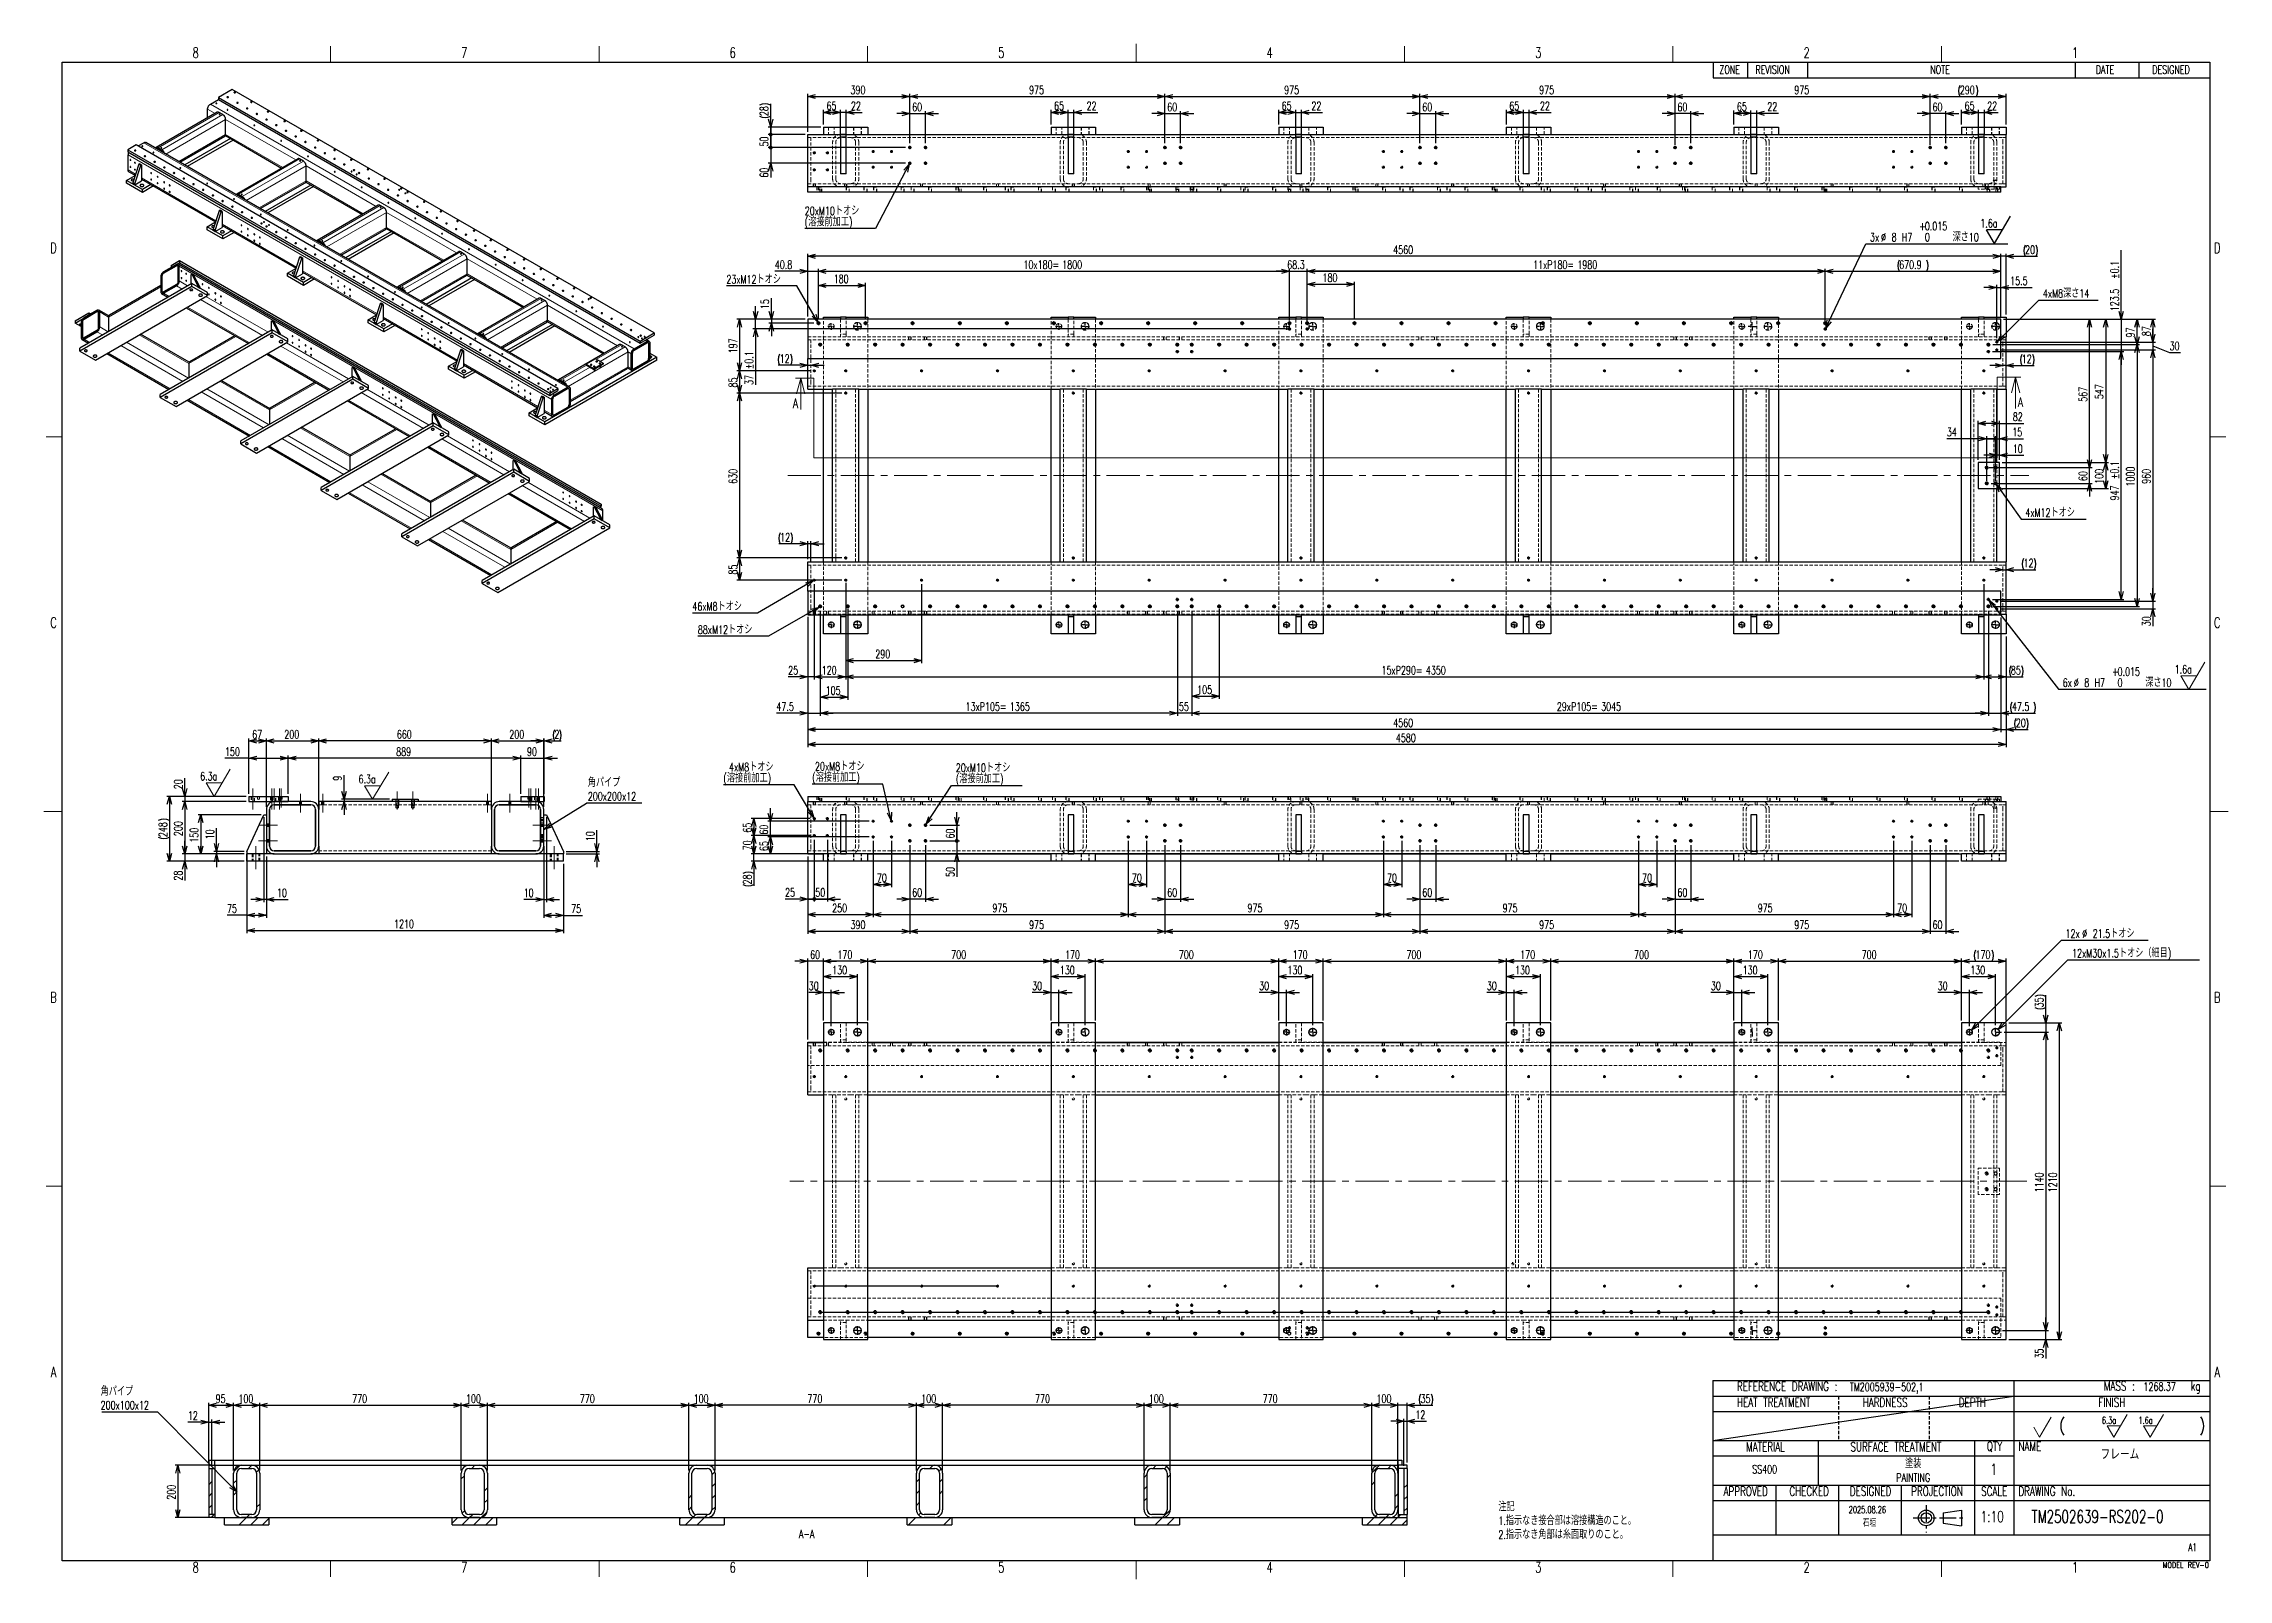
# Model space of a CAD drawing. Header units: millimetres. Extents: x 30 to 8380, y 30 to 5898.
import ezdxf

# ---------------------------------------------------------------- set-up
doc = ezdxf.new("R2010")
doc.units = ezdxf.units.MM
doc.header["$LTSCALE"] = 10
for name, pattern in [('CENTER', [10.16, 6.35, -1.27, 1.27, -1.27]), ('CENTERX2', [20.32, 12.7, -2.54, 2.54, -2.54]), ('HIDDEN', [1.905, 1.27, -0.635])]:
    doc.linetypes.add(name, pattern=pattern)
doc.layers.add('FORMAT', color=7, linetype='Continuous')
doc.styles.add('SLDTEXTSTYLE0', font='TXT', dxfattribs={"width": 0.7, "bigfont": 'bigfont'})
doc.styles.get("Standard").update_dxf_attribs({"font": 'txt', "bigfont": 'bigfont'})
doc.dimstyles.new('SLDDIMSTYLE0', dxfattribs={"dimtxt": 36.380208, "dimasz": 30, "dimexe": 0, "dimexo": 0.0625, "dimgap": 9.095052, "dimtad": 0, "dimtih": 1, "dimtoh": 1, "dimdec": 6, "dimrnd": 1e-09, "dimzin": 12, "dimdsep": 46, "dimtxsty": 'SLDTEXTSTYLE0', "dimblk1": 'OPEN30', "dimblk2": 'OPEN30', "dimsah": 1, "dimcen": 0, "dimadec": 0, "dimazin": 3, "dimtfac": 1, "dimtdec": 3, "dimtofl": 0, "dimtmove": 0, "dimatfit": 3, "dimldrblk": 'OPEN30', "dimfxl": 1, "dimfrac": 2, "dimtolj": 1, "dimtzin": 12, "dimarcsym": 0})
doc.dimstyles.new('SLDDIMSTYLE1', dxfattribs={"dimtxt": 36.380208, "dimasz": 30, "dimexe": 0, "dimexo": 0.0625, "dimgap": 9.095052, "dimtad": 3, "dimrnd": 1e-09, "dimzin": 12, "dimdsep": 46, "dimtxsty": 'SLDTEXTSTYLE0', "dimblk1": 'OPEN30', "dimblk2": 'DOT', "dimsah": 1, "dimcen": 0.09, "dimadec": 0, "dimazin": 3, "dimtfac": 1, "dimtdec": 3, "dimtmove": 0, "dimatfit": 0, "dimldrblk": 'OPEN30', "dimfxl": 1, "dimfrac": 2, "dimtolj": 1, "dimtzin": 12, "dimarcsym": 0})
doc.dimstyles.new('SLDDIMSTYLE10', dxfattribs={"dimtxt": 36.380208, "dimasz": 15, "dimexe": 0, "dimexo": 0.0625, "dimgap": 9.095052, "dimtad": 3, "dimrnd": 1e-09, "dimzin": 12, "dimdsep": 46, "dimtxsty": 'SLDTEXTSTYLE0', "dimblk1": 'DOT', "dimblk2": 'DOT', "dimsah": 1, "dimcen": 0.09, "dimadec": 0, "dimazin": 3, "dimtfac": 1, "dimtdec": 3, "dimtmove": 0, "dimatfit": 0, "dimldrblk": 'DOT', "dimfxl": 1, "dimfrac": 2, "dimtolj": 1, "dimtzin": 12, "dimarcsym": 0})
doc.dimstyles.new('SLDDIMSTYLE2', dxfattribs={"dimtxt": 36.380208, "dimasz": 30, "dimexe": 0, "dimexo": 0.0625, "dimgap": 9.095052, "dimtad": 3, "dimrnd": 1e-09, "dimzin": 12, "dimdsep": 46, "dimtxsty": 'SLDTEXTSTYLE0', "dimblk1": 'OPEN30', "dimblk2": 'OPEN30', "dimsah": 1, "dimcen": 0.09, "dimadec": 0, "dimazin": 3, "dimtfac": 1, "dimtdec": 3, "dimtmove": 0, "dimatfit": 0, "dimldrblk": 'OPEN30', "dimfxl": 1, "dimfrac": 2, "dimtolj": 1, "dimtzin": 12, "dimarcsym": 0})
doc.dimstyles.new('SLDDIMSTYLE3', dxfattribs={"dimtxt": 36.380208, "dimasz": 30, "dimexe": 0, "dimexo": 0.0625, "dimgap": 9.095052, "dimtad": 3, "dimrnd": 1e-09, "dimzin": 12, "dimdsep": 46, "dimtxsty": 'SLDTEXTSTYLE0', "dimblk1": 'OPEN30', "dimblk2": 'OPEN30', "dimsah": 1, "dimcen": 0.09, "dimadec": 0, "dimazin": 3, "dimtfac": 1, "dimtdec": 3, "dimtofl": 0, "dimtmove": 0, "dimatfit": 3, "dimldrblk": 'OPEN30', "dimfxl": 1, "dimfrac": 2, "dimtolj": 1, "dimtzin": 12, "dimarcsym": 0})
doc.dimstyles.new('SLDDIMSTYLE4', dxfattribs={"dimtxt": 36.380208, "dimasz": 15, "dimexe": 0, "dimexo": 0.0625, "dimgap": 9.095052, "dimtad": 3, "dimrnd": 1e-09, "dimzin": 12, "dimdsep": 46, "dimtxsty": 'SLDTEXTSTYLE0', "dimblk1": 'DOT', "dimblk2": 'OPEN30', "dimsah": 1, "dimcen": 0.09, "dimadec": 0, "dimazin": 3, "dimtfac": 1, "dimtdec": 3, "dimtmove": 0, "dimatfit": 0, "dimldrblk": 'DOT', "dimfxl": 1, "dimfrac": 2, "dimtolj": 1, "dimtzin": 12, "dimarcsym": 0})
doc.dimstyles.new('SLDDIMSTYLE5', dxfattribs={"dimtxt": 36.380208, "dimasz": 30, "dimexe": 0, "dimexo": 0.0625, "dimgap": 9.095052, "dimtad": 0, "dimtih": 1, "dimtoh": 1, "dimdec": 6, "dimrnd": 1e-09, "dimzin": 12, "dimdsep": 46, "dimtxsty": 'SLDTEXTSTYLE0', "dimblk1": 'OPEN30', "dimblk2": 'OPEN30', "dimsah": 1, "dimcen": 0, "dimadec": 0, "dimazin": 3, "dimtol": 1, "dimtp": 0.015, "dimtfac": 1, "dimtdec": 3, "dimtofl": 0, "dimtmove": 0, "dimatfit": 3, "dimldrblk": 'OPEN30', "dimfxl": 1, "dimfrac": 2, "dimtolj": 1, "dimtzin": 0, "dimarcsym": 0})
doc.dimstyles.new('SLDDIMSTYLE6', dxfattribs={"dimtxt": 36.380208, "dimasz": 30, "dimexe": 0, "dimexo": 0.0625, "dimgap": 9.095052, "dimtad": 3, "dimrnd": 1e-09, "dimzin": 12, "dimdsep": 46, "dimtxsty": 'SLDTEXTSTYLE0', "dimblk1": 'OPEN30', "dimblk2": 'OPEN30', "dimsah": 1, "dimcen": 0.09, "dimadec": 0, "dimazin": 3, "dimtol": 1, "dimtp": 0.1, "dimtm": 0.1, "dimtfac": 1, "dimtdec": 1, "dimtofl": 0, "dimtmove": 0, "dimatfit": 3, "dimldrblk": 'OPEN30', "dimfxl": 1, "dimfrac": 2, "dimtolj": 1, "dimarcsym": 0})
doc.dimstyles.new('SLDDIMSTYLE7', dxfattribs={"dimtxt": 36.380208, "dimasz": 30, "dimexe": 0, "dimexo": 0.0625, "dimgap": 9.095052, "dimtad": 3, "dimrnd": 1e-09, "dimzin": 12, "dimdsep": 46, "dimtxsty": 'SLDTEXTSTYLE0', "dimblk1": 'OPEN30', "dimblk2": 'OPEN30', "dimsah": 1, "dimcen": 0.09, "dimadec": 0, "dimazin": 3, "dimtol": 1, "dimtp": 0.1, "dimtm": 0.1, "dimtfac": 1, "dimtdec": 1, "dimtmove": 0, "dimatfit": 0, "dimldrblk": 'OPEN30', "dimfxl": 1, "dimfrac": 2, "dimtolj": 1, "dimarcsym": 0})
doc.dimstyles.new('SLDDIMSTYLE8', dxfattribs={"dimtxt": 36.380208, "dimasz": 30, "dimexe": 0, "dimexo": 0.0625, "dimgap": 9.095052, "dimtad": 0, "dimtih": 1, "dimtoh": 1, "dimdec": 1, "dimrnd": 1e-09, "dimzin": 12, "dimdsep": 46, "dimtxsty": 'SLDTEXTSTYLE0', "dimblk1": 'OPEN30', "dimblk2": 'OPEN30', "dimsah": 1, "dimcen": 0, "dimadec": 0, "dimazin": 3, "dimtfac": 1, "dimtdec": 3, "dimtofl": 0, "dimtmove": 0, "dimatfit": 3, "dimldrblk": 'OPEN30', "dimfxl": 1, "dimfrac": 2, "dimtolj": 1, "dimtzin": 12, "dimarcsym": 0})
doc.dimstyles.new('SLDDIMSTYLE9', dxfattribs={"dimtxt": 0.18, "dimasz": 30, "dimexe": 0, "dimexo": 0.0625, "dimgap": 0, "dimtad": 0, "dimtih": 1, "dimtoh": 1, "dimdec": 0, "dimrnd": 1e-09, "dimzin": 0, "dimdsep": 46, "dimtxsty": 'Standard', "dimblk1": 'OPEN30', "dimblk2": 'OPEN30', "dimsah": 1, "dimcen": 0.09, "dimadec": 0, "dimazin": 0, "dimtfac": 30, "dimtdec": 0, "dimtofl": 0, "dimtmove": 0, "dimatfit": 3, "dimldrblk": 'OPEN30', "dimfxl": 1, "dimfrac": 2, "dimtolj": 1, "dimtzin": 0, "dimarcsym": 0})

msp = doc.modelspace()

# ---------------------------------------------------------------- texts
at = {"color": 7, "linetype": 'Continuous', "char_height": 36.3802083, "attachment_point": 1, "style": 'SLDTEXTSTYLE0'}
for insert in [(2893.7366477, 4541.8481618), (7575.6636206, 4545.9391597)]:
    msp.add_mtext('A', dxfattribs=dict(at, insert=insert))
at = {"layer": 'FORMAT', "style": 'SLDTEXTSTYLE0'}
for s, insert, char_height, attachment_point in [('8', (611.0579423, 5883.1015409), 39.6875, 2), ('7', (1637.3079423, 5883.1015409), 39.6875, 2), ('6', (2663.5579423, 5883.1015409), 39.6875, 2), ('5', (3689.8079423, 5883.1015409), 39.6875, 2), ('4', (4716.0579423, 5883.1015409), 39.6875, 2), ('3', (5742.3079423, 5883.1015409), 39.6875, 2), ('2', (6768.5579423, 5883.1015409), 39.6875, 2), ('1', (7794.8079423, 5883.1015409), 39.6875, 2), ('D', (67.9329423, 5137.1640409), 39.6875, 2), ('D', (8337.9329423, 5137.1640409), 39.6875, 2), ('C', (67.9329423, 3705.2890409), 39.6875, 2), ('C', (8337.9329423, 3705.2890409), 39.6875, 2), ('B', (67.9329423, 2273.4140409), 39.6875, 2), ('B', (8337.9329423, 2273.4140409), 39.6875, 2), ('A', (67.9329423, 841.5390409), 39.6875, 2), ('A', (8337.9329423, 841.5390409), 39.6875, 2), ('注記^J1.指示なき接合部は溶接構造のこと。^J2.指示なき角部は糸面取りのこと。', (5589.9997364, 322.2620714), 31.75, 1), ('A-A', (2945.9172329, 218.794784), 31.75, 2), ('8', (611.0579423, 95.6015409), 39.6875, 2), ('7', (1637.3079423, 95.6015409), 39.6875, 2), ('6', (2663.5579423, 95.6015409), 39.6875, 2), ('5', (3689.8079423, 95.6015409), 39.6875, 2), ('4', (4716.0579423, 95.6015409), 39.6875, 2), ('3', (5742.3079423, 95.6015409), 39.6875, 2), ('2', (6768.5579423, 95.6015409), 39.6875, 2), ('1', (7794.8079423, 95.6015409), 39.6875, 2), ('MODEL REV-0', (8128.869328, 95.0918902), 21.166666667, 1)]:
    msp.add_mtext(s, dxfattribs=dict(at, insert=insert, char_height=char_height, attachment_point=attachment_point))
at = {"layer": 'FORMAT', "color": 7, "style": 'SLDTEXTSTYLE0'}
for s, insert, char_height, attachment_point in [('REFERENCE DRAWING :', (6501.9843666, 784.8446703), 35, 1), ('TM2005939-502,1', (7074.1635632, 780.5628159), 31.75, 2), ('MASS :', (7904.3382591, 786.5361551), 35, 1), ('1268.37', (8117.70898, 782.2543008), 31.75, 2), ('kg', (8236.2081603, 786.5361551), 35, 1), ('HEAT TREATMENT\u3000', (6501.9843666, 723.4205714), 35, 1), ('HARDNESS', (6982.7399804, 723.4205714), 35, 1), ('DEPTH', (7349.6979108, 723.4205714), 35, 1), ('FINISH', (7883.323736, 723.4205714), 35, 1), ('MATERIAL', (6537.1808113, 553.6267142), 35, 1), ('SURFACE TREATMENT\u3000', (6935.9646935, 553.6267142), 35, 1), ('QTY', (7457.1070923, 555.8035526), 35, 1), ('NAME', (7577.7684484, 555.8035526), 35, 1), ('フレーム', (7965.5968968, 529.3757004), 42.33333333, 2), ('SS400', (6607.8321098, 466.2293821), 31.75, 2), ('塗装^JPAINTING', (7175.7710195, 487.5059732), 31.75, 2), ('1', (7484.256399, 471.5893286), 42.3333333, 2), ('APPROVED', (6450.8921596, 384.0464997), 35, 1), ('CHECKED', (6702.220305, 384.0464997), 35, 1), ('DESIGNED', (6933.4962753, 384.0464997), 35, 1), ('PROJECTION', (7167.8362565, 384.0464997), 35, 1), ('SCALE', (7435.5411237, 384.0464997), 35, 1), ('DRAWING No.', (7577.7684484, 384.0464997), 35, 1), ('2025.08.26', (7000.5172658, 309.5564259), 26.45833333, 2), ('石垣', (7008.785492, 257.9670692), 26.45833333, 2), ('1:10', (7477.6418162, 290.6077703), 42.33333333, 2), ('TM2502639-RS202-0', (7880.3205456, 293.6468541), 47.625, 2), ('A1', (8227.3054942, 166.8313937), 29.10416667, 1)]:
    msp.add_mtext(s, dxfattribs=dict(at, insert=insert, char_height=char_height, attachment_point=attachment_point))

# ---------------------------------------------------------------- blocks, each defined once
blk = doc.blocks.new('SW_SFSYMBOL_0')
at = {"color": 0, "linetype": 'Continuous', "lineweight": 18}
for q in [(-22.3, 37.8), (44.6, 75.6)]:
    blk.add_line((0, 0), q, dxfattribs=at)
blk = doc.blocks.new('SW_SFSYMBOL_1')
at = {"color": 0, "linetype": 'Continuous', "lineweight": 18}
for p, q in [((45, -43.3), (19.5, 0)), ((70.6, 0), (19.5, 0)), ((45, -43.3), (96.1, 43.3))]:
    blk.add_line(p, q, dxfattribs=at)
at = {"color": 0, "linetype": 'Continuous', "lineweight": 18, "insert": (0, 34.1), "char_height": 26.46, "attachment_point": 1, "style": 'SLDTEXTSTYLE0'}
blk.add_mtext('1.6a', dxfattribs=at)
blk = doc.blocks.new('SW_SFSYMBOL_2')
at = {"color": 0, "linetype": 'Continuous', "lineweight": 18}
for p, q in [((45, -43.3), (19.5, 0)), ((70.6, 0), (19.5, 0)), ((45, -43.3), (96.1, 43.3))]:
    blk.add_line(p, q, dxfattribs=at)
at = {"color": 0, "linetype": 'Continuous', "lineweight": 18, "insert": (0, 34.1), "char_height": 26.46, "attachment_point": 1, "style": 'SLDTEXTSTYLE0'}
blk.add_mtext('6.3a', dxfattribs=at)
blk = doc.blocks.new('SW_TABLEANNOTATION_0')
at = {"layer": 'FORMAT', "color": 0}
for p, q in [((0, 0), (0, -60.6)), ((0, 0), (131.6, 0)), ((131.6, 0), (131.6, -60.6)), ((131.6, 0), (360.5, 0)), ((360.5, 0), (360.5, -60.6)), ((360.5, 0), (1382.9, 0)), ((1382.9, 0), (1382.9, -60.6)), ((1382.9, 0), (1626.6, 0)), ((1626.6, 0), (1626.6, -60.6)), ((1626.6, 0), (1898.8, 0)), ((1898.8, 0), (1898.8, -60.6)), ((0, -60.6), (131.6, -60.6)), ((131.6, -60.6), (360.5, -60.6)), ((360.5, -60.6), (1382.9, -60.6)), ((1382.9, -60.6), (1626.6, -60.6)), ((1626.6, -60.6), (1898.8, -60.6))]:
    blk.add_line(p, q, dxfattribs=at)
at = {"layer": 'FORMAT', "color": 0, "char_height": 31.75, "attachment_point": 1, "style": 'SLDTEXTSTYLE0'}
for s, insert in [('ZONE', (23.5, -13.1)), ('REVISION', (161.4, -13.1)), ('NOTE', (829.4, -13.1)), ('DATE', (1462.4, -13.1)), ('DESIGNED', (1678, -13.1))]:
    blk.add_mtext(s, dxfattribs=dict(at, insert=insert))
blk = doc.blocks.new('_Open30')
at = {"color": 0, "linetype": 'ByBlock', "lineweight": -2}
for p, q in [((-1, 0.267949), (0, 0)), ((0, 0), (-1, -0.267949)), ((0, 0), (-1, 0))]:
    blk.add_line(p, q, dxfattribs=at)
blk = doc.blocks.new('_D')
at = {"layer": 'FORMAT', "transparency": 16777216}
for p, q in [((3237.2, 3068.8), (2967.4, 3068.8)), ((3269.7, 2929.8), (3237.2, 3068.8))]:
    blk.add_line(p, q, dxfattribs=at)
at = {"layer": 'FORMAT', "transparency": 16777216, "xscale": 30, "yscale": 30, "rotation": 283.1390282501}
blk.add_blockref('_Open30', (3269.7, 2929.8, -530), dxfattribs=at)
at = {"layer": 'FORMAT', "transparency": 16777216, "char_height": 31.75, "attachment_point": 1, "style": 'SLDTEXTSTYLE0'}
for s, insert in [('(溶接前加工)', (2967.4, 3109.7)), ('20xM8トオシ', (2977.9, 3152))]:
    blk.add_mtext(s, dxfattribs=dict(at, insert=insert))
blk = doc.blocks.new('_Dot')
at = {"color": 0, "linetype": 'ByBlock', "lineweight": -2}
blk.add_line((-0.5, 0), (-1, 0), dxfattribs=at)
at = {"color": 0, "linetype": 'ByBlock', "const_width": 0.5}
blk.add_lwpolyline([(-0.25, 0, 1), (0.25, 0, 1)], format="xyb", close=True, dxfattribs=at)
blk = doc.blocks.new('_D_1')
at = {"layer": 'FORMAT', "transparency": 16777216}
for p, q in [((2975.5, 2856.1), (2975.5, 2619.3)), ((3025.5, 2856.1), (3025.5, 2619.3)), ((2975.5, 2629.3), (2925.5, 2629.3)), ((3025.5, 2629.3), (2975.5, 2629.3)), ((3025.5, 2629.3), (3075.5, 2629.3))]:
    blk.add_line(p, q, dxfattribs=at)
at = {"layer": 'FORMAT', "transparency": 16777216, "xscale": 15, "yscale": 15}
blk.add_blockref('_Dot', (2975.5, 2629.3, -530), dxfattribs=at)
at = {"layer": 'FORMAT', "transparency": 16777216, "xscale": 30, "yscale": 30, "rotation": 180}
blk.add_blockref('_Open30', (3025.5, 2629.3, -530), dxfattribs=at)
at = {"layer": 'FORMAT', "transparency": 16777216, "insert": (2979.3, 2670.2), "char_height": 31.75, "attachment_point": 1, "style": 'SLDTEXTSTYLE0'}
blk.add_mtext('50', dxfattribs=at)
blk = doc.blocks.new('_D_2')
at = {"layer": 'FORMAT', "transparency": 16777216}
for p, q in [((2744.3, 2801.5), (2744.3, 2851.5)), ((7350.5, 2801.5), (2734.3, 2801.5)), ((7350.5, 2773.5), (2734.3, 2773.5)), ((2744.3, 2773.5), (2744.3, 2801.5)), ((2744.3, 2773.5), (2744.3, 2679.9))]:
    blk.add_line(p, q, dxfattribs=at)
for centre, start, end in [((2723.1, 2684.9), 63.43495, 116.56505), ((2723.1, 2727.2), 243.43495, 296.56505)]:
    blk.add_arc(centre, 47.3, start, end, dxfattribs=at)
at = {"layer": 'FORMAT', "transparency": 16777216, "xscale": 30, "yscale": 30}
for p, rotation in [((2744.3, 2801.5, -530), 270), ((2744.3, 2773.5, -530), 90)]:
    blk.add_blockref('_Open30', p, dxfattribs=dict(at, rotation=rotation))
at = {"layer": 'FORMAT', "transparency": 16777216, "insert": (2703.3, 2684.9), "char_height": 31.75, "attachment_point": 1, "rotation": 90, "style": 'SLDTEXTSTYLE0'}
blk.add_mtext('28', dxfattribs=at)
blk = doc.blocks.new('_D_3')
at = {"layer": 'FORMAT', "transparency": 16777216}
for p, q in [((2960.1, 2871.5), (2734.3, 2871.5)), ((2744.3, 2871.5), (2744.3, 2801.5)), ((2940.5, 2801.5), (2734.3, 2801.5))]:
    blk.add_line(p, q, dxfattribs=at)
at = {"layer": 'FORMAT', "transparency": 16777216, "xscale": 30, "yscale": 30}
for p, rotation in [((2744.3, 2871.5, -530), 90), ((2744.3, 2801.5, -530), 270)]:
    blk.add_blockref('_Open30', p, dxfattribs=dict(at, rotation=rotation))
at = {"layer": 'FORMAT', "transparency": 16777216, "insert": (2703.3, 2815.3), "char_height": 31.75, "attachment_point": 1, "rotation": 90, "style": 'SLDTEXTSTYLE0'}
blk.add_mtext('70', dxfattribs=at)
blk = doc.blocks.new('_D_4')
at = {"layer": 'FORMAT', "transparency": 16777216}
for p, q in [((2960.1, 2936.5), (2734.3, 2936.5)), ((2744.3, 2936.5), (2744.3, 2871.5)), ((2960.1, 2871.5), (2734.3, 2871.5))]:
    blk.add_line(p, q, dxfattribs=at)
at = {"layer": 'FORMAT', "transparency": 16777216, "xscale": 30, "yscale": 30}
for p, rotation in [((2744.3, 2936.5, -530), 90), ((2744.3, 2871.5, -530), 270)]:
    blk.add_blockref('_Open30', p, dxfattribs=dict(at, rotation=rotation))
at = {"layer": 'FORMAT', "transparency": 16777216, "insert": (2703.3, 2882.8), "char_height": 31.75, "attachment_point": 1, "rotation": 90, "style": 'SLDTEXTSTYLE0'}
blk.add_mtext('65', dxfattribs=at)
blk = doc.blocks.new('_D_5')
at = {"layer": 'FORMAT', "transparency": 16777216}
for p, q in [((2975.5, 2856.1), (2975.5, 2619.3)), ((2950.5, 2791.5), (2950.5, 2619.3)), ((2950.5, 2629.3), (2863.7, 2629.3)), ((2950.5, 2629.3), (2975.5, 2629.3)), ((2975.5, 2629.3), (3025.5, 2629.3))]:
    blk.add_line(p, q, dxfattribs=at)
at = {"layer": 'FORMAT', "transparency": 16777216, "xscale": 30, "yscale": 30}
blk.add_blockref('_Open30', (2950.5, 2629.3, -530), dxfattribs=at)
at = {"layer": 'FORMAT', "transparency": 16777216, "xscale": 15, "yscale": 15, "rotation": 180}
blk.add_blockref('_Dot', (2975.5, 2629.3, -530), dxfattribs=at)
at = {"layer": 'FORMAT', "transparency": 16777216, "insert": (2863.7, 2670.2), "char_height": 31.75, "attachment_point": 1, "style": 'SLDTEXTSTYLE0'}
blk.add_mtext('25', dxfattribs=at)
blk = doc.blocks.new('_D_6')
at = {"layer": 'FORMAT', "transparency": 16777216}
for p, q in [((3200.5, 2851.1), (3200.5, 2559.8)), ((2950.5, 2791.5), (2950.5, 2559.8)), ((2950.5, 2569.8), (3200.5, 2569.8))]:
    blk.add_line(p, q, dxfattribs=at)
at = {"layer": 'FORMAT', "transparency": 16777216, "xscale": 30, "yscale": 30, "rotation": 180}
blk.add_blockref('_Open30', (2950.5, 2569.8, -530), dxfattribs=at)
at = {"layer": 'FORMAT', "transparency": 16777216, "xscale": 30, "yscale": 30}
blk.add_blockref('_Open30', (3200.5, 2569.8, -530), dxfattribs=at)
at = {"layer": 'FORMAT', "transparency": 16777216, "insert": (3043.7, 2610.7), "char_height": 31.75, "attachment_point": 1, "style": 'SLDTEXTSTYLE0'}
blk.add_mtext('250', dxfattribs=at)
blk = doc.blocks.new('_D_7')
at = {"layer": 'FORMAT', "transparency": 16777216}
for p, q in [((3200.5, 2851.1), (3200.5, 2675.2)), ((3270.5, 2851.1), (3270.5, 2675.2)), ((3200.5, 2685.2), (3270.5, 2685.2))]:
    blk.add_line(p, q, dxfattribs=at)
at = {"layer": 'FORMAT', "transparency": 16777216, "xscale": 30, "yscale": 30, "rotation": 180}
blk.add_blockref('_Open30', (3200.5, 2685.2, -530), dxfattribs=at)
at = {"layer": 'FORMAT', "transparency": 16777216, "xscale": 30, "yscale": 30}
blk.add_blockref('_Open30', (3270.5, 2685.2, -530), dxfattribs=at)
at = {"layer": 'FORMAT', "transparency": 16777216, "insert": (3214.3, 2726.2), "char_height": 31.75, "attachment_point": 1, "style": 'SLDTEXTSTYLE0'}
blk.add_mtext('70', dxfattribs=at)
blk = doc.blocks.new('_D_8')
at = {"layer": 'FORMAT', "transparency": 16777216}
for p, q in [((3185.1, 2866.5), (2797.6, 2866.5)), ((2807.6, 2866.5), (2807.6, 2801.5)), ((3000.5, 2801.5), (2797.6, 2801.5))]:
    blk.add_line(p, q, dxfattribs=at)
at = {"layer": 'FORMAT', "transparency": 16777216, "xscale": 30, "yscale": 30}
for p, rotation in [((2807.6, 2866.5, -530), 90), ((2807.6, 2801.5, -530), 270)]:
    blk.add_blockref('_Open30', p, dxfattribs=dict(at, rotation=rotation))
at = {"layer": 'FORMAT', "transparency": 16777216, "insert": (2766.6, 2812.8), "char_height": 31.75, "attachment_point": 1, "rotation": 90, "style": 'SLDTEXTSTYLE0'}
blk.add_mtext('65', dxfattribs=at)
blk = doc.blocks.new('_D_9')
at = {"layer": 'FORMAT', "transparency": 16777216}
for p, q in [((3185.1, 2926.5), (2797.6, 2926.5)), ((2807.6, 2926.5), (2807.6, 2976.5)), ((2807.6, 2866.5), (2807.6, 2926.5)), ((3185.1, 2866.5), (2797.6, 2866.5)), ((2807.6, 2866.5), (2807.6, 2816.5))]:
    blk.add_line(p, q, dxfattribs=at)
at = {"layer": 'FORMAT', "transparency": 16777216, "xscale": 30, "yscale": 30}
for p, rotation in [((2807.6, 2926.5, -530), 270), ((2807.6, 2866.5, -530), 90)]:
    blk.add_blockref('_Open30', p, dxfattribs=dict(at, rotation=rotation))
at = {"layer": 'FORMAT', "transparency": 16777216, "insert": (2766.6, 2875.3), "char_height": 31.75, "attachment_point": 1, "rotation": 90, "style": 'SLDTEXTSTYLE0'}
blk.add_mtext('60', dxfattribs=at)
blk = doc.blocks.new('_D_10')
at = {"layer": 'FORMAT', "transparency": 16777216}
for p, q in [((3200.5, 2851.1), (3200.5, 2559.8)), ((4175.5, 2851.1), (4175.5, 2559.8)), ((3200.5, 2569.8), (4175.5, 2569.8))]:
    blk.add_line(p, q, dxfattribs=at)
at = {"layer": 'FORMAT', "transparency": 16777216, "xscale": 30, "yscale": 30, "rotation": 180}
blk.add_blockref('_Open30', (3200.5, 2569.8, -530), dxfattribs=at)
at = {"layer": 'FORMAT', "transparency": 16777216, "xscale": 30, "yscale": 30}
blk.add_blockref('_Open30', (4175.5, 2569.8, -530), dxfattribs=at)
at = {"layer": 'FORMAT', "transparency": 16777216, "insert": (3656.2, 2610.7), "char_height": 31.75, "attachment_point": 1, "style": 'SLDTEXTSTYLE0'}
blk.add_mtext('975', dxfattribs=at)
blk = doc.blocks.new('_D_11')
at = {"layer": 'FORMAT', "transparency": 16777216}
for p, q in [((4175.5, 2851.1), (4175.5, 2675.2)), ((4245.5, 2851.1), (4245.5, 2675.2)), ((4175.5, 2685.2), (4245.5, 2685.2))]:
    blk.add_line(p, q, dxfattribs=at)
at = {"layer": 'FORMAT', "transparency": 16777216, "xscale": 30, "yscale": 30, "rotation": 180}
blk.add_blockref('_Open30', (4175.5, 2685.2, -530), dxfattribs=at)
at = {"layer": 'FORMAT', "transparency": 16777216, "xscale": 30, "yscale": 30}
blk.add_blockref('_Open30', (4245.5, 2685.2, -530), dxfattribs=at)
at = {"layer": 'FORMAT', "transparency": 16777216, "insert": (4189.3, 2726.2), "char_height": 31.75, "attachment_point": 1, "style": 'SLDTEXTSTYLE0'}
blk.add_mtext('70', dxfattribs=at)
blk = doc.blocks.new('_D_12')
at = {"layer": 'FORMAT', "transparency": 16777216}
for p, q in [((4175.5, 2851.1), (4175.5, 2559.8)), ((5150.5, 2851.1), (5150.5, 2559.8)), ((4175.5, 2569.8), (5150.5, 2569.8))]:
    blk.add_line(p, q, dxfattribs=at)
at = {"layer": 'FORMAT', "transparency": 16777216, "xscale": 30, "yscale": 30, "rotation": 180}
blk.add_blockref('_Open30', (4175.5, 2569.8, -530), dxfattribs=at)
at = {"layer": 'FORMAT', "transparency": 16777216, "xscale": 30, "yscale": 30}
blk.add_blockref('_Open30', (5150.5, 2569.8, -530), dxfattribs=at)
at = {"layer": 'FORMAT', "transparency": 16777216, "insert": (4631.2, 2610.7), "char_height": 31.75, "attachment_point": 1, "style": 'SLDTEXTSTYLE0'}
blk.add_mtext('975', dxfattribs=at)
blk = doc.blocks.new('_D_13')
at = {"layer": 'FORMAT', "transparency": 16777216}
for p, q in [((5150.5, 2851.1), (5150.5, 2675.2)), ((5220.5, 2851.1), (5220.5, 2675.2)), ((5150.5, 2685.2), (5220.5, 2685.2))]:
    blk.add_line(p, q, dxfattribs=at)
at = {"layer": 'FORMAT', "transparency": 16777216, "xscale": 30, "yscale": 30, "rotation": 180}
blk.add_blockref('_Open30', (5150.5, 2685.2, -530), dxfattribs=at)
at = {"layer": 'FORMAT', "transparency": 16777216, "xscale": 30, "yscale": 30}
blk.add_blockref('_Open30', (5220.5, 2685.2, -530), dxfattribs=at)
at = {"layer": 'FORMAT', "transparency": 16777216, "insert": (5164.3, 2726.2), "char_height": 31.75, "attachment_point": 1, "style": 'SLDTEXTSTYLE0'}
blk.add_mtext('70', dxfattribs=at)
blk = doc.blocks.new('_D_14')
at = {"layer": 'FORMAT', "transparency": 16777216}
for p, q in [((5150.5, 2851.1), (5150.5, 2559.8)), ((6125.5, 2851.1), (6125.5, 2559.8)), ((5150.5, 2569.8), (6125.5, 2569.8))]:
    blk.add_line(p, q, dxfattribs=at)
at = {"layer": 'FORMAT', "transparency": 16777216, "xscale": 30, "yscale": 30, "rotation": 180}
blk.add_blockref('_Open30', (5150.5, 2569.8, -530), dxfattribs=at)
at = {"layer": 'FORMAT', "transparency": 16777216, "xscale": 30, "yscale": 30}
blk.add_blockref('_Open30', (6125.5, 2569.8, -530), dxfattribs=at)
at = {"layer": 'FORMAT', "transparency": 16777216, "insert": (5606.2, 2610.7), "char_height": 31.75, "attachment_point": 1, "style": 'SLDTEXTSTYLE0'}
blk.add_mtext('975', dxfattribs=at)
blk = doc.blocks.new('_D_15')
at = {"layer": 'FORMAT', "transparency": 16777216}
for p, q in [((6125.5, 2851.1), (6125.5, 2675.2)), ((6195.5, 2851.1), (6195.5, 2675.2)), ((6125.5, 2685.2), (6195.5, 2685.2))]:
    blk.add_line(p, q, dxfattribs=at)
at = {"layer": 'FORMAT', "transparency": 16777216, "xscale": 30, "yscale": 30, "rotation": 180}
blk.add_blockref('_Open30', (6125.5, 2685.2, -530), dxfattribs=at)
at = {"layer": 'FORMAT', "transparency": 16777216, "xscale": 30, "yscale": 30}
blk.add_blockref('_Open30', (6195.5, 2685.2, -530), dxfattribs=at)
at = {"layer": 'FORMAT', "transparency": 16777216, "insert": (6139.3, 2726.2), "char_height": 31.75, "attachment_point": 1, "style": 'SLDTEXTSTYLE0'}
blk.add_mtext('70', dxfattribs=at)
blk = doc.blocks.new('_D_16')
at = {"layer": 'FORMAT', "transparency": 16777216}
for p, q in [((6125.5, 2851.1), (6125.5, 2559.8)), ((7100.5, 2851.1), (7100.5, 2559.8)), ((6125.5, 2569.8), (7100.5, 2569.8))]:
    blk.add_line(p, q, dxfattribs=at)
at = {"layer": 'FORMAT', "transparency": 16777216, "xscale": 30, "yscale": 30, "rotation": 180}
blk.add_blockref('_Open30', (6125.5, 2569.8, -530), dxfattribs=at)
at = {"layer": 'FORMAT', "transparency": 16777216, "xscale": 30, "yscale": 30}
blk.add_blockref('_Open30', (7100.5, 2569.8, -530), dxfattribs=at)
at = {"layer": 'FORMAT', "transparency": 16777216, "insert": (6581.2, 2610.7), "char_height": 31.75, "attachment_point": 1, "style": 'SLDTEXTSTYLE0'}
blk.add_mtext('975', dxfattribs=at)
blk = doc.blocks.new('_D_17')
at = {"layer": 'FORMAT', "transparency": 16777216}
for p, q in [((7100.5, 2851.1), (7100.5, 2559.8)), ((7170.5, 2851.1), (7170.5, 2559.8)), ((7100.5, 2569.8), (7170.5, 2569.8))]:
    blk.add_line(p, q, dxfattribs=at)
at = {"layer": 'FORMAT', "transparency": 16777216, "xscale": 30, "yscale": 30, "rotation": 180}
blk.add_blockref('_Open30', (7100.5, 2569.8, -530), dxfattribs=at)
at = {"layer": 'FORMAT', "transparency": 16777216, "xscale": 30, "yscale": 30}
blk.add_blockref('_Open30', (7170.5, 2569.8, -530), dxfattribs=at)
at = {"layer": 'FORMAT', "transparency": 16777216, "insert": (7114.3, 2610.7), "char_height": 31.75, "attachment_point": 1, "style": 'SLDTEXTSTYLE0'}
blk.add_mtext('70', dxfattribs=at)
blk = doc.blocks.new('_D_18')
at = {"layer": 'FORMAT', "transparency": 16777216}
for p, q in [((2897.9, 3066.2), (2628, 3066.2)), ((2973.7, 2939.4), (2897.9, 3066.2))]:
    blk.add_line(p, q, dxfattribs=at)
at = {"layer": 'FORMAT', "transparency": 16777216, "xscale": 30, "yscale": 30, "rotation": 300.8718689874001}
blk.add_blockref('_Open30', (2973.7, 2939.4, -530), dxfattribs=at)
at = {"layer": 'FORMAT', "transparency": 16777216, "char_height": 31.75, "attachment_point": 1, "style": 'SLDTEXTSTYLE0'}
for s, insert in [('(溶接前加工)', (2628, 3107.2)), ('4xM8トオシ', (2649.2, 3149.5))]:
    blk.add_mtext(s, dxfattribs=dict(at, insert=insert))
blk = doc.blocks.new('_D_19')
at = {"layer": 'FORMAT', "transparency": 16777216}
for p, q in [((7240.5, 2835.2), (7240.5, 2495.8)), ((7300.5, 2835.2), (7300.5, 2495.8)), ((7240.5, 2505.8), (7190.5, 2505.8)), ((7300.5, 2505.8), (7240.5, 2505.8)), ((7300.5, 2505.8), (7350.5, 2505.8))]:
    blk.add_line(p, q, dxfattribs=at)
at = {"layer": 'FORMAT', "transparency": 16777216, "xscale": 30, "yscale": 30}
blk.add_blockref('_Open30', (7240.5, 2505.8, -530), dxfattribs=at)
at = {"layer": 'FORMAT', "transparency": 16777216, "xscale": 30, "yscale": 30, "rotation": 180}
blk.add_blockref('_Open30', (7300.5, 2505.8, -530), dxfattribs=at)
at = {"layer": 'FORMAT', "transparency": 16777216, "insert": (7249.3, 2546.7), "char_height": 31.75, "attachment_point": 1, "style": 'SLDTEXTSTYLE0'}
blk.add_mtext('60', dxfattribs=at)
blk = doc.blocks.new('_D_20')
at = {"layer": 'FORMAT', "transparency": 16777216}
for p, q in [((6265.5, 2835.2), (6265.5, 2495.8)), ((7240.5, 2835.2), (7240.5, 2495.8)), ((7240.5, 2505.8), (6265.5, 2505.8))]:
    blk.add_line(p, q, dxfattribs=at)
at = {"layer": 'FORMAT', "transparency": 16777216, "xscale": 30, "yscale": 30, "rotation": 180}
blk.add_blockref('_Open30', (6265.5, 2505.8, -530), dxfattribs=at)
at = {"layer": 'FORMAT', "transparency": 16777216, "xscale": 30, "yscale": 30}
blk.add_blockref('_Open30', (7240.5, 2505.8, -530), dxfattribs=at)
at = {"layer": 'FORMAT', "transparency": 16777216, "insert": (6721.2, 2546.7), "char_height": 31.75, "attachment_point": 1, "style": 'SLDTEXTSTYLE0'}
blk.add_mtext('975', dxfattribs=at)
blk = doc.blocks.new('_D_21')
at = {"layer": 'FORMAT', "transparency": 16777216}
for p, q in [((5290.5, 2835.2), (5290.5, 2495.8)), ((6265.5, 2835.2), (6265.5, 2495.8)), ((6265.5, 2505.8), (5290.5, 2505.8))]:
    blk.add_line(p, q, dxfattribs=at)
at = {"layer": 'FORMAT', "transparency": 16777216, "xscale": 30, "yscale": 30, "rotation": 180}
blk.add_blockref('_Open30', (5290.5, 2505.8, -530), dxfattribs=at)
at = {"layer": 'FORMAT', "transparency": 16777216, "xscale": 30, "yscale": 30}
blk.add_blockref('_Open30', (6265.5, 2505.8, -530), dxfattribs=at)
at = {"layer": 'FORMAT', "transparency": 16777216, "insert": (5746.2, 2546.7), "char_height": 31.75, "attachment_point": 1, "style": 'SLDTEXTSTYLE0'}
blk.add_mtext('975', dxfattribs=at)
blk = doc.blocks.new('_D_22')
at = {"layer": 'FORMAT', "transparency": 16777216}
for p, q in [((4315.5, 2835.2), (4315.5, 2495.8)), ((5290.5, 2835.2), (5290.5, 2495.8)), ((5290.5, 2505.8), (4315.5, 2505.8))]:
    blk.add_line(p, q, dxfattribs=at)
at = {"layer": 'FORMAT', "transparency": 16777216, "xscale": 30, "yscale": 30, "rotation": 180}
blk.add_blockref('_Open30', (4315.5, 2505.8, -530), dxfattribs=at)
at = {"layer": 'FORMAT', "transparency": 16777216, "xscale": 30, "yscale": 30}
blk.add_blockref('_Open30', (5290.5, 2505.8, -530), dxfattribs=at)
at = {"layer": 'FORMAT', "transparency": 16777216, "insert": (4771.2, 2546.7), "char_height": 31.75, "attachment_point": 1, "style": 'SLDTEXTSTYLE0'}
blk.add_mtext('975', dxfattribs=at)
blk = doc.blocks.new('_D_23')
at = {"layer": 'FORMAT', "transparency": 16777216}
for p, q in [((3340.5, 2835.2), (3340.5, 2495.8)), ((4315.5, 2835.2), (4315.5, 2495.8)), ((4315.5, 2505.8), (3340.5, 2505.8))]:
    blk.add_line(p, q, dxfattribs=at)
at = {"layer": 'FORMAT', "transparency": 16777216, "xscale": 30, "yscale": 30, "rotation": 180}
blk.add_blockref('_Open30', (3340.5, 2505.8, -530), dxfattribs=at)
at = {"layer": 'FORMAT', "transparency": 16777216, "xscale": 30, "yscale": 30}
blk.add_blockref('_Open30', (4315.5, 2505.8, -530), dxfattribs=at)
at = {"layer": 'FORMAT', "transparency": 16777216, "insert": (3796.2, 2546.7), "char_height": 31.75, "attachment_point": 1, "style": 'SLDTEXTSTYLE0'}
blk.add_mtext('975', dxfattribs=at)
blk = doc.blocks.new('_D_24')
at = {"layer": 'FORMAT', "transparency": 16777216}
for p, q in [((2950.5, 2791.5), (2950.5, 2495.8)), ((3340.5, 2835.2), (3340.5, 2495.8)), ((3340.5, 2505.8), (2950.5, 2505.8))]:
    blk.add_line(p, q, dxfattribs=at)
at = {"layer": 'FORMAT', "transparency": 16777216, "xscale": 30, "yscale": 30, "rotation": 180}
blk.add_blockref('_Open30', (2950.5, 2505.8, -530), dxfattribs=at)
at = {"layer": 'FORMAT', "transparency": 16777216, "xscale": 30, "yscale": 30}
blk.add_blockref('_Open30', (3340.5, 2505.8, -530), dxfattribs=at)
at = {"layer": 'FORMAT', "transparency": 16777216, "insert": (3113.7, 2546.7), "char_height": 31.75, "attachment_point": 1, "style": 'SLDTEXTSTYLE0'}
blk.add_mtext('390', dxfattribs=at)
blk = doc.blocks.new('_D_25')
at = {"layer": 'FORMAT', "transparency": 16777216}
for p, q in [((3340.5, 2835.2), (3340.5, 2618.9)), ((3400.5, 2835.2), (3400.5, 2618.9)), ((3340.5, 2628.9), (3290.5, 2628.9)), ((3400.5, 2628.9), (3340.5, 2628.9)), ((3400.5, 2628.9), (3450.5, 2628.9))]:
    blk.add_line(p, q, dxfattribs=at)
at = {"layer": 'FORMAT', "transparency": 16777216, "xscale": 30, "yscale": 30}
blk.add_blockref('_Open30', (3340.5, 2628.9, -530), dxfattribs=at)
at = {"layer": 'FORMAT', "transparency": 16777216, "xscale": 30, "yscale": 30, "rotation": 180}
blk.add_blockref('_Open30', (3400.5, 2628.9, -530), dxfattribs=at)
at = {"layer": 'FORMAT', "transparency": 16777216, "insert": (3349.3, 2669.9), "char_height": 31.75, "attachment_point": 1, "style": 'SLDTEXTSTYLE0'}
blk.add_mtext('60', dxfattribs=at)
blk = doc.blocks.new('_D_26')
at = {"layer": 'FORMAT', "transparency": 16777216}
for p, q in [((4315.5, 2835.2), (4315.5, 2618.9)), ((4375.5, 2835.2), (4375.5, 2618.9)), ((4315.5, 2628.9), (4265.5, 2628.9)), ((4315.5, 2628.9), (4375.5, 2628.9)), ((4375.5, 2628.9), (4425.5, 2628.9))]:
    blk.add_line(p, q, dxfattribs=at)
at = {"layer": 'FORMAT', "transparency": 16777216, "xscale": 30, "yscale": 30}
blk.add_blockref('_Open30', (4315.5, 2628.9, -530), dxfattribs=at)
at = {"layer": 'FORMAT', "transparency": 16777216, "xscale": 30, "yscale": 30, "rotation": 180}
blk.add_blockref('_Open30', (4375.5, 2628.9, -530), dxfattribs=at)
at = {"layer": 'FORMAT', "transparency": 16777216, "insert": (4324.3, 2669.9), "char_height": 31.75, "attachment_point": 1, "style": 'SLDTEXTSTYLE0'}
blk.add_mtext('60', dxfattribs=at)
blk = doc.blocks.new('_D_27')
at = {"layer": 'FORMAT', "transparency": 16777216}
for p, q in [((5290.5, 2835.2), (5290.5, 2618.9)), ((5350.5, 2835.2), (5350.5, 2618.9)), ((5290.5, 2628.9), (5240.5, 2628.9)), ((5290.5, 2628.9), (5350.5, 2628.9)), ((5350.5, 2628.9), (5400.5, 2628.9))]:
    blk.add_line(p, q, dxfattribs=at)
at = {"layer": 'FORMAT', "transparency": 16777216, "xscale": 30, "yscale": 30}
blk.add_blockref('_Open30', (5290.5, 2628.9, -530), dxfattribs=at)
at = {"layer": 'FORMAT', "transparency": 16777216, "xscale": 30, "yscale": 30, "rotation": 180}
blk.add_blockref('_Open30', (5350.5, 2628.9, -530), dxfattribs=at)
at = {"layer": 'FORMAT', "transparency": 16777216, "insert": (5299.3, 2669.9), "char_height": 31.75, "attachment_point": 1, "style": 'SLDTEXTSTYLE0'}
blk.add_mtext('60', dxfattribs=at)
blk = doc.blocks.new('_D_28')
at = {"layer": 'FORMAT', "transparency": 16777216}
for p, q in [((6265.5, 2835.2), (6265.5, 2618.9)), ((6325.5, 2835.2), (6325.5, 2618.9)), ((6265.5, 2628.9), (6215.5, 2628.9)), ((6265.5, 2628.9), (6325.5, 2628.9)), ((6325.5, 2628.9), (6375.5, 2628.9))]:
    blk.add_line(p, q, dxfattribs=at)
at = {"layer": 'FORMAT', "transparency": 16777216, "xscale": 30, "yscale": 30}
blk.add_blockref('_Open30', (6265.5, 2628.9, -530), dxfattribs=at)
at = {"layer": 'FORMAT', "transparency": 16777216, "xscale": 30, "yscale": 30, "rotation": 180}
blk.add_blockref('_Open30', (6325.5, 2628.9, -530), dxfattribs=at)
at = {"layer": 'FORMAT', "transparency": 16777216, "insert": (6274.3, 2669.9), "char_height": 31.75, "attachment_point": 1, "style": 'SLDTEXTSTYLE0'}
blk.add_mtext('60', dxfattribs=at)
blk = doc.blocks.new('_D_29')
at = {"layer": 'FORMAT', "transparency": 16777216}
for p, q in [((3402.8, 2915), (3500.3, 3063.3)), ((3500.3, 3063.3), (3770.2, 3063.3))]:
    blk.add_line(p, q, dxfattribs=at)
at = {"layer": 'FORMAT', "transparency": 16777216, "xscale": 30, "yscale": 30, "rotation": 236.6614063212}
blk.add_blockref('_Open30', (3402.8, 2915, -530), dxfattribs=at)
at = {"layer": 'FORMAT', "transparency": 16777216, "char_height": 31.75, "attachment_point": 1, "style": 'SLDTEXTSTYLE0'}
for s, insert in [('20xM10トオシ', (3516.2, 3146.6)), ('(溶接前加工)', (3516.2, 3104.2))]:
    blk.add_mtext(s, dxfattribs=dict(at, insert=insert))
blk = doc.blocks.new('_D_30')
at = {"layer": 'FORMAT', "transparency": 16777216}
for p, q in [((3520, 2911.5), (3520, 2961.5)), ((3416.7, 2911.5), (3530, 2911.5)), ((3416.7, 2851.5), (3530, 2851.5)), ((3520, 2911.5), (3520, 2851.5)), ((3520, 2851.5), (3520, 2801.5))]:
    blk.add_line(p, q, dxfattribs=at)
for name, p, xscale, yscale, rotation in [('_Open30', (3520, 2911.5, -530), 30, 30, 270), ('_Dot', (3520, 2851.5, -530), 15, 15, 90)]:
    blk.add_blockref(name, p, dxfattribs=dict(at, xscale=xscale, yscale=yscale, rotation=rotation))
at = {"layer": 'FORMAT', "transparency": 16777216, "insert": (3479.1, 2860.3), "char_height": 31.75, "attachment_point": 1, "rotation": 90, "style": 'SLDTEXTSTYLE0'}
blk.add_mtext('60', dxfattribs=at)
blk = doc.blocks.new('_D_31')
at = {"layer": 'FORMAT', "transparency": 16777216}
for p, q in [((3416.7, 2851.5), (3530, 2851.5)), ((3520, 2851.5), (3520, 2901.5)), ((3520, 2851.5), (3520, 2801.5)), ((3520, 2801.5), (3520, 2713.6))]:
    blk.add_line(p, q, dxfattribs=at)
for name, p, xscale, yscale, rotation in [('_Dot', (3520, 2851.5, -530), 15, 15, 270), ('_Open30', (3520, 2801.5, -530), 30, 30, 90)]:
    blk.add_blockref(name, p, dxfattribs=dict(at, xscale=xscale, yscale=yscale, rotation=rotation))
at = {"layer": 'FORMAT', "transparency": 16777216, "insert": (3479.1, 2713.6), "char_height": 31.75, "attachment_point": 1, "rotation": 90, "style": 'SLDTEXTSTYLE0'}
blk.add_mtext('50', dxfattribs=at)
blk = doc.blocks.new('SW_CENTERMARKSYMBOL_0')
at = {"layer": 'FORMAT', "color": 0}
for p, q in [((-4, 0), (-5.4, 0)), ((0, 0), (-2, 0)), ((0, 4), (0, 5.4)), ((0, 0), (0, 2)), ((0, 0), (0, -2)), ((0, 0), (2, 0)), ((4, 0), (5.4, 0)), ((971, 0), (969.6, 0)), ((975, 0), (973, 0)), ((975, 4), (975, 5.4)), ((975, 0), (975, 2)), ((975, 0), (975, -2)), ((975, 0), (977, 0)), ((979, 0), (980.4, 0)), ((1946, 0), (1944.6, 0)), ((1950, 0), (1948, 0)), ((1950, 4), (1950, 5.4)), ((1950, 0), (1950, 2)), ((1950, 0), (1950, -2)), ((1950, 0), (1952, 0)), ((1954, 0), (1955.4, 0)), ((2921, 0), (2919.6, 0)), ((2925, 0), (2923, 0)), ((2925, 4), (2925, 5.4)), ((2925, 0), (2925, 2)), ((2925, 0), (2925, -2)), ((2925, 0), (2927, 0)), ((2929, 0), (2930.4, 0)), ((3896, 0), (3894.6, 0)), ((3900, 0), (3898, 0)), ((3900, 4), (3900, 5.4)), ((3900, 0), (3900, 2)), ((3900, 0), (3900, -2)), ((3900, 0), (3902, 0)), ((3904, 0), (3905.4, 0)), ((-4, -60), (-5.4, -60)), ((0, -60), (-2, -60)), ((0, -4), (0, -5.4)), ((0, -56), (0, -54.6)), ((0, -60), (0, -58)), ((0, -60), (0, -62)), ((0, -60), (2, -60)), ((0, -64), (0, -65.4)), ((4, -60), (5.4, -60)), ((971, -60), (969.6, -60)), ((975, -60), (973, -60)), ((975, -4), (975, -5.4)), ((975, -56), (975, -54.6)), ((975, -60), (975, -58)), ((975, -60), (975, -62)), ((975, -60), (977, -60)), ((975, -64), (975, -65.4)), ((979, -60), (980.4, -60)), ((1946, -60), (1944.6, -60)), ((1950, -60), (1948, -60)), ((1950, -4), (1950, -5.4)), ((1950, -56), (1950, -54.6)), ((1950, -60), (1950, -58)), ((1950, -60), (1950, -62)), ((1950, -60), (1952, -60)), ((1950, -64), (1950, -65.4)), ((1954, -60), (1955.4, -60)), ((2921, -60), (2919.6, -60)), ((2925, -60), (2923, -60)), ((2925, -4), (2925, -5.4)), ((2925, -56), (2925, -54.6)), ((2925, -60), (2925, -58)), ((2925, -60), (2925, -62)), ((2925, -60), (2927, -60)), ((2925, -64), (2925, -65.4)), ((2929, -60), (2930.4, -60)), ((3896, -60), (3894.6, -60)), ((3900, -60), (3898, -60)), ((3900, -4), (3900, -5.4)), ((3900, -56), (3900, -54.6)), ((3900, -60), (3900, -58)), ((3900, -60), (3900, -62)), ((3900, -60), (3902, -60)), ((3900, -64), (3900, -65.4)), ((3904, -60), (3905.4, -60))]:
    blk.add_line(p, q, dxfattribs=at)
blk = doc.blocks.new('SW_CENTERMARKSYMBOL_1')
at = {"layer": 'FORMAT', "color": 0}
for p, q in [((-4, 0), (-5.4, 0)), ((0, 0), (-2, 0)), ((0, 4), (0, 5.4)), ((0, 0), (0, 2)), ((0, 0), (0, -2)), ((0, 0), (2, 0)), ((4, 0), (5.4, 0)), ((0, -4), (0, -5.4))]:
    blk.add_line(p, q, dxfattribs=at)
blk = doc.blocks.new('SW_CENTERMARKSYMBOL_2')
at = {"layer": 'FORMAT', "color": 0}
for p, q in [((-4, 0), (-5.4, 0)), ((0, 0), (-2, 0)), ((0, 4), (0, 5.4)), ((0, 0), (0, 2)), ((0, 0), (0, -2)), ((0, 0), (2, 0)), ((4, 0), (5.4, 0)), ((0, -4), (0, -5.4))]:
    blk.add_line(p, q, dxfattribs=at)
blk = doc.blocks.new('SW_CENTERMARKSYMBOL_3')
at = {"layer": 'FORMAT', "color": 0}
for p, q in [((-4, 0), (-5.4, 0)), ((0, 0), (-2, 0)), ((0, 4), (0, 5.4)), ((0, 0), (0, 2)), ((0, 0), (0, -2)), ((0, 0), (2, 0)), ((4, 0), (5.4, 0)), ((0, -4), (0, -5.4))]:
    blk.add_line(p, q, dxfattribs=at)
blk = doc.blocks.new('SW_CENTERMARKSYMBOL_4')
at = {"layer": 'FORMAT', "color": 0}
for p, q in [((-4, 0), (-5.4, 0)), ((0, 0), (-2, 0)), ((0, 4), (0, 5.4)), ((0, 0), (0, 2)), ((0, 0), (0, -2)), ((0, 0), (2, 0)), ((4, 0), (5.4, 0)), ((0, -4), (0, -5.4))]:
    blk.add_line(p, q, dxfattribs=at)
blk = doc.blocks.new('SW_CENTERMARKSYMBOL_5')
at = {"layer": 'FORMAT', "color": 0}
for p, q in [((-4, 0), (-6.25, 0)), ((0, 0), (-2, 0)), ((0, 4), (0, 6.25)), ((0, 0), (0, 2)), ((0, 0), (0, -2)), ((0, 0), (2, 0)), ((4, 0), (6.25, 0)), ((971, 0), (968.75, 0)), ((975, 0), (973, 0)), ((975, 4), (975, 6.25)), ((975, 0), (975, 2)), ((975, 0), (975, -2)), ((975, 0), (977, 0)), ((979, 0), (981.25, 0)), ((1946, 0), (1943.75, 0)), ((1950, 0), (1948, 0)), ((1950, 4), (1950, 6.25)), ((1950, 0), (1950, 2)), ((1950, 0), (1950, -2)), ((1950, 0), (1952, 0)), ((1954, 0), (1956.25, 0)), ((2921, 0), (2918.75, 0)), ((2925, 0), (2923, 0)), ((2925, 4), (2925, 6.25)), ((2925, 0), (2925, 2)), ((2925, 0), (2925, -2)), ((2925, 0), (2927, 0)), ((2929, 0), (2931.25, 0)), ((3896, 0), (3893.75, 0)), ((3900, 0), (3898, 0)), ((3900, 4), (3900, 6.25)), ((3900, 0), (3900, 2)), ((3900, 0), (3900, -2)), ((3900, 0), (3902, 0)), ((3904, 0), (3906.25, 0)), ((-4, -60), (-6.25, -60)), ((0, -60), (-2, -60)), ((0, -4), (0, -6.25)), ((0, -56), (0, -53.75)), ((0, -60), (0, -58)), ((0, -60), (0, -62)), ((0, -60), (2, -60)), ((0, -64), (0, -66.25)), ((4, -60), (6.25, -60)), ((971, -60), (968.75, -60)), ((975, -60), (973, -60)), ((975, -4), (975, -6.25)), ((975, -56), (975, -53.75)), ((975, -60), (975, -58)), ((975, -60), (975, -62)), ((975, -60), (977, -60)), ((975, -64), (975, -66.25)), ((979, -60), (981.25, -60)), ((1946, -60), (1943.75, -60)), ((1950, -60), (1948, -60)), ((1950, -4), (1950, -6.25)), ((1950, -56), (1950, -53.75)), ((1950, -60), (1950, -58)), ((1950, -60), (1950, -62)), ((1950, -60), (1952, -60)), ((1950, -64), (1950, -66.25)), ((1954, -60), (1956.25, -60)), ((2921, -60), (2918.75, -60)), ((2925, -60), (2923, -60)), ((2925, -4), (2925, -6.25)), ((2925, -56), (2925, -53.75)), ((2925, -60), (2925, -58)), ((2925, -60), (2925, -62)), ((2925, -60), (2927, -60)), ((2925, -64), (2925, -66.25)), ((2929, -60), (2931.25, -60)), ((3896, -60), (3893.75, -60)), ((3900, -60), (3898, -60)), ((3900, -4), (3900, -6.25)), ((3900, -56), (3900, -53.75)), ((3900, -60), (3900, -58)), ((3900, -60), (3900, -62)), ((3900, -60), (3902, -60)), ((3900, -64), (3900, -66.25)), ((3904, -60), (3906.25, -60))]:
    blk.add_line(p, q, dxfattribs=at)
blk = doc.blocks.new('SW_CENTERMARKSYMBOL_6')
at = {"layer": 'FORMAT', "color": 0}
for p, q in [((-4, 0), (-5.4, 0)), ((0, 0), (-2, 0)), ((0, 4), (0, 5.4)), ((0, 0), (0, 2)), ((0, 0), (0, -2)), ((0, 0), (2, 0)), ((4, 0), (5.4, 0)), ((0, -4), (0, -5.4))]:
    blk.add_line(p, q, dxfattribs=at)
blk = doc.blocks.new('SW_CENTERMARKSYMBOL_7')
at = {"layer": 'FORMAT', "color": 0}
for p, q in [((-4, 0), (-5.4, 0)), ((0, 0), (-2, 0)), ((0, 4), (0, 5.4)), ((0, 0), (0, 2)), ((0, 0), (0, -2)), ((0, 0), (2, 0)), ((4, 0), (5.4, 0)), ((0, -4), (0, -5.4))]:
    blk.add_line(p, q, dxfattribs=at)
blk = doc.blocks.new('SW_CENTERMARKSYMBOL_8')
at = {"layer": 'FORMAT', "color": 0}
for p, q in [((-4, 0), (-5.4, 0)), ((0, 0), (-2, 0)), ((0, 4), (0, 5.4)), ((0, 0), (0, 2)), ((0, 0), (0, -2)), ((0, 0), (2, 0)), ((4, 0), (5.4, 0)), ((0, -4), (0, -5.4))]:
    blk.add_line(p, q, dxfattribs=at)
blk = doc.blocks.new('SW_CENTERMARKSYMBOL_9')
at = {"layer": 'FORMAT', "color": 0}
for p, q in [((-4, 0), (-5.4, 0)), ((0, 0), (-2, 0)), ((0, 4), (0, 5.4)), ((0, 0), (0, 2)), ((0, 0), (0, -2)), ((0, 0), (2, 0)), ((4, 0), (5.4, 0)), ((0, -4), (0, -5.4))]:
    blk.add_line(p, q, dxfattribs=at)
blk = doc.blocks.new('SW_CENTERMARKSYMBOL_10')
at = {"layer": 'FORMAT', "color": 0}
for p, q in [((-4, 0), (-5.4, 0)), ((0, 0), (-2, 0)), ((0, 4), (0, 5.4)), ((0, 0), (0, 2)), ((0, 0), (0, -2)), ((0, 0), (2, 0)), ((4, 0), (5.4, 0)), ((0, -4), (0, -5.4))]:
    blk.add_line(p, q, dxfattribs=at)
blk = doc.blocks.new('SW_CENTERMARKSYMBOL_11')
at = {"layer": 'FORMAT', "color": 0}
for p, q in [((-4, 0), (-5.4, 0)), ((0, 0), (-2, 0)), ((0, 4), (0, 5.4)), ((0, 0), (0, 2)), ((0, 0), (0, -2)), ((0, 0), (2, 0)), ((4, 0), (5.4, 0)), ((0, -4), (0, -5.4))]:
    blk.add_line(p, q, dxfattribs=at)
blk = doc.blocks.new('SW_CENTERMARKSYMBOL_12')
at = {"layer": 'FORMAT', "color": 0}
for p, q in [((-4, 0), (-5.4, 0)), ((0, 0), (-2, 0)), ((0, 4), (0, 5.4)), ((0, 0), (0, 2)), ((0, 0), (0, -2)), ((0, 0), (2, 0)), ((4, 0), (5.4, 0)), ((0, -4), (0, -5.4))]:
    blk.add_line(p, q, dxfattribs=at)
blk = doc.blocks.new('SW_CENTERMARKSYMBOL_13')
at = {"layer": 'FORMAT', "color": 0}
for p, q in [((-4, 0), (-5.4, 0)), ((0, 0), (-2, 0)), ((0, 4), (0, 5.4)), ((0, 0), (0, 2)), ((0, 0), (0, -2)), ((0, 0), (2, 0)), ((4, 0), (5.4, 0)), ((0, -4), (0, -5.4))]:
    blk.add_line(p, q, dxfattribs=at)
blk = doc.blocks.new('SW_CENTERMARKSYMBOL_14')
at = {"layer": 'FORMAT', "color": 0}
for p, q in [((-4, 0), (-5.4, 0)), ((0, 0), (-2, 0)), ((0, 4), (0, 5.4)), ((0, 0), (0, 2)), ((0, 0), (0, -2)), ((0, 0), (2, 0)), ((4, 0), (5.4, 0)), ((0, -4), (0, -5.4))]:
    blk.add_line(p, q, dxfattribs=at)
blk = doc.blocks.new('SW_CENTERMARKSYMBOL_15')
at = {"layer": 'FORMAT', "color": 0}
for p, q in [((-4, 0), (-5.4, 0)), ((0, 0), (-2, 0)), ((0, 4), (0, 5.4)), ((0, 0), (0, 2)), ((0, 0), (0, -2)), ((0, 0), (2, 0)), ((4, 0), (5.4, 0)), ((0, -4), (0, -5.4))]:
    blk.add_line(p, q, dxfattribs=at)
blk = doc.blocks.new('SW_CENTERMARKSYMBOL_16')
at = {"layer": 'FORMAT', "color": 0}
for p, q in [((-4, 0), (-6.25, 0)), ((0, 0), (-2, 0)), ((0, 4), (0, 6.25)), ((0, 0), (0, 2)), ((0, 0), (0, -2)), ((0, 0), (2, 0)), ((4, 0), (6.25, 0)), ((0, -4), (0, -6.25))]:
    blk.add_line(p, q, dxfattribs=at)
blk = doc.blocks.new('SW_CENTERMARKSYMBOL_17')
at = {"layer": 'FORMAT', "color": 0}
for p, q in [((-4, 0), (-6.25, 0)), ((0, 0), (-2, 0)), ((0, 4), (0, 6.25)), ((0, 0), (0, 2)), ((0, 0), (0, -2)), ((0, 0), (2, 0)), ((4, 0), (6.25, 0)), ((0, -4), (0, -6.25))]:
    blk.add_line(p, q, dxfattribs=at)
blk = doc.blocks.new('SW_CENTERMARKSYMBOL_18')
at = {"layer": 'FORMAT', "color": 0}
for p, q in [((-4, 0), (-6.25, 0)), ((0, 0), (-2, 0)), ((0, 4), (0, 6.25)), ((0, 0), (0, 2)), ((0, 0), (0, -2)), ((0, 0), (2, 0)), ((4, 0), (6.25, 0)), ((0, -4), (0, -6.25))]:
    blk.add_line(p, q, dxfattribs=at)
blk = doc.blocks.new('SW_CENTERMARKSYMBOL_19')
at = {"layer": 'FORMAT', "color": 0}
for p, q in [((-4, 0), (-6.25, 0)), ((0, 0), (-2, 0)), ((0, 4), (0, 6.25)), ((0, 0), (0, 2)), ((0, 0), (0, -2)), ((0, 0), (2, 0)), ((4, 0), (6.25, 0)), ((0, -4), (0, -6.25))]:
    blk.add_line(p, q, dxfattribs=at)
blk = doc.blocks.new('SW_CENTERMARKSYMBOL_20')
at = {"layer": 'FORMAT', "color": 0}
for p, q in [((-4, 0), (-6.25, 0)), ((0, 0), (-2, 0)), ((0, 4), (0, 6.25)), ((0, 0), (0, 2)), ((0, 0), (0, -2)), ((0, 0), (2, 0)), ((4, 0), (6.25, 0)), ((0, -4), (0, -6.25))]:
    blk.add_line(p, q, dxfattribs=at)
blk = doc.blocks.new('SW_CENTERMARKSYMBOL_21')
at = {"layer": 'FORMAT', "color": 0}
for p, q in [((-4, 0), (-6.25, 0)), ((0, 0), (-2, 0)), ((0, 4), (0, 6.25)), ((0, 0), (0, 2)), ((0, 0), (0, -2)), ((0, 0), (2, 0)), ((4, 0), (6.25, 0)), ((0, -4), (0, -6.25))]:
    blk.add_line(p, q, dxfattribs=at)
blk = doc.blocks.new('SW_CENTERMARKSYMBOL_22')
at = {"layer": 'FORMAT', "color": 0}
for p, q in [((-4, 0), (-6.25, 0)), ((0, 0), (-2, 0)), ((0, 4), (0, 6.25)), ((0, 0), (0, 2)), ((0, 0), (0, -2)), ((0, 0), (2, 0)), ((4, 0), (6.25, 0)), ((0, -4), (0, -6.25))]:
    blk.add_line(p, q, dxfattribs=at)
blk = doc.blocks.new('SW_CENTERMARKSYMBOL_23')
at = {"layer": 'FORMAT', "color": 0}
for p, q in [((-4, 0), (-6.25, 0)), ((0, 0), (-2, 0)), ((0, 4), (0, 6.25)), ((0, 0), (0, 2)), ((0, 0), (0, -2)), ((0, 0), (2, 0)), ((4, 0), (6.25, 0)), ((0, -4), (0, -6.25))]:
    blk.add_line(p, q, dxfattribs=at)
blk = doc.blocks.new('SW_CENTERMARKSYMBOL_24')
at = {"layer": 'FORMAT', "color": 0}
for p, q in [((-4, 0), (-6.25, 0)), ((0, 0), (-2, 0)), ((0, 4), (0, 6.25)), ((0, 0), (0, 2)), ((0, 0), (0, -2)), ((0, 0), (2, 0)), ((4, 0), (6.25, 0)), ((0, -4), (0, -6.25))]:
    blk.add_line(p, q, dxfattribs=at)
blk = doc.blocks.new('SW_CENTERMARKSYMBOL_25')
at = {"layer": 'FORMAT', "color": 0}
for p, q in [((-4, 0), (-6.25, 0)), ((0, 0), (-2, 0)), ((0, 4), (0, 6.25)), ((0, 0), (0, 2)), ((0, 0), (0, -2)), ((0, 0), (2, 0)), ((4, 0), (6.25, 0)), ((0, -4), (0, -6.25))]:
    blk.add_line(p, q, dxfattribs=at)
blk = doc.blocks.new('_D_32')
at = {"layer": 'FORMAT', "transparency": 16777216}
for p, q in [((7497.4, 4760), (7655.4, 4918)), ((7655.4, 4918), (7882.9, 4918))]:
    blk.add_line(p, q, dxfattribs=at)
at = {"layer": 'FORMAT', "transparency": 16777216, "xscale": 30, "yscale": 30, "rotation": 225}
blk.add_blockref('_Open30', (7497.4, 4760, 104), dxfattribs=at)
at = {"layer": 'FORMAT', "transparency": 16777216, "insert": (7671.2, 4958.9), "char_height": 31.75, "attachment_point": 1, "style": 'SLDTEXTSTYLE0'}
blk.add_mtext('4xM8深さ14', dxfattribs=at)
blk = doc.blocks.new('_D_33')
at = {"layer": 'FORMAT', "transparency": 16777216}
for p, q in [((2950.5, 4854.6), (2950.5, 5095.1)), ((7510.5, 4854.6), (7510.5, 5095.1)), ((7510.5, 5085.1), (2950.5, 5085.1))]:
    blk.add_line(p, q, dxfattribs=at)
at = {"layer": 'FORMAT', "transparency": 16777216, "xscale": 30, "yscale": 30, "rotation": 180}
blk.add_blockref('_Open30', (2950.5, 5085.1, 104), dxfattribs=at)
at = {"layer": 'FORMAT', "transparency": 16777216, "xscale": 30, "yscale": 30}
blk.add_blockref('_Open30', (7510.5, 5085.1, 104), dxfattribs=at)
at = {"layer": 'FORMAT', "transparency": 16777216, "insert": (5188.1, 5126), "char_height": 31.75, "attachment_point": 1, "style": 'SLDTEXTSTYLE0'}
blk.add_mtext('4560', dxfattribs=at)
blk = doc.blocks.new('_D_34')
at = {"layer": 'FORMAT', "transparency": 16777216}
for p, q in [((4859.6, 4823.6), (4859.6, 5037.9)), ((6839.6, 5027.9), (4859.6, 5027.9)), ((6839.6, 4823.6), (6839.6, 5037.9))]:
    blk.add_line(p, q, dxfattribs=at)
at = {"layer": 'FORMAT', "transparency": 16777216, "xscale": 30, "yscale": 30, "rotation": 180}
blk.add_blockref('_Open30', (4859.6, 5027.9, 104), dxfattribs=at)
at = {"layer": 'FORMAT', "transparency": 16777216, "xscale": 30, "yscale": 30}
blk.add_blockref('_Open30', (6839.6, 5027.9, 104), dxfattribs=at)
at = {"layer": 'FORMAT', "transparency": 16777216, "char_height": 31.75, "attachment_point": 1, "style": 'SLDTEXTSTYLE0'}
for s, insert in [('11xP180=', (5722.6, 5068.8)), ('1980', (5891.9, 5068.8))]:
    blk.add_mtext(s, dxfattribs=dict(at, insert=insert))
blk = doc.blocks.new('_D_35')
at = {"layer": 'FORMAT', "transparency": 16777216}
for p, q in [((4791.3, 5027.9), (4741.3, 5027.9)), ((4791.3, 4839.6), (4791.3, 5037.9)), ((4791.3, 5027.9), (4859.6, 5027.9)), ((4859.6, 4846.7), (4859.6, 5037.9)), ((4859.6, 5027.9), (4909.6, 5027.9))]:
    blk.add_line(p, q, dxfattribs=at)
at = {"layer": 'FORMAT', "transparency": 16777216, "xscale": 30, "yscale": 30}
blk.add_blockref('_Open30', (4791.3, 5027.9, 104), dxfattribs=at)
at = {"layer": 'FORMAT', "transparency": 16777216, "xscale": 30, "yscale": 30, "rotation": 180}
blk.add_blockref('_Open30', (4859.6, 5027.9, 104), dxfattribs=at)
at = {"layer": 'FORMAT', "transparency": 16777216, "insert": (4783.1, 5068.8), "char_height": 31.75, "attachment_point": 1, "style": 'SLDTEXTSTYLE0'}
blk.add_mtext('68.3', dxfattribs=at)
blk = doc.blocks.new('_D_36')
at = {"layer": 'FORMAT', "transparency": 16777216}
for p, q in [((4859.6, 4846.7), (4859.6, 5037.9)), ((4859.6, 5027.9), (6839.6, 5027.9)), ((6839.6, 4839.6), (6839.6, 5037.9))]:
    blk.add_line(p, q, dxfattribs=at)
at = {"layer": 'FORMAT', "transparency": 16777216, "xscale": 30, "yscale": 30, "rotation": 180}
blk.add_blockref('_Open30', (4859.6, 5027.9, 104), dxfattribs=at)
at = {"layer": 'FORMAT', "transparency": 16777216, "xscale": 30, "yscale": 30}
blk.add_blockref('_Open30', (6839.6, 5027.9, 104), dxfattribs=at)
at = {"layer": 'FORMAT', "transparency": 16777216, "char_height": 31.75, "attachment_point": 1, "style": 'SLDTEXTSTYLE0'}
for s, insert in [('11xP180=', (5722.6, 5068.8)), ('1980', (5891.9, 5068.8))]:
    blk.add_mtext(s, dxfattribs=dict(at, insert=insert))
blk = doc.blocks.new('_D_37')
at = {"layer": 'FORMAT', "transparency": 16777216}
for p, q in [((4859.6, 4846.7), (4859.6, 4988.2)), ((4859.6, 4978.2), (5039.6, 4978.2)), ((5039.6, 4846.7), (5039.6, 4988.2))]:
    blk.add_line(p, q, dxfattribs=at)
at = {"layer": 'FORMAT', "transparency": 16777216, "xscale": 30, "yscale": 30, "rotation": 180}
blk.add_blockref('_Open30', (4859.6, 4978.2, 104), dxfattribs=at)
at = {"layer": 'FORMAT', "transparency": 16777216, "xscale": 30, "yscale": 30}
blk.add_blockref('_Open30', (5039.6, 4978.2, 104), dxfattribs=at)
at = {"layer": 'FORMAT', "transparency": 16777216, "insert": (4917.8, 5019.2), "char_height": 31.75, "attachment_point": 1, "style": 'SLDTEXTSTYLE0'}
blk.add_mtext('180', dxfattribs=at)
blk = doc.blocks.new('_D_38')
at = {"layer": 'FORMAT', "transparency": 16777216}
for p, q in [((6841.3, 4811.2), (6994.7, 5133)), ((6994.7, 5133), (7537.6, 5133))]:
    blk.add_line(p, q, dxfattribs=at)
at = {"layer": 'FORMAT', "transparency": 16777216, "xscale": 30, "yscale": 30, "rotation": 244.5172361562}
blk.add_blockref('_Open30', (6841.3, 4811.2, 104), dxfattribs=at)
at = {"layer": 'FORMAT', "transparency": 16777216, "attachment_point": 1, "style": 'SLDTEXTSTYLE0'}
for s, insert, char_height in [('+', (7198.9, 5216.3), 31.8), ('0.015', (7220.1, 5216.3), 31.75), ('3x', (7010.5, 5174), 31.75), ('%%c', (7052.9, 5174), 31.75), ('8', (7093.1, 5174), 31.8), ('H7', (7132.1, 5174), 31.75), ('0', (7220.1, 5174), 31.8), ('深さ10', (7325.9, 5174), 31.75)]:
    blk.add_mtext(s, dxfattribs=dict(at, insert=insert, char_height=char_height))
blk = doc.blocks.new('_D_39')
at = {"layer": 'FORMAT', "transparency": 16777216}
for p, q in [((2972.5, 3845.9), (2758.2, 3722.1)), ((2758.2, 3722.1), (2509.5, 3722.1))]:
    blk.add_line(p, q, dxfattribs=at)
at = {"layer": 'FORMAT', "transparency": 16777216, "xscale": 30, "yscale": 30, "rotation": 30}
blk.add_blockref('_Open30', (2972.5, 3845.9, 104), dxfattribs=at)
at = {"layer": 'FORMAT', "transparency": 16777216, "insert": (2509.5, 3763), "char_height": 31.75, "attachment_point": 1, "style": 'SLDTEXTSTYLE0'}
blk.add_mtext('46xM8トオシ', dxfattribs=at)
blk = doc.blocks.new('_D_40')
at = {"layer": 'FORMAT', "transparency": 16777216}
for p, q in [((2993.5, 3745), (2800.2, 3633.4)), ((2800.2, 3633.4), (2530.3, 3633.4))]:
    blk.add_line(p, q, dxfattribs=at)
at = {"layer": 'FORMAT', "transparency": 16777216, "xscale": 30, "yscale": 30, "rotation": 30}
blk.add_blockref('_Open30', (2993.5, 3745, 104), dxfattribs=at)
at = {"layer": 'FORMAT', "transparency": 16777216, "insert": (2530.3, 3674.3), "char_height": 31.75, "attachment_point": 1, "style": 'SLDTEXTSTYLE0'}
blk.add_mtext('88xM12トオシ', dxfattribs=at)
blk = doc.blocks.new('_D_41')
at = {"layer": 'FORMAT', "transparency": 16777216}
for p, q in [((7520.5, 4844.6), (7921.5, 4844.6)), ((7911.5, 4844.6), (7911.5, 4297.6)), ((7515.5, 4297.6), (7921.5, 4297.6))]:
    blk.add_line(p, q, dxfattribs=at)
at = {"layer": 'FORMAT', "transparency": 16777216, "xscale": 30, "yscale": 30}
for p, rotation in [((7911.5, 4844.6, 104), 90), ((7911.5, 4297.6, 104), 270)]:
    blk.add_blockref('_Open30', p, dxfattribs=dict(at, rotation=rotation))
at = {"layer": 'FORMAT', "transparency": 16777216, "insert": (7870.5, 4539.3), "char_height": 31.75, "attachment_point": 1, "rotation": 90, "style": 'SLDTEXTSTYLE0'}
blk.add_mtext('547', dxfattribs=at)
blk = doc.blocks.new('_D_42')
at = {"layer": 'FORMAT', "transparency": 16777216}
for p, q in [((7515.5, 4297.6), (7921.5, 4297.6)), ((7911.5, 4297.6), (7911.5, 4197.6)), ((7515.5, 4197.6), (7921.5, 4197.6))]:
    blk.add_line(p, q, dxfattribs=at)
at = {"layer": 'FORMAT', "transparency": 16777216, "xscale": 30, "yscale": 30}
for p, rotation in [((7911.5, 4297.6, 104), 90), ((7911.5, 4197.6, 104), 270)]:
    blk.add_blockref('_Open30', p, dxfattribs=dict(at, rotation=rotation))
at = {"layer": 'FORMAT', "transparency": 16777216, "insert": (7870.5, 4215.8), "char_height": 31.75, "attachment_point": 1, "rotation": 90, "style": 'SLDTEXTSTYLE0'}
blk.add_mtext('100', dxfattribs=at)
blk = doc.blocks.new('_D_43')
at = {"layer": 'FORMAT', "transparency": 16777216}
for p, q in [((7466.5, 4277.6), (7859.5, 4277.6)), ((7849.5, 4277.6), (7849.5, 4327.6)), ((7849.5, 4217.6), (7849.5, 4277.6)), ((7473.6, 4217.6), (7859.5, 4217.6)), ((7849.5, 4217.6), (7849.5, 4167.6))]:
    blk.add_line(p, q, dxfattribs=at)
at = {"layer": 'FORMAT', "transparency": 16777216, "xscale": 30, "yscale": 30}
for p, rotation in [((7849.5, 4277.6, 104), 270), ((7849.5, 4217.6, 104), 90)]:
    blk.add_blockref('_Open30', p, dxfattribs=dict(at, rotation=rotation))
at = {"layer": 'FORMAT', "transparency": 16777216, "insert": (7808.6, 4226.4), "char_height": 31.75, "attachment_point": 1, "rotation": 90, "style": 'SLDTEXTSTYLE0'}
blk.add_mtext('60', dxfattribs=at)
blk = doc.blocks.new('_D_44')
at = {"layer": 'FORMAT', "transparency": 16777216}
for p, q in [((7456.5, 4388.3), (7304, 4388.3)), ((7456.5, 4227.6), (7456.5, 4398.3)), ((7456.5, 4388.3), (7490.5, 4388.3)), ((7490.5, 4227.6), (7490.5, 4398.3)), ((7490.5, 4388.3), (7540.5, 4388.3))]:
    blk.add_line(p, q, dxfattribs=at)
at = {"layer": 'FORMAT', "transparency": 16777216, "xscale": 30, "yscale": 30}
blk.add_blockref('_Open30', (7456.5, 4388.3, 104), dxfattribs=at)
at = {"layer": 'FORMAT', "transparency": 16777216, "xscale": 15, "yscale": 15, "rotation": 180}
blk.add_blockref('_Dot', (7490.5, 4388.3, 104), dxfattribs=at)
at = {"layer": 'FORMAT', "transparency": 16777216, "insert": (7304, 4429.3), "char_height": 31.75, "attachment_point": 1, "style": 'SLDTEXTSTYLE0'}
blk.add_mtext('34', dxfattribs=at)
blk = doc.blocks.new('_D_45')
at = {"layer": 'FORMAT', "transparency": 16777216}
for p, q in [((7423.5, 4307.6), (7423.5, 4456.9)), ((7505.5, 4446.9), (7423.5, 4446.9)), ((7505.5, 4307.6), (7505.5, 4456.9)), ((7505.5, 4446.9), (7598.6, 4446.9))]:
    blk.add_line(p, q, dxfattribs=at)
at = {"layer": 'FORMAT', "transparency": 16777216, "xscale": 30, "yscale": 30, "rotation": 180}
blk.add_blockref('_Open30', (7423.5, 4446.9, 104), dxfattribs=at)
at = {"layer": 'FORMAT', "transparency": 16777216, "xscale": 30, "yscale": 30}
blk.add_blockref('_Open30', (7505.5, 4446.9, 104), dxfattribs=at)
at = {"layer": 'FORMAT', "transparency": 16777216, "insert": (7556.2, 4487.8), "char_height": 31.75, "attachment_point": 1, "style": 'SLDTEXTSTYLE0'}
blk.add_mtext('82', dxfattribs=at)
blk = doc.blocks.new('_D_46')
at = {"layer": 'FORMAT', "transparency": 16777216}
for p, q in [((2975.5, 3832.2), (2975.5, 3468.3)), ((3095.5, 3832.2), (3095.5, 3468.3)), ((2975.5, 3478.3), (3095.5, 3478.3))]:
    blk.add_line(p, q, dxfattribs=at)
at = {"layer": 'FORMAT', "transparency": 16777216, "xscale": 30, "yscale": 30, "rotation": 180}
blk.add_blockref('_Open30', (2975.5, 3478.3, 104), dxfattribs=at)
at = {"layer": 'FORMAT', "transparency": 16777216, "xscale": 30, "yscale": 30}
blk.add_blockref('_Open30', (3095.5, 3478.3, 104), dxfattribs=at)
at = {"layer": 'FORMAT', "transparency": 16777216, "insert": (3003.7, 3519.3), "char_height": 31.75, "attachment_point": 1, "style": 'SLDTEXTSTYLE0'}
blk.add_mtext('120', dxfattribs=at)
blk = doc.blocks.new('_D_47')
at = {"layer": 'FORMAT', "transparency": 16777216}
for p, q in [((3095.5, 3837.6), (3095.5, 3468.3)), ((7445.5, 3832.2), (7445.5, 3468.3)), ((3095.5, 3478.3), (7445.5, 3478.3))]:
    blk.add_line(p, q, dxfattribs=at)
at = {"layer": 'FORMAT', "transparency": 16777216, "xscale": 30, "yscale": 30, "rotation": 180}
blk.add_blockref('_Open30', (3095.5, 3478.3, 104), dxfattribs=at)
at = {"layer": 'FORMAT', "transparency": 16777216, "xscale": 30, "yscale": 30}
blk.add_blockref('_Open30', (7445.5, 3478.3, 104), dxfattribs=at)
at = {"layer": 'FORMAT', "transparency": 16777216, "char_height": 31.75, "attachment_point": 1, "style": 'SLDTEXTSTYLE0'}
for s, insert in [('15xP290=', (5143.5, 3519.3)), ('4350', (5312.8, 3519.3))]:
    blk.add_mtext(s, dxfattribs=dict(at, insert=insert))
blk = doc.blocks.new('_D_48')
at = {"layer": 'FORMAT', "transparency": 16777216}
for p, q in [((4363, 3730.5), (4363, 3329.6)), ((4418, 3730.5), (4418, 3329.6)), ((4363, 3339.6), (4313, 3339.6)), ((4418, 3339.6), (4363, 3339.6)), ((4418, 3339.6), (4468, 3339.6))]:
    blk.add_line(p, q, dxfattribs=at)
at = {"layer": 'FORMAT', "transparency": 16777216, "xscale": 30, "yscale": 30}
blk.add_blockref('_Open30', (4363, 3339.6, 104), dxfattribs=at)
at = {"layer": 'FORMAT', "transparency": 16777216, "xscale": 30, "yscale": 30, "rotation": 180}
blk.add_blockref('_Open30', (4418, 3339.6, 104), dxfattribs=at)
at = {"layer": 'FORMAT', "transparency": 16777216, "insert": (4369.3, 3380.5), "char_height": 31.75, "attachment_point": 1, "style": 'SLDTEXTSTYLE0'}
blk.add_mtext('55', dxfattribs=at)
blk = doc.blocks.new('_D_49')
at = {"layer": 'FORMAT', "transparency": 16777216}
for p, q in [((4418, 3730.5), (4418, 3329.6)), ((7463, 3730.5), (7463, 3329.6)), ((4418, 3339.6), (7463, 3339.6))]:
    blk.add_line(p, q, dxfattribs=at)
at = {"layer": 'FORMAT', "transparency": 16777216, "xscale": 30, "yscale": 30, "rotation": 180}
blk.add_blockref('_Open30', (4418, 3339.6, 104), dxfattribs=at)
at = {"layer": 'FORMAT', "transparency": 16777216, "xscale": 30, "yscale": 30}
blk.add_blockref('_Open30', (7463, 3339.6, 104), dxfattribs=at)
at = {"layer": 'FORMAT', "transparency": 16777216, "char_height": 31.75, "attachment_point": 1, "style": 'SLDTEXTSTYLE0'}
for s, insert in [('29xP105=', (5813.5, 3380.5)), ('3045', (5982.8, 3380.5))]:
    blk.add_mtext(s, dxfattribs=dict(at, insert=insert))
blk = doc.blocks.new('_D_50')
at = {"layer": 'FORMAT', "transparency": 16777216}
for p, q in [((4418, 3730.5), (4418, 3394.2)), ((4523, 3737.6), (4523, 3394.2)), ((4418, 3404.2), (4523, 3404.2))]:
    blk.add_line(p, q, dxfattribs=at)
at = {"layer": 'FORMAT', "transparency": 16777216, "xscale": 30, "yscale": 30, "rotation": 180}
blk.add_blockref('_Open30', (4418, 3404.2, 104), dxfattribs=at)
at = {"layer": 'FORMAT', "transparency": 16777216, "xscale": 30, "yscale": 30}
blk.add_blockref('_Open30', (4523, 3404.2, 104), dxfattribs=at)
at = {"layer": 'FORMAT', "transparency": 16777216, "insert": (4438.7, 3445.1), "char_height": 31.75, "attachment_point": 1, "style": 'SLDTEXTSTYLE0'}
blk.add_mtext('105', dxfattribs=at)
blk = doc.blocks.new('_D_51')
at = {"layer": 'FORMAT', "transparency": 16777216}
for p, q in [((2998, 3730.5), (2998, 3390.9)), ((3103, 3737.6), (3103, 3390.9)), ((2998, 3400.9), (3103, 3400.9))]:
    blk.add_line(p, q, dxfattribs=at)
at = {"layer": 'FORMAT', "transparency": 16777216, "xscale": 30, "yscale": 30, "rotation": 180}
blk.add_blockref('_Open30', (2998, 3400.9, 104), dxfattribs=at)
at = {"layer": 'FORMAT', "transparency": 16777216, "xscale": 30, "yscale": 30}
blk.add_blockref('_Open30', (3103, 3400.9, 104), dxfattribs=at)
at = {"layer": 'FORMAT', "transparency": 16777216, "insert": (3018.7, 3441.8), "char_height": 31.75, "attachment_point": 1, "style": 'SLDTEXTSTYLE0'}
blk.add_mtext('105', dxfattribs=at)
blk = doc.blocks.new('_D_52')
at = {"layer": 'FORMAT', "transparency": 16777216}
for p, q in [((3095.5, 3832.2), (3095.5, 3530.1)), ((3385.5, 3832.2), (3385.5, 3530.1)), ((3095.5, 3540.1), (3385.5, 3540.1))]:
    blk.add_line(p, q, dxfattribs=at)
at = {"layer": 'FORMAT', "transparency": 16777216, "xscale": 30, "yscale": 30, "rotation": 180}
blk.add_blockref('_Open30', (3095.5, 3540.1, 104), dxfattribs=at)
at = {"layer": 'FORMAT', "transparency": 16777216, "xscale": 30, "yscale": 30}
blk.add_blockref('_Open30', (3385.5, 3540.1, 104), dxfattribs=at)
at = {"layer": 'FORMAT', "transparency": 16777216, "insert": (3208.7, 3581.1), "char_height": 31.75, "attachment_point": 1, "style": 'SLDTEXTSTYLE0'}
blk.add_mtext('290', dxfattribs=at)
blk = doc.blocks.new('_D_53')
at = {"layer": 'FORMAT', "transparency": 16777216}
for p, q in [((2950.5, 3705.6), (2950.5, 3267.3)), ((7510.5, 3705.6), (7510.5, 3267.3)), ((7510.5, 3277.3), (2950.5, 3277.3))]:
    blk.add_line(p, q, dxfattribs=at)
at = {"layer": 'FORMAT', "transparency": 16777216, "xscale": 30, "yscale": 30, "rotation": 180}
blk.add_blockref('_Open30', (2950.5, 3277.3, 104), dxfattribs=at)
at = {"layer": 'FORMAT', "transparency": 16777216, "xscale": 30, "yscale": 30}
blk.add_blockref('_Open30', (7510.5, 3277.3, 104), dxfattribs=at)
at = {"layer": 'FORMAT', "transparency": 16777216, "insert": (5188.1, 3318.3), "char_height": 31.75, "attachment_point": 1, "style": 'SLDTEXTSTYLE0'}
blk.add_mtext('4560', dxfattribs=at)
blk = doc.blocks.new('_D_54')
at = {"layer": 'FORMAT', "transparency": 16777216}
for p, q in [((7518.5, 4668), (7468.5, 4668)), ((7530.5, 4668), (7518.5, 4668)), ((7530.5, 4668), (7637.7, 4668))]:
    blk.add_line(p, q, dxfattribs=at)
for centre, start, end in [((7632.7, 4689.2), 153.43495, 206.56505), ((7590.3, 4689.2), 333.43495, 26.56505)]:
    blk.add_arc(centre, 47.3, start, end, dxfattribs=at)
at = {"layer": 'FORMAT', "transparency": 16777216, "xscale": 30, "yscale": 30}
blk.add_blockref('_Open30', (7518.5, 4668, 104), dxfattribs=at)
at = {"layer": 'FORMAT', "transparency": 16777216, "xscale": 30, "yscale": 30, "rotation": 180}
blk.add_blockref('_Open30', (7530.5, 4668, 104), dxfattribs=at)
at = {"layer": 'FORMAT', "transparency": 16777216, "insert": (7590.3, 4708.9), "char_height": 31.75, "attachment_point": 1, "style": 'SLDTEXTSTYLE0'}
blk.add_mtext('12', dxfattribs=at)
blk = doc.blocks.new('_D_55')
at = {"layer": 'FORMAT', "transparency": 16777216}
for p, q in [((2950.5, 4668.8), (2837.9, 4668.8)), ((2950.5, 4668.8), (2962.5, 4668.8)), ((2962.5, 4668.8), (3012.5, 4668.8))]:
    blk.add_line(p, q, dxfattribs=at)
for centre, start, end in [((2885.2, 4690), 153.43495, 206.56505), ((2842.9, 4690), 333.43495, 26.56505)]:
    blk.add_arc(centre, 47.3, start, end, dxfattribs=at)
at = {"layer": 'FORMAT', "transparency": 16777216, "xscale": 30, "yscale": 30}
blk.add_blockref('_Open30', (2950.5, 4668.8, 104), dxfattribs=at)
at = {"layer": 'FORMAT', "transparency": 16777216, "xscale": 30, "yscale": 30, "rotation": 180}
blk.add_blockref('_Open30', (2962.5, 4668.8, 104), dxfattribs=at)
at = {"layer": 'FORMAT', "transparency": 16777216, "insert": (2842.9, 4709.7), "char_height": 31.75, "attachment_point": 1, "style": 'SLDTEXTSTYLE0'}
blk.add_mtext('12', dxfattribs=at)
blk = doc.blocks.new('_D_56')
at = {"layer": 'FORMAT', "transparency": 16777216}
for p, q in [((7518.5, 3887.8), (7468.5, 3887.8)), ((7518.5, 3887.8), (7530.5, 3887.8)), ((7530.5, 3887.8), (7644.6, 3887.8))]:
    blk.add_line(p, q, dxfattribs=at)
for centre, start, end in [((7639.6, 3909), 153.43495, 206.56505), ((7597.3, 3909), 333.43495, 26.56505)]:
    blk.add_arc(centre, 47.3, start, end, dxfattribs=at)
at = {"layer": 'FORMAT', "transparency": 16777216, "xscale": 30, "yscale": 30}
blk.add_blockref('_Open30', (7518.5, 3887.8, 104), dxfattribs=at)
at = {"layer": 'FORMAT', "transparency": 16777216, "xscale": 30, "yscale": 30, "rotation": 180}
blk.add_blockref('_Open30', (7530.5, 3887.8, 104), dxfattribs=at)
at = {"layer": 'FORMAT', "transparency": 16777216, "insert": (7597.3, 3928.7), "char_height": 31.75, "attachment_point": 1, "style": 'SLDTEXTSTYLE0'}
blk.add_mtext('12', dxfattribs=at)
blk = doc.blocks.new('_D_57')
at = {"layer": 'FORMAT', "transparency": 16777216}
for p, q in [((2950.5, 3986.8), (2839.8, 3986.8)), ((2950.5, 3927.6), (2950.5, 3996.8)), ((2962.5, 3986.8), (2950.5, 3986.8)), ((2962.5, 3915.6), (2962.5, 3996.8)), ((2962.5, 3986.8), (3012.5, 3986.8))]:
    blk.add_line(p, q, dxfattribs=at)
for centre, start, end in [((2887.2, 4008), 153.43495, 206.56505), ((2844.8, 4008), 333.43495, 26.56505)]:
    blk.add_arc(centre, 47.3, start, end, dxfattribs=at)
at = {"layer": 'FORMAT', "transparency": 16777216, "xscale": 30, "yscale": 30}
blk.add_blockref('_Open30', (2950.5, 3986.8, 104), dxfattribs=at)
at = {"layer": 'FORMAT', "transparency": 16777216, "xscale": 30, "yscale": 30, "rotation": 180}
blk.add_blockref('_Open30', (2962.5, 3986.8, 104), dxfattribs=at)
at = {"layer": 'FORMAT', "transparency": 16777216, "insert": (2844.8, 4027.7), "char_height": 31.75, "attachment_point": 1, "style": 'SLDTEXTSTYLE0'}
blk.add_mtext('12', dxfattribs=at)
blk = doc.blocks.new('_D_58')
at = {"layer": 'FORMAT', "transparency": 16777216}
for p, q in [((2998, 3730.5), (2998, 3329.6)), ((4363, 3730.5), (4363, 3329.6)), ((4363, 3339.6), (2998, 3339.6))]:
    blk.add_line(p, q, dxfattribs=at)
at = {"layer": 'FORMAT', "transparency": 16777216, "xscale": 30, "yscale": 30, "rotation": 180}
blk.add_blockref('_Open30', (2998, 3339.6, 104), dxfattribs=at)
at = {"layer": 'FORMAT', "transparency": 16777216, "xscale": 30, "yscale": 30}
blk.add_blockref('_Open30', (4363, 3339.6, 104), dxfattribs=at)
at = {"layer": 'FORMAT', "transparency": 16777216, "char_height": 31.75, "attachment_point": 1, "style": 'SLDTEXTSTYLE0'}
for s, insert in [('13xP105=', (3553.5, 3380.5)), ('1365', (3722.8, 3380.5))]:
    blk.add_mtext(s, dxfattribs=dict(at, insert=insert))
blk = doc.blocks.new('_D_59')
at = {"layer": 'FORMAT', "transparency": 16777216}
for p, q in [((2950.5, 3705.6), (2950.5, 3329.6)), ((2998, 3730.5), (2998, 3329.6)), ((2950.5, 3339.6), (2830.6, 3339.6)), ((2950.5, 3339.6), (2998, 3339.6)), ((2998, 3339.6), (3048, 3339.6))]:
    blk.add_line(p, q, dxfattribs=at)
at = {"layer": 'FORMAT', "transparency": 16777216, "xscale": 30, "yscale": 30}
blk.add_blockref('_Open30', (2950.5, 3339.6, 104), dxfattribs=at)
at = {"layer": 'FORMAT', "transparency": 16777216, "xscale": 30, "yscale": 30, "rotation": 180}
blk.add_blockref('_Open30', (2998, 3339.6, 104), dxfattribs=at)
at = {"layer": 'FORMAT', "transparency": 16777216, "insert": (2830.6, 3380.5), "char_height": 31.75, "attachment_point": 1, "style": 'SLDTEXTSTYLE0'}
blk.add_mtext('47.5', dxfattribs=at)
blk = doc.blocks.new('_D_60')
at = {"layer": 'FORMAT', "transparency": 16777216}
for p, q in [((2909.1, 4971.8), (2639.3, 4971.8)), ((2988.7, 4834), (2909.1, 4971.8))]:
    blk.add_line(p, q, dxfattribs=at)
at = {"layer": 'FORMAT', "transparency": 16777216, "xscale": 30, "yscale": 30, "rotation": 300}
blk.add_blockref('_Open30', (2988.7, 4834, 104), dxfattribs=at)
at = {"layer": 'FORMAT', "transparency": 16777216, "insert": (2639.3, 5012.7), "char_height": 31.75, "attachment_point": 1, "style": 'SLDTEXTSTYLE0'}
blk.add_mtext('23xM12トオシ', dxfattribs=at)
blk = doc.blocks.new('_D_61')
at = {"layer": 'FORMAT', "transparency": 16777216}
for p, q in [((7463, 3730.5), (7463, 3329.6)), ((7510.5, 3705.6), (7510.5, 3329.6)), ((7463, 3339.6), (7413, 3339.6)), ((7463, 3339.6), (7510.5, 3339.6)), ((7510.5, 3339.6), (7642.7, 3339.6))]:
    blk.add_line(p, q, dxfattribs=at)
for start, end in [(153.43495, 206.56505), (333.43495, 26.56505)]:
    blk.add_arc((7595.4, 3360.8), 47.3, start, end, dxfattribs=at)
at = {"layer": 'FORMAT', "transparency": 16777216, "xscale": 30, "yscale": 30}
blk.add_blockref('_Open30', (7463, 3339.6, 104), dxfattribs=at)
at = {"layer": 'FORMAT', "transparency": 16777216, "xscale": 30, "yscale": 30, "rotation": 180}
blk.add_blockref('_Open30', (7510.5, 3339.6, 104), dxfattribs=at)
at = {"layer": 'FORMAT', "transparency": 16777216, "insert": (7553, 3380.5), "char_height": 31.75, "attachment_point": 1, "style": 'SLDTEXTSTYLE0'}
blk.add_mtext('47.5', dxfattribs=at)
blk = doc.blocks.new('_D_62')
at = {"layer": 'FORMAT', "transparency": 16777216}
for p, q in [((2950.5, 3707.6), (2950.5, 3210.1)), ((7530.5, 3632.6), (7530.5, 3210.1)), ((7530.5, 3220.1), (2950.5, 3220.1))]:
    blk.add_line(p, q, dxfattribs=at)
at = {"layer": 'FORMAT', "transparency": 16777216, "xscale": 30, "yscale": 30, "rotation": 180}
blk.add_blockref('_Open30', (2950.5, 3220.1, 104), dxfattribs=at)
at = {"layer": 'FORMAT', "transparency": 16777216, "xscale": 30, "yscale": 30}
blk.add_blockref('_Open30', (7530.5, 3220.1, 104), dxfattribs=at)
at = {"layer": 'FORMAT', "transparency": 16777216, "insert": (5198.1, 3261), "char_height": 31.75, "attachment_point": 1, "style": 'SLDTEXTSTYLE0'}
blk.add_mtext('4580', dxfattribs=at)
blk = doc.blocks.new('_D_63')
at = {"layer": 'FORMAT', "transparency": 16777216}
for p, q in [((7490.5, 4388.3), (7440.5, 4388.3)), ((7490.5, 4287.6), (7490.5, 4398.3)), ((7490.5, 4388.3), (7505.5, 4388.3)), ((7505.5, 4307.6), (7505.5, 4398.3)), ((7505.5, 4388.3), (7596.6, 4388.3))]:
    blk.add_line(p, q, dxfattribs=at)
at = {"layer": 'FORMAT', "transparency": 16777216, "xscale": 15, "yscale": 15}
blk.add_blockref('_Dot', (7490.5, 4388.3, 104), dxfattribs=at)
at = {"layer": 'FORMAT', "transparency": 16777216, "xscale": 30, "yscale": 30, "rotation": 180}
blk.add_blockref('_Open30', (7505.5, 4388.3, 104), dxfattribs=at)
at = {"layer": 'FORMAT', "transparency": 16777216, "insert": (7554.3, 4429.3), "char_height": 31.75, "attachment_point": 1, "style": 'SLDTEXTSTYLE0'}
blk.add_mtext('15', dxfattribs=at)
blk = doc.blocks.new('_D_64')
at = {"layer": 'FORMAT', "transparency": 16777216}
for p, q in [((7495.5, 4324.7), (7445.5, 4324.7)), ((7505.5, 4324.7), (7495.5, 4324.7)), ((7505.5, 4307.6), (7505.5, 4334.7)), ((7505.5, 4324.7), (7598.4, 4324.7))]:
    blk.add_line(p, q, dxfattribs=at)
at = {"layer": 'FORMAT', "transparency": 16777216, "xscale": 30, "yscale": 30}
blk.add_blockref('_Open30', (7495.5, 4324.7, 104), dxfattribs=at)
at = {"layer": 'FORMAT', "transparency": 16777216, "xscale": 30, "yscale": 30, "rotation": 180}
blk.add_blockref('_Open30', (7505.5, 4324.7, 104), dxfattribs=at)
at = {"layer": 'FORMAT', "transparency": 16777216, "insert": (7556.1, 4365.6), "char_height": 31.75, "attachment_point": 1, "style": 'SLDTEXTSTYLE0'}
blk.add_mtext('10', dxfattribs=at)
blk = doc.blocks.new('_D_65')
at = {"layer": 'FORMAT', "transparency": 16777216}
for p, q in [((7520.5, 4844.6), (7859.5, 4844.6)), ((7849.5, 4277.6), (7849.5, 4844.6)), ((7507.6, 4277.6), (7859.5, 4277.6))]:
    blk.add_line(p, q, dxfattribs=at)
at = {"layer": 'FORMAT', "transparency": 16777216, "xscale": 30, "yscale": 30}
for p, rotation in [((7849.5, 4844.6, 104), 90), ((7849.5, 4277.6, 104), 270)]:
    blk.add_blockref('_Open30', p, dxfattribs=dict(at, rotation=rotation))
at = {"layer": 'FORMAT', "transparency": 16777216, "insert": (7808.6, 4529.3), "char_height": 31.75, "attachment_point": 1, "rotation": 90, "style": 'SLDTEXTSTYLE0'}
blk.add_mtext('567', dxfattribs=at)
blk = doc.blocks.new('_D_66')
at = {"layer": 'FORMAT', "transparency": 16777216}
for p, q in [((7495, 4966.2), (7445, 4966.2)), ((7495, 4773), (7495, 4976.2)), ((7495, 4966.2), (7510.5, 4966.2)), ((7510.5, 4854.6), (7510.5, 4976.2)), ((7510.5, 4966.2), (7630.9, 4966.2))]:
    blk.add_line(p, q, dxfattribs=at)
at = {"layer": 'FORMAT', "transparency": 16777216, "xscale": 30, "yscale": 30}
blk.add_blockref('_Open30', (7495, 4966.2, 104), dxfattribs=at)
at = {"layer": 'FORMAT', "transparency": 16777216, "xscale": 30, "yscale": 30, "rotation": 180}
blk.add_blockref('_Open30', (7510.5, 4966.2, 104), dxfattribs=at)
at = {"layer": 'FORMAT', "transparency": 16777216, "insert": (7546.2, 5007.1), "char_height": 31.75, "attachment_point": 1, "style": 'SLDTEXTSTYLE0'}
blk.add_mtext('15.5', dxfattribs=at)
blk = doc.blocks.new('_D_67')
at = {"layer": 'FORMAT', "transparency": 16777216}
for p, q in [((7510.5, 4854.6), (7510.5, 5095.1)), ((7530.5, 4862.6), (7530.5, 5095.1)), ((7510.5, 5085.1), (7460.5, 5085.1)), ((7530.5, 5085.1), (7510.5, 5085.1)), ((7530.5, 5085.1), (7650.5, 5085.1))]:
    blk.add_line(p, q, dxfattribs=at)
for centre, start, end in [((7645.5, 5106.2), 153.43495, 206.56505), ((7603.2, 5106.2), 333.43495, 26.56505)]:
    blk.add_arc(centre, 47.3, start, end, dxfattribs=at)
at = {"layer": 'FORMAT', "transparency": 16777216, "xscale": 30, "yscale": 30}
blk.add_blockref('_Open30', (7510.5, 5085.1, 104), dxfattribs=at)
at = {"layer": 'FORMAT', "transparency": 16777216, "xscale": 30, "yscale": 30, "rotation": 180}
blk.add_blockref('_Open30', (7530.5, 5085.1, 104), dxfattribs=at)
at = {"layer": 'FORMAT', "transparency": 16777216, "insert": (7603.2, 5126), "char_height": 31.75, "attachment_point": 1, "style": 'SLDTEXTSTYLE0'}
blk.add_mtext('20', dxfattribs=at)
blk = doc.blocks.new('_D_68')
at = {"layer": 'FORMAT', "transparency": 16777216}
for p, q in [((7520.5, 4844.6), (8101.5, 4844.6)), ((8091.5, 4844.6), (8091.5, 4757.6)), ((7510.4, 4757.6), (8101.5, 4757.6))]:
    blk.add_line(p, q, dxfattribs=at)
at = {"layer": 'FORMAT', "transparency": 16777216, "xscale": 30, "yscale": 30}
for p, rotation in [((8091.5, 4844.6, 104), 90), ((8091.5, 4757.6, 104), 270)]:
    blk.add_blockref('_Open30', p, dxfattribs=dict(at, rotation=rotation))
at = {"layer": 'FORMAT', "transparency": 16777216, "insert": (8050.6, 4779.9), "char_height": 31.75, "attachment_point": 1, "rotation": 90, "style": 'SLDTEXTSTYLE0'}
blk.add_mtext('87', dxfattribs=at)
blk = doc.blocks.new('_D_69')
at = {"layer": 'FORMAT', "transparency": 16777216}
for p, q in [((8091.5, 4757.6), (8091.5, 4807.6)), ((7510.4, 4757.6), (8101.5, 4757.6)), ((7510.4, 4727.6), (8101.5, 4727.6)), ((8091.5, 4757.6), (8091.5, 4727.6)), ((8091.5, 4742.6), (8155.6, 4717.3)), ((8091.5, 4727.6), (8091.5, 4677.6)), ((8155.6, 4717.3), (8197.9, 4717.3))]:
    blk.add_line(p, q, dxfattribs=at)
at = {"layer": 'FORMAT', "transparency": 16777216, "xscale": 30, "yscale": 30}
for p, rotation in [((8091.5, 4757.6, 104), 270), ((8091.5, 4727.6, 104), 90)]:
    blk.add_blockref('_Open30', p, dxfattribs=dict(at, rotation=rotation))
at = {"layer": 'FORMAT', "transparency": 16777216, "insert": (8155.6, 4758.2), "char_height": 31.75, "attachment_point": 1, "style": 'SLDTEXTSTYLE0'}
blk.add_mtext('30', dxfattribs=at)
blk = doc.blocks.new('_D_70')
at = {"layer": 'FORMAT', "transparency": 16777216}
for p, q in [((7510.4, 4727.6), (8101.5, 4727.6)), ((8091.5, 4727.6), (8091.5, 3767.6)), ((7510.4, 3767.6), (8101.5, 3767.6))]:
    blk.add_line(p, q, dxfattribs=at)
at = {"layer": 'FORMAT', "transparency": 16777216, "xscale": 30, "yscale": 30}
for p, rotation in [((8091.5, 4727.6, 104), 90), ((8091.5, 3767.6, 104), 270)]:
    blk.add_blockref('_Open30', p, dxfattribs=dict(at, rotation=rotation))
at = {"layer": 'FORMAT', "transparency": 16777216, "insert": (8050.6, 4215.8), "char_height": 31.75, "attachment_point": 1, "rotation": 90, "style": 'SLDTEXTSTYLE0'}
blk.add_mtext('960', dxfattribs=at)
blk = doc.blocks.new('_D_71')
at = {"layer": 'FORMAT', "transparency": 16777216}
for p, q in [((7510.4, 3767.6), (8101.5, 3767.6)), ((8091.5, 3767.6), (8091.5, 3817.6)), ((8091.5, 3767.6), (8091.5, 3737.6)), ((7510.4, 3737.6), (8101.5, 3737.6)), ((8091.5, 3737.6), (8091.5, 3671.6))]:
    blk.add_line(p, q, dxfattribs=at)
at = {"layer": 'FORMAT', "transparency": 16777216, "xscale": 30, "yscale": 30}
for p, rotation in [((8091.5, 3767.6, 104), 270), ((8091.5, 3737.6, 104), 90)]:
    blk.add_blockref('_Open30', p, dxfattribs=dict(at, rotation=rotation))
at = {"layer": 'FORMAT', "transparency": 16777216, "insert": (8050.6, 3671.6), "char_height": 31.75, "attachment_point": 1, "rotation": 90, "style": 'SLDTEXTSTYLE0'}
blk.add_mtext('30', dxfattribs=at)
blk = doc.blocks.new('_D_72')
at = {"layer": 'FORMAT', "transparency": 16777216}
for p, q in [((7479, 4721.1), (7980.6, 4721.1)), ((7970.6, 3774.1), (7970.6, 4721.1)), ((7479, 3774.1), (7980.6, 3774.1))]:
    blk.add_line(p, q, dxfattribs=at)
at = {"layer": 'FORMAT', "transparency": 16777216, "xscale": 30, "yscale": 30}
for p, rotation in [((7970.6, 4721.1, 104), 90), ((7970.6, 3774.1, 104), 270)]:
    blk.add_blockref('_Open30', p, dxfattribs=dict(at, rotation=rotation))
at = {"layer": 'FORMAT', "transparency": 16777216, "char_height": 31.75, "attachment_point": 1, "rotation": 90, "style": 'SLDTEXTSTYLE0'}
for s, insert in [('±0.1', (7929.7, 4233.7)), ('947', (7929.7, 4152.3))]:
    blk.add_mtext(s, dxfattribs=dict(at, insert=insert))
blk = doc.blocks.new('_D_73')
at = {"layer": 'FORMAT', "transparency": 16777216}
for p, q in [((7970.6, 4844.6), (7970.6, 5108.1)), ((7520.5, 4844.6), (7980.6, 4844.6)), ((7970.6, 4844.6), (7970.6, 4721.1)), ((7479, 4721.1), (7980.6, 4721.1)), ((7970.6, 4721.1), (7970.6, 4671.1))]:
    blk.add_line(p, q, dxfattribs=at)
at = {"layer": 'FORMAT', "transparency": 16777216, "xscale": 30, "yscale": 30}
for p, rotation in [((7970.6, 4844.6, 104), 270), ((7970.6, 4721.1, 104), 90)]:
    blk.add_blockref('_Open30', p, dxfattribs=dict(at, rotation=rotation))
at = {"layer": 'FORMAT', "transparency": 16777216, "char_height": 31.75, "attachment_point": 1, "rotation": 90, "style": 'SLDTEXTSTYLE0'}
for s, insert in [('±0.1', (7929.7, 4998.9)), ('123.5', (7929.7, 4875.2))]:
    blk.add_mtext(s, dxfattribs=dict(at, insert=insert))
blk = doc.blocks.new('_D_74')
at = {"layer": 'FORMAT', "transparency": 16777216}
for p, q in [((7480.1, 4747.6), (8041.1, 4747.6)), ((8031.1, 4747.6), (8031.1, 3747.6)), ((7480.1, 3747.6), (8041.1, 3747.6))]:
    blk.add_line(p, q, dxfattribs=at)
at = {"layer": 'FORMAT', "transparency": 16777216, "xscale": 30, "yscale": 30}
for p, rotation in [((8031.1, 4747.6, 104), 90), ((8031.1, 3747.6, 104), 270)]:
    blk.add_blockref('_Open30', p, dxfattribs=dict(at, rotation=rotation))
at = {"layer": 'FORMAT', "transparency": 16777216, "insert": (7990.1, 4205.2), "char_height": 31.75, "attachment_point": 1, "rotation": 90, "style": 'SLDTEXTSTYLE0'}
blk.add_mtext('1000', dxfattribs=at)
blk = doc.blocks.new('_D_75')
at = {"layer": 'FORMAT', "transparency": 16777216}
for p, q in [((7520.5, 4844.6), (8041.1, 4844.6)), ((8031.1, 4747.6), (8031.1, 4844.6)), ((7480.1, 4747.6), (8041.1, 4747.6))]:
    blk.add_line(p, q, dxfattribs=at)
at = {"layer": 'FORMAT', "transparency": 16777216, "xscale": 30, "yscale": 30}
for p, rotation in [((8031.1, 4844.6, 104), 90), ((8031.1, 4747.6, 104), 270)]:
    blk.add_blockref('_Open30', p, dxfattribs=dict(at, rotation=rotation))
at = {"layer": 'FORMAT', "transparency": 16777216, "insert": (7990.1, 4774.9), "char_height": 31.75, "attachment_point": 1, "rotation": 90, "style": 'SLDTEXTSTYLE0'}
blk.add_mtext('97', dxfattribs=at)
blk = doc.blocks.new('_D_76')
at = {"layer": 'FORMAT', "transparency": 16777216}
for p, q in [((7510.5, 3705.6), (7510.5, 3267.3)), ((7530.5, 3632.6), (7530.5, 3267.3)), ((7510.5, 3277.3), (7460.5, 3277.3)), ((7510.5, 3277.3), (7530.5, 3277.3)), ((7530.5, 3277.3), (7615.1, 3277.3))]:
    blk.add_line(p, q, dxfattribs=at)
for centre, start, end in [((7610.1, 3298.5), 153.43495, 206.56505), ((7567.8, 3298.5), 333.43495, 26.56505)]:
    blk.add_arc(centre, 47.3, start, end, dxfattribs=at)
at = {"layer": 'FORMAT', "transparency": 16777216, "xscale": 30, "yscale": 30}
blk.add_blockref('_Open30', (7510.5, 3277.3, 104), dxfattribs=at)
at = {"layer": 'FORMAT', "transparency": 16777216, "xscale": 30, "yscale": 30, "rotation": 180}
blk.add_blockref('_Open30', (7530.5, 3277.3, 104), dxfattribs=at)
at = {"layer": 'FORMAT', "transparency": 16777216, "insert": (7567.8, 3318.3), "char_height": 31.75, "attachment_point": 1, "style": 'SLDTEXTSTYLE0'}
blk.add_mtext('20', dxfattribs=at)
blk = doc.blocks.new('_D_77')
at = {"layer": 'FORMAT', "transparency": 16777216}
for p, q in [((2975.5, 3832.2), (2975.5, 3468.3)), ((2950.5, 3705.6), (2950.5, 3468.3)), ((2950.5, 3478.3), (2875.6, 3478.3)), ((2975.5, 3478.3), (2950.5, 3478.3)), ((2975.5, 3478.3), (3025.5, 3478.3))]:
    blk.add_line(p, q, dxfattribs=at)
at = {"layer": 'FORMAT', "transparency": 16777216, "xscale": 30, "yscale": 30}
blk.add_blockref('_Open30', (2950.5, 3478.3, 104), dxfattribs=at)
at = {"layer": 'FORMAT', "transparency": 16777216, "xscale": 30, "yscale": 30, "rotation": 180}
blk.add_blockref('_Open30', (2975.5, 3478.3, 104), dxfattribs=at)
at = {"layer": 'FORMAT', "transparency": 16777216, "insert": (2875.6, 3519.3), "char_height": 31.75, "attachment_point": 1, "style": 'SLDTEXTSTYLE0'}
blk.add_mtext('25', dxfattribs=at)
blk = doc.blocks.new('_D_78')
at = {"layer": 'FORMAT', "transparency": 16777216}
for p, q in [((2950.5, 5027.9), (2824.6, 5027.9)), ((2950.5, 4854.6), (2950.5, 5037.9)), ((2950.5, 5027.9), (2991.3, 5027.9)), ((2991.3, 4846.7), (2991.3, 5037.9)), ((2991.3, 5027.9), (3041.3, 5027.9))]:
    blk.add_line(p, q, dxfattribs=at)
at = {"layer": 'FORMAT', "transparency": 16777216, "xscale": 30, "yscale": 30}
blk.add_blockref('_Open30', (2950.5, 5027.9, 104), dxfattribs=at)
at = {"layer": 'FORMAT', "transparency": 16777216, "xscale": 30, "yscale": 30, "rotation": 180}
blk.add_blockref('_Open30', (2991.3, 5027.9, 104), dxfattribs=at)
at = {"layer": 'FORMAT', "transparency": 16777216, "insert": (2824.6, 5068.8), "char_height": 31.75, "attachment_point": 1, "style": 'SLDTEXTSTYLE0'}
blk.add_mtext('40.8', dxfattribs=at)
blk = doc.blocks.new('_D_79')
at = {"layer": 'FORMAT', "transparency": 16777216}
for p, q in [((2991.3, 4846.7), (2991.3, 5037.9)), ((2991.3, 5027.9), (4791.3, 5027.9)), ((4791.3, 4846.7), (4791.3, 5037.9))]:
    blk.add_line(p, q, dxfattribs=at)
at = {"layer": 'FORMAT', "transparency": 16777216, "xscale": 30, "yscale": 30, "rotation": 180}
blk.add_blockref('_Open30', (2991.3, 5027.9, 104), dxfattribs=at)
at = {"layer": 'FORMAT', "transparency": 16777216, "xscale": 30, "yscale": 30}
blk.add_blockref('_Open30', (4791.3, 5027.9, 104), dxfattribs=at)
at = {"layer": 'FORMAT', "transparency": 16777216, "char_height": 31.75, "attachment_point": 1, "style": 'SLDTEXTSTYLE0'}
for s, insert in [('10x180=', (3774.8, 5068.8)), ('1800', (3923, 5068.8))]:
    blk.add_mtext(s, dxfattribs=dict(at, insert=insert))
blk = doc.blocks.new('_D_80')
at = {"layer": 'FORMAT', "transparency": 16777216}
for p, q in [((2991.3, 4846.7), (2991.3, 4983.8)), ((2991.3, 4973.8), (3171.3, 4973.8)), ((3171.3, 4846.7), (3171.3, 4983.8))]:
    blk.add_line(p, q, dxfattribs=at)
at = {"layer": 'FORMAT', "transparency": 16777216, "xscale": 30, "yscale": 30, "rotation": 180}
blk.add_blockref('_Open30', (2991.3, 4973.8, 104), dxfattribs=at)
at = {"layer": 'FORMAT', "transparency": 16777216, "xscale": 30, "yscale": 30}
blk.add_blockref('_Open30', (3171.3, 4973.8, 104), dxfattribs=at)
at = {"layer": 'FORMAT', "transparency": 16777216, "insert": (3049.5, 5014.7), "char_height": 31.75, "attachment_point": 1, "style": 'SLDTEXTSTYLE0'}
blk.add_mtext('180', dxfattribs=at)
blk = doc.blocks.new('_D_81')
at = {"layer": 'FORMAT', "transparency": 16777216}
for p, q in [((2940.5, 4844.6), (2679.6, 4844.6)), ((2689.6, 4844.6), (2689.6, 4647.6)), ((2960.1, 4647.6), (2679.6, 4647.6))]:
    blk.add_line(p, q, dxfattribs=at)
at = {"layer": 'FORMAT', "transparency": 16777216, "xscale": 30, "yscale": 30}
for p, rotation in [((2689.6, 4844.6, 104), 90), ((2689.6, 4647.6, 104), 270)]:
    blk.add_blockref('_Open30', p, dxfattribs=dict(at, rotation=rotation))
at = {"layer": 'FORMAT', "transparency": 16777216, "insert": (2648.7, 4714.3), "char_height": 31.75, "attachment_point": 1, "rotation": 90, "style": 'SLDTEXTSTYLE0'}
blk.add_mtext('197', dxfattribs=at)
blk = doc.blocks.new('_D_82')
at = {"layer": 'FORMAT', "transparency": 16777216}
for p, q in [((2960.1, 4647.6), (2679.6, 4647.6)), ((2689.6, 4647.6), (2689.6, 4562.6)), ((3080.1, 4562.6), (2679.6, 4562.6))]:
    blk.add_line(p, q, dxfattribs=at)
at = {"layer": 'FORMAT', "transparency": 16777216, "xscale": 30, "yscale": 30}
for p, rotation in [((2689.6, 4647.6, 104), 90), ((2689.6, 4562.6, 104), 270)]:
    blk.add_blockref('_Open30', p, dxfattribs=dict(at, rotation=rotation))
at = {"layer": 'FORMAT', "transparency": 16777216, "insert": (2648.7, 4583.9), "char_height": 31.75, "attachment_point": 1, "rotation": 90, "style": 'SLDTEXTSTYLE0'}
blk.add_mtext('85', dxfattribs=at)
blk = doc.blocks.new('_D_83')
at = {"layer": 'FORMAT', "transparency": 16777216}
for p, q in [((3080.1, 4562.6), (2679.6, 4562.6)), ((2689.6, 4562.6), (2689.6, 3932.6)), ((3080.1, 3932.6), (2679.6, 3932.6))]:
    blk.add_line(p, q, dxfattribs=at)
at = {"layer": 'FORMAT', "transparency": 16777216, "xscale": 30, "yscale": 30}
for p, rotation in [((2689.6, 4562.6, 104), 90), ((2689.6, 3932.6, 104), 270)]:
    blk.add_blockref('_Open30', p, dxfattribs=dict(at, rotation=rotation))
at = {"layer": 'FORMAT', "transparency": 16777216, "insert": (2648.7, 4215.8), "char_height": 31.75, "attachment_point": 1, "rotation": 90, "style": 'SLDTEXTSTYLE0'}
blk.add_mtext('630', dxfattribs=at)
blk = doc.blocks.new('_D_84')
at = {"layer": 'FORMAT', "transparency": 16777216}
for p, q in [((3080.1, 3932.6), (2679.6, 3932.6)), ((2689.6, 3932.6), (2689.6, 3847.6)), ((3080.1, 3847.6), (2679.6, 3847.6))]:
    blk.add_line(p, q, dxfattribs=at)
at = {"layer": 'FORMAT', "transparency": 16777216, "xscale": 30, "yscale": 30}
for p, rotation in [((2689.6, 3932.6, 104), 90), ((2689.6, 3847.6, 104), 270)]:
    blk.add_blockref('_Open30', p, dxfattribs=dict(at, rotation=rotation))
at = {"layer": 'FORMAT', "transparency": 16777216, "insert": (2648.7, 3868.9), "char_height": 31.75, "attachment_point": 1, "rotation": 90, "style": 'SLDTEXTSTYLE0'}
blk.add_mtext('85', dxfattribs=at)
blk = doc.blocks.new('_D_85')
at = {"layer": 'FORMAT', "transparency": 16777216}
for p, q in [((6839.6, 4823.6), (6839.6, 5037.9)), ((6839.6, 5027.9), (7510.5, 5027.9)), ((7510.5, 4854.6), (7510.5, 5037.9))]:
    blk.add_line(p, q, dxfattribs=at)
for centre, start, end in [((7164.4, 5049), 153.43495, 206.56505), ((7185.6, 5049), 333.43495, 26.56505)]:
    blk.add_arc(centre, 47.3, start, end, dxfattribs=at)
at = {"layer": 'FORMAT', "transparency": 16777216, "xscale": 30, "yscale": 30, "rotation": 180}
blk.add_blockref('_Open30', (6839.6, 5027.9, 104), dxfattribs=at)
at = {"layer": 'FORMAT', "transparency": 16777216, "xscale": 30, "yscale": 30}
blk.add_blockref('_Open30', (7510.5, 5027.9, 104), dxfattribs=at)
at = {"layer": 'FORMAT', "transparency": 16777216, "insert": (7122.1, 5068.8), "char_height": 31.75, "attachment_point": 1, "style": 'SLDTEXTSTYLE0'}
blk.add_mtext('670.9', dxfattribs=at)
blk = doc.blocks.new('_D_86')
at = {"layer": 'FORMAT', "transparency": 16777216}
for p, q in [((7465.4, 3770.9), (7731.2, 3430.9)), ((7731.2, 3430.9), (8295.3, 3430.9))]:
    blk.add_line(p, q, dxfattribs=at)
at = {"layer": 'FORMAT', "transparency": 16777216, "xscale": 30, "yscale": 30, "rotation": 128.016086884}
blk.add_blockref('_Open30', (7465.4, 3770.9, 104), dxfattribs=at)
at = {"layer": 'FORMAT', "transparency": 16777216, "attachment_point": 1, "style": 'SLDTEXTSTYLE0'}
for s, insert, char_height in [('+', (7935.5, 3514.1), 31.8), ('0.015', (7956.7, 3514.1), 31.75), ('6x', (7747.1, 3471.8), 31.75), ('%%c', (7789.4, 3471.8), 31.75), ('8', (7829.7, 3471.8), 31.8), ('H7', (7868.7, 3471.8), 31.75), ('0', (7956.7, 3471.8), 31.8), ('深さ10', (8062.5, 3471.8), 31.75)]:
    blk.add_mtext(s, dxfattribs=dict(at, insert=insert, char_height=char_height))
blk = doc.blocks.new('_D_87')
at = {"layer": 'FORMAT', "transparency": 16777216}
for p, q in [((7445.5, 3832.2), (7445.5, 3468.3)), ((7530.5, 3632.6), (7530.5, 3468.3)), ((7445.5, 3478.3), (7530.5, 3478.3)), ((7530.5, 3478.3), (7596.2, 3478.3))]:
    blk.add_line(p, q, dxfattribs=at)
for centre, start, end in [((7591.2, 3499.5), 153.43495, 206.56505), ((7548.9, 3499.5), 333.43495, 26.56505)]:
    blk.add_arc(centre, 47.3, start, end, dxfattribs=at)
at = {"layer": 'FORMAT', "transparency": 16777216, "xscale": 30, "yscale": 30, "rotation": 180}
blk.add_blockref('_Open30', (7445.5, 3478.3, 104), dxfattribs=at)
at = {"layer": 'FORMAT', "transparency": 16777216, "xscale": 30, "yscale": 30}
blk.add_blockref('_Open30', (7530.5, 3478.3, 104), dxfattribs=at)
at = {"layer": 'FORMAT', "transparency": 16777216, "insert": (7548.9, 3519.3), "char_height": 31.75, "attachment_point": 1, "style": 'SLDTEXTSTYLE0'}
blk.add_mtext('85', dxfattribs=at)
blk = doc.blocks.new('_D_88')
at = {"layer": 'FORMAT', "transparency": 16777216}
for p, q in [((2940.5, 4844.6), (2801.5, 4844.6)), ((2811.5, 4844.6), (2811.5, 4925.3)), ((2811.5, 4844.6), (2811.5, 4829.6)), ((2974.2, 4829.6), (2801.5, 4829.6)), ((2811.5, 4829.6), (2811.5, 4779.6))]:
    blk.add_line(p, q, dxfattribs=at)
at = {"layer": 'FORMAT', "transparency": 16777216, "xscale": 30, "yscale": 30}
for p, rotation in [((2811.5, 4844.6, 104), 270), ((2811.5, 4829.6, 104), 90)]:
    blk.add_blockref('_Open30', p, dxfattribs=dict(at, rotation=rotation))
at = {"layer": 'FORMAT', "transparency": 16777216, "insert": (2770.5, 4883), "char_height": 31.75, "attachment_point": 1, "rotation": 90, "style": 'SLDTEXTSTYLE0'}
blk.add_mtext('15', dxfattribs=at)
blk = doc.blocks.new('_D_89')
at = {"layer": 'FORMAT', "transparency": 16777216}
for p, q in [((2940.5, 4844.6), (2740.9, 4844.6)), ((2750.9, 4844.6), (2750.9, 4894.6)), ((2750.9, 4807.6), (2750.9, 4844.6)), ((4775.3, 4807.6), (2740.9, 4807.6)), ((2750.9, 4807.6), (2750.9, 4593.7))]:
    blk.add_line(p, q, dxfattribs=at)
at = {"layer": 'FORMAT', "transparency": 16777216, "xscale": 30, "yscale": 30}
for p, rotation in [((2750.9, 4844.6, 104), 270), ((2750.9, 4807.6, 104), 90)]:
    blk.add_blockref('_Open30', p, dxfattribs=dict(at, rotation=rotation))
at = {"layer": 'FORMAT', "transparency": 16777216, "char_height": 31.75, "attachment_point": 1, "rotation": 90, "style": 'SLDTEXTSTYLE0'}
for s, insert in [('±0.1', (2710, 4653.9)), ('37', (2710, 4593.7))]:
    blk.add_mtext(s, dxfattribs=dict(at, insert=insert))
blk = doc.blocks.new('_D_90')
at = {"layer": 'FORMAT', "transparency": 16777216}
for p, q in [((7493.4, 4213.4), (7588.5, 4080.9)), ((7588.5, 4080.9), (7837.2, 4080.9))]:
    blk.add_line(p, q, dxfattribs=at)
at = {"layer": 'FORMAT', "transparency": 16777216, "xscale": 30, "yscale": 30, "rotation": 125.6516307277}
blk.add_blockref('_Open30', (7493.4, 4213.4, 104), dxfattribs=at)
at = {"layer": 'FORMAT', "transparency": 16777216, "insert": (7604.3, 4121.9), "char_height": 31.75, "attachment_point": 1, "style": 'SLDTEXTSTYLE0'}
blk.add_mtext('4xM12トオシ', dxfattribs=at)
blk = doc.blocks.new('SW_CENTERMARKSYMBOL_26')
at = {"layer": 'FORMAT', "color": 0}
for p, q in [((-3852.3, 0), (-3855.4, 0)), ((-3848.3, 0), (-3850.3, 0)), ((-3848.3, 4), (-3848.3, 7.1)), ((-3848.3, 0), (-3848.3, 2)), ((-3848.3, 0), (-3848.3, -2)), ((-3848.3, 0), (-3846.3, 0)), ((-3844.3, 0), (-3841.2, 0)), ((-3672.3, 0), (-3675.4, 0)), ((-3668.3, 0), (-3670.3, 0)), ((-3668.3, 4), (-3668.3, 7.1)), ((-3668.3, 0), (-3668.3, 2)), ((-3668.3, 0), (-3668.3, -2)), ((-3668.3, 0), (-3666.3, 0)), ((-3664.3, 0), (-3661.2, 0)), ((-3492.3, 0), (-3495.4, 0)), ((-3488.3, 0), (-3490.3, 0)), ((-3488.3, 4), (-3488.3, 7.1)), ((-3488.3, 0), (-3488.3, 2)), ((-3488.3, 0), (-3488.3, -2)), ((-3488.3, 0), (-3486.3, 0)), ((-3484.3, 0), (-3481.2, 0)), ((-3312.3, 0), (-3315.4, 0)), ((-3308.3, 0), (-3310.3, 0)), ((-3308.3, 4), (-3308.3, 7.1)), ((-3308.3, 0), (-3308.3, 2)), ((-3308.3, 0), (-3308.3, -2)), ((-3308.3, 0), (-3306.3, 0)), ((-3304.3, 0), (-3301.2, 0)), ((-3132.3, 0), (-3135.4, 0)), ((-3128.3, 0), (-3130.3, 0)), ((-3128.3, 4), (-3128.3, 7.1)), ((-3128.3, 0), (-3128.3, 2)), ((-3128.3, 0), (-3128.3, -2)), ((-3128.3, 0), (-3126.3, 0)), ((-3124.3, 0), (-3121.2, 0)), ((-2952.3, 0), (-2955.4, 0)), ((-2948.3, 0), (-2950.3, 0)), ((-2948.3, 4), (-2948.3, 7.1)), ((-2948.3, 0), (-2948.3, 2)), ((-2948.3, 0), (-2948.3, -2)), ((-2948.3, 0), (-2946.3, 0)), ((-2944.3, 0), (-2941.2, 0)), ((-2772.3, 0), (-2775.4, 0)), ((-2768.3, 0), (-2770.3, 0)), ((-2768.3, 4), (-2768.3, 7.1)), ((-2768.3, 0), (-2768.3, 2)), ((-2768.3, 0), (-2768.3, -2)), ((-2768.3, 0), (-2766.3, 0)), ((-2764.3, 0), (-2761.2, 0)), ((-2592.3, 0), (-2595.4, 0)), ((-2588.3, 0), (-2590.3, 0)), ((-2588.3, 4), (-2588.3, 7.1)), ((-2588.3, 0), (-2588.3, 2)), ((-2588.3, 0), (-2588.3, -2)), ((-2588.3, 0), (-2586.3, 0)), ((-2584.3, 0), (-2581.2, 0)), ((-2412.3, 0), (-2415.4, 0)), ((-2408.3, 0), (-2410.3, 0)), ((-2408.3, 4), (-2408.3, 7.1)), ((-2408.3, 0), (-2408.3, 2)), ((-2408.3, 0), (-2408.3, -2)), ((-2408.3, 0), (-2406.3, 0)), ((-2404.3, 0), (-2401.2, 0)), ((-2232.3, 0), (-2235.4, 0)), ((-2228.3, 0), (-2230.3, 0)), ((-2228.3, 4), (-2228.3, 7.1)), ((-2228.3, 0), (-2228.3, 2)), ((-2228.3, 0), (-2228.3, -2)), ((-2228.3, 0), (-2226.3, 0)), ((-2224.3, 0), (-2221.2, 0)), ((-1984, 0), (-1987.1, 0)), ((-1980, 0), (-1982, 0)), ((-1980, 4), (-1980, 7.1)), ((-1980, 0), (-1980, 2)), ((-1980, 0), (-1980, -2)), ((-1980, 0), (-1978, 0)), ((-1976, 0), (-1972.9, 0)), ((-1804, 0), (-1807.1, 0)), ((-1800, 0), (-1802, 0)), ((-1800, 4), (-1800, 7.1)), ((-1800, 0), (-1800, 2)), ((-1800, 0), (-1800, -2)), ((-1800, 0), (-1798, 0)), ((-1796, 0), (-1792.9, 0)), ((-1624, 0), (-1627.1, 0)), ((-1620, 0), (-1622, 0)), ((-1620, 4), (-1620, 7.1)), ((-1620, 0), (-1620, 2)), ((-1620, 0), (-1620, -2)), ((-1620, 0), (-1618, 0)), ((-1616, 0), (-1612.9, 0)), ((-1444, 0), (-1447.1, 0)), ((-1440, 0), (-1442, 0)), ((-1440, 4), (-1440, 7.1)), ((-1440, 0), (-1440, 2)), ((-1440, 0), (-1440, -2)), ((-1440, 0), (-1438, 0)), ((-1436, 0), (-1432.9, 0)), ((-1264, 0), (-1267.1, 0)), ((-1260, 0), (-1262, 0)), ((-1260, 4), (-1260, 7.1)), ((-1260, 0), (-1260, 2)), ((-1260, 0), (-1260, -2)), ((-1260, 0), (-1258, 0)), ((-1256, 0), (-1252.9, 0)), ((-1084, 0), (-1087.1, 0)), ((-1080, 0), (-1082, 0)), ((-1080, 4), (-1080, 7.1)), ((-1080, 0), (-1080, 2)), ((-1080, 0), (-1080, -2)), ((-1080, 0), (-1078, 0)), ((-1076, 0), (-1072.9, 0)), ((-904, 0), (-907.1, 0)), ((-900, 0), (-902, 0)), ((-900, 4), (-900, 7.1)), ((-900, 0), (-900, 2)), ((-900, 0), (-900, -2)), ((-900, 0), (-898, 0)), ((-896, 0), (-892.9, 0)), ((-724, 0), (-727.1, 0)), ((-720, 0), (-722, 0)), ((-720, 4), (-720, 7.1)), ((-720, 0), (-720, 2)), ((-720, 0), (-720, -2)), ((-720, 0), (-718, 0)), ((-716, 0), (-712.9, 0)), ((-544, 0), (-547.1, 0)), ((-540, 0), (-542, 0)), ((-540, 4), (-540, 7.1)), ((-540, 0), (-540, 2)), ((-540, 0), (-540, -2)), ((-540, 0), (-538, 0)), ((-536, 0), (-532.9, 0)), ((-364, 0), (-367.1, 0)), ((-360, 0), (-362, 0)), ((-360, 4), (-360, 7.1)), ((-360, 0), (-360, 2)), ((-360, 0), (-360, -2)), ((-360, 0), (-358, 0)), ((-356, 0), (-352.9, 0)), ((-184, 0), (-187.1, 0)), ((-180, 0), (-182, 0)), ((-180, 4), (-180, 7.1)), ((-180, 0), (-180, 2)), ((-180, 0), (-180, -2)), ((-180, 0), (-178, 0)), ((-176, 0), (-172.9, 0)), ((-4, 0), (-7.1, 0)), ((0, 0), (-2, 0)), ((0, 4), (0, 7.1)), ((0, 0), (0, 2)), ((0, 0), (0, -2)), ((0, 0), (2, 0)), ((4, 0), (7.1, 0)), ((-3848.3, -4), (-3848.3, -7.1)), ((-3668.3, -4), (-3668.3, -7.1)), ((-3488.3, -4), (-3488.3, -7.1)), ((-3308.3, -4), (-3308.3, -7.1)), ((-3128.3, -4), (-3128.3, -7.1)), ((-2948.3, -4), (-2948.3, -7.1)), ((-2768.3, -4), (-2768.3, -7.1)), ((-2588.3, -4), (-2588.3, -7.1)), ((-2408.3, -4), (-2408.3, -7.1)), ((-2228.3, -4), (-2228.3, -7.1)), ((-1980, -4), (-1980, -7.1)), ((-1800, -4), (-1800, -7.1)), ((-1620, -4), (-1620, -7.1)), ((-1440, -4), (-1440, -7.1)), ((-1260, -4), (-1260, -7.1)), ((-1080, -4), (-1080, -7.1)), ((-900, -4), (-900, -7.1)), ((-720, -4), (-720, -7.1)), ((-540, -4), (-540, -7.1)), ((-360, -4), (-360, -7.1)), ((-180, -4), (-180, -7.1)), ((0, -4), (0, -7.1))]:
    blk.add_line(p, q, dxfattribs=at)
blk = doc.blocks.new('SW_CENTERMARKSYMBOL_27')
at = {"layer": 'FORMAT', "color": 0}
for p, q in [((-4465, 1004), (-4465, 1007.1)), ((-4360, 1004), (-4360, 1007.1)), ((-4255, 1004), (-4255, 1007.1)), ((-4150, 1004), (-4150, 1007.1)), ((-4045, 1004), (-4045, 1007.1)), ((-3940, 1004), (-3940, 1007.1)), ((-3835, 1004), (-3835, 1007.1)), ((-3730, 1004), (-3730, 1007.1)), ((-3625, 1004), (-3625, 1007.1)), ((-3520, 1004), (-3520, 1007.1)), ((-3415, 1004), (-3415, 1007.1)), ((-3310, 1004), (-3310, 1007.1)), ((-3205, 1004), (-3205, 1007.1)), ((-3100, 1004), (-3100, 1007.1)), ((-3045, 1004), (-3045, 1007.1)), ((-2940, 1004), (-2940, 1007.1)), ((-2835, 1004), (-2835, 1007.1)), ((-2730, 1004), (-2730, 1007.1)), ((-2625, 1004), (-2625, 1007.1)), ((-2520, 1004), (-2520, 1007.1)), ((-2415, 1004), (-2415, 1007.1)), ((-2310, 1004), (-2310, 1007.1)), ((-2205, 1004), (-2205, 1007.1)), ((-2100, 1004), (-2100, 1007.1)), ((-1995, 1004), (-1995, 1007.1)), ((-1890, 1004), (-1890, 1007.1)), ((-1785, 1004), (-1785, 1007.1)), ((-1680, 1004), (-1680, 1007.1)), ((-1575, 1004), (-1575, 1007.1)), ((-1470, 1004), (-1470, 1007.1)), ((-1365, 1004), (-1365, 1007.1)), ((-1260, 1004), (-1260, 1007.1)), ((-1155, 1004), (-1155, 1007.1)), ((-1050, 1004), (-1050, 1007.1)), ((-945, 1004), (-945, 1007.1)), ((-840, 1004), (-840, 1007.1)), ((-735, 1004), (-735, 1007.1)), ((-630, 1004), (-630, 1007.1)), ((-525, 1004), (-525, 1007.1)), ((-420, 1004), (-420, 1007.1)), ((-315, 1004), (-315, 1007.1)), ((-210, 1004), (-210, 1007.1)), ((-105, 1004), (-105, 1007.1)), ((0, 1004), (0, 1007.1)), ((-4469, 1000), (-4472.1, 1000)), ((-4465, 1000), (-4467, 1000)), ((-4465, 1000), (-4465, 1002)), ((-4465, 1000), (-4465, 998)), ((-4465, 1000), (-4463, 1000)), ((-4465, 996), (-4465, 992.9)), ((-4461, 1000), (-4457.9, 1000)), ((-4364, 1000), (-4367.1, 1000)), ((-4360, 1000), (-4362, 1000)), ((-4360, 1000), (-4360, 1002)), ((-4360, 1000), (-4360, 998)), ((-4360, 1000), (-4358, 1000)), ((-4360, 996), (-4360, 992.9)), ((-4356, 1000), (-4352.9, 1000)), ((-4259, 1000), (-4262.1, 1000)), ((-4255, 1000), (-4257, 1000)), ((-4255, 1000), (-4255, 1002)), ((-4255, 1000), (-4255, 998)), ((-4255, 1000), (-4253, 1000)), ((-4255, 996), (-4255, 992.9)), ((-4251, 1000), (-4247.9, 1000)), ((-4154, 1000), (-4157.1, 1000)), ((-4150, 1000), (-4152, 1000)), ((-4150, 1000), (-4150, 1002)), ((-4150, 1000), (-4150, 998)), ((-4150, 1000), (-4148, 1000)), ((-4150, 996), (-4150, 992.9)), ((-4146, 1000), (-4142.9, 1000)), ((-4049, 1000), (-4052.1, 1000)), ((-4045, 1000), (-4047, 1000)), ((-4045, 1000), (-4045, 1002)), ((-4045, 1000), (-4045, 998)), ((-4045, 1000), (-4043, 1000)), ((-4045, 996), (-4045, 992.9)), ((-4041, 1000), (-4037.9, 1000)), ((-3944, 1000), (-3947.1, 1000)), ((-3940, 1000), (-3942, 1000)), ((-3940, 1000), (-3940, 1002)), ((-3940, 1000), (-3940, 998)), ((-3940, 1000), (-3938, 1000)), ((-3940, 996), (-3940, 992.9)), ((-3936, 1000), (-3932.9, 1000)), ((-3839, 1000), (-3842.1, 1000)), ((-3835, 1000), (-3837, 1000)), ((-3835, 1000), (-3835, 1002)), ((-3835, 1000), (-3835, 998)), ((-3835, 1000), (-3833, 1000)), ((-3835, 996), (-3835, 992.9)), ((-3831, 1000), (-3827.9, 1000)), ((-3734, 1000), (-3737.1, 1000)), ((-3730, 1000), (-3732, 1000)), ((-3730, 1000), (-3730, 1002)), ((-3730, 1000), (-3730, 998)), ((-3730, 1000), (-3728, 1000)), ((-3730, 996), (-3730, 992.9)), ((-3726, 1000), (-3722.9, 1000)), ((-3629, 1000), (-3632.1, 1000)), ((-3625, 1000), (-3627, 1000)), ((-3625, 1000), (-3625, 1002)), ((-3625, 1000), (-3625, 998)), ((-3625, 1000), (-3623, 1000)), ((-3625, 996), (-3625, 992.9)), ((-3621, 1000), (-3617.9, 1000)), ((-3524, 1000), (-3527.1, 1000)), ((-3520, 1000), (-3522, 1000)), ((-3520, 1000), (-3520, 1002)), ((-3520, 1000), (-3520, 998)), ((-3520, 1000), (-3518, 1000)), ((-3520, 996), (-3520, 992.9)), ((-3516, 1000), (-3512.9, 1000)), ((-3419, 1000), (-3422.1, 1000)), ((-3415, 1000), (-3417, 1000)), ((-3415, 1000), (-3415, 1002)), ((-3415, 1000), (-3415, 998)), ((-3415, 1000), (-3413, 1000)), ((-3415, 996), (-3415, 992.9)), ((-3411, 1000), (-3407.9, 1000)), ((-3314, 1000), (-3317.1, 1000)), ((-3310, 1000), (-3312, 1000)), ((-3310, 1000), (-3310, 1002)), ((-3310, 1000), (-3310, 998)), ((-3310, 1000), (-3308, 1000)), ((-3310, 996), (-3310, 992.9)), ((-3306, 1000), (-3302.9, 1000)), ((-3209, 1000), (-3212.1, 1000)), ((-3205, 1000), (-3207, 1000)), ((-3205, 1000), (-3205, 1002)), ((-3205, 1000), (-3205, 998)), ((-3205, 1000), (-3203, 1000)), ((-3205, 996), (-3205, 992.9)), ((-3201, 1000), (-3197.9, 1000)), ((-3104, 1000), (-3107.1, 1000)), ((-3100, 1000), (-3102, 1000)), ((-3100, 1000), (-3100, 1002)), ((-3100, 1000), (-3100, 998)), ((-3100, 1000), (-3098, 1000)), ((-3100, 996), (-3100, 992.9)), ((-3096, 1000), (-3092.9, 1000)), ((-3049, 1000), (-3052.1, 1000)), ((-3045, 1000), (-3047, 1000)), ((-3045, 1000), (-3045, 1002)), ((-3045, 1000), (-3045, 998)), ((-3045, 1000), (-3043, 1000)), ((-3045, 996), (-3045, 992.9)), ((-3041, 1000), (-3037.9, 1000)), ((-2944, 1000), (-2947.1, 1000)), ((-2940, 1000), (-2942, 1000)), ((-2940, 1000), (-2940, 1002)), ((-2940, 1000), (-2940, 998)), ((-2940, 1000), (-2938, 1000)), ((-2940, 996), (-2940, 992.9)), ((-2936, 1000), (-2932.9, 1000)), ((-2839, 1000), (-2842.1, 1000)), ((-2835, 1000), (-2837, 1000)), ((-2835, 1000), (-2835, 1002)), ((-2835, 1000), (-2835, 998)), ((-2835, 1000), (-2833, 1000)), ((-2835, 996), (-2835, 992.9)), ((-2831, 1000), (-2827.9, 1000)), ((-2734, 1000), (-2737.1, 1000)), ((-2730, 1000), (-2732, 1000)), ((-2730, 1000), (-2730, 1002)), ((-2730, 1000), (-2730, 998)), ((-2730, 1000), (-2728, 1000)), ((-2730, 996), (-2730, 992.9)), ((-2726, 1000), (-2722.9, 1000)), ((-2629, 1000), (-2632.1, 1000)), ((-2625, 1000), (-2627, 1000)), ((-2625, 1000), (-2625, 1002)), ((-2625, 1000), (-2625, 998)), ((-2625, 1000), (-2623, 1000)), ((-2625, 996), (-2625, 992.9)), ((-2621, 1000), (-2617.9, 1000)), ((-2524, 1000), (-2527.1, 1000)), ((-2520, 1000), (-2522, 1000)), ((-2520, 1000), (-2520, 1002)), ((-2520, 1000), (-2520, 998)), ((-2520, 1000), (-2518, 1000)), ((-2520, 996), (-2520, 992.9)), ((-2516, 1000), (-2512.9, 1000)), ((-2419, 1000), (-2422.1, 1000)), ((-2415, 1000), (-2417, 1000)), ((-2415, 1000), (-2415, 1002)), ((-2415, 1000), (-2415, 998)), ((-2415, 1000), (-2413, 1000)), ((-2415, 996), (-2415, 992.9)), ((-2411, 1000), (-2407.9, 1000)), ((-2314, 1000), (-2317.1, 1000)), ((-2310, 1000), (-2312, 1000)), ((-2310, 1000), (-2310, 1002)), ((-2310, 1000), (-2310, 998)), ((-2310, 1000), (-2308, 1000)), ((-2310, 996), (-2310, 992.9)), ((-2306, 1000), (-2302.9, 1000)), ((-2209, 1000), (-2212.1, 1000)), ((-2205, 1000), (-2207, 1000)), ((-2205, 1000), (-2205, 1002)), ((-2205, 1000), (-2205, 998)), ((-2205, 1000), (-2203, 1000)), ((-2205, 996), (-2205, 992.9)), ((-2201, 1000), (-2197.9, 1000)), ((-2104, 1000), (-2107.1, 1000)), ((-2100, 1000), (-2102, 1000)), ((-2100, 1000), (-2100, 1002)), ((-2100, 1000), (-2100, 998)), ((-2100, 1000), (-2098, 1000)), ((-2100, 996), (-2100, 992.9)), ((-2096, 1000), (-2092.9, 1000)), ((-1999, 1000), (-2002.1, 1000)), ((-1995, 1000), (-1997, 1000)), ((-1995, 1000), (-1995, 1002)), ((-1995, 1000), (-1995, 998)), ((-1995, 1000), (-1993, 1000)), ((-1995, 996), (-1995, 992.9)), ((-1991, 1000), (-1987.9, 1000)), ((-1894, 1000), (-1897.1, 1000)), ((-1890, 1000), (-1892, 1000)), ((-1890, 1000), (-1890, 1002)), ((-1890, 1000), (-1890, 998)), ((-1890, 1000), (-1888, 1000)), ((-1890, 996), (-1890, 992.9)), ((-1886, 1000), (-1882.9, 1000)), ((-1789, 1000), (-1792.1, 1000)), ((-1785, 1000), (-1787, 1000)), ((-1785, 1000), (-1785, 1002)), ((-1785, 1000), (-1785, 998)), ((-1785, 1000), (-1783, 1000)), ((-1785, 996), (-1785, 992.9)), ((-1781, 1000), (-1777.9, 1000)), ((-1684, 1000), (-1687.1, 1000)), ((-1680, 1000), (-1682, 1000)), ((-1680, 1000), (-1680, 1002)), ((-1680, 1000), (-1680, 998)), ((-1680, 1000), (-1678, 1000)), ((-1680, 996), (-1680, 992.9)), ((-1676, 1000), (-1672.9, 1000)), ((-1579, 1000), (-1582.1, 1000)), ((-1575, 1000), (-1577, 1000)), ((-1575, 1000), (-1575, 1002)), ((-1575, 1000), (-1575, 998)), ((-1575, 1000), (-1573, 1000)), ((-1575, 996), (-1575, 992.9)), ((-1571, 1000), (-1567.9, 1000)), ((-1474, 1000), (-1477.1, 1000)), ((-1470, 1000), (-1472, 1000)), ((-1470, 1000), (-1470, 1002)), ((-1470, 1000), (-1470, 998)), ((-1470, 1000), (-1468, 1000)), ((-1470, 996), (-1470, 992.9)), ((-1466, 1000), (-1462.9, 1000)), ((-1369, 1000), (-1372.1, 1000)), ((-1365, 1000), (-1367, 1000)), ((-1365, 1000), (-1365, 1002)), ((-1365, 1000), (-1365, 998)), ((-1365, 1000), (-1363, 1000)), ((-1365, 996), (-1365, 992.9)), ((-1361, 1000), (-1357.9, 1000)), ((-1264, 1000), (-1267.1, 1000)), ((-1260, 1000), (-1262, 1000)), ((-1260, 1000), (-1260, 1002)), ((-1260, 1000), (-1260, 998)), ((-1260, 1000), (-1258, 1000)), ((-1260, 996), (-1260, 992.9)), ((-1256, 1000), (-1252.9, 1000)), ((-1159, 1000), (-1162.1, 1000)), ((-1155, 1000), (-1157, 1000)), ((-1155, 1000), (-1155, 1002)), ((-1155, 1000), (-1155, 998)), ((-1155, 1000), (-1153, 1000)), ((-1155, 996), (-1155, 992.9)), ((-1151, 1000), (-1147.9, 1000)), ((-1054, 1000), (-1057.1, 1000)), ((-1050, 1000), (-1052, 1000)), ((-1050, 1000), (-1050, 1002)), ((-1050, 1000), (-1050, 998)), ((-1050, 1000), (-1048, 1000)), ((-1050, 996), (-1050, 992.9)), ((-1046, 1000), (-1042.9, 1000)), ((-949, 1000), (-952.1, 1000)), ((-945, 1000), (-947, 1000)), ((-945, 1000), (-945, 1002)), ((-945, 1000), (-945, 998)), ((-945, 1000), (-943, 1000)), ((-945, 996), (-945, 992.9)), ((-941, 1000), (-937.9, 1000)), ((-844, 1000), (-847.1, 1000)), ((-840, 1000), (-842, 1000)), ((-840, 1000), (-840, 1002)), ((-840, 1000), (-840, 998)), ((-840, 1000), (-838, 1000)), ((-840, 996), (-840, 992.9)), ((-836, 1000), (-832.9, 1000)), ((-739, 1000), (-742.1, 1000)), ((-735, 1000), (-737, 1000)), ((-735, 1000), (-735, 1002)), ((-735, 1000), (-735, 998)), ((-735, 1000), (-733, 1000)), ((-735, 996), (-735, 992.9)), ((-731, 1000), (-727.9, 1000)), ((-634, 1000), (-637.1, 1000)), ((-630, 1000), (-632, 1000)), ((-630, 1000), (-630, 1002)), ((-630, 1000), (-630, 998)), ((-630, 1000), (-628, 1000)), ((-630, 996), (-630, 992.9)), ((-626, 1000), (-622.9, 1000)), ((-529, 1000), (-532.1, 1000)), ((-525, 1000), (-527, 1000)), ((-525, 1000), (-525, 1002)), ((-525, 1000), (-525, 998)), ((-525, 1000), (-523, 1000)), ((-525, 996), (-525, 992.9)), ((-521, 1000), (-517.9, 1000)), ((-424, 1000), (-427.1, 1000)), ((-420, 1000), (-422, 1000)), ((-420, 1000), (-420, 1002)), ((-420, 1000), (-420, 998)), ((-420, 1000), (-418, 1000)), ((-420, 996), (-420, 992.9)), ((-416, 1000), (-412.9, 1000)), ((-319, 1000), (-322.1, 1000)), ((-315, 1000), (-317, 1000)), ((-315, 1000), (-315, 1002)), ((-315, 1000), (-315, 998)), ((-315, 1000), (-313, 1000)), ((-315, 996), (-315, 992.9)), ((-311, 1000), (-307.9, 1000)), ((-214, 1000), (-217.1, 1000)), ((-210, 1000), (-212, 1000)), ((-210, 1000), (-210, 1002)), ((-210, 1000), (-210, 998)), ((-210, 1000), (-208, 1000)), ((-210, 996), (-210, 992.9)), ((-206, 1000), (-202.9, 1000)), ((-109, 1000), (-112.1, 1000)), ((-105, 1000), (-107, 1000)), ((-105, 1000), (-105, 1002)), ((-105, 1000), (-105, 998)), ((-105, 1000), (-103, 1000)), ((-105, 996), (-105, 992.9)), ((-101, 1000), (-97.9, 1000)), ((-4, 1000), (-7.1, 1000)), ((0, 1000), (-2, 1000)), ((0, 1000), (0, 1002)), ((0, 1000), (0, 998)), ((0, 1000), (2, 1000)), ((0, 996), (0, 992.9)), ((4, 1000), (7.1, 1000)), ((-4469, 0), (-4472.1, 0)), ((-4465, 0), (-4467, 0)), ((-4465, 4), (-4465, 7.1)), ((-4465, 0), (-4465, 2)), ((-4465, 0), (-4465, -2)), ((-4465, 0), (-4463, 0)), ((-4461, 0), (-4457.9, 0)), ((-4364, 0), (-4367.1, 0)), ((-4360, 0), (-4362, 0)), ((-4360, 4), (-4360, 7.1)), ((-4360, 0), (-4360, 2)), ((-4360, 0), (-4360, -2)), ((-4360, 0), (-4358, 0)), ((-4356, 0), (-4352.9, 0)), ((-4259, 0), (-4262.1, 0)), ((-4255, 0), (-4257, 0)), ((-4255, 4), (-4255, 7.1)), ((-4255, 0), (-4255, 2)), ((-4255, 0), (-4255, -2)), ((-4255, 0), (-4253, 0)), ((-4251, 0), (-4247.9, 0)), ((-4049, 0), (-4052.1, 0)), ((-4045, 0), (-4047, 0)), ((-4045, 4), (-4045, 7.1)), ((-4045, 0), (-4045, 2)), ((-4045, 0), (-4045, -2)), ((-4045, 0), (-4043, 0)), ((-4041, 0), (-4037.9, 0)), ((-3944, 0), (-3947.1, 0)), ((-3940, 0), (-3942, 0)), ((-3940, 4), (-3940, 7.1)), ((-3940, 0), (-3940, 2)), ((-3940, 0), (-3940, -2)), ((-3940, 0), (-3938, 0)), ((-3936, 0), (-3932.9, 0)), ((-3839, 0), (-3842.1, 0)), ((-3835, 0), (-3837, 0)), ((-3835, 4), (-3835, 7.1)), ((-3835, 0), (-3835, 2)), ((-3835, 0), (-3835, -2)), ((-3835, 0), (-3833, 0)), ((-3831, 0), (-3827.9, 0)), ((-3734, 0), (-3737.1, 0)), ((-3730, 0), (-3732, 0)), ((-3730, 4), (-3730, 7.1)), ((-3730, 0), (-3730, 2)), ((-3730, 0), (-3730, -2)), ((-3730, 0), (-3728, 0)), ((-3726, 0), (-3722.9, 0)), ((-3629, 0), (-3632.1, 0)), ((-3625, 0), (-3627, 0)), ((-3625, 4), (-3625, 7.1)), ((-3625, 0), (-3625, 2)), ((-3625, 0), (-3625, -2)), ((-3625, 0), (-3623, 0)), ((-3621, 0), (-3617.9, 0)), ((-3524, 0), (-3527.1, 0)), ((-3520, 0), (-3522, 0)), ((-3520, 4), (-3520, 7.1)), ((-3520, 0), (-3520, 2)), ((-3520, 0), (-3520, -2)), ((-3520, 0), (-3518, 0)), ((-3516, 0), (-3512.9, 0)), ((-3419, 0), (-3422.1, 0)), ((-3415, 0), (-3417, 0)), ((-3415, 4), (-3415, 7.1)), ((-3415, 0), (-3415, 2)), ((-3415, 0), (-3415, -2)), ((-3415, 0), (-3413, 0)), ((-3411, 0), (-3407.9, 0)), ((-3314, 0), (-3317.1, 0)), ((-3310, 0), (-3312, 0)), ((-3310, 4), (-3310, 7.1)), ((-3310, 0), (-3310, 2)), ((-3310, 0), (-3310, -2)), ((-3310, 0), (-3308, 0)), ((-3306, 0), (-3302.9, 0)), ((-3209, 0), (-3212.1, 0)), ((-3205, 0), (-3207, 0)), ((-3205, 4), (-3205, 7.1)), ((-3205, 0), (-3205, 2)), ((-3205, 0), (-3205, -2)), ((-3205, 0), (-3203, 0)), ((-3201, 0), (-3197.9, 0)), ((-3104, 0), (-3107.1, 0)), ((-3100, 0), (-3102, 0)), ((-3100, 4), (-3100, 7.1)), ((-3100, 0), (-3100, 2)), ((-3100, 0), (-3100, -2)), ((-3100, 0), (-3098, 0)), ((-3096, 0), (-3092.9, 0)), ((-3049, 0), (-3052.1, 0)), ((-3045, 0), (-3047, 0)), ((-3045, 4), (-3045, 7.1)), ((-3045, 0), (-3045, 2)), ((-3045, 0), (-3045, -2)), ((-3045, 0), (-3043, 0)), ((-3041, 0), (-3037.9, 0)), ((-2944, 0), (-2947.1, 0)), ((-2940, 0), (-2942, 0)), ((-2940, 4), (-2940, 7.1)), ((-2940, 0), (-2940, 2)), ((-2940, 0), (-2940, -2)), ((-2940, 0), (-2938, 0)), ((-2936, 0), (-2932.9, 0)), ((-2839, 0), (-2842.1, 0)), ((-2835, 0), (-2837, 0)), ((-2835, 4), (-2835, 7.1)), ((-2835, 0), (-2835, 2)), ((-2835, 0), (-2835, -2)), ((-2835, 0), (-2833, 0)), ((-2831, 0), (-2827.9, 0)), ((-2734, 0), (-2737.1, 0)), ((-2730, 0), (-2732, 0)), ((-2730, 4), (-2730, 7.1)), ((-2730, 0), (-2730, 2)), ((-2730, 0), (-2730, -2)), ((-2730, 0), (-2728, 0)), ((-2726, 0), (-2722.9, 0)), ((-2629, 0), (-2632.1, 0)), ((-2625, 0), (-2627, 0)), ((-2625, 4), (-2625, 7.1)), ((-2625, 0), (-2625, 2)), ((-2625, 0), (-2625, -2)), ((-2625, 0), (-2623, 0)), ((-2621, 0), (-2617.9, 0)), ((-2524, 0), (-2527.1, 0)), ((-2520, 0), (-2522, 0)), ((-2520, 4), (-2520, 7.1)), ((-2520, 0), (-2520, 2)), ((-2520, 0), (-2520, -2)), ((-2520, 0), (-2518, 0)), ((-2516, 0), (-2512.9, 0)), ((-2419, 0), (-2422.1, 0)), ((-2415, 0), (-2417, 0)), ((-2415, 4), (-2415, 7.1)), ((-2415, 0), (-2415, 2)), ((-2415, 0), (-2415, -2)), ((-2415, 0), (-2413, 0)), ((-2411, 0), (-2407.9, 0)), ((-2314, 0), (-2317.1, 0)), ((-2310, 0), (-2312, 0)), ((-2310, 4), (-2310, 7.1)), ((-2310, 0), (-2310, 2)), ((-2310, 0), (-2310, -2)), ((-2310, 0), (-2308, 0)), ((-2306, 0), (-2302.9, 0)), ((-2209, 0), (-2212.1, 0)), ((-2205, 0), (-2207, 0)), ((-2205, 4), (-2205, 7.1)), ((-2205, 0), (-2205, 2)), ((-2205, 0), (-2205, -2)), ((-2205, 0), (-2203, 0)), ((-2201, 0), (-2197.9, 0)), ((-2104, 0), (-2107.1, 0)), ((-2100, 0), (-2102, 0)), ((-2100, 4), (-2100, 7.1)), ((-2100, 0), (-2100, 2)), ((-2100, 0), (-2100, -2)), ((-2100, 0), (-2098, 0)), ((-2096, 0), (-2092.9, 0)), ((-1999, 0), (-2002.1, 0)), ((-1995, 0), (-1997, 0)), ((-1995, 4), (-1995, 7.1)), ((-1995, 0), (-1995, 2)), ((-1995, 0), (-1995, -2)), ((-1995, 0), (-1993, 0)), ((-1991, 0), (-1987.9, 0)), ((-1894, 0), (-1897.1, 0)), ((-1890, 0), (-1892, 0)), ((-1890, 4), (-1890, 7.1)), ((-1890, 0), (-1890, 2)), ((-1890, 0), (-1890, -2)), ((-1890, 0), (-1888, 0)), ((-1886, 0), (-1882.9, 0)), ((-1789, 0), (-1792.1, 0)), ((-1785, 0), (-1787, 0)), ((-1785, 4), (-1785, 7.1)), ((-1785, 0), (-1785, 2)), ((-1785, 0), (-1785, -2)), ((-1785, 0), (-1783, 0)), ((-1781, 0), (-1777.9, 0)), ((-1684, 0), (-1687.1, 0)), ((-1680, 0), (-1682, 0)), ((-1680, 4), (-1680, 7.1)), ((-1680, 0), (-1680, 2)), ((-1680, 0), (-1680, -2)), ((-1680, 0), (-1678, 0)), ((-1676, 0), (-1672.9, 0)), ((-1579, 0), (-1582.1, 0)), ((-1575, 0), (-1577, 0)), ((-1575, 4), (-1575, 7.1)), ((-1575, 0), (-1575, 2)), ((-1575, 0), (-1575, -2)), ((-1575, 0), (-1573, 0)), ((-1571, 0), (-1567.9, 0)), ((-1474, 0), (-1477.1, 0)), ((-1470, 0), (-1472, 0)), ((-1470, 4), (-1470, 7.1)), ((-1470, 0), (-1470, 2)), ((-1470, 0), (-1470, -2)), ((-1470, 0), (-1468, 0)), ((-1466, 0), (-1462.9, 0)), ((-1369, 0), (-1372.1, 0)), ((-1365, 0), (-1367, 0)), ((-1365, 4), (-1365, 7.1)), ((-1365, 0), (-1365, 2)), ((-1365, 0), (-1365, -2)), ((-1365, 0), (-1363, 0)), ((-1361, 0), (-1357.9, 0)), ((-1264, 0), (-1267.1, 0)), ((-1260, 0), (-1262, 0)), ((-1260, 4), (-1260, 7.1)), ((-1260, 0), (-1260, 2)), ((-1260, 0), (-1260, -2)), ((-1260, 0), (-1258, 0)), ((-1256, 0), (-1252.9, 0)), ((-1159, 0), (-1162.1, 0)), ((-1155, 0), (-1157, 0)), ((-1155, 4), (-1155, 7.1)), ((-1155, 0), (-1155, 2)), ((-1155, 0), (-1155, -2)), ((-1155, 0), (-1153, 0)), ((-1151, 0), (-1147.9, 0)), ((-1054, 0), (-1057.1, 0)), ((-1050, 0), (-1052, 0)), ((-1050, 4), (-1050, 7.1)), ((-1050, 0), (-1050, 2)), ((-1050, 0), (-1050, -2)), ((-1050, 0), (-1048, 0)), ((-1046, 0), (-1042.9, 0)), ((-949, 0), (-952.1, 0)), ((-945, 0), (-947, 0)), ((-945, 4), (-945, 7.1)), ((-945, 0), (-945, 2)), ((-945, 0), (-945, -2)), ((-945, 0), (-943, 0)), ((-941, 0), (-937.9, 0)), ((-844, 0), (-847.1, 0)), ((-840, 0), (-842, 0)), ((-840, 4), (-840, 7.1)), ((-840, 0), (-840, 2)), ((-840, 0), (-840, -2)), ((-840, 0), (-838, 0)), ((-836, 0), (-832.9, 0)), ((-739, 0), (-742.1, 0)), ((-735, 0), (-737, 0)), ((-735, 4), (-735, 7.1)), ((-735, 0), (-735, 2)), ((-735, 0), (-735, -2)), ((-735, 0), (-733, 0)), ((-731, 0), (-727.9, 0)), ((-634, 0), (-637.1, 0)), ((-630, 0), (-632, 0)), ((-630, 4), (-630, 7.1)), ((-630, 0), (-630, 2)), ((-630, 0), (-630, -2)), ((-630, 0), (-628, 0)), ((-626, 0), (-622.9, 0)), ((-529, 0), (-532.1, 0)), ((-525, 0), (-527, 0)), ((-525, 4), (-525, 7.1)), ((-525, 0), (-525, 2)), ((-525, 0), (-525, -2)), ((-525, 0), (-523, 0)), ((-521, 0), (-517.9, 0)), ((-424, 0), (-427.1, 0)), ((-420, 0), (-422, 0)), ((-420, 4), (-420, 7.1)), ((-420, 0), (-420, 2)), ((-420, 0), (-420, -2)), ((-420, 0), (-418, 0)), ((-416, 0), (-412.9, 0)), ((-319, 0), (-322.1, 0)), ((-315, 0), (-317, 0)), ((-315, 4), (-315, 7.1)), ((-315, 0), (-315, 2)), ((-315, 0), (-315, -2)), ((-315, 0), (-313, 0)), ((-311, 0), (-307.9, 0)), ((-214, 0), (-217.1, 0)), ((-210, 0), (-212, 0)), ((-210, 4), (-210, 7.1)), ((-210, 0), (-210, 2)), ((-210, 0), (-210, -2)), ((-210, 0), (-208, 0)), ((-206, 0), (-202.9, 0)), ((-109, 0), (-112.1, 0)), ((-105, 0), (-107, 0)), ((-105, 4), (-105, 7.1)), ((-105, 0), (-105, 2)), ((-105, 0), (-105, -2)), ((-105, 0), (-103, 0)), ((-101, 0), (-97.9, 0)), ((-4, 0), (-7.1, 0)), ((0, 0), (-2, 0)), ((0, 4), (0, 7.1)), ((0, 0), (0, 2)), ((0, 0), (0, -2)), ((0, 0), (2, 0)), ((4, 0), (7.1, 0)), ((-4465, -4), (-4465, -7.1)), ((-4360, -4), (-4360, -7.1)), ((-4255, -4), (-4255, -7.1)), ((-4045, -4), (-4045, -7.1)), ((-3940, -4), (-3940, -7.1)), ((-3835, -4), (-3835, -7.1)), ((-3730, -4), (-3730, -7.1)), ((-3625, -4), (-3625, -7.1)), ((-3520, -4), (-3520, -7.1)), ((-3415, -4), (-3415, -7.1)), ((-3310, -4), (-3310, -7.1)), ((-3205, -4), (-3205, -7.1)), ((-3100, -4), (-3100, -7.1)), ((-3045, -4), (-3045, -7.1)), ((-2940, -4), (-2940, -7.1)), ((-2835, -4), (-2835, -7.1)), ((-2730, -4), (-2730, -7.1)), ((-2625, -4), (-2625, -7.1)), ((-2520, -4), (-2520, -7.1)), ((-2415, -4), (-2415, -7.1)), ((-2310, -4), (-2310, -7.1)), ((-2205, -4), (-2205, -7.1)), ((-2100, -4), (-2100, -7.1)), ((-1995, -4), (-1995, -7.1)), ((-1890, -4), (-1890, -7.1)), ((-1785, -4), (-1785, -7.1)), ((-1680, -4), (-1680, -7.1)), ((-1575, -4), (-1575, -7.1)), ((-1470, -4), (-1470, -7.1)), ((-1365, -4), (-1365, -7.1)), ((-1260, -4), (-1260, -7.1)), ((-1155, -4), (-1155, -7.1)), ((-1050, -4), (-1050, -7.1)), ((-945, -4), (-945, -7.1)), ((-840, -4), (-840, -7.1)), ((-735, -4), (-735, -7.1)), ((-630, -4), (-630, -7.1)), ((-525, -4), (-525, -7.1)), ((-420, -4), (-420, -7.1)), ((-315, -4), (-315, -7.1)), ((-210, -4), (-210, -7.1)), ((-105, -4), (-105, -7.1)), ((0, -4), (0, -7.1))]:
    blk.add_line(p, q, dxfattribs=at)
blk = doc.blocks.new('SW_CENTERMARKSYMBOL_28')
at = {"layer": 'FORMAT', "color": 0}
for p, q in [((-4474, 800), (-4475.4, 800)), ((-4470, 800), (-4472, 800)), ((-4470, 804), (-4470, 805.4)), ((-4470, 800), (-4470, 802)), ((-4470, 800), (-4470, 798)), ((-4470, 800), (-4468, 800)), ((-4470, 796), (-4470, 794.6)), ((-4466, 800), (-4464.6, 800)), ((-4354, 800), (-4355.4, 800)), ((-4350, 800), (-4352, 800)), ((-4350, 804), (-4350, 805.4)), ((-4350, 800), (-4350, 802)), ((-4350, 800), (-4350, 798)), ((-4350, 800), (-4348, 800)), ((-4350, 796), (-4350, 794.6)), ((-4346, 800), (-4344.6, 800)), ((-4064, 800), (-4065.4, 800)), ((-4060, 800), (-4062, 800)), ((-4060, 804), (-4060, 805.4)), ((-4060, 800), (-4060, 802)), ((-4060, 800), (-4060, 798)), ((-4060, 800), (-4058, 800)), ((-4060, 796), (-4060, 794.6)), ((-4056, 800), (-4054.6, 800)), ((-3774, 800), (-3775.4, 800)), ((-3770, 800), (-3772, 800)), ((-3770, 804), (-3770, 805.4)), ((-3770, 800), (-3770, 802)), ((-3770, 800), (-3770, 798)), ((-3770, 800), (-3768, 800)), ((-3770, 796), (-3770, 794.6)), ((-3766, 800), (-3764.6, 800)), ((-3484, 800), (-3485.4, 800)), ((-3480, 800), (-3482, 800)), ((-3480, 804), (-3480, 805.4)), ((-3480, 800), (-3480, 802)), ((-3480, 800), (-3480, 798)), ((-3480, 800), (-3478, 800)), ((-3480, 796), (-3480, 794.6)), ((-3476, 800), (-3474.6, 800)), ((-3194, 800), (-3195.4, 800)), ((-3190, 800), (-3192, 800)), ((-3190, 804), (-3190, 805.4)), ((-3190, 800), (-3190, 802)), ((-3190, 800), (-3190, 798)), ((-3190, 800), (-3188, 800)), ((-3190, 796), (-3190, 794.6)), ((-3186, 800), (-3184.6, 800)), ((-2904, 800), (-2905.4, 800)), ((-2900, 800), (-2902, 800)), ((-2900, 804), (-2900, 805.4)), ((-2900, 800), (-2900, 802)), ((-2900, 800), (-2900, 798)), ((-2900, 800), (-2898, 800)), ((-2900, 796), (-2900, 794.6)), ((-2896, 800), (-2894.6, 800)), ((-2614, 800), (-2615.4, 800)), ((-2610, 800), (-2612, 800)), ((-2610, 804), (-2610, 805.4)), ((-2610, 800), (-2610, 802)), ((-2610, 800), (-2610, 798)), ((-2610, 800), (-2608, 800)), ((-2610, 796), (-2610, 794.6)), ((-2606, 800), (-2604.6, 800)), ((-2324, 800), (-2325.4, 800)), ((-2320, 800), (-2322, 800)), ((-2320, 804), (-2320, 805.4)), ((-2320, 800), (-2320, 802)), ((-2320, 800), (-2320, 798)), ((-2320, 800), (-2318, 800)), ((-2320, 796), (-2320, 794.6)), ((-2316, 800), (-2314.6, 800)), ((-2034, 800), (-2035.4, 800)), ((-2030, 800), (-2032, 800)), ((-2030, 804), (-2030, 805.4)), ((-2030, 800), (-2030, 802)), ((-2030, 800), (-2030, 798)), ((-2030, 800), (-2028, 800)), ((-2030, 796), (-2030, 794.6)), ((-2026, 800), (-2024.6, 800)), ((-1744, 800), (-1745.4, 800)), ((-1740, 800), (-1742, 800)), ((-1740, 804), (-1740, 805.4)), ((-1740, 800), (-1740, 802)), ((-1740, 800), (-1740, 798)), ((-1740, 800), (-1738, 800)), ((-1740, 796), (-1740, 794.6)), ((-1736, 800), (-1734.6, 800)), ((-1454, 800), (-1455.4, 800)), ((-1450, 800), (-1452, 800)), ((-1450, 804), (-1450, 805.4)), ((-1450, 800), (-1450, 802)), ((-1450, 800), (-1450, 798)), ((-1450, 800), (-1448, 800)), ((-1450, 796), (-1450, 794.6)), ((-1446, 800), (-1444.6, 800)), ((-1164, 800), (-1165.4, 800)), ((-1160, 800), (-1162, 800)), ((-1160, 804), (-1160, 805.4)), ((-1160, 800), (-1160, 802)), ((-1160, 800), (-1160, 798)), ((-1160, 800), (-1158, 800)), ((-1160, 796), (-1160, 794.6)), ((-1156, 800), (-1154.6, 800)), ((-874, 800), (-875.4, 800)), ((-870, 800), (-872, 800)), ((-870, 804), (-870, 805.4)), ((-870, 800), (-870, 802)), ((-870, 800), (-870, 798)), ((-870, 800), (-868, 800)), ((-870, 796), (-870, 794.6)), ((-866, 800), (-864.6, 800)), ((-584, 800), (-585.4, 800)), ((-580, 800), (-582, 800)), ((-580, 804), (-580, 805.4)), ((-580, 800), (-580, 802)), ((-580, 800), (-580, 798)), ((-580, 800), (-578, 800)), ((-580, 796), (-580, 794.6)), ((-576, 800), (-574.6, 800)), ((-294, 800), (-295.4, 800)), ((-290, 800), (-292, 800)), ((-290, 804), (-290, 805.4)), ((-290, 800), (-290, 802)), ((-290, 800), (-290, 798)), ((-290, 800), (-288, 800)), ((-290, 796), (-290, 794.6)), ((-286, 800), (-284.6, 800)), ((-4, 800), (-5.4, 800)), ((0, 800), (-2, 800)), ((0, 804), (0, 805.4)), ((0, 800), (0, 802)), ((0, 800), (0, 798)), ((0, 800), (2, 800)), ((0, 796), (0, 794.6)), ((4, 800), (5.4, 800)), ((-4474, 0), (-4475.4, 0)), ((-4470, 0), (-4472, 0)), ((-4470, 4), (-4470, 5.4)), ((-4470, 0), (-4470, 2)), ((-4470, 0), (-4470, -2)), ((-4470, 0), (-4468, 0)), ((-4466, 0), (-4464.6, 0)), ((-4354, 0), (-4355.4, 0)), ((-4350, 0), (-4352, 0)), ((-4350, 4), (-4350, 5.4)), ((-4350, 0), (-4350, 2)), ((-4350, 0), (-4350, -2)), ((-4350, 0), (-4348, 0)), ((-4346, 0), (-4344.6, 0)), ((-4064, 0), (-4065.4, 0)), ((-4060, 0), (-4062, 0)), ((-4060, 4), (-4060, 5.4)), ((-4060, 0), (-4060, 2)), ((-4060, 0), (-4060, -2)), ((-4060, 0), (-4058, 0)), ((-4056, 0), (-4054.6, 0)), ((-3774, 0), (-3775.4, 0)), ((-3770, 0), (-3772, 0)), ((-3770, 4), (-3770, 5.4)), ((-3770, 0), (-3770, 2)), ((-3770, 0), (-3770, -2)), ((-3770, 0), (-3768, 0)), ((-3766, 0), (-3764.6, 0)), ((-3484, 0), (-3485.4, 0)), ((-3480, 0), (-3482, 0)), ((-3480, 4), (-3480, 5.4)), ((-3480, 0), (-3480, 2)), ((-3480, 0), (-3480, -2)), ((-3480, 0), (-3478, 0)), ((-3476, 0), (-3474.6, 0)), ((-3194, 0), (-3195.4, 0)), ((-3190, 0), (-3192, 0)), ((-3190, 4), (-3190, 5.4)), ((-3190, 0), (-3190, 2)), ((-3190, 0), (-3190, -2)), ((-3190, 0), (-3188, 0)), ((-3186, 0), (-3184.6, 0)), ((-2904, 0), (-2905.4, 0)), ((-2900, 0), (-2902, 0)), ((-2900, 4), (-2900, 5.4)), ((-2900, 0), (-2900, 2)), ((-2900, 0), (-2900, -2)), ((-2900, 0), (-2898, 0)), ((-2896, 0), (-2894.6, 0)), ((-2614, 0), (-2615.4, 0)), ((-2610, 0), (-2612, 0)), ((-2610, 4), (-2610, 5.4)), ((-2610, 0), (-2610, 2)), ((-2610, 0), (-2610, -2)), ((-2610, 0), (-2608, 0)), ((-2606, 0), (-2604.6, 0)), ((-2324, 0), (-2325.4, 0)), ((-2320, 0), (-2322, 0)), ((-2320, 4), (-2320, 5.4)), ((-2320, 0), (-2320, 2)), ((-2320, 0), (-2320, -2)), ((-2320, 0), (-2318, 0)), ((-2316, 0), (-2314.6, 0)), ((-2034, 0), (-2035.4, 0)), ((-2030, 0), (-2032, 0)), ((-2030, 4), (-2030, 5.4)), ((-2030, 0), (-2030, 2)), ((-2030, 0), (-2030, -2)), ((-2030, 0), (-2028, 0)), ((-2026, 0), (-2024.6, 0)), ((-1744, 0), (-1745.4, 0)), ((-1740, 0), (-1742, 0)), ((-1740, 4), (-1740, 5.4)), ((-1740, 0), (-1740, 2)), ((-1740, 0), (-1740, -2)), ((-1740, 0), (-1738, 0)), ((-1736, 0), (-1734.6, 0)), ((-1454, 0), (-1455.4, 0)), ((-1450, 0), (-1452, 0)), ((-1450, 4), (-1450, 5.4)), ((-1450, 0), (-1450, 2)), ((-1450, 0), (-1450, -2)), ((-1450, 0), (-1448, 0)), ((-1446, 0), (-1444.6, 0)), ((-1164, 0), (-1165.4, 0)), ((-1160, 0), (-1162, 0)), ((-1160, 4), (-1160, 5.4)), ((-1160, 0), (-1160, 2)), ((-1160, 0), (-1160, -2)), ((-1160, 0), (-1158, 0)), ((-1156, 0), (-1154.6, 0)), ((-874, 0), (-875.4, 0)), ((-870, 0), (-872, 0)), ((-870, 4), (-870, 5.4)), ((-870, 0), (-870, 2)), ((-870, 0), (-870, -2)), ((-870, 0), (-868, 0)), ((-866, 0), (-864.6, 0)), ((-584, 0), (-585.4, 0)), ((-580, 0), (-582, 0)), ((-580, 4), (-580, 5.4)), ((-580, 0), (-580, 2)), ((-580, 0), (-580, -2)), ((-580, 0), (-578, 0)), ((-576, 0), (-574.6, 0)), ((-294, 0), (-295.4, 0)), ((-290, 0), (-292, 0)), ((-290, 4), (-290, 5.4)), ((-290, 0), (-290, 2)), ((-290, 0), (-290, -2)), ((-290, 0), (-288, 0)), ((-286, 0), (-284.6, 0)), ((-4, 0), (-5.4, 0)), ((0, 0), (-2, 0)), ((0, 4), (0, 5.4)), ((0, 0), (0, 2)), ((0, 0), (0, -2)), ((0, 0), (2, 0)), ((4, 0), (5.4, 0)), ((-4470, -4), (-4470, -5.4)), ((-4350, -4), (-4350, -5.4)), ((-4060, -4), (-4060, -5.4)), ((-3770, -4), (-3770, -5.4)), ((-3480, -4), (-3480, -5.4)), ((-3190, -4), (-3190, -5.4)), ((-2900, -4), (-2900, -5.4)), ((-2610, -4), (-2610, -5.4)), ((-2320, -4), (-2320, -5.4)), ((-2030, -4), (-2030, -5.4)), ((-1740, -4), (-1740, -5.4)), ((-1450, -4), (-1450, -5.4)), ((-1160, -4), (-1160, -5.4)), ((-870, -4), (-870, -5.4)), ((-580, -4), (-580, -5.4)), ((-290, -4), (-290, -5.4)), ((0, -4), (0, -5.4))]:
    blk.add_line(p, q, dxfattribs=at)
blk = doc.blocks.new('SW_CENTERMARKSYMBOL_29')
at = {"layer": 'FORMAT', "color": 0}
for p, q in [((-874, 0), (-886.25, 0)), ((-870, 0), (-872, 0)), ((-870, 4), (-870, 16.25)), ((-870, 0), (-870, 2)), ((-870, 0), (-870, -2)), ((-870, 0), (-868, 0)), ((-866, 0), (-853.75, 0)), ((-4, 0), (-16.25, 0)), ((0, 0), (-2, 0)), ((0, 4), (0, 16.25)), ((0, 0), (0, 2)), ((0, 0), (0, -2)), ((0, 0), (2, 0)), ((4, 0), (16.25, 0)), ((866, 0), (853.75, 0)), ((870, 0), (868, 0)), ((870, 4), (870, 16.25)), ((870, 0), (870, 2)), ((870, 0), (870, -2)), ((870, 0), (872, 0)), ((874, 0), (886.25, 0)), ((1736, 0), (1723.75, 0)), ((1740, 0), (1738, 0)), ((1740, 4), (1740, 16.25)), ((1740, 0), (1740, 2)), ((1740, 0), (1740, -2)), ((1740, 0), (1742, 0)), ((1744, 0), (1756.25, 0)), ((2606, 0), (2593.75, 0)), ((2610, 0), (2608, 0)), ((2610, 4), (2610, 16.25)), ((2610, 0), (2610, 2)), ((2610, 0), (2610, -2)), ((2610, 0), (2612, 0)), ((2614, 0), (2626.25, 0)), ((3476, 0), (3463.75, 0)), ((3480, 0), (3478, 0)), ((3480, 4), (3480, 16.25)), ((3480, 0), (3480, 2)), ((3480, 0), (3480, -2)), ((3480, 0), (3482, 0)), ((3484, 0), (3496.25, 0)), ((-870, -4), (-870, -16.25)), ((0, -4), (0, -16.25)), ((870, -4), (870, -16.25)), ((1740, -4), (1740, -16.25)), ((2610, -4), (2610, -16.25)), ((3480, -4), (3480, -16.25))]:
    blk.add_line(p, q, dxfattribs=at)
blk = doc.blocks.new('SW_CENTERMARKSYMBOL_30')
at = {"layer": 'FORMAT', "color": 0}
for p, q in [((-874, 0), (-886.25, 0)), ((-870, 0), (-872, 0)), ((-870, 4), (-870, 16.25)), ((-870, 0), (-870, 2)), ((-870, 0), (-870, -2)), ((-870, 0), (-868, 0)), ((-866, 0), (-853.75, 0)), ((-4, 0), (-16.25, 0)), ((0, 0), (-2, 0)), ((0, 4), (0, 16.25)), ((0, 0), (0, 2)), ((0, 0), (0, -2)), ((0, 0), (2, 0)), ((4, 0), (16.25, 0)), ((866, 0), (853.75, 0)), ((870, 0), (868, 0)), ((870, 4), (870, 16.25)), ((870, 0), (870, 2)), ((870, 0), (870, -2)), ((870, 0), (872, 0)), ((874, 0), (886.25, 0)), ((1736, 0), (1723.75, 0)), ((1740, 0), (1738, 0)), ((1740, 4), (1740, 16.25)), ((1740, 0), (1740, 2)), ((1740, 0), (1740, -2)), ((1740, 0), (1742, 0)), ((1744, 0), (1756.25, 0)), ((2546, 0), (2533.75, 0)), ((2550, 0), (2548, 0)), ((2550, 4), (2550, 16.25)), ((2550, 0), (2550, 2)), ((2550, 0), (2550, -2)), ((2550, 0), (2552, 0)), ((2554, 0), (2566.25, 0)), ((2606, 0), (2593.75, 0)), ((2610, 0), (2608, 0)), ((2610, 4), (2610, 16.25)), ((2610, 0), (2610, 2)), ((2610, 0), (2610, -2)), ((2610, 0), (2612, 0)), ((2614, 0), (2626.25, 0)), ((3476, 0), (3463.75, 0)), ((3480, 0), (3478, 0)), ((3480, 4), (3480, 16.25)), ((3480, 0), (3480, 2)), ((3480, 0), (3480, -2)), ((3480, 0), (3482, 0)), ((3484, 0), (3496.25, 0)), ((-870, -4), (-870, -16.25)), ((0, -4), (0, -16.25)), ((870, -4), (870, -16.25)), ((1740, -4), (1740, -16.25)), ((2550, -4), (2550, -16.25)), ((2610, -4), (2610, -16.25)), ((3480, -4), (3480, -16.25))]:
    blk.add_line(p, q, dxfattribs=at)
blk = doc.blocks.new('SW_CENTERMARKSYMBOL_31')
at = {"layer": 'FORMAT', "color": 0}
for p, q in [((-4, 0), (-6, 0)), ((0, 0), (-2, 0)), ((0, 4), (0, 6)), ((0, 0), (0, 2)), ((0, 0), (0, -2)), ((0, 0), (2, 0)), ((4, 0), (6, 0)), ((0, -4), (0, -6))]:
    blk.add_line(p, q, dxfattribs=at)
blk = doc.blocks.new('SW_CENTERMARKSYMBOL_32')
at = {"layer": 'FORMAT', "color": 0}
for p, q in [((-4, 0), (-6, 0)), ((0, 0), (-2, 0)), ((0, 4), (0, 6)), ((0, 0), (0, 2)), ((0, 0), (0, -2)), ((0, 0), (2, 0)), ((4, 0), (6, 0)), ((0, -4), (0, -6))]:
    blk.add_line(p, q, dxfattribs=at)
blk = doc.blocks.new('SW_CENTERMARKSYMBOL_33')
at = {"layer": 'FORMAT', "color": 0}
for p, q in [((-4, 0), (-6, 0)), ((0, 0), (-2, 0)), ((0, 4), (0, 6)), ((0, 0), (0, 2)), ((0, 0), (0, -2)), ((0, 0), (2, 0)), ((4, 0), (6, 0)), ((0, -4), (0, -6))]:
    blk.add_line(p, q, dxfattribs=at)
blk = doc.blocks.new('SW_CENTERMARKSYMBOL_34')
at = {"layer": 'FORMAT', "color": 0}
for p, q in [((-4, 0), (-6, 0)), ((0, 0), (-2, 0)), ((0, 4), (0, 6)), ((0, 0), (0, 2)), ((0, 0), (0, -2)), ((0, 0), (2, 0)), ((4, 0), (6, 0)), ((0, -4), (0, -6))]:
    blk.add_line(p, q, dxfattribs=at)
blk = doc.blocks.new('SW_CENTERMARKSYMBOL_35')
at = {"layer": 'FORMAT', "color": 0}
for p, q in [((-4, 0), (-6, 0)), ((0, 0), (-2, 0)), ((0, 4), (0, 6)), ((0, 0), (0, 2)), ((0, 0), (0, -2)), ((0, 0), (2, 0)), ((4, 0), (6, 0)), ((0, -4), (0, -6))]:
    blk.add_line(p, q, dxfattribs=at)
blk = doc.blocks.new('SW_CENTERMARKSYMBOL_36')
at = {"layer": 'FORMAT', "color": 0}
for p, q in [((-4, 0), (-6, 0)), ((0, 0), (-2, 0)), ((0, 4), (0, 6)), ((0, 0), (0, 2)), ((0, 0), (0, -2)), ((0, 0), (2, 0)), ((4, 0), (6, 0)), ((0, -4), (0, -6))]:
    blk.add_line(p, q, dxfattribs=at)
blk = doc.blocks.new('SW_CENTERMARKSYMBOL_37')
at = {"layer": 'FORMAT', "color": 0}
for p, q in [((-4, 0), (-7.1, 0)), ((0, 0), (-2, 0)), ((0, 4), (0, 7.1)), ((0, 0), (0, 2)), ((0, 0), (0, -2)), ((0, 0), (2, 0)), ((4, 0), (7.1, 0)), ((0, -4), (0, -7.1))]:
    blk.add_line(p, q, dxfattribs=at)
blk = doc.blocks.new('SW_CENTERMARKSYMBOL_38')
at = {"layer": 'FORMAT', "color": 0}
for p, q in [((-4, 0), (-7.1, 0)), ((0, 0), (-2, 0)), ((0, 4), (0, 7.1)), ((0, 0), (0, 2)), ((0, 0), (0, -2)), ((0, 0), (2, 0)), ((4, 0), (7.1, 0)), ((0, -4), (0, -7.1))]:
    blk.add_line(p, q, dxfattribs=at)
blk = doc.blocks.new('SW_CENTERMARKSYMBOL_39')
at = {"layer": 'FORMAT', "color": 0}
for p, q in [((-4, 0), (-6, 0)), ((0, 0), (-2, 0)), ((0, 4), (0, 6)), ((0, 0), (0, 2)), ((0, 0), (0, -2)), ((0, 0), (2, 0)), ((4, 0), (6, 0)), ((0, -4), (0, -6))]:
    blk.add_line(p, q, dxfattribs=at)
blk = doc.blocks.new('SW_CENTERMARKSYMBOL_40')
at = {"layer": 'FORMAT', "color": 0}
for p, q in [((-4, 0), (-6, 0)), ((0, 0), (-2, 0)), ((0, 4), (0, 6)), ((0, 0), (0, 2)), ((0, 0), (0, -2)), ((0, 0), (2, 0)), ((4, 0), (6, 0)), ((0, -4), (0, -6))]:
    blk.add_line(p, q, dxfattribs=at)
blk = doc.blocks.new('SW_CENTERMARKSYMBOL_41')
at = {"layer": 'FORMAT', "color": 0}
for p, q in [((-4, 0), (-6, 0)), ((0, 0), (-2, 0)), ((0, 4), (0, 6)), ((0, 0), (0, 2)), ((0, 0), (0, -2)), ((0, 0), (2, 0)), ((4, 0), (6, 0)), ((0, -4), (0, -6))]:
    blk.add_line(p, q, dxfattribs=at)
blk = doc.blocks.new('SW_CENTERMARKSYMBOL_42')
at = {"layer": 'FORMAT', "color": 0}
for p, q in [((-4, 0), (-5.4, 0)), ((0, 0), (-2, 0)), ((0, 4), (0, 5.4)), ((0, 0), (0, 2)), ((0, 0), (0, -2)), ((0, 0), (2, 0)), ((4, 0), (5.4, 0)), ((0, -4), (0, -5.4))]:
    blk.add_line(p, q, dxfattribs=at)
blk = doc.blocks.new('SW_CENTERMARKSYMBOL_43')
at = {"layer": 'FORMAT', "color": 0}
for p, q in [((-4, 0), (-5.4, 0)), ((0, 0), (-2, 0)), ((0, 4), (0, 5.4)), ((0, 0), (0, 2)), ((0, 0), (0, -2)), ((0, 0), (2, 0)), ((4, 0), (5.4, 0)), ((0, -4), (0, -5.4))]:
    blk.add_line(p, q, dxfattribs=at)
blk = doc.blocks.new('SW_CENTERMARKSYMBOL_44')
at = {"layer": 'FORMAT', "color": 0}
for p, q in [((-4, 0), (-5.4, 0)), ((0, 0), (-2, 0)), ((0, 4), (0, 5.4)), ((0, 0), (0, 2)), ((0, 0), (0, -2)), ((0, 0), (2, 0)), ((4, 0), (5.4, 0)), ((0, -4), (0, -5.4))]:
    blk.add_line(p, q, dxfattribs=at)
blk = doc.blocks.new('SW_CENTERMARKSYMBOL_45')
at = {"layer": 'FORMAT', "color": 0}
for p, q in [((-4, 0), (-5.4, 0)), ((0, 0), (-2, 0)), ((0, 4), (0, 5.4)), ((0, 0), (0, 2)), ((0, 0), (0, -2)), ((0, 0), (2, 0)), ((4, 0), (5.4, 0)), ((0, -4), (0, -5.4))]:
    blk.add_line(p, q, dxfattribs=at)
blk = doc.blocks.new('SW_CENTERMARKSYMBOL_46')
at = {"layer": 'FORMAT', "color": 0}
for p, q in [((-4, 0), (-5.4, 0)), ((0, 0), (-2, 0)), ((0, 4), (0, 5.4)), ((0, 0), (0, 2)), ((0, 0), (0, -2)), ((0, 0), (2, 0)), ((4, 0), (5.4, 0)), ((0, -4), (0, -5.4))]:
    blk.add_line(p, q, dxfattribs=at)
blk = doc.blocks.new('SW_CENTERMARKSYMBOL_47')
at = {"layer": 'FORMAT', "color": 0}
for p, q in [((-4, 0), (-7.1, 0)), ((0, 0), (-2, 0)), ((0, 4), (0, 7.1)), ((0, 0), (0, 2)), ((0, 0), (0, -2)), ((0, 0), (2, 0)), ((4, 0), (7.1, 0)), ((0, -4), (0, -7.1))]:
    blk.add_line(p, q, dxfattribs=at)
blk = doc.blocks.new('SW_CENTERMARKSYMBOL_48')
at = {"layer": 'FORMAT', "color": 0}
for p, q in [((-4, 0), (-7.1, 0)), ((0, 0), (-2, 0)), ((0, 4), (0, 7.1)), ((0, 0), (0, 2)), ((0, 0), (0, -2)), ((0, 0), (2, 0)), ((4, 0), (7.1, 0)), ((0, -4), (0, -7.1))]:
    blk.add_line(p, q, dxfattribs=at)
blk = doc.blocks.new('SW_CENTERMARKSYMBOL_49')
at = {"layer": 'FORMAT', "color": 0}
for p, q in [((-4, 0), (-12.75, 0)), ((0, 0), (-2, 0)), ((0, 4), (0, 12.75)), ((0, 0), (0, 2)), ((0, 0), (0, -2)), ((0, 0), (2, 0)), ((4, 0), (12.75, 0)), ((0, -4), (0, -12.75))]:
    blk.add_line(p, q, dxfattribs=at)
blk = doc.blocks.new('SW_CENTERMARKSYMBOL_50')
at = {"layer": 'FORMAT', "color": 0}
for p, q in [((-4, 0), (-12.75, 0)), ((0, 0), (-2, 0)), ((0, 4), (0, 12.75)), ((0, 0), (0, 2)), ((0, 0), (0, -2)), ((0, 0), (2, 0)), ((4, 0), (12.75, 0)), ((0, -4), (0, -12.75))]:
    blk.add_line(p, q, dxfattribs=at)
blk = doc.blocks.new('SW_CENTERMARKSYMBOL_51')
at = {"layer": 'FORMAT', "color": 0}
for p, q in [((-4, 0), (-12.75, 0)), ((0, 0), (-2, 0)), ((0, 4), (0, 12.75)), ((0, 0), (0, 2)), ((0, 0), (0, -2)), ((0, 0), (2, 0)), ((4, 0), (12.75, 0)), ((0, -4), (0, -12.75))]:
    blk.add_line(p, q, dxfattribs=at)
blk = doc.blocks.new('SW_CENTERMARKSYMBOL_52')
at = {"layer": 'FORMAT', "color": 0}
for p, q in [((-4, 0), (-12.75, 0)), ((0, 0), (-2, 0)), ((0, 4), (0, 12.75)), ((0, 0), (0, 2)), ((0, 0), (0, -2)), ((0, 0), (2, 0)), ((4, 0), (12.75, 0)), ((0, -4), (0, -12.75))]:
    blk.add_line(p, q, dxfattribs=at)
blk = doc.blocks.new('SW_CENTERMARKSYMBOL_53')
at = {"layer": 'FORMAT', "color": 0}
for p, q in [((-4, 0), (-12.75, 0)), ((0, 0), (-2, 0)), ((0, 4), (0, 12.75)), ((0, 0), (0, 2)), ((0, 0), (0, -2)), ((0, 0), (2, 0)), ((4, 0), (12.75, 0)), ((0, -4), (0, -12.75))]:
    blk.add_line(p, q, dxfattribs=at)
blk = doc.blocks.new('SW_CENTERMARKSYMBOL_54')
at = {"layer": 'FORMAT', "color": 0}
for p, q in [((-4, 0), (-12.75, 0)), ((0, 0), (-2, 0)), ((0, 4), (0, 12.75)), ((0, 0), (0, 2)), ((0, 0), (0, -2)), ((0, 0), (2, 0)), ((4, 0), (12.75, 0)), ((0, -4), (0, -12.75))]:
    blk.add_line(p, q, dxfattribs=at)
blk = doc.blocks.new('SW_CENTERMARKSYMBOL_55')
at = {"layer": 'FORMAT', "color": 0}
for p, q in [((-4, 0), (-12.75, 0)), ((0, 0), (-2, 0)), ((0, 4), (0, 12.75)), ((0, 0), (0, 2)), ((0, 0), (0, -2)), ((0, 0), (2, 0)), ((4, 0), (12.75, 0)), ((0, -4), (0, -12.75))]:
    blk.add_line(p, q, dxfattribs=at)
blk = doc.blocks.new('SW_CENTERMARKSYMBOL_56')
at = {"layer": 'FORMAT', "color": 0}
for p, q in [((-4, 0), (-12.75, 0)), ((0, 0), (-2, 0)), ((0, 4), (0, 12.75)), ((0, 0), (0, 2)), ((0, 0), (0, -2)), ((0, 0), (2, 0)), ((4, 0), (12.75, 0)), ((0, -4), (0, -12.75))]:
    blk.add_line(p, q, dxfattribs=at)
blk = doc.blocks.new('SW_CENTERMARKSYMBOL_57')
at = {"layer": 'FORMAT', "color": 0}
for p, q in [((-4, 0), (-12.75, 0)), ((0, 0), (-2, 0)), ((0, 4), (0, 12.75)), ((0, 0), (0, 2)), ((0, 0), (0, -2)), ((0, 0), (2, 0)), ((4, 0), (12.75, 0)), ((0, -4), (0, -12.75))]:
    blk.add_line(p, q, dxfattribs=at)
blk = doc.blocks.new('SW_CENTERMARKSYMBOL_58')
at = {"layer": 'FORMAT', "color": 0}
for p, q in [((-4, 0), (-12.75, 0)), ((0, 0), (-2, 0)), ((0, 4), (0, 12.75)), ((0, 0), (0, 2)), ((0, 0), (0, -2)), ((0, 0), (2, 0)), ((4, 0), (12.75, 0)), ((0, -4), (0, -12.75))]:
    blk.add_line(p, q, dxfattribs=at)
blk = doc.blocks.new('SW_CENTERMARKSYMBOL_59')
at = {"layer": 'FORMAT', "color": 0}
for p, q in [((-4, 0), (-12.75, 0)), ((0, 0), (-2, 0)), ((0, 4), (0, 12.75)), ((0, 0), (0, 2)), ((0, 0), (0, -2)), ((0, 0), (2, 0)), ((4, 0), (12.75, 0)), ((0, -4), (0, -12.75))]:
    blk.add_line(p, q, dxfattribs=at)
blk = doc.blocks.new('SW_CENTERMARKSYMBOL_60')
at = {"layer": 'FORMAT', "color": 0}
for p, q in [((-4, 0), (-12.75, 0)), ((0, 0), (-2, 0)), ((0, 4), (0, 12.75)), ((0, 0), (0, 2)), ((0, 0), (0, -2)), ((0, 0), (2, 0)), ((4, 0), (12.75, 0)), ((0, -4), (0, -12.75))]:
    blk.add_line(p, q, dxfattribs=at)
blk = doc.blocks.new('SW_CENTERMARKSYMBOL_61')
at = {"layer": 'FORMAT', "color": 0}
for p, q in [((-4, 0), (-5.4, 0)), ((0, 0), (-2, 0)), ((0, 4), (0, 5.4)), ((0, 0), (0, 2)), ((0, 0), (0, -2)), ((0, 0), (2, 0)), ((4, 0), (5.4, 0)), ((0, -4), (0, -5.4))]:
    blk.add_line(p, q, dxfattribs=at)
blk = doc.blocks.new('SW_CENTERMARKSYMBOL_62')
at = {"layer": 'FORMAT', "color": 0}
for p, q in [((-4, 0), (-5.4, 0)), ((0, 0), (-2, 0)), ((0, 4), (0, 5.4)), ((0, 0), (0, 2)), ((0, 0), (0, -2)), ((0, 0), (2, 0)), ((4, 0), (5.4, 0)), ((0, -4), (0, -5.4))]:
    blk.add_line(p, q, dxfattribs=at)
blk = doc.blocks.new('SW_CENTERMARKSYMBOL_63')
at = {"layer": 'FORMAT', "color": 0}
for p, q in [((-4, 0), (-5.4, 0)), ((0, 0), (-2, 0)), ((0, 4), (0, 5.4)), ((0, 0), (0, 2)), ((0, 0), (0, -2)), ((0, 0), (2, 0)), ((4, 0), (5.4, 0)), ((0, -4), (0, -5.4))]:
    blk.add_line(p, q, dxfattribs=at)
blk = doc.blocks.new('SW_CENTERMARKSYMBOL_64')
at = {"layer": 'FORMAT', "color": 0}
for p, q in [((-4, 0), (-5.4, 0)), ((0, 0), (-2, 0)), ((0, 4), (0, 5.4)), ((0, 0), (0, 2)), ((0, 0), (0, -2)), ((0, 0), (2, 0)), ((4, 0), (5.4, 0)), ((0, -4), (0, -5.4))]:
    blk.add_line(p, q, dxfattribs=at)
blk = doc.blocks.new('SW_CENTERMARKSYMBOL_65')
at = {"layer": 'FORMAT', "color": 0}
for p, q in [((-4, 0), (-5.4, 0)), ((0, 0), (-2, 0)), ((0, 4), (0, 5.4)), ((0, 0), (0, 2)), ((0, 0), (0, -2)), ((0, 0), (2, 0)), ((4, 0), (5.4, 0)), ((0, -4), (0, -5.4))]:
    blk.add_line(p, q, dxfattribs=at)
blk = doc.blocks.new('SW_CENTERMARKSYMBOL_66')
at = {"layer": 'FORMAT', "color": 0}
for p, q in [((-4, 0), (-5.4, 0)), ((0, 0), (-2, 0)), ((0, 4), (0, 5.4)), ((0, 0), (0, 2)), ((0, 0), (0, -2)), ((0, 0), (2, 0)), ((4, 0), (5.4, 0)), ((0, -4), (0, -5.4))]:
    blk.add_line(p, q, dxfattribs=at)
blk = doc.blocks.new('SW_CENTERMARKSYMBOL_67')
at = {"layer": 'FORMAT', "color": 0}
for p, q in [((-4, 0), (-5.4, 0)), ((0, 0), (-2, 0)), ((0, 4), (0, 5.4)), ((0, 0), (0, 2)), ((0, 0), (0, -2)), ((0, 0), (2, 0)), ((4, 0), (5.4, 0)), ((0, -4), (0, -5.4))]:
    blk.add_line(p, q, dxfattribs=at)
blk = doc.blocks.new('SW_CENTERMARKSYMBOL_68')
at = {"layer": 'FORMAT', "color": 0}
for p, q in [((-4, 0), (-5.4, 0)), ((0, 0), (-2, 0)), ((0, 4), (0, 5.4)), ((0, 0), (0, 2)), ((0, 0), (0, -2)), ((0, 0), (2, 0)), ((4, 0), (5.4, 0)), ((0, -4), (0, -5.4))]:
    blk.add_line(p, q, dxfattribs=at)
blk = doc.blocks.new('SW_CENTERMARKSYMBOL_69')
at = {"layer": 'FORMAT', "color": 0}
for p, q in [((-4, 0), (-5.4, 0)), ((0, 0), (-2, 0)), ((0, 4), (0, 5.4)), ((0, 0), (0, 2)), ((0, 0), (0, -2)), ((0, 0), (2, 0)), ((4, 0), (5.4, 0)), ((0, -4), (0, -5.4))]:
    blk.add_line(p, q, dxfattribs=at)
blk = doc.blocks.new('SW_CENTERMARKSYMBOL_70')
at = {"layer": 'FORMAT', "color": 0}
for p, q in [((-4, 0), (-5.4, 0)), ((0, 0), (-2, 0)), ((0, 4), (0, 5.4)), ((0, 0), (0, 2)), ((0, 0), (0, -2)), ((0, 0), (2, 0)), ((4, 0), (5.4, 0)), ((0, -4), (0, -5.4))]:
    blk.add_line(p, q, dxfattribs=at)
blk = doc.blocks.new('SW_CENTERMARKSYMBOL_71')
at = {"layer": 'FORMAT', "color": 0}
for p, q in [((-4, 0), (-5.4, 0)), ((0, 0), (-2, 0)), ((0, 4), (0, 5.4)), ((0, 0), (0, 2)), ((0, 0), (0, -2)), ((0, 0), (2, 0)), ((4, 0), (5.4, 0)), ((0, -4), (0, -5.4))]:
    blk.add_line(p, q, dxfattribs=at)
blk = doc.blocks.new('SW_CENTERMARKSYMBOL_72')
at = {"layer": 'FORMAT', "color": 0}
for p, q in [((-4, 0), (-7.1, 0)), ((0, 0), (-2, 0)), ((0, 4), (0, 7.1)), ((0, 0), (0, 2)), ((0, 0), (0, -2)), ((0, 0), (2, 0)), ((4, 0), (7.1, 0)), ((0, -4), (0, -7.1))]:
    blk.add_line(p, q, dxfattribs=at)
blk = doc.blocks.new('SW_SFSYMBOL_3')
at = {"layer": 'FORMAT', "color": 0}
for p, q in [((54, -52), (23.3, 0)), ((84.6, 0), (23.3, 0)), ((54, -52), (115.3, 52))]:
    blk.add_line(p, q, dxfattribs=at)
at = {"layer": 'FORMAT', "color": 0, "insert": (0, 40.9), "char_height": 31.75, "attachment_point": 1, "style": 'SLDTEXTSTYLE0'}
blk.add_mtext('1.6a', dxfattribs=at)
blk = doc.blocks.new('SW_SFSYMBOL_4')
at = {"color": 0, "linetype": 'Continuous', "lineweight": 0}
for p, q in [((54, -52), (23.3, 0)), ((84.6, 0), (23.3, 0)), ((54, -52), (115.3, 52))]:
    blk.add_line(p, q, dxfattribs=at)
at = {"color": 0, "linetype": 'Continuous', "lineweight": 0, "insert": (0, 40.9), "char_height": 31.75, "attachment_point": 1, "style": 'SLDTEXTSTYLE0'}
blk.add_mtext('1.6a', dxfattribs=at)
blk = doc.blocks.new('SW_DOWELSYMBOL_0')
at = {"linetype": 'Continuous', "lineweight": 18}
h = blk.add_hatch(color=0, dxfattribs=at)
edge = h.paths.add_edge_path(flags=0)
edge.add_arc((0, 0), 4, 180, 270)
edge.add_line((0, -4), (0, 0))
edge.add_line((0, 0), (-4, 0))
h = blk.add_hatch(color=0, dxfattribs=at)
edge = h.paths.add_edge_path(flags=0)
edge.add_arc((0, 0), 4, 0, 90)
edge.add_line((0, 4), (0, 0))
edge.add_line((0, 0), (4, 0))
at = {"layer": 'FORMAT', "color": 0}
blk.add_circle((0, 0), 4, dxfattribs=at)
blk = doc.blocks.new('SW_DOWELSYMBOL_1')
at = {"linetype": 'Continuous', "lineweight": 18}
h = blk.add_hatch(color=0, dxfattribs=at)
edge = h.paths.add_edge_path(flags=0)
edge.add_arc((0, 0), 4, 180, 270)
edge.add_line((0, -4), (0, 0))
edge.add_line((0, 0), (-4, 0))
h = blk.add_hatch(color=0, dxfattribs=at)
edge = h.paths.add_edge_path(flags=0)
edge.add_arc((0, 0), 4, 0, 90)
edge.add_line((0, 4), (0, 0))
edge.add_line((0, 0), (4, 0))
at = {"layer": 'FORMAT', "color": 0}
blk.add_circle((0, 0), 4, dxfattribs=at)
blk = doc.blocks.new('SW_DOWELSYMBOL_2')
at = {"linetype": 'Continuous', "lineweight": 18}
h = blk.add_hatch(color=0, dxfattribs=at)
edge = h.paths.add_edge_path(flags=0)
edge.add_arc((0, 0), 4, 180, 270)
edge.add_line((0, -4), (0, 0))
edge.add_line((0, 0), (-4, 0))
h = blk.add_hatch(color=0, dxfattribs=at)
edge = h.paths.add_edge_path(flags=0)
edge.add_arc((0, 0), 4, 0, 90)
edge.add_line((0, 4), (0, 0))
edge.add_line((0, 0), (4, 0))
at = {"layer": 'FORMAT', "color": 0}
blk.add_circle((0, 0), 4, dxfattribs=at)
blk = doc.blocks.new('SW_DOWELSYMBOL_3')
at = {"linetype": 'Continuous', "lineweight": 18}
h = blk.add_hatch(color=0, dxfattribs=at)
edge = h.paths.add_edge_path(flags=0)
edge.add_arc((0, 0), 4, 180, 270)
edge.add_line((0, -4), (0, 0))
edge.add_line((0, 0), (-4, 0))
h = blk.add_hatch(color=0, dxfattribs=at)
edge = h.paths.add_edge_path(flags=0)
edge.add_arc((0, 0), 4, 0, 90)
edge.add_line((0, 4), (0, 0))
edge.add_line((0, 0), (4, 0))
at = {"layer": 'FORMAT', "color": 0}
blk.add_circle((0, 0), 4, dxfattribs=at)
blk = doc.blocks.new('SW_DOWELSYMBOL_4')
at = {"linetype": 'Continuous', "lineweight": 18}
h = blk.add_hatch(color=0, dxfattribs=at)
edge = h.paths.add_edge_path(flags=0)
edge.add_arc((0, 0), 4, 180, 270)
edge.add_line((0, -4), (0, 0))
edge.add_line((0, 0), (-4, 0))
h = blk.add_hatch(color=0, dxfattribs=at)
edge = h.paths.add_edge_path(flags=0)
edge.add_arc((0, 0), 4, 0, 90)
edge.add_line((0, 4), (0, 0))
edge.add_line((0, 0), (4, 0))
at = {"layer": 'FORMAT', "color": 0}
blk.add_circle((0, 0), 4, dxfattribs=at)
blk = doc.blocks.new('SW_DOWELSYMBOL_5')
at = {"linetype": 'Continuous', "lineweight": 18}
h = blk.add_hatch(color=0, dxfattribs=at)
edge = h.paths.add_edge_path(flags=0)
edge.add_arc((0, 0), 4, 180, 270)
edge.add_line((0, -4), (0, 0))
edge.add_line((0, 0), (-4, 0))
h = blk.add_hatch(color=0, dxfattribs=at)
edge = h.paths.add_edge_path(flags=0)
edge.add_arc((0, 0), 4, 0, 90)
edge.add_line((0, 4), (0, 0))
edge.add_line((0, 0), (4, 0))
at = {"layer": 'FORMAT', "color": 0}
blk.add_circle((0, 0), 4, dxfattribs=at)
blk = doc.blocks.new('SW_DOWELSYMBOL_6')
at = {"linetype": 'Continuous', "lineweight": 18}
h = blk.add_hatch(color=0, dxfattribs=at)
edge = h.paths.add_edge_path(flags=0)
edge.add_arc((0, 0), 4, 180, 270)
edge.add_line((0, -4), (0, 0))
edge.add_line((0, 0), (-4, 0))
h = blk.add_hatch(color=0, dxfattribs=at)
edge = h.paths.add_edge_path(flags=0)
edge.add_arc((0, 0), 4, 0, 90)
edge.add_line((0, 4), (0, 0))
edge.add_line((0, 0), (4, 0))
at = {"layer": 'FORMAT', "color": 0}
blk.add_circle((0, 0), 4, dxfattribs=at)
blk = doc.blocks.new('SW_DOWELSYMBOL_7')
at = {"linetype": 'Continuous', "lineweight": 18}
h = blk.add_hatch(color=0, dxfattribs=at)
edge = h.paths.add_edge_path(flags=0)
edge.add_arc((0, 0), 4, 180, 270)
edge.add_line((0, -4), (0, 0))
edge.add_line((0, 0), (-4, 0))
h = blk.add_hatch(color=0, dxfattribs=at)
edge = h.paths.add_edge_path(flags=0)
edge.add_arc((0, 0), 4, 0, 90)
edge.add_line((0, 4), (0, 0))
edge.add_line((0, 0), (4, 0))
at = {"layer": 'FORMAT', "color": 0}
blk.add_circle((0, 0), 4, dxfattribs=at)
blk = doc.blocks.new('SW_DOWELSYMBOL_8')
at = {"linetype": 'Continuous', "lineweight": 18}
h = blk.add_hatch(color=0, dxfattribs=at)
edge = h.paths.add_edge_path(flags=0)
edge.add_arc((0, 0), 4, 180, 270)
edge.add_line((0, -4), (0, 0))
edge.add_line((0, 0), (-4, 0))
h = blk.add_hatch(color=0, dxfattribs=at)
edge = h.paths.add_edge_path(flags=0)
edge.add_arc((0, 0), 4, 0, 90)
edge.add_line((0, 4), (0, 0))
edge.add_line((0, 0), (4, 0))
at = {"layer": 'FORMAT', "color": 0}
blk.add_circle((0, 0), 4, dxfattribs=at)
blk = doc.blocks.new('_D_91')
at = {"layer": 'FORMAT', "transparency": 16777216}
for p, q in [((3010.5, 2165.7), (3010.5, 2401.7)), ((3180.5, 2391.7), (3010.5, 2391.7)), ((3180.5, 2165.7), (3180.5, 2401.7))]:
    blk.add_line(p, q, dxfattribs=at)
at = {"layer": 'FORMAT', "transparency": 16777216, "xscale": 30, "yscale": 30, "rotation": 180}
blk.add_blockref('_Open30', (3010.5, 2391.7, -104), dxfattribs=at)
at = {"layer": 'FORMAT', "transparency": 16777216, "xscale": 30, "yscale": 30}
blk.add_blockref('_Open30', (3180.5, 2391.7, -104), dxfattribs=at)
at = {"layer": 'FORMAT', "transparency": 16777216, "insert": (3063.7, 2432.6), "char_height": 31.75, "attachment_point": 1, "style": 'SLDTEXTSTYLE0'}
blk.add_mtext('170', dxfattribs=at)
blk = doc.blocks.new('_D_92')
at = {"layer": 'FORMAT', "transparency": 16777216}
for p, q in [((3880.5, 2165.7), (3880.5, 2401.7)), ((4050.5, 2391.7), (3880.5, 2391.7)), ((4050.5, 2165.7), (4050.5, 2401.7))]:
    blk.add_line(p, q, dxfattribs=at)
at = {"layer": 'FORMAT', "transparency": 16777216, "xscale": 30, "yscale": 30, "rotation": 180}
blk.add_blockref('_Open30', (3880.5, 2391.7, -104), dxfattribs=at)
at = {"layer": 'FORMAT', "transparency": 16777216, "xscale": 30, "yscale": 30}
blk.add_blockref('_Open30', (4050.5, 2391.7, -104), dxfattribs=at)
at = {"layer": 'FORMAT', "transparency": 16777216, "insert": (3933.7, 2432.6), "char_height": 31.75, "attachment_point": 1, "style": 'SLDTEXTSTYLE0'}
blk.add_mtext('170', dxfattribs=at)
blk = doc.blocks.new('_D_93')
at = {"layer": 'FORMAT', "transparency": 16777216}
for p, q in [((4750.5, 2165.7), (4750.5, 2401.7)), ((4920.5, 2391.7), (4750.5, 2391.7)), ((4920.5, 2165.7), (4920.5, 2401.7))]:
    blk.add_line(p, q, dxfattribs=at)
at = {"layer": 'FORMAT', "transparency": 16777216, "xscale": 30, "yscale": 30, "rotation": 180}
blk.add_blockref('_Open30', (4750.5, 2391.7, -104), dxfattribs=at)
at = {"layer": 'FORMAT', "transparency": 16777216, "xscale": 30, "yscale": 30}
blk.add_blockref('_Open30', (4920.5, 2391.7, -104), dxfattribs=at)
at = {"layer": 'FORMAT', "transparency": 16777216, "insert": (4803.7, 2432.6), "char_height": 31.75, "attachment_point": 1, "style": 'SLDTEXTSTYLE0'}
blk.add_mtext('170', dxfattribs=at)
blk = doc.blocks.new('_D_94')
at = {"layer": 'FORMAT', "transparency": 16777216}
for p, q in [((5620.5, 2165.7), (5620.5, 2401.7)), ((5790.5, 2391.7), (5620.5, 2391.7)), ((5790.5, 2165.7), (5790.5, 2401.7))]:
    blk.add_line(p, q, dxfattribs=at)
at = {"layer": 'FORMAT', "transparency": 16777216, "xscale": 30, "yscale": 30, "rotation": 180}
blk.add_blockref('_Open30', (5620.5, 2391.7, -104), dxfattribs=at)
at = {"layer": 'FORMAT', "transparency": 16777216, "xscale": 30, "yscale": 30}
blk.add_blockref('_Open30', (5790.5, 2391.7, -104), dxfattribs=at)
at = {"layer": 'FORMAT', "transparency": 16777216, "insert": (5673.7, 2432.6), "char_height": 31.75, "attachment_point": 1, "style": 'SLDTEXTSTYLE0'}
blk.add_mtext('170', dxfattribs=at)
blk = doc.blocks.new('_D_95')
at = {"layer": 'FORMAT', "transparency": 16777216}
for p, q in [((6490.5, 2165.7), (6490.5, 2401.7)), ((6660.5, 2391.7), (6490.5, 2391.7)), ((6660.5, 2165.7), (6660.5, 2401.7))]:
    blk.add_line(p, q, dxfattribs=at)
at = {"layer": 'FORMAT', "transparency": 16777216, "xscale": 30, "yscale": 30, "rotation": 180}
blk.add_blockref('_Open30', (6490.5, 2391.7, -104), dxfattribs=at)
at = {"layer": 'FORMAT', "transparency": 16777216, "xscale": 30, "yscale": 30}
blk.add_blockref('_Open30', (6660.5, 2391.7, -104), dxfattribs=at)
at = {"layer": 'FORMAT', "transparency": 16777216, "insert": (6543.7, 2432.6), "char_height": 31.75, "attachment_point": 1, "style": 'SLDTEXTSTYLE0'}
blk.add_mtext('170', dxfattribs=at)
blk = doc.blocks.new('_D_96')
at = {"layer": 'FORMAT', "transparency": 16777216}
for p, q in [((7360.5, 2165.7), (7360.5, 2401.7)), ((7360.5, 2391.7), (7530.5, 2391.7)), ((7530.5, 2165.7), (7530.5, 2401.7))]:
    blk.add_line(p, q, dxfattribs=at)
for centre, start, end in [((7456, 2412.9), 153.43495, 206.56505), ((7434.9, 2412.9), 333.43495, 26.56505)]:
    blk.add_arc(centre, 47.3, start, end, dxfattribs=at)
at = {"layer": 'FORMAT', "transparency": 16777216, "xscale": 30, "yscale": 30, "rotation": 180}
blk.add_blockref('_Open30', (7360.5, 2391.7, -104), dxfattribs=at)
at = {"layer": 'FORMAT', "transparency": 16777216, "xscale": 30, "yscale": 30}
blk.add_blockref('_Open30', (7530.5, 2391.7, -104), dxfattribs=at)
at = {"layer": 'FORMAT', "transparency": 16777216, "insert": (7413.7, 2432.6), "char_height": 31.75, "attachment_point": 1, "style": 'SLDTEXTSTYLE0'}
blk.add_mtext('170', dxfattribs=at)
blk = doc.blocks.new('_D_97')
at = {"layer": 'FORMAT', "transparency": 16777216}
for p, q in [((7682.3, 980.7), (7682.3, 1030.7)), ((7516.7, 980.7), (7692.3, 980.7)), ((7540.5, 945.7), (7692.3, 945.7)), ((7682.3, 945.7), (7682.3, 980.7)), ((7682.3, 945.7), (7682.3, 873.4))]:
    blk.add_line(p, q, dxfattribs=at)
at = {"layer": 'FORMAT', "transparency": 16777216, "xscale": 30, "yscale": 30}
for p, rotation in [((7682.3, 980.7, -104), 270), ((7682.3, 945.7, -104), 90)]:
    blk.add_blockref('_Open30', p, dxfattribs=dict(at, rotation=rotation))
at = {"layer": 'FORMAT', "transparency": 16777216, "insert": (7641.3, 873.4), "char_height": 31.75, "attachment_point": 1, "rotation": 90, "style": 'SLDTEXTSTYLE0'}
blk.add_mtext('35', dxfattribs=at)
blk = doc.blocks.new('_D_98')
at = {"layer": 'FORMAT', "transparency": 16777216}
for p, q in [((7682.3, 2155.7), (7682.3, 2262.4)), ((7523.2, 2120.7), (7692.3, 2120.7)), ((7540.5, 2155.7), (7692.3, 2155.7)), ((7682.3, 2155.7), (7682.3, 2120.7)), ((7682.3, 2120.7), (7682.3, 2070.7))]:
    blk.add_line(p, q, dxfattribs=at)
for centre, start, end in [((7661.1, 2215.1), 63.43495, 116.56505), ((7661.1, 2257.4), 243.43495, 296.56505)]:
    blk.add_arc(centre, 47.3, start, end, dxfattribs=at)
at = {"layer": 'FORMAT', "transparency": 16777216, "xscale": 30, "yscale": 30}
for p, rotation in [((7682.3, 2155.7, -104), 270), ((7682.3, 2120.7, -104), 90)]:
    blk.add_blockref('_Open30', p, dxfattribs=dict(at, rotation=rotation))
at = {"layer": 'FORMAT', "transparency": 16777216, "insert": (7641.3, 2215.1), "char_height": 31.75, "attachment_point": 1, "rotation": 90, "style": 'SLDTEXTSTYLE0'}
blk.add_mtext('35', dxfattribs=at)
blk = doc.blocks.new('_D_99')
at = {"layer": 'FORMAT', "transparency": 16777216}
for p, q in [((7540.5, 2155.7), (7744.1, 2155.7)), ((7734.1, 2155.7), (7734.1, 945.7)), ((7540.5, 945.7), (7744.1, 945.7))]:
    blk.add_line(p, q, dxfattribs=at)
at = {"layer": 'FORMAT', "transparency": 16777216, "xscale": 30, "yscale": 30}
for p, rotation in [((7734.1, 2155.7, -104), 90), ((7734.1, 945.7, -104), 270)]:
    blk.add_blockref('_Open30', p, dxfattribs=dict(at, rotation=rotation))
at = {"layer": 'FORMAT', "transparency": 16777216, "insert": (7693.2, 1508.4), "char_height": 31.75, "attachment_point": 1, "rotation": 90, "style": 'SLDTEXTSTYLE0'}
blk.add_mtext('1210', dxfattribs=at)
blk = doc.blocks.new('SW_RADIAL_DIMENSION_0')
at = {"layer": 'FORMAT', "color": 0}
for p, q in [((-282.4, -266.5), (-15.9, 0)), ((-15.9, 0), (486.8, 0))]:
    blk.add_line(p, q, dxfattribs=at)
at = {"layer": 'FORMAT', "color": 0, "xscale": 30, "yscale": 30, "rotation": 225}
blk.add_blockref('_Open30', (-282.4, -266.5, -104), dxfattribs=at)
at = {"layer": 'FORMAT', "color": 0, "insert": (0, 40.9), "char_height": 31.75, "attachment_point": 1, "style": 'SLDTEXTSTYLE0'}
blk.add_mtext('12xM30x1.5トオシ（細目)', dxfattribs=at)
blk = doc.blocks.new('_D_100')
at = {"layer": 'FORMAT', "transparency": 16777216}
for p, q in [((7523.2, 2120.7), (7692.3, 2120.7)), ((7682.3, 2120.7), (7682.3, 980.7)), ((7516.7, 980.7), (7692.3, 980.7))]:
    blk.add_line(p, q, dxfattribs=at)
at = {"layer": 'FORMAT', "transparency": 16777216, "xscale": 30, "yscale": 30}
for p, rotation in [((7682.3, 2120.7, -104), 90), ((7682.3, 980.7, -104), 270)]:
    blk.add_blockref('_Open30', p, dxfattribs=dict(at, rotation=rotation))
at = {"layer": 'FORMAT', "transparency": 16777216, "insert": (7641.3, 1508.4), "char_height": 31.75, "attachment_point": 1, "rotation": 90, "style": 'SLDTEXTSTYLE0'}
blk.add_mtext('1140', dxfattribs=at)
blk = doc.blocks.new('_D_101')
at = {"layer": 'FORMAT', "transparency": 16777216}
for p, q in [((7398.1, 2128.3), (7742.1, 2472.3)), ((7742.1, 2472.3), (8073.3, 2472.3))]:
    blk.add_line(p, q, dxfattribs=at)
at = {"layer": 'FORMAT', "transparency": 16777216, "xscale": 30, "yscale": 30, "rotation": 225}
blk.add_blockref('_Open30', (7398.1, 2128.3, -104), dxfattribs=at)
at = {"layer": 'FORMAT', "transparency": 16777216, "char_height": 31.75, "attachment_point": 1, "style": 'SLDTEXTSTYLE0'}
for s, insert in [('12x', (7757.9, 2513.3)), ('%%c', (7821.4, 2513.3)), ('21.5トオシ', (7861.7, 2513.3))]:
    blk.add_mtext(s, dxfattribs=dict(at, insert=insert))
blk = doc.blocks.new('_D_102')
at = {"layer": 'FORMAT', "transparency": 16777216}
for p, q in [((3180.5, 2165.7), (3180.5, 2401.7)), ((3180.5, 2391.7), (3880.5, 2391.7)), ((3880.5, 2165.7), (3880.5, 2401.7))]:
    blk.add_line(p, q, dxfattribs=at)
at = {"layer": 'FORMAT', "transparency": 16777216, "xscale": 30, "yscale": 30, "rotation": 180}
blk.add_blockref('_Open30', (3180.5, 2391.7, -104), dxfattribs=at)
at = {"layer": 'FORMAT', "transparency": 16777216, "xscale": 30, "yscale": 30}
blk.add_blockref('_Open30', (3880.5, 2391.7, -104), dxfattribs=at)
at = {"layer": 'FORMAT', "transparency": 16777216, "insert": (3498.7, 2432.6), "char_height": 31.75, "attachment_point": 1, "style": 'SLDTEXTSTYLE0'}
blk.add_mtext('700', dxfattribs=at)
blk = doc.blocks.new('_D_103')
at = {"layer": 'FORMAT', "transparency": 16777216}
for p, q in [((4050.5, 2165.7), (4050.5, 2401.7)), ((4050.5, 2391.7), (4750.5, 2391.7)), ((4750.5, 2165.7), (4750.5, 2401.7))]:
    blk.add_line(p, q, dxfattribs=at)
at = {"layer": 'FORMAT', "transparency": 16777216, "xscale": 30, "yscale": 30, "rotation": 180}
blk.add_blockref('_Open30', (4050.5, 2391.7, -104), dxfattribs=at)
at = {"layer": 'FORMAT', "transparency": 16777216, "xscale": 30, "yscale": 30}
blk.add_blockref('_Open30', (4750.5, 2391.7, -104), dxfattribs=at)
at = {"layer": 'FORMAT', "transparency": 16777216, "insert": (4368.7, 2432.6), "char_height": 31.75, "attachment_point": 1, "style": 'SLDTEXTSTYLE0'}
blk.add_mtext('700', dxfattribs=at)
blk = doc.blocks.new('_D_104')
at = {"layer": 'FORMAT', "transparency": 16777216}
for p, q in [((4920.5, 2165.7), (4920.5, 2401.7)), ((4920.5, 2391.7), (5620.5, 2391.7)), ((5620.5, 2165.7), (5620.5, 2401.7))]:
    blk.add_line(p, q, dxfattribs=at)
at = {"layer": 'FORMAT', "transparency": 16777216, "xscale": 30, "yscale": 30, "rotation": 180}
blk.add_blockref('_Open30', (4920.5, 2391.7, -104), dxfattribs=at)
at = {"layer": 'FORMAT', "transparency": 16777216, "xscale": 30, "yscale": 30}
blk.add_blockref('_Open30', (5620.5, 2391.7, -104), dxfattribs=at)
at = {"layer": 'FORMAT', "transparency": 16777216, "insert": (5238.7, 2432.6), "char_height": 31.75, "attachment_point": 1, "style": 'SLDTEXTSTYLE0'}
blk.add_mtext('700', dxfattribs=at)
blk = doc.blocks.new('_D_105')
at = {"layer": 'FORMAT', "transparency": 16777216}
for p, q in [((5790.5, 2165.7), (5790.5, 2401.7)), ((5790.5, 2391.7), (6490.5, 2391.7)), ((6490.5, 2165.7), (6490.5, 2401.7))]:
    blk.add_line(p, q, dxfattribs=at)
at = {"layer": 'FORMAT', "transparency": 16777216, "xscale": 30, "yscale": 30, "rotation": 180}
blk.add_blockref('_Open30', (5790.5, 2391.7, -104), dxfattribs=at)
at = {"layer": 'FORMAT', "transparency": 16777216, "xscale": 30, "yscale": 30}
blk.add_blockref('_Open30', (6490.5, 2391.7, -104), dxfattribs=at)
at = {"layer": 'FORMAT', "transparency": 16777216, "insert": (6108.7, 2432.6), "char_height": 31.75, "attachment_point": 1, "style": 'SLDTEXTSTYLE0'}
blk.add_mtext('700', dxfattribs=at)
blk = doc.blocks.new('_D_106')
at = {"layer": 'FORMAT', "transparency": 16777216}
for p, q in [((6660.5, 2165.7), (6660.5, 2401.7)), ((6660.5, 2391.7), (7360.5, 2391.7)), ((7360.5, 2165.7), (7360.5, 2401.7))]:
    blk.add_line(p, q, dxfattribs=at)
at = {"layer": 'FORMAT', "transparency": 16777216, "xscale": 30, "yscale": 30, "rotation": 180}
blk.add_blockref('_Open30', (6660.5, 2391.7, -104), dxfattribs=at)
at = {"layer": 'FORMAT', "transparency": 16777216, "xscale": 30, "yscale": 30}
blk.add_blockref('_Open30', (7360.5, 2391.7, -104), dxfattribs=at)
at = {"layer": 'FORMAT', "transparency": 16777216, "insert": (6978.7, 2432.6), "char_height": 31.75, "attachment_point": 1, "style": 'SLDTEXTSTYLE0'}
blk.add_mtext('700', dxfattribs=at)
blk = doc.blocks.new('_D_107')
at = {"layer": 'FORMAT', "transparency": 16777216}
for p, q in [((2950.5, 2391.7), (2900.5, 2391.7)), ((2950.5, 2092.7), (2950.5, 2401.7)), ((3010.5, 2391.7), (2950.5, 2391.7)), ((3010.5, 2165.7), (3010.5, 2401.7)), ((3010.5, 2391.7), (3060.5, 2391.7))]:
    blk.add_line(p, q, dxfattribs=at)
at = {"layer": 'FORMAT', "transparency": 16777216, "xscale": 30, "yscale": 30}
blk.add_blockref('_Open30', (2950.5, 2391.7, -104), dxfattribs=at)
at = {"layer": 'FORMAT', "transparency": 16777216, "xscale": 30, "yscale": 30, "rotation": 180}
blk.add_blockref('_Open30', (3010.5, 2391.7, -104), dxfattribs=at)
at = {"layer": 'FORMAT', "transparency": 16777216, "insert": (2959.3, 2432.6), "char_height": 31.75, "attachment_point": 1, "style": 'SLDTEXTSTYLE0'}
blk.add_mtext('60', dxfattribs=at)
blk = doc.blocks.new('_D_108')
at = {"layer": 'FORMAT', "transparency": 16777216}
for p, q in [((3010.5, 2272.4), (2954.1, 2272.4)), ((3010.5, 2165.7), (3010.5, 2282.4)), ((3010.5, 2272.4), (3040.5, 2272.4)), ((3040.5, 2143.5), (3040.5, 2282.4)), ((3040.5, 2272.4), (3090.5, 2272.4))]:
    blk.add_line(p, q, dxfattribs=at)
at = {"layer": 'FORMAT', "transparency": 16777216, "xscale": 30, "yscale": 30}
blk.add_blockref('_Open30', (3010.5, 2272.4, -104), dxfattribs=at)
at = {"layer": 'FORMAT', "transparency": 16777216, "xscale": 30, "yscale": 30, "rotation": 180}
blk.add_blockref('_Open30', (3040.5, 2272.4, -104), dxfattribs=at)
at = {"layer": 'FORMAT', "transparency": 16777216, "insert": (2954.1, 2313.3), "char_height": 31.75, "attachment_point": 1, "style": 'SLDTEXTSTYLE0'}
blk.add_mtext('30', dxfattribs=at)
blk = doc.blocks.new('_D_109')
at = {"layer": 'FORMAT', "transparency": 16777216}
for p, q in [((3010.5, 2165.7), (3010.5, 2342.7)), ((3140.5, 2147), (3140.5, 2342.7)), ((3010.5, 2332.7), (3140.5, 2332.7))]:
    blk.add_line(p, q, dxfattribs=at)
at = {"layer": 'FORMAT', "transparency": 16777216, "xscale": 30, "yscale": 30, "rotation": 180}
blk.add_blockref('_Open30', (3010.5, 2332.7, -104), dxfattribs=at)
at = {"layer": 'FORMAT', "transparency": 16777216, "xscale": 30, "yscale": 30}
blk.add_blockref('_Open30', (3140.5, 2332.7, -104), dxfattribs=at)
at = {"layer": 'FORMAT', "transparency": 16777216, "insert": (3043.7, 2373.6), "char_height": 31.75, "attachment_point": 1, "style": 'SLDTEXTSTYLE0'}
blk.add_mtext('130', dxfattribs=at)
blk = doc.blocks.new('_D_110')
at = {"layer": 'FORMAT', "transparency": 16777216}
for p, q in [((3880.5, 2165.7), (3880.5, 2342.7)), ((4010.5, 2147), (4010.5, 2342.7)), ((3880.5, 2332.7), (4010.5, 2332.7))]:
    blk.add_line(p, q, dxfattribs=at)
at = {"layer": 'FORMAT', "transparency": 16777216, "xscale": 30, "yscale": 30, "rotation": 180}
blk.add_blockref('_Open30', (3880.5, 2332.7, -104), dxfattribs=at)
at = {"layer": 'FORMAT', "transparency": 16777216, "xscale": 30, "yscale": 30}
blk.add_blockref('_Open30', (4010.5, 2332.7, -104), dxfattribs=at)
at = {"layer": 'FORMAT', "transparency": 16777216, "insert": (3913.7, 2373.6), "char_height": 31.75, "attachment_point": 1, "style": 'SLDTEXTSTYLE0'}
blk.add_mtext('130', dxfattribs=at)
blk = doc.blocks.new('_D_111')
at = {"layer": 'FORMAT', "transparency": 16777216}
for p, q in [((3880.5, 2272.4), (3807.9, 2272.4)), ((3880.5, 2165.7), (3880.5, 2282.4)), ((3880.5, 2272.4), (3910.5, 2272.4)), ((3910.5, 2143.5), (3910.5, 2282.4)), ((3910.5, 2272.4), (3960.5, 2272.4))]:
    blk.add_line(p, q, dxfattribs=at)
at = {"layer": 'FORMAT', "transparency": 16777216, "xscale": 30, "yscale": 30}
blk.add_blockref('_Open30', (3880.5, 2272.4, -104), dxfattribs=at)
at = {"layer": 'FORMAT', "transparency": 16777216, "xscale": 30, "yscale": 30, "rotation": 180}
blk.add_blockref('_Open30', (3910.5, 2272.4, -104), dxfattribs=at)
at = {"layer": 'FORMAT', "transparency": 16777216, "insert": (3807.9, 2313.3), "char_height": 31.75, "attachment_point": 1, "style": 'SLDTEXTSTYLE0'}
blk.add_mtext('30', dxfattribs=at)
blk = doc.blocks.new('_D_112')
at = {"layer": 'FORMAT', "transparency": 16777216}
for p, q in [((4750.5, 2165.7), (4750.5, 2342.7)), ((4880.5, 2147), (4880.5, 2342.7)), ((4750.5, 2332.7), (4880.5, 2332.7))]:
    blk.add_line(p, q, dxfattribs=at)
at = {"layer": 'FORMAT', "transparency": 16777216, "xscale": 30, "yscale": 30, "rotation": 180}
blk.add_blockref('_Open30', (4750.5, 2332.7, -104), dxfattribs=at)
at = {"layer": 'FORMAT', "transparency": 16777216, "xscale": 30, "yscale": 30}
blk.add_blockref('_Open30', (4880.5, 2332.7, -104), dxfattribs=at)
at = {"layer": 'FORMAT', "transparency": 16777216, "insert": (4783.7, 2373.6), "char_height": 31.75, "attachment_point": 1, "style": 'SLDTEXTSTYLE0'}
blk.add_mtext('130', dxfattribs=at)
blk = doc.blocks.new('_D_113')
at = {"layer": 'FORMAT', "transparency": 16777216}
for p, q in [((4750.5, 2272.4), (4675.7, 2272.4)), ((4750.5, 2165.7), (4750.5, 2282.4)), ((4750.5, 2272.4), (4780.5, 2272.4)), ((4780.5, 2143.5), (4780.5, 2282.4)), ((4780.5, 2272.4), (4830.5, 2272.4))]:
    blk.add_line(p, q, dxfattribs=at)
at = {"layer": 'FORMAT', "transparency": 16777216, "xscale": 30, "yscale": 30}
blk.add_blockref('_Open30', (4750.5, 2272.4, -104), dxfattribs=at)
at = {"layer": 'FORMAT', "transparency": 16777216, "xscale": 30, "yscale": 30, "rotation": 180}
blk.add_blockref('_Open30', (4780.5, 2272.4, -104), dxfattribs=at)
at = {"layer": 'FORMAT', "transparency": 16777216, "insert": (4675.7, 2313.3), "char_height": 31.75, "attachment_point": 1, "style": 'SLDTEXTSTYLE0'}
blk.add_mtext('30', dxfattribs=at)
blk = doc.blocks.new('_D_114')
at = {"layer": 'FORMAT', "transparency": 16777216}
for p, q in [((5620.5, 2165.7), (5620.5, 2342.7)), ((5750.5, 2147), (5750.5, 2342.7)), ((5620.5, 2332.7), (5750.5, 2332.7))]:
    blk.add_line(p, q, dxfattribs=at)
at = {"layer": 'FORMAT', "transparency": 16777216, "xscale": 30, "yscale": 30, "rotation": 180}
blk.add_blockref('_Open30', (5620.5, 2332.7, -104), dxfattribs=at)
at = {"layer": 'FORMAT', "transparency": 16777216, "xscale": 30, "yscale": 30}
blk.add_blockref('_Open30', (5750.5, 2332.7, -104), dxfattribs=at)
at = {"layer": 'FORMAT', "transparency": 16777216, "insert": (5653.7, 2373.6), "char_height": 31.75, "attachment_point": 1, "style": 'SLDTEXTSTYLE0'}
blk.add_mtext('130', dxfattribs=at)
blk = doc.blocks.new('_D_115')
at = {"layer": 'FORMAT', "transparency": 16777216}
for p, q in [((5620.5, 2272.4), (5545.9, 2272.4)), ((5620.5, 2165.7), (5620.5, 2282.4)), ((5620.5, 2272.4), (5650.5, 2272.4)), ((5650.5, 2143.5), (5650.5, 2282.4)), ((5650.5, 2272.4), (5700.5, 2272.4))]:
    blk.add_line(p, q, dxfattribs=at)
at = {"layer": 'FORMAT', "transparency": 16777216, "xscale": 30, "yscale": 30}
blk.add_blockref('_Open30', (5620.5, 2272.4, -104), dxfattribs=at)
at = {"layer": 'FORMAT', "transparency": 16777216, "xscale": 30, "yscale": 30, "rotation": 180}
blk.add_blockref('_Open30', (5650.5, 2272.4, -104), dxfattribs=at)
at = {"layer": 'FORMAT', "transparency": 16777216, "insert": (5545.9, 2313.3), "char_height": 31.75, "attachment_point": 1, "style": 'SLDTEXTSTYLE0'}
blk.add_mtext('30', dxfattribs=at)
blk = doc.blocks.new('_D_116')
at = {"layer": 'FORMAT', "transparency": 16777216}
for p, q in [((6490.5, 2165.7), (6490.5, 2342.7)), ((6620.5, 2147), (6620.5, 2342.7)), ((6490.5, 2332.7), (6620.5, 2332.7))]:
    blk.add_line(p, q, dxfattribs=at)
at = {"layer": 'FORMAT', "transparency": 16777216, "xscale": 30, "yscale": 30, "rotation": 180}
blk.add_blockref('_Open30', (6490.5, 2332.7, -104), dxfattribs=at)
at = {"layer": 'FORMAT', "transparency": 16777216, "xscale": 30, "yscale": 30}
blk.add_blockref('_Open30', (6620.5, 2332.7, -104), dxfattribs=at)
at = {"layer": 'FORMAT', "transparency": 16777216, "insert": (6523.7, 2373.6), "char_height": 31.75, "attachment_point": 1, "style": 'SLDTEXTSTYLE0'}
blk.add_mtext('130', dxfattribs=at)
blk = doc.blocks.new('_D_117')
at = {"layer": 'FORMAT', "transparency": 16777216}
for p, q in [((6490.5, 2272.4), (6402.3, 2272.4)), ((6490.5, 2165.7), (6490.5, 2282.4)), ((6490.5, 2272.4), (6520.5, 2272.4)), ((6520.5, 2143.5), (6520.5, 2282.4)), ((6520.5, 2272.4), (6570.5, 2272.4))]:
    blk.add_line(p, q, dxfattribs=at)
at = {"layer": 'FORMAT', "transparency": 16777216, "xscale": 30, "yscale": 30}
blk.add_blockref('_Open30', (6490.5, 2272.4, -104), dxfattribs=at)
at = {"layer": 'FORMAT', "transparency": 16777216, "xscale": 30, "yscale": 30, "rotation": 180}
blk.add_blockref('_Open30', (6520.5, 2272.4, -104), dxfattribs=at)
at = {"layer": 'FORMAT', "transparency": 16777216, "insert": (6402.3, 2313.3), "char_height": 31.75, "attachment_point": 1, "style": 'SLDTEXTSTYLE0'}
blk.add_mtext('30', dxfattribs=at)
blk = doc.blocks.new('_D_118')
at = {"layer": 'FORMAT', "transparency": 16777216}
for p, q in [((7360.5, 2272.4), (7269.2, 2272.4)), ((7360.5, 2165.7), (7360.5, 2282.4)), ((7360.5, 2272.4), (7390.5, 2272.4)), ((7390.5, 2143.5), (7390.5, 2282.4)), ((7390.5, 2272.4), (7440.5, 2272.4))]:
    blk.add_line(p, q, dxfattribs=at)
at = {"layer": 'FORMAT', "transparency": 16777216, "xscale": 30, "yscale": 30}
blk.add_blockref('_Open30', (7360.5, 2272.4, -104), dxfattribs=at)
at = {"layer": 'FORMAT', "transparency": 16777216, "xscale": 30, "yscale": 30, "rotation": 180}
blk.add_blockref('_Open30', (7390.5, 2272.4, -104), dxfattribs=at)
at = {"layer": 'FORMAT', "transparency": 16777216, "insert": (7269.2, 2313.3), "char_height": 31.75, "attachment_point": 1, "style": 'SLDTEXTSTYLE0'}
blk.add_mtext('30', dxfattribs=at)
blk = doc.blocks.new('_D_119')
at = {"layer": 'FORMAT', "transparency": 16777216}
for p, q in [((7360.5, 2165.7), (7360.5, 2342.7)), ((7490.5, 2147), (7490.5, 2342.7)), ((7360.5, 2332.7), (7490.5, 2332.7))]:
    blk.add_line(p, q, dxfattribs=at)
at = {"layer": 'FORMAT', "transparency": 16777216, "xscale": 30, "yscale": 30, "rotation": 180}
blk.add_blockref('_Open30', (7360.5, 2332.7, -104), dxfattribs=at)
at = {"layer": 'FORMAT', "transparency": 16777216, "xscale": 30, "yscale": 30}
blk.add_blockref('_Open30', (7490.5, 2332.7, -104), dxfattribs=at)
at = {"layer": 'FORMAT', "transparency": 16777216, "insert": (7393.7, 2373.6), "char_height": 31.75, "attachment_point": 1, "style": 'SLDTEXTSTYLE0'}
blk.add_mtext('130', dxfattribs=at)
blk = doc.blocks.new('SW_CENTERMARKSYMBOL_73')
at = {"layer": 'FORMAT', "color": 0}
for p, q in [((-3852.3, 0), (-3855.4, 0)), ((-3848.3, 0), (-3850.3, 0)), ((-3848.3, 4), (-3848.3, 7.1)), ((-3848.3, 0), (-3848.3, 2)), ((-3848.3, 0), (-3848.3, -2)), ((-3848.3, 0), (-3846.3, 0)), ((-3844.3, 0), (-3841.2, 0)), ((-3672.3, 0), (-3675.4, 0)), ((-3668.3, 0), (-3670.3, 0)), ((-3668.3, 4), (-3668.3, 7.1)), ((-3668.3, 0), (-3668.3, 2)), ((-3668.3, 0), (-3668.3, -2)), ((-3668.3, 0), (-3666.3, 0)), ((-3488.3, 0), (-3490.3, 0)), ((-3488.3, 4), (-3488.3, 7.1)), ((-3488.3, 0), (-3488.3, 2)), ((-3488.3, 0), (-3488.3, -2)), ((-3488.3, 0), (-3486.3, 0)), ((-3308.3, 0), (-3310.3, 0)), ((-3308.3, 4), (-3308.3, 7.1)), ((-3308.3, 0), (-3308.3, 2)), ((-3308.3, 0), (-3308.3, -2)), ((-3308.3, 0), (-3306.3, 0)), ((-3128.3, 0), (-3130.3, 0)), ((-3128.3, 4), (-3128.3, 7.1)), ((-3128.3, 0), (-3128.3, 2)), ((-3128.3, 0), (-3128.3, -2)), ((-3128.3, 0), (-3126.3, 0)), ((-2948.3, 0), (-2950.3, 0)), ((-2948.3, 4), (-2948.3, 7.1)), ((-2948.3, 0), (-2948.3, 2)), ((-2948.3, 0), (-2948.3, -2)), ((-2948.3, 0), (-2946.3, 0)), ((-2768.3, 0), (-2770.3, 0)), ((-2768.3, 4), (-2768.3, 7.1)), ((-2768.3, 0), (-2768.3, 2)), ((-2768.3, 0), (-2768.3, -2)), ((-2768.3, 0), (-2766.3, 0)), ((-2588.3, 0), (-2590.3, 0)), ((-2588.3, 4), (-2588.3, 7.1)), ((-2588.3, 0), (-2588.3, 2)), ((-2588.3, 0), (-2588.3, -2)), ((-2588.3, 0), (-2586.3, 0)), ((-2408.3, 0), (-2410.3, 0)), ((-2408.3, 4), (-2408.3, 7.1)), ((-2408.3, 0), (-2408.3, 2)), ((-2408.3, 0), (-2408.3, -2)), ((-2408.3, 0), (-2406.3, 0)), ((-2228.3, 0), (-2230.3, 0)), ((-2228.3, 4), (-2228.3, 7.1)), ((-2228.3, 0), (-2228.3, 2)), ((-2228.3, 0), (-2228.3, -2)), ((-2228.3, 0), (-2226.3, 0)), ((-1980, 0), (-1982, 0)), ((-1980, 4), (-1980, 7.1)), ((-1980, 0), (-1980, 2)), ((-1980, 0), (-1980, -2)), ((-1980, 0), (-1978, 0)), ((-1800, 0), (-1802, 0)), ((-1800, 4), (-1800, 7.1)), ((-1800, 0), (-1800, 2)), ((-1800, 0), (-1800, -2)), ((-1800, 0), (-1798, 0)), ((-1620, 0), (-1622, 0)), ((-1620, 4), (-1620, 7.1)), ((-1620, 0), (-1620, 2)), ((-1620, 0), (-1620, -2)), ((-1620, 0), (-1618, 0)), ((-1440, 0), (-1442, 0)), ((-1440, 4), (-1440, 7.1)), ((-1440, 0), (-1440, 2)), ((-1440, 0), (-1440, -2)), ((-1440, 0), (-1438, 0)), ((-1260, 0), (-1262, 0)), ((-1260, 4), (-1260, 7.1)), ((-1260, 0), (-1260, 2)), ((-1260, 0), (-1260, -2)), ((-1260, 0), (-1258, 0)), ((-1080, 0), (-1082, 0)), ((-1080, 4), (-1080, 7.1)), ((-1080, 0), (-1080, 2)), ((-1080, 0), (-1080, -2)), ((-1080, 0), (-1078, 0)), ((-900, 0), (-902, 0)), ((-900, 4), (-900, 7.1)), ((-900, 0), (-900, 2)), ((-900, 0), (-900, -2)), ((-900, 0), (-898, 0)), ((-720, 0), (-722, 0)), ((-720, 4), (-720, 7.1)), ((-720, 0), (-720, 2)), ((-720, 0), (-720, -2)), ((-720, 0), (-718, 0)), ((-540, 0), (-542, 0)), ((-540, 4), (-540, 7.1)), ((-540, 0), (-540, 2)), ((-540, 0), (-540, -2)), ((-540, 0), (-538, 0)), ((-360, 0), (-362, 0)), ((-360, 4), (-360, 7.1)), ((-360, 0), (-360, 2)), ((-360, 0), (-360, -2)), ((-360, 0), (-358, 0)), ((-180, 0), (-182, 0)), ((-180, 4), (-180, 7.1)), ((-180, 0), (-180, 2)), ((-180, 0), (-180, -2)), ((-180, 0), (-178, 0)), ((0, 0), (-2, 0)), ((0, 4), (0, 7.1)), ((0, 0), (0, 2)), ((0, 0), (0, -2)), ((0, 0), (2, 0)), ((4, 0), (7.1, 0)), ((-3848.3, -4), (-3848.3, -7.1)), ((-3668.3, -4), (-3668.3, -7.1)), ((-3488.3, -4), (-3488.3, -7.1)), ((-3308.3, -4), (-3308.3, -7.1)), ((-3128.3, -4), (-3128.3, -7.1)), ((-2948.3, -4), (-2948.3, -7.1)), ((-2768.3, -4), (-2768.3, -7.1)), ((-2588.3, -4), (-2588.3, -7.1)), ((-2408.3, -4), (-2408.3, -7.1)), ((-2228.3, -4), (-2228.3, -7.1)), ((-1980, -4), (-1980, -7.1)), ((-1800, -4), (-1800, -7.1)), ((-1620, -4), (-1620, -7.1)), ((-1440, -4), (-1440, -7.1)), ((-1260, -4), (-1260, -7.1)), ((-1080, -4), (-1080, -7.1)), ((-900, -4), (-900, -7.1)), ((-720, -4), (-720, -7.1)), ((-540, -4), (-540, -7.1)), ((-360, -4), (-360, -7.1)), ((-180, -4), (-180, -7.1)), ((0, -4), (0, -7.1))]:
    blk.add_line(p, q, dxfattribs=at)
blk = doc.blocks.new('SW_CENTERMARKSYMBOL_74')
at = {"layer": 'FORMAT', "color": 0}
for p, q in [((-4469, 0), (-4472.1, 0)), ((-4465, 0), (-4467, 0)), ((-4465, 4), (-4465, 7.1)), ((-4465, 0), (-4465, 2)), ((-4465, 0), (-4465, -2)), ((-4465, 0), (-4463, 0)), ((-4461, 0), (-4457.9, 0)), ((-4364, 0), (-4367.1, 0)), ((-4360, 0), (-4362, 0)), ((-4360, 4), (-4360, 7.1)), ((-4360, 0), (-4360, 2)), ((-4360, 0), (-4360, -2)), ((-4360, 0), (-4358, 0)), ((-4356, 0), (-4352.9, 0)), ((-4259, 0), (-4262.1, 0)), ((-4255, 0), (-4257, 0)), ((-4255, 4), (-4255, 7.1)), ((-4255, 0), (-4255, 2)), ((-4255, 0), (-4255, -2)), ((-4255, 0), (-4253, 0)), ((-4251, 0), (-4247.9, 0)), ((-4154, 0), (-4157.1, 0)), ((-4150, 0), (-4152, 0)), ((-4150, 4), (-4150, 7.1)), ((-4150, 0), (-4150, 2)), ((-4150, 0), (-4150, -2)), ((-4150, 0), (-4148, 0)), ((-4146, 0), (-4142.9, 0)), ((-4049, 0), (-4052.1, 0)), ((-4045, 0), (-4047, 0)), ((-4045, 4), (-4045, 7.1)), ((-4045, 0), (-4045, 2)), ((-4045, 0), (-4045, -2)), ((-4045, 0), (-4043, 0)), ((-4041, 0), (-4037.9, 0)), ((-3944, 0), (-3947.1, 0)), ((-3940, 0), (-3942, 0)), ((-3940, 4), (-3940, 7.1)), ((-3940, 0), (-3940, 2)), ((-3940, 0), (-3940, -2)), ((-3940, 0), (-3938, 0)), ((-3936, 0), (-3932.9, 0)), ((-3839, 0), (-3842.1, 0)), ((-3835, 0), (-3837, 0)), ((-3835, 4), (-3835, 7.1)), ((-3835, 0), (-3835, 2)), ((-3835, 0), (-3835, -2)), ((-3835, 0), (-3833, 0)), ((-3831, 0), (-3827.9, 0)), ((-3734, 0), (-3737.1, 0)), ((-3730, 0), (-3732, 0)), ((-3730, 4), (-3730, 7.1)), ((-3730, 0), (-3730, 2)), ((-3730, 0), (-3730, -2)), ((-3730, 0), (-3728, 0)), ((-3726, 0), (-3722.9, 0)), ((-3629, 0), (-3632.1, 0)), ((-3625, 0), (-3627, 0)), ((-3625, 4), (-3625, 7.1)), ((-3625, 0), (-3625, 2)), ((-3625, 0), (-3625, -2)), ((-3625, 0), (-3623, 0)), ((-3621, 0), (-3617.9, 0)), ((-3524, 0), (-3527.1, 0)), ((-3520, 0), (-3522, 0)), ((-3520, 4), (-3520, 7.1)), ((-3520, 0), (-3520, 2)), ((-3520, 0), (-3520, -2)), ((-3520, 0), (-3518, 0)), ((-3516, 0), (-3512.9, 0)), ((-3419, 0), (-3422.1, 0)), ((-3415, 0), (-3417, 0)), ((-3415, 4), (-3415, 7.1)), ((-3415, 0), (-3415, 2)), ((-3415, 0), (-3415, -2)), ((-3415, 0), (-3413, 0)), ((-3411, 0), (-3407.9, 0)), ((-3314, 0), (-3317.1, 0)), ((-3310, 0), (-3312, 0)), ((-3310, 4), (-3310, 7.1)), ((-3310, 0), (-3310, 2)), ((-3310, 0), (-3310, -2)), ((-3310, 0), (-3308, 0)), ((-3306, 0), (-3302.9, 0)), ((-3209, 0), (-3212.1, 0)), ((-3205, 0), (-3207, 0)), ((-3205, 4), (-3205, 7.1)), ((-3205, 0), (-3205, 2)), ((-3205, 0), (-3205, -2)), ((-3205, 0), (-3203, 0)), ((-3201, 0), (-3197.9, 0)), ((-3104, 0), (-3107.1, 0)), ((-3100, 0), (-3102, 0)), ((-3100, 4), (-3100, 7.1)), ((-3100, 0), (-3100, 2)), ((-3100, 0), (-3100, -2)), ((-3100, 0), (-3098, 0)), ((-3096, 0), (-3092.9, 0)), ((-3049, 0), (-3052.1, 0)), ((-3045, 0), (-3047, 0)), ((-3045, 4), (-3045, 7.1)), ((-3045, 0), (-3045, 2)), ((-3045, 0), (-3045, -2)), ((-3045, 0), (-3043, 0)), ((-3041, 0), (-3037.9, 0)), ((-2944, 0), (-2947.1, 0)), ((-2940, 0), (-2942, 0)), ((-2940, 4), (-2940, 7.1)), ((-2940, 0), (-2940, 2)), ((-2940, 0), (-2940, -2)), ((-2940, 0), (-2938, 0)), ((-2936, 0), (-2932.9, 0)), ((-2839, 0), (-2842.1, 0)), ((-2835, 0), (-2837, 0)), ((-2835, 4), (-2835, 7.1)), ((-2835, 0), (-2835, 2)), ((-2835, 0), (-2835, -2)), ((-2835, 0), (-2833, 0)), ((-2831, 0), (-2827.9, 0)), ((-2734, 0), (-2737.1, 0)), ((-2730, 0), (-2732, 0)), ((-2730, 4), (-2730, 7.1)), ((-2730, 0), (-2730, 2)), ((-2730, 0), (-2730, -2)), ((-2730, 0), (-2728, 0)), ((-2726, 0), (-2722.9, 0)), ((-2629, 0), (-2632.1, 0)), ((-2625, 0), (-2627, 0)), ((-2625, 4), (-2625, 7.1)), ((-2625, 0), (-2625, 2)), ((-2625, 0), (-2625, -2)), ((-2625, 0), (-2623, 0)), ((-2621, 0), (-2617.9, 0)), ((-2524, 0), (-2527.1, 0)), ((-2520, 0), (-2522, 0)), ((-2520, 4), (-2520, 7.1)), ((-2520, 0), (-2520, 2)), ((-2520, 0), (-2520, -2)), ((-2520, 0), (-2518, 0)), ((-2516, 0), (-2512.9, 0)), ((-2419, 0), (-2422.1, 0)), ((-2415, 0), (-2417, 0)), ((-2415, 4), (-2415, 7.1)), ((-2415, 0), (-2415, 2)), ((-2415, 0), (-2415, -2)), ((-2415, 0), (-2413, 0)), ((-2411, 0), (-2407.9, 0)), ((-2314, 0), (-2317.1, 0)), ((-2310, 0), (-2312, 0)), ((-2310, 4), (-2310, 7.1)), ((-2310, 0), (-2310, 2)), ((-2310, 0), (-2310, -2)), ((-2310, 0), (-2308, 0)), ((-2306, 0), (-2302.9, 0)), ((-2209, 0), (-2212.1, 0)), ((-2205, 0), (-2207, 0)), ((-2205, 4), (-2205, 7.1)), ((-2205, 0), (-2205, 2)), ((-2205, 0), (-2205, -2)), ((-2205, 0), (-2203, 0)), ((-2201, 0), (-2197.9, 0)), ((-2104, 0), (-2107.1, 0)), ((-2100, 0), (-2102, 0)), ((-2100, 4), (-2100, 7.1)), ((-2100, 0), (-2100, 2)), ((-2100, 0), (-2100, -2)), ((-2100, 0), (-2098, 0)), ((-2096, 0), (-2092.9, 0)), ((-1999, 0), (-2002.1, 0)), ((-1995, 0), (-1997, 0)), ((-1995, 4), (-1995, 7.1)), ((-1995, 0), (-1995, 2)), ((-1995, 0), (-1995, -2)), ((-1995, 0), (-1993, 0)), ((-1991, 0), (-1987.9, 0)), ((-1894, 0), (-1897.1, 0)), ((-1890, 0), (-1892, 0)), ((-1890, 4), (-1890, 7.1)), ((-1890, 0), (-1890, 2)), ((-1890, 0), (-1890, -2)), ((-1890, 0), (-1888, 0)), ((-1886, 0), (-1882.9, 0)), ((-1789, 0), (-1792.1, 0)), ((-1785, 0), (-1787, 0)), ((-1785, 4), (-1785, 7.1)), ((-1785, 0), (-1785, 2)), ((-1785, 0), (-1785, -2)), ((-1785, 0), (-1783, 0)), ((-1781, 0), (-1777.9, 0)), ((-1684, 0), (-1687.1, 0)), ((-1680, 0), (-1682, 0)), ((-1680, 4), (-1680, 7.1)), ((-1680, 0), (-1680, 2)), ((-1680, 0), (-1680, -2)), ((-1680, 0), (-1678, 0)), ((-1676, 0), (-1672.9, 0)), ((-1579, 0), (-1582.1, 0)), ((-1575, 0), (-1577, 0)), ((-1575, 4), (-1575, 7.1)), ((-1575, 0), (-1575, 2)), ((-1575, 0), (-1575, -2)), ((-1575, 0), (-1573, 0)), ((-1571, 0), (-1567.9, 0)), ((-1474, 0), (-1477.1, 0)), ((-1470, 0), (-1472, 0)), ((-1470, 4), (-1470, 7.1)), ((-1470, 0), (-1470, 2)), ((-1470, 0), (-1470, -2)), ((-1470, 0), (-1468, 0)), ((-1466, 0), (-1462.9, 0)), ((-1369, 0), (-1372.1, 0)), ((-1365, 0), (-1367, 0)), ((-1365, 4), (-1365, 7.1)), ((-1365, 0), (-1365, 2)), ((-1365, 0), (-1365, -2)), ((-1365, 0), (-1363, 0)), ((-1361, 0), (-1357.9, 0)), ((-1264, 0), (-1267.1, 0)), ((-1260, 0), (-1262, 0)), ((-1260, 4), (-1260, 7.1)), ((-1260, 0), (-1260, 2)), ((-1260, 0), (-1260, -2)), ((-1260, 0), (-1258, 0)), ((-1256, 0), (-1252.9, 0)), ((-1159, 0), (-1162.1, 0)), ((-1155, 0), (-1157, 0)), ((-1155, 4), (-1155, 7.1)), ((-1155, 0), (-1155, 2)), ((-1155, 0), (-1155, -2)), ((-1155, 0), (-1153, 0)), ((-1151, 0), (-1147.9, 0)), ((-1054, 0), (-1057.1, 0)), ((-1050, 0), (-1052, 0)), ((-1050, 4), (-1050, 7.1)), ((-1050, 0), (-1050, 2)), ((-1050, 0), (-1050, -2)), ((-1050, 0), (-1048, 0)), ((-1046, 0), (-1042.9, 0)), ((-949, 0), (-952.1, 0)), ((-945, 0), (-947, 0)), ((-945, 4), (-945, 7.1)), ((-945, 0), (-945, 2)), ((-945, 0), (-945, -2)), ((-945, 0), (-943, 0)), ((-941, 0), (-937.9, 0)), ((-844, 0), (-847.1, 0)), ((-840, 0), (-842, 0)), ((-840, 4), (-840, 7.1)), ((-840, 0), (-840, 2)), ((-840, 0), (-840, -2)), ((-840, 0), (-838, 0)), ((-836, 0), (-832.9, 0)), ((-739, 0), (-742.1, 0)), ((-735, 0), (-737, 0)), ((-735, 4), (-735, 7.1)), ((-735, 0), (-735, 2)), ((-735, 0), (-735, -2)), ((-735, 0), (-733, 0)), ((-731, 0), (-727.9, 0)), ((-634, 0), (-637.1, 0)), ((-630, 0), (-632, 0)), ((-630, 4), (-630, 7.1)), ((-630, 0), (-630, 2)), ((-630, 0), (-630, -2)), ((-630, 0), (-628, 0)), ((-626, 0), (-622.9, 0)), ((-529, 0), (-532.1, 0)), ((-525, 0), (-527, 0)), ((-525, 4), (-525, 7.1)), ((-525, 0), (-525, 2)), ((-525, 0), (-525, -2)), ((-525, 0), (-523, 0)), ((-521, 0), (-517.9, 0)), ((-424, 0), (-427.1, 0)), ((-420, 0), (-422, 0)), ((-420, 4), (-420, 7.1)), ((-420, 0), (-420, 2)), ((-420, 0), (-420, -2)), ((-420, 0), (-418, 0)), ((-416, 0), (-412.9, 0)), ((-319, 0), (-322.1, 0)), ((-315, 0), (-317, 0)), ((-315, 4), (-315, 7.1)), ((-315, 0), (-315, 2)), ((-315, 0), (-315, -2)), ((-315, 0), (-313, 0)), ((-311, 0), (-307.9, 0)), ((-214, 0), (-217.1, 0)), ((-210, 0), (-212, 0)), ((-210, 4), (-210, 7.1)), ((-210, 0), (-210, 2)), ((-210, 0), (-210, -2)), ((-210, 0), (-208, 0)), ((-206, 0), (-202.9, 0)), ((-109, 0), (-112.1, 0)), ((-105, 0), (-107, 0)), ((-105, 4), (-105, 7.1)), ((-105, 0), (-105, 2)), ((-105, 0), (-105, -2)), ((-105, 0), (-103, 0)), ((-101, 0), (-97.9, 0)), ((-4, 0), (-7.1, 0)), ((0, 0), (-2, 0)), ((0, 4), (0, 7.1)), ((0, 0), (0, 2)), ((0, 0), (0, -2)), ((0, 0), (2, 0)), ((4, 0), (7.1, 0)), ((-4465, -4), (-4465, -7.1)), ((-4360, -4), (-4360, -7.1)), ((-4255, -4), (-4255, -7.1)), ((-4150, -4), (-4150, -7.1)), ((-4045, -4), (-4045, -7.1)), ((-3940, -4), (-3940, -7.1)), ((-3835, -4), (-3835, -7.1)), ((-3730, -4), (-3730, -7.1)), ((-3625, -4), (-3625, -7.1)), ((-3520, -4), (-3520, -7.1)), ((-3415, -4), (-3415, -7.1)), ((-3310, -4), (-3310, -7.1)), ((-3205, -4), (-3205, -7.1)), ((-3100, -4), (-3100, -7.1)), ((-3045, -4), (-3045, -7.1)), ((-2940, -4), (-2940, -7.1)), ((-2835, -4), (-2835, -7.1)), ((-2730, -4), (-2730, -7.1)), ((-2625, -4), (-2625, -7.1)), ((-2520, -4), (-2520, -7.1)), ((-2415, -4), (-2415, -7.1)), ((-2310, -4), (-2310, -7.1)), ((-2205, -4), (-2205, -7.1)), ((-2100, -4), (-2100, -7.1)), ((-1995, -4), (-1995, -7.1)), ((-1890, -4), (-1890, -7.1)), ((-1785, -4), (-1785, -7.1)), ((-1680, -4), (-1680, -7.1)), ((-1575, -4), (-1575, -7.1)), ((-1470, -4), (-1470, -7.1)), ((-1365, -4), (-1365, -7.1)), ((-1260, -4), (-1260, -7.1)), ((-1155, -4), (-1155, -7.1)), ((-1050, -4), (-1050, -7.1)), ((-945, -4), (-945, -7.1)), ((-840, -4), (-840, -7.1)), ((-735, -4), (-735, -7.1)), ((-630, -4), (-630, -7.1)), ((-525, -4), (-525, -7.1)), ((-420, -4), (-420, -7.1)), ((-315, -4), (-315, -7.1)), ((-210, -4), (-210, -7.1)), ((-105, -4), (-105, -7.1)), ((0, -4), (0, -7.1)), ((-4469, -1000), (-4472.1, -1000)), ((-4465, -1000), (-4467, -1000)), ((-4465, -996), (-4465, -992.9)), ((-4465, -1000), (-4465, -998)), ((-4465, -1000), (-4465, -1002)), ((-4465, -1000), (-4463, -1000)), ((-4461, -1000), (-4364, -1000)), ((-4360, -1000), (-4362, -1000)), ((-4360, -996), (-4360, -992.9)), ((-4360, -1000), (-4360, -998)), ((-4360, -1000), (-4360, -1002)), ((-4360, -1000), (-4358, -1000)), ((-4356, -1000), (-4259, -1000)), ((-4255, -1000), (-4257, -1000)), ((-4255, -996), (-4255, -992.9)), ((-4255, -1000), (-4255, -998)), ((-4255, -1000), (-4255, -1002)), ((-4255, -1000), (-4253, -1000)), ((-4251, -1000), (-4154, -1000)), ((-4150, -1000), (-4152, -1000)), ((-4150, -996), (-4150, -992.9)), ((-4150, -1000), (-4150, -998)), ((-4150, -1000), (-4150, -1002)), ((-4150, -1000), (-4148, -1000)), ((-4146, -1000), (-4049, -1000)), ((-4045, -1000), (-4047, -1000)), ((-4045, -996), (-4045, -992.9)), ((-4045, -1000), (-4045, -998)), ((-4045, -1000), (-4045, -1002)), ((-4045, -1000), (-4043, -1000)), ((-4041, -1000), (-3944, -1000)), ((-3940, -1000), (-3942, -1000)), ((-3940, -996), (-3940, -992.9)), ((-3940, -1000), (-3940, -998)), ((-3940, -1000), (-3940, -1002)), ((-3940, -1000), (-3938, -1000)), ((-3936, -1000), (-3839, -1000)), ((-3835, -1000), (-3837, -1000)), ((-3835, -996), (-3835, -992.9)), ((-3835, -1000), (-3835, -998)), ((-3835, -1000), (-3835, -1002)), ((-3835, -1000), (-3833, -1000)), ((-3831, -1000), (-3734, -1000)), ((-3730, -1000), (-3732, -1000)), ((-3730, -996), (-3730, -992.9)), ((-3730, -1000), (-3730, -998)), ((-3730, -1000), (-3730, -1002)), ((-3730, -1000), (-3728, -1000)), ((-3726, -1000), (-3629, -1000)), ((-3625, -1000), (-3627, -1000)), ((-3625, -996), (-3625, -992.9)), ((-3625, -1000), (-3625, -998)), ((-3625, -1000), (-3625, -1002)), ((-3625, -1000), (-3623, -1000)), ((-3621, -1000), (-3524, -1000)), ((-3520, -1000), (-3522, -1000)), ((-3520, -996), (-3520, -992.9)), ((-3520, -1000), (-3520, -998)), ((-3520, -1000), (-3520, -1002)), ((-3520, -1000), (-3518, -1000)), ((-3516, -1000), (-3419, -1000)), ((-3415, -1000), (-3417, -1000)), ((-3415, -996), (-3415, -992.9)), ((-3415, -1000), (-3415, -998)), ((-3415, -1000), (-3415, -1002)), ((-3415, -1000), (-3413, -1000)), ((-3411, -1000), (-3314, -1000)), ((-3310, -1000), (-3312, -1000)), ((-3310, -996), (-3310, -992.9)), ((-3310, -1000), (-3310, -998)), ((-3310, -1000), (-3310, -1002)), ((-3310, -1000), (-3308, -1000)), ((-3306, -1000), (-3209, -1000)), ((-3205, -1000), (-3207, -1000)), ((-3205, -996), (-3205, -992.9)), ((-3205, -1000), (-3205, -998)), ((-3205, -1000), (-3205, -1002)), ((-3205, -1000), (-3203, -1000)), ((-3201, -1000), (-3104, -1000)), ((-3100, -1000), (-3102, -1000)), ((-3100, -996), (-3100, -992.9)), ((-3100, -1000), (-3100, -998)), ((-3100, -1000), (-3100, -1002)), ((-3100, -1000), (-3098, -1000)), ((-3096, -1000), (-3049, -1000)), ((-3045, -1000), (-3047, -1000)), ((-3045, -996), (-3045, -992.9)), ((-3045, -1000), (-3045, -998)), ((-3045, -1000), (-3045, -1002)), ((-3045, -1000), (-3043, -1000)), ((-3041, -1000), (-2944, -1000)), ((-2940, -1000), (-2942, -1000)), ((-2940, -996), (-2940, -992.9)), ((-2940, -1000), (-2940, -998)), ((-2940, -1000), (-2940, -1002)), ((-2940, -1000), (-2938, -1000)), ((-2936, -1000), (-2839, -1000)), ((-2835, -1000), (-2837, -1000)), ((-2835, -996), (-2835, -992.9)), ((-2835, -1000), (-2835, -998)), ((-2835, -1000), (-2835, -1002)), ((-2835, -1000), (-2833, -1000)), ((-2831, -1000), (-2734, -1000)), ((-2730, -1000), (-2732, -1000)), ((-2730, -996), (-2730, -992.9)), ((-2730, -1000), (-2730, -998)), ((-2730, -1000), (-2730, -1002)), ((-2730, -1000), (-2728, -1000)), ((-2726, -1000), (-2629, -1000)), ((-2625, -1000), (-2627, -1000)), ((-2625, -996), (-2625, -992.9)), ((-2625, -1000), (-2625, -998)), ((-2625, -1000), (-2625, -1002)), ((-2625, -1000), (-2623, -1000)), ((-2621, -1000), (-2524, -1000)), ((-2520, -1000), (-2522, -1000)), ((-2520, -996), (-2520, -992.9)), ((-2520, -1000), (-2520, -998)), ((-2520, -1000), (-2520, -1002)), ((-2520, -1000), (-2518, -1000)), ((-2516, -1000), (-2419, -1000)), ((-2415, -1000), (-2417, -1000)), ((-2415, -996), (-2415, -992.9)), ((-2415, -1000), (-2415, -998)), ((-2415, -1000), (-2415, -1002)), ((-2415, -1000), (-2413, -1000)), ((-2411, -1000), (-2314, -1000)), ((-2310, -1000), (-2312, -1000)), ((-2310, -996), (-2310, -992.9)), ((-2310, -1000), (-2310, -998)), ((-2310, -1000), (-2310, -1002)), ((-2310, -1000), (-2308, -1000)), ((-2306, -1000), (-2209, -1000)), ((-2205, -1000), (-2207, -1000)), ((-2205, -996), (-2205, -992.9)), ((-2205, -1000), (-2205, -998)), ((-2205, -1000), (-2205, -1002)), ((-2205, -1000), (-2203, -1000)), ((-2201, -1000), (-2104, -1000)), ((-2100, -1000), (-2102, -1000)), ((-2100, -996), (-2100, -992.9)), ((-2100, -1000), (-2100, -998)), ((-2100, -1000), (-2100, -1002)), ((-2100, -1000), (-2098, -1000)), ((-2096, -1000), (-1999, -1000)), ((-1995, -1000), (-1997, -1000)), ((-1995, -996), (-1995, -992.9)), ((-1995, -1000), (-1995, -998)), ((-1995, -1000), (-1995, -1002)), ((-1995, -1000), (-1993, -1000)), ((-1991, -1000), (-1894, -1000)), ((-1890, -1000), (-1892, -1000)), ((-1890, -996), (-1890, -992.9)), ((-1890, -1000), (-1890, -998)), ((-1890, -1000), (-1890, -1002)), ((-1890, -1000), (-1888, -1000)), ((-1886, -1000), (-1789, -1000)), ((-1785, -1000), (-1787, -1000)), ((-1785, -996), (-1785, -992.9)), ((-1785, -1000), (-1785, -998)), ((-1785, -1000), (-1785, -1002)), ((-1785, -1000), (-1783, -1000)), ((-1781, -1000), (-1684, -1000)), ((-1680, -1000), (-1682, -1000)), ((-1680, -996), (-1680, -992.9)), ((-1680, -1000), (-1680, -998)), ((-1680, -1000), (-1680, -1002)), ((-1680, -1000), (-1678, -1000)), ((-1676, -1000), (-1579, -1000)), ((-1575, -1000), (-1577, -1000)), ((-1575, -996), (-1575, -992.9)), ((-1575, -1000), (-1575, -998)), ((-1575, -1000), (-1575, -1002)), ((-1575, -1000), (-1573, -1000)), ((-1571, -1000), (-1474, -1000)), ((-1470, -1000), (-1472, -1000)), ((-1470, -996), (-1470, -992.9)), ((-1470, -1000), (-1470, -998)), ((-1470, -1000), (-1470, -1002)), ((-1470, -1000), (-1468, -1000)), ((-1466, -1000), (-1369, -1000)), ((-1365, -1000), (-1367, -1000)), ((-1365, -996), (-1365, -992.9)), ((-1365, -1000), (-1365, -998)), ((-1365, -1000), (-1365, -1002)), ((-1365, -1000), (-1363, -1000)), ((-1361, -1000), (-1264, -1000)), ((-1260, -1000), (-1262, -1000)), ((-1260, -996), (-1260, -992.9)), ((-1260, -1000), (-1260, -998)), ((-1260, -1000), (-1260, -1002)), ((-1260, -1000), (-1258, -1000)), ((-1256, -1000), (-1159, -1000)), ((-1155, -1000), (-1157, -1000)), ((-1155, -996), (-1155, -992.9)), ((-1155, -1000), (-1155, -998)), ((-1155, -1000), (-1155, -1002)), ((-1155, -1000), (-1153, -1000)), ((-1151, -1000), (-1054, -1000)), ((-1050, -1000), (-1052, -1000)), ((-1050, -996), (-1050, -992.9)), ((-1050, -1000), (-1050, -998)), ((-1050, -1000), (-1050, -1002)), ((-1050, -1000), (-1048, -1000)), ((-1046, -1000), (-949, -1000)), ((-945, -1000), (-947, -1000)), ((-945, -996), (-945, -992.9)), ((-945, -1000), (-945, -998)), ((-945, -1000), (-945, -1002)), ((-945, -1000), (-943, -1000)), ((-941, -1000), (-844, -1000)), ((-840, -1000), (-842, -1000)), ((-840, -996), (-840, -992.9)), ((-840, -1000), (-840, -998)), ((-840, -1000), (-840, -1002)), ((-840, -1000), (-838, -1000)), ((-836, -1000), (-739, -1000)), ((-735, -1000), (-737, -1000)), ((-735, -996), (-735, -992.9)), ((-735, -1000), (-735, -998)), ((-735, -1000), (-735, -1002)), ((-735, -1000), (-733, -1000)), ((-731, -1000), (-634, -1000)), ((-630, -1000), (-632, -1000)), ((-630, -996), (-630, -992.9)), ((-630, -1000), (-630, -998)), ((-630, -1000), (-630, -1002)), ((-630, -1000), (-628, -1000)), ((-626, -1000), (-529, -1000)), ((-525, -1000), (-527, -1000)), ((-525, -996), (-525, -992.9)), ((-525, -1000), (-525, -998)), ((-525, -1000), (-525, -1002)), ((-525, -1000), (-523, -1000)), ((-521, -1000), (-424, -1000)), ((-420, -1000), (-422, -1000)), ((-420, -996), (-420, -992.9)), ((-420, -1000), (-420, -998)), ((-420, -1000), (-420, -1002)), ((-420, -1000), (-418, -1000)), ((-416, -1000), (-319, -1000)), ((-315, -1000), (-317, -1000)), ((-315, -996), (-315, -992.9)), ((-315, -1000), (-315, -998)), ((-315, -1000), (-315, -1002)), ((-315, -1000), (-313, -1000)), ((-311, -1000), (-214, -1000)), ((-210, -1000), (-212, -1000)), ((-210, -996), (-210, -992.9)), ((-210, -1000), (-210, -998)), ((-210, -1000), (-210, -1002)), ((-210, -1000), (-208, -1000)), ((-206, -1000), (-109, -1000)), ((-105, -1000), (-107, -1000)), ((-105, -996), (-105, -992.9)), ((-105, -1000), (-105, -998)), ((-105, -1000), (-105, -1002)), ((-105, -1000), (-103, -1000)), ((-101, -1000), (-4, -1000)), ((0, -1000), (-2, -1000)), ((0, -996), (0, -992.9)), ((0, -1000), (0, -998)), ((0, -1000), (0, -1002)), ((0, -1000), (2, -1000)), ((4, -1000), (7.1, -1000)), ((-4465, -1004), (-4465, -1007.1)), ((-4360, -1004), (-4360, -1007.1)), ((-4255, -1004), (-4255, -1007.1)), ((-4150, -1004), (-4150, -1007.1)), ((-4045, -1004), (-4045, -1007.1)), ((-3940, -1004), (-3940, -1007.1)), ((-3835, -1004), (-3835, -1007.1)), ((-3730, -1004), (-3730, -1007.1)), ((-3625, -1004), (-3625, -1007.1)), ((-3520, -1004), (-3520, -1007.1)), ((-3415, -1004), (-3415, -1007.1)), ((-3310, -1004), (-3310, -1007.1)), ((-3205, -1004), (-3205, -1007.1)), ((-3100, -1004), (-3100, -1007.1)), ((-3045, -1004), (-3045, -1007.1)), ((-2940, -1004), (-2940, -1007.1)), ((-2835, -1004), (-2835, -1007.1)), ((-2730, -1004), (-2730, -1007.1)), ((-2625, -1004), (-2625, -1007.1)), ((-2520, -1004), (-2520, -1007.1)), ((-2415, -1004), (-2415, -1007.1)), ((-2310, -1004), (-2310, -1007.1)), ((-2205, -1004), (-2205, -1007.1)), ((-2100, -1004), (-2100, -1007.1)), ((-1995, -1004), (-1995, -1007.1)), ((-1890, -1004), (-1890, -1007.1)), ((-1785, -1004), (-1785, -1007.1)), ((-1680, -1004), (-1680, -1007.1)), ((-1575, -1004), (-1575, -1007.1)), ((-1470, -1004), (-1470, -1007.1)), ((-1365, -1004), (-1365, -1007.1)), ((-1260, -1004), (-1260, -1007.1)), ((-1155, -1004), (-1155, -1007.1)), ((-1050, -1004), (-1050, -1007.1)), ((-945, -1004), (-945, -1007.1)), ((-840, -1004), (-840, -1007.1)), ((-735, -1004), (-735, -1007.1)), ((-630, -1004), (-630, -1007.1)), ((-525, -1004), (-525, -1007.1)), ((-420, -1004), (-420, -1007.1)), ((-315, -1004), (-315, -1007.1)), ((-210, -1004), (-210, -1007.1)), ((-105, -1004), (-105, -1007.1)), ((0, -1004), (0, -1007.1))]:
    blk.add_line(p, q, dxfattribs=at)
blk = doc.blocks.new('SW_CENTERMARKSYMBOL_75')
at = {"layer": 'FORMAT', "color": 0}
for p, q in [((-4474, 0), (-4475.4, 0)), ((-4470, 0), (-4472, 0)), ((-4470, 4), (-4470, 5.4)), ((-4470, 0), (-4470, 2)), ((-4470, 0), (-4470, -2)), ((-4470, 0), (-4468, 0)), ((-4350, 0), (-4352, 0)), ((-4350, 4), (-4350, 5.4)), ((-4350, 0), (-4350, 2)), ((-4350, 0), (-4350, -2)), ((-4350, 0), (-4348, 0)), ((-4060, 0), (-4062, 0)), ((-4060, 4), (-4060, 5.4)), ((-4060, 0), (-4060, 2)), ((-4060, 0), (-4060, -2)), ((-4060, 0), (-4058, 0)), ((-3770, 0), (-3772, 0)), ((-3770, 4), (-3770, 5.4)), ((-3770, 0), (-3770, 2)), ((-3770, 0), (-3770, -2)), ((-3770, 0), (-3768, 0)), ((-3480, 0), (-3482, 0)), ((-3480, 4), (-3480, 5.4)), ((-3480, 0), (-3480, 2)), ((-3480, 0), (-3480, -2)), ((-3480, 0), (-3478, 0)), ((-3190, 0), (-3192, 0)), ((-3190, 4), (-3190, 5.4)), ((-3190, 0), (-3190, 2)), ((-3190, 0), (-3190, -2)), ((-3190, 0), (-3188, 0)), ((-2900, 0), (-2902, 0)), ((-2900, 4), (-2900, 5.4)), ((-2900, 0), (-2900, 2)), ((-2900, 0), (-2900, -2)), ((-2900, 0), (-2898, 0)), ((-2610, 0), (-2612, 0)), ((-2610, 4), (-2610, 5.4)), ((-2610, 0), (-2610, 2)), ((-2610, 0), (-2610, -2)), ((-2610, 0), (-2608, 0)), ((-2320, 0), (-2322, 0)), ((-2320, 4), (-2320, 5.4)), ((-2320, 0), (-2320, 2)), ((-2320, 0), (-2320, -2)), ((-2320, 0), (-2318, 0)), ((-2030, 0), (-2032, 0)), ((-2030, 4), (-2030, 5.4)), ((-2030, 0), (-2030, 2)), ((-2030, 0), (-2030, -2)), ((-2030, 0), (-2028, 0)), ((-1740, 0), (-1742, 0)), ((-1740, 4), (-1740, 5.4)), ((-1740, 0), (-1740, 2)), ((-1740, 0), (-1740, -2)), ((-1740, 0), (-1738, 0)), ((-1736, 0), (-1734.6, 0)), ((-1454, 0), (-1455.4, 0)), ((-1450, 0), (-1452, 0)), ((-1450, 4), (-1450, 5.4)), ((-1450, 0), (-1450, 2)), ((-1450, 0), (-1450, -2)), ((-1450, 0), (-1448, 0)), ((-1446, 0), (-1444.6, 0)), ((-1164, 0), (-1165.4, 0)), ((-1160, 0), (-1162, 0)), ((-1160, 4), (-1160, 5.4)), ((-1160, 0), (-1160, 2)), ((-1160, 0), (-1160, -2)), ((-1160, 0), (-1158, 0)), ((-870, 0), (-872, 0)), ((-870, 4), (-870, 5.4)), ((-870, 0), (-870, 2)), ((-870, 0), (-870, -2)), ((-870, 0), (-868, 0)), ((-580, 0), (-582, 0)), ((-580, 4), (-580, 5.4)), ((-580, 0), (-580, 2)), ((-580, 0), (-580, -2)), ((-580, 0), (-578, 0)), ((-290, 0), (-292, 0)), ((-290, 4), (-290, 5.4)), ((-290, 0), (-290, 2)), ((-290, 0), (-290, -2)), ((-290, 0), (-288, 0)), ((0, 0), (-2, 0)), ((0, 4), (0, 5.4)), ((0, 0), (0, 2)), ((0, 0), (0, -2)), ((0, 0), (2, 0)), ((4, 0), (5.4, 0)), ((-1804, -715), (-1805.4, -715)), ((-1800, -715), (-1802, -715)), ((-1800, -711), (-1800, -709.6)), ((-1800, -715), (-1800, -713)), ((-1800, -715), (-1800, -717)), ((-1800, -715), (-1798, -715)), ((-1800, -719), (-1800, -720.4)), ((-1796, -715), (-1794.6, -715)), ((-4474, -800), (-4475.4, -800)), ((-4470, -800), (-4472, -800)), ((-4470, -800), (-4470, -798)), ((-4470, -800), (-4470, -802)), ((-4470, -800), (-4468, -800)), ((-4470, -804), (-4470, -805.4)), ((-4466, -800), (-4354, -800)), ((-4350, -800), (-4352, -800)), ((-4350, -800), (-4350, -798)), ((-4350, -800), (-4350, -802)), ((-4350, -800), (-4348, -800)), ((-4350, -804), (-4350, -805.4)), ((-4346, -800), (-4064, -800)), ((-4060, -800), (-4062, -800)), ((-4060, -800), (-4060, -798)), ((-4060, -800), (-4060, -802)), ((-4060, -800), (-4058, -800)), ((-4060, -804), (-4060, -805.4)), ((-4056, -800), (-3774, -800)), ((-3770, -800), (-3772, -800)), ((-3770, -800), (-3770, -798)), ((-3770, -800), (-3770, -802)), ((-3770, -800), (-3768, -800)), ((-3770, -804), (-3770, -805.4)), ((-3480, -800), (-3482, -800)), ((-3480, -800), (-3480, -798)), ((-3480, -800), (-3480, -802)), ((-3480, -800), (-3478, -800)), ((-3480, -804), (-3480, -805.4)), ((-3190, -800), (-3192, -800)), ((-3190, -800), (-3190, -798)), ((-3190, -800), (-3190, -802)), ((-3190, -800), (-3188, -800)), ((-3190, -804), (-3190, -805.4)), ((-2900, -800), (-2902, -800)), ((-2900, -800), (-2900, -798)), ((-2900, -800), (-2900, -802)), ((-2900, -800), (-2898, -800)), ((-2900, -804), (-2900, -805.4)), ((-2610, -800), (-2612, -800)), ((-2610, -800), (-2610, -798)), ((-2610, -800), (-2610, -802)), ((-2610, -800), (-2608, -800)), ((-2610, -804), (-2610, -805.4)), ((-2320, -800), (-2322, -800)), ((-2320, -800), (-2320, -798)), ((-2320, -800), (-2320, -802)), ((-2320, -800), (-2318, -800)), ((-2320, -804), (-2320, -805.4)), ((-2030, -800), (-2032, -800)), ((-2030, -800), (-2030, -798)), ((-2030, -800), (-2030, -802)), ((-2030, -800), (-2028, -800)), ((-2030, -804), (-2030, -805.4)), ((-1740, -800), (-1742, -800)), ((-1740, -800), (-1740, -798)), ((-1740, -800), (-1740, -802)), ((-1740, -800), (-1738, -800)), ((-1740, -804), (-1740, -805.4)), ((-1450, -800), (-1452, -800)), ((-1450, -800), (-1450, -798)), ((-1450, -800), (-1450, -802)), ((-1450, -800), (-1448, -800)), ((-1450, -804), (-1450, -805.4)), ((-1160, -800), (-1162, -800)), ((-1160, -800), (-1160, -798)), ((-1160, -800), (-1160, -802)), ((-1160, -800), (-1158, -800)), ((-1160, -804), (-1160, -805.4)), ((-870, -800), (-872, -800)), ((-870, -800), (-870, -798)), ((-870, -800), (-870, -802)), ((-870, -800), (-868, -800)), ((-870, -804), (-870, -805.4)), ((-580, -800), (-582, -800)), ((-580, -800), (-580, -798)), ((-580, -800), (-580, -802)), ((-580, -800), (-578, -800)), ((-580, -804), (-580, -805.4)), ((-290, -800), (-292, -800)), ((-290, -800), (-290, -798)), ((-290, -800), (-290, -802)), ((-290, -800), (-288, -800)), ((-290, -804), (-290, -805.4)), ((0, -800), (-2, -800)), ((0, -800), (0, -798)), ((0, -800), (0, -802)), ((0, -800), (2, -800)), ((0, -804), (0, -805.4)), ((4, -800), (5.4, -800))]:
    blk.add_line(p, q, dxfattribs=at)
blk = doc.blocks.new('SW_CENTERMARKSYMBOL_76')
at = {"layer": 'FORMAT', "color": 0}
for p, q in [((-4, 0), (-5.4, 0)), ((0, 0), (-2, 0)), ((0, 4), (0, 5.4)), ((0, 0), (0, 2)), ((0, 0), (0, -2)), ((0, 0), (2, 0)), ((4, 0), (5.4, 0)), ((0, -4), (0, -5.4))]:
    blk.add_line(p, q, dxfattribs=at)
blk = doc.blocks.new('SW_CENTERMARKSYMBOL_77')
at = {"layer": 'FORMAT', "color": 0}
for p, q in [((-4, 0), (-5.4, 0)), ((0, 0), (-2, 0)), ((0, 4), (0, 5.4)), ((0, 0), (0, 2)), ((0, 0), (0, -2)), ((0, 0), (2, 0)), ((4, 0), (5.4, 0)), ((0, -4), (0, -5.4))]:
    blk.add_line(p, q, dxfattribs=at)
blk = doc.blocks.new('SW_CENTERMARKSYMBOL_78')
at = {"layer": 'FORMAT', "color": 0}
for p, q in [((-4, 0), (-16.25, 0)), ((0, 0), (-2, 0)), ((0, 4), (0, 16.25)), ((0, 0), (0, 2)), ((0, 0), (0, -2)), ((0, 0), (2, 0)), ((2550, 0), (2548, 0)), ((2550, 4), (2550, 16.25)), ((2550, 0), (2550, 2)), ((2550, 0), (2550, -2)), ((2550, 0), (2552, 0)), ((3480, 0), (3478, 0)), ((3480, 4), (3480, 16.25)), ((3480, 0), (3480, 2)), ((3480, 0), (3480, -2)), ((3480, 0), (3482, 0)), ((3484, 0), (3502.74, 0)), ((0, -4), (0, -16.25)), ((2550, -4), (2550, -16.25)), ((3480, -4), (3480, -16.25))]:
    blk.add_line(p, q, dxfattribs=at)
blk = doc.blocks.new('SW_CENTERMARKSYMBOL_79')
at = {"layer": 'FORMAT', "color": 0}
for p, q in [((-4, 0), (-16.25, 0)), ((0, 0), (-2, 0)), ((0, 4), (0, 16.25)), ((0, 0), (0, 2)), ((0, 0), (0, -2)), ((0, 0), (2, 0)), ((2550, 0), (2548, 0)), ((2550, 4), (2550, 16.25)), ((2550, 0), (2550, 2)), ((2550, 0), (2550, -2)), ((2550, 0), (2552, 0)), ((2554, 0), (2566.25, 0)), ((0, -4), (0, -16.25)), ((2550, -4), (2550, -16.25))]:
    blk.add_line(p, q, dxfattribs=at)
blk = doc.blocks.new('SW_CENTERMARKSYMBOL_80')
at = {"layer": 'FORMAT', "color": 0}
for p, q in [((-4, 0), (-5.4, 0)), ((0, 0), (-2, 0)), ((0, 4), (0, 5.4)), ((0, 0), (0, 2)), ((0, 0), (0, -2)), ((0, 0), (2, 0)), ((4, 0), (5.4, 0)), ((0, -4), (0, -5.4))]:
    blk.add_line(p, q, dxfattribs=at)
blk = doc.blocks.new('SW_CENTERMARKSYMBOL_81')
at = {"layer": 'FORMAT', "color": 0}
for p, q in [((-4, 0), (-6, 0)), ((0, 0), (-2, 0)), ((0, 4), (0, 6)), ((0, 0), (0, 2)), ((0, 0), (0, -2)), ((0, 0), (2, 0)), ((4, 0), (6, 0)), ((0, -4), (0, -6))]:
    blk.add_line(p, q, dxfattribs=at)
blk = doc.blocks.new('SW_CENTERMARKSYMBOL_82')
at = {"layer": 'FORMAT', "color": 0}
for p, q in [((-4, 0), (-6, 0)), ((0, 0), (-2, 0)), ((0, 4), (0, 6)), ((0, 0), (0, 2)), ((0, 0), (0, -2)), ((0, 0), (2, 0)), ((4, 0), (6, 0)), ((0, -4), (0, -6))]:
    blk.add_line(p, q, dxfattribs=at)
blk = doc.blocks.new('SW_CENTERMARKSYMBOL_83')
at = {"layer": 'FORMAT', "color": 0}
for p, q in [((-4, 0), (-6, 0)), ((0, 0), (-2, 0)), ((0, 4), (0, 6)), ((0, 0), (0, 2)), ((0, 0), (0, -2)), ((0, 0), (2, 0)), ((4, 0), (6, 0)), ((0, -4), (0, -6))]:
    blk.add_line(p, q, dxfattribs=at)
blk = doc.blocks.new('SW_CENTERMARKSYMBOL_84')
at = {"layer": 'FORMAT', "color": 0}
for p, q in [((-4, 0), (-6, 0)), ((0, 0), (-2, 0)), ((0, 4), (0, 6)), ((0, 0), (0, 2)), ((0, 0), (0, -2)), ((0, 0), (2, 0)), ((4, 0), (6, 0)), ((0, -4), (0, -6))]:
    blk.add_line(p, q, dxfattribs=at)
blk = doc.blocks.new('SW_CENTERMARKSYMBOL_85')
at = {"layer": 'FORMAT', "color": 0}
for p, q in [((-4, 0), (-6, 0)), ((0, 0), (-2, 0)), ((0, 4), (0, 6)), ((0, 0), (0, 2)), ((0, 0), (0, -2)), ((0, 0), (2, 0)), ((4, 0), (6, 0)), ((0, -4), (0, -6))]:
    blk.add_line(p, q, dxfattribs=at)
blk = doc.blocks.new('SW_CENTERMARKSYMBOL_86')
at = {"layer": 'FORMAT', "color": 0}
for p, q in [((-4, 0), (-6, 0)), ((0, 0), (-2, 0)), ((0, 4), (0, 6)), ((0, 0), (0, 2)), ((0, 0), (0, -2)), ((0, 0), (2, 0)), ((4, 0), (6, 0)), ((0, -4), (0, -6))]:
    blk.add_line(p, q, dxfattribs=at)
blk = doc.blocks.new('SW_CENTERMARKSYMBOL_87')
at = {"layer": 'FORMAT', "color": 0}
for p, q in [((-4, 0), (-7.1, 0)), ((0, 0), (-2, 0)), ((0, 4), (0, 7.1)), ((0, 0), (0, 2)), ((0, 0), (0, -2)), ((0, 0), (2, 0)), ((4, 0), (7.1, 0)), ((0, -4), (0, -7.1))]:
    blk.add_line(p, q, dxfattribs=at)
blk = doc.blocks.new('SW_CENTERMARKSYMBOL_88')
at = {"layer": 'FORMAT', "color": 0}
for p, q in [((-4, 0), (-7.1, 0)), ((0, 0), (-2, 0)), ((0, 4), (0, 7.1)), ((0, 0), (0, 2)), ((0, 0), (0, -2)), ((0, 0), (2, 0)), ((4, 0), (7.1, 0)), ((0, -4), (0, -7.1))]:
    blk.add_line(p, q, dxfattribs=at)
blk = doc.blocks.new('SW_CENTERMARKSYMBOL_89')
at = {"layer": 'FORMAT', "color": 0}
for p, q in [((-4, 0), (-5.4, 0)), ((0, 0), (-2, 0)), ((0, 4), (0, 5.4)), ((0, 0), (0, 2)), ((0, 0), (0, -2)), ((0, 0), (2, 0)), ((4, 0), (5.4, 0)), ((0, -4), (0, -5.4))]:
    blk.add_line(p, q, dxfattribs=at)
blk = doc.blocks.new('SW_CENTERMARKSYMBOL_90')
at = {"layer": 'FORMAT', "color": 0}
for p, q in [((-4, 0), (-6, 0)), ((0, 0), (-2, 0)), ((0, 4), (0, 6)), ((0, 0), (0, 2)), ((0, 0), (0, -2)), ((0, 0), (2, 0)), ((4, 0), (6, 0)), ((0, -4), (0, -6))]:
    blk.add_line(p, q, dxfattribs=at)
blk = doc.blocks.new('SW_CENTERMARKSYMBOL_91')
at = {"layer": 'FORMAT', "color": 0}
for p, q in [((-4, 0), (-6, 0)), ((0, 0), (-2, 0)), ((0, 4), (0, 6)), ((0, 0), (0, 2)), ((0, 0), (0, -2)), ((0, 0), (2, 0)), ((4, 0), (6, 0)), ((0, -4), (0, -6))]:
    blk.add_line(p, q, dxfattribs=at)
blk = doc.blocks.new('SW_CENTERMARKSYMBOL_92')
at = {"layer": 'FORMAT', "color": 0}
for p, q in [((-4, 0), (-6, 0)), ((0, 0), (-2, 0)), ((0, 4), (0, 6)), ((0, 0), (0, 2)), ((0, 0), (0, -2)), ((0, 0), (2, 0)), ((4, 0), (6, 0)), ((0, -4), (0, -6))]:
    blk.add_line(p, q, dxfattribs=at)
blk = doc.blocks.new('SW_CENTERMARKSYMBOL_93')
at = {"layer": 'FORMAT', "color": 0}
for p, q in [((-4, 0), (-16.25, 0)), ((0, 0), (-2, 0)), ((0, 4), (0, 16.25)), ((0, 0), (0, 2)), ((0, 0), (0, -2)), ((0, 0), (2, 0)), ((4, 0), (16.25, 0)), ((0, -4), (0, -16.25))]:
    blk.add_line(p, q, dxfattribs=at)
blk = doc.blocks.new('SW_CENTERMARKSYMBOL_94')
at = {"layer": 'FORMAT', "color": 0}
for p, q in [((-4, 0), (-16.25, 0)), ((0, 0), (-2, 0)), ((0, 4), (0, 16.25)), ((0, 0), (0, 2)), ((0, 0), (0, -2)), ((0, 0), (2, 0)), ((4, 0), (16.25, 0)), ((0, -4), (0, -16.25))]:
    blk.add_line(p, q, dxfattribs=at)
blk = doc.blocks.new('SW_CENTERMARKSYMBOL_95')
at = {"layer": 'FORMAT', "color": 0}
for p, q in [((-4, 0), (-16.25, 0)), ((0, 0), (-2, 0)), ((0, 4), (0, 16.25)), ((0, 0), (0, 2)), ((0, 0), (0, -2)), ((0, 0), (2, 0)), ((4, 0), (16.25, 0)), ((0, -4), (0, -16.25))]:
    blk.add_line(p, q, dxfattribs=at)
blk = doc.blocks.new('SW_CENTERMARKSYMBOL_96')
at = {"layer": 'FORMAT', "color": 0}
for p, q in [((-4, 0), (-16.25, 0)), ((0, 0), (-2, 0)), ((0, 4), (0, 16.25)), ((0, 0), (0, 2)), ((0, 0), (0, -2)), ((0, 0), (2, 0)), ((4, 0), (16.25, 0)), ((0, -4), (0, -16.25))]:
    blk.add_line(p, q, dxfattribs=at)
blk = doc.blocks.new('SW_CENTERMARKSYMBOL_97')
at = {"layer": 'FORMAT', "color": 0}
for p, q in [((-4, 0), (-16.25, 0)), ((0, 0), (-2, 0)), ((0, 4), (0, 16.25)), ((0, 0), (0, 2)), ((0, 0), (0, -2)), ((0, 0), (2, 0)), ((4, 0), (16.25, 0)), ((0, -4), (0, -16.25))]:
    blk.add_line(p, q, dxfattribs=at)
blk = doc.blocks.new('SW_CENTERMARKSYMBOL_98')
at = {"layer": 'FORMAT', "color": 0}
for p, q in [((-4, 0), (-16.25, 0)), ((0, 0), (-2, 0)), ((0, 4), (0, 16.25)), ((0, 0), (0, 2)), ((0, 0), (0, -2)), ((0, 0), (2, 0)), ((4, 0), (16.25, 0)), ((0, -4), (0, -16.25))]:
    blk.add_line(p, q, dxfattribs=at)
blk = doc.blocks.new('SW_CENTERMARKSYMBOL_99')
at = {"layer": 'FORMAT', "color": 0}
for p, q in [((-4, 0), (-16.25, 0)), ((0, 0), (-2, 0)), ((0, 4), (0, 16.25)), ((0, 0), (0, 2)), ((0, 0), (0, -2)), ((0, 0), (2, 0)), ((4, 0), (16.25, 0)), ((0, -4), (0, -16.25))]:
    blk.add_line(p, q, dxfattribs=at)
blk = doc.blocks.new('SW_CENTERMARKSYMBOL_100')
at = {"layer": 'FORMAT', "color": 0}
for p, q in [((-4, 0), (-16.25, 0)), ((0, 0), (-2, 0)), ((0, 4), (0, 16.25)), ((0, 0), (0, 2)), ((0, 0), (0, -2)), ((0, 0), (2, 0)), ((4, 0), (16.25, 0)), ((0, -4), (0, -16.25))]:
    blk.add_line(p, q, dxfattribs=at)
blk = doc.blocks.new('SW_CENTERMARKSYMBOL_101')
at = {"layer": 'FORMAT', "color": 0}
for p, q in [((-4, 0), (-16.25, 0)), ((0, 0), (-2, 0)), ((0, 4), (0, 16.25)), ((0, 0), (0, 2)), ((0, 0), (0, -2)), ((0, 0), (2, 0)), ((4, 0), (16.25, 0)), ((0, -4), (0, -16.25))]:
    blk.add_line(p, q, dxfattribs=at)
blk = doc.blocks.new('SW_CENTERMARKSYMBOL_102')
at = {"layer": 'FORMAT', "color": 0}
for p, q in [((-4, 0), (-12.75, 0)), ((0, 0), (-2, 0)), ((0, 4), (0, 12.75)), ((0, 0), (0, 2)), ((0, 0), (0, -2)), ((0, 0), (2, 0)), ((4, 0), (12.75, 0)), ((0, -4), (0, -12.75))]:
    blk.add_line(p, q, dxfattribs=at)
blk = doc.blocks.new('SW_CENTERMARKSYMBOL_103')
at = {"layer": 'FORMAT', "color": 0}
for p, q in [((-4, 0), (-12.75, 0)), ((0, 0), (-2, 0)), ((0, 4), (0, 12.75)), ((0, 0), (0, 2)), ((0, 0), (0, -2)), ((0, 0), (2, 0)), ((4, 0), (12.75, 0)), ((0, -4), (0, -12.75))]:
    blk.add_line(p, q, dxfattribs=at)
blk = doc.blocks.new('SW_CENTERMARKSYMBOL_104')
at = {"layer": 'FORMAT', "color": 0}
for p, q in [((-4, 0), (-12.75, 0)), ((0, 0), (-2, 0)), ((0, 4), (0, 12.75)), ((0, 0), (0, 2)), ((0, 0), (0, -2)), ((0, 0), (2, 0)), ((4, 0), (12.75, 0)), ((0, -4), (0, -12.75))]:
    blk.add_line(p, q, dxfattribs=at)
blk = doc.blocks.new('SW_CENTERMARKSYMBOL_105')
at = {"layer": 'FORMAT', "color": 0}
for p, q in [((-4, 0), (-12.75, 0)), ((0, 0), (-2, 0)), ((0, 4), (0, 12.75)), ((0, 0), (0, 2)), ((0, 0), (0, -2)), ((0, 0), (2, 0)), ((4, 0), (12.75, 0)), ((0, -4), (0, -12.75))]:
    blk.add_line(p, q, dxfattribs=at)
blk = doc.blocks.new('SW_CENTERMARKSYMBOL_106')
at = {"layer": 'FORMAT', "color": 0}
for p, q in [((-4, 0), (-12.75, 0)), ((0, 0), (-2, 0)), ((0, 4), (0, 12.75)), ((0, 0), (0, 2)), ((0, 0), (0, -2)), ((0, 0), (2, 0)), ((4, 0), (12.75, 0)), ((0, -4), (0, -12.75))]:
    blk.add_line(p, q, dxfattribs=at)
blk = doc.blocks.new('SW_CENTERMARKSYMBOL_107')
at = {"layer": 'FORMAT', "color": 0}
for p, q in [((-4, 0), (-12.75, 0)), ((0, 0), (-2, 0)), ((0, 4), (0, 12.75)), ((0, 0), (0, 2)), ((0, 0), (0, -2)), ((0, 0), (2, 0)), ((4, 0), (12.75, 0)), ((0, -4), (0, -12.75))]:
    blk.add_line(p, q, dxfattribs=at)
blk = doc.blocks.new('SW_CENTERMARKSYMBOL_108')
at = {"layer": 'FORMAT', "color": 0}
for p, q in [((-4, 0), (-12.75, 0)), ((0, 0), (-2, 0)), ((0, 4), (0, 12.75)), ((0, 0), (0, 2)), ((0, 0), (0, -2)), ((0, 0), (2, 0)), ((4, 0), (12.75, 0)), ((0, -4), (0, -12.75))]:
    blk.add_line(p, q, dxfattribs=at)
blk = doc.blocks.new('SW_CENTERMARKSYMBOL_109')
at = {"layer": 'FORMAT', "color": 0}
for p, q in [((-4, 0), (-12.75, 0)), ((0, 0), (-2, 0)), ((0, 4), (0, 12.75)), ((0, 0), (0, 2)), ((0, 0), (0, -2)), ((0, 0), (2, 0)), ((4, 0), (12.75, 0)), ((0, -4), (0, -12.75))]:
    blk.add_line(p, q, dxfattribs=at)
blk = doc.blocks.new('SW_CENTERMARKSYMBOL_110')
at = {"layer": 'FORMAT', "color": 0}
for p, q in [((-4, 0), (-12.75, 0)), ((0, 0), (-2, 0)), ((0, 4), (0, 12.75)), ((0, 0), (0, 2)), ((0, 0), (0, -2)), ((0, 0), (2, 0)), ((4, 0), (12.75, 0)), ((0, -4), (0, -12.75))]:
    blk.add_line(p, q, dxfattribs=at)
blk = doc.blocks.new('SW_CENTERMARKSYMBOL_111')
at = {"layer": 'FORMAT', "color": 0}
for p, q in [((-4, 0), (-12.75, 0)), ((0, 0), (-2, 0)), ((0, 4), (0, 12.75)), ((0, 0), (0, 2)), ((0, 0), (0, -2)), ((0, 0), (2, 0)), ((4, 0), (12.75, 0)), ((0, -4), (0, -12.75))]:
    blk.add_line(p, q, dxfattribs=at)
blk = doc.blocks.new('SW_CENTERMARKSYMBOL_112')
at = {"layer": 'FORMAT', "color": 0}
for p, q in [((-4, 0), (-12.75, 0)), ((0, 0), (-2, 0)), ((0, 4), (0, 12.75)), ((0, 0), (0, 2)), ((0, 0), (0, -2)), ((0, 0), (2, 0)), ((4, 0), (12.75, 0)), ((0, -4), (0, -12.75))]:
    blk.add_line(p, q, dxfattribs=at)
blk = doc.blocks.new('SW_CENTERMARKSYMBOL_113')
at = {"layer": 'FORMAT', "color": 0}
for p, q in [((-4, 0), (-12.75, 0)), ((0, 0), (-2, 0)), ((0, 4), (0, 12.75)), ((0, 0), (0, 2)), ((0, 0), (0, -2)), ((0, 0), (2, 0)), ((4, 0), (12.75, 0)), ((0, -4), (0, -12.75))]:
    blk.add_line(p, q, dxfattribs=at)
blk = doc.blocks.new('_D_120')
at = {"layer": 'FORMAT', "transparency": 16777216}
for p, q in [((806.4, 2763.5), (806.4, 2499.1)), ((2016.4, 2763.5), (2016.4, 2499.1)), ((806.4, 2509.1), (2016.4, 2509.1))]:
    blk.add_line(p, q, dxfattribs=at)
at = {"layer": 'FORMAT', "transparency": 16777216, "xscale": 30, "yscale": 30, "rotation": 180}
blk.add_blockref('_Open30', (806.4, 2509.1, -2290), dxfattribs=at)
at = {"layer": 'FORMAT', "transparency": 16777216, "xscale": 30, "yscale": 30}
blk.add_blockref('_Open30', (2016.4, 2509.1, -2290), dxfattribs=at)
at = {"layer": 'FORMAT', "transparency": 16777216, "insert": (1369.1, 2550), "char_height": 31.75, "attachment_point": 1, "style": 'SLDTEXTSTYLE0'}
blk.add_mtext('1210', dxfattribs=at)
blk = doc.blocks.new('_D_121')
at = {"layer": 'FORMAT', "transparency": 16777216}
for p, q in [((806.4, 2801.5), (806.4, 2557.8)), ((881.4, 2791.5), (881.4, 2557.8)), ((806.4, 2567.8), (730.7, 2567.8)), ((806.4, 2567.8), (881.4, 2567.8))]:
    blk.add_line(p, q, dxfattribs=at)
at = {"layer": 'FORMAT', "transparency": 16777216, "xscale": 30, "yscale": 30, "rotation": 180}
blk.add_blockref('_Open30', (806.4, 2567.8, -2290), dxfattribs=at)
at = {"layer": 'FORMAT', "transparency": 16777216, "xscale": 30, "yscale": 30}
blk.add_blockref('_Open30', (881.4, 2567.8, -2290), dxfattribs=at)
at = {"layer": 'FORMAT', "transparency": 16777216, "insert": (730.7, 2608.7), "char_height": 31.75, "attachment_point": 1, "style": 'SLDTEXTSTYLE0'}
blk.add_mtext('75', dxfattribs=at)
blk = doc.blocks.new('_D_122')
at = {"layer": 'FORMAT', "transparency": 16777216}
for p, q in [((804.4, 3021.5), (500.5, 3021.5)), ((510.5, 3021.5), (510.5, 2773.5)), ((796.4, 2773.5), (500.5, 2773.5))]:
    blk.add_line(p, q, dxfattribs=at)
for centre, start, end in [((489.3, 2886.9), 63.43495, 116.56505), ((489.3, 2908.1), 243.43495, 296.56505)]:
    blk.add_arc(centre, 47.3, start, end, dxfattribs=at)
at = {"layer": 'FORMAT', "transparency": 16777216, "xscale": 30, "yscale": 30}
for p, rotation in [((510.5, 3021.5, -2290), 90), ((510.5, 2773.5, -2290), 270)]:
    blk.add_blockref('_Open30', p, dxfattribs=dict(at, rotation=rotation))
at = {"layer": 'FORMAT', "transparency": 16777216, "insert": (469.6, 2865.7), "char_height": 31.75, "attachment_point": 1, "rotation": 90, "style": 'SLDTEXTSTYLE0'}
blk.add_mtext('248', dxfattribs=at)
blk = doc.blocks.new('_D_123')
at = {"layer": 'FORMAT', "transparency": 16777216}
for p, q in [((569.2, 3021.5), (569.2, 3091.2)), ((804.4, 3021.5), (559.2, 3021.5)), ((569.2, 3021.5), (569.2, 3001.5)), ((804.4, 3001.5), (559.2, 3001.5)), ((569.2, 3001.5), (569.2, 2951.5))]:
    blk.add_line(p, q, dxfattribs=at)
at = {"layer": 'FORMAT', "transparency": 16777216, "xscale": 30, "yscale": 30}
for p, rotation in [((569.2, 3021.5, -2290), 270), ((569.2, 3001.5, -2290), 90)]:
    blk.add_blockref('_Open30', p, dxfattribs=dict(at, rotation=rotation))
at = {"layer": 'FORMAT', "transparency": 16777216, "insert": (528.2, 3048.8), "char_height": 31.75, "attachment_point": 1, "rotation": 90, "style": 'SLDTEXTSTYLE0'}
blk.add_mtext('20', dxfattribs=at)
blk = doc.blocks.new('_D_124')
at = {"layer": 'FORMAT', "transparency": 16777216}
for p, q in [((804.4, 3001.5), (559.2, 3001.5)), ((569.2, 3001.5), (569.2, 2801.5)), ((796.4, 2801.5), (559.2, 2801.5))]:
    blk.add_line(p, q, dxfattribs=at)
at = {"layer": 'FORMAT', "transparency": 16777216, "xscale": 30, "yscale": 30}
for p, rotation in [((569.2, 3001.5, -2290), 90), ((569.2, 2801.5, -2290), 270)]:
    blk.add_blockref('_Open30', p, dxfattribs=dict(at, rotation=rotation))
at = {"layer": 'FORMAT', "transparency": 16777216, "insert": (528.2, 2869.7), "char_height": 31.75, "attachment_point": 1, "rotation": 90, "style": 'SLDTEXTSTYLE0'}
blk.add_mtext('200', dxfattribs=at)
blk = doc.blocks.new('_D_125')
at = {"layer": 'FORMAT', "transparency": 16777216}
for p, q in [((569.2, 2801.5), (569.2, 2851.5)), ((796.4, 2801.5), (559.2, 2801.5)), ((796.4, 2773.5), (559.2, 2773.5)), ((569.2, 2801.5), (569.2, 2773.5)), ((569.2, 2773.5), (569.2, 2699.6))]:
    blk.add_line(p, q, dxfattribs=at)
at = {"layer": 'FORMAT', "transparency": 16777216, "xscale": 30, "yscale": 30}
for p, rotation in [((569.2, 2801.5, -2290), 270), ((569.2, 2773.5, -2290), 90)]:
    blk.add_blockref('_Open30', p, dxfattribs=dict(at, rotation=rotation))
at = {"layer": 'FORMAT', "transparency": 16777216, "insert": (528.2, 2699.6), "char_height": 31.75, "attachment_point": 1, "rotation": 90, "style": 'SLDTEXTSTYLE0'}
blk.add_mtext('28', dxfattribs=at)
blk = doc.blocks.new('_D_126')
at = {"layer": 'FORMAT', "transparency": 16777216}
for p, q in [((861.4, 2951.5), (620.1, 2951.5)), ((630.1, 2951.5), (630.1, 2801.5)), ((796.4, 2801.5), (620.1, 2801.5))]:
    blk.add_line(p, q, dxfattribs=at)
at = {"layer": 'FORMAT', "transparency": 16777216, "xscale": 30, "yscale": 30}
for p, rotation in [((630.1, 2951.5, -2290), 90), ((630.1, 2801.5, -2290), 270)]:
    blk.add_blockref('_Open30', p, dxfattribs=dict(at, rotation=rotation))
at = {"layer": 'FORMAT', "transparency": 16777216, "insert": (589.2, 2844.7), "char_height": 31.75, "attachment_point": 1, "rotation": 90, "style": 'SLDTEXTSTYLE0'}
blk.add_mtext('150', dxfattribs=at)
blk = doc.blocks.new('_D_127')
at = {"layer": 'FORMAT', "transparency": 16777216}
for p, q in [((690.3, 2811.5), (690.3, 2899.6)), ((796.4, 2811.5), (680.3, 2811.5)), ((796.4, 2801.5), (680.3, 2801.5)), ((690.3, 2811.5), (690.3, 2801.5)), ((690.3, 2801.5), (690.3, 2751.5))]:
    blk.add_line(p, q, dxfattribs=at)
at = {"layer": 'FORMAT', "transparency": 16777216, "xscale": 30, "yscale": 30}
for p, rotation in [((690.3, 2811.5, -2290), 270), ((690.3, 2801.5, -2290), 90)]:
    blk.add_blockref('_Open30', p, dxfattribs=dict(at, rotation=rotation))
at = {"layer": 'FORMAT', "transparency": 16777216, "insert": (649.4, 2857.3), "char_height": 31.75, "attachment_point": 1, "rotation": 90, "style": 'SLDTEXTSTYLE0'}
blk.add_mtext('10', dxfattribs=at)
blk = doc.blocks.new('_D_128')
at = {"layer": 'FORMAT', "transparency": 16777216}
for p, q in [((871.4, 2941.5), (871.4, 2617.7)), ((881.4, 2791.5), (881.4, 2617.7)), ((871.4, 2627.7), (821.4, 2627.7)), ((881.4, 2627.7), (871.4, 2627.7)), ((881.4, 2627.7), (963.8, 2627.7))]:
    blk.add_line(p, q, dxfattribs=at)
at = {"layer": 'FORMAT', "transparency": 16777216, "xscale": 30, "yscale": 30}
blk.add_blockref('_Open30', (871.4, 2627.7, -2290), dxfattribs=at)
at = {"layer": 'FORMAT', "transparency": 16777216, "xscale": 30, "yscale": 30, "rotation": 180}
blk.add_blockref('_Open30', (881.4, 2627.7, -2290), dxfattribs=at)
at = {"layer": 'FORMAT', "transparency": 16777216, "insert": (921.5, 2668.7), "char_height": 31.75, "attachment_point": 1, "style": 'SLDTEXTSTYLE0'}
blk.add_mtext('10', dxfattribs=at)
blk = doc.blocks.new('_D_129')
at = {"layer": 'FORMAT', "transparency": 16777216}
for p, q in [((814.4, 3031.5), (814.4, 3177.3)), ((964.4, 3031.5), (964.4, 3177.3)), ((814.4, 3167.3), (722.9, 3167.3)), ((814.4, 3167.3), (964.4, 3167.3))]:
    blk.add_line(p, q, dxfattribs=at)
at = {"layer": 'FORMAT', "transparency": 16777216, "xscale": 30, "yscale": 30, "rotation": 180}
blk.add_blockref('_Open30', (814.4, 3167.3, -2290), dxfattribs=at)
at = {"layer": 'FORMAT', "transparency": 16777216, "xscale": 30, "yscale": 30}
blk.add_blockref('_Open30', (964.4, 3167.3, -2290), dxfattribs=at)
at = {"layer": 'FORMAT', "transparency": 16777216, "insert": (722.9, 3208.2), "char_height": 31.75, "attachment_point": 1, "style": 'SLDTEXTSTYLE0'}
blk.add_mtext('150', dxfattribs=at)
blk = doc.blocks.new('_D_130')
at = {"layer": 'FORMAT', "transparency": 16777216}
for p, q in [((814.4, 3031.5), (814.4, 3243.3)), ((814.4, 3233.3), (881.4, 3233.3)), ((881.4, 2981.5), (881.4, 3243.3))]:
    blk.add_line(p, q, dxfattribs=at)
at = {"layer": 'FORMAT', "transparency": 16777216, "xscale": 30, "yscale": 30, "rotation": 180}
blk.add_blockref('_Open30', (814.4, 3233.3, -2290), dxfattribs=at)
at = {"layer": 'FORMAT', "transparency": 16777216, "xscale": 30, "yscale": 30}
blk.add_blockref('_Open30', (881.4, 3233.3, -2290), dxfattribs=at)
at = {"layer": 'FORMAT', "transparency": 16777216, "insert": (826.7, 3274.2), "char_height": 31.75, "attachment_point": 1, "style": 'SLDTEXTSTYLE0'}
blk.add_mtext('67', dxfattribs=at)
blk = doc.blocks.new('_D_131')
at = {"layer": 'FORMAT', "transparency": 16777216}
for p, q in [((881.4, 2981.5), (881.4, 3243.3)), ((881.4, 3233.3), (1081.4, 3233.3)), ((1081.4, 2981.5), (1081.4, 3243.3))]:
    blk.add_line(p, q, dxfattribs=at)
at = {"layer": 'FORMAT', "transparency": 16777216, "xscale": 30, "yscale": 30, "rotation": 180}
blk.add_blockref('_Open30', (881.4, 3233.3, -2290), dxfattribs=at)
at = {"layer": 'FORMAT', "transparency": 16777216, "xscale": 30, "yscale": 30}
blk.add_blockref('_Open30', (1081.4, 3233.3, -2290), dxfattribs=at)
at = {"layer": 'FORMAT', "transparency": 16777216, "insert": (949.6, 3274.2), "char_height": 31.75, "attachment_point": 1, "style": 'SLDTEXTSTYLE0'}
blk.add_mtext('200', dxfattribs=at)
blk = doc.blocks.new('_D_132')
at = {"layer": 'FORMAT', "transparency": 16777216}
for p, q in [((1081.4, 2981.5), (1081.4, 3243.3)), ((1741.4, 3233.3), (1081.4, 3233.3)), ((1741.4, 2981.5), (1741.4, 3243.3))]:
    blk.add_line(p, q, dxfattribs=at)
at = {"layer": 'FORMAT', "transparency": 16777216, "xscale": 30, "yscale": 30, "rotation": 180}
blk.add_blockref('_Open30', (1081.4, 3233.3, -2290), dxfattribs=at)
at = {"layer": 'FORMAT', "transparency": 16777216, "xscale": 30, "yscale": 30}
blk.add_blockref('_Open30', (1741.4, 3233.3, -2290), dxfattribs=at)
at = {"layer": 'FORMAT', "transparency": 16777216, "insert": (1379.6, 3274.2), "char_height": 31.75, "attachment_point": 1, "style": 'SLDTEXTSTYLE0'}
blk.add_mtext('660', dxfattribs=at)
blk = doc.blocks.new('_D_133')
at = {"layer": 'FORMAT', "transparency": 16777216}
for p, q in [((1741.4, 2981.5), (1741.4, 3243.3)), ((1741.4, 3233.3), (1941.4, 3233.3)), ((1941.4, 2981.5), (1941.4, 3243.3))]:
    blk.add_line(p, q, dxfattribs=at)
at = {"layer": 'FORMAT', "transparency": 16777216, "xscale": 30, "yscale": 30, "rotation": 180}
blk.add_blockref('_Open30', (1741.4, 3233.3, -2290), dxfattribs=at)
at = {"layer": 'FORMAT', "transparency": 16777216, "xscale": 30, "yscale": 30}
blk.add_blockref('_Open30', (1941.4, 3233.3, -2290), dxfattribs=at)
at = {"layer": 'FORMAT', "transparency": 16777216, "insert": (1809.6, 3274.2), "char_height": 31.75, "attachment_point": 1, "style": 'SLDTEXTSTYLE0'}
blk.add_mtext('200', dxfattribs=at)
blk = doc.blocks.new('_D_134')
at = {"layer": 'FORMAT', "transparency": 16777216}
for p, q in [((1853.4, 3031.5), (1853.4, 3177.3)), ((1943.4, 3031.5), (1943.4, 3177.3)), ((1853.4, 3167.3), (1803.4, 3167.3)), ((1853.4, 3167.3), (1943.4, 3167.3)), ((1943.4, 3167.3), (1993.4, 3167.3))]:
    blk.add_line(p, q, dxfattribs=at)
at = {"layer": 'FORMAT', "transparency": 16777216, "xscale": 30, "yscale": 30}
blk.add_blockref('_Open30', (1853.4, 3167.3, -2290), dxfattribs=at)
at = {"layer": 'FORMAT', "transparency": 16777216, "xscale": 30, "yscale": 30, "rotation": 180}
blk.add_blockref('_Open30', (1943.4, 3167.3, -2290), dxfattribs=at)
at = {"layer": 'FORMAT', "transparency": 16777216, "insert": (1877.2, 3208.2), "char_height": 31.75, "attachment_point": 1, "style": 'SLDTEXTSTYLE0'}
blk.add_mtext('90', dxfattribs=at)
blk = doc.blocks.new('_D_135')
at = {"layer": 'FORMAT', "transparency": 16777216}
for p, q in [((1941.4, 3233.3), (1891.4, 3233.3)), ((1941.4, 2981.5), (1941.4, 3243.3)), ((1941.4, 3233.3), (1943.4, 3233.3)), ((1943.4, 3031.5), (1943.4, 3243.3)), ((1943.4, 3233.3), (2007.9, 3233.3))]:
    blk.add_line(p, q, dxfattribs=at)
for centre, start, end in [((2024.1, 3254.4), 153.43495, 206.56505), ((1960.6, 3254.4), 333.43495, 26.56505)]:
    blk.add_arc(centre, 47.3, start, end, dxfattribs=at)
at = {"layer": 'FORMAT', "transparency": 16777216, "xscale": 30, "yscale": 30}
blk.add_blockref('_Open30', (1941.4, 3233.3, -2290), dxfattribs=at)
at = {"layer": 'FORMAT', "transparency": 16777216, "xscale": 30, "yscale": 30, "rotation": 180}
blk.add_blockref('_Open30', (1943.4, 3233.3, -2290), dxfattribs=at)
at = {"layer": 'FORMAT', "transparency": 16777216, "insert": (1981.8, 3274.2), "char_height": 31.8, "attachment_point": 1, "style": 'SLDTEXTSTYLE0'}
blk.add_mtext('2', dxfattribs=at)
blk = doc.blocks.new('_D_136')
at = {"layer": 'FORMAT', "transparency": 16777216}
for p, q in [((1941.4, 2791.5), (1941.4, 2557)), ((2016.4, 2763.5), (2016.4, 2557)), ((2016.4, 2567), (1941.4, 2567)), ((2016.4, 2567), (2088.8, 2567))]:
    blk.add_line(p, q, dxfattribs=at)
at = {"layer": 'FORMAT', "transparency": 16777216, "xscale": 30, "yscale": 30, "rotation": 180}
blk.add_blockref('_Open30', (1941.4, 2567, -2290), dxfattribs=at)
at = {"layer": 'FORMAT', "transparency": 16777216, "xscale": 30, "yscale": 30}
blk.add_blockref('_Open30', (2016.4, 2567, -2290), dxfattribs=at)
at = {"layer": 'FORMAT', "transparency": 16777216, "insert": (2046.4, 2608), "char_height": 31.75, "attachment_point": 1, "style": 'SLDTEXTSTYLE0'}
blk.add_mtext('75', dxfattribs=at)
blk = doc.blocks.new('_D_137')
at = {"layer": 'FORMAT', "transparency": 16777216}
for p, q in [((1951.4, 2941.5), (1951.4, 2617.7)), ((1941.4, 2821.5), (1941.4, 2617.7)), ((1941.4, 2627.7), (1864.6, 2627.7)), ((1941.4, 2627.7), (1951.4, 2627.7)), ((1951.4, 2627.7), (2001.4, 2627.7))]:
    blk.add_line(p, q, dxfattribs=at)
at = {"layer": 'FORMAT', "transparency": 16777216, "xscale": 30, "yscale": 30}
blk.add_blockref('_Open30', (1941.4, 2627.7, -2290), dxfattribs=at)
at = {"layer": 'FORMAT', "transparency": 16777216, "xscale": 30, "yscale": 30, "rotation": 180}
blk.add_blockref('_Open30', (1951.4, 2627.7, -2290), dxfattribs=at)
at = {"layer": 'FORMAT', "transparency": 16777216, "insert": (1864.6, 2668.7), "char_height": 31.75, "attachment_point": 1, "style": 'SLDTEXTSTYLE0'}
blk.add_mtext('10', dxfattribs=at)
blk = doc.blocks.new('_D_138')
at = {"layer": 'FORMAT', "transparency": 16777216}
for p, q in [((2144.1, 2811.5), (2144.1, 2892.5)), ((2026.4, 2811.5), (2154.1, 2811.5)), ((2026.4, 2801.5), (2154.1, 2801.5)), ((2144.1, 2801.5), (2144.1, 2811.5)), ((2144.1, 2801.5), (2144.1, 2751.5))]:
    blk.add_line(p, q, dxfattribs=at)
at = {"layer": 'FORMAT', "transparency": 16777216, "xscale": 30, "yscale": 30}
for p, rotation in [((2144.1, 2811.5, -2290), 270), ((2144.1, 2801.5, -2290), 90)]:
    blk.add_blockref('_Open30', p, dxfattribs=dict(at, rotation=rotation))
at = {"layer": 'FORMAT', "transparency": 16777216, "insert": (2103.1, 2850.1), "char_height": 31.75, "attachment_point": 1, "rotation": 90, "style": 'SLDTEXTSTYLE0'}
blk.add_mtext('10', dxfattribs=at)
blk = doc.blocks.new('_D_139')
at = {"layer": 'FORMAT', "transparency": 16777216}
for p, q in [((964.4, 3031.5), (964.4, 3177.3)), ((1853.4, 3031.5), (1853.4, 3177.3)), ((1853.4, 3167.3), (964.4, 3167.3))]:
    blk.add_line(p, q, dxfattribs=at)
at = {"layer": 'FORMAT', "transparency": 16777216, "xscale": 30, "yscale": 30, "rotation": 180}
blk.add_blockref('_Open30', (964.4, 3167.3, -2290), dxfattribs=at)
at = {"layer": 'FORMAT', "transparency": 16777216, "xscale": 30, "yscale": 30}
blk.add_blockref('_Open30', (1853.4, 3167.3, -2290), dxfattribs=at)
at = {"layer": 'FORMAT', "transparency": 16777216, "insert": (1377.1, 3208.2), "char_height": 31.75, "attachment_point": 1, "style": 'SLDTEXTSTYLE0'}
blk.add_mtext('889', dxfattribs=at)
blk = doc.blocks.new('_D_140')
at = {"layer": 'FORMAT', "transparency": 16777216}
for p, q in [((1177.9, 3010.5), (1177.9, 3102.6)), ((1351.4, 3010.5), (1167.9, 3010.5)), ((1177.9, 3010.5), (1177.9, 3001.5)), ((1177.9, 3001.5), (1177.9, 2951.5))]:
    blk.add_line(p, q, dxfattribs=at)
at = {"layer": 'FORMAT', "transparency": 16777216, "xscale": 30, "yscale": 30}
for p, rotation in [((1177.9, 3010.5, -2290), 270), ((1177.9, 3001.5, -2290), 90)]:
    blk.add_blockref('_Open30', p, dxfattribs=dict(at, rotation=rotation))
at = {"layer": 'FORMAT', "transparency": 16777216, "insert": (1137, 3081.4), "char_height": 31.8, "attachment_point": 1, "rotation": 90, "style": 'SLDTEXTSTYLE0'}
blk.add_mtext('9', dxfattribs=at)
blk = doc.blocks.new('SW_NOTE_0')
at = {"layer": 'FORMAT', "color": 0}
blk.add_line((210.8, 0), (0, 0), dxfattribs=at)
at = {"layer": 'FORMAT', "color": 0, "char_height": 31.75, "attachment_point": 1, "style": 'SLDTEXTSTYLE0'}
for s, insert in [('角パイプ', (4.6, 94.1)), ('200x200x12', (4.6, 41.7))]:
    blk.add_mtext(s, dxfattribs=dict(at, insert=insert))
blk = doc.blocks.new('SW_SFSYMBOL_5')
at = {"color": 0, "linetype": 'Continuous', "lineweight": 0}
for p, q in [((54, -52), (23.3, 0)), ((84.6, 0), (23.3, 0)), ((54, -52), (115.3, 52)), ((118, -52), (44, -52))]:
    blk.add_line(p, q, dxfattribs=at)
at = {"color": 0, "linetype": 'Continuous', "lineweight": 0, "insert": (0, 40.9), "char_height": 31.75, "attachment_point": 1, "style": 'SLDTEXTSTYLE0'}
blk.add_mtext('6.3a', dxfattribs=at)
blk = doc.blocks.new('SW_SFSYMBOL_6')
at = {"color": 0, "linetype": 'Continuous', "lineweight": 0}
for p, q in [((54, -52), (23.3, 0)), ((84.6, 0), (23.3, 0)), ((54, -52), (115.3, 52)), ((176.5, -52), (44, -52))]:
    blk.add_line(p, q, dxfattribs=at)
at = {"color": 0, "linetype": 'Continuous', "lineweight": 0, "insert": (0, 40.9), "char_height": 31.75, "attachment_point": 1, "style": 'SLDTEXTSTYLE0'}
blk.add_mtext('6.3a', dxfattribs=at)
blk = doc.blocks.new('_D_141')
at = {"layer": 'FORMAT', "transparency": 16777216}
for p, q in [((3340.5, 5516.9), (3340.5, 5705.7)), ((3340.5, 5695.7), (4315.5, 5695.7)), ((4315.5, 5516.9), (4315.5, 5705.7))]:
    blk.add_line(p, q, dxfattribs=at)
at = {"layer": 'FORMAT', "transparency": 16777216, "xscale": 30, "yscale": 30, "rotation": 180}
blk.add_blockref('_Open30', (3340.5, 5695.7, 530), dxfattribs=at)
at = {"layer": 'FORMAT', "transparency": 16777216, "xscale": 30, "yscale": 30}
blk.add_blockref('_Open30', (4315.5, 5695.7, 530), dxfattribs=at)
at = {"layer": 'FORMAT', "transparency": 16777216, "insert": (3796.2, 5736.6), "char_height": 31.75, "attachment_point": 1, "style": 'SLDTEXTSTYLE0'}
blk.add_mtext('975', dxfattribs=at)
blk = doc.blocks.new('_D_142')
at = {"layer": 'FORMAT', "transparency": 16777216}
for p, q in [((4315.5, 5516.9), (4315.5, 5705.7)), ((4315.5, 5695.7), (5290.5, 5695.7)), ((5290.5, 5516.9), (5290.5, 5705.7))]:
    blk.add_line(p, q, dxfattribs=at)
at = {"layer": 'FORMAT', "transparency": 16777216, "xscale": 30, "yscale": 30, "rotation": 180}
blk.add_blockref('_Open30', (4315.5, 5695.7, 530), dxfattribs=at)
at = {"layer": 'FORMAT', "transparency": 16777216, "xscale": 30, "yscale": 30}
blk.add_blockref('_Open30', (5290.5, 5695.7, 530), dxfattribs=at)
at = {"layer": 'FORMAT', "transparency": 16777216, "insert": (4771.2, 5736.6), "char_height": 31.75, "attachment_point": 1, "style": 'SLDTEXTSTYLE0'}
blk.add_mtext('975', dxfattribs=at)
blk = doc.blocks.new('_D_143')
at = {"layer": 'FORMAT', "transparency": 16777216}
for p, q in [((5290.5, 5516.9), (5290.5, 5705.7)), ((5290.5, 5695.7), (6265.5, 5695.7)), ((6265.5, 5516.9), (6265.5, 5705.7))]:
    blk.add_line(p, q, dxfattribs=at)
at = {"layer": 'FORMAT', "transparency": 16777216, "xscale": 30, "yscale": 30, "rotation": 180}
blk.add_blockref('_Open30', (5290.5, 5695.7, 530), dxfattribs=at)
at = {"layer": 'FORMAT', "transparency": 16777216, "xscale": 30, "yscale": 30}
blk.add_blockref('_Open30', (6265.5, 5695.7, 530), dxfattribs=at)
at = {"layer": 'FORMAT', "transparency": 16777216, "insert": (5746.2, 5736.6), "char_height": 31.75, "attachment_point": 1, "style": 'SLDTEXTSTYLE0'}
blk.add_mtext('975', dxfattribs=at)
blk = doc.blocks.new('_D_144')
at = {"layer": 'FORMAT', "transparency": 16777216}
for p, q in [((6265.5, 5516.9), (6265.5, 5705.7)), ((6265.5, 5695.7), (7240.5, 5695.7)), ((7240.5, 5516.9), (7240.5, 5705.7))]:
    blk.add_line(p, q, dxfattribs=at)
at = {"layer": 'FORMAT', "transparency": 16777216, "xscale": 30, "yscale": 30, "rotation": 180}
blk.add_blockref('_Open30', (6265.5, 5695.7, 530), dxfattribs=at)
at = {"layer": 'FORMAT', "transparency": 16777216, "xscale": 30, "yscale": 30}
blk.add_blockref('_Open30', (7240.5, 5695.7, 530), dxfattribs=at)
at = {"layer": 'FORMAT', "transparency": 16777216, "insert": (6721.2, 5736.6), "char_height": 31.75, "attachment_point": 1, "style": 'SLDTEXTSTYLE0'}
blk.add_mtext('975', dxfattribs=at)
blk = doc.blocks.new('_D_145')
at = {"layer": 'FORMAT', "transparency": 16777216}
for p, q in [((2950.5, 5560.6), (2950.5, 5705.7)), ((2950.5, 5695.7), (3340.5, 5695.7)), ((3340.5, 5516.9), (3340.5, 5705.7))]:
    blk.add_line(p, q, dxfattribs=at)
at = {"layer": 'FORMAT', "transparency": 16777216, "xscale": 30, "yscale": 30, "rotation": 180}
blk.add_blockref('_Open30', (2950.5, 5695.7, 530), dxfattribs=at)
at = {"layer": 'FORMAT', "transparency": 16777216, "xscale": 30, "yscale": 30}
blk.add_blockref('_Open30', (3340.5, 5695.7, 530), dxfattribs=at)
at = {"layer": 'FORMAT', "transparency": 16777216, "insert": (3113.7, 5736.6), "char_height": 31.75, "attachment_point": 1, "style": 'SLDTEXTSTYLE0'}
blk.add_mtext('390', dxfattribs=at)
blk = doc.blocks.new('_D_146')
at = {"layer": 'FORMAT', "transparency": 16777216}
for p, q in [((7240.5, 5516.9), (7240.5, 5705.7)), ((7240.5, 5695.7), (7530.5, 5695.7)), ((7530.5, 5588.6), (7530.5, 5705.7))]:
    blk.add_line(p, q, dxfattribs=at)
for centre, start, end in [((7396, 5716.9), 153.43495, 206.56505), ((7374.9, 5716.9), 333.43495, 26.56505)]:
    blk.add_arc(centre, 47.3, start, end, dxfattribs=at)
at = {"layer": 'FORMAT', "transparency": 16777216, "xscale": 30, "yscale": 30, "rotation": 180}
blk.add_blockref('_Open30', (7240.5, 5695.7, 530), dxfattribs=at)
at = {"layer": 'FORMAT', "transparency": 16777216, "xscale": 30, "yscale": 30}
blk.add_blockref('_Open30', (7530.5, 5695.7, 530), dxfattribs=at)
at = {"layer": 'FORMAT', "transparency": 16777216, "insert": (7353.7, 5736.6), "char_height": 31.75, "attachment_point": 1, "style": 'SLDTEXTSTYLE0'}
blk.add_mtext('290', dxfattribs=at)
blk = doc.blocks.new('_D_147')
at = {"layer": 'FORMAT', "transparency": 16777216}
for p, q in [((2808.7, 5550.6), (2808.7, 5600.6)), ((2940.5, 5550.6), (2798.7, 5550.6)), ((2808.7, 5550.6), (2808.7, 5500.6)), ((3324.2, 5500.6), (2798.7, 5500.6)), ((2808.7, 5500.6), (2808.7, 5450.6))]:
    blk.add_line(p, q, dxfattribs=at)
at = {"layer": 'FORMAT', "transparency": 16777216, "xscale": 15, "yscale": 15}
for p, rotation in [((2808.7, 5550.6, 530), 270), ((2808.7, 5500.6, 530), 90)]:
    blk.add_blockref('_Dot', p, dxfattribs=dict(at, rotation=rotation))
at = {"layer": 'FORMAT', "transparency": 16777216, "insert": (2767.7, 5504.5), "char_height": 31.75, "attachment_point": 1, "rotation": 90, "style": 'SLDTEXTSTYLE0'}
blk.add_mtext('50', dxfattribs=at)
blk = doc.blocks.new('_D_148')
at = {"layer": 'FORMAT', "transparency": 16777216}
for p, q in [((2808.7, 5500.6), (2808.7, 5550.6)), ((3324.2, 5500.6), (2798.7, 5500.6)), ((3324.2, 5440.6), (2798.7, 5440.6)), ((2808.7, 5500.6), (2808.7, 5440.6)), ((2808.7, 5440.6), (2808.7, 5385.7))]:
    blk.add_line(p, q, dxfattribs=at)
for name, p, xscale, yscale, rotation in [('_Dot', (2808.7, 5500.6, 530), 15, 15, 270), ('_Open30', (2808.7, 5440.6, 530), 30, 30, 90)]:
    blk.add_blockref(name, p, dxfattribs=dict(at, xscale=xscale, yscale=yscale, rotation=rotation))
at = {"layer": 'FORMAT', "transparency": 16777216, "insert": (2767.7, 5385.7), "char_height": 31.75, "attachment_point": 1, "rotation": 90, "style": 'SLDTEXTSTYLE0'}
blk.add_mtext('60', dxfattribs=at)
blk = doc.blocks.new('_D_149')
at = {"layer": 'FORMAT', "transparency": 16777216}
for p, q in [((2808.7, 5578.6), (2808.7, 5668.1)), ((3000.5, 5578.6), (2798.7, 5578.6)), ((2940.5, 5550.6), (2798.7, 5550.6)), ((2808.7, 5578.6), (2808.7, 5550.6)), ((2808.7, 5550.6), (2808.7, 5500.6))]:
    blk.add_line(p, q, dxfattribs=at)
for centre, start, end in [((2787.5, 5620.8), 63.43495, 116.56505), ((2787.5, 5663.1), 243.43495, 296.56505)]:
    blk.add_arc(centre, 47.3, start, end, dxfattribs=at)
for name, p, xscale, yscale, rotation in [('_Open30', (2808.7, 5578.6, 530), 30, 30, 270), ('_Dot', (2808.7, 5550.6, 530), 15, 15, 90)]:
    blk.add_blockref(name, p, dxfattribs=dict(at, xscale=xscale, yscale=yscale, rotation=rotation))
at = {"layer": 'FORMAT', "transparency": 16777216, "insert": (2767.7, 5620.8), "char_height": 31.75, "attachment_point": 1, "rotation": 90, "style": 'SLDTEXTSTYLE0'}
blk.add_mtext('28', dxfattribs=at)
blk = doc.blocks.new('_D_150')
at = {"layer": 'FORMAT', "transparency": 16777216}
for p, q in [((7240.5, 5630.2), (7190.5, 5630.2)), ((7240.5, 5510.6), (7240.5, 5640.2)), ((7300.5, 5630.2), (7240.5, 5630.2)), ((7300.5, 5516.9), (7300.5, 5640.2)), ((7300.5, 5630.2), (7350.5, 5630.2))]:
    blk.add_line(p, q, dxfattribs=at)
at = {"layer": 'FORMAT', "transparency": 16777216, "xscale": 30, "yscale": 30}
blk.add_blockref('_Open30', (7240.5, 5630.2, 530), dxfattribs=at)
at = {"layer": 'FORMAT', "transparency": 16777216, "xscale": 30, "yscale": 30, "rotation": 180}
blk.add_blockref('_Open30', (7300.5, 5630.2, 530), dxfattribs=at)
at = {"layer": 'FORMAT', "transparency": 16777216, "insert": (7249.3, 5671.2), "char_height": 31.75, "attachment_point": 1, "style": 'SLDTEXTSTYLE0'}
blk.add_mtext('60', dxfattribs=at)
blk = doc.blocks.new('_D_151')
at = {"layer": 'FORMAT', "transparency": 16777216}
for p, q in [((6265.5, 5630.2), (6215.5, 5630.2)), ((6265.5, 5510.6), (6265.5, 5640.2)), ((6325.5, 5630.2), (6265.5, 5630.2)), ((6325.5, 5516.9), (6325.5, 5640.2)), ((6325.5, 5630.2), (6375.5, 5630.2))]:
    blk.add_line(p, q, dxfattribs=at)
at = {"layer": 'FORMAT', "transparency": 16777216, "xscale": 30, "yscale": 30}
blk.add_blockref('_Open30', (6265.5, 5630.2, 530), dxfattribs=at)
at = {"layer": 'FORMAT', "transparency": 16777216, "xscale": 30, "yscale": 30, "rotation": 180}
blk.add_blockref('_Open30', (6325.5, 5630.2, 530), dxfattribs=at)
at = {"layer": 'FORMAT', "transparency": 16777216, "insert": (6274.3, 5671.2), "char_height": 31.75, "attachment_point": 1, "style": 'SLDTEXTSTYLE0'}
blk.add_mtext('60', dxfattribs=at)
blk = doc.blocks.new('_D_152')
at = {"layer": 'FORMAT', "transparency": 16777216}
for p, q in [((5290.5, 5630.2), (5240.5, 5630.2)), ((5290.5, 5516.9), (5290.5, 5640.2)), ((5290.5, 5630.2), (5350.5, 5630.2)), ((5350.5, 5516.9), (5350.5, 5640.2)), ((5350.5, 5630.2), (5400.5, 5630.2))]:
    blk.add_line(p, q, dxfattribs=at)
at = {"layer": 'FORMAT', "transparency": 16777216, "xscale": 30, "yscale": 30}
blk.add_blockref('_Open30', (5290.5, 5630.2, 530), dxfattribs=at)
at = {"layer": 'FORMAT', "transparency": 16777216, "xscale": 30, "yscale": 30, "rotation": 180}
blk.add_blockref('_Open30', (5350.5, 5630.2, 530), dxfattribs=at)
at = {"layer": 'FORMAT', "transparency": 16777216, "insert": (5299.3, 5671.2), "char_height": 31.75, "attachment_point": 1, "style": 'SLDTEXTSTYLE0'}
blk.add_mtext('60', dxfattribs=at)
blk = doc.blocks.new('_D_153')
at = {"layer": 'FORMAT', "transparency": 16777216}
for p, q in [((4315.5, 5630.2), (4265.5, 5630.2)), ((4315.5, 5516.9), (4315.5, 5640.2)), ((4315.5, 5630.2), (4375.5, 5630.2)), ((4375.5, 5516.9), (4375.5, 5640.2)), ((4375.5, 5630.2), (4425.5, 5630.2))]:
    blk.add_line(p, q, dxfattribs=at)
at = {"layer": 'FORMAT', "transparency": 16777216, "xscale": 30, "yscale": 30}
blk.add_blockref('_Open30', (4315.5, 5630.2, 530), dxfattribs=at)
at = {"layer": 'FORMAT', "transparency": 16777216, "xscale": 30, "yscale": 30, "rotation": 180}
blk.add_blockref('_Open30', (4375.5, 5630.2, 530), dxfattribs=at)
at = {"layer": 'FORMAT', "transparency": 16777216, "insert": (4324.3, 5671.2), "char_height": 31.75, "attachment_point": 1, "style": 'SLDTEXTSTYLE0'}
blk.add_mtext('60', dxfattribs=at)
blk = doc.blocks.new('_D_154')
at = {"layer": 'FORMAT', "transparency": 16777216}
for p, q in [((3340.5, 5630.2), (3290.5, 5630.2)), ((3340.5, 5516.9), (3340.5, 5640.2)), ((3340.5, 5630.2), (3400.5, 5630.2)), ((3400.5, 5516.9), (3400.5, 5640.2)), ((3400.5, 5630.2), (3450.5, 5630.2))]:
    blk.add_line(p, q, dxfattribs=at)
at = {"layer": 'FORMAT', "transparency": 16777216, "xscale": 30, "yscale": 30}
blk.add_blockref('_Open30', (3340.5, 5630.2, 530), dxfattribs=at)
at = {"layer": 'FORMAT', "transparency": 16777216, "xscale": 30, "yscale": 30, "rotation": 180}
blk.add_blockref('_Open30', (3400.5, 5630.2, 530), dxfattribs=at)
at = {"layer": 'FORMAT', "transparency": 16777216, "insert": (3349.3, 5671.2), "char_height": 31.75, "attachment_point": 1, "style": 'SLDTEXTSTYLE0'}
blk.add_mtext('60', dxfattribs=at)
blk = doc.blocks.new('_D_155')
at = {"layer": 'FORMAT', "transparency": 16777216}
for p, q in [((3338.5, 5436.9), (3208.7, 5191.3)), ((3208.7, 5191.3), (2938.9, 5191.3))]:
    blk.add_line(p, q, dxfattribs=at)
at = {"layer": 'FORMAT', "transparency": 16777216, "xscale": 30, "yscale": 30, "rotation": 62.151173642}
blk.add_blockref('_Open30', (3338.5, 5436.9, 530), dxfattribs=at)
at = {"layer": 'FORMAT', "transparency": 16777216, "char_height": 31.75, "attachment_point": 1, "style": 'SLDTEXTSTYLE0'}
for s, insert in [('20xM10トオシ', (2938.9, 5274.6)), ('(溶接前加工)', (2938.9, 5232.3))]:
    blk.add_mtext(s, dxfattribs=dict(at, insert=insert))
blk = doc.blocks.new('_D_156')
at = {"layer": 'FORMAT', "transparency": 16777216}
for p, q in [((3010.5, 5588.6), (3010.5, 5644.9)), ((3010.5, 5634.9), (3075.5, 5634.9)), ((3075.5, 5550.6), (3075.5, 5644.9))]:
    blk.add_line(p, q, dxfattribs=at)
at = {"layer": 'FORMAT', "transparency": 16777216, "xscale": 30, "yscale": 30, "rotation": 180}
blk.add_blockref('_Open30', (3010.5, 5634.9, 530), dxfattribs=at)
at = {"layer": 'FORMAT', "transparency": 16777216, "xscale": 30, "yscale": 30}
blk.add_blockref('_Open30', (3075.5, 5634.9, 530), dxfattribs=at)
at = {"layer": 'FORMAT', "transparency": 16777216, "insert": (3021.8, 5675.8), "char_height": 31.75, "attachment_point": 1, "style": 'SLDTEXTSTYLE0'}
blk.add_mtext('65', dxfattribs=at)
blk = doc.blocks.new('_D_157')
at = {"layer": 'FORMAT', "transparency": 16777216}
for p, q in [((3075.5, 5634.9), (3025.5, 5634.9)), ((3075.5, 5550.6), (3075.5, 5644.9)), ((3097.5, 5634.9), (3075.5, 5634.9)), ((3097.5, 5550.6), (3097.5, 5644.9)), ((3097.5, 5634.9), (3158, 5634.9))]:
    blk.add_line(p, q, dxfattribs=at)
at = {"layer": 'FORMAT', "transparency": 16777216, "xscale": 30, "yscale": 30}
blk.add_blockref('_Open30', (3075.5, 5634.9, 530), dxfattribs=at)
at = {"layer": 'FORMAT', "transparency": 16777216, "xscale": 30, "yscale": 30, "rotation": 180}
blk.add_blockref('_Open30', (3097.5, 5634.9, 530), dxfattribs=at)
at = {"layer": 'FORMAT', "transparency": 16777216, "insert": (3115.6, 5675.8), "char_height": 31.75, "attachment_point": 1, "style": 'SLDTEXTSTYLE0'}
blk.add_mtext('22', dxfattribs=at)
blk = doc.blocks.new('_D_158')
at = {"layer": 'FORMAT', "transparency": 16777216}
for p, q in [((3945.5, 5634.9), (3895.5, 5634.9)), ((3945.5, 5550.6), (3945.5, 5644.9)), ((3945.5, 5634.9), (3967.5, 5634.9)), ((3967.5, 5550.6), (3967.5, 5644.9)), ((3967.5, 5634.9), (4058.5, 5634.9))]:
    blk.add_line(p, q, dxfattribs=at)
at = {"layer": 'FORMAT', "transparency": 16777216, "xscale": 30, "yscale": 30}
blk.add_blockref('_Open30', (3945.5, 5634.9, 530), dxfattribs=at)
at = {"layer": 'FORMAT', "transparency": 16777216, "xscale": 30, "yscale": 30, "rotation": 180}
blk.add_blockref('_Open30', (3967.5, 5634.9, 530), dxfattribs=at)
at = {"layer": 'FORMAT', "transparency": 16777216, "insert": (4016.2, 5675.8), "char_height": 31.75, "attachment_point": 1, "style": 'SLDTEXTSTYLE0'}
blk.add_mtext('22', dxfattribs=at)
blk = doc.blocks.new('_D_159')
at = {"layer": 'FORMAT', "transparency": 16777216}
for p, q in [((3880.5, 5588.6), (3880.5, 5644.9)), ((3880.5, 5634.9), (3945.5, 5634.9)), ((3945.5, 5550.6), (3945.5, 5644.9))]:
    blk.add_line(p, q, dxfattribs=at)
at = {"layer": 'FORMAT', "transparency": 16777216, "xscale": 30, "yscale": 30, "rotation": 180}
blk.add_blockref('_Open30', (3880.5, 5634.9, 530), dxfattribs=at)
at = {"layer": 'FORMAT', "transparency": 16777216, "xscale": 30, "yscale": 30}
blk.add_blockref('_Open30', (3945.5, 5634.9, 530), dxfattribs=at)
at = {"layer": 'FORMAT', "transparency": 16777216, "insert": (3891.8, 5675.8), "char_height": 31.75, "attachment_point": 1, "style": 'SLDTEXTSTYLE0'}
blk.add_mtext('65', dxfattribs=at)
blk = doc.blocks.new('_D_160')
at = {"layer": 'FORMAT', "transparency": 16777216}
for p, q in [((4815.5, 5634.9), (4765.5, 5634.9)), ((4815.5, 5550.6), (4815.5, 5644.9)), ((4815.5, 5634.9), (4837.5, 5634.9)), ((4837.5, 5550.6), (4837.5, 5644.9)), ((4837.5, 5634.9), (4917.8, 5634.9))]:
    blk.add_line(p, q, dxfattribs=at)
at = {"layer": 'FORMAT', "transparency": 16777216, "xscale": 30, "yscale": 30}
blk.add_blockref('_Open30', (4815.5, 5634.9, 530), dxfattribs=at)
at = {"layer": 'FORMAT', "transparency": 16777216, "xscale": 30, "yscale": 30, "rotation": 180}
blk.add_blockref('_Open30', (4837.5, 5634.9, 530), dxfattribs=at)
at = {"layer": 'FORMAT', "transparency": 16777216, "insert": (4875.4, 5675.8), "char_height": 31.75, "attachment_point": 1, "style": 'SLDTEXTSTYLE0'}
blk.add_mtext('22', dxfattribs=at)
blk = doc.blocks.new('_D_161')
at = {"layer": 'FORMAT', "transparency": 16777216}
for p, q in [((4750.5, 5588.6), (4750.5, 5644.9)), ((4815.5, 5634.9), (4750.5, 5634.9)), ((4815.5, 5550.6), (4815.5, 5644.9))]:
    blk.add_line(p, q, dxfattribs=at)
at = {"layer": 'FORMAT', "transparency": 16777216, "xscale": 30, "yscale": 30, "rotation": 180}
blk.add_blockref('_Open30', (4750.5, 5634.9, 530), dxfattribs=at)
at = {"layer": 'FORMAT', "transparency": 16777216, "xscale": 30, "yscale": 30}
blk.add_blockref('_Open30', (4815.5, 5634.9, 530), dxfattribs=at)
at = {"layer": 'FORMAT', "transparency": 16777216, "insert": (4761.8, 5675.8), "char_height": 31.75, "attachment_point": 1, "style": 'SLDTEXTSTYLE0'}
blk.add_mtext('65', dxfattribs=at)
blk = doc.blocks.new('_D_162')
at = {"layer": 'FORMAT', "transparency": 16777216}
for p, q in [((5620.5, 5588.6), (5620.5, 5644.9)), ((5620.5, 5634.9), (5685.5, 5634.9)), ((5685.5, 5550.6), (5685.5, 5644.9))]:
    blk.add_line(p, q, dxfattribs=at)
at = {"layer": 'FORMAT', "transparency": 16777216, "xscale": 30, "yscale": 30, "rotation": 180}
blk.add_blockref('_Open30', (5620.5, 5634.9, 530), dxfattribs=at)
at = {"layer": 'FORMAT', "transparency": 16777216, "xscale": 30, "yscale": 30}
blk.add_blockref('_Open30', (5685.5, 5634.9, 530), dxfattribs=at)
at = {"layer": 'FORMAT', "transparency": 16777216, "insert": (5631.8, 5675.8), "char_height": 31.75, "attachment_point": 1, "style": 'SLDTEXTSTYLE0'}
blk.add_mtext('65', dxfattribs=at)
blk = doc.blocks.new('_D_163')
at = {"layer": 'FORMAT', "transparency": 16777216}
for p, q in [((5685.5, 5634.9), (5635.5, 5634.9)), ((5685.5, 5550.6), (5685.5, 5644.9)), ((5685.5, 5634.9), (5707.5, 5634.9)), ((5707.5, 5550.6), (5707.5, 5644.9)), ((5707.5, 5634.9), (5791.3, 5634.9))]:
    blk.add_line(p, q, dxfattribs=at)
at = {"layer": 'FORMAT', "transparency": 16777216, "xscale": 30, "yscale": 30}
blk.add_blockref('_Open30', (5685.5, 5634.9, 530), dxfattribs=at)
at = {"layer": 'FORMAT', "transparency": 16777216, "xscale": 30, "yscale": 30, "rotation": 180}
blk.add_blockref('_Open30', (5707.5, 5634.9, 530), dxfattribs=at)
at = {"layer": 'FORMAT', "transparency": 16777216, "insert": (5749, 5675.8), "char_height": 31.75, "attachment_point": 1, "style": 'SLDTEXTSTYLE0'}
blk.add_mtext('22', dxfattribs=at)
blk = doc.blocks.new('_D_164')
at = {"layer": 'FORMAT', "transparency": 16777216}
for p, q in [((6555.5, 5631.8), (6505.5, 5631.8)), ((6555.5, 5550.6), (6555.5, 5641.8)), ((6555.5, 5631.8), (6577.5, 5631.8)), ((6577.5, 5550.6), (6577.5, 5641.8)), ((6577.5, 5631.8), (6660.4, 5631.8))]:
    blk.add_line(p, q, dxfattribs=at)
at = {"layer": 'FORMAT', "transparency": 16777216, "xscale": 30, "yscale": 30}
blk.add_blockref('_Open30', (6555.5, 5631.8, 530), dxfattribs=at)
at = {"layer": 'FORMAT', "transparency": 16777216, "xscale": 30, "yscale": 30, "rotation": 180}
blk.add_blockref('_Open30', (6577.5, 5631.8, 530), dxfattribs=at)
at = {"layer": 'FORMAT', "transparency": 16777216, "insert": (6618, 5672.7), "char_height": 31.75, "attachment_point": 1, "style": 'SLDTEXTSTYLE0'}
blk.add_mtext('22', dxfattribs=at)
blk = doc.blocks.new('_D_165')
at = {"layer": 'FORMAT', "transparency": 16777216}
for p, q in [((6490.5, 5588.6), (6490.5, 5641.8)), ((6490.5, 5631.8), (6555.5, 5631.8)), ((6555.5, 5550.6), (6555.5, 5641.8))]:
    blk.add_line(p, q, dxfattribs=at)
at = {"layer": 'FORMAT', "transparency": 16777216, "xscale": 30, "yscale": 30, "rotation": 180}
blk.add_blockref('_Open30', (6490.5, 5631.8, 530), dxfattribs=at)
at = {"layer": 'FORMAT', "transparency": 16777216, "xscale": 30, "yscale": 30}
blk.add_blockref('_Open30', (6555.5, 5631.8, 530), dxfattribs=at)
at = {"layer": 'FORMAT', "transparency": 16777216, "insert": (6501.8, 5672.7), "char_height": 31.75, "attachment_point": 1, "style": 'SLDTEXTSTYLE0'}
blk.add_mtext('65', dxfattribs=at)
blk = doc.blocks.new('_D_166')
at = {"layer": 'FORMAT', "transparency": 16777216}
for p, q in [((7425.5, 5634.9), (7375.5, 5634.9)), ((7425.5, 5550.6), (7425.5, 5644.9)), ((7425.5, 5634.9), (7447.5, 5634.9)), ((7447.5, 5550.6), (7447.5, 5644.9)), ((7447.5, 5634.9), (7500.4, 5634.9))]:
    blk.add_line(p, q, dxfattribs=at)
at = {"layer": 'FORMAT', "transparency": 16777216, "xscale": 30, "yscale": 30}
blk.add_blockref('_Open30', (7425.5, 5634.9, 530), dxfattribs=at)
at = {"layer": 'FORMAT', "transparency": 16777216, "xscale": 30, "yscale": 30, "rotation": 180}
blk.add_blockref('_Open30', (7447.5, 5634.9, 530), dxfattribs=at)
at = {"layer": 'FORMAT', "transparency": 16777216, "insert": (7458.1, 5675.8), "char_height": 31.75, "attachment_point": 1, "style": 'SLDTEXTSTYLE0'}
blk.add_mtext('22', dxfattribs=at)
blk = doc.blocks.new('_D_167')
at = {"layer": 'FORMAT', "transparency": 16777216}
for p, q in [((7360.5, 5588.6), (7360.5, 5644.9)), ((7360.5, 5634.9), (7425.5, 5634.9)), ((7425.5, 5550.6), (7425.5, 5644.9))]:
    blk.add_line(p, q, dxfattribs=at)
at = {"layer": 'FORMAT', "transparency": 16777216, "xscale": 30, "yscale": 30, "rotation": 180}
blk.add_blockref('_Open30', (7360.5, 5634.9, 530), dxfattribs=at)
at = {"layer": 'FORMAT', "transparency": 16777216, "xscale": 30, "yscale": 30}
blk.add_blockref('_Open30', (7425.5, 5634.9, 530), dxfattribs=at)
at = {"layer": 'FORMAT', "transparency": 16777216, "insert": (7371.8, 5675.8), "char_height": 31.75, "attachment_point": 1, "style": 'SLDTEXTSTYLE0'}
blk.add_mtext('65', dxfattribs=at)
blk = doc.blocks.new('SW_CENTERMARKSYMBOL_114')
at = {"layer": 'FORMAT', "color": 0}
for p, q in [((-4, 60), (-5.4, 60)), ((-4, 0), (-5.4, 0)), ((0, 60), (-2, 60)), ((0, 0), (-2, 0)), ((0, 64), (0, 65.4)), ((0, 60), (0, 62)), ((0, 60), (0, 58)), ((0, 60), (2, 60)), ((0, 0), (0, 2)), ((0, 0), (0, -2)), ((0, 0), (2, 0)), ((975, 60), (973, 60)), ((975, 0), (973, 0)), ((975, 64), (975, 65.4)), ((975, 60), (975, 62)), ((975, 60), (975, 58)), ((975, 60), (977, 60)), ((975, 0), (975, 2)), ((975, 0), (975, -2)), ((975, 0), (977, 0)), ((1950, 60), (1948, 60)), ((1950, 0), (1948, 0)), ((1950, 64), (1950, 65.4)), ((1950, 60), (1950, 62)), ((1950, 60), (1950, 58)), ((1950, 60), (1952, 60)), ((1950, 0), (1950, 2)), ((1950, 0), (1950, -2)), ((1950, 0), (1952, 0)), ((2925, 60), (2923, 60)), ((2925, 0), (2923, 0)), ((2925, 64), (2925, 65.4)), ((2925, 60), (2925, 62)), ((2925, 60), (2925, 58)), ((2925, 60), (2927, 60)), ((2925, 0), (2925, 2)), ((2925, 0), (2925, -2)), ((2925, 0), (2927, 0)), ((3900, 60), (3898, 60)), ((3900, 0), (3898, 0)), ((3900, 64), (3900, 65.4)), ((3900, 60), (3900, 62)), ((3900, 60), (3900, 58)), ((3900, 60), (3902, 60)), ((3900, 0), (3900, 2)), ((3900, 0), (3900, -2)), ((3900, 0), (3902, 0)), ((3904, 60), (3905.4, 60)), ((3904, 0), (3905.4, 0)), ((0, -4), (0, -5.4)), ((975, -4), (975, -5.4)), ((1950, -4), (1950, -5.4)), ((2925, -4), (2925, -5.4)), ((3900, -4), (3900, -5.4))]:
    blk.add_line(p, q, dxfattribs=at)
blk = doc.blocks.new('SW_CENTERMARKSYMBOL_115')
at = {"layer": 'FORMAT', "color": 0}
for p, q in [((-4, 0), (-5.4, 0)), ((0, 0), (-2, 0)), ((0, 4), (0, 5.4)), ((0, 0), (0, 2)), ((0, 0), (0, -2)), ((0, 0), (2, 0)), ((4, 0), (5.4, 0)), ((0, -4), (0, -5.4))]:
    blk.add_line(p, q, dxfattribs=at)
blk = doc.blocks.new('SW_CENTERMARKSYMBOL_116')
at = {"layer": 'FORMAT', "color": 0}
for p, q in [((-4, 0), (-5.4, 0)), ((0, 0), (-2, 0)), ((0, 4), (0, 5.4)), ((0, 0), (0, 2)), ((0, 0), (0, -2)), ((0, 0), (2, 0)), ((4, 0), (5.4, 0)), ((0, -4), (0, -5.4))]:
    blk.add_line(p, q, dxfattribs=at)
blk = doc.blocks.new('SW_CENTERMARKSYMBOL_117')
at = {"layer": 'FORMAT', "color": 0}
for p, q in [((-4, 0), (-5.4, 0)), ((0, 0), (-2, 0)), ((0, 4), (0, 5.4)), ((0, 0), (0, 2)), ((0, 0), (0, -2)), ((0, 0), (2, 0)), ((4, 0), (5.4, 0)), ((0, -4), (0, -5.4))]:
    blk.add_line(p, q, dxfattribs=at)
blk = doc.blocks.new('SW_CENTERMARKSYMBOL_118')
at = {"layer": 'FORMAT', "color": 0}
for p, q in [((-4, 0), (-5.4, 0)), ((0, 0), (-2, 0)), ((0, 4), (0, 5.4)), ((0, 0), (0, 2)), ((0, 0), (0, -2)), ((0, 0), (2, 0)), ((4, 0), (5.4, 0)), ((0, -4), (0, -5.4))]:
    blk.add_line(p, q, dxfattribs=at)
blk = doc.blocks.new('SW_CENTERMARKSYMBOL_119')
at = {"layer": 'FORMAT', "color": 0}
for p, q in [((-4, 60), (-6.25, 60)), ((-4, 0), (-6.25, 0)), ((0, 60), (-2, 60)), ((0, 0), (-2, 0)), ((0, 64), (0, 66.25)), ((0, 60), (0, 62)), ((0, 60), (0, 58)), ((0, 60), (2, 60)), ((0, 0), (0, 2)), ((0, 0), (0, -2)), ((0, 0), (2, 0)), ((975, 60), (973, 60)), ((975, 0), (973, 0)), ((975, 64), (975, 66.25)), ((975, 60), (975, 62)), ((975, 60), (975, 58)), ((975, 60), (977, 60)), ((975, 0), (975, 2)), ((975, 0), (975, -2)), ((975, 0), (977, 0)), ((1950, 60), (1948, 60)), ((1950, 0), (1948, 0)), ((1950, 64), (1950, 66.25)), ((1950, 60), (1950, 62)), ((1950, 60), (1950, 58)), ((1950, 60), (1952, 60)), ((1950, 0), (1950, 2)), ((1950, 0), (1950, -2)), ((1950, 0), (1952, 0)), ((2925, 60), (2923, 60)), ((2925, 0), (2923, 0)), ((2925, 64), (2925, 66.25)), ((2925, 60), (2925, 62)), ((2925, 60), (2925, 58)), ((2925, 60), (2927, 60)), ((2925, 0), (2925, 2)), ((2925, 0), (2925, -2)), ((2925, 0), (2927, 0)), ((3900, 60), (3898, 60)), ((3900, 0), (3898, 0)), ((3900, 64), (3900, 66.25)), ((3900, 60), (3900, 62)), ((3900, 60), (3900, 58)), ((3900, 60), (3902, 60)), ((3900, 0), (3900, 2)), ((3900, 0), (3900, -2)), ((3900, 0), (3902, 0)), ((3904, 60), (3906.25, 60)), ((3904, 0), (3906.25, 0)), ((0, -4), (0, -6.25)), ((975, -4), (975, -6.25)), ((1950, -4), (1950, -6.25)), ((2925, -4), (2925, -6.25)), ((3900, -4), (3900, -6.25))]:
    blk.add_line(p, q, dxfattribs=at)
blk = doc.blocks.new('SW_CENTERMARKSYMBOL_120')
at = {"layer": 'FORMAT', "color": 0}
for p, q in [((-4, 0), (-5.4, 0)), ((0, 0), (-2, 0)), ((0, 4), (0, 5.4)), ((0, 0), (0, 2)), ((0, 0), (0, -2)), ((0, 0), (2, 0)), ((4, 0), (5.4, 0)), ((0, -4), (0, -5.4))]:
    blk.add_line(p, q, dxfattribs=at)
blk = doc.blocks.new('SW_CENTERMARKSYMBOL_121')
at = {"layer": 'FORMAT', "color": 0}
for p, q in [((-4, 0), (-5.4, 0)), ((0, 0), (-2, 0)), ((0, 4), (0, 5.4)), ((0, 0), (0, 2)), ((0, 0), (0, -2)), ((0, 0), (2, 0)), ((4, 0), (5.4, 0)), ((0, -4), (0, -5.4))]:
    blk.add_line(p, q, dxfattribs=at)
blk = doc.blocks.new('SW_CENTERMARKSYMBOL_122')
at = {"layer": 'FORMAT', "color": 0}
for p, q in [((-4, 0), (-5.4, 0)), ((0, 0), (-2, 0)), ((0, 4), (0, 5.4)), ((0, 0), (0, 2)), ((0, 0), (0, -2)), ((0, 0), (2, 0)), ((4, 0), (5.4, 0)), ((0, -4), (0, -5.4))]:
    blk.add_line(p, q, dxfattribs=at)
blk = doc.blocks.new('SW_CENTERMARKSYMBOL_123')
at = {"layer": 'FORMAT', "color": 0}
for p, q in [((-4, 0), (-5.4, 0)), ((0, 0), (-2, 0)), ((0, 4), (0, 5.4)), ((0, 0), (0, 2)), ((0, 0), (0, -2)), ((0, 0), (2, 0)), ((4, 0), (5.4, 0)), ((0, -4), (0, -5.4))]:
    blk.add_line(p, q, dxfattribs=at)
blk = doc.blocks.new('SW_CENTERMARKSYMBOL_124')
at = {"layer": 'FORMAT', "color": 0}
for p, q in [((-4, 0), (-5.4, 0)), ((0, 0), (-2, 0)), ((0, 4), (0, 5.4)), ((0, 0), (0, 2)), ((0, 0), (0, -2)), ((0, 0), (2, 0)), ((4, 0), (5.4, 0)), ((0, -4), (0, -5.4))]:
    blk.add_line(p, q, dxfattribs=at)
blk = doc.blocks.new('SW_CENTERMARKSYMBOL_125')
at = {"layer": 'FORMAT', "color": 0}
for p, q in [((-4, 0), (-5.4, 0)), ((0, 0), (-2, 0)), ((0, 4), (0, 5.4)), ((0, 0), (0, 2)), ((0, 0), (0, -2)), ((0, 0), (2, 0)), ((4, 0), (5.4, 0)), ((0, -4), (0, -5.4))]:
    blk.add_line(p, q, dxfattribs=at)
blk = doc.blocks.new('SW_CENTERMARKSYMBOL_126')
at = {"layer": 'FORMAT', "color": 0}
for p, q in [((-4, 0), (-5.4, 0)), ((0, 0), (-2, 0)), ((0, 4), (0, 5.4)), ((0, 0), (0, 2)), ((0, 0), (0, -2)), ((0, 0), (2, 0)), ((4, 0), (5.4, 0)), ((0, -4), (0, -5.4))]:
    blk.add_line(p, q, dxfattribs=at)
blk = doc.blocks.new('SW_CENTERMARKSYMBOL_127')
at = {"layer": 'FORMAT', "color": 0}
for p, q in [((-4, 0), (-5.4, 0)), ((0, 0), (-2, 0)), ((0, 4), (0, 5.4)), ((0, 0), (0, 2)), ((0, 0), (0, -2)), ((0, 0), (2, 0)), ((4, 0), (5.4, 0)), ((0, -4), (0, -5.4))]:
    blk.add_line(p, q, dxfattribs=at)
blk = doc.blocks.new('SW_CENTERMARKSYMBOL_128')
at = {"layer": 'FORMAT', "color": 0}
for p, q in [((-4, 0), (-5.4, 0)), ((0, 0), (-2, 0)), ((0, 4), (0, 5.4)), ((0, 0), (0, 2)), ((0, 0), (0, -2)), ((0, 0), (2, 0)), ((4, 0), (5.4, 0)), ((0, -4), (0, -5.4))]:
    blk.add_line(p, q, dxfattribs=at)
blk = doc.blocks.new('SW_CENTERMARKSYMBOL_129')
at = {"layer": 'FORMAT', "color": 0}
for p, q in [((-4, 0), (-5.4, 0)), ((0, 0), (-2, 0)), ((0, 4), (0, 5.4)), ((0, 0), (0, 2)), ((0, 0), (0, -2)), ((0, 0), (2, 0)), ((4, 0), (5.4, 0)), ((0, -4), (0, -5.4))]:
    blk.add_line(p, q, dxfattribs=at)
blk = doc.blocks.new('SW_CENTERMARKSYMBOL_130')
at = {"layer": 'FORMAT', "color": 0}
for p, q in [((-4, 0), (-6.25, 0)), ((0, 0), (-2, 0)), ((0, 4), (0, 6.25)), ((0, 0), (0, 2)), ((0, 0), (0, -2)), ((0, 0), (2, 0)), ((4, 0), (6.25, 0)), ((0, -4), (0, -6.25))]:
    blk.add_line(p, q, dxfattribs=at)
blk = doc.blocks.new('SW_CENTERMARKSYMBOL_131')
at = {"layer": 'FORMAT', "color": 0}
for p, q in [((-4, 0), (-6.25, 0)), ((0, 0), (-2, 0)), ((0, 4), (0, 6.25)), ((0, 0), (0, 2)), ((0, 0), (0, -2)), ((0, 0), (2, 0)), ((4, 0), (6.25, 0)), ((0, -4), (0, -6.25))]:
    blk.add_line(p, q, dxfattribs=at)
blk = doc.blocks.new('SW_CENTERMARKSYMBOL_132')
at = {"layer": 'FORMAT', "color": 0}
for p, q in [((-4, 0), (-6.25, 0)), ((0, 0), (-2, 0)), ((0, 4), (0, 6.25)), ((0, 0), (0, 2)), ((0, 0), (0, -2)), ((0, 0), (2, 0)), ((4, 0), (6.25, 0)), ((0, -4), (0, -6.25))]:
    blk.add_line(p, q, dxfattribs=at)
blk = doc.blocks.new('SW_CENTERMARKSYMBOL_133')
at = {"layer": 'FORMAT', "color": 0}
for p, q in [((-4, 0), (-6.25, 0)), ((0, 0), (-2, 0)), ((0, 4), (0, 6.25)), ((0, 0), (0, 2)), ((0, 0), (0, -2)), ((0, 0), (2, 0)), ((4, 0), (6.25, 0)), ((0, -4), (0, -6.25))]:
    blk.add_line(p, q, dxfattribs=at)
blk = doc.blocks.new('SW_CENTERMARKSYMBOL_134')
at = {"layer": 'FORMAT', "color": 0}
for p, q in [((-4, 0), (-6.25, 0)), ((0, 0), (-2, 0)), ((0, 4), (0, 6.25)), ((0, 0), (0, 2)), ((0, 0), (0, -2)), ((0, 0), (2, 0)), ((4, 0), (6.25, 0)), ((0, -4), (0, -6.25))]:
    blk.add_line(p, q, dxfattribs=at)
blk = doc.blocks.new('SW_CENTERMARKSYMBOL_135')
at = {"layer": 'FORMAT', "color": 0}
for p, q in [((-4, 0), (-6.25, 0)), ((0, 0), (-2, 0)), ((0, 4), (0, 6.25)), ((0, 0), (0, 2)), ((0, 0), (0, -2)), ((0, 0), (2, 0)), ((4, 0), (6.25, 0)), ((0, -4), (0, -6.25))]:
    blk.add_line(p, q, dxfattribs=at)
blk = doc.blocks.new('SW_CENTERMARKSYMBOL_136')
at = {"layer": 'FORMAT', "color": 0}
for p, q in [((-4, 0), (-6.25, 0)), ((0, 0), (-2, 0)), ((0, 4), (0, 6.25)), ((0, 0), (0, 2)), ((0, 0), (0, -2)), ((0, 0), (2, 0)), ((4, 0), (6.25, 0)), ((0, -4), (0, -6.25))]:
    blk.add_line(p, q, dxfattribs=at)
blk = doc.blocks.new('SW_CENTERMARKSYMBOL_137')
at = {"layer": 'FORMAT', "color": 0}
for p, q in [((-4, 0), (-6.25, 0)), ((0, 0), (-2, 0)), ((0, 4), (0, 6.25)), ((0, 0), (0, 2)), ((0, 0), (0, -2)), ((0, 0), (2, 0)), ((4, 0), (6.25, 0)), ((0, -4), (0, -6.25))]:
    blk.add_line(p, q, dxfattribs=at)
blk = doc.blocks.new('SW_CENTERMARKSYMBOL_138')
at = {"layer": 'FORMAT', "color": 0}
for p, q in [((-4, 0), (-6.25, 0)), ((0, 0), (-2, 0)), ((0, 4), (0, 6.25)), ((0, 0), (0, 2)), ((0, 0), (0, -2)), ((0, 0), (2, 0)), ((4, 0), (6.25, 0)), ((0, -4), (0, -6.25))]:
    blk.add_line(p, q, dxfattribs=at)
blk = doc.blocks.new('SW_CENTERMARKSYMBOL_139')
at = {"layer": 'FORMAT', "color": 0}
for p, q in [((-4, 0), (-6.25, 0)), ((0, 0), (-2, 0)), ((0, 4), (0, 6.25)), ((0, 0), (0, 2)), ((0, 0), (0, -2)), ((0, 0), (2, 0)), ((4, 0), (6.25, 0)), ((0, -4), (0, -6.25))]:
    blk.add_line(p, q, dxfattribs=at)
blk = doc.blocks.new('_D_168')
at = {"layer": 'FORMAT', "transparency": 16777216}
for p, q in [((5105.9, 445.8), (5105.9, 704.7)), ((5205.9, 694.7), (5105.9, 694.7)), ((5205.9, 445.8), (5205.9, 704.7))]:
    blk.add_line(p, q, dxfattribs=at)
at = {"layer": 'FORMAT', "transparency": 16777216, "xscale": 30, "yscale": 30, "rotation": 180}
blk.add_blockref('_Open30', (5105.9, 694.7, 111), dxfattribs=at)
at = {"layer": 'FORMAT', "transparency": 16777216, "xscale": 30, "yscale": 30}
blk.add_blockref('_Open30', (5205.9, 694.7, 111), dxfattribs=at)
at = {"layer": 'FORMAT', "transparency": 16777216, "insert": (5124.1, 735.7), "char_height": 31.75, "attachment_point": 1, "style": 'SLDTEXTSTYLE0'}
blk.add_mtext('100', dxfattribs=at)
blk = doc.blocks.new('_D_169')
at = {"layer": 'FORMAT', "transparency": 16777216}
for p, q in [((4335.9, 445.8), (4335.9, 704.7)), ((5105.9, 694.7), (4335.9, 694.7)), ((5105.9, 445.8), (5105.9, 704.7))]:
    blk.add_line(p, q, dxfattribs=at)
at = {"layer": 'FORMAT', "transparency": 16777216, "xscale": 30, "yscale": 30, "rotation": 180}
blk.add_blockref('_Open30', (4335.9, 694.7, 111), dxfattribs=at)
at = {"layer": 'FORMAT', "transparency": 16777216, "xscale": 30, "yscale": 30}
blk.add_blockref('_Open30', (5105.9, 694.7, 111), dxfattribs=at)
at = {"layer": 'FORMAT', "transparency": 16777216, "insert": (4689.1, 735.7), "char_height": 31.75, "attachment_point": 1, "style": 'SLDTEXTSTYLE0'}
blk.add_mtext('770', dxfattribs=at)
blk = doc.blocks.new('_D_170')
at = {"layer": 'FORMAT', "transparency": 16777216}
for p, q in [((4235.9, 445.8), (4235.9, 704.7)), ((4335.9, 694.7), (4235.9, 694.7)), ((4335.9, 445.8), (4335.9, 704.7))]:
    blk.add_line(p, q, dxfattribs=at)
at = {"layer": 'FORMAT', "transparency": 16777216, "xscale": 30, "yscale": 30, "rotation": 180}
blk.add_blockref('_Open30', (4235.9, 694.7, 111), dxfattribs=at)
at = {"layer": 'FORMAT', "transparency": 16777216, "xscale": 30, "yscale": 30}
blk.add_blockref('_Open30', (4335.9, 694.7, 111), dxfattribs=at)
at = {"layer": 'FORMAT', "transparency": 16777216, "insert": (4254.1, 735.7), "char_height": 31.75, "attachment_point": 1, "style": 'SLDTEXTSTYLE0'}
blk.add_mtext('100', dxfattribs=at)
blk = doc.blocks.new('_D_171')
at = {"layer": 'FORMAT', "transparency": 16777216}
for p, q in [((3365.9, 445.8), (3365.9, 704.7)), ((3465.9, 694.7), (3365.9, 694.7)), ((3465.9, 445.8), (3465.9, 704.7))]:
    blk.add_line(p, q, dxfattribs=at)
at = {"layer": 'FORMAT', "transparency": 16777216, "xscale": 30, "yscale": 30, "rotation": 180}
blk.add_blockref('_Open30', (3365.9, 694.7, 111), dxfattribs=at)
at = {"layer": 'FORMAT', "transparency": 16777216, "xscale": 30, "yscale": 30}
blk.add_blockref('_Open30', (3465.9, 694.7, 111), dxfattribs=at)
at = {"layer": 'FORMAT', "transparency": 16777216, "insert": (3384.1, 735.7), "char_height": 31.75, "attachment_point": 1, "style": 'SLDTEXTSTYLE0'}
blk.add_mtext('100', dxfattribs=at)
blk = doc.blocks.new('_D_172')
at = {"layer": 'FORMAT', "transparency": 16777216}
for p, q in [((3465.9, 445.8), (3465.9, 704.7)), ((4235.9, 694.7), (3465.9, 694.7)), ((4235.9, 445.8), (4235.9, 704.7))]:
    blk.add_line(p, q, dxfattribs=at)
at = {"layer": 'FORMAT', "transparency": 16777216, "xscale": 30, "yscale": 30, "rotation": 180}
blk.add_blockref('_Open30', (3465.9, 694.7, 111), dxfattribs=at)
at = {"layer": 'FORMAT', "transparency": 16777216, "xscale": 30, "yscale": 30}
blk.add_blockref('_Open30', (4235.9, 694.7, 111), dxfattribs=at)
at = {"layer": 'FORMAT', "transparency": 16777216, "insert": (3819.1, 735.7), "char_height": 31.75, "attachment_point": 1, "style": 'SLDTEXTSTYLE0'}
blk.add_mtext('770', dxfattribs=at)
blk = doc.blocks.new('_D_173')
at = {"layer": 'FORMAT', "transparency": 16777216}
for p, q in [((2595.9, 445.8), (2595.9, 704.7)), ((3365.9, 694.7), (2595.9, 694.7)), ((3365.9, 445.8), (3365.9, 704.7))]:
    blk.add_line(p, q, dxfattribs=at)
at = {"layer": 'FORMAT', "transparency": 16777216, "xscale": 30, "yscale": 30, "rotation": 180}
blk.add_blockref('_Open30', (2595.9, 694.7, 111), dxfattribs=at)
at = {"layer": 'FORMAT', "transparency": 16777216, "xscale": 30, "yscale": 30}
blk.add_blockref('_Open30', (3365.9, 694.7, 111), dxfattribs=at)
at = {"layer": 'FORMAT', "transparency": 16777216, "insert": (2949.1, 735.7), "char_height": 31.75, "attachment_point": 1, "style": 'SLDTEXTSTYLE0'}
blk.add_mtext('770', dxfattribs=at)
blk = doc.blocks.new('_D_174')
at = {"layer": 'FORMAT', "transparency": 16777216}
for p, q in [((2495.9, 445.8), (2495.9, 704.7)), ((2495.9, 694.7), (2595.9, 694.7)), ((2595.9, 445.8), (2595.9, 704.7))]:
    blk.add_line(p, q, dxfattribs=at)
at = {"layer": 'FORMAT', "transparency": 16777216, "xscale": 30, "yscale": 30, "rotation": 180}
blk.add_blockref('_Open30', (2495.9, 694.7, 111), dxfattribs=at)
at = {"layer": 'FORMAT', "transparency": 16777216, "xscale": 30, "yscale": 30}
blk.add_blockref('_Open30', (2595.9, 694.7, 111), dxfattribs=at)
at = {"layer": 'FORMAT', "transparency": 16777216, "insert": (2514.1, 735.7), "char_height": 31.75, "attachment_point": 1, "style": 'SLDTEXTSTYLE0'}
blk.add_mtext('100', dxfattribs=at)
blk = doc.blocks.new('_D_175')
at = {"layer": 'FORMAT', "transparency": 16777216}
for p, q in [((1725.9, 445.8), (1725.9, 704.7)), ((1725.9, 694.7), (2495.9, 694.7)), ((2495.9, 445.8), (2495.9, 704.7))]:
    blk.add_line(p, q, dxfattribs=at)
at = {"layer": 'FORMAT', "transparency": 16777216, "xscale": 30, "yscale": 30, "rotation": 180}
blk.add_blockref('_Open30', (1725.9, 694.7, 111), dxfattribs=at)
at = {"layer": 'FORMAT', "transparency": 16777216, "xscale": 30, "yscale": 30}
blk.add_blockref('_Open30', (2495.9, 694.7, 111), dxfattribs=at)
at = {"layer": 'FORMAT', "transparency": 16777216, "insert": (2079.1, 735.7), "char_height": 31.75, "attachment_point": 1, "style": 'SLDTEXTSTYLE0'}
blk.add_mtext('770', dxfattribs=at)
blk = doc.blocks.new('_D_176')
at = {"layer": 'FORMAT', "transparency": 16777216}
for p, q in [((1625.9, 445.8), (1625.9, 704.7)), ((1625.9, 694.7), (1725.9, 694.7)), ((1725.9, 445.8), (1725.9, 704.7))]:
    blk.add_line(p, q, dxfattribs=at)
at = {"layer": 'FORMAT', "transparency": 16777216, "xscale": 30, "yscale": 30, "rotation": 180}
blk.add_blockref('_Open30', (1625.9, 694.7, 111), dxfattribs=at)
at = {"layer": 'FORMAT', "transparency": 16777216, "xscale": 30, "yscale": 30}
blk.add_blockref('_Open30', (1725.9, 694.7, 111), dxfattribs=at)
at = {"layer": 'FORMAT', "transparency": 16777216, "insert": (1644.1, 735.7), "char_height": 31.75, "attachment_point": 1, "style": 'SLDTEXTSTYLE0'}
blk.add_mtext('100', dxfattribs=at)
blk = doc.blocks.new('_D_177')
at = {"layer": 'FORMAT', "transparency": 16777216}
for p, q in [((855.9, 445.8), (855.9, 704.7)), ((855.9, 694.7), (1625.9, 694.7)), ((1625.9, 445.8), (1625.9, 704.7))]:
    blk.add_line(p, q, dxfattribs=at)
at = {"layer": 'FORMAT', "transparency": 16777216, "xscale": 30, "yscale": 30, "rotation": 180}
blk.add_blockref('_Open30', (855.9, 694.7, 111), dxfattribs=at)
at = {"layer": 'FORMAT', "transparency": 16777216, "xscale": 30, "yscale": 30}
blk.add_blockref('_Open30', (1625.9, 694.7, 111), dxfattribs=at)
at = {"layer": 'FORMAT', "transparency": 16777216, "insert": (1209.1, 735.7), "char_height": 31.75, "attachment_point": 1, "style": 'SLDTEXTSTYLE0'}
blk.add_mtext('770', dxfattribs=at)
blk = doc.blocks.new('_D_178')
at = {"layer": 'FORMAT', "transparency": 16777216}
for p, q in [((755.9, 445.8), (755.9, 704.7)), ((755.9, 694.7), (855.9, 694.7)), ((855.9, 445.8), (855.9, 704.7))]:
    blk.add_line(p, q, dxfattribs=at)
at = {"layer": 'FORMAT', "transparency": 16777216, "xscale": 30, "yscale": 30, "rotation": 180}
blk.add_blockref('_Open30', (755.9, 694.7, 111), dxfattribs=at)
at = {"layer": 'FORMAT', "transparency": 16777216, "xscale": 30, "yscale": 30}
blk.add_blockref('_Open30', (855.9, 694.7, 111), dxfattribs=at)
at = {"layer": 'FORMAT', "transparency": 16777216, "insert": (774.1, 735.7), "char_height": 31.75, "attachment_point": 1, "style": 'SLDTEXTSTYLE0'}
blk.add_mtext('100', dxfattribs=at)
blk = doc.blocks.new('_D_179')
at = {"layer": 'FORMAT', "transparency": 16777216}
for p, q in [((672.5, 465.8), (532.6, 465.8)), ((542.6, 465.8), (542.6, 265.8)), ((674.1, 265.8), (532.6, 265.8))]:
    blk.add_line(p, q, dxfattribs=at)
at = {"layer": 'FORMAT', "transparency": 16777216, "xscale": 30, "yscale": 30}
for p, rotation in [((542.6, 465.8, 111), 90), ((542.6, 265.8, 111), 270)]:
    blk.add_blockref('_Open30', p, dxfattribs=dict(at, rotation=rotation))
at = {"layer": 'FORMAT', "transparency": 16777216, "insert": (501.7, 334), "char_height": 31.75, "attachment_point": 1, "rotation": 90, "style": 'SLDTEXTSTYLE0'}
blk.add_mtext('200', dxfattribs=at)
blk = doc.blocks.new('_D_180')
at = {"layer": 'FORMAT', "transparency": 16777216}
for p, q in [((660.9, 630.6), (581.3, 630.6)), ((660.9, 475.8), (660.9, 640.6)), ((660.9, 630.6), (672.9, 630.6)), ((672.9, 463.8), (672.9, 640.6)), ((672.9, 630.6), (722.9, 630.6))]:
    blk.add_line(p, q, dxfattribs=at)
at = {"layer": 'FORMAT', "transparency": 16777216, "xscale": 30, "yscale": 30}
blk.add_blockref('_Open30', (660.9, 630.6, 111), dxfattribs=at)
at = {"layer": 'FORMAT', "transparency": 16777216, "xscale": 30, "yscale": 30, "rotation": 180}
blk.add_blockref('_Open30', (672.9, 630.6, 111), dxfattribs=at)
at = {"layer": 'FORMAT', "transparency": 16777216, "insert": (581.3, 671.5), "char_height": 31.75, "attachment_point": 1, "style": 'SLDTEXTSTYLE0'}
blk.add_mtext('12', dxfattribs=at)
blk = doc.blocks.new('_D_181')
at = {"layer": 'FORMAT', "transparency": 16777216}
for p, q in [((660.9, 475.8), (660.9, 704.7)), ((660.9, 694.7), (755.9, 694.7)), ((755.9, 445.8), (755.9, 704.7))]:
    blk.add_line(p, q, dxfattribs=at)
at = {"layer": 'FORMAT', "transparency": 16777216, "xscale": 30, "yscale": 30, "rotation": 180}
blk.add_blockref('_Open30', (660.9, 694.7, 111), dxfattribs=at)
at = {"layer": 'FORMAT', "transparency": 16777216, "xscale": 30, "yscale": 30}
blk.add_blockref('_Open30', (755.9, 694.7, 111), dxfattribs=at)
at = {"layer": 'FORMAT', "transparency": 16777216, "insert": (687.2, 735.7), "char_height": 31.75, "attachment_point": 1, "style": 'SLDTEXTSTYLE0'}
blk.add_mtext('95', dxfattribs=at)
blk = doc.blocks.new('_D_182')
at = {"layer": 'FORMAT', "transparency": 16777216}
for p, q in [((5228.9, 633.6), (5178.9, 633.6)), ((5228.9, 463.8), (5228.9, 643.6)), ((5228.9, 633.6), (5240.9, 633.6)), ((5240.9, 475.8), (5240.9, 643.6)), ((5240.9, 633.6), (5315.1, 633.6))]:
    blk.add_line(p, q, dxfattribs=at)
at = {"layer": 'FORMAT', "transparency": 16777216, "xscale": 30, "yscale": 30}
blk.add_blockref('_Open30', (5228.9, 633.6, 111), dxfattribs=at)
at = {"layer": 'FORMAT', "transparency": 16777216, "xscale": 30, "yscale": 30, "rotation": 180}
blk.add_blockref('_Open30', (5240.9, 633.6, 111), dxfattribs=at)
at = {"layer": 'FORMAT', "transparency": 16777216, "insert": (5272.7, 674.5), "char_height": 31.75, "attachment_point": 1, "style": 'SLDTEXTSTYLE0'}
blk.add_mtext('12', dxfattribs=at)
blk = doc.blocks.new('_D_183')
at = {"layer": 'FORMAT', "transparency": 16777216}
for p, q in [((5205.9, 694.7), (5155.9, 694.7)), ((5205.9, 445.8), (5205.9, 704.7)), ((5240.9, 694.7), (5205.9, 694.7)), ((5240.9, 475.8), (5240.9, 704.7)), ((5240.9, 694.7), (5339.9, 694.7))]:
    blk.add_line(p, q, dxfattribs=at)
for centre, start, end in [((5335, 715.9), 153.43495, 206.56505), ((5292.6, 715.9), 333.43495, 26.56505)]:
    blk.add_arc(centre, 47.3, start, end, dxfattribs=at)
at = {"layer": 'FORMAT', "transparency": 16777216, "xscale": 30, "yscale": 30}
blk.add_blockref('_Open30', (5205.9, 694.7, 111), dxfattribs=at)
at = {"layer": 'FORMAT', "transparency": 16777216, "xscale": 30, "yscale": 30, "rotation": 180}
blk.add_blockref('_Open30', (5240.9, 694.7, 111), dxfattribs=at)
at = {"layer": 'FORMAT', "transparency": 16777216, "insert": (5292.6, 735.7), "char_height": 31.75, "attachment_point": 1, "style": 'SLDTEXTSTYLE0'}
blk.add_mtext('35', dxfattribs=at)
blk = doc.blocks.new('SW_NOTE_0_1')
at = {"layer": 'FORMAT', "color": 0}
blk.add_line((-212.5, 0), (0, 0), dxfattribs=at)
at = {"layer": 'FORMAT', "color": 0, "char_height": 31.75, "attachment_point": 1, "style": 'SLDTEXTSTYLE0'}
for s, insert in [('角パイプ', (-217.4, 93.2)), ('200x100x12', (-217.4, 40.8))]:
    blk.add_mtext(s, dxfattribs=dict(at, insert=insert))

# ---------------------------------------------------------------- dimensions: what is measured, and where the dimension line sits
at = {"layer": 'FORMAT'}
for base, p1, p2, dimstyle, picture, middle in [((3340.4504656, 5695.7216337), (2950.4504656, 5550.6413512), (3340.4504656, 5506.8913512), 'SLDDIMSTYLE3', '_D_145', (3145.4504656, 5695.7216337)), ((4315.4504656, 5695.7216337), (3340.4504656, 5506.8913512), (4315.4504656, 5506.8913512), 'SLDDIMSTYLE3', '_D_141', (3827.9504656, 5695.7216337)), ((5290.4504656, 5695.7216337), (4315.4504656, 5506.8913512), (5290.4504656, 5506.8913512), 'SLDDIMSTYLE3', '_D_142', (4802.9504656, 5695.7216337)), ((6265.4504656, 5695.7216337), (5290.4504656, 5506.8913512), (6265.4504656, 5506.8913512), 'SLDDIMSTYLE3', '_D_143', (5777.9504656, 5695.7216337)), ((7240.4504656, 5695.7216337), (6265.4504656, 5506.8913512), (7240.4504656, 5506.8913512), 'SLDDIMSTYLE3', '_D_144', (6752.9504656, 5695.7216337)), ((3075.4504656, 5634.8994282), (3010.4504656, 5578.6413512), (3075.4504656, 5540.6413512), 'SLDDIMSTYLE3', '_D_156', (3042.9504656, 5634.8994282)), ((3075.4504656, 5634.8994282), (3097.4504656, 5540.6413512), (3075.4504656, 5540.6413512), 'SLDDIMSTYLE2', '_D_157', (3136.7972179, 5634.8994282)), ((3400.4504656, 5630.2248236), (3340.4504656, 5506.8913512), (3400.4504656, 5506.8913512), 'SLDDIMSTYLE2', '_D_154', (3370.4504656, 5630.2248236)), ((3945.4504656, 5634.8994282), (3880.4504656, 5578.6413512), (3945.4504656, 5540.6413512), 'SLDDIMSTYLE3', '_D_159', (3912.9504656, 5634.8994282)), ((3967.4504656, 5634.8994282), (3945.4504656, 5540.6413512), (3967.4504656, 5540.6413512), 'SLDDIMSTYLE2', '_D_158', (4037.3483229, 5634.8994282)), ((4375.4504656, 5630.2248236), (4315.4504656, 5506.8913512), (4375.4504656, 5506.8913512), 'SLDDIMSTYLE2', '_D_153', (4345.4504656, 5630.2248236)), ((4750.4504656, 5634.8994282), (4815.4504656, 5540.6413512), (4750.4504656, 5578.6413512), 'SLDDIMSTYLE3', '_D_161', (4782.9504656, 5634.8994282)), ((4837.4504656, 5634.8994282), (4815.4504656, 5540.6413512), (4837.4504656, 5540.6413512), 'SLDDIMSTYLE2', '_D_160', (4896.5898533, 5634.8994282)), ((5350.4504656, 5630.2248236), (5290.4504656, 5506.8913512), (5350.4504656, 5506.8913512), 'SLDDIMSTYLE2', '_D_152', (5320.4504656, 5630.2248236)), ((5685.4504656, 5634.8994282), (5620.4504656, 5578.6413512), (5685.4504656, 5540.6413512), 'SLDDIMSTYLE3', '_D_162', (5652.9504656, 5634.8994282)), ((5707.4504656, 5634.8994282), (5685.4504656, 5540.6413512), (5707.4504656, 5540.6413512), 'SLDDIMSTYLE2', '_D_163', (5770.1820538, 5634.8994282)), ((6265.4504656, 5630.2248236), (6325.4504656, 5506.8913512), (6265.4504656, 5500.6413512), 'SLDDIMSTYLE2', '_D_151', (6295.4504656, 5630.2248236)), ((6555.4504656, 5631.7876734), (6490.4504656, 5578.6413512), (6555.4504656, 5540.6413512), 'SLDDIMSTYLE3', '_D_165', (6522.9504656, 5631.7876734)), ((6577.4504656, 5631.7876734), (6555.4504656, 5540.6413512), (6577.4504656, 5540.6413512), 'SLDDIMSTYLE2', '_D_164', (6639.209682, 5631.7876734)), ((7240.4504656, 5630.2248236), (7300.4504656, 5506.8913512), (7240.4504656, 5500.6413512), 'SLDDIMSTYLE2', '_D_150', (7270.4504656, 5630.2248236)), ((7425.4504656, 5634.8994282), (7360.4504656, 5578.6413512), (7425.4504656, 5540.6413512), 'SLDDIMSTYLE3', '_D_167', (7392.9504656, 5634.8994282)), ((7447.4504656, 5634.8994282), (7425.4504656, 5540.6413512), (7447.4504656, 5540.6413512), 'SLDDIMSTYLE2', '_D_166', (7479.253288, 5634.8994282)), ((2950.4504656, 5085.0810051), (7510.4504656, 4844.556466), (2950.4504656, 4844.556466), 'SLDDIMSTYLE3', '_D_33', (5230.4504656, 5085.0810051)), ((2991.2504656, 5027.8726392), (2950.4504656, 4844.556466), (2991.2504656, 4836.656466), 'SLDDIMSTYLE2', '_D_78', (2866.9473128, 5027.8726392)), ((3171.2504656, 4973.8024756), (2991.2504656, 4836.656466), (3171.2504656, 4836.656466), 'SLDDIMSTYLE3', '_D_80', (3081.2504656, 4973.8024756)), ((4859.5504656, 5027.8726392), (4791.2504656, 4829.556466), (4859.5504656, 4836.656466), 'SLDDIMSTYLE2', '_D_35', (4825.4004656, 5027.8726392)), ((5039.5504656, 4978.2455503), (4859.5504656, 4836.656466), (5039.5504656, 4836.656466), 'SLDDIMSTYLE3', '_D_37', (4949.5504656, 4978.2455503)), ((7510.4504656, 4966.1825162), (7494.9504656, 4762.956466), (7510.4504656, 4844.556466), 'SLDDIMSTYLE2', '_D_66', (7588.5644447, 4966.1825162)), ((7495.4504656, 4324.6905684), (7505.4504656, 4297.556466), (7495.4504656, 4577.556466), 'SLDDIMSTYLE2', '_D_64', (7577.2773173, 4324.6905684)), ((7490.4504656, 4388.3417003), (7456.4504656, 4217.556466), (7490.4504656, 4217.556466), 'SLDDIMSTYLE1', '_D_44', (7325.1404402, 4388.3417003)), ((7423.4504656, 4446.8762691), (7505.4504656, 4297.556466), (7423.4504656, 4297.556466), 'SLDDIMSTYLE3', '_D_45', (7577.3918257, 4446.8762691)), ((7505.4504656, 4388.3417003), (7490.4504656, 4277.556466), (7505.4504656, 4297.556466), 'SLDDIMSTYLE4', '_D_63', (7575.454893, 4388.3417003)), ((2950.4504656, 3478.345643), (2975.4504656, 3842.156466), (2950.4504656, 3715.556466), 'SLDDIMSTYLE2', '_D_77', (2896.7901087, 3478.345643)), ((3095.4504656, 3478.345643), (2975.4504656, 3842.156466), (3095.4504656, 3842.156466), 'SLDDIMSTYLE3', '_D_46', (3035.4504656, 3478.345643)), ((3385.4504656, 3540.1458501), (3095.4504656, 3842.156466), (3385.4504656, 3842.156466), 'SLDDIMSTYLE3', '_D_52', (3240.4504656, 3540.1458501)), ((2997.9504656, 3339.6131157), (2950.4504656, 3715.556466), (2997.9504656, 3740.456466), 'SLDDIMSTYLE2', '_D_59', (2872.9699795, 3339.6131157)), ((2950.4504656, 3220.0700639), (7530.4504656, 3642.556466), (2950.4504656, 3717.556466), 'SLDDIMSTYLE3', '_D_62', (5240.4504656, 3220.0700639)), ((2950.4504656, 3277.3234989), (7510.4504656, 3715.556466), (2950.4504656, 3715.556466), 'SLDDIMSTYLE3', '_D_53', (5230.4504656, 3277.3234989)), ((3102.9504656, 3400.9087493), (2997.9504656, 3740.456466), (3102.9504656, 3747.556466), 'SLDDIMSTYLE3', '_D_51', (3050.4504656, 3400.9087493)), ((4362.9504656, 3339.6131157), (4417.9504656, 3740.456466), (4362.9504656, 3740.456466), 'SLDDIMSTYLE2', '_D_48', (4390.4504656, 3339.6131157)), ((4522.9504656, 3404.2220268), (4417.9504656, 3740.456466), (4522.9504656, 3747.556466), 'SLDDIMSTYLE3', '_D_50', (4470.4504656, 3404.2220268)), ((881.3961123, 3233.2646071), (814.3961123, 3021.4899875), (881.3961123, 2971.4899875), 'SLDDIMSTYLE3', '_D_130', (847.8961123, 3233.2646071)), ((1081.3961123, 3233.2646071), (881.3961123, 2971.4899875), (1081.3961123, 2971.4899875), 'SLDDIMSTYLE3', '_D_131', (981.3961123, 3233.2646071)), ((1081.3961123, 3233.2646071), (1741.3961123, 2971.4899875), (1081.3961123, 2971.4899875), 'SLDDIMSTYLE3', '_D_132', (1411.3961123, 3233.2646071)), ((1941.3961123, 3233.2646071), (1741.3961123, 2971.4899875), (1941.3961123, 2971.4899875), 'SLDDIMSTYLE3', '_D_133', (1841.3961123, 3233.2646071)), ((964.3961123, 3167.2891079), (814.3961123, 3021.4899875), (964.3961123, 3021.4899875), 'SLDDIMSTYLE3', '_D_129', (754.6986238, 3167.2891079)), ((964.3961123, 3167.2891079), (1853.3961123, 3021.4899875), (964.3961123, 3021.4899875), 'SLDDIMSTYLE3', '_D_139', (1408.8961123, 3167.2891079)), ((1943.3961123, 3167.2891079), (1853.3961123, 3021.4899875), (1943.3961123, 3021.4899875), 'SLDDIMSTYLE2', '_D_134', (1898.3961123, 3167.2891079)), ((871.3961123, 2627.7347895), (881.3961123, 2801.4899875), (871.3961123, 2951.4899875), 'SLDDIMSTYLE2', '_D_128', (942.6796195, 2627.7347895)), ((1951.3961123, 2627.7347895), (1941.3961123, 2831.4899875), (1951.3961123, 2951.4899875), 'SLDDIMSTYLE2', '_D_137', (1885.7182279, 2627.7347895)), ((2975.4504656, 2629.3146327), (2950.4504656, 2801.4899875), (2975.4504656, 2866.0899875), 'SLDDIMSTYLE1', '_D_5', (2884.8719181, 2629.3146327)), ((2975.4504656, 2629.3146327), (3025.4504656, 2866.0899875), (2975.4504656, 2866.0899875), 'SLDDIMSTYLE1', '_D_1', (3000.4504656, 2629.3146327)), ((3200.4504656, 2569.7983849), (2950.4504656, 2801.4899875), (3200.4504656, 2861.0899875), 'SLDDIMSTYLE3', '_D_6', (3075.4504656, 2569.7983849)), ((2950.4504656, 2505.8015867), (3340.4504656, 2845.2399875), (2950.4504656, 2801.4899875), 'SLDDIMSTYLE3', '_D_24', (3145.4504656, 2505.8015867)), ((3270.4504656, 2685.2246395), (3200.4504656, 2861.0899875), (3270.4504656, 2861.0899875), 'SLDDIMSTYLE3', '_D_7', (3235.4504656, 2685.2246395)), ((4175.4504656, 2569.7983849), (3200.4504656, 2861.0899875), (4175.4504656, 2861.0899875), 'SLDDIMSTYLE3', '_D_10', (3687.9504656, 2569.7983849)), ((3340.4504656, 2628.9492253), (3400.4504656, 2845.2399875), (3340.4504656, 2845.2399875), 'SLDDIMSTYLE2', '_D_25', (3370.4504656, 2628.9492253)), ((3340.4504656, 2505.8015867), (4315.4504656, 2845.2399875), (3340.4504656, 2845.2399875), 'SLDDIMSTYLE3', '_D_23', (3827.9504656, 2505.8015867)), ((4245.4504656, 2685.2246395), (4175.4504656, 2861.0899875), (4245.4504656, 2861.0899875), 'SLDDIMSTYLE3', '_D_11', (4210.4504656, 2685.2246395)), ((5150.4504656, 2569.7983849), (4175.4504656, 2861.0899875), (5150.4504656, 2861.0899875), 'SLDDIMSTYLE3', '_D_12', (4662.9504656, 2569.7983849)), ((4375.4504656, 2628.9492253), (4315.4504656, 2845.2399875), (4375.4504656, 2845.2399875), 'SLDDIMSTYLE2', '_D_26', (4345.4504656, 2628.9492253)), ((4315.4504656, 2505.8015867), (5290.4504656, 2845.2399875), (4315.4504656, 2845.2399875), 'SLDDIMSTYLE3', '_D_22', (4802.9504656, 2505.8015867)), ((5220.4504656, 2685.2246395), (5150.4504656, 2861.0899875), (5220.4504656, 2861.0899875), 'SLDDIMSTYLE3', '_D_13', (5185.4504656, 2685.2246395)), ((6125.4504656, 2569.7983849), (5150.4504656, 2861.0899875), (6125.4504656, 2861.0899875), 'SLDDIMSTYLE3', '_D_14', (5637.9504656, 2569.7983849)), ((5350.4504656, 2628.9492253), (5290.4504656, 2845.2399875), (5350.4504656, 2845.2399875), 'SLDDIMSTYLE2', '_D_27', (5320.4504656, 2628.9492253)), ((5290.4504656, 2505.8015867), (6265.4504656, 2845.2399875), (5290.4504656, 2845.2399875), 'SLDDIMSTYLE3', '_D_21', (5777.9504656, 2505.8015867)), ((6195.4504656, 2685.2246395), (6125.4504656, 2861.0899875), (6195.4504656, 2861.0899875), 'SLDDIMSTYLE3', '_D_15', (6160.4504656, 2685.2246395)), ((7100.4504656, 2569.7983849), (6125.4504656, 2861.0899875), (7100.4504656, 2861.0899875), 'SLDDIMSTYLE3', '_D_16', (6612.9504656, 2569.7983849)), ((6325.4504656, 2628.9492253), (6265.4504656, 2845.2399875), (6325.4504656, 2845.2399875), 'SLDDIMSTYLE2', '_D_28', (6295.4504656, 2628.9492253)), ((6265.4504656, 2505.8015867), (7240.4504656, 2845.2399875), (6265.4504656, 2845.2399875), 'SLDDIMSTYLE3', '_D_20', (6752.9504656, 2505.8015867)), ((7170.4504656, 2569.7983849), (7100.4504656, 2861.0899875), (7170.4504656, 2861.0899875), 'SLDDIMSTYLE3', '_D_17', (7135.4504656, 2569.7983849)), ((7240.4504656, 2505.8015867), (7300.4504656, 2845.2399875), (7240.4504656, 2845.2399875), 'SLDDIMSTYLE2', '_D_19', (7270.4504656, 2505.8015867)), ((881.3961123, 2567.7870705), (806.3961123, 2811.4899875), (881.3961123, 2801.4899875), 'SLDDIMSTYLE3', '_D_121', (751.8732858, 2567.7870705)), ((2016.3961123, 2509.0791087), (806.3961123, 2773.4899875), (2016.3961123, 2773.4899875), 'SLDDIMSTYLE3', '_D_120', (1411.3961123, 2509.0791087)), ((1941.3961123, 2567.0464977), (2016.3961123, 2773.4899875), (1941.3961123, 2801.4899875), 'SLDDIMSTYLE3', '_D_136', (2067.5911736, 2567.0464977)), ((2950.4504656, 2391.7017435), (3010.4504656, 2155.7070857), (2950.4504656, 2082.7070857), 'SLDDIMSTYLE2', '_D_107', (2980.4504656, 2391.7017435)), ((3010.4504656, 2391.7017435), (3180.4504656, 2155.7070857), (3010.4504656, 2155.7070857), 'SLDDIMSTYLE3', '_D_91', (3095.4504656, 2391.7017435)), ((3880.4504656, 2391.7017435), (3180.4504656, 2155.7070857), (3880.4504656, 2155.7070857), 'SLDDIMSTYLE3', '_D_102', (3530.4504656, 2391.7017435)), ((3880.4504656, 2391.7017435), (4050.4504656, 2155.7070857), (3880.4504656, 2155.7070857), 'SLDDIMSTYLE3', '_D_92', (3965.4504656, 2391.7017435)), ((4750.4504656, 2391.7017435), (4050.4504656, 2155.7070857), (4750.4504656, 2155.7070857), 'SLDDIMSTYLE3', '_D_103', (4400.4504656, 2391.7017435)), ((4750.4504656, 2391.7017435), (4920.4504656, 2155.7070857), (4750.4504656, 2155.7070857), 'SLDDIMSTYLE3', '_D_93', (4835.4504656, 2391.7017435)), ((5620.4504656, 2391.7017435), (4920.4504656, 2155.7070857), (5620.4504656, 2155.7070857), 'SLDDIMSTYLE3', '_D_104', (5270.4504656, 2391.7017435)), ((5620.4504656, 2391.7017435), (5790.4504656, 2155.7070857), (5620.4504656, 2155.7070857), 'SLDDIMSTYLE3', '_D_94', (5705.4504656, 2391.7017435)), ((6490.4504656, 2391.7017435), (5790.4504656, 2155.7070857), (6490.4504656, 2155.7070857), 'SLDDIMSTYLE3', '_D_105', (6140.4504656, 2391.7017435)), ((6490.4504656, 2391.7017435), (6660.4504656, 2155.7070857), (6490.4504656, 2155.7070857), 'SLDDIMSTYLE3', '_D_95', (6575.4504656, 2391.7017435)), ((7360.4504656, 2391.7017435), (6660.4504656, 2155.7070857), (7360.4504656, 2155.7070857), 'SLDDIMSTYLE3', '_D_106', (7010.4504656, 2391.7017435)), ((3140.4504656, 2332.6590794), (3010.4504656, 2155.7070857), (3140.4504656, 2136.9570857), 'SLDDIMSTYLE3', '_D_109', (3075.4504656, 2332.6590794)), ((4010.4504656, 2332.6590794), (3880.4504656, 2155.7070857), (4010.4504656, 2136.9570857), 'SLDDIMSTYLE3', '_D_110', (3945.4504656, 2332.6590794)), ((4880.4504656, 2332.6590794), (4750.4504656, 2155.7070857), (4880.4504656, 2136.9570857), 'SLDDIMSTYLE3', '_D_112', (4815.4504656, 2332.6590794)), ((5750.4504656, 2332.6590794), (5620.4504656, 2155.7070857), (5750.4504656, 2136.9570857), 'SLDDIMSTYLE3', '_D_114', (5685.4504656, 2332.6590794)), ((6620.4504656, 2332.6590794), (6490.4504656, 2155.7070857), (6620.4504656, 2136.9570857), 'SLDDIMSTYLE3', '_D_116', (6555.4504656, 2332.6590794)), ((7490.4504656, 2332.6590794), (7360.4504656, 2155.7070857), (7490.4504656, 2136.9570857), 'SLDDIMSTYLE3', '_D_119', (7425.4504656, 2332.6590794)), ((3040.4504656, 2272.3540613), (3010.4504656, 2155.7070857), (3040.4504656, 2133.4570857), 'SLDDIMSTYLE2', '_D_108', (2975.3094433, 2272.3540613)), ((3910.4504656, 2272.3540613), (3880.4504656, 2155.7070857), (3910.4504656, 2133.4570857), 'SLDDIMSTYLE2', '_D_111', (3829.1005164, 2272.3540613)), ((4780.4504656, 2272.3540613), (4750.4504656, 2155.7070857), (4780.4504656, 2133.4570857), 'SLDDIMSTYLE2', '_D_113', (4696.8672554, 2272.3540613)), ((5650.4504656, 2272.3540613), (5620.4504656, 2155.7070857), (5650.4504656, 2133.4570857), 'SLDDIMSTYLE2', '_D_115', (5567.0367194, 2272.3540613)), ((6520.4504656, 2272.3540613), (6490.4504656, 2155.7070857), (6520.4504656, 2133.4570857), 'SLDDIMSTYLE2', '_D_117', (6423.4570524, 2272.3540613)), ((7390.4504656, 2272.3540613), (7360.4504656, 2155.7070857), (7390.4504656, 2133.4570857), 'SLDDIMSTYLE2', '_D_118', (7290.3879014, 2272.3540613)), ((672.87817, 630.5921288), (660.87817, 465.7516508), (672.87817, 453.7516508), 'SLDDIMSTYLE2', '_D_180', (602.5078846, 630.5921288)), ((755.87817, 694.7480446), (660.87817, 465.7516508), (755.87817, 435.7516508), 'SLDDIMSTYLE3', '_D_181', (708.37817, 694.7480446)), ((855.87817, 694.7480446), (755.87817, 435.7516508), (855.87817, 435.7516508), 'SLDDIMSTYLE3', '_D_178', (805.87817, 694.7480446)), ((1625.87817, 694.7480446), (855.87817, 435.7516508), (1625.87817, 435.7516508), 'SLDDIMSTYLE3', '_D_177', (1240.87817, 694.7480446)), ((1725.87817, 694.7480446), (1625.87817, 435.7516508), (1725.87817, 435.7516508), 'SLDDIMSTYLE3', '_D_176', (1675.87817, 694.7480446)), ((2495.87817, 694.7480446), (1725.87817, 435.7516508), (2495.87817, 435.7516508), 'SLDDIMSTYLE3', '_D_175', (2110.87817, 694.7480446)), ((2595.87817, 694.7480446), (2495.87817, 435.7516508), (2595.87817, 435.7516508), 'SLDDIMSTYLE3', '_D_174', (2545.87817, 694.7480446)), ((2595.87817, 694.7480446), (3365.87817, 435.7516508), (2595.87817, 435.7516508), 'SLDDIMSTYLE3', '_D_173', (2980.87817, 694.7480446)), ((3365.87817, 694.7480446), (3465.87817, 435.7516508), (3365.87817, 435.7516508), 'SLDDIMSTYLE3', '_D_171', (3415.87817, 694.7480446)), ((3465.87817, 694.7480446), (4235.87817, 435.7516508), (3465.87817, 435.7516508), 'SLDDIMSTYLE3', '_D_172', (3850.87817, 694.7480446)), ((4235.87817, 694.7480446), (4335.87817, 435.7516508), (4235.87817, 435.7516508), 'SLDDIMSTYLE3', '_D_170', (4285.87817, 694.7480446)), ((4335.87817, 694.7480446), (5105.87817, 435.7516508), (4335.87817, 435.7516508), 'SLDDIMSTYLE3', '_D_169', (4720.87817, 694.7480446)), ((5105.87817, 694.7480446), (5205.87817, 435.7516508), (5105.87817, 435.7516508), 'SLDDIMSTYLE3', '_D_168', (5155.87817, 694.7480446)), ((5240.87817, 633.5974634), (5228.87817, 453.7516508), (5240.87817, 465.7516508), 'SLDDIMSTYLE2', '_D_182', (5293.8984778, 633.5974634))]:
    dim = msp.add_linear_dim(base=base, p1=p1, p2=p2, dimstyle=dimstyle, dxfattribs=at)
    dim.commit()
    dim.dimension.update_dxf_attribs({"geometry": picture, "text_midpoint": middle, "dimtype": 160})
for base, p1, p2, text, dimstyle, picture, middle in [((7530.4504656, 5695.7216337), (7240.4504656, 5506.8913512), (7530.4504656, 5578.6413512), '(<>)', 'SLDDIMSTYLE3', '_D_146', (7385.4504656, 5695.7216337)), ((7510.4504656, 5085.0810051), (7530.4504656, 4852.556466), (7510.4504656, 4844.556466), '(<>)', 'SLDDIMSTYLE2', '_D_67', (7624.3520671, 5085.0810051)), ((4791.2504656, 5027.8726392), (2991.2504656, 4836.656466), (4791.2504656, 4836.656466), '10x180=<>', 'SLDDIMSTYLE3', '_D_79', (3891.2504656, 5027.8726392)), ((4859.5504656, 5027.8726392), (6839.5504656, 4813.556466), (4859.5504656, 4813.556466), '11xP180=<>', 'SLDDIMSTYLE3', '_D_34', (5849.5504656, 5027.8726392)), ((6839.5504656, 5027.8726392), (4859.5504656, 4836.656466), (6839.5504656, 4829.556466), '11xP180=<>', 'SLDDIMSTYLE3', '_D_36', (5849.5504656, 5027.8726392)), ((7510.4504656, 5027.8726392), (6839.5504656, 4813.556466), (7510.4504656, 4844.556466), '(<>)', 'SLDDIMSTYLE3', '_D_85', (7175.0004656, 5027.8726392)), ((7518.4504656, 4667.9860618), (7530.4504656, 4852.556466), (7518.4504656, 4589.556466), '(<>)', 'SLDDIMSTYLE2', '_D_54', (7611.508917, 4667.9860618)), ((2962.4504656, 4668.8086977), (2950.4504656, 4577.556466), (2962.4504656, 4589.556466), '(<>)', 'SLDDIMSTYLE2', '_D_55', (2864.0202969, 4668.8086977)), ((2950.4504656, 3986.7863536), (2962.4504656, 3905.556466), (2950.4504656, 3917.556466), '(<>)', 'SLDDIMSTYLE2', '_D_57', (2866.0094245, 3986.7863536)), ((7530.4504656, 3887.8215539), (7518.4504656, 3905.556466), (7530.4504656, 3642.556466), '(<>)', 'SLDDIMSTYLE2', '_D_56', (7618.4739795, 3887.8215539)), ((7445.4504656, 3478.345643), (3095.4504656, 3847.556466), (7445.4504656, 3842.156466), '15xP290=<>', 'SLDDIMSTYLE3', '_D_47', (5270.4504656, 3478.345643)), ((7530.4504656, 3478.345643), (7445.4504656, 3842.156466), (7530.4504656, 3642.556466), '(<>)', 'SLDDIMSTYLE3', '_D_87', (7570.0307579, 3478.345643)), ((2997.9504656, 3339.6131157), (4362.9504656, 3740.456466), (2997.9504656, 3740.456466), '13xP105=<>', 'SLDDIMSTYLE3', '_D_58', (3680.4504656, 3339.6131157)), ((7462.9504656, 3339.6131157), (4417.9504656, 3740.456466), (7462.9504656, 3740.456466), '29xP105=<>', 'SLDDIMSTYLE3', '_D_49', (5940.4504656, 3339.6131157)), ((7510.4504656, 3339.6131157), (7462.9504656, 3740.456466), (7510.4504656, 3715.556466), '(<>)', 'SLDDIMSTYLE2', '_D_61', (7595.3501689, 3339.6131157)), ((7530.4504656, 3277.3234989), (7510.4504656, 3715.556466), (7530.4504656, 3642.556466), '(<>)', 'SLDDIMSTYLE2', '_D_76', (7588.9730652, 3277.3234989)), ((1943.3961123, 3233.2646071), (1941.3961123, 2971.4899875), (1943.3961123, 3021.4899875), '(<>)', 'SLDDIMSTYLE2', '_D_135', (1992.3421313, 3233.2646071)), ((7530.4504656, 2391.7017435), (7360.4504656, 2155.7070857), (7530.4504656, 2155.7070857), '(<>)', 'SLDDIMSTYLE3', '_D_96', (7445.4504656, 2391.7017435)), ((5205.87817, 694.7480446), (5240.87817, 465.7516508), (5205.87817, 435.7516508), '(<>)', 'SLDDIMSTYLE2', '_D_183', (5313.7844952, 694.7480446))]:
    dim = msp.add_linear_dim(base=base, p1=p1, p2=p2, text=text, dimstyle=dimstyle, dxfattribs=at)
    dim.commit()
    dim.dimension.update_dxf_attribs({"geometry": picture, "text_midpoint": middle, "dimtype": 160})
for base, p1, p2, dimstyle, picture, middle in [((2808.6665384, 5550.6413512), (3010.4504656, 5578.6413512), (2950.4504656, 5550.6413512), 'SLDDIMSTYLE1', '_D_149', (2808.6665384, 5641.9202283)), ((510.4961949, 2773.4899875), (814.3961123, 3021.4899875), (806.3961123, 2773.4899875), 'SLDDIMSTYLE3', '_D_122', (510.4961949, 2897.4899875)), ((2744.2649272, 2801.4899875), (7360.4504656, 2773.4899875), (7360.4504656, 2801.4899875), 'SLDDIMSTYLE2', '_D_2', (2744.2649272, 2706.0736877)), ((7682.2698996, 2120.7070857), (7530.4504656, 2155.7070857), (7513.1946017, 2120.7070857), 'SLDDIMSTYLE2', '_D_98', (7682.2698996, 2236.222908))]:
    dim = msp.add_linear_dim(base=base, p1=p1, p2=p2, angle=90, text='(<>)', dimstyle=dimstyle, dxfattribs=at)
    dim.commit()
    dim.dimension.update_dxf_attribs({"geometry": picture, "text_midpoint": middle, "dimtype": 160})
for base, p1, p2, dimstyle, picture, middle in [((2808.6665384, 5500.6413512), (2950.4504656, 5550.6413512), (3334.2004656, 5500.6413512), 'SLDDIMSTYLE10', '_D_147', (2808.6665384, 5525.6413512)), ((2808.6665384, 5440.6413512), (3334.2004656, 5500.6413512), (3334.2004656, 5440.6413512), 'SLDDIMSTYLE4', '_D_148', (2808.6665384, 5406.8703615)), ((7970.6083225, 4721.056466), (7510.4504656, 4844.556466), (7468.9504656, 4721.056466), 'SLDDIMSTYLE7', '_D_73', (7970.6083225, 4991.6365807)), ((2811.453538, 4829.556466), (2950.4504656, 4844.556466), (2984.1504656, 4829.556466), 'SLDDIMSTYLE2', '_D_88', (2811.453538, 4904.1189105)), ((2689.5788892, 4647.556466), (2950.4504656, 4844.556466), (2970.0504656, 4647.556466), 'SLDDIMSTYLE3', '_D_81', (2689.5788892, 4746.056466)), ((2750.9460005, 4844.556466), (4785.2504656, 4807.556466), (2950.4504656, 4844.556466), 'SLDDIMSTYLE7', '_D_89', (2750.9460005, 4678.3914653)), ((8031.0537328, 4844.556466), (7470.0504656, 4747.556466), (7510.4504656, 4844.556466), 'SLDDIMSTYLE3', '_D_75', (8031.0537328, 4796.056466)), ((7849.5311728, 4844.556466), (7497.5504656, 4277.556466), (7510.4504656, 4844.556466), 'SLDDIMSTYLE3', '_D_65', (7849.5311728, 4561.056466)), ((8091.4916697, 4757.556466), (7510.4504656, 4844.556466), (7500.3504656, 4757.556466), 'SLDDIMSTYLE3', '_D_68', (8091.4916697, 4801.056466)), ((7911.4778556, 4297.556466), (7510.4504656, 4844.556466), (7505.4504656, 4297.556466), 'SLDDIMSTYLE3', '_D_41', (7911.4778556, 4571.056466)), ((8091.4916697, 4727.556466), (7500.3504656, 4757.556466), (7500.3504656, 4727.556466), 'SLDDIMSTYLE2', '_D_69', (8091.4916697, 4742.556466)), ((7970.6083225, 4721.056466), (7468.9504656, 3774.056466), (7468.9504656, 4721.056466), 'SLDDIMSTYLE6', '_D_72', (7970.6083225, 4247.556466)), ((8031.0537328, 3747.556466), (7470.0504656, 4747.556466), (7470.0504656, 3747.556466), 'SLDDIMSTYLE3', '_D_74', (8031.0537328, 4247.556466)), ((8091.4916697, 3767.556466), (7500.3504656, 4727.556466), (7500.3504656, 3767.556466), 'SLDDIMSTYLE3', '_D_70', (8091.4916697, 4247.556466)), ((2689.5788892, 4562.556466), (2970.0504656, 4647.556466), (3090.0504656, 4562.556466), 'SLDDIMSTYLE3', '_D_82', (2689.5788892, 4605.056466)), ((2689.5788892, 3932.556466), (3090.0504656, 4562.556466), (3090.0504656, 3932.556466), 'SLDDIMSTYLE3', '_D_83', (2689.5788892, 4247.556466)), ((7849.5311728, 4277.556466), (7463.5504656, 4217.556466), (7456.4504656, 4277.556466), 'SLDDIMSTYLE2', '_D_43', (7849.5311728, 4247.556466)), ((7911.4778556, 4197.556466), (7505.4504656, 4297.556466), (7505.4504656, 4197.556466), 'SLDDIMSTYLE3', '_D_42', (7911.4778556, 4247.556466)), ((2689.5788892, 3847.556466), (3090.0504656, 3932.556466), (3090.0504656, 3847.556466), 'SLDDIMSTYLE3', '_D_84', (2689.5788892, 3890.056466)), ((8091.4916697, 3737.556466), (7500.3504656, 3767.556466), (7500.3504656, 3737.556466), 'SLDDIMSTYLE2', '_D_71', (8091.4916697, 3692.7738992)), ((569.1737726, 3001.4899875), (814.3961123, 3021.4899875), (814.3961123, 3001.4899875), 'SLDDIMSTYLE2', '_D_123', (569.1737726, 3070.0122616)), ((1177.9375085, 3001.4899875), (1361.3961123, 3010.4899875), (1081.3961123, 3001.4899875), 'SLDDIMSTYLE2', '_D_140', (1177.9375085, 3091.970949)), ((569.1737726, 2801.4899875), (814.3961123, 3001.4899875), (806.3961123, 2801.4899875), 'SLDDIMSTYLE3', '_D_124', (569.1737726, 2901.4899875)), ((630.1081803, 2801.4899875), (871.3961123, 2951.4899875), (806.3961123, 2801.4899875), 'SLDDIMSTYLE3', '_D_126', (630.1081803, 2876.4899875)), ((2744.2649272, 2871.4899875), (2970.0504656, 2936.4899875), (2970.0504656, 2871.4899875), 'SLDDIMSTYLE3', '_D_4', (2744.2649272, 2903.9899875)), ((2807.5650632, 2926.4899875), (3195.0504656, 2866.4899875), (3195.0504656, 2926.4899875), 'SLDDIMSTYLE2', '_D_9', (2807.5650632, 2896.4899875)), ((3519.9918388, 2851.4899875), (3406.7004656, 2911.4899875), (3406.7004656, 2851.4899875), 'SLDDIMSTYLE1', '_D_30', (3519.9918388, 2881.4899875)), ((569.1737726, 2773.4899875), (806.3961123, 2801.4899875), (806.3961123, 2773.4899875), 'SLDDIMSTYLE2', '_D_125', (569.1737726, 2720.7518001)), ((690.3401889, 2801.4899875), (806.3961123, 2811.4899875), (806.3961123, 2801.4899875), 'SLDDIMSTYLE2', '_D_127', (690.3401889, 2878.449007)), ((2144.0512257, 2811.4899875), (2016.3961123, 2801.4899875), (2016.3961123, 2811.4899875), 'SLDDIMSTYLE2', '_D_138', (2144.0512257, 2871.3119179)), ((2744.2649272, 2801.4899875), (2970.0504656, 2871.4899875), (2950.4504656, 2801.4899875), 'SLDDIMSTYLE3', '_D_3', (2744.2649272, 2836.4899875)), ((2807.5650632, 2801.4899875), (3195.0504656, 2866.4899875), (3010.4504656, 2801.4899875), 'SLDDIMSTYLE3', '_D_8', (2807.5650632, 2833.9899875)), ((3519.9918388, 2801.4899875), (3406.7004656, 2851.4899875), (2950.4504656, 2801.4899875), 'SLDDIMSTYLE4', '_D_31', (3519.9918388, 2734.7361173)), ((7682.2698996, 980.7070857), (7513.1946017, 2120.7070857), (7506.7004656, 980.7070857), 'SLDDIMSTYLE3', '_D_100', (7682.2698996, 1550.7070857)), ((7734.0865653, 945.7070857), (7530.4504656, 2155.7070857), (7530.4504656, 945.7070857), 'SLDDIMSTYLE3', '_D_99', (7734.0865653, 1550.7070857)), ((7682.2698996, 980.7070857), (7530.4504656, 945.7070857), (7506.7004656, 980.7070857), 'SLDDIMSTYLE2', '_D_97', (7682.2698996, 894.5469035)), ((542.6429159, 265.7516508), (682.47817, 465.7516508), (684.0922314, 265.7516508), 'SLDDIMSTYLE3', '_D_179', (542.6429159, 365.7516508))]:
    dim = msp.add_linear_dim(base=base, p1=p1, p2=p2, angle=90, dimstyle=dimstyle, dxfattribs=at)
    dim.commit()
    dim.dimension.update_dxf_attribs({"geometry": picture, "text_midpoint": middle, "dimtype": 160})
for p1, p2, text, picture, middle in [((3342.4358118, 5444.3991299), (3338.4651193, 5436.8835726), '20xM10トオシ\\P(溶接前加工)', '_D_155', (3065.8653816, 5233.6794738)), ((2993.8004656, 4825.1397364), (2988.7004656, 4833.9731955), '23xM12トオシ\\P', '_D_60', (2766.2735747, 4992.9277654)), ((7492.5463025, 4755.1523029), (7497.3546286, 4759.960629), '4xM8深さ14\\P', '_D_32', (7777.0757066, 4939.1400367)), ((7487.4779028, 4221.7006029), (7493.4230283, 4213.4123291), '4xM12トオシ\\P', '_D_90', (7720.743242, 4102.0969056)), ((2978.394952, 3849.256466), (2972.5059792, 3845.856466), '46xM8トオシ\\P', '_D_39', (2625.8916282, 3743.2838707)), ((3002.3671951, 3750.106466), (2993.533736, 3745.006466), '88xM12トオシ\\P', '_D_40', (2657.3226417, 3654.5504908)), ((2977.1950732, 2933.5717099), (2973.7058579, 2939.4082651), '4xM8トオシ\\P(溶接前加工)', '_D_18', (2755.006527, 3108.5761044)), ((3271.2233356, 2923.1789949), (3269.6775956, 2929.8009801), '20xM8トオシ\\P(溶接前加工)', '_D', (3094.3656665, 3111.0948633)), ((3398.1147264, 2907.9393788), (3402.7862047, 2915.0405963), '20xM10トオシ\\P(溶接前加工)', '_D_29', (3643.2018401, 3105.6475955))]:
    dim = msp.add_diameter_dim_2p(p1=p1, p2=p2, text=text, dimstyle='SLDDIMSTYLE0', override={"dimpost": '<>'}, dxfattribs=at)
    dim.commit()
    dim.dimension.update_dxf_attribs({"geometry": picture, "text_midpoint": middle, "dimtype": 163})
for p1, p2, text, dimstyle, picture, middle in [((6837.8295074, 4803.945607), (6841.2714238, 4811.167325), '3x<>H7深さ10    \\P', 'SLDDIMSTYLE5', '_D_38', (7274.06953, 5175.3556431)), ((7460.4869348, 3777.2078174), (7465.4139964, 3770.9051145), '6x<>H7深さ10     \\P', 'SLDDIMSTYLE5', '_D_86', (8021.2138702, 3473.2055947)), ((7382.8490677, 2113.1056878), (7398.0518635, 2128.3084836), '12x<>トオシ\\P', 'SLDDIMSTYLE8', '_D_101', (7915.6399077, 2493.4965068))]:
    dim = msp.add_diameter_dim_2p(p1=p1, p2=p2, text=text, dimstyle=dimstyle, dxfattribs=at)
    dim.commit()
    dim.dimension.update_dxf_attribs({"geometry": picture, "text_midpoint": middle, "dimtype": 163})

# ---------------------------------------------------------------- hatches: boundary and pattern name
at = {"layer": 'FORMAT', "linetype": 'Continuous', "lineweight": 18}
h = msp.add_hatch(dxfattribs=at)
h.set_pattern_fill('ANSI34', color=256, scale=10, style=0)
h.paths.add_polyline_path([(684.0922314, 465.7516508), (660.87817, 465.7516508), (660.87817, 453.7516508), (684.0922314, 453.7516508)], flags=0)
h = msp.add_hatch(dxfattribs=at)
h.set_pattern_fill('ANSI34', color=256, scale=10, style=0)
h.paths.add_polyline_path([(672.87817, 277.7516508), (672.87817, 453.7516508), (660.87817, 453.7516508), (660.87817, 277.7516508)], flags=0)
h = msp.add_hatch(dxfattribs=at)
h.set_pattern_fill('ANSI34', color=256, scale=10, style=0)
edge = h.paths.add_edge_path(flags=0)
edge.add_line((825.87817, 465.7516508), (785.87817, 465.7516508))
edge.add_arc((785.87817, 435.7516508), 30, 90, 180)
edge.add_line((755.87817, 435.7516508), (755.87817, 295.7516508))
edge.add_arc((785.87817, 295.7516508), 30, 180, 270)
edge.add_line((785.87817, 265.7516508), (825.87817, 265.7516508))
edge.add_arc((825.87817, 295.7516508), 30, 270, 360)
edge.add_line((855.87817, 295.7516508), (855.87817, 435.7516508))
edge.add_arc((825.87817, 435.7516508), 30, 0, 90)
edge = h.paths.add_edge_path(flags=0)
edge.add_line((767.87817, 295.7516508), (767.87817, 435.7516508))
edge.add_arc((785.87817, 435.7516508), 18, 90, 180, ccw=False)
edge.add_line((785.87817, 453.7516508), (825.87817, 453.7516508))
edge.add_arc((825.87817, 435.7516508), 18, 0, 90, ccw=False)
edge.add_line((843.87817, 435.7516508), (843.87817, 295.7516508))
edge.add_arc((825.87817, 295.7516508), 18, 270, 360, ccw=False)
edge.add_line((825.87817, 277.7516508), (785.87817, 277.7516508))
edge.add_arc((785.87817, 295.7516508), 18, 180, 270, ccw=False)
h = msp.add_hatch(dxfattribs=at)
h.set_pattern_fill('ANSI34', color=256, scale=10, style=0)
edge = h.paths.add_edge_path(flags=0)
edge.add_arc((1695.87817, 435.7516508), 30, 0, 90)
edge.add_line((1695.87817, 465.7516508), (1655.87817, 465.7516508))
edge.add_arc((1655.87817, 435.7516508), 30, 90, 180)
edge.add_line((1625.87817, 435.7516508), (1625.87817, 295.7516508))
edge.add_arc((1655.87817, 295.7516508), 30, 180, 270)
edge.add_line((1655.87817, 265.7516508), (1695.87817, 265.7516508))
edge.add_arc((1695.87817, 295.7516508), 30, 270, 360)
edge.add_line((1725.87817, 295.7516508), (1725.87817, 435.7516508))
edge = h.paths.add_edge_path(flags=0)
edge.add_line((1637.87817, 295.7516508), (1637.87817, 435.7516508))
edge.add_arc((1655.87817, 435.7516508), 18, 90, 180, ccw=False)
edge.add_line((1655.87817, 453.7516508), (1695.87817, 453.7516508))
edge.add_arc((1695.87817, 435.7516508), 18, 0, 90, ccw=False)
edge.add_line((1713.87817, 435.7516508), (1713.87817, 295.7516508))
edge.add_arc((1695.87817, 295.7516508), 18, 270, 360, ccw=False)
edge.add_line((1695.87817, 277.7516508), (1655.87817, 277.7516508))
edge.add_arc((1655.87817, 295.7516508), 18, 180, 270, ccw=False)
h = msp.add_hatch(dxfattribs=at)
h.set_pattern_fill('ANSI34', color=256, scale=10, style=0)
edge = h.paths.add_edge_path(flags=0)
edge.add_line((2565.87817, 465.7516508), (2525.87817, 465.7516508))
edge.add_arc((2525.87817, 435.7516508), 30, 90, 180)
edge.add_line((2495.87817, 435.7516508), (2495.87817, 295.7516508))
edge.add_arc((2525.87817, 295.7516508), 30, 180, 270)
edge.add_line((2525.87817, 265.7516508), (2565.87817, 265.7516508))
edge.add_arc((2565.87817, 295.7516508), 30, 270, 360)
edge.add_line((2595.87817, 295.7516508), (2595.87817, 435.7516508))
edge.add_arc((2565.87817, 435.7516508), 30, 0, 90)
edge = h.paths.add_edge_path(flags=0)
edge.add_line((2507.87817, 295.7516508), (2507.87817, 435.7516508))
edge.add_arc((2525.87817, 435.7516508), 18, 90, 180, ccw=False)
edge.add_line((2525.87817, 453.7516508), (2565.87817, 453.7516508))
edge.add_arc((2565.87817, 435.7516508), 18, 0, 90, ccw=False)
edge.add_line((2583.87817, 435.7516508), (2583.87817, 295.7516508))
edge.add_arc((2565.87817, 295.7516508), 18, 270, 360, ccw=False)
edge.add_line((2565.87817, 277.7516508), (2525.87817, 277.7516508))
edge.add_arc((2525.87817, 295.7516508), 18, 180, 270, ccw=False)
h = msp.add_hatch(dxfattribs=at)
h.set_pattern_fill('ANSI34', color=256, scale=10, style=0)
edge = h.paths.add_edge_path(flags=0)
edge.add_line((3435.87817, 465.7516508), (3395.87817, 465.7516508))
edge.add_arc((3395.87817, 435.7516508), 30, 90, 180)
edge.add_line((3365.87817, 435.7516508), (3365.87817, 295.7516508))
edge.add_arc((3395.87817, 295.7516508), 30, 180, 270)
edge.add_line((3395.87817, 265.7516508), (3435.87817, 265.7516508))
edge.add_arc((3435.87817, 295.7516508), 30, 270, 360)
edge.add_line((3465.87817, 295.7516508), (3465.87817, 435.7516508))
edge.add_arc((3435.87817, 435.7516508), 30, 0, 90)
edge = h.paths.add_edge_path(flags=0)
edge.add_line((3377.87817, 295.7516508), (3377.87817, 435.7516508))
edge.add_arc((3395.87817, 435.7516508), 18, 90, 180, ccw=False)
edge.add_line((3395.87817, 453.7516508), (3435.87817, 453.7516508))
edge.add_arc((3435.87817, 435.7516508), 18, 0, 90, ccw=False)
edge.add_line((3453.87817, 435.7516508), (3453.87817, 295.7516508))
edge.add_arc((3435.87817, 295.7516508), 18, 270, 360, ccw=False)
edge.add_line((3435.87817, 277.7516508), (3395.87817, 277.7516508))
edge.add_arc((3395.87817, 295.7516508), 18, 180, 270, ccw=False)
h = msp.add_hatch(dxfattribs=at)
h.set_pattern_fill('ANSI34', color=256, scale=10, style=0)
edge = h.paths.add_edge_path(flags=0)
edge.add_arc((4305.87817, 435.7516508), 30, 0, 90)
edge.add_line((4305.87817, 465.7516508), (4265.87817, 465.7516508))
edge.add_arc((4265.87817, 435.7516508), 30, 90, 180)
edge.add_line((4235.87817, 435.7516508), (4235.87817, 295.7516508))
edge.add_arc((4265.87817, 295.7516508), 30, 180, 270)
edge.add_line((4265.87817, 265.7516508), (4305.87817, 265.7516508))
edge.add_arc((4305.87817, 295.7516508), 30, 270, 360)
edge.add_line((4335.87817, 295.7516508), (4335.87817, 435.7516508))
edge = h.paths.add_edge_path(flags=0)
edge.add_line((4247.87817, 295.7516508), (4247.87817, 435.7516508))
edge.add_arc((4265.87817, 435.7516508), 18, 90, 180, ccw=False)
edge.add_line((4265.87817, 453.7516508), (4305.87817, 453.7516508))
edge.add_arc((4305.87817, 435.7516508), 18, 0, 90, ccw=False)
edge.add_line((4323.87817, 435.7516508), (4323.87817, 295.7516508))
edge.add_arc((4305.87817, 295.7516508), 18, 270, 360, ccw=False)
edge.add_line((4305.87817, 277.7516508), (4265.87817, 277.7516508))
edge.add_arc((4265.87817, 295.7516508), 18, 180, 270, ccw=False)
h = msp.add_hatch(dxfattribs=at)
h.set_pattern_fill('ANSI34', color=256, scale=10, style=0)
edge = h.paths.add_edge_path(flags=0)
edge.add_line((5175.87817, 465.7516508), (5135.87817, 465.7516508))
edge.add_arc((5135.87817, 435.7516508), 30, 90, 180)
edge.add_line((5105.87817, 435.7516508), (5105.87817, 295.7516508))
edge.add_arc((5135.87817, 295.7516508), 30, 180, 270)
edge.add_line((5135.87817, 265.7516508), (5175.87817, 265.7516508))
edge.add_arc((5175.87817, 295.7516508), 30, 270, 360)
edge.add_line((5205.87817, 295.7516508), (5205.87817, 435.7516508))
edge.add_arc((5175.87817, 435.7516508), 30, 0, 90)
edge = h.paths.add_edge_path(flags=0)
edge.add_line((5117.87817, 295.7516508), (5117.87817, 435.7516508))
edge.add_arc((5135.87817, 435.7516508), 18, 90, 180, ccw=False)
edge.add_line((5135.87817, 453.7516508), (5175.87817, 453.7516508))
edge.add_arc((5175.87817, 435.7516508), 18, 0, 90, ccw=False)
edge.add_line((5193.87817, 435.7516508), (5193.87817, 295.7516508))
edge.add_arc((5175.87817, 295.7516508), 18, 270, 360, ccw=False)
edge.add_line((5175.87817, 277.7516508), (5135.87817, 277.7516508))
edge.add_arc((5135.87817, 295.7516508), 18, 180, 270, ccw=False)
h = msp.add_hatch(dxfattribs=at)
h.set_pattern_fill('ANSI34', color=256, scale=10, style=0)
h.paths.add_polyline_path([(5240.87817, 453.7516508), (5240.87817, 465.7516508), (5206.8964818, 465.7516508), (5206.8964818, 453.7516508)], flags=0)
h = msp.add_hatch(dxfattribs=at)
h.set_pattern_fill('ANSI34', color=256, scale=10, style=0)
h.paths.add_polyline_path([(5240.87817, 453.7516508), (5228.87817, 453.7516508), (5228.87817, 277.7516508), (5240.87817, 277.7516508)], flags=0)
h = msp.add_hatch(dxfattribs=at)
h.set_pattern_fill('ANSI34', color=256, scale=10, style=0)
h.paths.add_polyline_path([(660.87817, 265.7516508), (684.0922314, 265.7516508), (684.0922314, 277.7516508), (660.87817, 277.7516508)], flags=0)
h = msp.add_hatch(dxfattribs=at)
h.set_pattern_fill('ANSI34', color=256, scale=10, style=0)
h.paths.add_polyline_path([(890.87817, 265.7516508), (720.87817, 265.7516508), (720.87817, 237.7516508), (890.87817, 237.7516508)], flags=0)
h = msp.add_hatch(dxfattribs=at)
h.set_pattern_fill('ANSI34', color=256, scale=10, style=0)
h.paths.add_polyline_path([(1760.87817, 265.7516508), (1590.87817, 265.7516508), (1590.87817, 237.7516508), (1760.87817, 237.7516508)], flags=0)
h = msp.add_hatch(dxfattribs=at)
h.set_pattern_fill('ANSI34', color=256, scale=10, style=0)
h.paths.add_polyline_path([(2630.87817, 265.7516508), (2460.87817, 265.7516508), (2460.87817, 237.7516508), (2630.87817, 237.7516508)], flags=0)
h = msp.add_hatch(dxfattribs=at)
h.set_pattern_fill('ANSI34', color=256, scale=10, style=0)
h.paths.add_polyline_path([(3500.87817, 265.7516508), (3330.87817, 265.7516508), (3330.87817, 237.7516508), (3500.87817, 237.7516508)], flags=0)
h = msp.add_hatch(dxfattribs=at)
h.set_pattern_fill('ANSI34', color=256, scale=10, style=0)
h.paths.add_polyline_path([(4370.87817, 265.7516508), (4200.87817, 265.7516508), (4200.87817, 237.7516508), (4370.87817, 237.7516508)], flags=0)
h = msp.add_hatch(dxfattribs=at)
h.set_pattern_fill('ANSI34', color=256, scale=10, style=0)
h.paths.add_polyline_path([(5240.87817, 265.7516508), (5070.87817, 265.7516508), (5070.87817, 237.7516508), (5240.87817, 237.7516508)], flags=0)
h = msp.add_hatch(dxfattribs=at)
h.set_pattern_fill('ANSI34', color=256, scale=10, style=0)
h.paths.add_polyline_path([(5206.8964818, 277.7516508), (5206.8964818, 265.7516508), (5240.87817, 265.7516508), (5240.87817, 277.7516508)], flags=0)

# ---------------------------------------------------------------- linework, layer by layer
at = {"color": 7, "linetype": 'Continuous', "lineweight": 25}
for p, q in [((667.0953231, 5666.2839591), (697.854468, 5684.0408355)), ((750.8874766, 5722.8215478), (697.854468, 5692.2062436)), ((697.854468, 5692.2062436), (697.854468, 5684.0408355)), ((697.854468, 5692.2062436), (2310.0579291, 4761.5009962)), ((697.854468, 5684.0408355), (2310.0579291, 4753.335588)), ((2363.0909377, 4792.1163004), (750.8874766, 5722.8215478)), ((693.1835047, 5635.3907655), (459.8382669, 5500.6834271)), ((656.4887213, 5614.207318), (656.4887213, 5647.9127861)), ((714.8250308, 5626.4840636), (700.6828952, 5634.6481448)), ((725.4316325, 5550.9550338), (725.4316325, 5608.1128906)), ((390.617721, 5506.6768367), (412.5368818, 5519.330499)), ((2039.3108012, 4585.2858317), (420.0362723, 5520.0731197)), ((550.3811496, 5444.8266238), (722.3244213, 5544.0873617)), ((744.0197095, 5535.1504481), (568.9692266, 5434.0959553)), ((753.9208135, 5529.4346624), (578.8703306, 5428.3801696)), ((724.4787148, 5546.4312242), (939.3729884, 5422.3754007)), ((2950.4504656, 5520.6413512), (2950.4504656, 5550.6413512)), ((2950.4504656, 5550.6413512), (3010.4504656, 5550.6413512)), ((2950.4504656, 5380.6413512), (2950.4504656, 5520.6413512)), ((3010.4504656, 5578.6413512), (3180.4504656, 5578.6413512)), ((3010.4504656, 5578.6413512), (3010.4504656, 5550.6413512)), ((3010.4504656, 5550.6413512), (3180.4504656, 5550.6413512)), ((3075.4504656, 5540.6413512), (3075.4504656, 5550.6413512)), ((3097.4504656, 5550.6413512), (3075.4504656, 5550.6413512)), ((3097.4504656, 5540.6413512), (3075.4504656, 5540.6413512)), ((3075.4504656, 5540.6413512), (3075.4504656, 5400.6413512)), ((3097.4504656, 5540.6413512), (3097.4504656, 5550.6413512)), ((3097.4504656, 5400.6413512), (3097.4504656, 5540.6413512)), ((3180.4504656, 5578.6413512), (3180.4504656, 5550.6413512)), ((3180.4504656, 5550.6413512), (3880.4504656, 5550.6413512)), ((3880.4504656, 5578.6413512), (3880.4504656, 5550.6413512)), ((3880.4504656, 5578.6413512), (4050.4504656, 5578.6413512)), ((3880.4504656, 5550.6413512), (4050.4504656, 5550.6413512)), ((3945.4504656, 5540.6413512), (3945.4504656, 5550.6413512)), ((3967.4504656, 5550.6413512), (3945.4504656, 5550.6413512)), ((3967.4504656, 5540.6413512), (3945.4504656, 5540.6413512)), ((3945.4504656, 5540.6413512), (3945.4504656, 5400.6413512)), ((3967.4504656, 5540.6413512), (3967.4504656, 5550.6413512)), ((3967.4504656, 5400.6413512), (3967.4504656, 5540.6413512)), ((4050.4504656, 5578.6413512), (4050.4504656, 5550.6413512)), ((4050.4504656, 5550.6413512), (4750.4504656, 5550.6413512)), ((4750.4504656, 5578.6413512), (4920.4504656, 5578.6413512)), ((4750.4504656, 5578.6413512), (4750.4504656, 5550.6413512)), ((4750.4504656, 5550.6413512), (4920.4504656, 5550.6413512)), ((4837.4504656, 5550.6413512), (4815.4504656, 5550.6413512)), ((4815.4504656, 5540.6413512), (4815.4504656, 5550.6413512)), ((4837.4504656, 5540.6413512), (4815.4504656, 5540.6413512)), ((4815.4504656, 5540.6413512), (4815.4504656, 5400.6413512)), ((4837.4504656, 5540.6413512), (4837.4504656, 5550.6413512)), ((4837.4504656, 5400.6413512), (4837.4504656, 5540.6413512)), ((4920.4504656, 5578.6413512), (4920.4504656, 5550.6413512)), ((4920.4504656, 5550.6413512), (5620.4504656, 5550.6413512)), ((5620.4504656, 5578.6413512), (5790.4504656, 5578.6413512)), ((5620.4504656, 5578.6413512), (5620.4504656, 5550.6413512)), ((5620.4504656, 5550.6413512), (5790.4504656, 5550.6413512)), ((5707.4504656, 5550.6413512), (5685.4504656, 5550.6413512)), ((5685.4504656, 5540.6413512), (5685.4504656, 5550.6413512)), ((5707.4504656, 5540.6413512), (5685.4504656, 5540.6413512)), ((5685.4504656, 5540.6413512), (5685.4504656, 5400.6413512)), ((5707.4504656, 5540.6413512), (5707.4504656, 5550.6413512)), ((5707.4504656, 5400.6413512), (5707.4504656, 5540.6413512)), ((5790.4504656, 5578.6413512), (5790.4504656, 5550.6413512)), ((5790.4504656, 5550.6413512), (6490.4504656, 5550.6413512)), ((6490.4504656, 5578.6413512), (6490.4504656, 5550.6413512)), ((6490.4504656, 5578.6413512), (6660.4504656, 5578.6413512)), ((6490.4504656, 5550.6413512), (6660.4504656, 5550.6413512)), ((6555.4504656, 5540.6413512), (6555.4504656, 5550.6413512)), ((6577.4504656, 5550.6413512), (6555.4504656, 5550.6413512)), ((6577.4504656, 5540.6413512), (6555.4504656, 5540.6413512)), ((6555.4504656, 5540.6413512), (6555.4504656, 5400.6413512)), ((6577.4504656, 5540.6413512), (6577.4504656, 5550.6413512)), ((6577.4504656, 5400.6413512), (6577.4504656, 5540.6413512)), ((6660.4504656, 5578.6413512), (6660.4504656, 5550.6413512)), ((6660.4504656, 5550.6413512), (7360.4504656, 5550.6413512)), ((7360.4504656, 5578.6413512), (7530.4504656, 5578.6413512)), ((7360.4504656, 5578.6413512), (7360.4504656, 5550.6413512)), ((7360.4504656, 5550.6413512), (7530.4504656, 5550.6413512)), ((7425.4504656, 5540.6413512), (7425.4504656, 5550.6413512)), ((7447.4504656, 5550.6413512), (7425.4504656, 5550.6413512)), ((7447.4504656, 5540.6413512), (7425.4504656, 5540.6413512)), ((7425.4504656, 5540.6413512), (7425.4504656, 5400.6413512)), ((7447.4504656, 5540.6413512), (7447.4504656, 5550.6413512)), ((7447.4504656, 5400.6413512), (7447.4504656, 5540.6413512)), ((7530.4504656, 5578.6413512), (7530.4504656, 5550.6413512)), ((7530.4504656, 5520.6413512), (7530.4504656, 5550.6413512)), ((7530.4504656, 5380.6413512), (7530.4504656, 5520.6413512)), ((383.5455038, 5510.7595408), (351.7256986, 5492.3903583)), ((351.7256986, 5492.3903583), (351.7256986, 5484.2249502)), ((351.7256986, 5492.3903583), (1963.9291597, 4561.6851108)), ((351.7256986, 5484.2249502), (1963.9291597, 4553.5197027)), ((352.4328054, 5415.2271852), (352.4328054, 5472.385042)), ((393.0914453, 5436.6658601), (370.110475, 5366.2413715)), ((377.8886495, 5361.7511269), (400.8696199, 5432.1756155)), ((1995.7489649, 4580.0542933), (383.5455038, 5510.7595408)), ((396.6269792, 5438.7068804), (393.0914453, 5436.6658601)), ((400.8696199, 5432.1756155), (393.0914453, 5436.6658601)), ((404.4051538, 5434.2166358), (396.6269792, 5438.7068804)), ((400.8696199, 5432.1756155), (404.4051538, 5434.2166358)), ((404.4051538, 5434.2166358), (404.4051538, 5372.9760749)), ((467.3376574, 5499.9408063), (481.479793, 5491.7767252)), ((467.3376574, 5495.0415614), (481.479793, 5486.8774803)), ((1000.7749545, 5457.8220012), (767.4297167, 5323.1146627)), ((1022.4164806, 5448.9152993), (1008.274345, 5457.0793804)), ((1033.0230823, 5373.3862695), (1033.0230823, 5430.5441263)), ((347.1295046, 5375.4252993), (379.1369793, 5393.9028211)), ((347.1295046, 5363.9937279), (347.1295046, 5375.4252993)), ((407.233581, 5340.7279545), (347.1295046, 5375.4252993)), ((407.233581, 5329.2963831), (347.1295046, 5363.9937279)), ((355.5400166, 5408.3595131), (379.3661147, 5394.6049995)), ((377.8886495, 5361.7511269), (370.110475, 5366.2413715)), ((370.110475, 5366.2413715), (370.110475, 5362.1586674)), ((370.110475, 5362.1586674), (377.8886495, 5357.6684228)), ((377.8886495, 5357.6684228), (404.4051538, 5372.9760749)), ((377.8886495, 5361.7511269), (377.8886495, 5357.6684228)), ((404.4051538, 5380.1502699), (686.9575645, 5217.0362352)), ((439.9637936, 5359.6227041), (407.233581, 5340.7279545)), ((449.8648976, 5353.9069184), (407.233581, 5329.2963831)), ((857.9725994, 5267.2578594), (1029.9158711, 5366.5185974)), ((1051.6111593, 5357.5816838), (876.5606764, 5256.527191)), ((1061.5122633, 5351.8658981), (886.4617804, 5250.8114053)), ((1032.0701646, 5368.8624599), (1246.9644382, 5244.8066364)), ((2950.4504656, 5350.6413512), (2950.4504656, 5380.6413512)), ((2950.4504656, 5330.6413512), (2950.4504656, 5350.6413512)), ((7510.4504656, 5350.6413512), (2950.4504656, 5350.6413512)), ((2992.8563512, 5350.6423512), (3003.0445799, 5350.6423512)), ((3097.4504656, 5400.6413512), (3075.4504656, 5400.6413512)), ((3097.8563512, 5350.6423512), (3108.0445799, 5350.6423512)), ((3202.8563512, 5350.6423512), (3213.0445799, 5350.6423512)), ((3307.8563512, 5350.6423512), (3318.0445799, 5350.6423512)), ((3412.8563512, 5350.6423512), (3423.0445799, 5350.6423512)), ((3517.8563512, 5350.6423512), (3528.0445799, 5350.6423512)), ((3622.8563512, 5350.6423512), (3633.0445799, 5350.6423512)), ((3727.8563512, 5350.6423512), (3738.0445799, 5350.6423512)), ((3832.8563512, 5350.6423512), (3843.0445799, 5350.6423512)), ((3937.8563512, 5350.6423512), (3948.0445799, 5350.6423512)), ((3967.4504656, 5400.6413512), (3945.4504656, 5400.6413512)), ((4042.8563512, 5350.6423512), (4053.0445799, 5350.6423512)), ((4147.8563512, 5350.6423512), (4158.0445799, 5350.6423512)), ((4252.8563512, 5350.6423512), (4263.0445799, 5350.6423512)), ((4357.8563512, 5350.6423512), (4368.0445799, 5350.6423512)), ((4412.8563512, 5350.6423512), (4423.0445799, 5350.6423512)), ((4517.8563512, 5350.6423512), (4528.0445799, 5350.6423512)), ((4622.8563512, 5350.6423512), (4633.0445799, 5350.6423512)), ((4727.8563512, 5350.6423512), (4738.0445799, 5350.6423512)), ((4837.4504656, 5400.6413512), (4815.4504656, 5400.6413512)), ((4832.8563512, 5350.6423512), (4843.0445799, 5350.6423512)), ((4937.8563512, 5350.6423512), (4948.0445799, 5350.6423512)), ((5042.8563512, 5350.6423512), (5053.0445799, 5350.6423512)), ((5147.8563512, 5350.6423512), (5158.0445799, 5350.6423512)), ((5252.8563512, 5350.6423512), (5263.0445799, 5350.6423512)), ((5357.8563512, 5350.6423512), (5368.0445799, 5350.6423512)), ((5462.8563512, 5350.6423512), (5473.0445799, 5350.6423512)), ((5567.8563512, 5350.6423512), (5578.0445799, 5350.6423512)), ((5672.8563512, 5350.6423512), (5683.0445799, 5350.6423512)), ((5707.4504656, 5400.6413512), (5685.4504656, 5400.6413512)), ((5777.8563512, 5350.6423512), (5788.0445799, 5350.6423512)), ((5882.8563512, 5350.6423512), (5893.0445799, 5350.6423512)), ((5987.8563512, 5350.6423512), (5998.0445799, 5350.6423512)), ((6092.8563512, 5350.6423512), (6103.0445799, 5350.6423512)), ((6197.8563512, 5350.6423512), (6208.0445799, 5350.6423512)), ((6302.8563512, 5350.6423512), (6313.0445799, 5350.6423512)), ((6407.8563512, 5350.6423512), (6418.0445799, 5350.6423512)), ((6512.8563512, 5350.6423512), (6523.0445799, 5350.6423512)), ((6577.4504656, 5400.6413512), (6555.4504656, 5400.6413512)), ((6617.8563512, 5350.6423512), (6628.0445799, 5350.6423512)), ((6722.8563512, 5350.6423512), (6733.0445799, 5350.6423512)), ((6827.8563512, 5350.6423512), (6838.0445799, 5350.6423512)), ((6932.8563512, 5350.6423512), (6943.0445799, 5350.6423512)), ((7037.8563512, 5350.6423512), (7048.0445799, 5350.6423512)), ((7142.8563512, 5350.6423512), (7153.0445799, 5350.6423512)), ((7247.8563512, 5350.6423512), (7258.0445799, 5350.6423512)), ((7352.8563512, 5350.6423512), (7363.0445799, 5350.6423512)), ((7447.4504656, 5400.6413512), (7425.4504656, 5400.6413512)), ((7457.8563512, 5350.6423512), (7468.0445799, 5350.6423512)), ((7510.4504656, 5350.6413512), (7530.4504656, 5350.6413512)), ((7510.4504656, 5330.6413512), (7510.4504656, 5350.6413512)), ((7530.4504656, 5350.6413512), (7530.4504656, 5380.6413512)), ((407.233581, 5329.2963831), (407.233581, 5340.7279545)), ((704.2184291, 5261.1381161), (700.6828952, 5259.0970958)), ((711.9966037, 5256.6478715), (704.2184291, 5261.1381161)), ((774.9291072, 5322.372042), (789.0712428, 5314.2079609)), ((774.9291072, 5317.4727971), (789.0712428, 5309.308716)), ((1308.3664043, 5280.2532369), (1075.0211665, 5145.5458984)), ((1330.0079304, 5271.346535), (1315.8657948, 5279.5106161)), ((7510.4504656, 5330.6413512), (2950.4504656, 5330.6413512)), ((654.7209544, 5197.8565349), (686.7284291, 5216.3340568)), ((714.8250308, 5163.1591902), (654.7209544, 5197.8565349)), ((654.7209544, 5186.4249636), (654.7209544, 5197.8565349)), ((714.8250308, 5151.7276188), (654.7209544, 5186.4249636)), ((700.6828952, 5259.0970958), (677.7019248, 5188.6726072)), ((685.4800994, 5184.1823626), (677.7019248, 5188.6726072)), ((677.7019248, 5188.6726072), (677.7019248, 5184.5899031)), ((677.7019248, 5184.5899031), (685.4800994, 5180.0996585)), ((685.4800994, 5184.1823626), (708.4610698, 5254.6068512)), ((685.4800994, 5180.0996585), (711.9966037, 5195.4073106)), ((685.4800994, 5184.1823626), (685.4800994, 5180.0996585)), ((708.4610698, 5254.6068512), (700.6828952, 5259.0970958)), ((708.4610698, 5254.6068512), (711.9966037, 5256.6478715)), ((711.9966037, 5256.6478715), (711.9966037, 5195.4073106)), ((711.9966037, 5202.5815055), (994.5490143, 5039.4674708)), ((747.5552434, 5182.0539397), (714.8250308, 5163.1591902)), ((1165.5640492, 5089.6890951), (1337.5073209, 5188.9498331)), ((1359.2026091, 5180.0129195), (1184.1521262, 5078.9584267)), ((1339.6616144, 5191.2936956), (1554.555888, 5067.237872)), ((1340.6145321, 5195.8175052), (1340.6145321, 5252.975362)), ((757.4563474, 5176.3381541), (714.8250308, 5151.7276188)), ((714.8250308, 5151.7276188), (714.8250308, 5163.1591902)), ((1082.520557, 5144.8032777), (1096.6626926, 5136.6391965)), ((1082.520557, 5139.9040328), (1096.6626926, 5131.7399517)), ((1369.1037132, 5174.2971338), (1194.0532302, 5073.242641)), ((1615.9578541, 5102.6844726), (1382.6126163, 4967.9771341)), ((1637.5993802, 5093.7777707), (1623.4572446, 5101.9418518)), ((537.643405, 5054.1153535), (488.1459303, 5025.5410696)), ((488.1459303, 5020.6418248), (537.643405, 5049.2161087)), ((537.643405, 5049.2161087), (488.1459303, 5020.6418248)), ((517.1373083, 5050.442844), (548.9571135, 5068.8120266)), ((517.1373083, 5042.2774359), (548.9571135, 5060.6466184)), ((517.1373083, 5050.442844), (517.1373083, 5042.2774359)), ((544.007366, 5045.5410779), (544.007366, 4988.383221)), ((544.007366, 4988.383221), (544.007366, 5045.5410779)), ((2164.4173244, 4120.0706863), (545.1427955, 5054.8579743)), ((548.2500067, 4990.8324454), (548.2500067, 5047.9903022)), ((548.9571135, 5068.8120266), (548.9571135, 5060.6466184)), ((548.9571135, 5068.8120266), (2161.1605746, 4138.1067791)), ((548.9571135, 5060.6466184), (2161.1605746, 4129.941371)), ((592.4441805, 5014.3121406), (595.9797144, 5016.3531609)), ((592.4441805, 5014.3121406), (592.4441805, 4979.6048433)), ((595.9797144, 5016.3531609), (618.9606848, 4972.4619359)), ((603.757889, 5011.8629163), (595.9797144, 5016.3531609)), ((626.7388594, 4967.9716912), (603.757889, 5011.8629163)), ((962.3124042, 5020.2877706), (994.319879, 5038.7652925)), ((962.3124042, 5008.8561992), (962.3124042, 5020.2877706)), ((1022.4164806, 4985.5904259), (962.3124042, 5020.2877706)), ((1008.274345, 5081.5283315), (985.2933746, 5011.1038428)), ((993.0715492, 5006.6135982), (985.2933746, 5011.1038428)), ((985.2933746, 5011.1038428), (985.2933746, 5007.0211388)), ((993.0715492, 5006.6135982), (1016.0525196, 5077.0380869)), ((993.0715492, 5002.5308942), (1019.5880535, 5017.8385463)), ((1011.8098789, 5083.5693518), (1008.274345, 5081.5283315)), ((1016.0525196, 5077.0380869), (1008.274345, 5081.5283315)), ((1019.5880535, 5079.0791072), (1011.8098789, 5083.5693518)), ((1016.0525196, 5077.0380869), (1019.5880535, 5079.0791072)), ((1019.5880535, 5079.0791072), (1019.5880535, 5017.8385463)), ((1019.5880535, 5025.0127412), (1302.1404641, 4861.8987065)), ((1473.155499, 4912.1203308), (1645.0987707, 5011.3810687)), ((1647.2530642, 5013.7249313), (1862.1473379, 4889.6691077)), ((1648.2059819, 5018.2487408), (1648.2059819, 5075.4065977)), ((595.9797144, 4981.6458636), (168.1801118, 4734.6824098)), ((595.9797144, 4970.2142922), (168.1801118, 4723.2508384)), ((228.2841882, 4688.5534937), (656.0837908, 4935.5169475)), ((477.5393286, 4973.4644285), (280.8888741, 4859.9405376)), ((477.5393286, 5007.1698966), (477.5393286, 4950.0120398)), ((480.6465398, 4943.1443677), (504.9662404, 4929.1049034)), ((481.7819693, 4952.4612641), (481.7819693, 5009.6191209)), ((481.7819693, 5009.6191209), (481.7819693, 4952.4612641)), ((537.643405, 4977.3605172), (488.1459303, 4948.7862333)), ((488.1459303, 4948.7862333), (537.643405, 4977.3605172)), ((488.1459303, 4943.8869884), (537.643405, 4972.4612724)), ((595.9797144, 4970.2142922), (595.9797144, 4981.6458636)), ((656.0837908, 4946.9485189), (595.9797144, 4981.6458636)), ((656.0837908, 4935.5169475), (595.9797144, 4970.2142922)), ((618.9606848, 4972.4619359), (618.9606848, 4968.3792318)), ((626.7388594, 4967.9716912), (618.9606848, 4972.4619359)), ((618.9606848, 4968.3792318), (626.7388594, 4963.8889872)), ((626.7388594, 4967.9716912), (626.7388594, 4963.8889872)), ((656.0837908, 4935.5169475), (656.0837908, 4946.9485189)), ((1022.4164806, 4974.1588545), (962.3124042, 5008.8561992)), ((985.2933746, 5007.0211388), (993.0715492, 5002.5308942)), ((993.0715492, 5006.6135982), (993.0715492, 5002.5308942)), ((1055.1466932, 5004.4851754), (1022.4164806, 4985.5904259)), ((1065.0477972, 4998.7693897), (1022.4164806, 4974.1588545)), ((1022.4164806, 4974.1588545), (1022.4164806, 4985.5904259)), ((1390.1120068, 4967.2345133), (1404.2541424, 4959.0704322)), ((1390.1120068, 4962.3352685), (1404.2541424, 4954.1711874)), ((1666.794059, 5002.4441551), (1491.743576, 4901.3896623)), ((1676.695163, 4996.7283695), (1501.64468, 4895.6738767)), ((149.7953355, 4838.380837), (202.8283441, 4868.9961412)), ((149.7953355, 4830.2154289), (202.8283441, 4860.8307331)), ((233.5874891, 4878.5876095), (184.0900144, 4850.0133256)), ((184.0900144, 4845.1140807), (233.5874891, 4873.6883646)), ((233.5874891, 4873.6883646), (184.0900144, 4845.1140807)), ((202.8283441, 4868.9961412), (202.8283441, 4860.8307331)), ((202.8283441, 4868.9961412), (209.9005612, 4864.9134371)), ((239.9514501, 4870.0133338), (239.9514501, 4812.855477)), ((239.9514501, 4812.855477), (239.9514501, 4870.0133338)), ((278.7345806, 4857.596675), (241.0868796, 4879.3302303)), ((244.1940908, 4815.3047013), (244.1940908, 4872.4625582)), ((277.7816629, 4853.0728655), (277.7816629, 4797.9540384)), ((574.9714208, 4888.691773), (812.5576902, 4751.5361391)), ((1269.903854, 4842.7190063), (1301.9113288, 4861.1965282)), ((1315.8657948, 4903.9595672), (1292.8848244, 4833.5350785)), ((1300.662999, 4829.0448339), (1323.6439694, 4899.4693226)), ((1319.4013287, 4906.0005875), (1315.8657948, 4903.9595672)), ((1323.6439694, 4899.4693226), (1315.8657948, 4903.9595672)), ((1327.1795033, 4901.5103428), (1319.4013287, 4906.0005875)), ((1323.6439694, 4899.4693226), (1327.1795033, 4901.5103428)), ((1327.1795033, 4901.5103428), (1327.1795033, 4840.269782)), ((1327.1795033, 4847.4439769), (1609.7319139, 4684.3299422)), ((1923.5493039, 4925.1157082), (1690.2040661, 4790.4083698)), ((1945.19083, 4916.2090064), (1931.0486944, 4924.3730875)), ((1955.7974318, 4840.6799765), (1955.7974318, 4897.8378333)), ((7510.4504656, 4844.556466), (2950.4504656, 4844.556466)), ((2950.4504656, 4844.556466), (2950.4504656, 4694.556466)), ((3010.4504656, 4852.556466), (3075.4504656, 4852.556466)), ((3010.4504656, 4844.556466), (3010.4504656, 4852.556466)), ((3097.4504656, 4852.556466), (3075.4504656, 4852.556466)), ((3075.4504656, 4852.556466), (3075.4504656, 4844.556466)), ((3097.4504656, 4852.556466), (3180.4504656, 4852.556466)), ((3097.4504656, 4844.556466), (3097.4504656, 4852.556466)), ((3180.4504656, 4852.556466), (3180.4504656, 4844.556466)), ((3880.4504656, 4852.556466), (3945.4504656, 4852.556466)), ((3880.4504656, 4844.556466), (3880.4504656, 4852.556466)), ((3967.4504656, 4852.556466), (3945.4504656, 4852.556466)), ((3945.4504656, 4852.556466), (3945.4504656, 4844.556466)), ((3967.4504656, 4852.556466), (4050.4504656, 4852.556466)), ((3967.4504656, 4844.556466), (3967.4504656, 4852.556466)), ((4050.4504656, 4852.556466), (4050.4504656, 4844.556466)), ((4750.4504656, 4844.556466), (4750.4504656, 4852.556466)), ((4750.4504656, 4852.556466), (4815.4504656, 4852.556466)), ((4837.4504656, 4852.556466), (4815.4504656, 4852.556466)), ((4815.4504656, 4852.556466), (4815.4504656, 4844.556466)), ((4837.4504656, 4852.556466), (4920.4504656, 4852.556466)), ((4837.4504656, 4844.556466), (4837.4504656, 4852.556466)), ((4920.4504656, 4852.556466), (4920.4504656, 4844.556466)), ((5620.4504656, 4852.556466), (5685.4504656, 4852.556466)), ((5620.4504656, 4844.556466), (5620.4504656, 4852.556466)), ((5685.4504656, 4852.556466), (5685.4504656, 4844.556466)), ((5707.4504656, 4852.556466), (5685.4504656, 4852.556466)), ((5707.4504656, 4852.556466), (5790.4504656, 4852.556466)), ((5707.4504656, 4844.556466), (5707.4504656, 4852.556466)), ((5790.4504656, 4852.556466), (5790.4504656, 4844.556466)), ((6490.4504656, 4844.556466), (6490.4504656, 4852.556466)), ((6490.4504656, 4852.556466), (6555.4504656, 4852.556466)), ((6555.4504656, 4852.556466), (6555.4504656, 4844.556466)), ((6577.4504656, 4852.556466), (6555.4504656, 4852.556466)), ((6577.4504656, 4852.556466), (6660.4504656, 4852.556466)), ((6577.4504656, 4844.556466), (6577.4504656, 4852.556466)), ((6660.4504656, 4852.556466), (6660.4504656, 4844.556466)), ((7360.4504656, 4852.556466), (7425.4504656, 4852.556466)), ((7360.4504656, 4844.556466), (7360.4504656, 4852.556466)), ((7425.4504656, 4852.556466), (7425.4504656, 4844.556466)), ((7447.4504656, 4852.556466), (7425.4504656, 4852.556466)), ((7447.4504656, 4852.556466), (7530.4504656, 4852.556466)), ((7447.4504656, 4844.556466), (7447.4504656, 4852.556466)), ((7510.4504656, 4694.556466), (7510.4504656, 4844.556466)), ((7530.4504656, 4852.556466), (7530.4504656, 4777.556466)), ((149.7953355, 4838.380837), (149.7953355, 4830.2154289)), ((173.4834127, 4816.540593), (149.7953355, 4830.2154289)), ((173.4834127, 4831.6421526), (173.4834127, 4774.4842957)), ((176.5906239, 4767.6166236), (200.9103244, 4753.5771593)), ((177.7260534, 4776.9335201), (177.7260534, 4834.0913769)), ((177.7260534, 4834.0913769), (177.7260534, 4776.9335201)), ((233.5874891, 4801.8327732), (184.0900144, 4773.2584893)), ((184.0900144, 4773.2584893), (233.5874891, 4801.8327732)), ((184.0900144, 4768.3592444), (233.5874891, 4796.9335283)), ((586.3260304, 4680.0279107), (399.9209378, 4787.6372802)), ((903.5711642, 4804.0770993), (475.7715616, 4557.1136455)), ((903.5711642, 4792.6455279), (475.7715616, 4545.6820741)), ((760.4235956, 4781.6325112), (588.4803239, 4682.3717733)), ((900.0356303, 4836.7433763), (903.5711642, 4838.7843965)), ((900.0356303, 4836.7433763), (900.0356303, 4802.036079)), ((903.5711642, 4838.7843965), (926.5521346, 4794.8931715)), ((911.3493388, 4834.2941519), (903.5711642, 4838.7843965)), ((903.5711642, 4792.6455279), (903.5711642, 4804.0770993)), ((963.6752406, 4769.3797545), (903.5711642, 4804.0770993)), ((963.6752406, 4757.9481832), (903.5711642, 4792.6455279)), ((934.3303092, 4790.4029269), (911.3493388, 4834.2941519)), ((926.5521346, 4794.8931715), (926.5521346, 4790.8104675)), ((934.3303092, 4790.4029269), (926.5521346, 4794.8931715)), ((926.5521346, 4790.8104675), (934.3303092, 4786.3202229)), ((934.3303092, 4790.4029269), (934.3303092, 4786.3202229)), ((963.6752406, 4757.9481832), (963.6752406, 4769.3797545)), ((1330.0079304, 4808.0216615), (1269.903854, 4842.7190063)), ((1269.903854, 4831.2874349), (1269.903854, 4842.7190063)), ((1330.0079304, 4796.5900902), (1269.903854, 4831.2874349)), ((1300.662999, 4829.0448339), (1292.8848244, 4833.5350785)), ((1292.8848244, 4833.5350785), (1292.8848244, 4829.4523745)), ((1292.8848244, 4829.4523745), (1300.662999, 4824.9621299)), ((1300.662999, 4824.9621299), (1327.1795033, 4840.269782)), ((1300.662999, 4829.0448339), (1300.662999, 4824.9621299)), ((1362.738143, 4826.9164111), (1330.0079304, 4808.0216615)), ((1372.6392471, 4821.2006254), (1330.0079304, 4796.5900902)), ((1330.0079304, 4796.5900902), (1330.0079304, 4808.0216615)), ((1697.7034566, 4789.665749), (1711.8455923, 4781.5016679)), ((1697.7034566, 4784.7665042), (1711.8455923, 4776.602423)), ((1780.7469488, 4734.5515665), (1952.6902205, 4833.8123044)), ((1974.3855088, 4824.8753908), (1799.3350258, 4723.820898)), ((1984.2866128, 4819.1596051), (1809.2361298, 4718.1051123)), ((1954.844514, 4836.156167), (2169.7387877, 4712.1003434)), ((2286.369852, 4731.4966711), (2335.8673267, 4760.070955)), ((2310.0579291, 4761.5009962), (2363.0909377, 4792.1163004)), ((2310.0579291, 4753.335588), (2363.0909377, 4783.9508922)), ((2310.0579291, 4761.5009962), (2310.0579291, 4753.335588)), ((2343.3667171, 4760.8135757), (2333.1891522, 4766.6889589)), ((2363.0909377, 4792.1163004), (2363.0909377, 4783.9508922)), ((6660.4504656, 4834.5764261), (6660.4504656, 4824.5365058)), ((7510.4504656, 4777.556466), (7530.4504656, 4777.556466)), ((7530.4504656, 4747.556466), (7530.4504656, 4777.556466)), ((168.1801118, 4723.2508384), (168.1801118, 4734.6824098)), ((168.1801118, 4723.2508384), (228.2841882, 4688.5534937)), ((200.1875866, 4753.1599317), (200.4167219, 4753.86211)), ((270.9155049, 4713.1640289), (508.5017743, 4576.008395)), ((535.875638, 4510.9847293), (963.6752406, 4757.9481832)), ((882.5628706, 4711.1230086), (1120.14914, 4573.9673747)), ((1577.4953038, 4665.150242), (1609.5027786, 4683.6277638)), ((1623.4572446, 4726.3908029), (1600.4762742, 4655.9663142)), ((1608.2544488, 4651.4760696), (1631.2354192, 4721.9005582)), ((1626.9927785, 4728.4318231), (1623.4572446, 4726.3908029)), ((1631.2354192, 4721.9005582), (1623.4572446, 4726.3908029)), ((1634.7709531, 4723.9415785), (1626.9927785, 4728.4318231)), ((1631.2354192, 4721.9005582), (1634.7709531, 4723.9415785)), ((1634.7709531, 4723.9415785), (1634.7709531, 4662.7010176)), ((2372.9904327, 4699.8475867), (1945.19083, 4452.8841329)), ((2372.9904327, 4688.4160154), (1945.19083, 4441.4525615)), ((2231.1407537, 4747.5469439), (1997.795516, 4612.8396055)), ((2138.9380881, 4693.738393), (2103.582749, 4673.3281902)), ((2132.5741271, 4656.5918239), (2167.9294661, 4677.0020267)), ((2167.9294661, 4677.0020267), (2138.9380881, 4693.738393)), ((2167.9294661, 4677.0020267), (2167.9294661, 4673.3275931)), ((2252.7822799, 4738.640242), (2238.6401442, 4746.8043232)), ((2263.3888816, 4663.1112122), (2263.3888816, 4720.269069)), ((2275.7632503, 4655.9676412), (2275.7632503, 4713.125498)), ((2280.0058909, 4658.4168655), (2280.0058909, 4715.5747224)), ((2280.0058909, 4658.4168655), (2280.0058909, 4715.5747224)), ((2286.369852, 4726.5974262), (2335.8673267, 4755.1717101)), ((2286.369852, 4726.5974262), (2335.8673267, 4755.1717101)), ((2335.8673267, 4683.3161187), (2286.369852, 4654.7418347)), ((2335.8673267, 4683.3161187), (2286.369852, 4654.7418347)), ((2335.8673267, 4678.4168738), (2286.369852, 4649.8425899)), ((2342.2312877, 4751.4966793), (2342.2312877, 4694.3388225)), ((2342.2312877, 4751.4966793), (2342.2312877, 4694.3388225)), ((2346.4739284, 4753.9459036), (2346.4739284, 4696.7880468)), ((2346.4739284, 4715.1552388), (2372.9904327, 4699.8475867)), ((2372.9904327, 4688.4160154), (2372.9904327, 4699.8475867)), ((2950.4504656, 4607.556466), (2950.4504656, 4694.556466)), ((2950.4504656, 4694.556466), (7510.4504656, 4694.556466)), ((7530.4504656, 4607.556466), (7530.4504656, 4747.556466)), ((585.3731127, 4675.5041012), (585.3731127, 4620.3852741)), ((893.9174802, 4502.4591464), (707.5123876, 4610.0685158)), ((1211.1626141, 4626.508335), (783.3630114, 4379.5448811)), ((1211.1626141, 4615.0767636), (783.3630114, 4368.1133098)), ((1068.0150455, 4604.0637469), (896.0717737, 4504.803009)), ((1207.6270802, 4659.1746119), (1211.1626141, 4661.2156322)), ((1207.6270802, 4659.1746119), (1207.6270802, 4624.4673147)), ((1211.1626141, 4661.2156322), (1234.1435844, 4617.3244072)), ((1218.9407887, 4656.7253876), (1211.1626141, 4661.2156322)), ((1211.1626141, 4615.0767636), (1211.1626141, 4626.508335)), ((1271.2666905, 4591.8109902), (1211.1626141, 4626.508335)), ((1271.2666905, 4580.3794188), (1211.1626141, 4615.0767636)), ((1241.921759, 4612.8341626), (1218.9407887, 4656.7253876)), ((1234.1435844, 4617.3244072), (1234.1435844, 4613.2417031)), ((1241.921759, 4612.8341626), (1234.1435844, 4617.3244072)), ((1234.1435844, 4613.2417031), (1241.921759, 4608.7514585)), ((1241.921759, 4612.8341626), (1241.921759, 4608.7514585)), ((1577.4953038, 4653.7186706), (1577.4953038, 4665.150242)), ((1637.5993802, 4630.4528972), (1577.4953038, 4665.150242)), ((1637.5993802, 4619.0213258), (1577.4953038, 4653.7186706)), ((1608.2544488, 4651.4760696), (1600.4762742, 4655.9663142)), ((1600.4762742, 4655.9663142), (1600.4762742, 4651.8836101)), ((1600.4762742, 4651.8836101), (1608.2544488, 4647.3933655)), ((1608.2544488, 4647.3933655), (1634.7709531, 4662.7010176)), ((1608.2544488, 4651.4760696), (1608.2544488, 4647.3933655)), ((1634.7709531, 4669.8752126), (1917.3233638, 4506.7611779)), ((1670.3295929, 4649.3476468), (1637.5993802, 4630.4528972)), ((1680.2306969, 4643.6318611), (1637.5993802, 4619.0213258)), ((1637.5993802, 4619.0213258), (1637.5993802, 4630.4528972)), ((2005.2949064, 4612.0969847), (2019.4370421, 4603.9329036)), ((2005.2949064, 4607.1977398), (2019.4370421, 4599.0336587)), ((2042.4180125, 4530.4735275), (2260.2816704, 4656.2435401)), ((2103.582749, 4673.3281902), (2103.582749, 4669.6537566)), ((2103.582749, 4673.3281902), (2132.5741271, 4656.5918239)), ((2103.582749, 4669.6537566), (2132.5741271, 4652.9173903)), ((2132.5741271, 4652.9173903), (2167.9294661, 4673.3275931)), ((2132.5741271, 4656.5918239), (2132.5741271, 4652.9173903)), ((2262.4359639, 4658.5874026), (2278.8704615, 4649.0999691)), ((2950.4504656, 4577.556466), (2950.4504656, 4607.556466)), ((7530.4504656, 4577.556466), (7530.4504656, 4607.556466)), ((475.7715616, 4545.6820741), (475.7715616, 4557.1136455)), ((475.7715616, 4545.6820741), (535.875638, 4510.9847293)), ((507.7790364, 4575.5911673), (508.0081717, 4576.2933457)), ((578.5069547, 4535.5952646), (816.0932241, 4398.4396307)), ((843.4670878, 4333.415965), (1271.2666905, 4580.3794188)), ((1190.1543204, 4533.5542443), (1427.7405898, 4396.3986104)), ((1271.2666905, 4580.3794188), (1271.2666905, 4591.8109902)), ((1931.0486944, 4548.8220385), (1908.067724, 4478.3975499)), ((1915.8458986, 4473.9073053), (1938.826869, 4544.3317939)), ((1934.5842283, 4550.8630588), (1931.0486944, 4548.8220385)), ((1938.826869, 4544.3317939), (1931.0486944, 4548.8220385)), ((1942.3624029, 4546.3728142), (1934.5842283, 4550.8630588)), ((1938.826869, 4544.3317939), (1942.3624029, 4546.3728142)), ((1942.3624029, 4546.3728142), (1942.3624029, 4485.1322533)), ((1963.9291597, 4561.6851108), (1995.7489649, 4580.0542933)), ((1963.9291597, 4553.5197027), (1995.7489649, 4571.8888852)), ((1963.9291597, 4561.6851108), (1963.9291597, 4553.5197027)), ((1971.7073343, 4480.4398972), (1971.7073343, 4537.597754)), ((1975.949975, 4482.8891215), (1975.949975, 4540.0469783)), ((1975.949975, 4482.8891215), (1975.949975, 4540.0469783)), ((1982.3139361, 4555.968927), (2031.8114107, 4584.5432109)), ((1982.3139361, 4551.0696821), (2031.8114107, 4579.6439661)), ((1982.3139361, 4551.0696821), (2031.8114107, 4579.6439661)), ((1995.7489649, 4580.0542933), (1995.7489649, 4571.8888852)), ((2038.1753718, 4575.9689353), (2038.1753718, 4518.8110784)), ((2038.1753718, 4575.9689353), (2038.1753718, 4518.8110784)), ((2042.4180125, 4578.4181596), (2042.4180125, 4521.2603028)), ((2950.4504656, 4577.556466), (3045.4504656, 4577.556466)), ((3010.4504656, 3917.556466), (3010.4504656, 4577.556466)), ((3045.4504656, 3917.556466), (3045.4504656, 4577.556466)), ((3075.4504656, 4577.556466), (3045.4504656, 4577.556466)), ((3115.4504656, 4577.556466), (3075.4504656, 4577.556466)), ((3145.4504656, 4577.556466), (3115.4504656, 4577.556466)), ((3145.4504656, 4577.556466), (3915.4504656, 4577.556466)), ((3145.4504656, 3917.556466), (3145.4504656, 4577.556466)), ((3180.4504656, 4577.556466), (3180.4504656, 3917.556466)), ((3880.4504656, 3917.556466), (3880.4504656, 4577.556466)), ((3945.4504656, 4577.556466), (3915.4504656, 4577.556466)), ((3915.4504656, 3917.556466), (3915.4504656, 4577.556466)), ((3985.4504656, 4577.556466), (3945.4504656, 4577.556466)), ((4015.4504656, 4577.556466), (3985.4504656, 4577.556466)), ((4015.4504656, 4577.556466), (4785.4504656, 4577.556466)), ((4015.4504656, 3917.556466), (4015.4504656, 4577.556466)), ((4050.4504656, 4577.556466), (4050.4504656, 3917.556466)), ((4750.4504656, 3917.556466), (4750.4504656, 4577.556466)), ((4815.4504656, 4577.556466), (4785.4504656, 4577.556466)), ((4785.4504656, 3917.556466), (4785.4504656, 4577.556466)), ((4855.4504656, 4577.556466), (4815.4504656, 4577.556466)), ((4885.4504656, 4577.556466), (4855.4504656, 4577.556466)), ((4885.4504656, 4577.556466), (5655.4504656, 4577.556466)), ((4885.4504656, 3917.556466), (4885.4504656, 4577.556466)), ((4920.4504656, 4577.556466), (4920.4504656, 3917.556466)), ((5620.4504656, 3917.556466), (5620.4504656, 4577.556466)), ((5655.4504656, 3917.556466), (5655.4504656, 4577.556466)), ((5685.4504656, 4577.556466), (5655.4504656, 4577.556466)), ((5725.4504656, 4577.556466), (5685.4504656, 4577.556466)), ((5755.4504656, 4577.556466), (5725.4504656, 4577.556466)), ((5755.4504656, 4577.556466), (6525.4504656, 4577.556466)), ((5755.4504656, 3917.556466), (5755.4504656, 4577.556466)), ((5790.4504656, 4577.556466), (5790.4504656, 3917.556466)), ((6490.4504656, 3917.556466), (6490.4504656, 4577.556466)), ((6555.4504656, 4577.556466), (6525.4504656, 4577.556466)), ((6525.4504656, 3917.556466), (6525.4504656, 4577.556466)), ((6595.4504656, 4577.556466), (6555.4504656, 4577.556466)), ((6625.4504656, 4577.556466), (6595.4504656, 4577.556466)), ((6625.4504656, 4577.556466), (7395.4504656, 4577.556466)), ((6625.4504656, 3917.556466), (6625.4504656, 4577.556466)), ((6660.4504656, 4577.556466), (6660.4504656, 3917.556466)), ((7360.4504656, 3917.556466), (7360.4504656, 4577.556466)), ((7425.4504656, 4577.556466), (7395.4504656, 4577.556466)), ((7395.4504656, 3917.556466), (7395.4504656, 4577.556466)), ((7465.4504656, 4577.556466), (7425.4504656, 4577.556466)), ((7495.4504656, 4577.556466), (7465.4504656, 4577.556466)), ((7495.4504656, 4577.556466), (7530.4504656, 4577.556466)), ((7495.4504656, 4297.556466), (7495.4504656, 4577.556466)), ((7530.4504656, 4577.556466), (7530.4504656, 3917.556466)), ((892.9645625, 4497.9353369), (892.9645625, 4442.8165098)), ((1201.5089301, 4324.8903821), (1015.1038375, 4432.4997515)), ((1518.7540639, 4448.9395706), (1090.9544613, 4201.9761168)), ((1518.7540639, 4437.5079993), (1090.9544613, 4190.5445455)), ((1375.6064953, 4426.4949826), (1203.6632236, 4327.2342446)), ((1515.21853, 4481.6058476), (1518.7540639, 4483.6468679)), ((1515.21853, 4481.6058476), (1515.21853, 4446.8985504)), ((1518.7540639, 4483.6468679), (1541.7350343, 4439.7556429)), ((1526.5322385, 4479.1566233), (1518.7540639, 4483.6468679)), ((1518.7540639, 4437.5079993), (1518.7540639, 4448.9395706)), ((1578.8581403, 4414.2422259), (1518.7540639, 4448.9395706)), ((1578.8581403, 4402.8106545), (1518.7540639, 4437.5079993)), ((1549.5132089, 4435.2653983), (1526.5322385, 4479.1566233)), ((1541.7350343, 4439.7556429), (1541.7350343, 4435.6729388)), ((1549.5132089, 4435.2653983), (1541.7350343, 4439.7556429)), ((1541.7350343, 4435.6729388), (1549.5132089, 4431.1826942)), ((1549.5132089, 4435.2653983), (1549.5132089, 4431.1826942)), ((1885.0867536, 4487.5814776), (1917.0942284, 4506.0589995)), ((1945.19083, 4452.8841329), (1885.0867536, 4487.5814776)), ((1885.0867536, 4476.1499063), (1885.0867536, 4487.5814776)), ((1945.19083, 4441.4525615), (1885.0867536, 4476.1499063)), ((1915.8458986, 4473.9073053), (1908.067724, 4478.3975499)), ((1908.067724, 4478.3975499), (1908.067724, 4474.3148458)), ((1908.067724, 4474.3148458), (1915.8458986, 4469.8246012)), ((1915.8458986, 4469.8246012), (1942.3624029, 4485.1322533)), ((1915.8458986, 4473.9073053), (1915.8458986, 4469.8246012)), ((1942.3624029, 4492.3064482), (1974.8145456, 4473.5722251)), ((1945.19083, 4441.4525615), (1945.19083, 4452.8841329)), ((2031.8114107, 4507.7883746), (1982.3139361, 4479.2140907)), ((2031.8114107, 4507.7883746), (1982.3139361, 4479.2140907)), ((2031.8114107, 4502.8891297), (1982.3139361, 4474.3148458)), ((783.3630114, 4368.1133098), (783.3630114, 4379.5448811)), ((783.3630114, 4368.1133098), (843.4670878, 4333.415965)), ((815.3704862, 4398.022403), (815.5996216, 4398.7245814)), ((886.0984045, 4358.0265003), (1123.6846739, 4220.8708664)), ((1151.0585377, 4155.8472007), (1578.8581403, 4402.8106545)), ((1497.7457702, 4355.98548), (1735.3320396, 4218.8298461)), ((1578.8581403, 4402.8106545), (1578.8581403, 4414.2422259)), ((1200.5560123, 4320.3665725), (1200.5560123, 4265.2477455)), ((1826.3455137, 4271.3708063), (1398.5459111, 4024.4073525)), ((1826.3455137, 4259.939235), (1398.5459111, 4012.9757811)), ((1822.8099798, 4304.0370833), (1826.3455137, 4306.0781036)), ((1822.8099798, 4304.0370833), (1822.8099798, 4269.329786)), ((1826.3455137, 4306.0781036), (1849.3264841, 4262.1868786)), ((1834.1236883, 4301.587859), (1826.3455137, 4306.0781036)), ((1826.3455137, 4259.939235), (1826.3455137, 4271.3708063)), ((1886.4495901, 4236.6734616), (1826.3455137, 4271.3708063)), ((1886.4495901, 4225.2418902), (1826.3455137, 4259.939235)), ((1857.1046587, 4257.696634), (1834.1236883, 4301.587859)), ((1849.3264841, 4262.1868786), (1849.3264841, 4258.1041745)), ((1857.1046587, 4257.696634), (1849.3264841, 4262.1868786)), ((7505.4504656, 4297.556466), (7423.4504656, 4297.556466)), ((7423.4504656, 4297.556466), (7423.4504656, 4197.556466)), ((7495.4504656, 4276.5514784), (7495.4504656, 4278.5614535)), ((7505.4504656, 4197.556466), (7505.4504656, 4297.556466)), ((1090.9544613, 4190.5445455), (1090.9544613, 4201.9761168)), ((1090.9544613, 4190.5445455), (1151.0585377, 4155.8472007)), ((1122.961936, 4220.4536387), (1123.1910714, 4221.1558171)), ((1193.6898543, 4180.4577359), (1431.2761237, 4043.3021021)), ((1509.1003799, 4147.3216178), (1322.6952873, 4254.9309872)), ((1458.6499875, 3978.2784364), (1886.4495901, 4225.2418902)), ((1683.1979451, 4248.9262183), (1511.2546734, 4149.6654803)), ((1805.33722, 4178.4167157), (2042.9234894, 4041.2610818)), ((1849.3264841, 4258.1041745), (1857.1046587, 4253.6139299)), ((1857.1046587, 4257.696634), (1857.1046587, 4253.6139299)), ((1886.4495901, 4225.2418902), (1886.4495901, 4236.6734616)), ((7423.4504656, 4197.556466), (7505.4504656, 4197.556466)), ((7495.4504656, 4216.5514784), (7495.4504656, 4218.5614535)), ((7495.4504656, 3917.556466), (7495.4504656, 4197.556466)), ((1508.1474622, 4142.7978082), (1508.1474622, 4087.6789812)), ((2133.9369635, 4093.802042), (1706.1373609, 3846.8385882)), ((2130.4014296, 4126.468319), (2133.9369635, 4128.5093393)), ((2130.4014296, 4126.468319), (2130.4014296, 4091.7610217)), ((2133.9369635, 4128.5093393), (2156.9179339, 4084.6181142)), ((2141.7151381, 4124.0190946), (2133.9369635, 4128.5093393)), ((2133.9369635, 4082.3704706), (2133.9369635, 4093.802042)), ((2194.0410399, 4059.1046972), (2133.9369635, 4093.802042)), ((2164.6961085, 4080.1278696), (2141.7151381, 4124.0190946)), ((2161.1605746, 4129.941371), (2154.2397595, 4125.9460694)), ((2161.1605746, 4138.1067791), (2161.1605746, 4129.941371)), ((2167.5245356, 4074.4123493), (2167.5245356, 4113.2030142)), ((1398.5459111, 4012.9757811), (1398.5459111, 4024.4073525)), ((1398.5459111, 4012.9757811), (1458.6499875, 3978.2784364)), ((1430.5533858, 4042.8848744), (1430.7825212, 4043.5870527)), ((1816.6918297, 3969.7528534), (1630.2867371, 4077.3622229)), ((2133.9369635, 4082.3704706), (1706.1373609, 3835.4070168)), ((1766.2414373, 3800.7096721), (2194.0410399, 4047.6731259)), ((1990.7893949, 4071.3574539), (1818.8461232, 3972.096716)), ((2194.0410399, 4047.6731259), (2133.9369635, 4082.3704706)), ((2156.9179339, 4084.6181142), (2156.9179339, 4080.5354102)), ((2164.6961085, 4080.1278696), (2156.9179339, 4084.6181142)), ((2156.9179339, 4080.5354102), (2164.6961085, 4076.0451656)), ((2164.6961085, 4080.1278696), (2164.6961085, 4076.0451656)), ((2194.0410399, 4047.6731259), (2194.0410399, 4059.1046972)), ((1501.2813041, 4002.8889716), (1738.8675735, 3865.7333377)), ((1815.738912, 3965.2290439), (1815.738912, 3910.1102168)), ((1706.1373609, 3835.4070168), (1706.1373609, 3846.8385882)), ((1738.1448357, 3865.3161101), (1738.373971, 3866.0182884)), ((2950.4504656, 3917.556466), (3045.4504656, 3917.556466)), ((2950.4504656, 3887.556466), (2950.4504656, 3917.556466)), ((2950.4504656, 3805.556466), (2950.4504656, 3887.556466)), ((3045.4504656, 3917.556466), (3075.4504656, 3917.556466)), ((3075.4504656, 3917.556466), (3115.4504656, 3917.556466)), ((3115.4504656, 3917.556466), (3145.4504656, 3917.556466)), ((3145.4504656, 3917.556466), (3915.4504656, 3917.556466)), ((3915.4504656, 3917.556466), (3945.4504656, 3917.556466)), ((3945.4504656, 3917.556466), (3985.4504656, 3917.556466)), ((3985.4504656, 3917.556466), (4015.4504656, 3917.556466)), ((4015.4504656, 3917.556466), (4785.4504656, 3917.556466)), ((4785.4504656, 3917.556466), (4815.4504656, 3917.556466)), ((4815.4504656, 3917.556466), (4855.4504656, 3917.556466)), ((4855.4504656, 3917.556466), (4885.4504656, 3917.556466)), ((4885.4504656, 3917.556466), (5655.4504656, 3917.556466)), ((5655.4504656, 3917.556466), (5685.4504656, 3917.556466)), ((5685.4504656, 3917.556466), (5725.4504656, 3917.556466)), ((5725.4504656, 3917.556466), (5755.4504656, 3917.556466)), ((5755.4504656, 3917.556466), (6525.4504656, 3917.556466)), ((6525.4504656, 3917.556466), (6555.4504656, 3917.556466)), ((6555.4504656, 3917.556466), (6595.4504656, 3917.556466)), ((6595.4504656, 3917.556466), (6625.4504656, 3917.556466)), ((6625.4504656, 3917.556466), (7395.4504656, 3917.556466)), ((7395.4504656, 3917.556466), (7425.4504656, 3917.556466)), ((7425.4504656, 3917.556466), (7465.4504656, 3917.556466)), ((7465.4504656, 3917.556466), (7495.4504656, 3917.556466)), ((7495.4504656, 3917.556466), (7530.4504656, 3917.556466)), ((7530.4504656, 3887.556466), (7530.4504656, 3917.556466)), ((7530.4504656, 3747.556466), (7530.4504656, 3887.556466)), ((1706.1373609, 3835.4070168), (1766.2414373, 3800.7096721)), ((7510.4504656, 3805.556466), (2950.4504656, 3805.556466)), ((2950.4504656, 3805.556466), (2950.4504656, 3715.556466)), ((7510.4504656, 3715.556466), (7510.4504656, 3805.556466)), ((2950.4504656, 3715.556466), (7510.4504656, 3715.556466)), ((3010.4504656, 3642.556466), (3010.4504656, 3715.556466)), ((3075.4504656, 3715.556466), (3075.4504656, 3707.556466)), ((3097.4504656, 3707.556466), (3075.4504656, 3707.556466)), ((3075.4504656, 3707.556466), (3075.4504656, 3642.556466)), ((3097.4504656, 3707.556466), (3097.4504656, 3715.556466)), ((3097.4504656, 3642.556466), (3097.4504656, 3707.556466)), ((3180.4504656, 3715.556466), (3180.4504656, 3642.556466)), ((3880.4504656, 3642.556466), (3880.4504656, 3715.556466)), ((3945.4504656, 3715.556466), (3945.4504656, 3707.556466)), ((3967.4504656, 3707.556466), (3945.4504656, 3707.556466)), ((3945.4504656, 3707.556466), (3945.4504656, 3642.556466)), ((3967.4504656, 3707.556466), (3967.4504656, 3715.556466)), ((3967.4504656, 3642.556466), (3967.4504656, 3707.556466)), ((4050.4504656, 3715.556466), (4050.4504656, 3642.556466)), ((4750.4504656, 3642.556466), (4750.4504656, 3715.556466)), ((4815.4504656, 3715.556466), (4815.4504656, 3707.556466)), ((4837.4504656, 3707.556466), (4815.4504656, 3707.556466)), ((4815.4504656, 3707.556466), (4815.4504656, 3642.556466)), ((4837.4504656, 3707.556466), (4837.4504656, 3715.556466)), ((4837.4504656, 3642.556466), (4837.4504656, 3707.556466)), ((4920.4504656, 3715.556466), (4920.4504656, 3642.556466)), ((5620.4504656, 3642.556466), (5620.4504656, 3715.556466)), ((5685.4504656, 3715.556466), (5685.4504656, 3707.556466)), ((5707.4504656, 3707.556466), (5685.4504656, 3707.556466)), ((5685.4504656, 3707.556466), (5685.4504656, 3642.556466)), ((5707.4504656, 3707.556466), (5707.4504656, 3715.556466)), ((5707.4504656, 3642.556466), (5707.4504656, 3707.556466)), ((5790.4504656, 3715.556466), (5790.4504656, 3642.556466)), ((6490.4504656, 3642.556466), (6490.4504656, 3715.556466)), ((6555.4504656, 3715.556466), (6555.4504656, 3707.556466)), ((6577.4504656, 3707.556466), (6555.4504656, 3707.556466)), ((6555.4504656, 3707.556466), (6555.4504656, 3642.556466)), ((6577.4504656, 3707.556466), (6577.4504656, 3715.556466)), ((6577.4504656, 3642.556466), (6577.4504656, 3707.556466)), ((6660.4504656, 3715.556466), (6660.4504656, 3642.556466)), ((7360.4504656, 3642.556466), (7360.4504656, 3715.556466)), ((7425.4504656, 3715.556466), (7425.4504656, 3707.556466)), ((7447.4504656, 3707.556466), (7425.4504656, 3707.556466)), ((7425.4504656, 3707.556466), (7425.4504656, 3642.556466)), ((7447.4504656, 3707.556466), (7447.4504656, 3715.556466)), ((7447.4504656, 3642.556466), (7447.4504656, 3707.556466)), ((7510.4504656, 3717.556466), (7530.4504656, 3717.556466)), ((7530.4504656, 3717.556466), (7530.4504656, 3747.556466)), ((7530.4504656, 3717.556466), (7530.4504656, 3642.556466)), ((3075.4504656, 3642.556466), (3010.4504656, 3642.556466)), ((3097.4504656, 3642.556466), (3075.4504656, 3642.556466)), ((3180.4504656, 3642.556466), (3097.4504656, 3642.556466)), ((3945.4504656, 3642.556466), (3880.4504656, 3642.556466)), ((3967.4504656, 3642.556466), (3945.4504656, 3642.556466)), ((4050.4504656, 3642.556466), (3967.4504656, 3642.556466)), ((4815.4504656, 3642.556466), (4750.4504656, 3642.556466)), ((4837.4504656, 3642.556466), (4815.4504656, 3642.556466)), ((4920.4504656, 3642.556466), (4837.4504656, 3642.556466)), ((5685.4504656, 3642.556466), (5620.4504656, 3642.556466)), ((5707.4504656, 3642.556466), (5685.4504656, 3642.556466)), ((5790.4504656, 3642.556466), (5707.4504656, 3642.556466)), ((6555.4504656, 3642.556466), (6490.4504656, 3642.556466)), ((6577.4504656, 3642.556466), (6555.4504656, 3642.556466)), ((6660.4504656, 3642.556466), (6577.4504656, 3642.556466)), ((7425.4504656, 3642.556466), (7360.4504656, 3642.556466)), ((7447.4504656, 3642.556466), (7425.4504656, 3642.556466)), ((7530.4504656, 3642.556466), (7447.4504656, 3642.556466)), ((814.3961123, 3021.4899875), (814.3961123, 3001.4899875)), ((814.3961123, 3021.4899875), (964.3961123, 3021.4899875)), ((964.3961123, 3021.4899875), (964.3961123, 3001.4899875)), ((1361.3961123, 3010.4899875), (1461.3961123, 3010.4899875)), ((1361.3961123, 3010.4899875), (1361.3961123, 3001.4899875)), ((1461.3961123, 3010.4899875), (1461.3961123, 3001.4899875)), ((1853.3961123, 3021.4899875), (1853.3961123, 3001.4899875)), ((1853.3961123, 3021.4899875), (1943.3961123, 3021.4899875)), ((1943.3961123, 3021.4899875), (1943.3961123, 3001.4899875)), ((2950.4504656, 3021.4899875), (2950.4504656, 3001.4899875)), ((2950.4504656, 3021.4899875), (7510.4504656, 3021.4899875)), ((7510.4504656, 3021.4899875), (7510.4504656, 3001.4899875)), ((806.3961123, 2811.4899875), (871.3961123, 2951.4899875)), ((814.3961123, 3001.4899875), (964.3961123, 3001.4899875)), ((871.3961123, 2951.4899875), (881.3961123, 2951.4899875)), ((881.3961123, 2971.4899875), (881.3961123, 2831.4899875)), ((893.3961123, 2831.4899875), (893.3961123, 2971.4899875)), ((893.3961123, 2971.4899875), (893.3961123, 2831.4899875)), ((1051.3961123, 3001.4899875), (911.3961123, 3001.4899875)), ((911.3961123, 2989.4899875), (1051.3961123, 2989.4899875)), ((1051.3961123, 2989.4899875), (911.3961123, 2989.4899875)), ((1069.3961123, 2971.4899875), (1069.3961123, 2831.4899875)), ((1069.3961123, 2831.4899875), (1069.3961123, 2971.4899875)), ((1741.3961123, 3001.4899875), (1081.3961123, 3001.4899875)), ((1081.3961123, 3001.4899875), (1081.3961123, 2971.4899875)), ((1081.3961123, 2831.4899875), (1081.3961123, 2971.4899875)), ((1741.3961123, 2971.4899875), (1741.3961123, 3001.4899875)), ((1741.3961123, 2971.4899875), (1741.3961123, 2831.4899875)), ((1753.3961123, 2831.4899875), (1753.3961123, 2971.4899875)), ((1753.3961123, 2971.4899875), (1753.3961123, 2831.4899875)), ((1911.3961123, 3001.4899875), (1771.3961123, 3001.4899875)), ((1771.3961123, 2989.4899875), (1911.3961123, 2989.4899875)), ((1911.3961123, 2989.4899875), (1771.3961123, 2989.4899875)), ((1853.3961123, 3001.4899875), (1943.3961123, 3001.4899875)), ((1929.3961123, 2971.4899875), (1929.3961123, 2831.4899875)), ((1929.3961123, 2831.4899875), (1929.3961123, 2971.4899875)), ((1941.3961123, 2831.4899875), (1941.3961123, 2971.4899875)), ((1941.3961123, 2951.4899875), (1951.3961123, 2951.4899875)), ((1951.3961123, 2951.4899875), (2016.3961123, 2811.4899875)), ((2950.4504656, 2971.4899875), (2950.4504656, 3001.4899875)), ((2950.4504656, 3001.4899875), (7510.4504656, 3001.4899875)), ((2950.4504656, 2831.4899875), (2950.4504656, 2971.4899875)), ((3003.0445799, 3001.4889875), (2992.8563512, 3001.4889875)), ((3097.4504656, 2951.4899875), (3075.4504656, 2951.4899875)), ((3075.4504656, 2951.4899875), (3075.4504656, 2811.4899875)), ((3097.4504656, 2811.4899875), (3097.4504656, 2951.4899875)), ((3108.0445799, 3001.4889875), (3097.8563512, 3001.4889875)), ((3213.0445799, 3001.4889875), (3202.8563512, 3001.4889875)), ((3318.0445799, 3001.4889875), (3307.8563512, 3001.4889875)), ((3423.0445799, 3001.4889875), (3412.8563512, 3001.4889875)), ((3528.0445799, 3001.4889875), (3517.8563512, 3001.4889875)), ((3633.0445799, 3001.4889875), (3622.8563512, 3001.4889875)), ((3738.0445799, 3001.4889875), (3727.8563512, 3001.4889875)), ((3843.0445799, 3001.4889875), (3832.8563512, 3001.4889875)), ((3948.0445799, 3001.4889875), (3937.8563512, 3001.4889875)), ((3945.4504656, 2951.4899875), (3945.4504656, 2811.4899875)), ((3967.4504656, 2951.4899875), (3945.4504656, 2951.4899875)), ((3967.4504656, 2811.4899875), (3967.4504656, 2951.4899875)), ((4053.0445799, 3001.4889875), (4042.8563512, 3001.4889875)), ((4158.0445799, 3001.4889875), (4147.8563512, 3001.4889875)), ((4263.0445799, 3001.4889875), (4252.8563512, 3001.4889875)), ((4368.0445799, 3001.4889875), (4357.8563512, 3001.4889875)), ((4423.0445799, 3001.4889875), (4412.8563512, 3001.4889875)), ((4528.0445799, 3001.4889875), (4517.8563512, 3001.4889875)), ((4633.0445799, 3001.4889875), (4622.8563512, 3001.4889875)), ((4738.0445799, 3001.4889875), (4727.8563512, 3001.4889875)), ((4837.4504656, 2951.4899875), (4815.4504656, 2951.4899875)), ((4815.4504656, 2951.4899875), (4815.4504656, 2811.4899875)), ((4843.0445799, 3001.4889875), (4832.8563512, 3001.4889875)), ((4837.4504656, 2811.4899875), (4837.4504656, 2951.4899875)), ((4948.0445799, 3001.4889875), (4937.8563512, 3001.4889875)), ((5053.0445799, 3001.4889875), (5042.8563512, 3001.4889875)), ((5158.0445799, 3001.4889875), (5147.8563512, 3001.4889875)), ((5263.0445799, 3001.4889875), (5252.8563512, 3001.4889875)), ((5368.0445799, 3001.4889875), (5357.8563512, 3001.4889875)), ((5473.0445799, 3001.4889875), (5462.8563512, 3001.4889875)), ((5578.0445799, 3001.4889875), (5567.8563512, 3001.4889875)), ((5683.0445799, 3001.4889875), (5672.8563512, 3001.4889875)), ((5685.4504656, 2951.4899875), (5685.4504656, 2811.4899875)), ((5707.4504656, 2951.4899875), (5685.4504656, 2951.4899875)), ((5707.4504656, 2811.4899875), (5707.4504656, 2951.4899875)), ((5788.0445799, 3001.4889875), (5777.8563512, 3001.4889875)), ((5893.0445799, 3001.4889875), (5882.8563512, 3001.4889875)), ((5998.0445799, 3001.4889875), (5987.8563512, 3001.4889875)), ((6103.0445799, 3001.4889875), (6092.8563512, 3001.4889875)), ((6208.0445799, 3001.4889875), (6197.8563512, 3001.4889875)), ((6313.0445799, 3001.4889875), (6302.8563512, 3001.4889875)), ((6418.0445799, 3001.4889875), (6407.8563512, 3001.4889875)), ((6523.0445799, 3001.4889875), (6512.8563512, 3001.4889875)), ((6577.4504656, 2951.4899875), (6555.4504656, 2951.4899875)), ((6555.4504656, 2951.4899875), (6555.4504656, 2811.4899875)), ((6577.4504656, 2811.4899875), (6577.4504656, 2951.4899875)), ((6628.0445799, 3001.4889875), (6617.8563512, 3001.4889875)), ((6733.0445799, 3001.4889875), (6722.8563512, 3001.4889875)), ((6838.0445799, 3001.4889875), (6827.8563512, 3001.4889875)), ((6943.0445799, 3001.4889875), (6932.8563512, 3001.4889875)), ((7048.0445799, 3001.4889875), (7037.8563512, 3001.4889875)), ((7153.0445799, 3001.4889875), (7142.8563512, 3001.4889875)), ((7258.0445799, 3001.4889875), (7247.8563512, 3001.4889875)), ((7363.0445799, 3001.4889875), (7352.8563512, 3001.4889875)), ((7447.4504656, 2951.4899875), (7425.4504656, 2951.4899875)), ((7425.4504656, 2951.4899875), (7425.4504656, 2811.4899875)), ((7447.4504656, 2811.4899875), (7447.4504656, 2951.4899875)), ((7468.0445799, 3001.4889875), (7457.8563512, 3001.4889875)), ((7510.4504656, 3001.4899875), (7530.4504656, 3001.4899875)), ((7530.4504656, 2971.4899875), (7530.4504656, 3001.4899875)), ((7530.4504656, 2831.4899875), (7530.4504656, 2971.4899875)), ((806.3961123, 2811.4899875), (806.3961123, 2801.4899875)), ((806.3961123, 2773.4899875), (806.3961123, 2801.4899875)), ((911.3961123, 2801.4899875), (806.3961123, 2801.4899875)), ((2016.3961123, 2773.4899875), (806.3961123, 2773.4899875)), ((881.3961123, 2831.4899875), (881.3961123, 2801.4899875)), ((1051.3961123, 2813.4899875), (911.3961123, 2813.4899875)), ((911.3961123, 2813.4899875), (1051.3961123, 2813.4899875)), ((911.3961123, 2801.4899875), (1051.3961123, 2801.4899875)), ((1771.3961123, 2801.4899875), (1051.3961123, 2801.4899875)), ((1081.3961123, 2831.4899875), (1081.3961123, 2801.4899875)), ((1741.3961123, 2801.4899875), (1741.3961123, 2831.4899875)), ((1911.3961123, 2813.4899875), (1771.3961123, 2813.4899875)), ((1771.3961123, 2813.4899875), (1911.3961123, 2813.4899875)), ((1771.3961123, 2801.4899875), (1911.3961123, 2801.4899875)), ((2016.3961123, 2801.4899875), (1911.3961123, 2801.4899875)), ((1941.3961123, 2831.4899875), (1941.3961123, 2801.4899875)), ((2016.3961123, 2811.4899875), (2016.3961123, 2801.4899875)), ((2016.3961123, 2773.4899875), (2016.3961123, 2801.4899875)), ((2950.4504656, 2801.4899875), (2950.4504656, 2831.4899875)), ((2950.4504656, 2801.4899875), (3010.4504656, 2801.4899875)), ((3010.4504656, 2773.4899875), (3010.4504656, 2801.4899875)), ((3180.4504656, 2801.4899875), (3010.4504656, 2801.4899875)), ((3180.4504656, 2773.4899875), (3010.4504656, 2773.4899875)), ((3097.4504656, 2811.4899875), (3075.4504656, 2811.4899875)), ((3075.4504656, 2811.4899875), (3075.4504656, 2801.4899875)), ((3075.4504656, 2801.4899875), (3097.4504656, 2801.4899875)), ((3097.4504656, 2811.4899875), (3097.4504656, 2801.4899875)), ((3180.4504656, 2801.4899875), (3880.4504656, 2801.4899875)), ((3180.4504656, 2773.4899875), (3180.4504656, 2801.4899875)), ((3880.4504656, 2773.4899875), (3880.4504656, 2801.4899875)), ((4050.4504656, 2801.4899875), (3880.4504656, 2801.4899875)), ((4050.4504656, 2773.4899875), (3880.4504656, 2773.4899875)), ((3967.4504656, 2811.4899875), (3945.4504656, 2811.4899875)), ((3945.4504656, 2811.4899875), (3945.4504656, 2801.4899875)), ((3945.4504656, 2801.4899875), (3967.4504656, 2801.4899875)), ((3967.4504656, 2811.4899875), (3967.4504656, 2801.4899875)), ((4050.4504656, 2801.4899875), (4750.4504656, 2801.4899875)), ((4050.4504656, 2773.4899875), (4050.4504656, 2801.4899875)), ((4750.4504656, 2773.4899875), (4750.4504656, 2801.4899875)), ((4920.4504656, 2801.4899875), (4750.4504656, 2801.4899875)), ((4920.4504656, 2773.4899875), (4750.4504656, 2773.4899875)), ((4815.4504656, 2811.4899875), (4815.4504656, 2801.4899875)), ((4837.4504656, 2811.4899875), (4815.4504656, 2811.4899875)), ((4815.4504656, 2801.4899875), (4837.4504656, 2801.4899875)), ((4837.4504656, 2811.4899875), (4837.4504656, 2801.4899875)), ((4920.4504656, 2801.4899875), (5620.4504656, 2801.4899875)), ((4920.4504656, 2773.4899875), (4920.4504656, 2801.4899875)), ((5620.4504656, 2773.4899875), (5620.4504656, 2801.4899875)), ((5790.4504656, 2801.4899875), (5620.4504656, 2801.4899875)), ((5790.4504656, 2773.4899875), (5620.4504656, 2773.4899875)), ((5707.4504656, 2811.4899875), (5685.4504656, 2811.4899875)), ((5685.4504656, 2811.4899875), (5685.4504656, 2801.4899875)), ((5685.4504656, 2801.4899875), (5707.4504656, 2801.4899875)), ((5707.4504656, 2811.4899875), (5707.4504656, 2801.4899875)), ((5790.4504656, 2801.4899875), (6490.4504656, 2801.4899875)), ((5790.4504656, 2773.4899875), (5790.4504656, 2801.4899875)), ((6490.4504656, 2773.4899875), (6490.4504656, 2801.4899875)), ((6660.4504656, 2801.4899875), (6490.4504656, 2801.4899875)), ((6660.4504656, 2773.4899875), (6490.4504656, 2773.4899875)), ((6555.4504656, 2811.4899875), (6555.4504656, 2801.4899875)), ((6577.4504656, 2811.4899875), (6555.4504656, 2811.4899875)), ((6555.4504656, 2801.4899875), (6577.4504656, 2801.4899875)), ((6577.4504656, 2811.4899875), (6577.4504656, 2801.4899875)), ((6660.4504656, 2801.4899875), (7360.4504656, 2801.4899875)), ((6660.4504656, 2773.4899875), (6660.4504656, 2801.4899875)), ((7530.4504656, 2801.4899875), (7360.4504656, 2801.4899875)), ((7360.4504656, 2773.4899875), (7360.4504656, 2801.4899875)), ((7530.4504656, 2773.4899875), (7360.4504656, 2773.4899875)), ((7425.4504656, 2811.4899875), (7425.4504656, 2801.4899875)), ((7447.4504656, 2811.4899875), (7425.4504656, 2811.4899875)), ((7425.4504656, 2801.4899875), (7447.4504656, 2801.4899875)), ((7447.4504656, 2811.4899875), (7447.4504656, 2801.4899875)), ((7530.4504656, 2801.4899875), (7530.4504656, 2831.4899875)), ((7530.4504656, 2773.4899875), (7530.4504656, 2801.4899875)), ((3180.4504656, 2155.7070857), (3010.4504656, 2155.7070857)), ((3010.4504656, 2155.7070857), (3010.4504656, 945.7070857)), ((3180.4504656, 945.7070857), (3180.4504656, 2155.7070857)), ((4050.4504656, 2155.7070857), (3880.4504656, 2155.7070857)), ((3880.4504656, 2155.7070857), (3880.4504656, 945.7070857)), ((4050.4504656, 945.7070857), (4050.4504656, 2155.7070857)), ((4920.4504656, 2155.7070857), (4750.4504656, 2155.7070857)), ((4750.4504656, 2155.7070857), (4750.4504656, 945.7070857)), ((4920.4504656, 945.7070857), (4920.4504656, 2155.7070857)), ((5790.4504656, 2155.7070857), (5620.4504656, 2155.7070857)), ((5620.4504656, 2155.7070857), (5620.4504656, 945.7070857)), ((5790.4504656, 945.7070857), (5790.4504656, 2155.7070857)), ((6660.4504656, 2155.7070857), (6490.4504656, 2155.7070857)), ((6490.4504656, 2155.7070857), (6490.4504656, 945.7070857)), ((6660.4504656, 945.7070857), (6660.4504656, 2155.7070857)), ((7530.4504656, 2155.7070857), (7360.4504656, 2155.7070857)), ((7360.4504656, 2155.7070857), (7360.4504656, 945.7070857)), ((7530.4504656, 945.7070857), (7530.4504656, 2155.7070857)), ((2950.4504656, 2082.7070857), (3010.4504656, 2082.7070857)), ((2950.4504656, 2080.7070857), (2950.4504656, 2082.7070857)), ((2950.4504656, 2080.7070857), (3010.4504656, 2080.7070857)), ((2950.4504656, 2050.7070857), (2950.4504656, 2080.7070857)), ((2950.4504656, 1910.7070857), (2950.4504656, 2050.7070857)), ((3180.4504656, 2082.7070857), (3880.4504656, 2082.7070857)), ((3180.4504656, 2080.7070857), (3880.4504656, 2080.7070857)), ((4050.4504656, 2082.7070857), (4750.4504656, 2082.7070857)), ((4050.4504656, 2080.7070857), (4750.4504656, 2080.7070857)), ((4920.4504656, 2082.7070857), (5620.4504656, 2082.7070857)), ((4920.4504656, 2080.7070857), (5620.4504656, 2080.7070857)), ((5790.4504656, 2082.7070857), (6490.4504656, 2082.7070857)), ((5790.4504656, 2080.7070857), (6490.4504656, 2080.7070857)), ((6660.4504656, 2082.7070857), (7360.4504656, 2082.7070857)), ((6660.4504656, 2080.7070857), (7360.4504656, 2080.7070857)), ((2950.4504656, 1880.7070857), (2950.4504656, 1910.7070857)), ((2950.4504656, 1880.7070857), (3010.4504656, 1880.7070857)), ((3180.4504656, 1880.7070857), (3880.4504656, 1880.7070857)), ((4050.4504656, 1880.7070857), (4750.4504656, 1880.7070857)), ((4920.4504656, 1880.7070857), (5620.4504656, 1880.7070857)), ((5790.4504656, 1880.7070857), (6490.4504656, 1880.7070857)), ((6660.4504656, 1880.7070857), (7360.4504656, 1880.7070857)), ((2950.4504656, 1220.7070857), (3010.4504656, 1220.7070857)), ((2950.4504656, 1190.7070857), (2950.4504656, 1220.7070857)), ((2950.4504656, 1050.7070857), (2950.4504656, 1190.7070857)), ((3180.4504656, 1220.7070857), (3880.4504656, 1220.7070857)), ((4050.4504656, 1220.7070857), (4750.4504656, 1220.7070857)), ((4920.4504656, 1220.7070857), (5620.4504656, 1220.7070857)), ((5790.4504656, 1220.7070857), (6490.4504656, 1220.7070857)), ((6660.4504656, 1220.7070857), (7360.4504656, 1220.7070857)), ((2950.4504656, 1020.7070857), (2950.4504656, 1050.7070857)), ((2950.4504656, 1020.7070857), (3010.4504656, 1020.7070857)), ((2950.4504656, 953.7070857), (2950.4504656, 1020.7070857)), ((3180.4504656, 1020.7070857), (3880.4504656, 1020.7070857)), ((4050.4504656, 1020.7070857), (4750.4504656, 1020.7070857)), ((4920.4504656, 1020.7070857), (5620.4504656, 1020.7070857)), ((5790.4504656, 1020.7070857), (6490.4504656, 1020.7070857)), ((6660.4504656, 1020.7070857), (7360.4504656, 1020.7070857)), ((3010.4504656, 953.7070857), (2950.4504656, 953.7070857)), ((3010.4504656, 945.7070857), (3180.4504656, 945.7070857)), ((3880.4504656, 953.7070857), (3180.4504656, 953.7070857)), ((3880.4504656, 945.7070857), (4050.4504656, 945.7070857)), ((4750.4504656, 953.7070857), (4050.4504656, 953.7070857)), ((4750.4504656, 945.7070857), (4920.4504656, 945.7070857)), ((5620.4504656, 953.7070857), (4920.4504656, 953.7070857)), ((5620.4504656, 945.7070857), (5790.4504656, 945.7070857)), ((6490.4504656, 953.7070857), (5790.4504656, 953.7070857)), ((6490.4504656, 945.7070857), (6660.4504656, 945.7070857)), ((7360.4504656, 953.7070857), (6660.4504656, 953.7070857)), ((7360.4504656, 945.7070857), (7530.4504656, 945.7070857)), ((660.87817, 485.7516508), (660.87817, 465.7516508)), ((660.87817, 485.7516508), (684.0922314, 485.7516508)), ((660.87817, 465.7516508), (684.0922314, 465.7516508)), ((660.87817, 465.7516508), (660.87817, 453.7516508)), ((660.87817, 453.7516508), (684.0922314, 453.7516508)), ((660.87817, 453.7516508), (660.87817, 277.7516508)), ((660.87817, 453.7516508), (672.87817, 453.7516508)), ((672.87817, 453.7516508), (672.87817, 277.7516508)), ((684.0922314, 465.7516508), (684.0922314, 485.7516508)), ((684.0922314, 485.7516508), (5206.8964818, 485.7516508)), ((684.0922314, 465.7516508), (684.0922314, 453.7516508)), ((684.0922314, 465.7516508), (785.87817, 465.7516508)), ((684.0922314, 453.7516508), (684.0922314, 435.7516508)), ((684.0922314, 435.7516508), (684.0922314, 295.7516508)), ((755.87817, 295.7516508), (755.87817, 435.7516508)), ((767.87817, 295.7516508), (767.87817, 435.7516508)), ((785.87817, 465.7516508), (825.87817, 465.7516508)), ((785.87817, 453.7516508), (825.87817, 453.7516508)), ((825.87817, 465.7516508), (1655.87817, 465.7516508)), ((843.87817, 435.7516508), (843.87817, 295.7516508)), ((855.87817, 435.7516508), (855.87817, 295.7516508)), ((1625.87817, 295.7516508), (1625.87817, 435.7516508)), ((1637.87817, 295.7516508), (1637.87817, 435.7516508)), ((1655.87817, 465.7516508), (1695.87817, 465.7516508)), ((1655.87817, 453.7516508), (1695.87817, 453.7516508)), ((1695.87817, 465.7516508), (2525.87817, 465.7516508)), ((1713.87817, 435.7516508), (1713.87817, 295.7516508)), ((1725.87817, 435.7516508), (1725.87817, 295.7516508)), ((2495.87817, 295.7516508), (2495.87817, 435.7516508)), ((2507.87817, 295.7516508), (2507.87817, 435.7516508)), ((2525.87817, 465.7516508), (2565.87817, 465.7516508)), ((2525.87817, 453.7516508), (2565.87817, 453.7516508)), ((2565.87817, 465.7516508), (3395.87817, 465.7516508)), ((2583.87817, 435.7516508), (2583.87817, 295.7516508)), ((2595.87817, 435.7516508), (2595.87817, 295.7516508)), ((3365.87817, 295.7516508), (3365.87817, 435.7516508)), ((3377.87817, 295.7516508), (3377.87817, 435.7516508)), ((3395.87817, 465.7516508), (3435.87817, 465.7516508)), ((3395.87817, 453.7516508), (3435.87817, 453.7516508)), ((3435.87817, 465.7516508), (4265.87817, 465.7516508)), ((3453.87817, 435.7516508), (3453.87817, 295.7516508)), ((3465.87817, 435.7516508), (3465.87817, 295.7516508)), ((4235.87817, 295.7516508), (4235.87817, 435.7516508)), ((4247.87817, 295.7516508), (4247.87817, 435.7516508)), ((4265.87817, 465.7516508), (4305.87817, 465.7516508)), ((4265.87817, 453.7516508), (4305.87817, 453.7516508)), ((4305.87817, 465.7516508), (5135.87817, 465.7516508)), ((4323.87817, 435.7516508), (4323.87817, 295.7516508)), ((4335.87817, 435.7516508), (4335.87817, 295.7516508)), ((5105.87817, 295.7516508), (5105.87817, 435.7516508)), ((5117.87817, 295.7516508), (5117.87817, 435.7516508)), ((5135.87817, 465.7516508), (5175.87817, 465.7516508)), ((5135.87817, 453.7516508), (5175.87817, 453.7516508)), ((5175.87817, 465.7516508), (5206.8964818, 465.7516508)), ((5193.87817, 435.7516508), (5193.87817, 295.7516508)), ((5205.87817, 435.7516508), (5205.87817, 295.7516508)), ((5206.8964818, 485.7516508), (5220.87817, 485.7516508)), ((5206.8964818, 465.7516508), (5206.8964818, 485.7516508)), ((5240.87817, 465.7516508), (5206.8964818, 465.7516508)), ((5206.8964818, 465.7516508), (5206.8964818, 453.7516508)), ((5240.87817, 453.7516508), (5206.8964818, 453.7516508)), ((5206.8964818, 453.7516508), (5206.8964818, 435.7516508)), ((5206.8964818, 435.7516508), (5206.8964818, 295.7516508)), ((5220.87817, 485.7516508), (5220.87817, 465.7516508)), ((5240.87817, 453.7516508), (5228.87817, 453.7516508)), ((5228.87817, 453.7516508), (5228.87817, 277.7516508)), ((5240.87817, 453.7516508), (5240.87817, 465.7516508)), ((5240.87817, 453.7516508), (5240.87817, 277.7516508)), ((684.0922314, 277.7516508), (660.87817, 277.7516508)), ((660.87817, 277.7516508), (660.87817, 265.7516508)), ((672.87817, 277.7516508), (660.87817, 277.7516508)), ((684.0922314, 265.7516508), (660.87817, 265.7516508)), ((684.0922314, 295.7516508), (684.0922314, 277.7516508)), ((684.0922314, 277.7516508), (684.0922314, 265.7516508)), ((684.0922314, 265.7516508), (720.87817, 265.7516508)), ((720.87817, 237.7516508), (720.87817, 265.7516508)), ((720.87817, 265.7516508), (890.87817, 265.7516508)), ((825.87817, 277.7516508), (785.87817, 277.7516508)), ((825.87817, 265.7516508), (785.87817, 265.7516508)), ((890.87817, 265.7516508), (890.87817, 237.7516508)), ((890.87817, 265.7516508), (1590.87817, 265.7516508)), ((1590.87817, 237.7516508), (1590.87817, 265.7516508)), ((1590.87817, 265.7516508), (1760.87817, 265.7516508)), ((1695.87817, 277.7516508), (1655.87817, 277.7516508)), ((1695.87817, 265.7516508), (1655.87817, 265.7516508)), ((1760.87817, 265.7516508), (1760.87817, 237.7516508)), ((1760.87817, 265.7516508), (2460.87817, 265.7516508)), ((2460.87817, 265.7516508), (2630.87817, 265.7516508)), ((2460.87817, 237.7516508), (2460.87817, 265.7516508)), ((2565.87817, 277.7516508), (2525.87817, 277.7516508)), ((2565.87817, 265.7516508), (2525.87817, 265.7516508)), ((2630.87817, 265.7516508), (3330.87817, 265.7516508)), ((2630.87817, 265.7516508), (2630.87817, 237.7516508)), ((3330.87817, 265.7516508), (3500.87817, 265.7516508)), ((3330.87817, 237.7516508), (3330.87817, 265.7516508)), ((3435.87817, 277.7516508), (3395.87817, 277.7516508)), ((3435.87817, 265.7516508), (3395.87817, 265.7516508)), ((3500.87817, 265.7516508), (4200.87817, 265.7516508)), ((3500.87817, 265.7516508), (3500.87817, 237.7516508)), ((4200.87817, 265.7516508), (4370.87817, 265.7516508)), ((4200.87817, 237.7516508), (4200.87817, 265.7516508)), ((4305.87817, 277.7516508), (4265.87817, 277.7516508)), ((4305.87817, 265.7516508), (4265.87817, 265.7516508)), ((4370.87817, 265.7516508), (4370.87817, 237.7516508)), ((4370.87817, 265.7516508), (5070.87817, 265.7516508)), ((5070.87817, 237.7516508), (5070.87817, 265.7516508)), ((5070.87817, 265.7516508), (5240.87817, 265.7516508)), ((5175.87817, 277.7516508), (5135.87817, 277.7516508)), ((5175.87817, 265.7516508), (5135.87817, 265.7516508)), ((5206.8964818, 295.7516508), (5206.8964818, 277.7516508)), ((5206.8964818, 277.7516508), (5240.87817, 277.7516508)), ((5206.8964818, 277.7516508), (5206.8964818, 265.7516508)), ((5206.8964818, 265.7516508), (5240.87817, 265.7516508)), ((5228.87817, 277.7516508), (5240.87817, 277.7516508)), ((5240.87817, 265.7516508), (5240.87817, 277.7516508)), ((5240.87817, 237.7516508), (5240.87817, 265.7516508)), ((720.87817, 237.7516508), (890.87817, 237.7516508)), ((1590.87817, 237.7516508), (1760.87817, 237.7516508)), ((2460.87817, 237.7516508), (2630.87817, 237.7516508)), ((3330.87817, 237.7516508), (3500.87817, 237.7516508)), ((4200.87817, 237.7516508), (4370.87817, 237.7516508)), ((5070.87817, 237.7516508), (5240.87817, 237.7516508))]:
    msp.add_line(p, q, dxfattribs=at)
at = {"color": 8, "linetype": 'Continuous', "lineweight": 18}
for p, q in [((467.3376574, 5499.9408063), (700.6828952, 5634.6481448)), ((481.479793, 5491.7767252), (714.8250308, 5626.4840636)), ((496.4810121, 5475.9425108), (725.4316325, 5608.1128906)), ((656.4887213, 5647.9127861), (685.6816761, 5631.060052)), ((667.0953231, 5666.2839591), (2286.369852, 4731.4966711)), ((725.4316325, 5608.1128906), (993.2731259, 5453.4912877)), ((412.5368818, 5519.330499), (2031.8114107, 4584.5432109)), ((545.9865322, 5447.3635824), (725.4316325, 5550.9550338)), ((725.4316325, 5550.9550338), (943.7676058, 5424.9123593)), ((352.4328054, 5472.385042), (1971.7073343, 4537.597754)), ((465.3683137, 5493.9034893), (467.3386918, 5495.0409643)), ((774.9291072, 5322.372042), (1008.274345, 5457.0793804)), ((789.0712428, 5314.2079609), (1022.4164806, 5448.9152993)), ((804.0724619, 5298.3737465), (1033.0230823, 5430.5441263)), ((1033.0230823, 5430.5441263), (1300.8645757, 5275.9225234)), ((352.4328054, 5415.2271852), (380.7593753, 5398.8746045)), ((404.4051538, 5385.2241871), (688.3508251, 5221.3058402)), ((853.577982, 5269.7948181), (1033.0230823, 5373.3862695)), ((1033.0230823, 5373.3862695), (1251.3590556, 5247.343595)), ((772.9597635, 5316.3347249), (774.9301416, 5317.4722)), ((1082.520557, 5144.8032777), (1315.8657948, 5279.5106161)), ((1096.6626926, 5136.6391965), (1330.0079304, 5271.346535)), ((711.9966037, 5207.6554228), (995.9422749, 5043.7370758)), ((1111.6639117, 5120.8049822), (1340.6145321, 5252.975362)), ((1161.1694318, 5092.2260537), (1340.6145321, 5195.8175052)), ((1340.6145321, 5252.975362), (1608.4560255, 5098.3537591)), ((1340.6145321, 5195.8175052), (1558.9505054, 5069.7748307)), ((1080.5512134, 5138.7659606), (1082.5215914, 5139.9034356)), ((1390.1120068, 4967.2345133), (1623.4572446, 5101.9418518)), ((1404.2541424, 4959.0704322), (1637.5993802, 5093.7777707)), ((548.2500067, 5047.9903022), (2167.5245356, 4113.2030142)), ((1019.5880535, 5030.0866584), (1303.5337247, 4866.1683115)), ((1419.2553615, 4943.2362178), (1648.2059819, 5075.4065977)), ((1468.7608816, 4914.6572894), (1648.2059819, 5018.2487408)), ((1648.2059819, 5075.4065977), (1916.0474753, 4920.7849948)), ((1648.2059819, 5018.2487408), (1866.5419552, 4892.2060663)), ((477.5393286, 4968.3905113), (277.7816629, 4853.0728655)), ((488.1459303, 4943.8869884), (509.3591337, 4931.6408668)), ((537.643405, 4972.4612724), (558.8566084, 4960.2151507)), ((548.2500067, 4990.8324454), (580.0715359, 4972.4622676)), ((650.0767163, 4932.0491372), (887.6629857, 4794.8935033)), ((1388.1426632, 4961.1971963), (1390.1130412, 4962.3346713)), ((244.1940908, 4872.4625582), (277.7816629, 4853.0728655)), ((579.3643141, 4891.2277363), (816.9505835, 4754.0721024)), ((628.8617888, 4919.8020202), (866.4480582, 4782.6463864)), ((1327.1795033, 4852.5178941), (1611.1251746, 4688.5995472)), ((1697.7034566, 4789.665749), (1931.0486944, 4924.3730875)), ((1711.8455923, 4781.5016679), (1945.19083, 4916.2090064)), ((1726.8468114, 4765.6674535), (1955.7974318, 4897.8378333)), ((1955.7974318, 4897.8378333), (2223.6389251, 4743.2162304)), ((184.0900144, 4768.3592444), (205.3032178, 4756.1131227)), ((233.5874891, 4796.9335283), (254.8006925, 4784.6874066)), ((244.1940908, 4815.3047013), (276.01562, 4796.9345236)), ((395.5263204, 4785.1003215), (585.3731127, 4675.5041012)), ((764.818213, 4779.0955526), (585.3731127, 4675.5041012)), ((1695.734113, 4783.628432), (1697.704491, 4784.765907)), ((1776.3523314, 4737.0885251), (1955.7974318, 4840.6799765)), ((1955.7974318, 4840.6799765), (2174.1334051, 4714.637302)), ((2328.7962588, 4764.1529955), (2335.8673267, 4760.070955)), ((275.3083982, 4715.6999923), (512.8946676, 4578.5443584)), ((324.8058729, 4744.2742762), (562.3921423, 4607.1186423)), ((346.0208004, 4756.5213931), (583.6070698, 4619.3657592)), ((886.955764, 4713.658972), (1124.5420334, 4576.5033381)), ((936.4532386, 4742.2332559), (1174.039508, 4605.077622)), ((957.6681661, 4754.4803728), (1195.2544355, 4617.324739)), ((2034.4382612, 4588.0986892), (2263.3888816, 4720.269069)), ((2142.8276926, 4691.4929722), (2238.6401442, 4746.8043232)), ((2156.9698282, 4683.328891), (2252.7822799, 4738.640242)), ((2263.3888816, 4720.269069), (2275.7632503, 4713.125498)), ((703.1177703, 4607.5315572), (892.9645625, 4497.9353369)), ((1072.4096629, 4601.5267883), (892.9645625, 4497.9353369)), ((1634.7709531, 4674.9491298), (1918.7166244, 4511.0307829)), ((2003.3255628, 4606.0596676), (2005.2959409, 4607.1971427)), ((2005.2949064, 4612.0969847), (2104.2898558, 4669.2455525)), ((2019.4370421, 4603.9329036), (2118.4319914, 4661.0814714)), ((2042.4180125, 4535.5474447), (2263.3888816, 4663.1112122)), ((2263.3888816, 4663.1112122), (2275.7632503, 4655.9676412)), ((582.8998481, 4538.131228), (820.4861175, 4400.9755941)), ((632.3973227, 4566.7055119), (869.9835921, 4429.549878)), ((653.6122502, 4578.9526288), (891.1985196, 4441.7969949)), ((1194.5472138, 4536.0902077), (1432.1334832, 4398.9345738)), ((1244.0446885, 4564.6644916), (1481.6309579, 4427.5088577)), ((1265.2596159, 4576.9116085), (1502.8458853, 4439.7559746)), ((1975.2428682, 4560.0509676), (1982.3139361, 4555.968927)), ((1010.7092201, 4429.9627929), (1200.5560123, 4320.3665725)), ((1942.3624029, 4497.3803655), (1971.7073343, 4480.4398972)), ((890.4912979, 4360.5624636), (1128.0775673, 4223.4068298)), ((939.9887726, 4389.1367476), (1177.575042, 4251.9811137)), ((961.2037, 4401.3838645), (1198.7899694, 4264.2282306)), ((1380.0011127, 4423.958024), (1200.5560123, 4320.3665725)), ((1502.1386636, 4358.5214434), (1739.724933, 4221.3658095)), ((1551.6361383, 4387.0957273), (1789.2224077, 4249.9400934)), ((1572.8510657, 4399.3428442), (1810.4373351, 4262.1872103)), ((1198.0827477, 4182.9936993), (1435.6690171, 4045.8380654)), ((1247.5802224, 4211.5679832), (1485.1664918, 4074.4123493)), ((1268.7951498, 4223.8151002), (1506.3814192, 4086.6594663)), ((1318.3006699, 4252.3940286), (1508.1474622, 4142.7978082)), ((1687.5925625, 4246.3892596), (1508.1474622, 4142.7978082)), ((1809.7301134, 4180.952679), (2047.3163828, 4043.7970452)), ((1859.2275881, 4209.526963), (2096.8138575, 4072.3713291)), ((1880.4425155, 4221.7740799), (2118.0287849, 4084.618446)), ((1555.1716722, 4033.9992189), (1792.7579416, 3896.843585)), ((1576.3865996, 4046.2463358), (1813.972869, 3909.090702)), ((1625.8921197, 4074.8252643), (1815.738912, 3965.2290439)), ((1995.1840123, 4068.8204953), (1815.738912, 3965.2290439)), ((1505.6741975, 4005.424935), (1743.2604669, 3868.2693011))]:
    msp.add_line(p, q, dxfattribs=at)
at = {"color": 7, "linetype": 'HIDDEN', "lineweight": 18}
for p, q in [((2962.4504656, 5538.6413512), (2950.4504656, 5538.6413512)), ((2950.4504656, 5538.6413512), (7530.4504656, 5538.6413512)), ((2962.4504656, 5538.6413512), (2962.4504656, 5520.6413512)), ((2962.4504656, 5520.6413512), (2962.4504656, 5380.6413512)), ((3029.7004656, 5578.6413512), (3029.7004656, 5550.6413512)), ((3045.4504656, 5380.6413512), (3045.4504656, 5520.6413512)), ((3051.2004656, 5550.6413512), (3051.2004656, 5578.6413512)), ((3057.4504656, 5380.6413512), (3057.4504656, 5520.6413512)), ((3125.4504656, 5578.6413512), (3125.4504656, 5550.6413512)), ((3126.2004656, 5578.6413512), (3126.2004656, 5550.6413512)), ((3133.4504656, 5520.6413512), (3133.4504656, 5380.6413512)), ((3145.4504656, 5520.6413512), (3145.4504656, 5380.6413512)), ((3154.7004656, 5550.6413512), (3154.7004656, 5578.6413512)), ((3155.4504656, 5550.6413512), (3155.4504656, 5578.6413512)), ((3899.7004656, 5578.6413512), (3899.7004656, 5550.6413512)), ((3915.4504656, 5380.6413512), (3915.4504656, 5520.6413512)), ((3921.2004656, 5550.6413512), (3921.2004656, 5578.6413512)), ((3927.4504656, 5380.6413512), (3927.4504656, 5520.6413512)), ((3995.4504656, 5578.6413512), (3995.4504656, 5550.6413512)), ((3996.2004656, 5578.6413512), (3996.2004656, 5550.6413512)), ((4003.4504656, 5520.6413512), (4003.4504656, 5380.6413512)), ((4015.4504656, 5520.6413512), (4015.4504656, 5380.6413512)), ((4024.7004656, 5550.6413512), (4024.7004656, 5578.6413512)), ((4025.4504656, 5550.6413512), (4025.4504656, 5578.6413512)), ((4769.7004656, 5578.6413512), (4769.7004656, 5550.6413512)), ((4785.4504656, 5380.6413512), (4785.4504656, 5520.6413512)), ((4791.2004656, 5550.6413512), (4791.2004656, 5578.6413512)), ((4797.4504656, 5380.6413512), (4797.4504656, 5520.6413512)), ((4865.4504656, 5578.6413512), (4865.4504656, 5550.6413512)), ((4866.2004656, 5578.6413512), (4866.2004656, 5550.6413512)), ((4873.4504656, 5520.6413512), (4873.4504656, 5380.6413512)), ((4885.4504656, 5520.6413512), (4885.4504656, 5380.6413512)), ((4894.7004656, 5550.6413512), (4894.7004656, 5578.6413512)), ((4895.4504656, 5550.6413512), (4895.4504656, 5578.6413512)), ((5639.7004656, 5578.6413512), (5639.7004656, 5550.6413512)), ((5655.4504656, 5380.6413512), (5655.4504656, 5520.6413512)), ((5661.2004656, 5550.6413512), (5661.2004656, 5578.6413512)), ((5667.4504656, 5380.6413512), (5667.4504656, 5520.6413512)), ((5735.4504656, 5578.6413512), (5735.4504656, 5550.6413512)), ((5736.2004656, 5578.6413512), (5736.2004656, 5550.6413512)), ((5743.4504656, 5520.6413512), (5743.4504656, 5380.6413512)), ((5755.4504656, 5520.6413512), (5755.4504656, 5380.6413512)), ((5764.7004656, 5550.6413512), (5764.7004656, 5578.6413512)), ((5765.4504656, 5550.6413512), (5765.4504656, 5578.6413512)), ((6509.7004656, 5578.6413512), (6509.7004656, 5550.6413512)), ((6525.4504656, 5380.6413512), (6525.4504656, 5520.6413512)), ((6531.2004656, 5550.6413512), (6531.2004656, 5578.6413512)), ((6537.4504656, 5380.6413512), (6537.4504656, 5520.6413512)), ((6605.4504656, 5578.6413512), (6605.4504656, 5550.6413512)), ((6606.2004656, 5578.6413512), (6606.2004656, 5550.6413512)), ((6613.4504656, 5520.6413512), (6613.4504656, 5380.6413512)), ((6625.4504656, 5520.6413512), (6625.4504656, 5380.6413512)), ((6634.7004656, 5550.6413512), (6634.7004656, 5578.6413512)), ((6635.4504656, 5550.6413512), (6635.4504656, 5578.6413512)), ((7379.7004656, 5578.6413512), (7379.7004656, 5550.6413512)), ((7395.4504656, 5380.6413512), (7395.4504656, 5520.6413512)), ((7401.2004656, 5550.6413512), (7401.2004656, 5578.6413512)), ((7407.4504656, 5380.6413512), (7407.4504656, 5520.6413512)), ((7475.4504656, 5578.6413512), (7475.4504656, 5550.6413512)), ((7476.2004656, 5578.6413512), (7476.2004656, 5550.6413512)), ((7483.4504656, 5520.6413512), (7483.4504656, 5380.6413512)), ((7495.4504656, 5520.6413512), (7495.4504656, 5380.6413512)), ((7504.7004656, 5550.6413512), (7504.7004656, 5578.6413512)), ((7505.4504656, 5550.6413512), (7505.4504656, 5578.6413512)), ((7518.4504656, 5538.6413512), (7530.4504656, 5538.6413512)), ((7518.4504656, 5520.6413512), (7518.4504656, 5538.6413512)), ((7518.4504656, 5380.6413512), (7518.4504656, 5520.6413512)), ((2962.4504656, 5362.6413512), (2950.4504656, 5362.6413512)), ((2950.4504656, 5362.6413512), (7530.4504656, 5362.6413512)), ((2962.4504656, 5380.6413512), (2962.4504656, 5362.6413512)), ((2971.4504656, 5362.6413512), (2971.4504656, 5350.6413512)), ((2972.0504656, 5362.6413512), (2972.0504656, 5350.6413512)), ((2978.8504656, 5350.6413512), (2978.8504656, 5362.6413512)), ((2979.4504656, 5350.6413512), (2979.4504656, 5362.6413512)), ((2985.2504656, 5350.6413512), (2985.2504656, 5330.6413512)), ((2986.1504656, 5350.6413512), (2986.1504656, 5330.6413512)), ((2991.9504656, 5350.6413512), (2991.9504656, 5330.6413512)), ((2992.8504656, 5350.6413512), (2992.8504656, 5330.6413512)), ((2996.3504656, 5330.6413512), (2996.3504656, 5350.6413512)), ((2997.2504656, 5330.6413512), (2997.2504656, 5350.6413512)), ((3003.0504656, 5330.6413512), (3003.0504656, 5350.6413512)), ((3003.9504656, 5330.6413512), (3003.9504656, 5350.6413512)), ((3091.4504656, 5362.6413512), (3091.4504656, 5350.6413512)), ((3092.0504656, 5362.6413512), (3092.0504656, 5350.6413512)), ((3096.9504656, 5350.6413512), (3096.9504656, 5330.6413512)), ((3097.8504656, 5350.6413512), (3097.8504656, 5330.6413512)), ((3098.8504656, 5350.6413512), (3098.8504656, 5362.6413512)), ((3099.4504656, 5350.6413512), (3099.4504656, 5362.6413512)), ((3108.0504656, 5330.6413512), (3108.0504656, 5350.6413512)), ((3108.9504656, 5330.6413512), (3108.9504656, 5350.6413512)), ((3165.2504656, 5350.6413512), (3165.2504656, 5330.6413512)), ((3166.1504656, 5350.6413512), (3166.1504656, 5330.6413512)), ((3176.3504656, 5330.6413512), (3176.3504656, 5350.6413512)), ((3177.2504656, 5330.6413512), (3177.2504656, 5350.6413512)), ((3201.9504656, 5350.6413512), (3201.9504656, 5330.6413512)), ((3202.8504656, 5350.6413512), (3202.8504656, 5330.6413512)), ((3213.0504656, 5330.6413512), (3213.0504656, 5350.6413512)), ((3213.9504656, 5330.6413512), (3213.9504656, 5350.6413512)), ((3306.9504656, 5350.6413512), (3306.9504656, 5330.6413512)), ((3307.8504656, 5350.6413512), (3307.8504656, 5330.6413512)), ((3318.0504656, 5330.6413512), (3318.0504656, 5350.6413512)), ((3318.9504656, 5330.6413512), (3318.9504656, 5350.6413512)), ((3345.2504656, 5350.6413512), (3345.2504656, 5330.6413512)), ((3346.1504656, 5350.6413512), (3346.1504656, 5330.6413512)), ((3356.3504656, 5330.6413512), (3356.3504656, 5350.6413512)), ((3357.2504656, 5330.6413512), (3357.2504656, 5350.6413512)), ((3381.4504656, 5362.6413512), (3381.4504656, 5350.6413512)), ((3382.0504656, 5362.6413512), (3382.0504656, 5350.6413512)), ((3388.8504656, 5350.6413512), (3388.8504656, 5362.6413512)), ((3389.4504656, 5350.6413512), (3389.4504656, 5362.6413512)), ((3411.9504656, 5350.6413512), (3411.9504656, 5330.6413512)), ((3412.8504656, 5350.6413512), (3412.8504656, 5330.6413512)), ((3423.0504656, 5330.6413512), (3423.0504656, 5350.6413512)), ((3423.9504656, 5330.6413512), (3423.9504656, 5350.6413512)), ((3516.9504656, 5350.6413512), (3516.9504656, 5330.6413512)), ((3517.8504656, 5350.6413512), (3517.8504656, 5330.6413512)), ((3525.2504656, 5350.6413512), (3525.2504656, 5330.6413512)), ((3526.1504656, 5350.6413512), (3526.1504656, 5330.6413512)), ((3528.0504656, 5330.6413512), (3528.0504656, 5350.6413512)), ((3528.9504656, 5330.6413512), (3528.9504656, 5350.6413512)), ((3536.3504656, 5330.6413512), (3536.3504656, 5350.6413512)), ((3537.2504656, 5330.6413512), (3537.2504656, 5350.6413512)), ((3621.9504656, 5350.6413512), (3621.9504656, 5330.6413512)), ((3622.8504656, 5350.6413512), (3622.8504656, 5330.6413512)), ((3633.0504656, 5330.6413512), (3633.0504656, 5350.6413512)), ((3633.9504656, 5330.6413512), (3633.9504656, 5350.6413512)), ((3671.4504656, 5362.6413512), (3671.4504656, 5350.6413512)), ((3672.0504656, 5362.6413512), (3672.0504656, 5350.6413512)), ((3678.8504656, 5350.6413512), (3678.8504656, 5362.6413512)), ((3679.4504656, 5350.6413512), (3679.4504656, 5362.6413512)), ((3705.2504656, 5350.6413512), (3705.2504656, 5330.6413512)), ((3706.1504656, 5350.6413512), (3706.1504656, 5330.6413512)), ((3716.3504656, 5330.6413512), (3716.3504656, 5350.6413512)), ((3717.2504656, 5330.6413512), (3717.2504656, 5350.6413512)), ((3726.9504656, 5350.6413512), (3726.9504656, 5330.6413512)), ((3727.8504656, 5350.6413512), (3727.8504656, 5330.6413512)), ((3738.0504656, 5330.6413512), (3738.0504656, 5350.6413512)), ((3738.9504656, 5330.6413512), (3738.9504656, 5350.6413512)), ((3831.9504656, 5350.6413512), (3831.9504656, 5330.6413512)), ((3832.8504656, 5350.6413512), (3832.8504656, 5330.6413512)), ((3843.0504656, 5330.6413512), (3843.0504656, 5350.6413512)), ((3843.9504656, 5330.6413512), (3843.9504656, 5350.6413512)), ((3885.2504656, 5350.6413512), (3885.2504656, 5330.6413512)), ((3886.1504656, 5350.6413512), (3886.1504656, 5330.6413512)), ((3896.3504656, 5330.6413512), (3896.3504656, 5350.6413512)), ((3897.2504656, 5330.6413512), (3897.2504656, 5350.6413512)), ((3936.9504656, 5350.6413512), (3936.9504656, 5330.6413512)), ((3937.8504656, 5350.6413512), (3937.8504656, 5330.6413512)), ((3948.0504656, 5330.6413512), (3948.0504656, 5350.6413512)), ((3948.9504656, 5330.6413512), (3948.9504656, 5350.6413512)), ((3961.4504656, 5362.6413512), (3961.4504656, 5350.6413512)), ((3962.0504656, 5362.6413512), (3962.0504656, 5350.6413512)), ((3968.8504656, 5350.6413512), (3968.8504656, 5362.6413512)), ((3969.4504656, 5350.6413512), (3969.4504656, 5362.6413512)), ((4041.9504656, 5350.6413512), (4041.9504656, 5330.6413512)), ((4042.8504656, 5350.6413512), (4042.8504656, 5330.6413512)), ((4053.0504656, 5330.6413512), (4053.0504656, 5350.6413512)), ((4053.9504656, 5330.6413512), (4053.9504656, 5350.6413512)), ((4065.2504656, 5350.6413512), (4065.2504656, 5330.6413512)), ((4066.1504656, 5350.6413512), (4066.1504656, 5330.6413512)), ((4076.3504656, 5330.6413512), (4076.3504656, 5350.6413512)), ((4077.2504656, 5330.6413512), (4077.2504656, 5350.6413512)), ((4146.9504656, 5350.6413512), (4146.9504656, 5330.6413512)), ((4147.8504656, 5350.6413512), (4147.8504656, 5330.6413512)), ((4158.0504656, 5330.6413512), (4158.0504656, 5350.6413512)), ((4158.9504656, 5330.6413512), (4158.9504656, 5350.6413512)), ((4245.2504656, 5350.6413512), (4245.2504656, 5330.6413512)), ((4246.1504656, 5350.6413512), (4246.1504656, 5330.6413512)), ((4251.4504656, 5362.6413512), (4251.4504656, 5350.6413512)), ((4251.9504656, 5350.6413512), (4251.9504656, 5330.6413512)), ((4252.0504656, 5362.6413512), (4252.0504656, 5350.6413512)), ((4252.8563512, 5350.6423512), (4252.8504656, 5350.6423512)), ((4252.8504656, 5350.6423512), (4252.8504656, 5350.6413512)), ((4252.8504656, 5350.6413512), (4252.8504656, 5330.6413512)), ((4256.3504656, 5330.6413512), (4256.3504656, 5350.6413512)), ((4257.2504656, 5330.6413512), (4257.2504656, 5350.6413512)), ((4258.8504656, 5350.6413512), (4258.8504656, 5362.6413512)), ((4259.4504656, 5350.6413512), (4259.4504656, 5362.6413512)), ((4263.0504656, 5350.6423512), (4263.0445799, 5350.6423512)), ((4263.0504656, 5350.6413512), (4263.0504656, 5350.6423512)), ((4263.0504656, 5330.6413512), (4263.0504656, 5350.6413512)), ((4263.9504656, 5330.6413512), (4263.9504656, 5350.6413512)), ((4356.9504656, 5350.6413512), (4356.9504656, 5330.6413512)), ((4357.8563512, 5350.6423512), (4357.8504656, 5350.6423512)), ((4357.8504656, 5350.6423512), (4357.8504656, 5350.6413512)), ((4357.8504656, 5350.6413512), (4357.8504656, 5330.6413512)), ((4368.0504656, 5350.6423512), (4368.0445799, 5350.6423512)), ((4368.0504656, 5350.6413512), (4368.0504656, 5350.6423512)), ((4368.0504656, 5330.6413512), (4368.0504656, 5350.6413512)), ((4368.9504656, 5330.6413512), (4368.9504656, 5350.6413512)), ((4411.9504656, 5350.6413512), (4411.9504656, 5330.6413512)), ((4412.8563512, 5350.6423512), (4412.8504656, 5350.6423512)), ((4412.8504656, 5350.6423512), (4412.8504656, 5350.6413512)), ((4412.8504656, 5350.6413512), (4412.8504656, 5330.6413512)), ((4423.0504656, 5350.6423512), (4423.0445799, 5350.6423512)), ((4423.0504656, 5350.6413512), (4423.0504656, 5350.6423512)), ((4423.0504656, 5330.6413512), (4423.0504656, 5350.6413512)), ((4423.9504656, 5330.6413512), (4423.9504656, 5350.6413512)), ((4425.2504656, 5350.6413512), (4425.2504656, 5330.6413512)), ((4426.1504656, 5350.6413512), (4426.1504656, 5330.6413512)), ((4436.3504656, 5330.6413512), (4436.3504656, 5350.6413512)), ((4437.2504656, 5330.6413512), (4437.2504656, 5350.6413512)), ((4516.9504656, 5350.6413512), (4516.9504656, 5330.6413512)), ((4517.8563512, 5350.6423512), (4517.8504656, 5350.6423512)), ((4517.8504656, 5350.6423512), (4517.8504656, 5350.6413512)), ((4517.8504656, 5350.6413512), (4517.8504656, 5330.6413512)), ((4528.0504656, 5350.6423512), (4528.0445799, 5350.6423512)), ((4528.0504656, 5350.6413512), (4528.0504656, 5350.6423512)), ((4528.0504656, 5330.6413512), (4528.0504656, 5350.6413512)), ((4528.9504656, 5330.6413512), (4528.9504656, 5350.6413512)), ((4541.4504656, 5362.6413512), (4541.4504656, 5350.6413512)), ((4542.0504656, 5362.6413512), (4542.0504656, 5350.6413512)), ((4548.8504656, 5350.6413512), (4548.8504656, 5362.6413512)), ((4549.4504656, 5350.6413512), (4549.4504656, 5362.6413512)), ((4605.2504656, 5350.6413512), (4605.2504656, 5330.6413512)), ((4606.1504656, 5350.6413512), (4606.1504656, 5330.6413512)), ((4616.3504656, 5330.6413512), (4616.3504656, 5350.6413512)), ((4617.2504656, 5330.6413512), (4617.2504656, 5350.6413512)), ((4621.9504656, 5350.6413512), (4621.9504656, 5330.6413512)), ((4622.8563512, 5350.6423512), (4622.8504656, 5350.6423512)), ((4622.8504656, 5350.6423512), (4622.8504656, 5350.6413512)), ((4622.8504656, 5350.6413512), (4622.8504656, 5330.6413512)), ((4633.0504656, 5350.6423512), (4633.0445799, 5350.6423512)), ((4633.0504656, 5350.6413512), (4633.0504656, 5350.6423512)), ((4633.0504656, 5330.6413512), (4633.0504656, 5350.6413512)), ((4633.9504656, 5330.6413512), (4633.9504656, 5350.6413512)), ((4726.9504656, 5350.6413512), (4726.9504656, 5330.6413512)), ((4727.8563512, 5350.6423512), (4727.8504656, 5350.6423512)), ((4727.8504656, 5350.6423512), (4727.8504656, 5350.6413512)), ((4727.8504656, 5350.6413512), (4727.8504656, 5330.6413512)), ((4738.0504656, 5350.6423512), (4738.0445799, 5350.6423512)), ((4738.0504656, 5350.6413512), (4738.0504656, 5350.6423512)), ((4738.0504656, 5330.6413512), (4738.0504656, 5350.6413512)), ((4738.9504656, 5330.6413512), (4738.9504656, 5350.6413512)), ((4785.2504656, 5350.6413512), (4785.2504656, 5330.6413512)), ((4786.1504656, 5350.6413512), (4786.1504656, 5330.6413512)), ((4796.3504656, 5330.6413512), (4796.3504656, 5350.6413512)), ((4797.2504656, 5330.6413512), (4797.2504656, 5350.6413512)), ((4831.4504656, 5362.6413512), (4831.4504656, 5350.6413512)), ((4831.9504656, 5350.6413512), (4831.9504656, 5330.6413512)), ((4832.0504656, 5362.6413512), (4832.0504656, 5350.6413512)), ((4832.8563512, 5350.6423512), (4832.8504656, 5350.6423512)), ((4832.8504656, 5350.6423512), (4832.8504656, 5350.6413512)), ((4832.8504656, 5350.6413512), (4832.8504656, 5330.6413512)), ((4838.8504656, 5350.6413512), (4838.8504656, 5362.6413512)), ((4839.4504656, 5350.6413512), (4839.4504656, 5362.6413512)), ((4843.0504656, 5350.6423512), (4843.0445799, 5350.6423512)), ((4843.0504656, 5350.6413512), (4843.0504656, 5350.6423512)), ((4843.0504656, 5330.6413512), (4843.0504656, 5350.6413512)), ((4843.9504656, 5330.6413512), (4843.9504656, 5350.6413512)), ((4853.5504656, 5350.6413512), (4853.5504656, 5330.6413512)), ((4854.4504656, 5350.6413512), (4854.4504656, 5330.6413512)), ((4864.6504656, 5330.6413512), (4864.6504656, 5350.6413512)), ((4865.5504656, 5330.6413512), (4865.5504656, 5350.6413512)), ((4936.9504656, 5350.6413512), (4936.9504656, 5330.6413512)), ((4937.8563512, 5350.6423512), (4937.8504656, 5350.6423512)), ((4937.8504656, 5350.6423512), (4937.8504656, 5350.6413512)), ((4937.8504656, 5350.6413512), (4937.8504656, 5330.6413512)), ((4948.0504656, 5350.6423512), (4948.0445799, 5350.6423512)), ((4948.0504656, 5350.6413512), (4948.0504656, 5350.6423512)), ((4948.0504656, 5330.6413512), (4948.0504656, 5350.6413512)), ((4948.9504656, 5330.6413512), (4948.9504656, 5350.6413512)), ((5033.5504656, 5350.6413512), (5033.5504656, 5330.6413512)), ((5034.4504656, 5350.6413512), (5034.4504656, 5330.6413512)), ((5041.9504656, 5350.6413512), (5041.9504656, 5330.6413512)), ((5042.8563512, 5350.6423512), (5042.8504656, 5350.6423512)), ((5042.8504656, 5350.6423512), (5042.8504656, 5350.6413512)), ((5042.8504656, 5350.6413512), (5042.8504656, 5330.6413512)), ((5044.6504656, 5330.6413512), (5044.6504656, 5350.6413512)), ((5045.5504656, 5330.6413512), (5045.5504656, 5350.6413512)), ((5053.0504656, 5350.6423512), (5053.0445799, 5350.6423512)), ((5053.0504656, 5350.6413512), (5053.0504656, 5350.6423512)), ((5053.0504656, 5330.6413512), (5053.0504656, 5350.6413512)), ((5053.9504656, 5330.6413512), (5053.9504656, 5350.6413512)), ((5121.4504656, 5362.6413512), (5121.4504656, 5350.6413512)), ((5122.0504656, 5362.6413512), (5122.0504656, 5350.6413512)), ((5128.8504656, 5350.6413512), (5128.8504656, 5362.6413512)), ((5129.4504656, 5350.6413512), (5129.4504656, 5362.6413512)), ((5146.9504656, 5350.6413512), (5146.9504656, 5330.6413512)), ((5147.8563512, 5350.6423512), (5147.8504656, 5350.6423512)), ((5147.8504656, 5350.6423512), (5147.8504656, 5350.6413512)), ((5147.8504656, 5350.6413512), (5147.8504656, 5330.6413512)), ((5158.0504656, 5350.6423512), (5158.0445799, 5350.6423512)), ((5158.0504656, 5350.6413512), (5158.0504656, 5350.6423512)), ((5158.0504656, 5330.6413512), (5158.0504656, 5350.6413512)), ((5158.9504656, 5330.6413512), (5158.9504656, 5350.6413512)), ((5213.5504656, 5350.6413512), (5213.5504656, 5330.6413512)), ((5214.4504656, 5350.6413512), (5214.4504656, 5330.6413512)), ((5224.6504656, 5330.6413512), (5224.6504656, 5350.6413512)), ((5225.5504656, 5330.6413512), (5225.5504656, 5350.6413512)), ((5251.9504656, 5350.6413512), (5251.9504656, 5330.6413512)), ((5252.8563512, 5350.6423512), (5252.8504656, 5350.6423512)), ((5252.8504656, 5350.6423512), (5252.8504656, 5350.6413512)), ((5252.8504656, 5350.6413512), (5252.8504656, 5330.6413512)), ((5263.0504656, 5350.6423512), (5263.0445799, 5350.6423512)), ((5263.0504656, 5350.6413512), (5263.0504656, 5350.6423512)), ((5263.0504656, 5330.6413512), (5263.0504656, 5350.6413512)), ((5263.9504656, 5330.6413512), (5263.9504656, 5350.6413512)), ((5356.9504656, 5350.6413512), (5356.9504656, 5330.6413512)), ((5357.8563512, 5350.6423512), (5357.8504656, 5350.6423512)), ((5357.8504656, 5350.6423512), (5357.8504656, 5350.6413512)), ((5357.8504656, 5350.6413512), (5357.8504656, 5330.6413512)), ((5368.0504656, 5350.6423512), (5368.0445799, 5350.6423512)), ((5368.0504656, 5350.6413512), (5368.0504656, 5350.6423512)), ((5368.0504656, 5330.6413512), (5368.0504656, 5350.6413512)), ((5368.9504656, 5330.6413512), (5368.9504656, 5350.6413512)), ((5393.5504656, 5350.6413512), (5393.5504656, 5330.6413512)), ((5394.4504656, 5350.6413512), (5394.4504656, 5330.6413512)), ((5404.6504656, 5330.6413512), (5404.6504656, 5350.6413512)), ((5405.5504656, 5330.6413512), (5405.5504656, 5350.6413512)), ((5411.4504656, 5362.6413512), (5411.4504656, 5350.6413512)), ((5412.0504656, 5362.6413512), (5412.0504656, 5350.6413512)), ((5418.8504656, 5350.6413512), (5418.8504656, 5362.6413512)), ((5419.4504656, 5350.6413512), (5419.4504656, 5362.6413512)), ((5461.9504656, 5350.6413512), (5461.9504656, 5330.6413512)), ((5462.8563512, 5350.6423512), (5462.8504656, 5350.6423512)), ((5462.8504656, 5350.6423512), (5462.8504656, 5350.6413512)), ((5462.8504656, 5350.6413512), (5462.8504656, 5330.6413512)), ((5473.0504656, 5350.6423512), (5473.0445799, 5350.6423512)), ((5473.0504656, 5350.6413512), (5473.0504656, 5350.6423512)), ((5473.0504656, 5330.6413512), (5473.0504656, 5350.6413512)), ((5473.9504656, 5330.6413512), (5473.9504656, 5350.6413512)), ((5566.9504656, 5350.6413512), (5566.9504656, 5330.6413512)), ((5567.8563512, 5350.6423512), (5567.8504656, 5350.6423512)), ((5567.8504656, 5350.6423512), (5567.8504656, 5350.6413512)), ((5567.8504656, 5350.6413512), (5567.8504656, 5330.6413512)), ((5573.5504656, 5350.6413512), (5573.5504656, 5330.6413512)), ((5574.4504656, 5350.6413512), (5574.4504656, 5330.6413512)), ((5578.0504656, 5350.6423512), (5578.0445799, 5350.6423512)), ((5578.0504656, 5350.6413512), (5578.0504656, 5350.6423512)), ((5578.0504656, 5330.6413512), (5578.0504656, 5350.6413512)), ((5578.9504656, 5330.6413512), (5578.9504656, 5350.6413512)), ((5584.6504656, 5330.6413512), (5584.6504656, 5350.6413512)), ((5585.5504656, 5330.6413512), (5585.5504656, 5350.6413512)), ((5671.9504656, 5350.6413512), (5671.9504656, 5330.6413512)), ((5672.8563512, 5350.6423512), (5672.8504656, 5350.6423512)), ((5672.8504656, 5350.6423512), (5672.8504656, 5350.6413512)), ((5672.8504656, 5350.6413512), (5672.8504656, 5330.6413512)), ((5683.0504656, 5350.6423512), (5683.0445799, 5350.6423512)), ((5683.0504656, 5350.6413512), (5683.0504656, 5350.6423512)), ((5683.0504656, 5330.6413512), (5683.0504656, 5350.6413512)), ((5683.9504656, 5330.6413512), (5683.9504656, 5350.6413512)), ((5701.4504656, 5362.6413512), (5701.4504656, 5350.6413512)), ((5702.0504656, 5362.6413512), (5702.0504656, 5350.6413512)), ((5708.8504656, 5350.6413512), (5708.8504656, 5362.6413512)), ((5709.4504656, 5350.6413512), (5709.4504656, 5362.6413512)), ((5753.5504656, 5350.6413512), (5753.5504656, 5330.6413512)), ((5754.4504656, 5350.6413512), (5754.4504656, 5330.6413512)), ((5764.6504656, 5330.6413512), (5764.6504656, 5350.6413512)), ((5765.5504656, 5330.6413512), (5765.5504656, 5350.6413512)), ((5776.9504656, 5350.6413512), (5776.9504656, 5330.6413512)), ((5777.8563512, 5350.6423512), (5777.8504656, 5350.6423512)), ((5777.8504656, 5350.6423512), (5777.8504656, 5350.6413512)), ((5777.8504656, 5350.6413512), (5777.8504656, 5330.6413512)), ((5788.0504656, 5350.6423512), (5788.0445799, 5350.6423512)), ((5788.0504656, 5350.6413512), (5788.0504656, 5350.6423512)), ((5788.0504656, 5330.6413512), (5788.0504656, 5350.6413512)), ((5788.9504656, 5330.6413512), (5788.9504656, 5350.6413512)), ((5881.9504656, 5350.6413512), (5881.9504656, 5330.6413512)), ((5882.8563512, 5350.6423512), (5882.8504656, 5350.6423512)), ((5882.8504656, 5350.6423512), (5882.8504656, 5350.6413512)), ((5882.8504656, 5350.6413512), (5882.8504656, 5330.6413512)), ((5893.0504656, 5350.6423512), (5893.0445799, 5350.6423512)), ((5893.0504656, 5350.6413512), (5893.0504656, 5350.6423512)), ((5893.0504656, 5330.6413512), (5893.0504656, 5350.6413512)), ((5893.9504656, 5330.6413512), (5893.9504656, 5350.6413512)), ((5933.5504656, 5350.6413512), (5933.5504656, 5330.6413512)), ((5934.4504656, 5350.6413512), (5934.4504656, 5330.6413512)), ((5944.6504656, 5330.6413512), (5944.6504656, 5350.6413512)), ((5945.5504656, 5330.6413512), (5945.5504656, 5350.6413512)), ((5986.9504656, 5350.6413512), (5986.9504656, 5330.6413512)), ((5987.8563512, 5350.6423512), (5987.8504656, 5350.6423512)), ((5987.8504656, 5350.6423512), (5987.8504656, 5350.6413512)), ((5987.8504656, 5350.6413512), (5987.8504656, 5330.6413512)), ((5991.4504656, 5362.6413512), (5991.4504656, 5350.6413512)), ((5992.0504656, 5362.6413512), (5992.0504656, 5350.6413512)), ((5998.0504656, 5350.6423512), (5998.0445799, 5350.6423512)), ((5998.0504656, 5350.6413512), (5998.0504656, 5350.6423512)), ((5998.0504656, 5330.6413512), (5998.0504656, 5350.6413512)), ((5998.8504656, 5350.6413512), (5998.8504656, 5362.6413512)), ((5998.9504656, 5330.6413512), (5998.9504656, 5350.6413512)), ((5999.4504656, 5350.6413512), (5999.4504656, 5362.6413512)), ((6091.9504656, 5350.6413512), (6091.9504656, 5330.6413512)), ((6092.8563512, 5350.6423512), (6092.8504656, 5350.6423512)), ((6092.8504656, 5350.6423512), (6092.8504656, 5350.6413512)), ((6092.8504656, 5350.6413512), (6092.8504656, 5330.6413512)), ((6103.0504656, 5350.6423512), (6103.0445799, 5350.6423512)), ((6103.0504656, 5350.6413512), (6103.0504656, 5350.6423512)), ((6103.0504656, 5330.6413512), (6103.0504656, 5350.6413512)), ((6103.9504656, 5330.6413512), (6103.9504656, 5350.6413512)), ((6113.5504656, 5350.6413512), (6113.5504656, 5330.6413512)), ((6114.4504656, 5350.6413512), (6114.4504656, 5330.6413512)), ((6124.6504656, 5330.6413512), (6124.6504656, 5350.6413512)), ((6125.5504656, 5330.6413512), (6125.5504656, 5350.6413512)), ((6196.9504656, 5350.6413512), (6196.9504656, 5330.6413512)), ((6197.8563512, 5350.6423512), (6197.8504656, 5350.6423512)), ((6197.8504656, 5350.6423512), (6197.8504656, 5350.6413512)), ((6197.8504656, 5350.6413512), (6197.8504656, 5330.6413512)), ((6208.0504656, 5350.6423512), (6208.0445799, 5350.6423512)), ((6208.0504656, 5350.6413512), (6208.0504656, 5350.6423512)), ((6208.0504656, 5330.6413512), (6208.0504656, 5350.6413512)), ((6208.9504656, 5330.6413512), (6208.9504656, 5350.6413512)), ((6281.4504656, 5362.6413512), (6281.4504656, 5350.6413512)), ((6282.0504656, 5362.6413512), (6282.0504656, 5350.6413512)), ((6288.8504656, 5350.6413512), (6288.8504656, 5362.6413512)), ((6289.4504656, 5350.6413512), (6289.4504656, 5362.6413512)), ((6293.5504656, 5350.6413512), (6293.5504656, 5330.6413512)), ((6294.4504656, 5350.6413512), (6294.4504656, 5330.6413512)), ((6301.9504656, 5350.6413512), (6301.9504656, 5330.6413512)), ((6302.8563512, 5350.6423512), (6302.8504656, 5350.6423512)), ((6302.8504656, 5350.6423512), (6302.8504656, 5350.6413512)), ((6302.8504656, 5350.6413512), (6302.8504656, 5330.6413512)), ((6304.6504656, 5330.6413512), (6304.6504656, 5350.6413512)), ((6305.5504656, 5330.6413512), (6305.5504656, 5350.6413512)), ((6313.0504656, 5350.6423512), (6313.0445799, 5350.6423512)), ((6313.0504656, 5350.6413512), (6313.0504656, 5350.6423512)), ((6313.0504656, 5330.6413512), (6313.0504656, 5350.6413512)), ((6313.9504656, 5330.6413512), (6313.9504656, 5350.6413512)), ((6406.9504656, 5350.6413512), (6406.9504656, 5330.6413512)), ((6407.8563512, 5350.6423512), (6407.8504656, 5350.6423512)), ((6407.8504656, 5350.6423512), (6407.8504656, 5350.6413512)), ((6407.8504656, 5350.6413512), (6407.8504656, 5330.6413512)), ((6418.0504656, 5350.6423512), (6418.0445799, 5350.6423512)), ((6418.0504656, 5350.6413512), (6418.0504656, 5350.6423512)), ((6418.0504656, 5330.6413512), (6418.0504656, 5350.6413512)), ((6418.9504656, 5330.6413512), (6418.9504656, 5350.6413512)), ((6473.5504656, 5350.6413512), (6473.5504656, 5330.6413512)), ((6474.4504656, 5350.6413512), (6474.4504656, 5330.6413512)), ((6484.6504656, 5330.6413512), (6484.6504656, 5350.6413512)), ((6485.5504656, 5330.6413512), (6485.5504656, 5350.6413512)), ((6511.9504656, 5350.6413512), (6511.9504656, 5330.6413512)), ((6512.8563512, 5350.6423512), (6512.8504656, 5350.6423512)), ((6512.8504656, 5350.6423512), (6512.8504656, 5350.6413512)), ((6512.8504656, 5350.6413512), (6512.8504656, 5330.6413512)), ((6523.0504656, 5350.6423512), (6523.0445799, 5350.6423512)), ((6523.0504656, 5350.6413512), (6523.0504656, 5350.6423512)), ((6523.0504656, 5330.6413512), (6523.0504656, 5350.6413512)), ((6523.9504656, 5330.6413512), (6523.9504656, 5350.6413512)), ((6571.4504656, 5362.6413512), (6571.4504656, 5350.6413512)), ((6572.0504656, 5362.6413512), (6572.0504656, 5350.6413512)), ((6578.8504656, 5350.6413512), (6578.8504656, 5362.6413512)), ((6579.4504656, 5350.6413512), (6579.4504656, 5362.6413512)), ((6616.9504656, 5350.6413512), (6616.9504656, 5330.6413512)), ((6617.8563512, 5350.6423512), (6617.8504656, 5350.6423512)), ((6617.8504656, 5350.6423512), (6617.8504656, 5350.6413512)), ((6617.8504656, 5350.6413512), (6617.8504656, 5330.6413512)), ((6628.0504656, 5350.6423512), (6628.0445799, 5350.6423512)), ((6628.0504656, 5350.6413512), (6628.0504656, 5350.6423512)), ((6628.0504656, 5330.6413512), (6628.0504656, 5350.6413512)), ((6628.9504656, 5330.6413512), (6628.9504656, 5350.6413512)), ((6653.5504656, 5350.6413512), (6653.5504656, 5330.6413512)), ((6654.4504656, 5350.6413512), (6654.4504656, 5330.6413512)), ((6664.6504656, 5330.6413512), (6664.6504656, 5350.6413512)), ((6665.5504656, 5330.6413512), (6665.5504656, 5350.6413512)), ((6721.9504656, 5350.6413512), (6721.9504656, 5330.6413512)), ((6722.8563512, 5350.6423512), (6722.8504656, 5350.6423512)), ((6722.8504656, 5350.6423512), (6722.8504656, 5350.6413512)), ((6722.8504656, 5350.6413512), (6722.8504656, 5330.6413512)), ((6733.0504656, 5350.6423512), (6733.0445799, 5350.6423512)), ((6733.0504656, 5350.6413512), (6733.0504656, 5350.6423512)), ((6733.0504656, 5330.6413512), (6733.0504656, 5350.6413512)), ((6733.9504656, 5330.6413512), (6733.9504656, 5350.6413512)), ((6826.9504656, 5350.6413512), (6826.9504656, 5330.6413512)), ((6827.8563512, 5350.6423512), (6827.8504656, 5350.6423512)), ((6827.8504656, 5350.6423512), (6827.8504656, 5350.6413512)), ((6827.8504656, 5350.6413512), (6827.8504656, 5330.6413512)), ((6833.5504656, 5350.6413512), (6833.5504656, 5330.6413512)), ((6834.4504656, 5350.6413512), (6834.4504656, 5330.6413512)), ((6838.0504656, 5350.6423512), (6838.0445799, 5350.6423512)), ((6838.0504656, 5350.6413512), (6838.0504656, 5350.6423512)), ((6838.0504656, 5330.6413512), (6838.0504656, 5350.6413512)), ((6838.9504656, 5330.6413512), (6838.9504656, 5350.6413512)), ((6844.6504656, 5330.6413512), (6844.6504656, 5350.6413512)), ((6845.5504656, 5330.6413512), (6845.5504656, 5350.6413512)), ((6861.4504656, 5362.6413512), (6861.4504656, 5350.6413512)), ((6862.0504656, 5362.6413512), (6862.0504656, 5350.6413512)), ((6868.8504656, 5350.6413512), (6868.8504656, 5362.6413512)), ((6869.4504656, 5350.6413512), (6869.4504656, 5362.6413512)), ((6931.9504656, 5350.6413512), (6931.9504656, 5330.6413512)), ((6932.8563512, 5350.6423512), (6932.8504656, 5350.6423512)), ((6932.8504656, 5350.6423512), (6932.8504656, 5350.6413512)), ((6932.8504656, 5350.6413512), (6932.8504656, 5330.6413512)), ((6943.0504656, 5350.6423512), (6943.0445799, 5350.6423512)), ((6943.0504656, 5350.6413512), (6943.0504656, 5350.6423512)), ((6943.0504656, 5330.6413512), (6943.0504656, 5350.6413512)), ((6943.9504656, 5330.6413512), (6943.9504656, 5350.6413512)), ((7036.9504656, 5350.6413512), (7036.9504656, 5330.6413512)), ((7037.8563512, 5350.6423512), (7037.8504656, 5350.6423512)), ((7037.8504656, 5350.6423512), (7037.8504656, 5350.6413512)), ((7037.8504656, 5350.6413512), (7037.8504656, 5330.6413512)), ((7048.0504656, 5350.6423512), (7048.0445799, 5350.6423512)), ((7048.0504656, 5350.6413512), (7048.0504656, 5350.6423512)), ((7048.0504656, 5330.6413512), (7048.0504656, 5350.6413512)), ((7048.9504656, 5330.6413512), (7048.9504656, 5350.6413512)), ((7141.9504656, 5350.6413512), (7141.9504656, 5330.6413512)), ((7142.8563512, 5350.6423512), (7142.8504656, 5350.6423512)), ((7142.8504656, 5350.6423512), (7142.8504656, 5350.6413512)), ((7142.8504656, 5350.6413512), (7142.8504656, 5330.6413512)), ((7151.4504656, 5362.6413512), (7151.4504656, 5350.6413512)), ((7152.0504656, 5362.6413512), (7152.0504656, 5350.6413512)), ((7153.0504656, 5350.6423512), (7153.0445799, 5350.6423512)), ((7153.0504656, 5350.6413512), (7153.0504656, 5350.6423512)), ((7153.0504656, 5330.6413512), (7153.0504656, 5350.6413512)), ((7153.9504656, 5330.6413512), (7153.9504656, 5350.6413512)), ((7158.8504656, 5350.6413512), (7158.8504656, 5362.6413512)), ((7159.4504656, 5350.6413512), (7159.4504656, 5362.6413512)), ((7246.9504656, 5350.6413512), (7246.9504656, 5330.6413512)), ((7247.8563512, 5350.6423512), (7247.8504656, 5350.6423512)), ((7247.8504656, 5350.6423512), (7247.8504656, 5350.6413512)), ((7247.8504656, 5350.6413512), (7247.8504656, 5330.6413512)), ((7258.0504656, 5350.6423512), (7258.0445799, 5350.6423512)), ((7258.0504656, 5350.6413512), (7258.0504656, 5350.6423512)), ((7258.0504656, 5330.6413512), (7258.0504656, 5350.6413512)), ((7258.9504656, 5330.6413512), (7258.9504656, 5350.6413512)), ((7351.9504656, 5350.6413512), (7351.9504656, 5330.6413512)), ((7352.8563512, 5350.6423512), (7352.8504656, 5350.6423512)), ((7352.8504656, 5350.6423512), (7352.8504656, 5350.6413512)), ((7352.8504656, 5350.6413512), (7352.8504656, 5330.6413512)), ((7363.0504656, 5350.6423512), (7363.0445799, 5350.6423512)), ((7363.0504656, 5350.6413512), (7363.0504656, 5350.6423512)), ((7363.0504656, 5330.6413512), (7363.0504656, 5350.6413512)), ((7363.9504656, 5330.6413512), (7363.9504656, 5350.6413512)), ((7423.4504656, 5341.6413512), (7423.4504656, 5350.6413512)), ((7441.4504656, 5362.6413512), (7441.4504656, 5350.6413512)), ((7442.0504656, 5362.6413512), (7442.0504656, 5350.6413512)), ((7448.8504656, 5350.6413512), (7448.8504656, 5362.6413512)), ((7449.4504656, 5350.6413512), (7449.4504656, 5362.6413512)), ((7450.4504656, 5362.6413512), (7450.4504656, 5350.6413512)), ((7450.4504656, 5350.6413512), (7450.4504656, 5341.6413512)), ((7450.4947662, 5362.6413512), (7462.4504656, 5362.6413512)), ((7451.3504656, 5362.6413512), (7451.3504656, 5350.6413512)), ((7451.3504656, 5350.6413512), (7451.3504656, 5341.6413512)), ((7456.9504656, 5350.6413512), (7456.9504656, 5330.6413512)), ((7457.8563512, 5350.6423512), (7457.8504656, 5350.6423512)), ((7457.8504656, 5350.6423512), (7457.8504656, 5350.6413512)), ((7457.8504656, 5350.6413512), (7457.8504656, 5330.6413512)), ((7461.5504656, 5350.6413512), (7461.5504656, 5362.6413512)), ((7461.5504656, 5341.6413512), (7461.5504656, 5350.6413512)), ((7462.4504656, 5350.6413512), (7462.4504656, 5362.6413512)), ((7462.4504656, 5341.6413512), (7462.4504656, 5350.6413512)), ((7468.0504656, 5350.6423512), (7468.0445799, 5350.6423512)), ((7468.0504656, 5350.6413512), (7468.0504656, 5350.6423512)), ((7468.0504656, 5330.6413512), (7468.0504656, 5350.6413512)), ((7468.9504656, 5330.6413512), (7468.9504656, 5350.6413512)), ((7484.4504656, 5350.6413512), (7484.4504656, 5341.6413512)), ((7490.4504656, 5377.4557404), (7485.3504656, 5374.3913512)), ((7494.7922021, 5374.3913512), (7485.3504656, 5374.3913512)), ((7485.3504656, 5374.3913512), (7485.3504656, 5358.1948437)), ((7485.3504656, 5350.6413512), (7485.3504656, 5341.6413512)), ((7494.8829576, 5374.7924305), (7490.4504656, 5377.4557404)), ((7490.9504656, 5344.6413512), (7490.9504656, 5330.6413512)), ((7490.9504656, 5344.6413512), (7490.9951423, 5344.6413512)), ((7490.9925461, 5344.6413512), (7498.9504656, 5344.6413512)), ((7490.9925461, 5344.6413512), (7498.9504656, 5344.6413512)), ((7490.9925461, 5344.6413512), (7498.9504656, 5344.6413512)), ((7490.9925461, 5344.6413512), (7498.9504656, 5344.6413512)), ((7493.2147451, 5350.6413512), (7491.5504656, 5349.6413512)), ((7498.3504656, 5349.6413512), (7491.5504656, 5349.6413512)), ((7491.5504656, 5349.6413512), (7491.5504656, 5330.6413512)), ((7494.9504656, 5351.6842773), (7493.2147451, 5350.6413512)), ((7496.6861861, 5350.6413512), (7494.9504656, 5351.6842773)), ((7495.5504656, 5341.6413512), (7495.5504656, 5350.6413512)), ((7496.4504656, 5341.6413512), (7496.4504656, 5350.6413512)), ((7498.3504656, 5349.6413512), (7496.6861861, 5350.6413512)), ((7498.3504656, 5330.6413512), (7498.3504656, 5349.6413512)), ((7498.9504656, 5330.6413512), (7498.9504656, 5344.6413512)), ((7505.4504656, 5341.6413512), (7505.4504656, 5350.6413512)), ((7518.4504656, 5362.6413512), (7518.4504656, 5380.6413512)), ((7518.4504656, 5362.6413512), (7530.4504656, 5362.6413512)), ((4362.9504656, 5343.0447937), (4358.9504656, 5340.6413512)), ((4366.9504656, 5340.6413512), (4358.9504656, 5340.6413512)), ((4358.9504656, 5340.6413512), (4358.9504656, 5330.6413512)), ((4366.9504656, 5340.6413512), (4362.9504656, 5343.0447937)), ((4366.9504656, 5330.6413512), (4366.9504656, 5340.6413512)), ((4417.9504656, 5343.0447937), (4413.9504656, 5340.6413512)), ((4421.9504656, 5340.6413512), (4413.9504656, 5340.6413512)), ((4413.9504656, 5340.6413512), (4413.9504656, 5330.6413512)), ((4421.9504656, 5340.6413512), (4417.9504656, 5343.0447937)), ((4421.9504656, 5330.6413512), (4421.9504656, 5340.6413512)), ((4791.2504656, 5343.0447937), (4787.2504656, 5340.6413512)), ((4795.2504656, 5340.6413512), (4787.2504656, 5340.6413512)), ((4787.2504656, 5340.6413512), (4787.2504656, 5330.6413512)), ((4795.2504656, 5340.6413512), (4791.2504656, 5343.0447937)), ((4795.2504656, 5330.6413512), (4795.2504656, 5340.6413512)), ((4859.5504656, 5343.0447937), (4855.5504656, 5340.6413512)), ((4863.5504656, 5340.6413512), (4855.5504656, 5340.6413512)), ((4855.5504656, 5340.6413512), (4855.5504656, 5330.6413512)), ((4863.5504656, 5340.6413512), (4859.5504656, 5343.0447937)), ((4863.5504656, 5330.6413512), (4863.5504656, 5340.6413512)), ((6839.5504656, 5343.0447937), (6835.5504656, 5340.6413512)), ((6843.5504656, 5340.6413512), (6835.5504656, 5340.6413512)), ((6835.5504656, 5340.6413512), (6835.5504656, 5330.6413512)), ((6843.5504656, 5340.6413512), (6839.5504656, 5343.0447937)), ((6843.5504656, 5330.6413512), (6843.5504656, 5340.6413512)), ((7505.4504656, 5341.6413512), (7423.4504656, 5341.6413512)), ((7462.9504656, 5343.0447937), (7458.9504656, 5340.6413512)), ((7466.9504656, 5340.6413512), (7458.9504656, 5340.6413512)), ((7458.9504656, 5340.6413512), (7458.9504656, 5330.6413512)), ((7466.9504656, 5340.6413512), (7462.9504656, 5343.0447937)), ((7466.9504656, 5330.6413512), (7466.9504656, 5340.6413512)), ((3010.4504656, 4577.556466), (3010.4504656, 4844.556466)), ((3075.4504656, 4844.556466), (3075.4504656, 4787.556466)), ((3097.4504656, 4787.556466), (3097.4504656, 4844.556466)), ((3180.4504656, 4844.556466), (3180.4504656, 4577.556466)), ((3880.4504656, 4577.556466), (3880.4504656, 4844.556466)), ((3945.4504656, 4844.556466), (3945.4504656, 4787.556466)), ((3967.4504656, 4787.556466), (3967.4504656, 4844.556466)), ((4050.4504656, 4844.556466), (4050.4504656, 4577.556466)), ((4750.4504656, 4577.556466), (4750.4504656, 4844.556466)), ((4815.4504656, 4844.556466), (4815.4504656, 4787.556466)), ((4837.4504656, 4787.556466), (4837.4504656, 4844.556466)), ((4920.4504656, 4844.556466), (4920.4504656, 4577.556466)), ((5620.4504656, 4577.556466), (5620.4504656, 4844.556466)), ((5685.4504656, 4844.556466), (5685.4504656, 4787.556466)), ((5707.4504656, 4787.556466), (5707.4504656, 4844.556466)), ((5790.4504656, 4844.556466), (5790.4504656, 4577.556466)), ((6490.4504656, 4577.556466), (6490.4504656, 4844.556466)), ((6555.4504656, 4844.556466), (6555.4504656, 4787.556466)), ((6577.4504656, 4787.556466), (6577.4504656, 4844.556466)), ((6660.4504656, 4844.556466), (6660.4504656, 4834.5764261)), ((7360.4504656, 4577.556466), (7360.4504656, 4844.556466)), ((7425.4504656, 4844.556466), (7425.4504656, 4787.556466)), ((7447.4504656, 4787.556466), (7447.4504656, 4844.556466)), ((2950.4504656, 4777.556466), (7510.4504656, 4777.556466)), ((2962.4504656, 4765.556466), (2950.4504656, 4765.556466)), ((2950.4504656, 4765.556466), (7530.4504656, 4765.556466)), ((2962.4504656, 4765.556466), (2962.4504656, 4747.556466)), ((3097.4504656, 4787.556466), (3075.4504656, 4787.556466)), ((3075.4504656, 4787.556466), (3075.4504656, 4777.556466)), ((3097.4504656, 4777.556466), (3097.4504656, 4787.556466)), ((3335.4504656, 4777.556466), (3335.4504656, 4765.556466)), ((3336.2004656, 4777.556466), (3336.2004656, 4765.556466)), ((3344.7004656, 4765.556466), (3344.7004656, 4777.556466)), ((3345.4504656, 4765.556466), (3345.4504656, 4777.556466)), ((3395.4504656, 4777.556466), (3395.4504656, 4765.556466)), ((3396.2004656, 4777.556466), (3396.2004656, 4765.556466)), ((3404.7004656, 4765.556466), (3404.7004656, 4777.556466)), ((3405.4504656, 4765.556466), (3405.4504656, 4777.556466)), ((3967.4504656, 4787.556466), (3945.4504656, 4787.556466)), ((3945.4504656, 4787.556466), (3945.4504656, 4777.556466)), ((3967.4504656, 4777.556466), (3967.4504656, 4787.556466)), ((4310.4504656, 4777.556466), (4310.4504656, 4765.556466)), ((4311.2004656, 4777.556466), (4311.2004656, 4765.556466)), ((4319.7004656, 4765.556466), (4319.7004656, 4777.556466)), ((4320.4504656, 4765.556466), (4320.4504656, 4777.556466)), ((4370.4504656, 4777.556466), (4370.4504656, 4765.556466)), ((4371.2004656, 4777.556466), (4371.2004656, 4765.556466)), ((4379.7004656, 4765.556466), (4379.7004656, 4777.556466)), ((4380.4504656, 4765.556466), (4380.4504656, 4777.556466)), ((4837.4504656, 4787.556466), (4815.4504656, 4787.556466)), ((4815.4504656, 4787.556466), (4815.4504656, 4777.556466)), ((4837.4504656, 4777.556466), (4837.4504656, 4787.556466)), ((5285.4504656, 4777.556466), (5285.4504656, 4765.556466)), ((5286.2004656, 4777.556466), (5286.2004656, 4765.556466)), ((5294.7004656, 4765.556466), (5294.7004656, 4777.556466)), ((5295.4504656, 4765.556466), (5295.4504656, 4777.556466)), ((5345.4504656, 4777.556466), (5345.4504656, 4765.556466)), ((5346.2004656, 4777.556466), (5346.2004656, 4765.556466)), ((5354.7004656, 4765.556466), (5354.7004656, 4777.556466)), ((5355.4504656, 4765.556466), (5355.4504656, 4777.556466)), ((5707.4504656, 4787.556466), (5685.4504656, 4787.556466)), ((5685.4504656, 4787.556466), (5685.4504656, 4777.556466)), ((5707.4504656, 4777.556466), (5707.4504656, 4787.556466)), ((5765.4504656, 4817.556466), (5765.2746719, 4815.2667267)), ((6260.4504656, 4777.556466), (6260.4504656, 4765.556466)), ((6261.2004656, 4777.556466), (6261.2004656, 4765.556466)), ((6269.7004656, 4765.556466), (6269.7004656, 4777.556466)), ((6270.4504656, 4765.556466), (6270.4504656, 4777.556466)), ((6320.4504656, 4777.556466), (6320.4504656, 4765.556466)), ((6321.2004656, 4777.556466), (6321.2004656, 4765.556466)), ((6329.7004656, 4765.556466), (6329.7004656, 4777.556466)), ((6330.4504656, 4765.556466), (6330.4504656, 4777.556466)), ((6577.4504656, 4787.556466), (6555.4504656, 4787.556466)), ((6555.4504656, 4787.556466), (6555.4504656, 4777.556466)), ((6577.4504656, 4777.556466), (6577.4504656, 4787.556466)), ((6660.4504656, 4824.5365058), (6660.4504656, 4577.556466)), ((7235.4504656, 4777.556466), (7235.4504656, 4765.556466)), ((7236.2004656, 4777.556466), (7236.2004656, 4765.556466)), ((7244.7004656, 4765.556466), (7244.7004656, 4777.556466)), ((7245.4504656, 4765.556466), (7245.4504656, 4777.556466)), ((7295.4504656, 4777.556466), (7295.4504656, 4765.556466)), ((7296.2004656, 4777.556466), (7296.2004656, 4765.556466)), ((7304.7004656, 4765.556466), (7304.7004656, 4777.556466)), ((7305.4504656, 4765.556466), (7305.4504656, 4777.556466)), ((7447.4504656, 4787.556466), (7425.4504656, 4787.556466)), ((7425.4504656, 4787.556466), (7425.4504656, 4777.556466)), ((7447.4504656, 4777.556466), (7447.4504656, 4787.556466)), ((7518.4504656, 4765.556466), (7530.4504656, 4765.556466)), ((7518.4504656, 4747.556466), (7518.4504656, 4765.556466)), ((2962.4504656, 4747.556466), (2962.4504656, 4607.556466)), ((7518.4504656, 4607.556466), (7518.4504656, 4747.556466)), ((2962.4504656, 4607.556466), (2962.4504656, 4589.556466)), ((7518.4504656, 4589.556466), (7518.4504656, 4607.556466)), ((2962.4504656, 4589.556466), (2950.4504656, 4589.556466)), ((2950.4504656, 4589.556466), (7530.4504656, 4589.556466)), ((3057.4504656, 3917.556466), (3057.4504656, 4577.556466)), ((3133.4504656, 3917.556466), (3133.4504656, 4577.556466)), ((3927.4504656, 3917.556466), (3927.4504656, 4577.556466)), ((4003.4504656, 3917.556466), (4003.4504656, 4577.556466)), ((4797.4504656, 3917.556466), (4797.4504656, 4577.556466)), ((4873.4504656, 3917.556466), (4873.4504656, 4577.556466)), ((5667.4504656, 3917.556466), (5667.4504656, 4577.556466)), ((5743.4504656, 3917.556466), (5743.4504656, 4577.556466)), ((6537.4504656, 3917.556466), (6537.4504656, 4577.556466)), ((6613.4504656, 3917.556466), (6613.4504656, 4577.556466)), ((7407.4504656, 3917.556466), (7407.4504656, 4577.556466)), ((7483.4504656, 3917.556466), (7483.4504656, 4577.556466)), ((7518.4504656, 4589.556466), (7530.4504656, 4589.556466)), ((7490.6969679, 4272.5065204), (7490.2112535, 4272.4893398)), ((7494.7922021, 4274.8807746), (7494.4064668, 4274.4657473)), ((7495.4504656, 4278.5614535), (7495.4504656, 4297.556466)), ((7495.4504656, 4218.5614535), (7495.4504656, 4276.5514784)), ((7490.6969679, 4212.5065204), (7490.2112535, 4212.4893398)), ((7494.7922021, 4214.8807746), (7494.4064668, 4214.4657473)), ((7495.4504656, 4197.556466), (7495.4504656, 4216.5514784)), ((2962.4504656, 3905.556466), (2950.4504656, 3905.556466)), ((2950.4504656, 3905.556466), (7530.4504656, 3905.556466)), ((2962.4504656, 3905.556466), (2962.4504656, 3887.556466)), ((2962.4504656, 3887.556466), (2962.4504656, 3747.556466)), ((3010.4504656, 3715.556466), (3010.4504656, 3917.556466)), ((3180.4504656, 3917.556466), (3180.4504656, 3715.556466)), ((3880.4504656, 3715.556466), (3880.4504656, 3917.556466)), ((4050.4504656, 3917.556466), (4050.4504656, 3715.556466)), ((4750.4504656, 3715.556466), (4750.4504656, 3917.556466)), ((4920.4504656, 3917.556466), (4920.4504656, 3715.556466)), ((5620.4504656, 3715.556466), (5620.4504656, 3917.556466)), ((5790.4504656, 3917.556466), (5790.4504656, 3715.556466)), ((6490.4504656, 3715.556466), (6490.4504656, 3917.556466)), ((6660.4504656, 3917.556466), (6660.4504656, 3715.556466)), ((7360.4504656, 3715.556466), (7360.4504656, 3917.556466)), ((7518.4504656, 3905.556466), (7530.4504656, 3905.556466)), ((7518.4504656, 3887.556466), (7518.4504656, 3905.556466)), ((7518.4504656, 3747.556466), (7518.4504656, 3887.556466)), ((2962.4504656, 3729.556466), (2950.4504656, 3729.556466)), ((2950.4504656, 3729.556466), (7530.4504656, 3729.556466)), ((2950.4504656, 3717.556466), (7510.4504656, 3717.556466)), ((2962.4504656, 3747.556466), (2962.4504656, 3729.556466)), ((2971.4504656, 3729.556466), (2971.4504656, 3717.556466)), ((2972.0504656, 3729.556466), (2972.0504656, 3717.556466)), ((2978.8504656, 3717.556466), (2978.8504656, 3729.556466)), ((2979.4504656, 3717.556466), (2979.4504656, 3729.556466)), ((3021.4504656, 3729.556466), (3021.4504656, 3717.556466)), ((3022.0504656, 3729.556466), (3022.0504656, 3717.556466)), ((3028.8504656, 3717.556466), (3028.8504656, 3729.556466)), ((3029.4504656, 3717.556466), (3029.4504656, 3729.556466)), ((3075.4504656, 3717.556466), (3075.4504656, 3715.556466)), ((3097.4504656, 3715.556466), (3097.4504656, 3717.556466)), ((3196.4504656, 3729.556466), (3196.4504656, 3717.556466)), ((3197.0504656, 3729.556466), (3197.0504656, 3717.556466)), ((3203.8504656, 3717.556466), (3203.8504656, 3729.556466)), ((3204.4504656, 3717.556466), (3204.4504656, 3729.556466)), ((3266.4504656, 3729.556466), (3266.4504656, 3717.556466)), ((3267.0504656, 3729.556466), (3267.0504656, 3717.556466)), ((3273.8504656, 3717.556466), (3273.8504656, 3729.556466)), ((3274.4504656, 3717.556466), (3274.4504656, 3729.556466)), ((3335.4504656, 3729.556466), (3335.4504656, 3717.556466)), ((3336.2004656, 3729.556466), (3336.2004656, 3717.556466)), ((3344.7004656, 3717.556466), (3344.7004656, 3729.556466)), ((3345.4504656, 3717.556466), (3345.4504656, 3729.556466)), ((3395.4504656, 3729.556466), (3395.4504656, 3717.556466)), ((3396.2004656, 3729.556466), (3396.2004656, 3717.556466)), ((3404.7004656, 3717.556466), (3404.7004656, 3729.556466)), ((3405.4504656, 3717.556466), (3405.4504656, 3729.556466)), ((3945.4504656, 3717.556466), (3945.4504656, 3715.556466)), ((3967.4504656, 3715.556466), (3967.4504656, 3717.556466)), ((4171.4504656, 3729.556466), (4171.4504656, 3717.556466)), ((4172.0504656, 3729.556466), (4172.0504656, 3717.556466)), ((4178.8504656, 3717.556466), (4178.8504656, 3729.556466)), ((4179.4504656, 3717.556466), (4179.4504656, 3729.556466)), ((4241.4504656, 3729.556466), (4241.4504656, 3717.556466)), ((4242.0504656, 3729.556466), (4242.0504656, 3717.556466)), ((4248.8504656, 3717.556466), (4248.8504656, 3729.556466)), ((4249.4504656, 3717.556466), (4249.4504656, 3729.556466)), ((4310.4504656, 3729.556466), (4310.4504656, 3717.556466)), ((4311.2004656, 3729.556466), (4311.2004656, 3717.556466)), ((4319.7004656, 3717.556466), (4319.7004656, 3729.556466)), ((4320.4504656, 3717.556466), (4320.4504656, 3729.556466)), ((4370.4504656, 3729.556466), (4370.4504656, 3717.556466)), ((4371.2004656, 3729.556466), (4371.2004656, 3717.556466)), ((4379.7004656, 3717.556466), (4379.7004656, 3729.556466)), ((4380.4504656, 3717.556466), (4380.4504656, 3729.556466)), ((4815.4504656, 3717.556466), (4815.4504656, 3715.556466)), ((4837.4504656, 3715.556466), (4837.4504656, 3717.556466)), ((5146.4504656, 3729.556466), (5146.4504656, 3717.556466)), ((5147.0504656, 3729.556466), (5147.0504656, 3717.556466)), ((5153.8504656, 3717.556466), (5153.8504656, 3729.556466)), ((5154.4504656, 3717.556466), (5154.4504656, 3729.556466)), ((5216.4504656, 3729.556466), (5216.4504656, 3717.556466)), ((5217.0504656, 3729.556466), (5217.0504656, 3717.556466)), ((5223.8504656, 3717.556466), (5223.8504656, 3729.556466)), ((5224.4504656, 3717.556466), (5224.4504656, 3729.556466)), ((5285.4504656, 3729.556466), (5285.4504656, 3717.556466)), ((5286.2004656, 3729.556466), (5286.2004656, 3717.556466)), ((5294.7004656, 3717.556466), (5294.7004656, 3729.556466)), ((5295.4504656, 3717.556466), (5295.4504656, 3729.556466)), ((5345.4504656, 3729.556466), (5345.4504656, 3717.556466)), ((5346.2004656, 3729.556466), (5346.2004656, 3717.556466)), ((5354.7004656, 3717.556466), (5354.7004656, 3729.556466)), ((5355.4504656, 3717.556466), (5355.4504656, 3729.556466)), ((5685.4504656, 3717.556466), (5685.4504656, 3715.556466)), ((5707.4504656, 3715.556466), (5707.4504656, 3717.556466)), ((6121.4504656, 3729.556466), (6121.4504656, 3717.556466)), ((6122.0504656, 3729.556466), (6122.0504656, 3717.556466)), ((6128.8504656, 3717.556466), (6128.8504656, 3729.556466)), ((6129.4504656, 3717.556466), (6129.4504656, 3729.556466)), ((6191.4504656, 3729.556466), (6191.4504656, 3717.556466)), ((6192.0504656, 3729.556466), (6192.0504656, 3717.556466)), ((6198.8504656, 3717.556466), (6198.8504656, 3729.556466)), ((6199.4504656, 3717.556466), (6199.4504656, 3729.556466)), ((6260.4504656, 3729.556466), (6260.4504656, 3717.556466)), ((6261.2004656, 3729.556466), (6261.2004656, 3717.556466)), ((6269.7004656, 3717.556466), (6269.7004656, 3729.556466)), ((6270.4504656, 3717.556466), (6270.4504656, 3729.556466)), ((6320.4504656, 3729.556466), (6320.4504656, 3717.556466)), ((6321.2004656, 3729.556466), (6321.2004656, 3717.556466)), ((6329.7004656, 3717.556466), (6329.7004656, 3729.556466)), ((6330.4504656, 3717.556466), (6330.4504656, 3729.556466)), ((6555.4504656, 3717.556466), (6555.4504656, 3715.556466)), ((6577.4504656, 3715.556466), (6577.4504656, 3717.556466)), ((7096.4504656, 3729.556466), (7096.4504656, 3717.556466)), ((7097.0504656, 3729.556466), (7097.0504656, 3717.556466)), ((7103.8504656, 3717.556466), (7103.8504656, 3729.556466)), ((7104.4504656, 3717.556466), (7104.4504656, 3729.556466)), ((7166.4504656, 3729.556466), (7166.4504656, 3717.556466)), ((7167.0504656, 3729.556466), (7167.0504656, 3717.556466)), ((7173.8504656, 3717.556466), (7173.8504656, 3729.556466)), ((7174.4504656, 3717.556466), (7174.4504656, 3729.556466)), ((7235.4504656, 3729.556466), (7235.4504656, 3717.556466)), ((7236.2004656, 3729.556466), (7236.2004656, 3717.556466)), ((7244.7004656, 3717.556466), (7244.7004656, 3729.556466)), ((7245.4504656, 3717.556466), (7245.4504656, 3729.556466)), ((7295.4504656, 3729.556466), (7295.4504656, 3717.556466)), ((7296.2004656, 3729.556466), (7296.2004656, 3717.556466)), ((7304.7004656, 3717.556466), (7304.7004656, 3729.556466)), ((7305.4504656, 3717.556466), (7305.4504656, 3729.556466)), ((7425.4504656, 3717.556466), (7425.4504656, 3715.556466)), ((7447.4504656, 3715.556466), (7447.4504656, 3717.556466)), ((7518.4504656, 3729.556466), (7518.4504656, 3747.556466)), ((7518.4504656, 3729.556466), (7530.4504656, 3729.556466)), ((823.3961123, 3021.4899875), (823.3961123, 3001.4899875)), ((824.2961123, 3021.4899875), (824.2961123, 3001.4899875)), ((834.4961123, 3001.4899875), (834.4961123, 3021.4899875)), ((835.3961123, 3001.4899875), (835.3961123, 3021.4899875)), ((847.3961123, 3021.4899875), (847.3961123, 3011.4899875)), ((847.3961123, 3011.4899875), (855.3961123, 3011.4899875)), ((847.3961123, 3011.4899875), (851.3961123, 3009.0865451)), ((851.3961123, 3009.0865451), (855.3961123, 3011.4899875)), ((855.3961123, 3011.4899875), (855.3961123, 3021.4899875)), ((897.3961123, 3021.4899875), (897.3961123, 3007.4899875)), ((897.9961123, 3021.4899875), (897.9961123, 3002.4899875)), ((904.7961123, 3002.4899875), (904.7961123, 3021.4899875)), ((905.3961123, 3007.4899875), (905.295824, 3007.4899875)), ((905.3961123, 3021.4899875), (905.3961123, 3001.4899875)), ((906.2961123, 3021.4899875), (906.2961123, 3001.4899875)), ((916.4961123, 3001.4899875), (916.4961123, 3021.4899875)), ((917.3961123, 3001.4899875), (917.3961123, 3021.4899875)), ((927.3961123, 3021.4899875), (927.3961123, 3007.4899875)), ((927.9961123, 3021.4899875), (927.9961123, 3002.4899875)), ((933.8961123, 3021.4899875), (933.8961123, 3011.4899875)), ((933.8961123, 3011.4899875), (941.8961123, 3011.4899875)), ((933.8961123, 3011.4899875), (937.8961123, 3009.0865451)), ((934.7961123, 3002.4899875), (934.7961123, 3021.4899875)), ((935.3961123, 3007.4899875), (935.295824, 3007.4899875)), ((935.3961123, 3007.4899875), (935.3961123, 3021.4899875)), ((937.8961123, 3009.0865451), (941.8961123, 3011.4899875)), ((941.8961123, 3011.4899875), (941.8961123, 3021.4899875)), ((1375.3961123, 3010.4899875), (1375.3961123, 3001.4899875)), ((1376.2961123, 3010.4899875), (1376.2961123, 3001.4899875)), ((1386.4961123, 3001.4899875), (1386.4961123, 3010.4899875)), ((1387.3961123, 3001.4899875), (1387.3961123, 3010.4899875)), ((1435.3961123, 3010.4899875), (1435.3961123, 3001.4899875)), ((1436.2961123, 3010.4899875), (1436.2961123, 3001.4899875)), ((1446.4961123, 3001.4899875), (1446.4961123, 3010.4899875)), ((1447.3961123, 3001.4899875), (1447.3961123, 3010.4899875)), ((1880.8961123, 3021.4899875), (1880.8961123, 3011.4899875)), ((1880.8961123, 3011.4899875), (1888.8961123, 3011.4899875)), ((1880.8961123, 3011.4899875), (1884.8961123, 3009.0865451)), ((1884.8961123, 3009.0865451), (1888.8961123, 3011.4899875)), ((1887.3961123, 3021.4899875), (1887.3961123, 3007.4899875)), ((1887.9961123, 3021.4899875), (1887.9961123, 3002.4899875)), ((1888.8961123, 3011.4899875), (1888.8961123, 3021.4899875)), ((1894.7961123, 3002.4899875), (1894.7961123, 3021.4899875)), ((1895.3961123, 3007.4899875), (1895.295824, 3007.4899875)), ((1895.3961123, 3007.4899875), (1895.3961123, 3021.4899875)), ((1905.3961123, 3021.4899875), (1905.3961123, 3001.4899875)), ((1906.2961123, 3021.4899875), (1906.2961123, 3001.4899875)), ((1916.4961123, 3001.4899875), (1916.4961123, 3021.4899875)), ((1917.3961123, 3001.4899875), (1917.3961123, 3021.4899875)), ((1917.9961123, 3021.4899875), (1917.9961123, 3002.4899875)), ((1924.7961123, 3002.4899875), (1924.7961123, 3021.4899875)), ((1925.3961123, 3007.4899875), (1925.295824, 3007.4899875)), ((1925.3961123, 3007.4899875), (1925.3961123, 3021.4899875)), ((2985.2504656, 3021.4899875), (2985.2504656, 3001.4899875)), ((2986.1504656, 3021.4899875), (2986.1504656, 3001.4899875)), ((2991.9504656, 3021.4899875), (2991.9504656, 3001.4899875)), ((2992.8504656, 3021.4899875), (2992.8504656, 3001.4899875)), ((2996.3504656, 3001.4899875), (2996.3504656, 3021.4899875)), ((2997.2504656, 3001.4899875), (2997.2504656, 3021.4899875)), ((3003.0504656, 3001.4899875), (3003.0504656, 3021.4899875)), ((3003.9504656, 3001.4899875), (3003.9504656, 3021.4899875)), ((3096.9504656, 3021.4899875), (3096.9504656, 3001.4899875)), ((3097.8504656, 3021.4899875), (3097.8504656, 3001.4899875)), ((3108.0504656, 3001.4899875), (3108.0504656, 3021.4899875)), ((3108.9504656, 3001.4899875), (3108.9504656, 3021.4899875)), ((3165.2504656, 3021.4899875), (3165.2504656, 3001.4899875)), ((3166.1504656, 3021.4899875), (3166.1504656, 3001.4899875)), ((3176.3504656, 3001.4899875), (3176.3504656, 3021.4899875)), ((3177.2504656, 3001.4899875), (3177.2504656, 3021.4899875)), ((3201.9504656, 3021.4899875), (3201.9504656, 3001.4899875)), ((3202.8504656, 3021.4899875), (3202.8504656, 3001.4899875)), ((3213.0504656, 3001.4899875), (3213.0504656, 3021.4899875)), ((3213.9504656, 3001.4899875), (3213.9504656, 3021.4899875)), ((3306.9504656, 3021.4899875), (3306.9504656, 3001.4899875)), ((3307.8504656, 3021.4899875), (3307.8504656, 3001.4899875)), ((3318.0504656, 3001.4899875), (3318.0504656, 3021.4899875)), ((3318.9504656, 3001.4899875), (3318.9504656, 3021.4899875)), ((3345.2504656, 3021.4899875), (3345.2504656, 3001.4899875)), ((3346.1504656, 3021.4899875), (3346.1504656, 3001.4899875)), ((3356.3504656, 3001.4899875), (3356.3504656, 3021.4899875)), ((3357.2504656, 3001.4899875), (3357.2504656, 3021.4899875)), ((3411.9504656, 3021.4899875), (3411.9504656, 3001.4899875)), ((3412.8504656, 3021.4899875), (3412.8504656, 3001.4899875)), ((3423.0504656, 3001.4899875), (3423.0504656, 3021.4899875)), ((3423.9504656, 3001.4899875), (3423.9504656, 3021.4899875)), ((3516.9504656, 3021.4899875), (3516.9504656, 3001.4899875)), ((3517.8504656, 3021.4899875), (3517.8504656, 3001.4899875)), ((3525.2504656, 3021.4899875), (3525.2504656, 3001.4899875)), ((3526.1504656, 3021.4899875), (3526.1504656, 3001.4899875)), ((3528.0504656, 3001.4899875), (3528.0504656, 3021.4899875)), ((3528.9504656, 3001.4899875), (3528.9504656, 3021.4899875)), ((3536.3504656, 3001.4899875), (3536.3504656, 3021.4899875)), ((3537.2504656, 3001.4899875), (3537.2504656, 3021.4899875)), ((3621.9504656, 3021.4899875), (3621.9504656, 3001.4899875)), ((3622.8504656, 3021.4899875), (3622.8504656, 3001.4899875)), ((3633.0504656, 3001.4899875), (3633.0504656, 3021.4899875)), ((3633.9504656, 3001.4899875), (3633.9504656, 3021.4899875)), ((3705.2504656, 3021.4899875), (3705.2504656, 3001.4899875)), ((3706.1504656, 3021.4899875), (3706.1504656, 3001.4899875)), ((3716.3504656, 3001.4899875), (3716.3504656, 3021.4899875)), ((3717.2504656, 3001.4899875), (3717.2504656, 3021.4899875)), ((3726.9504656, 3021.4899875), (3726.9504656, 3001.4899875)), ((3727.8504656, 3021.4899875), (3727.8504656, 3001.4899875)), ((3738.0504656, 3001.4899875), (3738.0504656, 3021.4899875)), ((3738.9504656, 3001.4899875), (3738.9504656, 3021.4899875)), ((3831.9504656, 3021.4899875), (3831.9504656, 3001.4899875)), ((3832.8504656, 3021.4899875), (3832.8504656, 3001.4899875)), ((3843.0504656, 3001.4899875), (3843.0504656, 3021.4899875)), ((3843.9504656, 3001.4899875), (3843.9504656, 3021.4899875)), ((3885.2504656, 3021.4899875), (3885.2504656, 3001.4899875)), ((3886.1504656, 3021.4899875), (3886.1504656, 3001.4899875)), ((3896.3504656, 3001.4899875), (3896.3504656, 3021.4899875)), ((3897.2504656, 3001.4899875), (3897.2504656, 3021.4899875)), ((3936.9504656, 3021.4899875), (3936.9504656, 3001.4899875)), ((3937.8504656, 3021.4899875), (3937.8504656, 3001.4899875)), ((3948.0504656, 3001.4899875), (3948.0504656, 3021.4899875)), ((3948.9504656, 3001.4899875), (3948.9504656, 3021.4899875)), ((4041.9504656, 3021.4899875), (4041.9504656, 3001.4899875)), ((4042.8504656, 3021.4899875), (4042.8504656, 3001.4899875)), ((4053.0504656, 3001.4899875), (4053.0504656, 3021.4899875)), ((4053.9504656, 3001.4899875), (4053.9504656, 3021.4899875)), ((4065.2504656, 3021.4899875), (4065.2504656, 3001.4899875)), ((4066.1504656, 3021.4899875), (4066.1504656, 3001.4899875)), ((4076.3504656, 3001.4899875), (4076.3504656, 3021.4899875)), ((4077.2504656, 3001.4899875), (4077.2504656, 3021.4899875)), ((4146.9504656, 3021.4899875), (4146.9504656, 3001.4899875)), ((4147.8504656, 3021.4899875), (4147.8504656, 3001.4899875)), ((4158.0504656, 3001.4899875), (4158.0504656, 3021.4899875)), ((4158.9504656, 3001.4899875), (4158.9504656, 3021.4899875)), ((4245.2504656, 3021.4899875), (4245.2504656, 3001.4899875)), ((4246.1504656, 3021.4899875), (4246.1504656, 3001.4899875)), ((4251.9504656, 3021.4899875), (4251.9504656, 3001.4899875)), ((4252.8504656, 3021.4899875), (4252.8504656, 3001.4899875)), ((4256.3504656, 3001.4899875), (4256.3504656, 3021.4899875)), ((4257.2504656, 3001.4899875), (4257.2504656, 3021.4899875)), ((4263.0504656, 3001.4899875), (4263.0504656, 3021.4899875)), ((4263.9504656, 3001.4899875), (4263.9504656, 3021.4899875)), ((4356.9504656, 3021.4899875), (4356.9504656, 3001.4899875)), ((4357.8504656, 3021.4899875), (4357.8504656, 3001.4899875)), ((4358.9504656, 3021.4899875), (4358.9504656, 3011.4899875)), ((4358.9504656, 3011.4899875), (4362.9504656, 3011.4899875)), ((4358.9504656, 3011.4899875), (4362.9504656, 3009.0865451)), ((4362.9504656, 3011.4899875), (4366.9504656, 3011.4899875)), ((4362.9504656, 3009.0865451), (4366.9504656, 3011.4899875)), ((4366.9504656, 3011.4899875), (4366.9504656, 3021.4899875)), ((4368.0504656, 3001.4899875), (4368.0504656, 3021.4899875)), ((4368.9504656, 3001.4899875), (4368.9504656, 3021.4899875)), ((4411.9504656, 3021.4899875), (4411.9504656, 3001.4899875)), ((4412.8504656, 3021.4899875), (4412.8504656, 3001.4899875)), ((4413.9504656, 3021.4899875), (4413.9504656, 3011.4899875)), ((4413.9504656, 3011.4899875), (4417.9504656, 3011.4899875)), ((4413.9504656, 3011.4899875), (4417.9504656, 3009.0865451)), ((4417.9504656, 3011.4899875), (4421.9504656, 3011.4899875)), ((4417.9504656, 3009.0865451), (4421.9504656, 3011.4899875)), ((4421.9504656, 3011.4899875), (4421.9504656, 3021.4899875)), ((4423.0504656, 3001.4899875), (4423.0504656, 3021.4899875)), ((4423.9504656, 3001.4899875), (4423.9504656, 3021.4899875)), ((4425.2504656, 3021.4899875), (4425.2504656, 3001.4899875)), ((4426.1504656, 3021.4899875), (4426.1504656, 3001.4899875)), ((4436.3504656, 3001.4899875), (4436.3504656, 3021.4899875)), ((4437.2504656, 3001.4899875), (4437.2504656, 3021.4899875)), ((4516.9504656, 3021.4899875), (4516.9504656, 3001.4899875)), ((4517.8504656, 3021.4899875), (4517.8504656, 3001.4899875)), ((4528.0504656, 3001.4899875), (4528.0504656, 3021.4899875)), ((4528.9504656, 3001.4899875), (4528.9504656, 3021.4899875)), ((4605.2504656, 3021.4899875), (4605.2504656, 3001.4899875)), ((4606.1504656, 3021.4899875), (4606.1504656, 3001.4899875)), ((4616.3504656, 3001.4899875), (4616.3504656, 3021.4899875)), ((4617.2504656, 3001.4899875), (4617.2504656, 3021.4899875)), ((4621.9504656, 3021.4899875), (4621.9504656, 3001.4899875)), ((4622.8504656, 3021.4899875), (4622.8504656, 3001.4899875)), ((4633.0504656, 3001.4899875), (4633.0504656, 3021.4899875)), ((4633.9504656, 3001.4899875), (4633.9504656, 3021.4899875)), ((4726.9504656, 3021.4899875), (4726.9504656, 3001.4899875)), ((4727.8504656, 3021.4899875), (4727.8504656, 3001.4899875)), ((4738.0504656, 3001.4899875), (4738.0504656, 3021.4899875)), ((4738.9504656, 3001.4899875), (4738.9504656, 3021.4899875)), ((4785.2504656, 3021.4899875), (4785.2504656, 3001.4899875)), ((4786.1504656, 3021.4899875), (4786.1504656, 3001.4899875)), ((4787.2504656, 3021.4899875), (4787.2504656, 3011.4899875)), ((4787.2504656, 3011.4899875), (4791.2504656, 3011.4899875)), ((4787.2504656, 3011.4899875), (4791.2504656, 3009.0865451)), ((4791.2504656, 3011.4899875), (4795.2504656, 3011.4899875)), ((4791.2504656, 3009.0865451), (4795.2504656, 3011.4899875)), ((4795.2504656, 3011.4899875), (4795.2504656, 3021.4899875)), ((4796.3504656, 3001.4899875), (4796.3504656, 3021.4899875)), ((4797.2504656, 3001.4899875), (4797.2504656, 3021.4899875)), ((4831.9504656, 3021.4899875), (4831.9504656, 3001.4899875)), ((4832.8504656, 3021.4899875), (4832.8504656, 3001.4899875)), ((4843.0504656, 3001.4899875), (4843.0504656, 3021.4899875)), ((4843.9504656, 3001.4899875), (4843.9504656, 3021.4899875)), ((4853.5504656, 3021.4899875), (4853.5504656, 3001.4899875)), ((4854.4504656, 3021.4899875), (4854.4504656, 3001.4899875)), ((4855.5504656, 3021.4899875), (4855.5504656, 3011.4899875)), ((4855.5504656, 3011.4899875), (4859.5504656, 3011.4899875)), ((4855.5504656, 3011.4899875), (4859.5504656, 3009.0865451)), ((4859.5504656, 3011.4899875), (4863.5504656, 3011.4899875)), ((4859.5504656, 3009.0865451), (4863.5504656, 3011.4899875)), ((4863.5504656, 3011.4899875), (4863.5504656, 3021.4899875)), ((4864.6504656, 3001.4899875), (4864.6504656, 3021.4899875)), ((4865.5504656, 3001.4899875), (4865.5504656, 3021.4899875)), ((4936.9504656, 3021.4899875), (4936.9504656, 3001.4899875)), ((4937.8504656, 3021.4899875), (4937.8504656, 3001.4899875)), ((4948.0504656, 3001.4899875), (4948.0504656, 3021.4899875)), ((4948.9504656, 3001.4899875), (4948.9504656, 3021.4899875)), ((5033.5504656, 3021.4899875), (5033.5504656, 3001.4899875)), ((5034.4504656, 3021.4899875), (5034.4504656, 3001.4899875)), ((5041.9504656, 3021.4899875), (5041.9504656, 3001.4899875)), ((5042.8504656, 3021.4899875), (5042.8504656, 3001.4899875)), ((5044.6504656, 3001.4899875), (5044.6504656, 3021.4899875)), ((5045.5504656, 3001.4899875), (5045.5504656, 3021.4899875)), ((5053.0504656, 3001.4899875), (5053.0504656, 3021.4899875)), ((5053.9504656, 3001.4899875), (5053.9504656, 3021.4899875)), ((5146.9504656, 3021.4899875), (5146.9504656, 3001.4899875)), ((5147.8504656, 3021.4899875), (5147.8504656, 3001.4899875)), ((5158.0504656, 3001.4899875), (5158.0504656, 3021.4899875)), ((5158.9504656, 3001.4899875), (5158.9504656, 3021.4899875)), ((5213.5504656, 3021.4899875), (5213.5504656, 3001.4899875)), ((5214.4504656, 3021.4899875), (5214.4504656, 3001.4899875)), ((5224.6504656, 3001.4899875), (5224.6504656, 3021.4899875)), ((5225.5504656, 3001.4899875), (5225.5504656, 3021.4899875)), ((5251.9504656, 3021.4899875), (5251.9504656, 3001.4899875)), ((5252.8504656, 3021.4899875), (5252.8504656, 3001.4899875)), ((5263.0504656, 3001.4899875), (5263.0504656, 3021.4899875)), ((5263.9504656, 3001.4899875), (5263.9504656, 3021.4899875)), ((5356.9504656, 3021.4899875), (5356.9504656, 3001.4899875)), ((5357.8504656, 3021.4899875), (5357.8504656, 3001.4899875)), ((5368.0504656, 3001.4899875), (5368.0504656, 3021.4899875)), ((5368.9504656, 3001.4899875), (5368.9504656, 3021.4899875)), ((5393.5504656, 3021.4899875), (5393.5504656, 3001.4899875)), ((5394.4504656, 3021.4899875), (5394.4504656, 3001.4899875)), ((5404.6504656, 3001.4899875), (5404.6504656, 3021.4899875)), ((5405.5504656, 3001.4899875), (5405.5504656, 3021.4899875)), ((5461.9504656, 3021.4899875), (5461.9504656, 3001.4899875)), ((5462.8504656, 3021.4899875), (5462.8504656, 3001.4899875)), ((5473.0504656, 3001.4899875), (5473.0504656, 3021.4899875)), ((5473.9504656, 3001.4899875), (5473.9504656, 3021.4899875)), ((5566.9504656, 3021.4899875), (5566.9504656, 3001.4899875)), ((5567.8504656, 3021.4899875), (5567.8504656, 3001.4899875)), ((5573.5504656, 3021.4899875), (5573.5504656, 3001.4899875)), ((5574.4504656, 3021.4899875), (5574.4504656, 3001.4899875)), ((5578.0504656, 3001.4899875), (5578.0504656, 3021.4899875)), ((5578.9504656, 3001.4899875), (5578.9504656, 3021.4899875)), ((5584.6504656, 3001.4899875), (5584.6504656, 3021.4899875)), ((5585.5504656, 3001.4899875), (5585.5504656, 3021.4899875)), ((5671.9504656, 3021.4899875), (5671.9504656, 3001.4899875)), ((5672.8504656, 3021.4899875), (5672.8504656, 3001.4899875)), ((5683.0504656, 3001.4899875), (5683.0504656, 3021.4899875)), ((5683.9504656, 3001.4899875), (5683.9504656, 3021.4899875)), ((5753.5504656, 3021.4899875), (5753.5504656, 3001.4899875)), ((5754.4504656, 3021.4899875), (5754.4504656, 3001.4899875)), ((5764.6504656, 3001.4899875), (5764.6504656, 3021.4899875)), ((5765.5504656, 3001.4899875), (5765.5504656, 3021.4899875)), ((5776.9504656, 3021.4899875), (5776.9504656, 3001.4899875)), ((5777.8504656, 3021.4899875), (5777.8504656, 3001.4899875)), ((5788.0504656, 3001.4899875), (5788.0504656, 3021.4899875)), ((5788.9504656, 3001.4899875), (5788.9504656, 3021.4899875)), ((5881.9504656, 3021.4899875), (5881.9504656, 3001.4899875)), ((5882.8504656, 3021.4899875), (5882.8504656, 3001.4899875)), ((5893.0504656, 3001.4899875), (5893.0504656, 3021.4899875)), ((5893.9504656, 3001.4899875), (5893.9504656, 3021.4899875)), ((5933.5504656, 3021.4899875), (5933.5504656, 3001.4899875)), ((5934.4504656, 3021.4899875), (5934.4504656, 3001.4899875)), ((5944.6504656, 3001.4899875), (5944.6504656, 3021.4899875)), ((5945.5504656, 3001.4899875), (5945.5504656, 3021.4899875)), ((5986.9504656, 3021.4899875), (5986.9504656, 3001.4899875)), ((5987.8504656, 3021.4899875), (5987.8504656, 3001.4899875)), ((5998.0504656, 3001.4899875), (5998.0504656, 3021.4899875)), ((5998.9504656, 3001.4899875), (5998.9504656, 3021.4899875)), ((6091.9504656, 3021.4899875), (6091.9504656, 3001.4899875)), ((6092.8504656, 3021.4899875), (6092.8504656, 3001.4899875)), ((6103.0504656, 3001.4899875), (6103.0504656, 3021.4899875)), ((6103.9504656, 3001.4899875), (6103.9504656, 3021.4899875)), ((6113.5504656, 3021.4899875), (6113.5504656, 3001.4899875)), ((6114.4504656, 3021.4899875), (6114.4504656, 3001.4899875)), ((6124.6504656, 3001.4899875), (6124.6504656, 3021.4899875)), ((6125.5504656, 3001.4899875), (6125.5504656, 3021.4899875)), ((6196.9504656, 3021.4899875), (6196.9504656, 3001.4899875)), ((6197.8504656, 3021.4899875), (6197.8504656, 3001.4899875)), ((6208.0504656, 3001.4899875), (6208.0504656, 3021.4899875)), ((6208.9504656, 3001.4899875), (6208.9504656, 3021.4899875)), ((6293.5504656, 3021.4899875), (6293.5504656, 3001.4899875)), ((6294.4504656, 3021.4899875), (6294.4504656, 3001.4899875)), ((6301.9504656, 3021.4899875), (6301.9504656, 3001.4899875)), ((6302.8504656, 3021.4899875), (6302.8504656, 3001.4899875)), ((6304.6504656, 3001.4899875), (6304.6504656, 3021.4899875)), ((6305.5504656, 3001.4899875), (6305.5504656, 3021.4899875)), ((6313.0504656, 3001.4899875), (6313.0504656, 3021.4899875)), ((6313.9504656, 3001.4899875), (6313.9504656, 3021.4899875)), ((6406.9504656, 3021.4899875), (6406.9504656, 3001.4899875)), ((6407.8504656, 3021.4899875), (6407.8504656, 3001.4899875)), ((6418.0504656, 3001.4899875), (6418.0504656, 3021.4899875)), ((6418.9504656, 3001.4899875), (6418.9504656, 3021.4899875)), ((6473.5504656, 3021.4899875), (6473.5504656, 3001.4899875)), ((6474.4504656, 3021.4899875), (6474.4504656, 3001.4899875)), ((6484.6504656, 3001.4899875), (6484.6504656, 3021.4899875)), ((6485.5504656, 3001.4899875), (6485.5504656, 3021.4899875)), ((6511.9504656, 3021.4899875), (6511.9504656, 3001.4899875)), ((6512.8504656, 3021.4899875), (6512.8504656, 3001.4899875)), ((6523.0504656, 3001.4899875), (6523.0504656, 3021.4899875)), ((6523.9504656, 3001.4899875), (6523.9504656, 3021.4899875)), ((6616.9504656, 3021.4899875), (6616.9504656, 3001.4899875)), ((6617.8504656, 3021.4899875), (6617.8504656, 3001.4899875)), ((6628.0504656, 3001.4899875), (6628.0504656, 3021.4899875)), ((6628.9504656, 3001.4899875), (6628.9504656, 3021.4899875)), ((6653.5504656, 3021.4899875), (6653.5504656, 3001.4899875)), ((6654.4504656, 3021.4899875), (6654.4504656, 3001.4899875)), ((6664.6504656, 3001.4899875), (6664.6504656, 3021.4899875)), ((6665.5504656, 3001.4899875), (6665.5504656, 3021.4899875)), ((6721.9504656, 3021.4899875), (6721.9504656, 3001.4899875)), ((6722.8504656, 3021.4899875), (6722.8504656, 3001.4899875)), ((6733.0504656, 3001.4899875), (6733.0504656, 3021.4899875)), ((6733.9504656, 3001.4899875), (6733.9504656, 3021.4899875)), ((6826.9504656, 3021.4899875), (6826.9504656, 3001.4899875)), ((6827.8504656, 3021.4899875), (6827.8504656, 3001.4899875)), ((6833.5504656, 3021.4899875), (6833.5504656, 3001.4899875)), ((6834.4504656, 3021.4899875), (6834.4504656, 3001.4899875)), ((6835.5504656, 3021.4899875), (6835.5504656, 3011.4899875)), ((6835.5504656, 3011.4899875), (6839.5504656, 3011.4899875)), ((6835.5504656, 3011.4899875), (6839.5504656, 3009.0865451)), ((6838.0504656, 3001.4899875), (6838.0504656, 3021.4899875)), ((6838.9504656, 3001.4899875), (6838.9504656, 3021.4899875)), ((6839.5504656, 3011.4899875), (6843.5504656, 3011.4899875)), ((6839.5504656, 3009.0865451), (6843.5504656, 3011.4899875)), ((6843.5504656, 3011.4899875), (6843.5504656, 3021.4899875)), ((6844.6504656, 3001.4899875), (6844.6504656, 3021.4899875)), ((6845.5504656, 3001.4899875), (6845.5504656, 3021.4899875)), ((6931.9504656, 3021.4899875), (6931.9504656, 3001.4899875)), ((6932.8504656, 3021.4899875), (6932.8504656, 3001.4899875)), ((6943.0504656, 3001.4899875), (6943.0504656, 3021.4899875)), ((6943.9504656, 3001.4899875), (6943.9504656, 3021.4899875)), ((7036.9504656, 3021.4899875), (7036.9504656, 3001.4899875)), ((7037.8504656, 3021.4899875), (7037.8504656, 3001.4899875)), ((7048.0504656, 3001.4899875), (7048.0504656, 3021.4899875)), ((7048.9504656, 3001.4899875), (7048.9504656, 3021.4899875)), ((7141.9504656, 3021.4899875), (7141.9504656, 3001.4899875)), ((7142.8504656, 3021.4899875), (7142.8504656, 3001.4899875)), ((7153.0504656, 3001.4899875), (7153.0504656, 3021.4899875)), ((7153.9504656, 3001.4899875), (7153.9504656, 3021.4899875)), ((7246.9504656, 3021.4899875), (7246.9504656, 3001.4899875)), ((7247.8504656, 3021.4899875), (7247.8504656, 3001.4899875)), ((7258.0504656, 3001.4899875), (7258.0504656, 3021.4899875)), ((7258.9504656, 3001.4899875), (7258.9504656, 3021.4899875)), ((7351.9504656, 3021.4899875), (7351.9504656, 3001.4899875)), ((7352.8504656, 3021.4899875), (7352.8504656, 3001.4899875)), ((7363.0504656, 3001.4899875), (7363.0504656, 3021.4899875)), ((7363.9504656, 3001.4899875), (7363.9504656, 3021.4899875)), ((7423.4504656, 3010.4899875), (7423.4504656, 3001.4899875)), ((7423.4504656, 3010.4899875), (7505.4504656, 3010.4899875)), ((7450.4504656, 3010.4899875), (7450.4504656, 3001.4899875)), ((7451.3504656, 3010.4899875), (7451.3504656, 3001.4899875)), ((7456.9504656, 3021.4899875), (7456.9504656, 3001.4899875)), ((7457.8504656, 3021.4899875), (7457.8504656, 3001.4899875)), ((7458.9504656, 3021.4899875), (7458.9504656, 3011.4899875)), ((7458.9504656, 3011.4899875), (7462.9504656, 3011.4899875)), ((7458.9504656, 3011.4899875), (7462.9504656, 3009.0865451)), ((7461.5504656, 3001.4899875), (7461.5504656, 3010.4899875)), ((7462.4504656, 3001.4899875), (7462.4504656, 3010.4899875)), ((7462.9504656, 3011.4899875), (7466.9504656, 3011.4899875)), ((7462.9504656, 3009.0865451), (7466.9504656, 3011.4899875)), ((7466.9504656, 3011.4899875), (7466.9504656, 3021.4899875)), ((7468.0504656, 3001.4899875), (7468.0504656, 3021.4899875)), ((7468.9504656, 3001.4899875), (7468.9504656, 3021.4899875)), ((7484.4504656, 3010.4899875), (7484.4504656, 3001.4899875)), ((7485.3504656, 3010.4899875), (7485.3504656, 3001.4899875)), ((7490.9504656, 3021.4899875), (7490.9504656, 3007.4899875)), ((7491.5504656, 3021.4899875), (7491.5504656, 3002.4899875)), ((7495.5504656, 3001.4899875), (7495.5504656, 3010.4899875)), ((7496.4504656, 3001.4899875), (7496.4504656, 3010.4899875)), ((7498.3504656, 3002.4899875), (7498.3504656, 3021.4899875)), ((7498.9504656, 3007.4899875), (7498.7727568, 3007.4899875)), ((7498.9504656, 3007.4899875), (7498.9504656, 3021.4899875)), ((7505.4504656, 3010.4899875), (7505.4504656, 3001.4899875)), ((897.9961123, 3002.4899875), (904.7961123, 3002.4899875)), ((897.9961123, 3002.4899875), (899.6603918, 3001.4899875)), ((903.1318328, 3001.4899875), (904.7961123, 3002.4899875)), ((911.1511654, 3001.4889875), (916.4961123, 3001.4889875)), ((916.4961123, 3001.4889875), (916.4961123, 3001.4899875)), ((927.9961123, 3002.4899875), (934.7961123, 3002.4899875)), ((927.9961123, 3002.4899875), (929.6603918, 3001.4899875)), ((929.6603918, 3001.4899875), (931.3961123, 3000.4470614)), ((931.3961123, 3000.4470614), (933.1318328, 3001.4899875)), ((933.1318328, 3001.4899875), (934.7961123, 3002.4899875)), ((1007.3961123, 3001.4899875), (1007.3961123, 2989.4899875)), ((1007.9961123, 3001.4899875), (1007.9961123, 2989.4899875)), ((1014.7961123, 2989.4899875), (1014.7961123, 3001.4899875)), ((1015.3961123, 2989.4899875), (1015.3961123, 3001.4899875)), ((1741.3961123, 2989.4899875), (1081.3961123, 2989.4899875)), ((1092.3961123, 3001.4899875), (1092.3961123, 2989.4899875)), ((1092.9961123, 3001.4899875), (1092.9961123, 2989.4899875)), ((1099.7961123, 2989.4899875), (1099.7961123, 3001.4899875)), ((1100.3961123, 2989.4899875), (1100.3961123, 3001.4899875)), ((1375.3961123, 3001.4899875), (1375.3961123, 2989.4899875)), ((1375.3961123, 2988.020776), (1375.3961123, 2986.4899875)), ((1387.3744011, 2986.4899875), (1375.4170966, 2986.4899875)), ((1376.2961123, 3001.4899875), (1376.2961123, 2989.4899875)), ((1376.2961123, 2988.038966), (1376.2961123, 2977.7399875)), ((1376.2961123, 2977.7399875), (1386.4961123, 2977.7399875)), ((1376.2961123, 2977.7399875), (1381.3961123, 2974.6755984)), ((1386.4803314, 2986.4899875), (1376.311587, 2986.4899875)), ((1381.3961123, 2974.6755984), (1386.4961123, 2977.7399875)), ((1386.4961123, 2989.4899875), (1386.4961123, 3001.4899875)), ((1386.4961123, 2977.7399875), (1386.4961123, 2988.0293441)), ((1387.3961123, 2989.4899875), (1387.3961123, 3001.4899875)), ((1387.3961123, 2986.4899875), (1387.3961123, 2988.0699016)), ((1435.3961123, 3001.4899875), (1435.3961123, 2989.4899875)), ((1435.3961123, 2988.0144997), (1435.3961123, 2986.4899875)), ((1447.28899, 2989.4899875), (1435.4079519, 2989.4899875)), ((1447.3748207, 2986.4899875), (1435.4170966, 2986.4899875)), ((1436.2961123, 3001.4899875), (1436.2961123, 2989.4899875)), ((1436.2961123, 2988.038966), (1436.2961123, 2977.7399875)), ((1436.2961123, 2977.7399875), (1446.4961123, 2977.7399875)), ((1436.2961123, 2977.7399875), (1441.3961123, 2974.6755984)), ((1446.4831352, 2989.4899875), (1436.3080016, 2989.4899875)), ((1446.4795589, 2986.4899875), (1436.311587, 2986.4899875)), ((1441.3961123, 2974.6755984), (1446.4961123, 2977.7399875)), ((1446.4961123, 2989.4899875), (1446.4961123, 3001.4899875)), ((1446.4961123, 2977.7399875), (1446.4961123, 2988.0293441)), ((1447.3961123, 2989.4899875), (1447.3961123, 3001.4899875)), ((1447.3961123, 2986.4899875), (1447.3961123, 2988.0699118)), ((1722.3961123, 3001.4899875), (1722.3961123, 2989.4899875)), ((1722.9961123, 3001.4899875), (1722.9961123, 2989.4899875)), ((1729.7961123, 2989.4899875), (1729.7961123, 3001.4899875)), ((1730.3961123, 2989.4899875), (1730.3961123, 3001.4899875)), ((1807.3961123, 3001.4899875), (1807.3961123, 2989.4899875)), ((1807.9961123, 3001.4899875), (1807.9961123, 2989.4899875)), ((1814.7961123, 2989.4899875), (1814.7961123, 3001.4899875)), ((1815.3961123, 2989.4899875), (1815.3961123, 3001.4899875)), ((1887.9961123, 3002.4899875), (1894.7961123, 3002.4899875)), ((1887.9961123, 3002.4899875), (1889.6603918, 3001.4899875)), ((1889.6603918, 3001.4899875), (1891.3961123, 3000.4470614)), ((1891.3961123, 3000.4470614), (1893.1318328, 3001.4899875)), ((1893.1318328, 3001.4899875), (1894.7961123, 3002.4899875)), ((1906.2961123, 3001.4899875), (1906.2961123, 3001.4889875)), ((1906.2961123, 3001.4889875), (1911.6410592, 3001.4889875)), ((1917.9961123, 3002.4899875), (1924.7961123, 3002.4899875)), ((1917.9961123, 3002.4899875), (1919.6603918, 3001.4899875)), ((1923.1318328, 3001.4899875), (1924.7961123, 3002.4899875)), ((1941.3961123, 2940.4899875), (1929.3961123, 2940.4899875)), ((1941.3961123, 2939.8899875), (1929.3961123, 2939.8899875)), ((1929.3961123, 2933.0899875), (1941.3961123, 2933.0899875)), ((1929.3961123, 2932.4899875), (1941.3961123, 2932.4899875)), ((1941.3961123, 2930.4899875), (1929.3961123, 2930.4899875)), ((1941.3961123, 2929.8899875), (1929.3961123, 2929.8899875)), ((1929.3961123, 2923.0899875), (1941.3961123, 2923.0899875)), ((2962.4504656, 2989.4899875), (2950.4504656, 2989.4899875)), ((2950.4504656, 2989.4899875), (7530.4504656, 2989.4899875)), ((2962.4504656, 2989.4899875), (2962.4504656, 2971.4899875)), ((2962.4504656, 2971.4899875), (2962.4504656, 2831.4899875)), ((2971.4504656, 3001.4899875), (2971.4504656, 2989.4899875)), ((2972.0504656, 3001.4899875), (2972.0504656, 2989.4899875)), ((2978.8504656, 2989.4899875), (2978.8504656, 3001.4899875)), ((2979.4504656, 2989.4899875), (2979.4504656, 3001.4899875)), ((3045.4504656, 2831.4899875), (3045.4504656, 2971.4899875)), ((3057.4504656, 2831.4899875), (3057.4504656, 2971.4899875)), ((3091.4504656, 3001.4899875), (3091.4504656, 2989.4899875)), ((3092.0504656, 3001.4899875), (3092.0504656, 2989.4899875)), ((3098.8504656, 2989.4899875), (3098.8504656, 3001.4899875)), ((3099.4504656, 2989.4899875), (3099.4504656, 3001.4899875)), ((3133.4504656, 2971.4899875), (3133.4504656, 2831.4899875)), ((3145.4504656, 2971.4899875), (3145.4504656, 2831.4899875)), ((3381.4504656, 3001.4899875), (3381.4504656, 2989.4899875)), ((3382.0504656, 3001.4899875), (3382.0504656, 2989.4899875)), ((3388.8504656, 2989.4899875), (3388.8504656, 3001.4899875)), ((3389.4504656, 2989.4899875), (3389.4504656, 3001.4899875)), ((3671.4504656, 3001.4899875), (3671.4504656, 2989.4899875)), ((3672.0504656, 3001.4899875), (3672.0504656, 2989.4899875)), ((3678.8504656, 2989.4899875), (3678.8504656, 3001.4899875)), ((3679.4504656, 2989.4899875), (3679.4504656, 3001.4899875)), ((3915.4504656, 2831.4899875), (3915.4504656, 2971.4899875)), ((3927.4504656, 2831.4899875), (3927.4504656, 2971.4899875)), ((3961.4504656, 3001.4899875), (3961.4504656, 2989.4899875)), ((3962.0504656, 3001.4899875), (3962.0504656, 2989.4899875)), ((3968.8504656, 2989.4899875), (3968.8504656, 3001.4899875)), ((3969.4504656, 2989.4899875), (3969.4504656, 3001.4899875)), ((4003.4504656, 2971.4899875), (4003.4504656, 2831.4899875)), ((4015.4504656, 2971.4899875), (4015.4504656, 2831.4899875)), ((4251.4504656, 3001.4899875), (4251.4504656, 2989.4899875)), ((4252.0504656, 3001.4899875), (4252.0504656, 2989.4899875)), ((4252.8504656, 3001.4899875), (4252.8504656, 3001.4889875)), ((4252.8504656, 3001.4889875), (4252.8563512, 3001.4889875)), ((4258.8504656, 2989.4899875), (4258.8504656, 3001.4899875)), ((4259.4504656, 2989.4899875), (4259.4504656, 3001.4899875)), ((4263.0445799, 3001.4889875), (4263.0504656, 3001.4889875)), ((4263.0504656, 3001.4889875), (4263.0504656, 3001.4899875)), ((4357.8504656, 3001.4899875), (4357.8504656, 3001.4889875)), ((4357.8504656, 3001.4889875), (4357.8563512, 3001.4889875)), ((4368.0445799, 3001.4889875), (4368.0504656, 3001.4889875)), ((4368.0504656, 3001.4889875), (4368.0504656, 3001.4899875)), ((4412.8504656, 3001.4899875), (4412.8504656, 3001.4889875)), ((4412.8504656, 3001.4889875), (4412.8563512, 3001.4889875)), ((4423.0445799, 3001.4889875), (4423.0504656, 3001.4889875)), ((4423.0504656, 3001.4889875), (4423.0504656, 3001.4899875)), ((4517.8504656, 3001.4899875), (4517.8504656, 3001.4889875)), ((4517.8504656, 3001.4889875), (4517.8563512, 3001.4889875)), ((4528.0445799, 3001.4889875), (4528.0504656, 3001.4889875)), ((4528.0504656, 3001.4889875), (4528.0504656, 3001.4899875)), ((4541.4504656, 3001.4899875), (4541.4504656, 2989.4899875)), ((4542.0504656, 3001.4899875), (4542.0504656, 2989.4899875)), ((4548.8504656, 2989.4899875), (4548.8504656, 3001.4899875)), ((4549.4504656, 2989.4899875), (4549.4504656, 3001.4899875)), ((4622.8504656, 3001.4899875), (4622.8504656, 3001.4889875)), ((4622.8504656, 3001.4889875), (4622.8563512, 3001.4889875)), ((4633.0445799, 3001.4889875), (4633.0504656, 3001.4889875)), ((4633.0504656, 3001.4889875), (4633.0504656, 3001.4899875)), ((4727.8504656, 3001.4899875), (4727.8504656, 3001.4889875)), ((4727.8504656, 3001.4889875), (4727.8563512, 3001.4889875)), ((4738.0445799, 3001.4889875), (4738.0504656, 3001.4889875)), ((4738.0504656, 3001.4889875), (4738.0504656, 3001.4899875)), ((4785.4504656, 2831.4899875), (4785.4504656, 2971.4899875)), ((4797.4504656, 2831.4899875), (4797.4504656, 2971.4899875)), ((4831.4504656, 3001.4899875), (4831.4504656, 2989.4899875)), ((4832.0504656, 3001.4899875), (4832.0504656, 2989.4899875)), ((4832.8504656, 3001.4899875), (4832.8504656, 3001.4889875)), ((4832.8504656, 3001.4889875), (4832.8563512, 3001.4889875)), ((4838.8504656, 2989.4899875), (4838.8504656, 3001.4899875)), ((4839.4504656, 2989.4899875), (4839.4504656, 3001.4899875)), ((4843.0445799, 3001.4889875), (4843.0504656, 3001.4889875)), ((4843.0504656, 3001.4889875), (4843.0504656, 3001.4899875)), ((4873.4504656, 2971.4899875), (4873.4504656, 2831.4899875)), ((4885.4504656, 2971.4899875), (4885.4504656, 2831.4899875)), ((4937.8504656, 3001.4899875), (4937.8504656, 3001.4889875)), ((4937.8504656, 3001.4889875), (4937.8563512, 3001.4889875)), ((4948.0445799, 3001.4889875), (4948.0504656, 3001.4889875)), ((4948.0504656, 3001.4889875), (4948.0504656, 3001.4899875)), ((5042.8504656, 3001.4899875), (5042.8504656, 3001.4889875)), ((5042.8504656, 3001.4889875), (5042.8563512, 3001.4889875)), ((5053.0445799, 3001.4889875), (5053.0504656, 3001.4889875)), ((5053.0504656, 3001.4889875), (5053.0504656, 3001.4899875)), ((5121.4504656, 3001.4899875), (5121.4504656, 2989.4899875)), ((5122.0504656, 3001.4899875), (5122.0504656, 2989.4899875)), ((5128.8504656, 2989.4899875), (5128.8504656, 3001.4899875)), ((5129.4504656, 2989.4899875), (5129.4504656, 3001.4899875)), ((5147.8504656, 3001.4899875), (5147.8504656, 3001.4889875)), ((5147.8504656, 3001.4889875), (5147.8563512, 3001.4889875)), ((5158.0445799, 3001.4889875), (5158.0504656, 3001.4889875)), ((5158.0504656, 3001.4889875), (5158.0504656, 3001.4899875)), ((5252.8504656, 3001.4899875), (5252.8504656, 3001.4889875)), ((5252.8504656, 3001.4889875), (5252.8563512, 3001.4889875)), ((5263.0445799, 3001.4889875), (5263.0504656, 3001.4889875)), ((5263.0504656, 3001.4889875), (5263.0504656, 3001.4899875)), ((5357.8504656, 3001.4899875), (5357.8504656, 3001.4889875)), ((5357.8504656, 3001.4889875), (5357.8563512, 3001.4889875)), ((5368.0445799, 3001.4889875), (5368.0504656, 3001.4889875)), ((5368.0504656, 3001.4889875), (5368.0504656, 3001.4899875)), ((5411.4504656, 3001.4899875), (5411.4504656, 2989.4899875)), ((5412.0504656, 3001.4899875), (5412.0504656, 2989.4899875)), ((5418.8504656, 2989.4899875), (5418.8504656, 3001.4899875)), ((5419.4504656, 2989.4899875), (5419.4504656, 3001.4899875)), ((5462.8504656, 3001.4899875), (5462.8504656, 3001.4889875)), ((5462.8504656, 3001.4889875), (5462.8563512, 3001.4889875)), ((5473.0445799, 3001.4889875), (5473.0504656, 3001.4889875)), ((5473.0504656, 3001.4889875), (5473.0504656, 3001.4899875)), ((5567.8504656, 3001.4899875), (5567.8504656, 3001.4889875)), ((5567.8504656, 3001.4889875), (5567.8563512, 3001.4889875)), ((5578.0445799, 3001.4889875), (5578.0504656, 3001.4889875)), ((5578.0504656, 3001.4889875), (5578.0504656, 3001.4899875)), ((5655.4504656, 2831.4899875), (5655.4504656, 2971.4899875)), ((5667.4504656, 2831.4899875), (5667.4504656, 2971.4899875)), ((5672.8504656, 3001.4899875), (5672.8504656, 3001.4889875)), ((5672.8504656, 3001.4889875), (5672.8563512, 3001.4889875)), ((5683.0445799, 3001.4889875), (5683.0504656, 3001.4889875)), ((5683.0504656, 3001.4889875), (5683.0504656, 3001.4899875)), ((5701.4504656, 3001.4899875), (5701.4504656, 2989.4899875)), ((5702.0504656, 3001.4899875), (5702.0504656, 2989.4899875)), ((5708.8504656, 2989.4899875), (5708.8504656, 3001.4899875)), ((5709.4504656, 2989.4899875), (5709.4504656, 3001.4899875)), ((5743.4504656, 2971.4899875), (5743.4504656, 2831.4899875)), ((5755.4504656, 2971.4899875), (5755.4504656, 2831.4899875)), ((5777.8504656, 3001.4899875), (5777.8504656, 3001.4889875)), ((5777.8504656, 3001.4889875), (5777.8563512, 3001.4889875)), ((5788.0445799, 3001.4889875), (5788.0504656, 3001.4889875)), ((5788.0504656, 3001.4889875), (5788.0504656, 3001.4899875)), ((5882.8504656, 3001.4899875), (5882.8504656, 3001.4889875)), ((5882.8504656, 3001.4889875), (5882.8563512, 3001.4889875)), ((5893.0445799, 3001.4889875), (5893.0504656, 3001.4889875)), ((5893.0504656, 3001.4889875), (5893.0504656, 3001.4899875)), ((5987.8504656, 3001.4899875), (5987.8504656, 3001.4889875)), ((5987.8504656, 3001.4889875), (5987.8563512, 3001.4889875)), ((5991.4504656, 3001.4899875), (5991.4504656, 2989.4899875)), ((5992.0504656, 3001.4899875), (5992.0504656, 2989.4899875)), ((5998.0445799, 3001.4889875), (5998.0504656, 3001.4889875)), ((5998.0504656, 3001.4889875), (5998.0504656, 3001.4899875)), ((5998.8504656, 2989.4899875), (5998.8504656, 3001.4899875)), ((5999.4504656, 2989.4899875), (5999.4504656, 3001.4899875)), ((6092.8504656, 3001.4899875), (6092.8504656, 3001.4889875)), ((6092.8504656, 3001.4889875), (6092.8563512, 3001.4889875)), ((6103.0445799, 3001.4889875), (6103.0504656, 3001.4889875)), ((6103.0504656, 3001.4889875), (6103.0504656, 3001.4899875)), ((6197.8504656, 3001.4899875), (6197.8504656, 3001.4889875)), ((6197.8504656, 3001.4889875), (6197.8563512, 3001.4889875)), ((6208.0445799, 3001.4889875), (6208.0504656, 3001.4889875)), ((6208.0504656, 3001.4889875), (6208.0504656, 3001.4899875)), ((6281.4504656, 3001.4899875), (6281.4504656, 2989.4899875)), ((6282.0504656, 3001.4899875), (6282.0504656, 2989.4899875)), ((6288.8504656, 2989.4899875), (6288.8504656, 3001.4899875)), ((6289.4504656, 2989.4899875), (6289.4504656, 3001.4899875)), ((6302.8504656, 3001.4899875), (6302.8504656, 3001.4889875)), ((6302.8504656, 3001.4889875), (6302.8563512, 3001.4889875)), ((6313.0445799, 3001.4889875), (6313.0504656, 3001.4889875)), ((6313.0504656, 3001.4889875), (6313.0504656, 3001.4899875)), ((6407.8504656, 3001.4899875), (6407.8504656, 3001.4889875)), ((6407.8504656, 3001.4889875), (6407.8563512, 3001.4889875)), ((6418.0445799, 3001.4889875), (6418.0504656, 3001.4889875)), ((6418.0504656, 3001.4889875), (6418.0504656, 3001.4899875)), ((6512.8504656, 3001.4899875), (6512.8504656, 3001.4889875)), ((6512.8504656, 3001.4889875), (6512.8563512, 3001.4889875)), ((6523.0445799, 3001.4889875), (6523.0504656, 3001.4889875)), ((6523.0504656, 3001.4889875), (6523.0504656, 3001.4899875)), ((6525.4504656, 2831.4899875), (6525.4504656, 2971.4899875)), ((6537.4504656, 2831.4899875), (6537.4504656, 2971.4899875)), ((6571.4504656, 3001.4899875), (6571.4504656, 2989.4899875)), ((6572.0504656, 3001.4899875), (6572.0504656, 2989.4899875)), ((6578.8504656, 2989.4899875), (6578.8504656, 3001.4899875)), ((6579.4504656, 2989.4899875), (6579.4504656, 3001.4899875)), ((6613.4504656, 2971.4899875), (6613.4504656, 2831.4899875)), ((6617.8504656, 3001.4899875), (6617.8504656, 3001.4889875)), ((6617.8504656, 3001.4889875), (6617.8563512, 3001.4889875)), ((6625.4504656, 2971.4899875), (6625.4504656, 2831.4899875)), ((6628.0445799, 3001.4889875), (6628.0504656, 3001.4889875)), ((6628.0504656, 3001.4889875), (6628.0504656, 3001.4899875)), ((6722.8504656, 3001.4899875), (6722.8504656, 3001.4889875)), ((6722.8504656, 3001.4889875), (6722.8563512, 3001.4889875)), ((6733.0445799, 3001.4889875), (6733.0504656, 3001.4889875)), ((6733.0504656, 3001.4889875), (6733.0504656, 3001.4899875)), ((6827.8504656, 3001.4899875), (6827.8504656, 3001.4889875)), ((6827.8504656, 3001.4889875), (6827.8563512, 3001.4889875)), ((6838.0445799, 3001.4889875), (6838.0504656, 3001.4889875)), ((6838.0504656, 3001.4889875), (6838.0504656, 3001.4899875)), ((6861.4504656, 3001.4899875), (6861.4504656, 2989.4899875)), ((6862.0504656, 3001.4899875), (6862.0504656, 2989.4899875)), ((6868.8504656, 2989.4899875), (6868.8504656, 3001.4899875)), ((6869.4504656, 2989.4899875), (6869.4504656, 3001.4899875)), ((6932.8504656, 3001.4899875), (6932.8504656, 3001.4889875)), ((6932.8504656, 3001.4889875), (6932.8563512, 3001.4889875)), ((6943.0445799, 3001.4889875), (6943.0504656, 3001.4889875)), ((6943.0504656, 3001.4889875), (6943.0504656, 3001.4899875)), ((7037.8504656, 3001.4899875), (7037.8504656, 3001.4889875)), ((7037.8504656, 3001.4889875), (7037.8563512, 3001.4889875)), ((7048.0445799, 3001.4889875), (7048.0504656, 3001.4889875)), ((7048.0504656, 3001.4889875), (7048.0504656, 3001.4899875)), ((7142.8504656, 3001.4899875), (7142.8504656, 3001.4889875)), ((7142.8504656, 3001.4889875), (7142.8563512, 3001.4889875)), ((7151.4504656, 3001.4899875), (7151.4504656, 2989.4899875)), ((7152.0504656, 3001.4899875), (7152.0504656, 2989.4899875)), ((7153.0445799, 3001.4889875), (7153.0504656, 3001.4889875)), ((7153.0504656, 3001.4889875), (7153.0504656, 3001.4899875)), ((7158.8504656, 2989.4899875), (7158.8504656, 3001.4899875)), ((7159.4504656, 2989.4899875), (7159.4504656, 3001.4899875)), ((7247.8504656, 3001.4899875), (7247.8504656, 3001.4889875)), ((7247.8504656, 3001.4889875), (7247.8563512, 3001.4889875)), ((7258.0445799, 3001.4889875), (7258.0504656, 3001.4889875)), ((7258.0504656, 3001.4889875), (7258.0504656, 3001.4899875)), ((7352.8504656, 3001.4899875), (7352.8504656, 3001.4889875)), ((7352.8504656, 3001.4889875), (7352.8563512, 3001.4889875)), ((7363.0445799, 3001.4889875), (7363.0504656, 3001.4889875)), ((7363.0504656, 3001.4889875), (7363.0504656, 3001.4899875)), ((7395.4504656, 2831.4899875), (7395.4504656, 2971.4899875)), ((7407.4504656, 2831.4899875), (7407.4504656, 2971.4899875)), ((7441.4504656, 3001.4899875), (7441.4504656, 2989.4899875)), ((7442.0504656, 3001.4899875), (7442.0504656, 2989.4899875)), ((7448.8504656, 2989.4899875), (7448.8504656, 3001.4899875)), ((7449.4504656, 2989.4899875), (7449.4504656, 3001.4899875)), ((7450.4504656, 3001.4899875), (7450.4504656, 2989.4899875)), ((7451.3504656, 3001.4899875), (7451.3504656, 2989.4899875)), ((7457.8504656, 3001.4899875), (7457.8504656, 3001.4889875)), ((7457.8504656, 3001.4889875), (7457.8563512, 3001.4889875)), ((7461.5504656, 2989.4899875), (7461.5504656, 3001.4899875)), ((7462.4504656, 2989.4899875), (7462.4504656, 3001.4899875)), ((7468.0445799, 3001.4889875), (7468.0504656, 3001.4889875)), ((7468.0504656, 3001.4889875), (7468.0504656, 3001.4899875)), ((7483.4504656, 2971.4899875), (7483.4504656, 2831.4899875)), ((7485.3504656, 2993.9364951), (7485.3504656, 2977.7399875)), ((7485.3504656, 2977.7399875), (7494.7922021, 2977.7399875)), ((7485.3504656, 2977.7399875), (7490.4504656, 2974.6755984)), ((7490.4504656, 2974.6755984), (7494.8829576, 2977.3389083)), ((7491.5504656, 3002.4899875), (7494.9504656, 3002.4899875)), ((7491.5504656, 3002.4899875), (7493.2147451, 3001.4899875)), ((7493.2147451, 3001.4899875), (7494.9504656, 3000.4470614)), ((7494.9504656, 3002.4899875), (7498.3504656, 3002.4899875)), ((7494.9504656, 3000.4470614), (7496.6861861, 3001.4899875)), ((7495.4504656, 2971.4899875), (7495.4504656, 2831.4899875)), ((7496.6861861, 3001.4899875), (7498.3504656, 3002.4899875)), ((7518.4504656, 2989.4899875), (7530.4504656, 2989.4899875)), ((7518.4504656, 2971.4899875), (7518.4504656, 2989.4899875)), ((7518.4504656, 2831.4899875), (7518.4504656, 2971.4899875)), ((893.3961123, 2916.4899875), (881.3961123, 2916.4899875)), ((893.3961123, 2915.7399875), (881.3961123, 2915.7399875)), ((881.3961123, 2907.2399875), (893.3961123, 2907.2399875)), ((881.3961123, 2906.4899875), (893.3961123, 2906.4899875)), ((893.3961123, 2856.4899875), (881.3961123, 2856.4899875)), ((893.3961123, 2855.7399875), (881.3961123, 2855.7399875)), ((881.3961123, 2847.2399875), (893.3961123, 2847.2399875)), ((881.3961123, 2846.4899875), (893.3961123, 2846.4899875)), ((1929.3961123, 2922.4899875), (1941.3961123, 2922.4899875)), ((1941.3961123, 2916.4899875), (1929.3961123, 2916.4899875)), ((1941.3961123, 2915.7399875), (1929.3961123, 2915.7399875)), ((1929.3961123, 2907.2399875), (1941.3961123, 2907.2399875)), ((1929.3961123, 2906.4899875), (1941.3961123, 2906.4899875)), ((1941.3961123, 2875.4899875), (1929.3961123, 2875.4899875)), ((1941.3961123, 2874.8899875), (1929.3961123, 2874.8899875)), ((1941.3961123, 2870.4899875), (1929.3961123, 2870.4899875)), ((1941.3961123, 2869.8899875), (1929.3961123, 2869.8899875)), ((1929.3961123, 2868.0899875), (1941.3961123, 2868.0899875)), ((1929.3961123, 2867.4899875), (1941.3961123, 2867.4899875)), ((1929.3961123, 2863.0899875), (1941.3961123, 2863.0899875)), ((1929.3961123, 2862.4899875), (1941.3961123, 2862.4899875)), ((1941.3961123, 2856.4899875), (1929.3961123, 2856.4899875)), ((1941.3961123, 2855.7399875), (1929.3961123, 2855.7399875)), ((1929.3961123, 2847.2399875), (1941.3961123, 2847.2399875)), ((1929.3961123, 2846.4899875), (1941.3961123, 2846.4899875)), ((826.3961123, 2801.4899875), (826.3961123, 2773.4899875)), ((827.1461123, 2801.4899875), (827.1461123, 2773.4899875)), ((830.6461123, 2801.4899875), (830.6461123, 2773.4899875)), ((852.1461123, 2773.4899875), (852.1461123, 2801.4899875)), ((855.6461123, 2773.4899875), (855.6461123, 2801.4899875)), ((856.3961123, 2773.4899875), (856.3961123, 2801.4899875)), ((1741.3961123, 2813.4899875), (1081.3961123, 2813.4899875)), ((1966.3961123, 2801.4899875), (1966.3961123, 2773.4899875)), ((1967.1461123, 2801.4899875), (1967.1461123, 2773.4899875)), ((1970.6461123, 2801.4899875), (1970.6461123, 2773.4899875)), ((1992.1461123, 2773.4899875), (1992.1461123, 2801.4899875)), ((1995.6461123, 2773.4899875), (1995.6461123, 2801.4899875)), ((1996.3961123, 2773.4899875), (1996.3961123, 2801.4899875)), ((2962.4504656, 2813.4899875), (2950.4504656, 2813.4899875)), ((2950.4504656, 2813.4899875), (7530.4504656, 2813.4899875)), ((2962.4504656, 2831.4899875), (2962.4504656, 2813.4899875)), ((3029.7004656, 2801.4899875), (3029.7004656, 2773.4899875)), ((3051.2004656, 2773.4899875), (3051.2004656, 2801.4899875)), ((3125.4504656, 2801.4899875), (3125.4504656, 2773.4899875)), ((3126.2004656, 2801.4899875), (3126.2004656, 2773.4899875)), ((3154.7004656, 2773.4899875), (3154.7004656, 2801.4899875)), ((3155.4504656, 2773.4899875), (3155.4504656, 2801.4899875)), ((3899.7004656, 2801.4899875), (3899.7004656, 2773.4899875)), ((3921.2004656, 2773.4899875), (3921.2004656, 2801.4899875)), ((3995.4504656, 2801.4899875), (3995.4504656, 2773.4899875)), ((3996.2004656, 2801.4899875), (3996.2004656, 2773.4899875)), ((4024.7004656, 2773.4899875), (4024.7004656, 2801.4899875)), ((4025.4504656, 2773.4899875), (4025.4504656, 2801.4899875)), ((4769.7004656, 2801.4899875), (4769.7004656, 2773.4899875)), ((4791.2004656, 2773.4899875), (4791.2004656, 2801.4899875)), ((4865.4504656, 2801.4899875), (4865.4504656, 2773.4899875)), ((4866.2004656, 2801.4899875), (4866.2004656, 2773.4899875)), ((4894.7004656, 2773.4899875), (4894.7004656, 2801.4899875)), ((4895.4504656, 2773.4899875), (4895.4504656, 2801.4899875)), ((5639.7004656, 2801.4899875), (5639.7004656, 2773.4899875)), ((5661.2004656, 2773.4899875), (5661.2004656, 2801.4899875)), ((5735.4504656, 2801.4899875), (5735.4504656, 2773.4899875)), ((5736.2004656, 2801.4899875), (5736.2004656, 2773.4899875)), ((5764.7004656, 2773.4899875), (5764.7004656, 2801.4899875)), ((5765.4504656, 2773.4899875), (5765.4504656, 2801.4899875)), ((6509.7004656, 2801.4899875), (6509.7004656, 2773.4899875)), ((6531.2004656, 2773.4899875), (6531.2004656, 2801.4899875)), ((6605.4504656, 2801.4899875), (6605.4504656, 2773.4899875)), ((6606.2004656, 2801.4899875), (6606.2004656, 2773.4899875)), ((6634.7004656, 2773.4899875), (6634.7004656, 2801.4899875)), ((6635.4504656, 2773.4899875), (6635.4504656, 2801.4899875)), ((7379.7004656, 2801.4899875), (7379.7004656, 2773.4899875)), ((7401.2004656, 2773.4899875), (7401.2004656, 2801.4899875)), ((7475.4504656, 2801.4899875), (7475.4504656, 2773.4899875)), ((7476.2004656, 2801.4899875), (7476.2004656, 2773.4899875)), ((7504.7004656, 2773.4899875), (7504.7004656, 2801.4899875)), ((7505.4504656, 2773.4899875), (7505.4504656, 2801.4899875)), ((7518.4504656, 2813.4899875), (7518.4504656, 2831.4899875)), ((7518.4504656, 2813.4899875), (7530.4504656, 2813.4899875)), ((3075.4504656, 2080.7070857), (3075.4504656, 2155.7070857)), ((3097.4504656, 2090.7070857), (3075.4504656, 2090.7070857)), ((3097.4504656, 2155.7070857), (3097.4504656, 2080.7070857)), ((3945.4504656, 2080.7070857), (3945.4504656, 2155.7070857)), ((3967.4504656, 2090.7070857), (3945.4504656, 2090.7070857)), ((3967.4504656, 2155.7070857), (3967.4504656, 2080.7070857)), ((4815.4504656, 2080.7070857), (4815.4504656, 2155.7070857)), ((4837.4504656, 2090.7070857), (4815.4504656, 2090.7070857)), ((4837.4504656, 2155.7070857), (4837.4504656, 2080.7070857)), ((5685.4504656, 2080.7070857), (5685.4504656, 2155.7070857)), ((5707.4504656, 2090.7070857), (5685.4504656, 2090.7070857)), ((5707.4504656, 2155.7070857), (5707.4504656, 2080.7070857)), ((6555.4504656, 2080.7070857), (6555.4504656, 2155.7070857)), ((6577.4504656, 2090.7070857), (6555.4504656, 2090.7070857)), ((6577.4504656, 2155.7070857), (6577.4504656, 2080.7070857)), ((7425.4504656, 2080.7070857), (7425.4504656, 2155.7070857)), ((7447.4504656, 2090.7070857), (7425.4504656, 2090.7070857)), ((7447.4504656, 2155.7070857), (7447.4504656, 2080.7070857)), ((2962.4504656, 2068.7070857), (2950.4504656, 2068.7070857)), ((2950.4504656, 2068.7070857), (7530.4504656, 2068.7070857)), ((2962.4504656, 2068.7070857), (2962.4504656, 2050.7070857)), ((2962.4504656, 2050.7070857), (2962.4504656, 1910.7070857)), ((2971.4504656, 2080.7070857), (2971.4504656, 2068.7070857)), ((2972.0504656, 2080.7070857), (2972.0504656, 2068.7070857)), ((2978.8504656, 2068.7070857), (2978.8504656, 2080.7070857)), ((2979.4504656, 2068.7070857), (2979.4504656, 2080.7070857)), ((3010.4504656, 2082.7070857), (3180.4504656, 2082.7070857)), ((3010.4504656, 2080.7070857), (3075.4504656, 2080.7070857)), ((3021.4504656, 2080.7070857), (3021.4504656, 2068.7070857)), ((3022.0504656, 2080.7070857), (3022.0504656, 2068.7070857)), ((3028.8504656, 2068.7070857), (3028.8504656, 2080.7070857)), ((3029.4504656, 2068.7070857), (3029.4504656, 2080.7070857)), ((3097.4504656, 2080.7070857), (3075.4504656, 2080.7070857)), ((3097.4504656, 2080.7070857), (3180.4504656, 2080.7070857)), ((3196.4504656, 2080.7070857), (3196.4504656, 2068.7070857)), ((3197.0504656, 2080.7070857), (3197.0504656, 2068.7070857)), ((3203.8504656, 2068.7070857), (3203.8504656, 2080.7070857)), ((3204.4504656, 2068.7070857), (3204.4504656, 2080.7070857)), ((3266.4504656, 2080.7070857), (3266.4504656, 2068.7070857)), ((3267.0504656, 2080.7070857), (3267.0504656, 2068.7070857)), ((3273.8504656, 2068.7070857), (3273.8504656, 2080.7070857)), ((3274.4504656, 2068.7070857), (3274.4504656, 2080.7070857)), ((3335.4504656, 2080.7070857), (3335.4504656, 2068.7070857)), ((3336.2004656, 2080.7070857), (3336.2004656, 2068.7070857)), ((3344.7004656, 2068.7070857), (3344.7004656, 2080.7070857)), ((3345.4504656, 2068.7070857), (3345.4504656, 2080.7070857)), ((3395.4504656, 2080.7070857), (3395.4504656, 2068.7070857)), ((3396.2004656, 2080.7070857), (3396.2004656, 2068.7070857)), ((3404.7004656, 2068.7070857), (3404.7004656, 2080.7070857)), ((3405.4504656, 2068.7070857), (3405.4504656, 2080.7070857)), ((3880.4504656, 2082.7070857), (4050.4504656, 2082.7070857)), ((3880.4504656, 2080.7070857), (3945.4504656, 2080.7070857)), ((3967.4504656, 2080.7070857), (3945.4504656, 2080.7070857)), ((3967.4504656, 2080.7070857), (4050.4504656, 2080.7070857)), ((4171.4504656, 2080.7070857), (4171.4504656, 2068.7070857)), ((4172.0504656, 2080.7070857), (4172.0504656, 2068.7070857)), ((4178.8504656, 2068.7070857), (4178.8504656, 2080.7070857)), ((4179.4504656, 2068.7070857), (4179.4504656, 2080.7070857)), ((4241.4504656, 2080.7070857), (4241.4504656, 2068.7070857)), ((4242.0504656, 2080.7070857), (4242.0504656, 2068.7070857)), ((4248.8504656, 2068.7070857), (4248.8504656, 2080.7070857)), ((4249.4504656, 2068.7070857), (4249.4504656, 2080.7070857)), ((4310.4504656, 2080.7070857), (4310.4504656, 2068.7070857)), ((4311.2004656, 2080.7070857), (4311.2004656, 2068.7070857)), ((4319.7004656, 2068.7070857), (4319.7004656, 2080.7070857)), ((4320.4504656, 2068.7070857), (4320.4504656, 2080.7070857)), ((4370.4504656, 2080.7070857), (4370.4504656, 2068.7070857)), ((4371.2004656, 2080.7070857), (4371.2004656, 2068.7070857)), ((4379.7004656, 2068.7070857), (4379.7004656, 2080.7070857)), ((4380.4504656, 2068.7070857), (4380.4504656, 2080.7070857)), ((4750.4504656, 2082.7070857), (4920.4504656, 2082.7070857)), ((4750.4504656, 2080.7070857), (4815.4504656, 2080.7070857)), ((4837.4504656, 2080.7070857), (4815.4504656, 2080.7070857)), ((4837.4504656, 2080.7070857), (4920.4504656, 2080.7070857)), ((5146.4504656, 2080.7070857), (5146.4504656, 2068.7070857)), ((5147.0504656, 2080.7070857), (5147.0504656, 2068.7070857)), ((5153.8504656, 2068.7070857), (5153.8504656, 2080.7070857)), ((5154.4504656, 2068.7070857), (5154.4504656, 2080.7070857)), ((5216.4504656, 2080.7070857), (5216.4504656, 2068.7070857)), ((5217.0504656, 2080.7070857), (5217.0504656, 2068.7070857)), ((5223.8504656, 2068.7070857), (5223.8504656, 2080.7070857)), ((5224.4504656, 2068.7070857), (5224.4504656, 2080.7070857)), ((5285.4504656, 2080.7070857), (5285.4504656, 2068.7070857)), ((5286.2004656, 2080.7070857), (5286.2004656, 2068.7070857)), ((5294.7004656, 2068.7070857), (5294.7004656, 2080.7070857)), ((5295.4504656, 2068.7070857), (5295.4504656, 2080.7070857)), ((5345.4504656, 2080.7070857), (5345.4504656, 2068.7070857)), ((5346.2004656, 2080.7070857), (5346.2004656, 2068.7070857)), ((5354.7004656, 2068.7070857), (5354.7004656, 2080.7070857)), ((5355.4504656, 2068.7070857), (5355.4504656, 2080.7070857)), ((5620.4504656, 2082.7070857), (5790.4504656, 2082.7070857)), ((5620.4504656, 2080.7070857), (5685.4504656, 2080.7070857)), ((5707.4504656, 2080.7070857), (5685.4504656, 2080.7070857)), ((5707.4504656, 2080.7070857), (5790.4504656, 2080.7070857)), ((6121.4504656, 2080.7070857), (6121.4504656, 2068.7070857)), ((6122.0504656, 2080.7070857), (6122.0504656, 2068.7070857)), ((6128.8504656, 2068.7070857), (6128.8504656, 2080.7070857)), ((6129.4504656, 2068.7070857), (6129.4504656, 2080.7070857)), ((6191.4504656, 2080.7070857), (6191.4504656, 2068.7070857)), ((6192.0504656, 2080.7070857), (6192.0504656, 2068.7070857)), ((6198.8504656, 2068.7070857), (6198.8504656, 2080.7070857)), ((6199.4504656, 2068.7070857), (6199.4504656, 2080.7070857)), ((6260.4504656, 2080.7070857), (6260.4504656, 2068.7070857)), ((6261.2004656, 2080.7070857), (6261.2004656, 2068.7070857)), ((6269.7004656, 2068.7070857), (6269.7004656, 2080.7070857)), ((6270.4504656, 2068.7070857), (6270.4504656, 2080.7070857)), ((6320.4504656, 2080.7070857), (6320.4504656, 2068.7070857)), ((6321.2004656, 2080.7070857), (6321.2004656, 2068.7070857)), ((6329.7004656, 2068.7070857), (6329.7004656, 2080.7070857)), ((6330.4504656, 2068.7070857), (6330.4504656, 2080.7070857)), ((6490.4504656, 2082.7070857), (6660.4504656, 2082.7070857)), ((6490.4504656, 2080.7070857), (6555.4504656, 2080.7070857)), ((6577.4504656, 2080.7070857), (6555.4504656, 2080.7070857)), ((6577.4504656, 2080.7070857), (6660.4504656, 2080.7070857)), ((7096.4504656, 2080.7070857), (7096.4504656, 2068.7070857)), ((7097.0504656, 2080.7070857), (7097.0504656, 2068.7070857)), ((7103.8504656, 2068.7070857), (7103.8504656, 2080.7070857)), ((7104.4504656, 2068.7070857), (7104.4504656, 2080.7070857)), ((7166.4504656, 2080.7070857), (7166.4504656, 2068.7070857)), ((7167.0504656, 2080.7070857), (7167.0504656, 2068.7070857)), ((7173.8504656, 2068.7070857), (7173.8504656, 2080.7070857)), ((7174.4504656, 2068.7070857), (7174.4504656, 2080.7070857)), ((7235.4504656, 2080.7070857), (7235.4504656, 2068.7070857)), ((7236.2004656, 2080.7070857), (7236.2004656, 2068.7070857)), ((7244.7004656, 2068.7070857), (7244.7004656, 2080.7070857)), ((7245.4504656, 2068.7070857), (7245.4504656, 2080.7070857)), ((7295.4504656, 2080.7070857), (7295.4504656, 2068.7070857)), ((7296.2004656, 2080.7070857), (7296.2004656, 2068.7070857)), ((7304.7004656, 2068.7070857), (7304.7004656, 2080.7070857)), ((7305.4504656, 2068.7070857), (7305.4504656, 2080.7070857)), ((7360.4504656, 2082.7070857), (7510.4504656, 2082.7070857)), ((7360.4504656, 2080.7070857), (7425.4504656, 2080.7070857)), ((7447.4504656, 2080.7070857), (7425.4504656, 2080.7070857)), ((7447.4504656, 2080.7070857), (7530.4504656, 2080.7070857)), ((7510.4504656, 2082.7070857), (7510.4504656, 1992.7070857)), ((7518.4504656, 2068.7070857), (7530.4504656, 2068.7070857)), ((7518.4504656, 2050.7070857), (7518.4504656, 2068.7070857)), ((7518.4504656, 1910.7070857), (7518.4504656, 2050.7070857)), ((7510.4504656, 1992.7070857), (2950.4504656, 1992.7070857)), ((2962.4504656, 1892.7070857), (2950.4504656, 1892.7070857)), ((2950.4504656, 1892.7070857), (7530.4504656, 1892.7070857)), ((2962.4504656, 1910.7070857), (2962.4504656, 1892.7070857)), ((3010.4504656, 1880.7070857), (3045.4504656, 1880.7070857)), ((3045.4504656, 1880.7070857), (3045.4504656, 1220.7070857)), ((3075.4504656, 1880.7070857), (3045.4504656, 1880.7070857)), ((3057.4504656, 1880.7070857), (3057.4504656, 1220.7070857)), ((3115.4504656, 1880.7070857), (3075.4504656, 1880.7070857)), ((3145.4504656, 1880.7070857), (3115.4504656, 1880.7070857)), ((3133.4504656, 1880.7070857), (3133.4504656, 1220.7070857)), ((3145.4504656, 1880.7070857), (3180.4504656, 1880.7070857)), ((3145.4504656, 1880.7070857), (3145.4504656, 1220.7070857)), ((3880.4504656, 1880.7070857), (3915.4504656, 1880.7070857)), ((3915.4504656, 1880.7070857), (3915.4504656, 1220.7070857)), ((3945.4504656, 1880.7070857), (3915.4504656, 1880.7070857)), ((3927.4504656, 1880.7070857), (3927.4504656, 1220.7070857)), ((3985.4504656, 1880.7070857), (3945.4504656, 1880.7070857)), ((4015.4504656, 1880.7070857), (3985.4504656, 1880.7070857)), ((4003.4504656, 1880.7070857), (4003.4504656, 1220.7070857)), ((4015.4504656, 1880.7070857), (4050.4504656, 1880.7070857)), ((4015.4504656, 1880.7070857), (4015.4504656, 1220.7070857)), ((4750.4504656, 1880.7070857), (4785.4504656, 1880.7070857)), ((4785.4504656, 1880.7070857), (4785.4504656, 1220.7070857)), ((4815.4504656, 1880.7070857), (4785.4504656, 1880.7070857)), ((4797.4504656, 1880.7070857), (4797.4504656, 1220.7070857)), ((4855.4504656, 1880.7070857), (4815.4504656, 1880.7070857)), ((4885.4504656, 1880.7070857), (4855.4504656, 1880.7070857)), ((4873.4504656, 1880.7070857), (4873.4504656, 1220.7070857)), ((4885.4504656, 1880.7070857), (4920.4504656, 1880.7070857)), ((4885.4504656, 1880.7070857), (4885.4504656, 1220.7070857)), ((5620.4504656, 1880.7070857), (5655.4504656, 1880.7070857)), ((5655.4504656, 1880.7070857), (5655.4504656, 1220.7070857)), ((5685.4504656, 1880.7070857), (5655.4504656, 1880.7070857)), ((5667.4504656, 1880.7070857), (5667.4504656, 1220.7070857)), ((5725.4504656, 1880.7070857), (5685.4504656, 1880.7070857)), ((5755.4504656, 1880.7070857), (5725.4504656, 1880.7070857)), ((5743.4504656, 1880.7070857), (5743.4504656, 1220.7070857)), ((5755.4504656, 1880.7070857), (5790.4504656, 1880.7070857)), ((5755.4504656, 1880.7070857), (5755.4504656, 1220.7070857)), ((6490.4504656, 1880.7070857), (6525.4504656, 1880.7070857)), ((6525.4504656, 1880.7070857), (6525.4504656, 1220.7070857)), ((6555.4504656, 1880.7070857), (6525.4504656, 1880.7070857)), ((6537.4504656, 1880.7070857), (6537.4504656, 1220.7070857)), ((6595.4504656, 1880.7070857), (6555.4504656, 1880.7070857)), ((6625.4504656, 1880.7070857), (6595.4504656, 1880.7070857)), ((6613.4504656, 1880.7070857), (6613.4504656, 1220.7070857)), ((6625.4504656, 1880.7070857), (6660.4504656, 1880.7070857)), ((6625.4504656, 1880.7070857), (6625.4504656, 1220.7070857)), ((7360.4504656, 1880.7070857), (7395.4504656, 1880.7070857)), ((7395.4504656, 1880.7070857), (7395.4504656, 1220.7070857)), ((7425.4504656, 1880.7070857), (7395.4504656, 1880.7070857)), ((7407.4504656, 1880.7070857), (7407.4504656, 1220.7070857)), ((7465.4504656, 1880.7070857), (7425.4504656, 1880.7070857)), ((7495.4504656, 1880.7070857), (7465.4504656, 1880.7070857)), ((7483.4504656, 1880.7070857), (7483.4504656, 1220.7070857)), ((7495.4504656, 1880.7070857), (7530.4504656, 1880.7070857)), ((7495.4504656, 1880.7070857), (7495.4504656, 1220.7070857)), ((7518.4504656, 1892.7070857), (7518.4504656, 1910.7070857)), ((7518.4504656, 1892.7070857), (7530.4504656, 1892.7070857)), ((7423.4504656, 1600.7070857), (7505.4504656, 1600.7070857)), ((7423.4504656, 1500.7070857), (7423.4504656, 1600.7070857)), ((7505.4504656, 1600.7070857), (7505.4504656, 1500.7070857)), ((7491.4312277, 1574.7877863), (7492.6592129, 1575.1284268)), ((7491.4312277, 1514.7877863), (7492.6592129, 1515.1284268)), ((7505.4504656, 1500.7070857), (7423.4504656, 1500.7070857)), ((2962.4504656, 1208.7070857), (2950.4504656, 1208.7070857)), ((2950.4504656, 1208.7070857), (7530.4504656, 1208.7070857)), ((2962.4504656, 1208.7070857), (2962.4504656, 1190.7070857)), ((2962.4504656, 1190.7070857), (2962.4504656, 1050.7070857)), ((3010.4504656, 1220.7070857), (3045.4504656, 1220.7070857)), ((3045.4504656, 1220.7070857), (3075.4504656, 1220.7070857)), ((3075.4504656, 1220.7070857), (3115.4504656, 1220.7070857)), ((3115.4504656, 1220.7070857), (3145.4504656, 1220.7070857)), ((3145.4504656, 1220.7070857), (3180.4504656, 1220.7070857)), ((3880.4504656, 1220.7070857), (3915.4504656, 1220.7070857)), ((3915.4504656, 1220.7070857), (3945.4504656, 1220.7070857)), ((3945.4504656, 1220.7070857), (3985.4504656, 1220.7070857)), ((3985.4504656, 1220.7070857), (4015.4504656, 1220.7070857)), ((4015.4504656, 1220.7070857), (4050.4504656, 1220.7070857)), ((4750.4504656, 1220.7070857), (4785.4504656, 1220.7070857)), ((4785.4504656, 1220.7070857), (4815.4504656, 1220.7070857)), ((4815.4504656, 1220.7070857), (4855.4504656, 1220.7070857)), ((4855.4504656, 1220.7070857), (4885.4504656, 1220.7070857)), ((4885.4504656, 1220.7070857), (4920.4504656, 1220.7070857)), ((5620.4504656, 1220.7070857), (5655.4504656, 1220.7070857)), ((5655.4504656, 1220.7070857), (5685.4504656, 1220.7070857)), ((5685.4504656, 1220.7070857), (5725.4504656, 1220.7070857)), ((5725.4504656, 1220.7070857), (5755.4504656, 1220.7070857)), ((5755.4504656, 1220.7070857), (5790.4504656, 1220.7070857)), ((6490.4504656, 1220.7070857), (6525.4504656, 1220.7070857)), ((6525.4504656, 1220.7070857), (6555.4504656, 1220.7070857)), ((6555.4504656, 1220.7070857), (6595.4504656, 1220.7070857)), ((6595.4504656, 1220.7070857), (6625.4504656, 1220.7070857)), ((6625.4504656, 1220.7070857), (6660.4504656, 1220.7070857)), ((7360.4504656, 1220.7070857), (7395.4504656, 1220.7070857)), ((7395.4504656, 1220.7070857), (7425.4504656, 1220.7070857)), ((7425.4504656, 1220.7070857), (7465.4504656, 1220.7070857)), ((7465.4504656, 1220.7070857), (7495.4504656, 1220.7070857)), ((7495.4504656, 1220.7070857), (7530.4504656, 1220.7070857)), ((7518.4504656, 1208.7070857), (7530.4504656, 1208.7070857)), ((7518.4504656, 1190.7070857), (7518.4504656, 1208.7070857)), ((7518.4504656, 1050.7070857), (7518.4504656, 1190.7070857)), ((2950.4504656, 1103.7070857), (7510.4504656, 1103.7070857)), ((7510.4504656, 1103.7070857), (7510.4504656, 953.7070857)), ((2962.4504656, 1032.7070857), (2950.4504656, 1032.7070857)), ((2950.4504656, 1032.7070857), (7530.4504656, 1032.7070857)), ((2962.4504656, 1050.7070857), (2962.4504656, 1032.7070857)), ((3010.4504656, 1020.7070857), (3075.4504656, 1020.7070857)), ((3075.4504656, 1020.7070857), (3097.4504656, 1020.7070857)), ((3075.4504656, 945.7070857), (3075.4504656, 1020.7070857)), ((3097.4504656, 1010.7070857), (3075.4504656, 1010.7070857)), ((3097.4504656, 1020.7070857), (3180.4504656, 1020.7070857)), ((3097.4504656, 1020.7070857), (3097.4504656, 945.7070857)), ((3335.4504656, 1032.7070857), (3335.4504656, 1020.7070857)), ((3336.2004656, 1032.7070857), (3336.2004656, 1020.7070857)), ((3344.7004656, 1020.7070857), (3344.7004656, 1032.7070857)), ((3345.4504656, 1020.7070857), (3345.4504656, 1032.7070857)), ((3395.4504656, 1032.7070857), (3395.4504656, 1020.7070857)), ((3396.2004656, 1032.7070857), (3396.2004656, 1020.7070857)), ((3404.7004656, 1020.7070857), (3404.7004656, 1032.7070857)), ((3405.4504656, 1020.7070857), (3405.4504656, 1032.7070857)), ((3880.4504656, 1020.7070857), (3945.4504656, 1020.7070857)), ((3945.4504656, 1020.7070857), (3967.4504656, 1020.7070857)), ((3945.4504656, 945.7070857), (3945.4504656, 1020.7070857)), ((3967.4504656, 1010.7070857), (3945.4504656, 1010.7070857)), ((3967.4504656, 1020.7070857), (4050.4504656, 1020.7070857)), ((3967.4504656, 1020.7070857), (3967.4504656, 945.7070857)), ((4310.4504656, 1032.7070857), (4310.4504656, 1020.7070857)), ((4311.2004656, 1032.7070857), (4311.2004656, 1020.7070857)), ((4319.7004656, 1020.7070857), (4319.7004656, 1032.7070857)), ((4320.4504656, 1020.7070857), (4320.4504656, 1032.7070857)), ((4370.4504656, 1032.7070857), (4370.4504656, 1020.7070857)), ((4371.2004656, 1032.7070857), (4371.2004656, 1020.7070857)), ((4379.7004656, 1020.7070857), (4379.7004656, 1032.7070857)), ((4380.4504656, 1020.7070857), (4380.4504656, 1032.7070857)), ((4750.4504656, 1020.7070857), (4815.4504656, 1020.7070857)), ((4815.4504656, 1020.7070857), (4837.4504656, 1020.7070857)), ((4815.4504656, 945.7070857), (4815.4504656, 1020.7070857)), ((4837.4504656, 1010.7070857), (4815.4504656, 1010.7070857)), ((4837.4504656, 1020.7070857), (4920.4504656, 1020.7070857)), ((4837.4504656, 1020.7070857), (4837.4504656, 945.7070857)), ((5285.4504656, 1032.7070857), (5285.4504656, 1020.7070857)), ((5286.2004656, 1032.7070857), (5286.2004656, 1020.7070857)), ((5294.7004656, 1020.7070857), (5294.7004656, 1032.7070857)), ((5295.4504656, 1020.7070857), (5295.4504656, 1032.7070857)), ((5345.4504656, 1032.7070857), (5345.4504656, 1020.7070857)), ((5346.2004656, 1032.7070857), (5346.2004656, 1020.7070857)), ((5354.7004656, 1020.7070857), (5354.7004656, 1032.7070857)), ((5355.4504656, 1020.7070857), (5355.4504656, 1032.7070857)), ((5620.4504656, 1020.7070857), (5685.4504656, 1020.7070857)), ((5685.4504656, 1020.7070857), (5707.4504656, 1020.7070857)), ((5685.4504656, 945.7070857), (5685.4504656, 1020.7070857)), ((5707.4504656, 1010.7070857), (5685.4504656, 1010.7070857)), ((5707.4504656, 1020.7070857), (5790.4504656, 1020.7070857)), ((5707.4504656, 1020.7070857), (5707.4504656, 945.7070857)), ((6260.4504656, 1032.7070857), (6260.4504656, 1020.7070857)), ((6261.2004656, 1032.7070857), (6261.2004656, 1020.7070857)), ((6269.7004656, 1020.7070857), (6269.7004656, 1032.7070857)), ((6270.4504656, 1020.7070857), (6270.4504656, 1032.7070857)), ((6320.4504656, 1032.7070857), (6320.4504656, 1020.7070857)), ((6321.2004656, 1032.7070857), (6321.2004656, 1020.7070857)), ((6329.7004656, 1020.7070857), (6329.7004656, 1032.7070857)), ((6330.4504656, 1020.7070857), (6330.4504656, 1032.7070857)), ((6490.4504656, 1020.7070857), (6555.4504656, 1020.7070857)), ((6555.4504656, 1020.7070857), (6577.4504656, 1020.7070857)), ((6555.4504656, 945.7070857), (6555.4504656, 1020.7070857)), ((6577.4504656, 1010.7070857), (6555.4504656, 1010.7070857)), ((6577.4504656, 1020.7070857), (6660.4504656, 1020.7070857)), ((6577.4504656, 1020.7070857), (6577.4504656, 945.7070857)), ((7235.4504656, 1032.7070857), (7235.4504656, 1020.7070857)), ((7236.2004656, 1032.7070857), (7236.2004656, 1020.7070857)), ((7244.7004656, 1020.7070857), (7244.7004656, 1032.7070857)), ((7245.4504656, 1020.7070857), (7245.4504656, 1032.7070857)), ((7295.4504656, 1032.7070857), (7295.4504656, 1020.7070857)), ((7296.2004656, 1032.7070857), (7296.2004656, 1020.7070857)), ((7304.7004656, 1020.7070857), (7304.7004656, 1032.7070857)), ((7305.4504656, 1020.7070857), (7305.4504656, 1032.7070857)), ((7360.4504656, 1020.7070857), (7425.4504656, 1020.7070857)), ((7425.4504656, 1020.7070857), (7447.4504656, 1020.7070857)), ((7425.4504656, 945.7070857), (7425.4504656, 1020.7070857)), ((7447.4504656, 1010.7070857), (7425.4504656, 1010.7070857)), ((7447.4504656, 1020.7070857), (7530.4504656, 1020.7070857)), ((7447.4504656, 1020.7070857), (7447.4504656, 945.7070857)), ((7518.4504656, 1032.7070857), (7518.4504656, 1050.7070857)), ((7518.4504656, 1032.7070857), (7530.4504656, 1032.7070857)), ((3180.4504656, 953.7070857), (3010.4504656, 953.7070857)), ((4050.4504656, 953.7070857), (3880.4504656, 953.7070857)), ((4920.4504656, 953.7070857), (4750.4504656, 953.7070857)), ((4797.2504656, 968.7070857), (4797.0619645, 970.199225)), ((5790.4504656, 953.7070857), (5620.4504656, 953.7070857)), ((5765.5504656, 968.7070857), (5765.3619645, 970.199225)), ((6660.4504656, 953.7070857), (6490.4504656, 953.7070857)), ((6659.5504656, 963.6070857), (6660.4504656, 963.6871255)), ((6660.4504656, 974.6392017), (6659.9272087, 974.6952461)), ((7510.4504656, 953.7070857), (7360.4504656, 953.7070857))]:
    msp.add_line(p, q, dxfattribs=at)
at = {"color": 7, "linetype": 'HIDDEN', "lineweight": 25}
for p, q in [((7450.4504656, 5362.6413512), (7450.4977774, 5362.6413512)), ((7450.4504656, 5362.6413512), (7450.4977774, 5362.6413512)), ((7484.4504656, 5350.6413512), (7484.4977774, 5350.6413512)), ((7484.4504656, 5350.6413512), (7484.4977774, 5350.6413512)), ((7490.9504656, 5344.6413512), (7490.9951423, 5344.6413512)), ((7490.9504656, 5344.6413512), (7490.9951423, 5344.6413512)), ((7490.9504656, 5344.6413512), (7490.9951423, 5344.6413512)), ((905.3961123, 3007.4899875), (905.295824, 3007.4899875)), ((935.3961123, 3007.4899875), (935.295824, 3007.4899875)), ((1895.3961123, 3007.4899875), (1895.295824, 3007.4899875)), ((1925.3961123, 3007.4899875), (1925.295824, 3007.4899875)), ((7498.9504656, 3007.4899875), (7498.7727568, 3007.4899875)), ((1386.4961123, 2986.4899875), (1386.4806377, 2986.4899875)), ((1387.3961123, 2986.4899875), (1387.375128, 2986.4899875)), ((1446.4961123, 2986.4899875), (1446.4806377, 2986.4899875)), ((1446.4961123, 2989.4899875), (1446.484223, 2989.4899875)), ((1447.3961123, 2989.4899875), (1447.2898358, 2989.4899875)), ((1447.3961123, 2986.4899875), (1447.375128, 2986.4899875))]:
    msp.add_line(p, q, dxfattribs=at)
at = {"color": 7, "linetype": 'Continuous', "lineweight": 18}
for p, q in [((5754.9958819, 4831.851192), (5755.5207188, 4831.6735667)), ((2351.7772292, 4697.8065664), (2350.9055317, 4697.3751058)), ((2973.664527, 4619.5555562), (2903.3761783, 4619.5555562)), ((2923.3761783, 4499.5555562), (2923.3761783, 4619.5555562)), ((2973.664527, 4314.6269721), (2973.664527, 4619.5555562)), ((7496.4687774, 4314.6269721), (7496.4687774, 4623.6465541)), ((7496.4687774, 4623.6465541), (7587.1951833, 4623.6465541)), ((7567.1951833, 4503.6465541), (7567.1951833, 4623.6465541)), ((7496.4687774, 4314.6269721), (2973.664527, 4314.6269721)), ((4789.0842688, 974.3024044), (4788.6957898, 974.136048)), ((5762.8638633, 973.7092248), (5762.7654264, 973.7730533)), ((6665.5504656, 968.7070857), (6665.3619645, 970.199225))]:
    msp.add_line(p, q, dxfattribs=at)
at = {"color": 7, "linetype": 'Continuous', "lineweight": 25, "flags": 128}
for points in [[(731.5834615, 5692.2878845), (732.1368027, 5692.0456477), (732.7828345, 5691.8985768), (733.4736436, 5691.8575793), (734.1579959, 5691.925696), (734.7851361, 5692.0978748), (735.308552, 5692.361346), (735.6894244, 5692.6965692), (735.8995056, 5693.0786825), (735.9232149, 5693.4793462), (735.7587938, 5693.8688449), (735.4184368, 5694.2182913), (734.9273866, 5694.5017686), (734.322062, 5694.6982525), (733.6473574, 5694.7931707), (732.9533123, 5694.7794837), (732.291401, 5694.6582064), (731.7107144, 5694.4383334), (731.2543194, 5694.1361718), (730.9560646, 5693.7741315), (730.8380704, 5693.3790634), (730.9090877, 5692.9802678), (731.1638496, 5692.6073216), (731.5834615, 5692.2878845)], [(758.2060318, 5710.3917343), (758.759373, 5710.1494975), (759.4054048, 5710.0024266), (760.0962139, 5709.9614292), (760.7805662, 5710.0295458), (761.4077064, 5710.2017246), (761.9311223, 5710.4651959), (762.3119947, 5710.8004191), (762.5220759, 5711.1825324), (762.5457852, 5711.5831961), (762.3813641, 5711.9726948), (762.0410071, 5712.3221412), (761.5499569, 5712.6056185), (760.9446324, 5712.8021024), (760.2699277, 5712.8970206), (759.5758826, 5712.8833335), (758.9139713, 5712.7620562), (758.3332847, 5712.5421833), (757.8768897, 5712.2400217), (757.5786349, 5711.8779814), (757.4606407, 5711.4829132), (757.531658, 5711.0841176), (757.7864199, 5710.7111714), (758.2060318, 5710.3917343)], [(656.4887213, 5647.9127861), (656.5554134, 5649.3226401), (656.754651, 5650.7917654), (657.0839285, 5652.3016869), (657.5391051, 5653.8334164), (658.1144567, 5655.3676917), (658.8027479, 5656.8852182), (659.5953231, 5658.3669123), (660.482215, 5659.7941406), (661.4522707, 5661.1489551), (662.493291, 5662.4143181), (663.5921846, 5663.574317), (664.7351321, 5664.6143641), (665.9077604, 5665.5213802), (667.0953231, 5666.2839591)], [(688.8742119, 5668.6515426), (689.3296592, 5668.4638184), (689.866016, 5668.3716369), (690.4251595, 5668.3849875), (690.946498, 5668.5024233), (691.3735364, 5668.7112185), (691.6599983, 5668.9887467), (691.7748412, 5669.3049336), (691.7056202, 5669.6255154), (691.4598363, 5669.915752), (691.064124, 5670.1441918), (690.561365, 5670.2860798), (690.006041, 5670.3260403), (689.4583299, 5670.2597429), (688.9775847, 5670.0943719), (688.6159017, 5669.8478479), (688.4124748, 5669.5468856), (688.3893485, 5669.2240989), (688.5490288, 5668.9144668), (688.8742119, 5668.6515426)], [(700.6828952, 5634.6481448), (699.4953326, 5635.2566965), (698.3227042, 5635.7035682), (697.1797567, 5635.9831403), (696.0808631, 5636.0918969), (695.0398428, 5636.0284703), (694.0697872, 5635.7936583), (693.1835047, 5635.3907655)], [(701.2485806, 5626.8106269), (701.7040279, 5626.6229027), (702.2403846, 5626.5307212), (702.7995282, 5626.5440717), (703.3208667, 5626.6615076), (703.747905, 5626.8703027), (704.034367, 5627.147831), (704.1492099, 5627.4640179), (704.0799888, 5627.7845996), (703.8342049, 5628.0748362), (703.4384927, 5628.3032761), (702.9357337, 5628.4451641), (702.3804097, 5628.4851245), (701.8326986, 5628.4188271), (701.3519534, 5628.2534562), (700.9902704, 5628.0069322), (700.7868435, 5627.7059699), (700.7637171, 5627.3831832), (700.9233974, 5627.073551), (701.2485806, 5626.8106269)], [(725.4316325, 5608.1128906), (725.3649404, 5609.5227446), (725.1657029, 5610.9918699), (724.8364253, 5612.5017914), (724.3812487, 5614.033521), (723.8058971, 5615.5677962), (723.1176059, 5617.0853228), (722.3250308, 5618.5670168), (721.4381388, 5619.9942452), (720.4680831, 5621.3490597), (719.4270628, 5622.6144227), (718.3281692, 5623.7744216), (717.1852217, 5624.8144687), (716.0125934, 5625.7214848), (714.8250308, 5626.4840636)], [(731.3006188, 5644.1592993), (731.7560661, 5643.971575), (732.2924228, 5643.8793935), (732.8515664, 5643.8927441), (733.3729049, 5644.01018), (733.7999432, 5644.2189751), (734.0864052, 5644.4965034), (734.2012481, 5644.8126903), (734.132027, 5645.133272), (733.8862431, 5645.4235086), (733.4905309, 5645.6519484), (732.9877719, 5645.7938365), (732.4324479, 5645.8337969), (731.8847368, 5645.7674995), (731.4039916, 5645.6021286), (731.0423086, 5645.3556046), (730.8388817, 5645.0546423), (730.8157553, 5644.7318556), (730.9754356, 5644.4222234), (731.3006188, 5644.1592993)], [(768.7065675, 5670.8571715), (769.2599087, 5670.6149347), (769.9059405, 5670.4678638), (770.5967496, 5670.4268664), (771.2811019, 5670.494983), (771.9082421, 5670.6671618), (772.431658, 5670.9306331), (772.8125304, 5671.2658563), (773.0226116, 5671.6479696), (773.0463209, 5672.0486332), (772.8818998, 5672.438132), (772.5415428, 5672.7875784), (772.0504926, 5673.0710557), (771.4451681, 5673.2675396), (770.7704634, 5673.3624578), (770.0764183, 5673.3487707), (769.414507, 5673.2274934), (768.8338204, 5673.0076205), (768.3774254, 5672.7054589), (768.0791706, 5672.3434186), (767.9611764, 5671.9483504), (768.0321937, 5671.5495548), (768.2869556, 5671.1766086), (768.7065675, 5670.8571715)], [(805.8296735, 5649.4264586), (806.3830148, 5649.1842218), (807.0290465, 5649.0371509), (807.7198556, 5648.9961535), (808.4042079, 5649.0642701), (809.0313481, 5649.2364489), (809.554764, 5649.4999201), (809.9356364, 5649.8351434), (810.1457176, 5650.2172566), (810.1694269, 5650.6179203), (810.0050058, 5651.007419), (809.6646488, 5651.3568654), (809.1735986, 5651.6403427), (808.5682741, 5651.8368266), (807.8935694, 5651.9317449), (807.1995243, 5651.9180578), (806.537613, 5651.7967805), (805.9569264, 5651.5769076), (805.5005314, 5651.274746), (805.2022767, 5650.9127057), (805.0842824, 5650.5176375), (805.1552997, 5650.1188419), (805.4100616, 5649.7458957), (805.8296735, 5649.4264586)], [(821.8456421, 5673.6533693), (822.3989834, 5673.4111325), (823.0450151, 5673.2640616), (823.7358242, 5673.2230642), (824.4201765, 5673.2911808), (825.0473167, 5673.4633596), (825.5707326, 5673.7268308), (825.951605, 5674.0620541), (826.1616862, 5674.4441673), (826.1853955, 5674.844831), (826.0209744, 5675.2343297), (825.6806174, 5675.5837762), (825.1895672, 5675.8672534), (824.5842427, 5676.0637373), (823.909538, 5676.1586556), (823.2154929, 5676.1449685), (822.5535816, 5676.0236912), (821.972895, 5675.8038183), (821.5165, 5675.5016567), (821.2182453, 5675.1396164), (821.100251, 5674.7445482), (821.1712683, 5674.3457526), (821.4260302, 5673.9728064), (821.8456421, 5673.6533693)], [(842.9527795, 5627.9957456), (843.5061208, 5627.7535089), (844.1521526, 5627.6064379), (844.8429617, 5627.5654405), (845.5273139, 5627.6335571), (846.1544541, 5627.8057359), (846.67787, 5628.0692072), (847.0587424, 5628.4044304), (847.2688236, 5628.7865437), (847.2925329, 5629.1872074), (847.1281119, 5629.5767061), (846.7877549, 5629.9261525), (846.2967046, 5630.2096298), (845.6913801, 5630.4061137), (845.0166754, 5630.5010319), (844.3226303, 5630.4873449), (843.660719, 5630.3660676), (843.0800324, 5630.1461946), (842.6236374, 5629.844033), (842.3253827, 5629.4819927), (842.2073884, 5629.0869246), (842.2784057, 5628.688129), (842.5331676, 5628.3151827), (842.9527795, 5627.9957456)], [(880.0758855, 5606.5650327), (880.6292268, 5606.3227959), (881.2752586, 5606.175725), (881.9660677, 5606.1347276), (882.6504199, 5606.2028442), (883.2775601, 5606.375023), (883.8009761, 5606.6384943), (884.1818484, 5606.9737175), (884.3919296, 5607.3558308), (884.4156389, 5607.7564944), (884.2512179, 5608.1459932), (883.9108609, 5608.4954396), (883.4198106, 5608.7789168), (882.8144861, 5608.9754008), (882.1397814, 5609.070319), (881.4457364, 5609.0566319), (880.7838251, 5608.9353546), (880.2031385, 5608.7154817), (879.7467434, 5608.4133201), (879.4484887, 5608.0512798), (879.3304944, 5607.6562116), (879.4015118, 5607.257416), (879.6562736, 5606.8844698), (880.0758855, 5606.5650327)], [(885.4852524, 5636.9150043), (886.0385937, 5636.6727675), (886.6846254, 5636.5256966), (887.3754345, 5636.4846991), (888.0597868, 5636.5528158), (888.686927, 5636.7249946), (889.2103429, 5636.9884658), (889.5912153, 5637.3236891), (889.8012965, 5637.7058023), (889.8250058, 5638.106466), (889.6605847, 5638.4959647), (889.3202277, 5638.8454111), (888.8291775, 5639.1288884), (888.223853, 5639.3253723), (887.5491483, 5639.4202906), (886.8551032, 5639.4066035), (886.1931919, 5639.2853262), (885.6125053, 5639.0654532), (885.1561103, 5638.7632917), (884.8578556, 5638.4012513), (884.7398613, 5638.0061832), (884.8108786, 5637.6073876), (885.0656405, 5637.2344414), (885.4852524, 5636.9150043)], [(949.1248627, 5600.1766392), (949.678204, 5599.9344024), (950.3242357, 5599.7873315), (951.0150449, 5599.7463341), (951.6993971, 5599.8144507), (952.3265373, 5599.9866295), (952.8499532, 5600.2501008), (953.2308256, 5600.585324), (953.4409068, 5600.9674373), (953.4646161, 5601.368101), (953.3001951, 5601.7575997), (952.9598381, 5602.1070461), (952.4687878, 5602.3905234), (951.8634633, 5602.5870073), (951.1887586, 5602.6819255), (950.4947135, 5602.6682384), (949.8328022, 5602.5469611), (949.2521156, 5602.3270882), (948.7957206, 5602.0249266), (948.4974659, 5601.6628863), (948.3794716, 5601.2678182), (948.4504889, 5600.8690225), (948.7052508, 5600.4960763), (949.1248627, 5600.1766392)], [(412.5368818, 5519.330499), (413.7244444, 5519.9390507), (414.8970727, 5520.3859224), (416.0400203, 5520.6654945), (417.1389138, 5520.7742511), (418.1799342, 5520.7108245), (419.1499898, 5520.4760125), (420.0362723, 5520.0731197)], [(722.3244213, 5544.0873617), (722.3250308, 5544.0877136), (723.1176059, 5544.6543199), (723.8058971, 5545.3771623), (724.3812487, 5546.2471507), (724.8364253, 5547.2533446), (725.1657029, 5548.3830904), (725.3649404, 5549.6221809), (725.4316325, 5550.9550338)], [(833.8311021, 5584.9697112), (834.2865494, 5584.7819869), (834.8229061, 5584.6898054), (835.3820497, 5584.703156), (835.9033882, 5584.8205919), (836.3304265, 5585.029387), (836.6168884, 5585.3069153), (836.7317314, 5585.6231022), (836.6625103, 5585.9436839), (836.4167264, 5586.2339205), (836.0210142, 5586.4623603), (835.5182552, 5586.6042483), (834.9629311, 5586.6442088), (834.41522, 5586.5779114), (833.9344749, 5586.4125404), (833.5727919, 5586.1660165), (833.3693649, 5585.8650542), (833.3462386, 5585.5422674), (833.5059189, 5585.2326353), (833.8311021, 5584.9697112)], [(917.1989916, 5585.1343198), (917.7523328, 5584.892083), (918.3983646, 5584.7450121), (919.0891737, 5584.7040146), (919.773526, 5584.7721313), (920.4006661, 5584.9443101), (920.9240821, 5585.2077813), (921.3049544, 5585.5430046), (921.5150356, 5585.9251178), (921.5387449, 5586.3257815), (921.3743239, 5586.7152802), (921.0339669, 5587.0647266), (920.5429166, 5587.3482039), (919.9375921, 5587.5446878), (919.2628874, 5587.6396061), (918.5688424, 5587.625919), (917.9069311, 5587.5046417), (917.3262445, 5587.2847688), (916.8698494, 5586.9826072), (916.5715947, 5586.6205669), (916.4536004, 5586.2254987), (916.5246178, 5585.8267031), (916.7793797, 5585.4537569), (917.1989916, 5585.1343198)], [(936.3615853, 5525.780123), (936.8170327, 5525.5923988), (937.3533894, 5525.5002173), (937.9125329, 5525.5135679), (938.4338714, 5525.6310037), (938.8609098, 5525.8397989), (939.1473717, 5526.1173272), (939.2622146, 5526.4335141), (939.1929936, 5526.7540958), (938.9472097, 5527.0443324), (938.5514974, 5527.2727722), (938.0487384, 5527.4146602), (937.4934144, 5527.4546207), (936.9457033, 5527.3883233), (936.4649582, 5527.2229523), (936.1032751, 5526.9764284), (935.8998482, 5526.675466), (935.8767219, 5526.3526793), (936.0364022, 5526.0430472), (936.3615853, 5525.780123)], [(954.3220976, 5563.7036068), (954.8754388, 5563.46137), (955.5214706, 5563.3142991), (956.2122797, 5563.2733017), (956.896632, 5563.3414183), (957.5237721, 5563.5135971), (958.0471881, 5563.7770684), (958.4280604, 5564.1122916), (958.6381416, 5564.4944049), (958.6618509, 5564.8950686), (958.4974299, 5565.2845673), (958.1570729, 5565.6340137), (957.6660227, 5565.917491), (957.0606981, 5566.1139749), (956.3859934, 5566.2088931), (955.6919484, 5566.195206), (955.0300371, 5566.0739287), (954.4493505, 5565.8540558), (953.9929554, 5565.5518942), (953.6947007, 5565.1898539), (953.5767065, 5564.7947858), (953.6477238, 5564.3959901), (953.9024857, 5564.0230439), (954.3220976, 5563.7036068)], [(991.4452036, 5542.2728939), (991.9985448, 5542.0306571), (992.6445766, 5541.8835862), (993.3353857, 5541.8425888), (994.019738, 5541.9107054), (994.6468781, 5542.0828842), (995.1702941, 5542.3463554), (995.5511664, 5542.6815787), (995.7612476, 5543.0636919), (995.7849569, 5543.4643556), (995.6205359, 5543.8538544), (995.2801789, 5544.2033008), (994.7891287, 5544.486778), (994.1838041, 5544.683262), (993.5090995, 5544.7781802), (992.8150544, 5544.7644931), (992.1531431, 5544.6432158), (991.5724565, 5544.4233429), (991.1160615, 5544.1211813), (990.8178067, 5543.759141), (990.6998125, 5543.3640728), (990.7708298, 5542.9652772), (991.0255917, 5542.592331), (991.4452036, 5542.2728939)], [(1012.764473, 5563.4382742), (1013.3178143, 5563.1960374), (1013.9638461, 5563.0489665), (1014.6546552, 5563.0079691), (1015.3390074, 5563.0760857), (1015.9661476, 5563.2482645), (1016.4895635, 5563.5117357), (1016.8704359, 5563.846959), (1017.0805171, 5564.2290722), (1017.1042264, 5564.6297359), (1016.9398054, 5565.0192347), (1016.5994484, 5565.3686811), (1016.1083981, 5565.6521583), (1015.5030736, 5565.8486423), (1014.8283689, 5565.9435605), (1014.1343238, 5565.9298734), (1013.4724125, 5565.8085961), (1012.8917259, 5565.5887232), (1012.4353309, 5565.2865616), (1012.1370762, 5564.9245213), (1012.0190819, 5564.5294531), (1012.0900993, 5564.1306575), (1012.3448611, 5563.7577113), (1012.764473, 5563.4382742)], [(1028.5683096, 5520.842181), (1029.1216508, 5520.5999442), (1029.7676826, 5520.4528733), (1030.4584917, 5520.4118758), (1031.142844, 5520.4799925), (1031.7699842, 5520.6521713), (1032.2934001, 5520.9156425), (1032.6742725, 5521.2508658), (1032.8843537, 5521.632979), (1032.9080629, 5522.0336427), (1032.7436419, 5522.4231414), (1032.4032849, 5522.7725878), (1031.9122347, 5523.0560651), (1031.3069101, 5523.252549), (1030.6322055, 5523.3474673), (1029.9381604, 5523.3337802), (1029.2762491, 5523.2125029), (1028.6955625, 5522.9926299), (1028.2391675, 5522.6904684), (1027.9409127, 5522.328428), (1027.8229185, 5521.9333599), (1027.8939358, 5521.5345643), (1028.1486977, 5521.1616181), (1028.5683096, 5520.842181)], [(1076.4040833, 5526.6999092), (1076.9574246, 5526.4576724), (1077.6034564, 5526.3106015), (1078.2942655, 5526.269604), (1078.9786177, 5526.3377207), (1079.6057579, 5526.5098995), (1080.1291738, 5526.7733707), (1080.5100462, 5527.108594), (1080.7201274, 5527.4907072), (1080.7438367, 5527.8913709), (1080.5794157, 5528.2808696), (1080.2390587, 5528.630316), (1079.7480084, 5528.9137933), (1079.1426839, 5529.1102772), (1078.4679792, 5529.2051955), (1077.7739342, 5529.1915084), (1077.1120229, 5529.0702311), (1076.5313363, 5528.8503582), (1076.0749412, 5528.5481966), (1075.7766865, 5528.1861562), (1075.6586922, 5527.7910881), (1075.7297096, 5527.3922925), (1075.9844714, 5527.0193463), (1076.4040833, 5526.6999092)], [(362.4737217, 5452.2990802), (362.4085896, 5452.7874018), (362.2202514, 5453.2980061), (361.9291165, 5453.7755612), (361.5667338, 5454.1683165), (361.1723731, 5454.4337111), (360.7887695, 5454.5429851), (360.4574925, 5454.4842972), (360.214441, 5454.264007), (360.0859535, 5453.9059864), (360.0859535, 5453.4490326), (360.214441, 5452.9426634), (360.4574925, 5452.441752), (360.7887695, 5452.0005797), (361.1723731, 5451.6669546), (361.5667338, 5451.4770299), (361.9291165, 5451.4513871), (362.2202514, 5451.592805), (362.4085896, 5451.8859586), (362.4737217, 5452.2990802)], [(362.4737217, 5425.7615038), (362.4085896, 5426.2498254), (362.2202514, 5426.7604297), (361.9291165, 5427.2379848), (361.5667338, 5427.6307401), (361.1723731, 5427.8961347), (360.7887695, 5428.0054087), (360.4574925, 5427.9467208), (360.214441, 5427.7264306), (360.0859535, 5427.36841), (360.0859535, 5426.9114562), (360.214441, 5426.405087), (360.4574925, 5425.9041756), (360.7887695, 5425.4630033), (361.1723731, 5425.1293782), (361.5667338, 5424.9394536), (361.9291165, 5424.9138108), (362.2202514, 5425.0552286), (362.4085896, 5425.3483822), (362.4737217, 5425.7615038)], [(378.0300709, 5488.1858565), (378.5834121, 5487.9436197), (379.2294439, 5487.7965488), (379.920253, 5487.7555514), (380.6046053, 5487.823668), (381.2317455, 5487.9958468), (381.7551614, 5488.259318), (382.1360338, 5488.5945413), (382.346115, 5488.9766545), (382.3698243, 5489.3773182), (382.2054032, 5489.7668169), (381.8650462, 5490.1162634), (381.373996, 5490.3997406), (380.7686715, 5490.5962245), (380.0939668, 5490.6911428), (379.3999217, 5490.6774557), (378.7380104, 5490.5561784), (378.1573238, 5490.3363055), (377.7009288, 5490.0341439), (377.402674, 5489.6721036), (377.2846798, 5489.2770354), (377.3556971, 5488.8782398), (377.610459, 5488.5052936), (378.0300709, 5488.1858565)], [(380.1513912, 5442.0939788), (380.0862592, 5442.5823004), (379.8979209, 5443.0929047), (379.606786, 5443.5704598), (379.2444033, 5443.9632151), (378.8500426, 5444.2286097), (378.4664391, 5444.3378837), (378.1351621, 5444.2791958), (377.8921106, 5444.0589056), (377.763623, 5443.700885), (377.763623, 5443.2439312), (377.8921106, 5442.737562), (378.1351621, 5442.2366506), (378.4664391, 5441.7954783), (378.8500426, 5441.4618532), (379.2444033, 5441.2719285), (379.606786, 5441.2462857), (379.8979209, 5441.3877036), (380.0862592, 5441.6808572), (380.1513912, 5442.0939788)], [(406.0314994, 5505.3699203), (406.4869468, 5505.182196), (407.0233035, 5505.0900145), (407.582447, 5505.1033651), (408.1037856, 5505.220801), (408.5308239, 5505.4295961), (408.8172858, 5505.7071244), (408.9321288, 5506.0233113), (408.8629077, 5506.343893), (408.6171238, 5506.6341296), (408.2214116, 5506.8625694), (407.7186525, 5507.0044574), (407.1633285, 5507.0444179), (406.6156174, 5506.9781205), (406.1348723, 5506.8127495), (405.7731892, 5506.5662256), (405.5697623, 5506.2652633), (405.546636, 5505.9424765), (405.7063163, 5505.6328444), (406.0314994, 5505.3699203)], [(415.1531769, 5466.7551436), (415.7065182, 5466.5129068), (416.3525499, 5466.3658359), (417.043359, 5466.3248384), (417.7277113, 5466.3929551), (418.3548515, 5466.5651339), (418.8782674, 5466.8286051), (419.2591398, 5467.1638283), (419.469221, 5467.5459416), (419.4929303, 5467.9466053), (419.3285092, 5468.336104), (418.9881522, 5468.6855504), (418.497102, 5468.9690277), (417.8917775, 5469.1655116), (417.2170728, 5469.2604298), (416.5230277, 5469.2467428), (415.8611164, 5469.1254655), (415.2804298, 5468.9055925), (414.8240348, 5468.6034309), (414.5257801, 5468.2413906), (414.4077858, 5467.8463225), (414.4788031, 5467.4475269), (414.733565, 5467.0745807), (415.1531769, 5466.7551436)], [(448.4579063, 5480.8776769), (448.9133536, 5480.6899527), (449.4497104, 5480.5977712), (450.0088539, 5480.6111217), (450.5301924, 5480.7285576), (450.9572308, 5480.9373528), (451.2436927, 5481.214881), (451.3585356, 5481.5310679), (451.2893146, 5481.8516497), (451.0435307, 5482.1418863), (450.6478184, 5482.3703261), (450.1450594, 5482.5122141), (449.5897354, 5482.5521746), (449.0420243, 5482.4858771), (448.5612791, 5482.3205062), (448.1995961, 5482.0739822), (447.9961692, 5481.7730199), (447.9730429, 5481.4502332), (448.1327232, 5481.140601), (448.4579063, 5480.8776769)], [(452.2762829, 5445.3244306), (452.8296242, 5445.0821938), (453.4756559, 5444.9351229), (454.1664651, 5444.8941255), (454.8508173, 5444.9622421), (455.4779575, 5445.1344209), (456.0013734, 5445.3978922), (456.3822458, 5445.7331154), (456.592327, 5446.1152287), (456.6160363, 5446.5158924), (456.4516153, 5446.9053911), (456.1112583, 5447.2548375), (455.620208, 5447.5383148), (455.0148835, 5447.7347987), (454.3401788, 5447.8297169), (453.6461337, 5447.8160298), (452.9842224, 5447.6947525), (452.4035358, 5447.4748796), (451.9471408, 5447.172718), (451.6488861, 5446.8106777), (451.5308918, 5446.4156095), (451.6019091, 5446.0168139), (451.856671, 5445.6438677), (452.2762829, 5445.3244306)], [(457.6839734, 5498.3395645), (457.7814394, 5498.523638), (458.356791, 5499.3936265), (459.0450822, 5500.1164689), (459.8376574, 5500.6830751), (460.7245494, 5501.0863198), (461.694605, 5501.3211319), (462.7356254, 5501.3845584), (463.8345189, 5501.2758018), (464.9774664, 5500.9962298), (466.1500948, 5500.549358), (467.3376574, 5499.9408063)], [(462.7340051, 5495.4242433), (463.1701492, 5495.6524487), (463.8970403, 5495.8611807), (464.6939724, 5495.9036258), (465.5447224, 5495.77892), (466.4319713, 5495.489602), (467.3376574, 5495.0415614)], [(478.5099445, 5498.2263493), (478.9653918, 5498.038625), (479.5017486, 5497.9464436), (480.0608921, 5497.9597941), (480.5822306, 5498.07723), (481.009269, 5498.2860251), (481.2957309, 5498.5635534), (481.4105738, 5498.8797403), (481.3413528, 5499.200322), (481.0955689, 5499.4905586), (480.6998566, 5499.7189984), (480.1970976, 5499.8608865), (479.6417736, 5499.9008469), (479.0940625, 5499.8345495), (478.6133173, 5499.6691786), (478.2516343, 5499.4226546), (478.0482074, 5499.1216923), (478.0250811, 5498.7989056), (478.1847614, 5498.4892734), (478.5099445, 5498.2263493)], [(481.479793, 5491.7767252), (482.6673556, 5491.0141463), (483.8399839, 5490.1071302), (484.9829315, 5489.0670831), (486.081825, 5487.9070842), (487.1228453, 5486.6417212), (488.092901, 5485.2869067), (488.979793, 5483.8596784), (489.7723681, 5482.3779843), (490.4606593, 5480.8604578), (491.0360109, 5479.3261825), (491.133477, 5479.0295771)], [(1008.274345, 5457.0793804), (1007.0867824, 5457.6879322), (1005.9141541, 5458.1348039), (1004.7712065, 5458.414376), (1003.672313, 5458.5231326), (1002.6312926, 5458.459706), (1001.661237, 5458.224894), (1000.7749545, 5457.8220012)], [(1008.8400304, 5449.2418626), (1009.2954777, 5449.0541383), (1009.8318345, 5448.9619568), (1010.390978, 5448.9753074), (1010.9123165, 5449.0927433), (1011.3393548, 5449.3015384), (1011.6258168, 5449.5790667), (1011.7406597, 5449.8952536), (1011.6714386, 5450.2158353), (1011.4256547, 5450.5060719), (1011.0299425, 5450.7345117), (1010.5271835, 5450.8763998), (1009.9718595, 5450.9163602), (1009.4241484, 5450.8500628), (1008.9434032, 5450.6846919), (1008.5817202, 5450.4381679), (1008.3782933, 5450.1372056), (1008.3551669, 5449.8144189), (1008.5148473, 5449.5047867), (1008.8400304, 5449.2418626)], [(1033.0230823, 5430.5441263), (1032.9563902, 5431.9539803), (1032.7571527, 5433.4231056), (1032.4278752, 5434.9330271), (1031.9726985, 5436.4647567), (1031.3973469, 5437.9990319), (1030.7090557, 5439.5165584), (1029.9164806, 5440.9982525), (1029.0295886, 5442.4254809), (1028.0595329, 5443.7802953), (1027.0185126, 5445.0456584), (1025.9196191, 5446.2056573), (1024.7766715, 5447.2457044), (1023.6040432, 5448.1527205), (1022.4164806, 5448.9152993)], [(1038.8920686, 5466.5905349), (1039.3475159, 5466.4028107), (1039.8838727, 5466.3106292), (1040.4430162, 5466.3239798), (1040.9643547, 5466.4414156), (1041.391393, 5466.6502108), (1041.677855, 5466.9277391), (1041.7926979, 5467.243926), (1041.7234768, 5467.5645077), (1041.4776929, 5467.8547443), (1041.0819807, 5468.0831841), (1040.5792217, 5468.2250721), (1040.0238977, 5468.2650326), (1039.4761866, 5468.1987352), (1038.9954414, 5468.0333642), (1038.6337584, 5467.7868402), (1038.4303315, 5467.4858779), (1038.4072051, 5467.1630912), (1038.5668855, 5466.8534591), (1038.8920686, 5466.5905349)], [(1065.6914156, 5499.411468), (1066.2447568, 5499.1692312), (1066.8907886, 5499.0221603), (1067.5815977, 5498.9811629), (1068.26595, 5499.0492795), (1068.8930902, 5499.2214583), (1069.4165061, 5499.4849296), (1069.7973785, 5499.8201528), (1070.0074597, 5500.2022661), (1070.031169, 5500.6029298), (1069.8667479, 5500.9924285), (1069.5263909, 5501.3418749), (1069.0353407, 5501.6253522), (1068.4300162, 5501.8218361), (1067.7553115, 5501.9167543), (1067.0612664, 5501.9030672), (1066.3993551, 5501.7817899), (1065.8186685, 5501.561917), (1065.3622735, 5501.2597554), (1065.0640187, 5500.8977151), (1064.9460245, 5500.502647), (1065.0170418, 5500.1038513), (1065.2718037, 5499.7309051), (1065.6914156, 5499.411468)], [(1102.8145216, 5477.9807551), (1103.3678629, 5477.7385183), (1104.0138946, 5477.5914474), (1104.7047037, 5477.55045), (1105.389056, 5477.6185666), (1106.0161962, 5477.7907454), (1106.5396121, 5478.0542166), (1106.9204845, 5478.3894399), (1107.1305657, 5478.7715531), (1107.154275, 5479.1722168), (1106.9898539, 5479.5617155), (1106.6494969, 5479.911162), (1106.1584467, 5480.1946392), (1105.5531222, 5480.3911231), (1104.8784175, 5480.4860414), (1104.1843724, 5480.4723543), (1103.5224611, 5480.351077), (1102.9417745, 5480.1312041), (1102.4853795, 5479.8290425), (1102.1871248, 5479.4670022), (1102.0691305, 5479.071934), (1102.1401478, 5478.6731384), (1102.3949097, 5478.3001922), (1102.8145216, 5477.9807551)], [(1139.9376276, 5456.5500422), (1140.4909689, 5456.3078054), (1141.1370007, 5456.1607345), (1141.8278098, 5456.119737), (1142.512162, 5456.1878537), (1143.1393022, 5456.3600325), (1143.6627181, 5456.6235037), (1144.0435905, 5456.9587269), (1144.2536717, 5457.3408402), (1144.277381, 5457.7415039), (1144.11296, 5458.1310026), (1143.772603, 5458.480449), (1143.2815527, 5458.7639263), (1142.6762282, 5458.9604102), (1142.0015235, 5459.0553285), (1141.3074784, 5459.0416414), (1140.6455671, 5458.9203641), (1140.0648805, 5458.7004911), (1139.6084855, 5458.3983296), (1139.3102308, 5458.0362892), (1139.1922365, 5457.6412211), (1139.2632538, 5457.2424255), (1139.5180157, 5456.8694793), (1139.9376276, 5456.5500422)], [(1140.0436936, 5489.9615441), (1140.5970349, 5489.7193073), (1141.2430667, 5489.5722364), (1141.9338758, 5489.531239), (1142.618228, 5489.5993556), (1143.2453682, 5489.7715344), (1143.7687842, 5490.0350057), (1144.1496565, 5490.3702289), (1144.3597377, 5490.7523422), (1144.383447, 5491.1530059), (1144.219026, 5491.5425046), (1143.878669, 5491.891951), (1143.3876187, 5492.1754283), (1142.7822942, 5492.3719122), (1142.1075895, 5492.4668304), (1141.4135445, 5492.4531433), (1140.7516332, 5492.331866), (1140.1709466, 5492.1119931), (1139.7145515, 5491.8098315), (1139.4162968, 5491.4477912), (1139.2983025, 5491.0527231), (1139.3693199, 5490.6539274), (1139.6240817, 5490.2809812), (1140.0436936, 5489.9615441)], [(1177.0607336, 5435.1193292), (1177.6140749, 5434.8770924), (1178.2601067, 5434.7300215), (1178.9509158, 5434.6890241), (1179.635268, 5434.7571407), (1180.2624082, 5434.9293195), (1180.7858242, 5435.1927908), (1181.1666965, 5435.528014), (1181.3767777, 5435.9101273), (1181.400487, 5436.310791), (1181.236066, 5436.7002897), (1180.895709, 5437.0497361), (1180.4046587, 5437.3332134), (1179.7993342, 5437.5296973), (1179.1246295, 5437.6246155), (1178.4305845, 5437.6109284), (1177.7686732, 5437.4896511), (1177.1879866, 5437.2697782), (1176.7315915, 5436.9676166), (1176.4333368, 5436.6055763), (1176.3153425, 5436.2105081), (1176.3863599, 5435.8117125), (1176.6411217, 5435.4387663), (1177.0607336, 5435.1193292)], [(1203.683304, 5453.2231791), (1204.2366452, 5452.9809423), (1204.882677, 5452.8338714), (1205.5734861, 5452.792874), (1206.2578384, 5452.8609906), (1206.8849785, 5453.0331694), (1207.4083945, 5453.2966407), (1207.7892668, 5453.6318639), (1207.999348, 5454.0139772), (1208.0230573, 5454.4146408), (1207.8586363, 5454.8041396), (1207.5182793, 5455.153586), (1207.027229, 5455.4370632), (1206.4219045, 5455.6335472), (1205.7471998, 5455.7284654), (1205.0531548, 5455.7147783), (1204.3912435, 5455.593501), (1203.8105569, 5455.3736281), (1203.3541618, 5455.0714665), (1203.0559071, 5454.7094262), (1202.9379128, 5454.314358), (1203.0089302, 5453.9155624), (1203.2636921, 5453.5426162), (1203.683304, 5453.2231791)], [(355.5400166, 5408.3595131), (355.5394071, 5408.359865), (354.746832, 5408.9264713), (354.0585408, 5409.6493137), (353.4831892, 5410.5193021), (353.0280126, 5411.525496), (352.6987351, 5412.6552418), (352.4994975, 5413.8943323), (352.4328054, 5415.2271852)], [(374.1156588, 5378.5151364), (373.9111739, 5378.6399062), (373.1480832, 5379.0057118), (372.2815504, 5379.2843429), (371.3410842, 5379.4663112), (370.358711, 5379.5454199), (369.3678845, 5379.5189752), (368.4023461, 5379.3878774), (367.4949759, 5379.156591), (366.6766734, 5378.8329923), (365.9753049, 5378.4281008), (365.4147546, 5377.9557049), (365.0141115, 5377.4318912), (364.7870189, 5376.8744977), (364.7412102, 5376.3025057), (364.8782454, 5375.7353938), (365.1934579, 5375.1924742), (365.6761135, 5374.6922355), (366.309776, 5374.2517126), (366.309776, 5374.2517126)], [(380.1513912, 5415.5564024), (380.0862592, 5416.044724), (379.8979209, 5416.5553283), (379.606786, 5417.0328834), (379.2444033, 5417.4256387), (378.8500426, 5417.6910333), (378.4664391, 5417.8003073), (378.1351621, 5417.7416194), (377.8921106, 5417.5213292), (377.763623, 5417.1633086), (377.763623, 5416.7063548), (377.8921106, 5416.1999856), (378.1351621, 5415.6990742), (378.4664391, 5415.2579019), (378.8500426, 5414.9242768), (379.2444033, 5414.7343522), (379.606786, 5414.7087094), (379.8979209, 5414.8501272), (380.0862592, 5415.1432808), (380.1513912, 5415.5564024)], [(400.4276782, 5353.1271527), (401.2778441, 5352.7079782), (402.2311317, 5352.3707409), (403.2640679, 5352.1237448), (404.3512185, 5351.9730717), (405.465814, 5351.9224316), (406.5804096, 5351.9730717), (407.6675601, 5352.1237448), (408.7004963, 5352.3707409), (409.6537839, 5352.7079782), (410.5039498, 5353.1271527), (411.2300601, 5353.617943), (411.8142355, 5354.1682642), (412.2420917, 5354.7645656), (412.5030934, 5355.3921643), (412.590814, 5356.0356066), (412.5030934, 5356.6790489), (412.2420917, 5357.3066476), (411.8142355, 5357.9029489), (411.2300601, 5358.4532702), (410.5039498, 5358.9440605), (409.6537839, 5359.363235), (408.7004963, 5359.7004723), (407.6675601, 5359.9474684), (406.5804096, 5360.0981415), (405.465814, 5360.1487815), (404.3512185, 5360.0981415), (403.2640679, 5359.9474684), (402.2311317, 5359.7004723), (401.2778441, 5359.363235), (400.4276782, 5358.9440605), (399.7015679, 5358.4532702), (399.1173925, 5357.9029489), (398.6895363, 5357.3066476), (398.4285346, 5356.6790489), (398.340814, 5356.0356066), (398.4285346, 5355.3921643), (398.6895363, 5354.7645656), (399.1173925, 5354.1682642), (399.7015679, 5353.617943), (400.4276782, 5353.1271527)], [(442.0232346, 5402.2934199), (441.9581025, 5402.7817415), (441.7697643, 5403.2923457), (441.4786294, 5403.7699008), (441.1162466, 5404.1626562), (440.721886, 5404.4280507), (440.3382824, 5404.5373248), (440.0070054, 5404.4786368), (439.7639539, 5404.2583467), (439.6354664, 5403.9003261), (439.6354664, 5403.4433722), (439.7639539, 5402.9370031), (440.0070054, 5402.4360916), (440.3382824, 5401.9949194), (440.721886, 5401.6612942), (441.1162466, 5401.4713696), (441.4786294, 5401.4457268), (441.7697643, 5401.5871446), (441.9581025, 5401.8802982), (442.0232346, 5402.2934199)], [(442.0232346, 5377.7971955), (441.9581025, 5378.2855171), (441.7697643, 5378.7961214), (441.4786294, 5379.2736765), (441.1162466, 5379.6664318), (440.721886, 5379.9318264), (440.3382824, 5380.0411004), (440.0070054, 5379.9824125), (439.7639539, 5379.7621223), (439.6354664, 5379.4041017), (439.6354664, 5378.9471478), (439.7639539, 5378.4407787), (440.0070054, 5377.9398672), (440.3382824, 5377.498695), (440.721886, 5377.1650699), (441.1162466, 5376.9751452), (441.4786294, 5376.9495024), (441.7697643, 5377.0909202), (441.9581025, 5377.3840739), (442.0232346, 5377.7971955)], [(466.7719719, 5388.0062779), (466.7068399, 5388.4945995), (466.5185016, 5389.0052038), (466.2273667, 5389.4827589), (465.864984, 5389.8755142), (465.4706233, 5390.1409088), (465.0870198, 5390.2501828), (464.7557427, 5390.1914949), (464.5126913, 5389.9712047), (464.3842037, 5389.6131841), (464.3842037, 5389.1562302), (464.5126913, 5388.6498611), (464.7557427, 5388.1489496), (465.0870198, 5387.7077774), (465.4706233, 5387.3741523), (465.864984, 5387.1842276), (466.2273667, 5387.1585848), (466.5185016, 5387.3000026), (466.7068399, 5387.5931563), (466.7719719, 5388.0062779)], [(466.7719719, 5363.5100536), (466.7068399, 5363.9983752), (466.5185016, 5364.5089794), (466.2273667, 5364.9865345), (465.864984, 5365.3792899), (465.4706233, 5365.6446844), (465.0870198, 5365.7539585), (464.7557427, 5365.6952705), (464.5126913, 5365.4749803), (464.3842037, 5365.1169598), (464.3842037, 5364.6600059), (464.5126913, 5364.1536367), (464.7557427, 5363.6527253), (465.0870198, 5363.2115531), (465.4706233, 5362.8779279), (465.864984, 5362.6880033), (466.2273667, 5362.6623605), (466.5185016, 5362.8037783), (466.7068399, 5363.0969319), (466.7719719, 5363.5100536)], [(489.3993889, 5423.8937177), (489.9527302, 5423.6514809), (490.598762, 5423.50441), (491.2895711, 5423.4634126), (491.9739233, 5423.5315292), (492.6010635, 5423.703708), (493.1244794, 5423.9671792), (493.5053518, 5424.3024025), (493.715433, 5424.6845157), (493.7391423, 5425.0851794), (493.5747213, 5425.4746781), (493.2343643, 5425.8241246), (492.743314, 5426.1076018), (492.1379895, 5426.3040857), (491.4632848, 5426.399004), (490.7692398, 5426.3853169), (490.1073285, 5426.2640396), (489.5266419, 5426.0441667), (489.0702468, 5425.7420051), (488.7719921, 5425.3799648), (488.6539978, 5424.9848966), (488.7250152, 5424.586101), (488.979777, 5424.2131548), (489.3993889, 5423.8937177)], [(491.8212297, 5367.4215932), (491.7544733, 5367.971575), (491.5601357, 5368.5497638), (491.2554847, 5369.1047851), (490.8675899, 5369.5873226), (490.4309173, 5369.9545008), (489.9842674, 5370.1736943), (489.5673268, 5370.2254269), (489.2171426, 5370.1051018), (488.9648302, 5369.8234105), (488.8328087, 5369.4053824), (488.8328087, 5368.8881613), (488.9648302, 5368.3177044), (489.2171426, 5367.7446994), (489.5673268, 5367.2200603), (489.9842674, 5366.7904035), (490.4309173, 5366.493906), (490.8675899, 5366.3569128), (491.2554847, 5366.3915965), (491.5601357, 5366.5948751), (491.7544733, 5366.9486866), (491.8212297, 5367.4215932)], [(491.8212297, 5342.9253688), (491.7544733, 5343.4753507), (491.5601357, 5344.0535395), (491.2554847, 5344.6085607), (490.8675899, 5345.0910982), (490.4309173, 5345.4582764), (489.9842674, 5345.67747), (489.5673268, 5345.7292025), (489.2171426, 5345.6088775), (488.9648302, 5345.3271861), (488.8328087, 5344.9091581), (488.8328087, 5344.3919369), (488.9648302, 5343.8214801), (489.2171426, 5343.2484751), (489.5673268, 5342.7238359), (489.9842674, 5342.2941791), (490.4309173, 5341.9976816), (490.8675899, 5341.8606885), (491.2554847, 5341.8953721), (491.5601357, 5342.0986508), (491.7544733, 5342.4524622), (491.8212297, 5342.9253688)], [(513.0344331, 5355.1754715), (512.9676767, 5355.7254533), (512.7733392, 5356.3036422), (512.4686882, 5356.8586634), (512.0807933, 5357.3412009), (511.6441208, 5357.7083791), (511.1974708, 5357.9275726), (510.7805302, 5357.9793052), (510.430346, 5357.8589801), (510.1780337, 5357.5772888), (510.0460121, 5357.1592608), (510.0460121, 5356.6420396), (510.1780337, 5356.0715827), (510.430346, 5355.4985777), (510.7805302, 5354.9739386), (511.1974708, 5354.5442818), (511.6441208, 5354.2477843), (512.0807933, 5354.1107911), (512.4686882, 5354.1454748), (512.7733392, 5354.3487534), (512.9676767, 5354.7025649), (513.0344331, 5355.1754715)], [(526.522495, 5402.4630048), (527.0758362, 5402.220768), (527.721868, 5402.0736971), (528.4126771, 5402.0326996), (529.0970294, 5402.1008163), (529.7241695, 5402.2729951), (530.2475855, 5402.5364663), (530.6284578, 5402.8716895), (530.838539, 5403.2538028), (530.8622483, 5403.6544665), (530.6978273, 5404.0439652), (530.3574703, 5404.3934116), (529.86642, 5404.6768889), (529.2610955, 5404.8733728), (528.5863908, 5404.968291), (527.8923458, 5404.954604), (527.2304345, 5404.8333267), (526.6497479, 5404.6134537), (526.1933528, 5404.3112921), (525.8950981, 5403.9492518), (525.7771038, 5403.5541837), (525.8481212, 5403.1553881), (526.102883, 5402.7824419), (526.522495, 5402.4630048)], [(550.9883896, 5421.6880888), (551.4438369, 5421.5003646), (551.9801936, 5421.4081831), (552.5393372, 5421.4215336), (553.0606757, 5421.5389695), (553.487714, 5421.7477647), (553.774176, 5422.0252929), (553.8890189, 5422.3414798), (553.8197978, 5422.6620615), (553.5740139, 5422.9522981), (553.1783017, 5423.180738), (552.6755427, 5423.322626), (552.1202187, 5423.3625865), (551.5725076, 5423.296289), (551.0917624, 5423.1309181), (550.7300794, 5422.8843941), (550.5266525, 5422.5834318), (550.5035261, 5422.2606451), (550.6632064, 5421.9510129), (550.9883896, 5421.6880888)], [(563.645601, 5381.0322918), (564.1989422, 5380.790055), (564.844974, 5380.6429841), (565.5357831, 5380.6019867), (566.2201354, 5380.6701033), (566.8472755, 5380.8422821), (567.3706915, 5381.1057534), (567.7515638, 5381.4409766), (567.961645, 5381.8230899), (567.9853543, 5382.2237535), (567.8209333, 5382.6132523), (567.4805763, 5382.9626987), (566.9895261, 5383.246176), (566.3842015, 5383.4426599), (565.7094968, 5383.5375781), (565.0154518, 5383.523891), (564.3535405, 5383.4026137), (563.7728539, 5383.1827408), (563.3164588, 5382.8805792), (563.0182041, 5382.5185389), (562.9002099, 5382.1234707), (562.9712272, 5381.7246751), (563.2259891, 5381.3517289), (563.645601, 5381.0322918)], [(600.768707, 5359.6015789), (601.3220482, 5359.3593421), (601.96808, 5359.2122712), (602.6588891, 5359.1712738), (603.3432414, 5359.2393904), (603.9703815, 5359.4115692), (604.4937975, 5359.6750404), (604.8746698, 5360.0102637), (605.084751, 5360.3923769), (605.1084603, 5360.7930406), (604.9440393, 5361.1825393), (604.6036823, 5361.5319857), (604.1126321, 5361.815463), (603.5073075, 5362.0119469), (602.8326028, 5362.1068652), (602.1385578, 5362.0931781), (601.4766465, 5361.9719008), (600.8959599, 5361.7520279), (600.4395649, 5361.4498663), (600.1413101, 5361.087826), (600.0233159, 5360.6927578), (600.0943332, 5360.2939622), (600.3490951, 5359.921016), (600.768707, 5359.6015789)], [(653.5188729, 5362.4985007), (653.9743202, 5362.3107765), (654.5106769, 5362.218595), (655.0698205, 5362.2319455), (655.591159, 5362.3493814), (656.0181973, 5362.5581765), (656.3046592, 5362.8357048), (656.4195022, 5363.1518917), (656.3502811, 5363.4724734), (656.1044972, 5363.76271), (655.708785, 5363.9911498), (655.206026, 5364.1330379), (654.6507019, 5364.1729983), (654.1029908, 5364.1067009), (653.6222457, 5363.94133), (653.2605627, 5363.694806), (653.0571357, 5363.3938437), (653.0340094, 5363.071057), (653.1936897, 5362.7614248), (653.5188729, 5362.4985007)], [(1029.9158711, 5366.5185974), (1029.9164806, 5366.5189493), (1030.7090557, 5367.0855555), (1031.3973469, 5367.808398), (1031.9726985, 5368.6783864), (1032.4278752, 5369.6845803), (1032.7571527, 5370.814326), (1032.9563902, 5372.0534165), (1033.0230823, 5373.3862695)], [(1141.4225519, 5407.4009468), (1141.8779992, 5407.2132226), (1142.4143559, 5407.1210411), (1142.9734995, 5407.1343917), (1143.494838, 5407.2518275), (1143.9218763, 5407.4606227), (1144.2083383, 5407.738151), (1144.3231812, 5408.0543378), (1144.2539601, 5408.3749196), (1144.0081762, 5408.6651562), (1143.612464, 5408.893596), (1143.109705, 5409.035484), (1142.5543809, 5409.0754445), (1142.0066699, 5409.0091471), (1141.5259247, 5408.8437761), (1141.1642417, 5408.5972521), (1140.9608148, 5408.2962898), (1140.9376884, 5407.9735031), (1141.0973687, 5407.663871), (1141.4225519, 5407.4009468)], [(1205.2035835, 5408.5044248), (1205.6832598, 5408.300055), (1206.2459739, 5408.1863858), (1206.8417261, 5408.1735172), (1207.4175811, 5408.2625926), (1207.9223719, 5408.4456974), (1208.3112455, 5408.7065617), (1208.5496488, 5409.0220068), (1208.6163985, 5409.3640039), (1208.5055638, 5409.702165), (1208.2269927, 5410.0064431), (1207.8054375, 5410.2498017), (1207.2783552, 5410.4106174), (1206.6925795, 5410.4746009), (1206.100159, 5410.4360671), (1205.5537329, 5410.2984398), (1205.1018537, 5410.0739479), (1204.7846726, 5409.7825384), (1204.6303727, 5409.4501043), (1204.6526642, 5409.1061839), (1204.8495663, 5408.781336), (1205.2035835, 5408.5044248)], [(1214.1838397, 5413.6886163), (1214.7371809, 5413.4463795), (1215.3832127, 5413.2993086), (1216.0740218, 5413.2583112), (1216.7583741, 5413.3264278), (1217.3855142, 5413.4986066), (1217.9089302, 5413.7620778), (1218.2898025, 5414.0973011), (1218.4998837, 5414.4794143), (1218.523593, 5414.880078), (1218.359172, 5415.2695767), (1218.018815, 5415.6190232), (1217.5277647, 5415.9025004), (1216.9224402, 5416.0989843), (1216.2477355, 5416.1939026), (1215.5536905, 5416.1802155), (1214.8917792, 5416.0589382), (1214.3110926, 5415.8390653), (1213.8546975, 5415.5369037), (1213.5564428, 5415.1748634), (1213.4384485, 5414.7797952), (1213.5094659, 5414.3809996), (1213.7642278, 5414.0080534), (1214.1838397, 5413.6886163)], [(1224.64902, 5397.2788132), (1225.1286963, 5397.0744435), (1225.6914104, 5396.9607743), (1226.2871625, 5396.9479057), (1226.8630176, 5397.0369811), (1227.3678084, 5397.2200858), (1227.756682, 5397.4809502), (1227.9950852, 5397.7963953), (1228.061835, 5398.1383923), (1227.9510002, 5398.4765534), (1227.6724291, 5398.7808316), (1227.250874, 5399.0241902), (1226.7237917, 5399.1850059), (1226.138016, 5399.2489894), (1225.5455955, 5399.2104556), (1224.9991694, 5399.0728283), (1224.5472901, 5398.8483364), (1224.2301091, 5398.5569269), (1224.0758092, 5398.2244928), (1224.0981006, 5397.8805724), (1224.2950028, 5397.5557245), (1224.64902, 5397.2788132)], [(1233.6292761, 5402.4630048), (1234.1826174, 5402.220768), (1234.8286492, 5402.0736971), (1235.5194583, 5402.0326996), (1236.2038105, 5402.1008163), (1236.8309507, 5402.2729951), (1237.3543666, 5402.5364663), (1237.735239, 5402.8716895), (1237.9453202, 5403.2538028), (1237.9690295, 5403.6544665), (1237.8046085, 5404.0439652), (1237.4642515, 5404.3934116), (1236.9732012, 5404.6768889), (1236.3678767, 5404.8733728), (1235.693172, 5404.968291), (1234.999127, 5404.954604), (1234.3372157, 5404.8333267), (1233.7565291, 5404.6134537), (1233.300134, 5404.3112921), (1233.0018793, 5403.9492518), (1232.883885, 5403.5541837), (1232.9549024, 5403.1553881), (1233.2096642, 5402.7824419), (1233.6292761, 5402.4630048)], [(1243.9530351, 5348.2113587), (1244.4084825, 5348.0236345), (1244.9448392, 5347.931453), (1245.5039828, 5347.9448036), (1246.0253213, 5348.0622394), (1246.4523596, 5348.2710346), (1246.7388215, 5348.5485629), (1246.8536645, 5348.8647497), (1246.7844434, 5349.1853315), (1246.5386595, 5349.4755681), (1246.1429473, 5349.7040079), (1245.6401883, 5349.8458959), (1245.0848642, 5349.8858564), (1244.5371531, 5349.819559), (1244.056408, 5349.654188), (1243.694725, 5349.407664), (1243.491298, 5349.1067017), (1243.4681717, 5348.783915), (1243.627852, 5348.4742829), (1243.9530351, 5348.2113587)], [(1267.3229143, 5416.4848141), (1267.8762555, 5416.2425773), (1268.5222873, 5416.0955064), (1269.2130964, 5416.0545089), (1269.8974487, 5416.1226256), (1270.5245888, 5416.2948044), (1271.0480048, 5416.5582756), (1271.4288771, 5416.8934989), (1271.6389583, 5417.2756121), (1271.6626676, 5417.6762758), (1271.4982466, 5418.0657745), (1271.1578896, 5418.4152209), (1270.6668393, 5418.6986982), (1270.0615148, 5418.8951821), (1269.3868101, 5418.9901004), (1268.6927651, 5418.9764133), (1268.0308538, 5418.855136), (1267.4501672, 5418.6352631), (1266.9937721, 5418.3331015), (1266.6955174, 5417.9710612), (1266.5775231, 5417.575993), (1266.6485405, 5417.1771974), (1266.9033024, 5416.8042512), (1267.3229143, 5416.4848141)], [(1270.7523822, 5381.0322918), (1271.3057234, 5380.790055), (1271.9517552, 5380.6429841), (1272.6425643, 5380.6019867), (1273.3269165, 5380.6701033), (1273.9540567, 5380.8422821), (1274.4774727, 5381.1057534), (1274.858345, 5381.4409766), (1275.0684262, 5381.8230899), (1275.0921355, 5382.2237535), (1274.9277145, 5382.6132523), (1274.5873575, 5382.9626987), (1274.0963072, 5383.246176), (1273.4909827, 5383.4426599), (1272.816278, 5383.5375781), (1272.122233, 5383.523891), (1271.4603217, 5383.4026137), (1270.8796351, 5383.1827408), (1270.42324, 5382.8805792), (1270.1249853, 5382.5185389), (1270.006991, 5382.1234707), (1270.0780084, 5381.7246751), (1270.3327702, 5381.3517289), (1270.7523822, 5381.0322918)], [(1307.8754882, 5359.6015789), (1308.4288294, 5359.3593421), (1309.0748612, 5359.2122712), (1309.7656703, 5359.1712738), (1310.4500226, 5359.2393904), (1311.0771627, 5359.4115692), (1311.6005787, 5359.6750404), (1311.981451, 5360.0102637), (1312.1915322, 5360.3923769), (1312.2152415, 5360.7930406), (1312.0508205, 5361.1825393), (1311.7104635, 5361.5319857), (1311.2194132, 5361.815463), (1310.6140887, 5362.0119469), (1309.939384, 5362.1068652), (1309.245339, 5362.0931781), (1308.5834277, 5361.9719008), (1308.0027411, 5361.7520279), (1307.546346, 5361.4498663), (1307.2480913, 5361.087826), (1307.130097, 5360.6927578), (1307.2011144, 5360.2939622), (1307.4558763, 5359.921016), (1307.8754882, 5359.6015789)], [(1330.9625246, 5379.746449), (1331.5158658, 5379.5042122), (1332.1618976, 5379.3571413), (1332.8527067, 5379.3161439), (1333.537059, 5379.3842605), (1334.1641991, 5379.5564393), (1334.6876151, 5379.8199106), (1335.0684874, 5380.1551338), (1335.2785686, 5380.5372471), (1335.3022779, 5380.9379108), (1335.1378569, 5381.3274095), (1334.7974999, 5381.6768559), (1334.3064497, 5381.9603332), (1333.7011251, 5382.1568171), (1333.0264204, 5382.2517353), (1332.3323754, 5382.2380482), (1331.6704641, 5382.116771), (1331.0897775, 5381.896898), (1330.6333824, 5381.5947364), (1330.3351277, 5381.2326961), (1330.2171335, 5380.837628), (1330.2881508, 5380.4388324), (1330.5429127, 5380.0658861), (1330.9625246, 5379.746449)], [(1394.6021349, 5343.008084), (1395.1554761, 5342.7658472), (1395.8015079, 5342.6187763), (1396.492317, 5342.5777789), (1397.1766693, 5342.6458955), (1397.8038094, 5342.8180743), (1398.3272254, 5343.0815456), (1398.7080977, 5343.4167688), (1398.9181789, 5343.7988821), (1398.9418882, 5344.1995457), (1398.7774672, 5344.5890445), (1398.4371102, 5344.9384909), (1397.94606, 5345.2219681), (1397.3407354, 5345.4184521), (1396.6660307, 5345.5133703), (1395.9719857, 5345.4996832), (1395.3100744, 5345.3784059), (1394.7293878, 5345.158533), (1394.2729928, 5344.8563714), (1393.974738, 5344.4943311), (1393.8567438, 5344.0992629), (1393.9277611, 5343.7004673), (1394.182523, 5343.3275211), (1394.6021349, 5343.008084)], [(513.0344331, 5330.6792471), (512.9676767, 5331.229229), (512.7733392, 5331.8074178), (512.4686882, 5332.362439), (512.0807933, 5332.8449765), (511.6441208, 5333.2121547), (511.1974708, 5333.4313483), (510.7805302, 5333.4830809), (510.430346, 5333.3627558), (510.1780337, 5333.0810645), (510.0460121, 5332.6630364), (510.0460121, 5332.1458153), (510.1780337, 5331.5753584), (510.430346, 5331.0023534), (510.7805302, 5330.4777142), (511.1974708, 5330.0480575), (511.6441208, 5329.7515599), (512.0807933, 5329.6145668), (512.4686882, 5329.6492504), (512.7733392, 5329.8525291), (512.9676767, 5330.2063406), (513.0344331, 5330.6792471)], [(637.891813, 5338.170866), (638.4451542, 5337.9286292), (639.091186, 5337.7815583), (639.7819951, 5337.7405608), (640.4663474, 5337.8086775), (641.0934876, 5337.9808562), (641.6169035, 5338.2443275), (641.9977758, 5338.5795507), (642.2078571, 5338.961664), (642.2315663, 5339.3623277), (642.0671453, 5339.7518264), (641.7267883, 5340.1012728), (641.2357381, 5340.3847501), (640.6304135, 5340.581234), (639.9557089, 5340.6761522), (639.2616638, 5340.6624652), (638.5997525, 5340.5411879), (638.0190659, 5340.3213149), (637.5626709, 5340.0191533), (637.2644161, 5339.657113), (637.1464219, 5339.2620449), (637.2174392, 5338.8632493), (637.4722011, 5338.490303), (637.891813, 5338.170866)], [(675.014919, 5316.740153), (675.5682602, 5316.4979162), (676.214292, 5316.3508453), (676.9051011, 5316.3098479), (677.5894534, 5316.3779645), (678.2165936, 5316.5501433), (678.7400095, 5316.8136146), (679.1208819, 5317.1488378), (679.3309631, 5317.5309511), (679.3546724, 5317.9316147), (679.1902513, 5318.3211135), (678.8498943, 5318.6705599), (678.3588441, 5318.9540371), (677.7535196, 5319.1505211), (677.0788149, 5319.2454393), (676.3847698, 5319.2317522), (675.7228585, 5319.1104749), (675.1421719, 5318.890602), (674.6857769, 5318.5884404), (674.3875221, 5318.2264001), (674.2695279, 5317.8313319), (674.3405452, 5317.4325363), (674.5953071, 5317.0595901), (675.014919, 5316.740153)], [(712.138025, 5295.3094401), (712.6913663, 5295.0672033), (713.337398, 5294.9201324), (714.0282071, 5294.879135), (714.7125594, 5294.9472516), (715.3396996, 5295.1194304), (715.8631155, 5295.3829016), (716.2439879, 5295.7181249), (716.4540691, 5296.1002381), (716.4777784, 5296.5009018), (716.3133573, 5296.8904005), (715.9730003, 5297.2398469), (715.4819501, 5297.5233242), (714.8766256, 5297.7198081), (714.2019209, 5297.8147264), (713.5078758, 5297.8010393), (712.8459645, 5297.679762), (712.2652779, 5297.4598891), (711.8088829, 5297.1577275), (711.5106282, 5296.7956872), (711.3926339, 5296.400619), (711.4636512, 5296.0018234), (711.7184131, 5295.6288772), (712.138025, 5295.3094401)], [(749.261131, 5273.8787271), (749.8144723, 5273.6364903), (750.460504, 5273.4894194), (751.1513132, 5273.448422), (751.8356654, 5273.5165386), (752.4628056, 5273.6887174), (752.9862215, 5273.9521887), (753.3670939, 5274.2874119), (753.5771751, 5274.6695252), (753.6008844, 5275.0701889), (753.4364633, 5275.4596876), (753.0961064, 5275.809134), (752.6050561, 5276.0926113), (751.9997316, 5276.2890952), (751.3250269, 5276.3840134), (750.6309818, 5276.3703263), (749.9690705, 5276.2490491), (749.3883839, 5276.0291761), (748.9319889, 5275.7270145), (748.6337342, 5275.3649742), (748.5157399, 5274.9699061), (748.5867572, 5274.5711105), (748.8415191, 5274.1981642), (749.261131, 5273.8787271)], [(756.0493561, 5303.3089126), (756.5048035, 5303.1211883), (757.0411602, 5303.0290069), (757.6003037, 5303.0423574), (758.1216422, 5303.1597933), (758.5486806, 5303.3685884), (758.8351425, 5303.6461167), (758.9499854, 5303.9623036), (758.8807644, 5304.2828853), (758.6349805, 5304.5731219), (758.2392682, 5304.8015617), (757.7365092, 5304.9434498), (757.1811852, 5304.9834102), (756.6334741, 5304.9171128), (756.152729, 5304.7517419), (755.7910459, 5304.5052179), (755.587619, 5304.2042556), (755.5644927, 5303.8814689), (755.724173, 5303.5718367), (756.0493561, 5303.3089126)], [(765.2754232, 5320.7708002), (765.3728892, 5320.9548737), (765.9482408, 5321.8248622), (766.636532, 5322.5477046), (767.4291072, 5323.1143108), (768.3159992, 5323.5175555), (769.2860548, 5323.7523676), (770.3270752, 5323.8157941), (771.4259687, 5323.7070375), (772.5689163, 5323.4274655), (773.7415446, 5322.9805937), (774.9291072, 5322.372042)], [(770.3254549, 5317.855479), (770.761599, 5318.0836844), (771.4884901, 5318.2924164), (772.2854222, 5318.3348615), (773.1361722, 5318.2101557), (774.0234211, 5317.9208377), (774.9291072, 5317.4727971)], [(786.1013943, 5320.657585), (786.5568417, 5320.4698607), (787.0931984, 5320.3776792), (787.6523419, 5320.3910298), (788.1736804, 5320.5084657), (788.6007188, 5320.7172608), (788.8871807, 5320.9947891), (789.0020236, 5321.310976), (788.9328026, 5321.6315577), (788.6870187, 5321.9217943), (788.2913064, 5322.1502341), (787.7885474, 5322.2921221), (787.2332234, 5322.3320826), (786.6855123, 5322.2657852), (786.2047672, 5322.1004142), (785.8430841, 5321.8538903), (785.6396572, 5321.552928), (785.6165309, 5321.2301412), (785.7762112, 5320.9205091), (786.1013943, 5320.657585)], [(789.0712428, 5314.2079609), (790.2588054, 5313.445382), (791.4314337, 5312.5383659), (792.5743813, 5311.4983188), (793.6732748, 5310.3383199), (794.7142951, 5309.0729569), (795.6843508, 5307.7181424), (796.5712428, 5306.290914), (797.363818, 5304.80922), (798.0521092, 5303.2916935), (798.6274607, 5301.7574182), (798.7249268, 5301.4608128)], [(1315.8657948, 5279.5106161), (1314.6782322, 5280.1191679), (1313.5056039, 5280.5660396), (1312.3626563, 5280.8456116), (1311.2637628, 5280.9543682), (1310.2227425, 5280.8909417), (1309.2526868, 5280.6561296), (1308.3664043, 5280.2532369)], [(1316.4314802, 5271.6730982), (1316.8869275, 5271.485374), (1317.4232843, 5271.3931925), (1317.9824278, 5271.4065431), (1318.5037663, 5271.5239789), (1318.9308047, 5271.7327741), (1319.2172666, 5272.0103024), (1319.3321095, 5272.3264893), (1319.2628885, 5272.647071), (1319.0171046, 5272.9373076), (1318.6213923, 5273.1657474), (1318.1186333, 5273.3076354), (1317.5633093, 5273.3475959), (1317.0155982, 5273.2812985), (1316.534853, 5273.1159275), (1316.17317, 5272.8694036), (1315.9697431, 5272.5684412), (1315.9466168, 5272.2456545), (1316.1062971, 5271.9360224), (1316.4314802, 5271.6730982)], [(1340.6145321, 5252.975362), (1340.54784, 5254.385216), (1340.3486025, 5255.8543413), (1340.019325, 5257.3642628), (1339.5641484, 5258.8959923), (1338.9887968, 5260.4302676), (1338.3005056, 5261.9477941), (1337.5079304, 5263.4294882), (1336.6210384, 5264.8567165), (1335.6509828, 5266.211531), (1334.6099624, 5267.4768941), (1333.5110689, 5268.6368929), (1332.3681213, 5269.67694), (1331.195493, 5270.5839561), (1330.0079304, 5271.346535)], [(1344.9985942, 5338.170866), (1345.5519354, 5337.9286292), (1346.1979672, 5337.7815583), (1346.8887763, 5337.7405608), (1347.5731286, 5337.8086775), (1348.2002687, 5337.9808562), (1348.7236847, 5338.2443275), (1349.104557, 5338.5795507), (1349.3146382, 5338.961664), (1349.3383475, 5339.3623277), (1349.1739265, 5339.7518264), (1348.8335695, 5340.1012728), (1348.3425193, 5340.3847501), (1347.7371947, 5340.581234), (1347.06249, 5340.6761522), (1346.368445, 5340.6624652), (1345.7065337, 5340.5411879), (1345.1258471, 5340.3213149), (1344.6694521, 5340.0191533), (1344.3711973, 5339.657113), (1344.2532031, 5339.2620449), (1344.3242204, 5338.8632493), (1344.5789823, 5338.490303), (1344.9985942, 5338.170866)], [(1346.4835184, 5289.0217706), (1346.9389657, 5288.8340464), (1347.4753225, 5288.7418649), (1348.034466, 5288.7552155), (1348.5558045, 5288.8726513), (1348.9828429, 5289.0814465), (1349.2693048, 5289.3589748), (1349.3841477, 5289.6751616), (1349.3149267, 5289.9957434), (1349.0691428, 5290.28598), (1348.6734305, 5290.5144198), (1348.1706715, 5290.6563078), (1347.6153475, 5290.6962683), (1347.0676364, 5290.6299709), (1346.5868912, 5290.4645999), (1346.2252082, 5290.2180759), (1346.0217813, 5289.9171136), (1345.998655, 5289.5943269), (1346.1583353, 5289.2846948), (1346.4835184, 5289.0217706)], [(1382.1217002, 5316.740153), (1382.6750414, 5316.4979162), (1383.3210732, 5316.3508453), (1384.0118823, 5316.3098479), (1384.6962346, 5316.3779645), (1385.3233748, 5316.5501433), (1385.8467907, 5316.8136146), (1386.227663, 5317.1488378), (1386.4377443, 5317.5309511), (1386.4614535, 5317.9316147), (1386.2970325, 5318.3211135), (1385.9566755, 5318.6705599), (1385.4656253, 5318.9540371), (1384.8603007, 5319.1505211), (1384.1855961, 5319.2454393), (1383.491551, 5319.2317522), (1382.8296397, 5319.1104749), (1382.2489531, 5318.890602), (1381.7925581, 5318.5884404), (1381.4943033, 5318.2264001), (1381.3763091, 5317.8313319), (1381.4473264, 5317.4325363), (1381.7020883, 5317.0595901), (1382.1217002, 5316.740153)], [(1387.212869, 5338.7423516), (1387.6925453, 5338.5379818), (1388.2552594, 5338.4243126), (1388.8510115, 5338.411444), (1389.4268666, 5338.5005195), (1389.9316574, 5338.6836242), (1390.320531, 5338.9444886), (1390.5589342, 5339.2599336), (1390.625684, 5339.6019307), (1390.5148492, 5339.9400918), (1390.2362781, 5340.2443699), (1389.8147229, 5340.4877286), (1389.2876407, 5340.6485442), (1388.701865, 5340.7125278), (1388.1094445, 5340.673994), (1387.5630184, 5340.5363667), (1387.1111391, 5340.3118748), (1386.7939581, 5340.0204652), (1386.6396582, 5339.6880312), (1386.6619496, 5339.3441108), (1386.8588518, 5339.0192629), (1387.212869, 5338.7423516)], [(1411.3605656, 5324.8021831), (1411.8402419, 5324.5978133), (1412.4029559, 5324.4841441), (1412.9987081, 5324.4712755), (1413.5745632, 5324.560351), (1414.079354, 5324.7434557), (1414.4682276, 5325.0043201), (1414.7066308, 5325.3197651), (1414.7733806, 5325.6617622), (1414.6625458, 5325.9999233), (1414.3839747, 5326.3042014), (1413.9624195, 5326.5475601), (1413.4353373, 5326.7083757), (1412.8495615, 5326.7723593), (1412.2571411, 5326.7338255), (1411.710715, 5326.5961982), (1411.2588357, 5326.3717062), (1410.9416546, 5326.0802967), (1410.7873547, 5325.7478627), (1410.8096462, 5325.4039423), (1411.0065484, 5325.0790944), (1411.3605656, 5324.8021831)], [(1418.7498315, 5329.0679155), (1419.3031727, 5328.8256787), (1419.9492045, 5328.6786078), (1420.6400136, 5328.6376104), (1421.3243659, 5328.705727), (1421.951506, 5328.8779058), (1422.474922, 5329.141377), (1422.8557943, 5329.4766003), (1423.0658755, 5329.8587135), (1423.0895848, 5330.2593772), (1422.9251638, 5330.648876), (1422.5848068, 5330.9983224), (1422.0937565, 5331.2817996), (1421.488432, 5331.4782835), (1420.8137273, 5331.5732018), (1420.1196823, 5331.5595147), (1419.457771, 5331.4382374), (1418.8770844, 5331.2183645), (1418.4206893, 5330.9162029), (1418.1224346, 5330.5541626), (1418.0044403, 5330.1590944), (1418.0754577, 5329.7602988), (1418.3302195, 5329.3873526), (1418.7498315, 5329.0679155)], [(1419.2448062, 5295.3094401), (1419.7981474, 5295.0672033), (1420.4441792, 5294.9201324), (1421.1349883, 5294.879135), (1421.8193406, 5294.9472516), (1422.4464808, 5295.1194304), (1422.9698967, 5295.3829016), (1423.3507691, 5295.7181249), (1423.5608503, 5296.1002381), (1423.5845596, 5296.5009018), (1423.4201385, 5296.8904005), (1423.0797815, 5297.2398469), (1422.5887313, 5297.5233242), (1421.9834068, 5297.7198081), (1421.3087021, 5297.8147264), (1420.614657, 5297.8010393), (1419.9527457, 5297.679762), (1419.3720591, 5297.4598891), (1418.9156641, 5297.1577275), (1418.6174093, 5296.7956872), (1418.4994151, 5296.400619), (1418.5704324, 5296.0018234), (1418.8251943, 5295.6288772), (1419.2448062, 5295.3094401)], [(1456.3679122, 5273.8787271), (1456.9212535, 5273.6364903), (1457.5672852, 5273.4894194), (1458.2580943, 5273.448422), (1458.9424466, 5273.5165386), (1459.5695868, 5273.6887174), (1460.0930027, 5273.9521887), (1460.4738751, 5274.2874119), (1460.6839563, 5274.6695252), (1460.7076656, 5275.0701889), (1460.5432445, 5275.4596876), (1460.2028875, 5275.809134), (1459.7118373, 5276.0926113), (1459.1065128, 5276.2890952), (1458.4318081, 5276.3840134), (1457.737763, 5276.3703263), (1457.0758517, 5276.2490491), (1456.4951651, 5276.0291761), (1456.0387701, 5275.7270145), (1455.7405154, 5275.3649742), (1455.6225211, 5274.9699061), (1455.6935384, 5274.5711105), (1455.9483003, 5274.1981642), (1456.3679122, 5273.8787271)], [(1482.3894418, 5292.3295505), (1482.942783, 5292.0873137), (1483.5888148, 5291.9402428), (1484.2796239, 5291.8992453), (1484.9639762, 5291.967362), (1485.5911163, 5292.1395408), (1486.1145323, 5292.403012), (1486.4954046, 5292.7382353), (1486.7054858, 5293.1203485), (1486.7291951, 5293.5210122), (1486.5647741, 5293.9105109), (1486.2244171, 5294.2599573), (1485.7333668, 5294.5434346), (1485.1280423, 5294.7399185), (1484.4533376, 5294.8348368), (1483.7592926, 5294.8211497), (1483.0973813, 5294.6998724), (1482.5166947, 5294.4799994), (1482.0602996, 5294.1778379), (1481.7620449, 5293.8157975), (1481.6440506, 5293.4207294), (1481.715068, 5293.0219338), (1481.9698299, 5292.6489876), (1482.3894418, 5292.3295505)], [(681.7071087, 5200.9463721), (681.5026237, 5201.0711419), (680.739533, 5201.4369474), (679.8730002, 5201.7155786), (678.932534, 5201.8975469), (677.9501609, 5201.9766556), (676.9593344, 5201.9502108), (675.9937959, 5201.8191131), (675.0864257, 5201.5878267), (674.2681232, 5201.264228), (673.5667547, 5200.8593365), (673.0062044, 5200.3869405), (672.6055613, 5199.8631269), (672.3784687, 5199.3057334), (672.33266, 5198.7337414), (672.4696952, 5198.1666295), (672.7849077, 5197.6237099), (673.2675633, 5197.1234712), (673.9012258, 5196.6829483)], [(708.019128, 5175.5583884), (708.8692939, 5175.1392138), (709.8225815, 5174.8019766), (710.8555177, 5174.5549804), (711.9426683, 5174.4043073), (713.0572638, 5174.3536673), (714.1718594, 5174.4043073), (715.2590099, 5174.5549804), (716.2919461, 5174.8019766), (717.2452338, 5175.1392138), (718.0953996, 5175.5583884), (718.8215099, 5176.0491787), (719.4056853, 5176.5994999), (719.8335415, 5177.1958013), (720.0945433, 5177.8234), (720.1822638, 5178.4668423), (720.0945433, 5179.1102846), (719.8335415, 5179.7378832), (719.4056853, 5180.3341846), (718.8215099, 5180.8845058), (718.0953996, 5181.3752962), (717.2452338, 5181.7944707), (716.2919461, 5182.131708), (715.2590099, 5182.3787041), (714.1718594, 5182.5293772), (713.0572638, 5182.5800172), (711.9426683, 5182.5293772), (710.8555177, 5182.3787041), (709.8225815, 5182.131708), (708.8692939, 5181.7944707), (708.019128, 5181.3752962), (707.2930177, 5180.8845058), (706.7088423, 5180.3341846), (706.2809862, 5179.7378832), (706.0199844, 5179.1102846), (705.9322638, 5178.4668423), (706.0199844, 5177.8234), (706.2809862, 5177.1958013), (706.7088423, 5176.5994999), (707.2930177, 5176.0491787), (708.019128, 5175.5583884)], [(786.7377904, 5203.2939426), (786.6726583, 5203.7822642), (786.4843201, 5204.2928685), (786.1931852, 5204.7704236), (785.8308025, 5205.1631789), (785.4364418, 5205.4285735), (785.0528383, 5205.5378475), (784.7215612, 5205.4791596), (784.4785098, 5205.2588694), (784.3500222, 5204.9008488), (784.3500222, 5204.4438949), (784.4785098, 5203.9375258), (784.7215612, 5203.4366143), (785.0528383, 5202.9954421), (785.4364418, 5202.661817), (785.8308025, 5202.4718923), (786.1931852, 5202.4462495), (786.4843201, 5202.5876673), (786.6726583, 5202.880821), (786.7377904, 5203.2939426)], [(786.7377904, 5178.7977183), (786.6726583, 5179.2860399), (786.4843201, 5179.7966441), (786.1931852, 5180.2741992), (785.8308025, 5180.6669546), (785.4364418, 5180.9323491), (785.0528383, 5181.0416232), (784.7215612, 5180.9829352), (784.4785098, 5180.762645), (784.3500222, 5180.4046245), (784.3500222, 5179.9476706), (784.4785098, 5179.4413014), (784.7215612, 5178.94039), (785.0528383, 5178.4992178), (785.4364418, 5178.1655926), (785.8308025, 5177.975668), (786.1931852, 5177.9500252), (786.4843201, 5178.091443), (786.6726583, 5178.3845966), (786.7377904, 5178.7977183)], [(786.384237, 5252.4480142), (786.9375783, 5252.2057774), (787.5836101, 5252.0587065), (788.2744192, 5252.0177091), (788.9587714, 5252.0858257), (789.5859116, 5252.2580045), (790.1093275, 5252.5214758), (790.4901999, 5252.856699), (790.7002811, 5253.2388123), (790.7239904, 5253.6394759), (790.5595694, 5254.0289747), (790.2192124, 5254.3784211), (789.7281621, 5254.6618983), (789.1228376, 5254.8583823), (788.4481329, 5254.9533005), (787.7540878, 5254.9396134), (787.0921766, 5254.8183361), (786.51149, 5254.5984632), (786.0550949, 5254.2963016), (785.7568402, 5253.9342613), (785.6388459, 5253.5391931), (785.7098633, 5253.1403975), (785.9646251, 5252.7674513), (786.384237, 5252.4480142)], [(811.4865278, 5189.0068007), (811.4213957, 5189.4951223), (811.2330575, 5190.0057265), (810.9419225, 5190.4832816), (810.5795398, 5190.876037), (810.1851791, 5191.1414315), (809.8015756, 5191.2507056), (809.4702986, 5191.1920176), (809.2272471, 5190.9717274), (809.0987595, 5190.6137069), (809.0987595, 5190.156753), (809.2272471, 5189.6503838), (809.4702986, 5189.1494724), (809.8015756, 5188.7083002), (810.1851791, 5188.374675), (810.5795398, 5188.1847504), (810.9419225, 5188.1591076), (811.2330575, 5188.3005254), (811.4213957, 5188.593679), (811.4865278, 5189.0068007)], [(823.5073431, 5231.0173013), (824.0606843, 5230.7750645), (824.7067161, 5230.6279936), (825.3975252, 5230.5869961), (826.0818774, 5230.6551128), (826.7090176, 5230.8272916), (827.2324336, 5231.0907628), (827.6133059, 5231.4259861), (827.8233871, 5231.8080993), (827.8470964, 5232.208763), (827.6826754, 5232.5982617), (827.3423184, 5232.9477081), (826.8512681, 5233.2311854), (826.2459436, 5233.4276693), (825.5712389, 5233.5225876), (824.8771939, 5233.5089005), (824.2152826, 5233.3876232), (823.634596, 5233.1677503), (823.1782009, 5232.8655887), (822.8799462, 5232.5035483), (822.7619519, 5232.1084802), (822.8329693, 5231.7096846), (823.0877311, 5231.3367384), (823.5073431, 5231.0173013)], [(858.5798394, 5244.1193245), (859.0352867, 5243.9316002), (859.5716435, 5243.8394188), (860.130787, 5243.8527693), (860.6521255, 5243.9702052), (861.0791638, 5244.1790003), (861.3656258, 5244.4565286), (861.4804687, 5244.7727155), (861.4112476, 5245.0932972), (861.1654637, 5245.3835338), (860.7697515, 5245.6119736), (860.2669925, 5245.7538617), (859.7116685, 5245.7938221), (859.1639574, 5245.7275247), (858.6832122, 5245.5621538), (858.3215292, 5245.3156298), (858.1181023, 5245.0146675), (858.0949759, 5244.6918808), (858.2546563, 5244.3822486), (858.5798394, 5244.1193245)], [(860.6304491, 5209.5865883), (861.1837903, 5209.3443515), (861.8298221, 5209.1972806), (862.5206312, 5209.1562832), (863.2049835, 5209.2243998), (863.8321236, 5209.3965786), (864.3555396, 5209.6600499), (864.7364119, 5209.9952731), (864.9464931, 5210.3773864), (864.9702024, 5210.7780501), (864.8057814, 5211.1675488), (864.4654244, 5211.5169952), (863.9743741, 5211.8004725), (863.3690496, 5211.9969564), (862.6943449, 5212.0918746), (862.0002999, 5212.0781875), (861.3383886, 5211.9569102), (860.757702, 5211.7370373), (860.3013069, 5211.4348757), (860.0030522, 5211.0728354), (859.8850579, 5210.6777673), (859.9560753, 5210.2789716), (860.2108372, 5209.9060254), (860.6304491, 5209.5865883)], [(870.3885226, 5215.2198043), (870.868199, 5215.0154345), (871.430913, 5214.9017653), (872.0266652, 5214.8888967), (872.6025203, 5214.9779722), (873.107311, 5215.1610769), (873.4961846, 5215.4219413), (873.7345879, 5215.7373863), (873.8013376, 5216.0793834), (873.6905029, 5216.4175445), (873.4119318, 5216.7218226), (872.9903766, 5216.9651812), (872.4632943, 5217.1259969), (871.8775186, 5217.1899805), (871.2850981, 5217.1514466), (870.7386721, 5217.0138194), (870.2867928, 5216.7893274), (869.9696117, 5216.4979179), (869.8153118, 5216.1654839), (869.8376033, 5215.8215635), (870.0345054, 5215.4967155), (870.3885226, 5215.2198043)], [(880.0758855, 5198.3609768), (880.6292268, 5198.11874), (881.2752586, 5197.9716691), (881.9660677, 5197.9306717), (882.6504199, 5197.9987883), (883.2775601, 5198.1709671), (883.8009761, 5198.4344383), (884.1818484, 5198.7696616), (884.3919296, 5199.1517748), (884.4156389, 5199.5524385), (884.2512179, 5199.9419372), (883.9108609, 5200.2913837), (883.4198106, 5200.5748609), (882.8144861, 5200.7713448), (882.1397814, 5200.8662631), (881.4457364, 5200.852576), (880.7838251, 5200.7312987), (880.2031385, 5200.5114258), (879.7467434, 5200.2092642), (879.4484887, 5199.8472239), (879.3304944, 5199.4521557), (879.4015118, 5199.0533601), (879.6562736, 5198.6804139), (880.0758855, 5198.3609768)], [(889.8339591, 5203.9941928), (890.3136354, 5203.789823), (890.8763495, 5203.6761538), (891.4721016, 5203.6632852), (892.0479567, 5203.7523606), (892.5527475, 5203.9354654), (892.9416211, 5204.1963297), (893.1800243, 5204.5117748), (893.2467741, 5204.8537718), (893.1359393, 5205.191933), (892.8573682, 5205.4962111), (892.4358131, 5205.7395697), (891.9087308, 5205.9003854), (891.3229551, 5205.9643689), (890.7305346, 5205.9258351), (890.1841085, 5205.7882078), (889.7322292, 5205.5637159), (889.4150482, 5205.2723064), (889.2607483, 5204.9398723), (889.2830397, 5204.5959519), (889.4799419, 5204.271104), (889.8339591, 5203.9941928)], [(917.1989916, 5176.9302639), (917.7523328, 5176.6880271), (918.3983646, 5176.5409562), (919.0891737, 5176.4999587), (919.773526, 5176.5680754), (920.4006661, 5176.7402542), (920.9240821, 5177.0037254), (921.3049544, 5177.3389486), (921.5150356, 5177.7210619), (921.5387449, 5178.1217256), (921.3743239, 5178.5112243), (921.0339669, 5178.8606707), (920.5429166, 5179.144148), (919.9375921, 5179.3406319), (919.2628874, 5179.4355502), (918.5688424, 5179.4218631), (917.9069311, 5179.3005858), (917.3262445, 5179.0807128), (916.8698494, 5178.7785513), (916.5715947, 5178.4165109), (916.4536004, 5178.0214428), (916.5246178, 5177.6226472), (916.7793797, 5177.249701), (917.1989916, 5176.9302639)], [(961.1103227, 5184.9297364), (961.56577, 5184.7420121), (962.1021267, 5184.6498306), (962.6612703, 5184.6631812), (963.1826088, 5184.7806171), (963.6096471, 5184.9894122), (963.896109, 5185.2669405), (964.010952, 5185.5831274), (963.9417309, 5185.9037091), (963.695947, 5186.1939457), (963.3002348, 5186.4223855), (962.7974758, 5186.5642736), (962.2421517, 5186.604234), (961.6944406, 5186.5379366), (961.2136955, 5186.3725657), (960.8520125, 5186.1260417), (960.6485856, 5185.8250794), (960.6254592, 5185.5022927), (960.7851395, 5185.1926605), (961.1103227, 5184.9297364)], [(1337.5073209, 5188.9498331), (1337.5079304, 5188.950185), (1338.3005056, 5189.5167912), (1338.9887968, 5190.2396336), (1339.5641484, 5191.1096221), (1340.019325, 5192.1158159), (1340.3486025, 5193.2455617), (1340.54784, 5194.4846522), (1340.6145321, 5195.8175052)], [(1449.0140017, 5229.8321825), (1449.469449, 5229.6444583), (1450.0058057, 5229.5522768), (1450.5649493, 5229.5656274), (1451.0862878, 5229.6830632), (1451.5133261, 5229.8918584), (1451.7997881, 5230.1693866), (1451.914631, 5230.4855735), (1451.8454099, 5230.8061553), (1451.599626, 5231.0963919), (1451.2039138, 5231.3248317), (1450.7011548, 5231.4667197), (1450.1458308, 5231.5066802), (1449.5981197, 5231.4403828), (1449.1173745, 5231.2750118), (1448.7556915, 5231.0284878), (1448.5522646, 5230.7275255), (1448.5291382, 5230.4047388), (1448.6888185, 5230.0951067), (1449.0140017, 5229.8321825)], [(1493.4910182, 5252.4480142), (1494.0443595, 5252.2057774), (1494.6903912, 5252.0587065), (1495.3812003, 5252.0177091), (1496.0655526, 5252.0858257), (1496.6926928, 5252.2580045), (1497.2161087, 5252.5214758), (1497.5969811, 5252.856699), (1497.8070623, 5253.2388123), (1497.8307716, 5253.6394759), (1497.6663505, 5254.0289747), (1497.3259936, 5254.3784211), (1496.8349433, 5254.6618983), (1496.2296188, 5254.8583823), (1495.5549141, 5254.9533005), (1494.860869, 5254.9396134), (1494.1989577, 5254.8183361), (1493.6182711, 5254.5984632), (1493.1618761, 5254.2963016), (1492.8636214, 5253.9342613), (1492.7456271, 5253.5391931), (1492.8166444, 5253.1403975), (1493.0714063, 5252.7674513), (1493.4910182, 5252.4480142)], [(1530.6141242, 5231.0173013), (1531.1674655, 5230.7750645), (1531.8134973, 5230.6279936), (1532.5043064, 5230.5869961), (1533.1886586, 5230.6551128), (1533.8157988, 5230.8272916), (1534.3392147, 5231.0907628), (1534.7200871, 5231.4259861), (1534.9301683, 5231.8080993), (1534.9538776, 5232.208763), (1534.7894566, 5232.5982617), (1534.4490996, 5232.9477081), (1533.9580493, 5233.2311854), (1533.3527248, 5233.4276693), (1532.6780201, 5233.5225876), (1531.983975, 5233.5089005), (1531.3220638, 5233.3876232), (1530.7413771, 5233.1677503), (1530.2849821, 5232.8655887), (1529.9867274, 5232.5035483), (1529.8687331, 5232.1084802), (1529.9397505, 5231.7096846), (1530.1945123, 5231.3367384), (1530.6141242, 5231.0173013)], [(1546.0290521, 5255.5911854), (1546.5823933, 5255.3489486), (1547.2284251, 5255.2018777), (1547.9192342, 5255.1608803), (1548.6035865, 5255.2289969), (1549.2307266, 5255.4011757), (1549.7541426, 5255.664647), (1550.1350149, 5255.9998702), (1550.3450961, 5256.3819835), (1550.3688054, 5256.7826472), (1550.2043844, 5257.1721459), (1549.8640274, 5257.5215923), (1549.3729772, 5257.8050696), (1548.7676526, 5258.0015535), (1548.0929479, 5258.0964717), (1547.3989029, 5258.0827846), (1546.7369916, 5257.9615073), (1546.156305, 5257.7416344), (1545.6999099, 5257.4394728), (1545.4016552, 5257.0774325), (1545.283661, 5256.6823644), (1545.3546783, 5256.2835687), (1545.6094402, 5255.9106225), (1546.0290521, 5255.5911854)], [(1567.7372303, 5209.5865883), (1568.2905715, 5209.3443515), (1568.9366033, 5209.1972806), (1569.6274124, 5209.1562832), (1570.3117646, 5209.2243998), (1570.9389048, 5209.3965786), (1571.4623208, 5209.6600499), (1571.8431931, 5209.9952731), (1572.0532743, 5210.3773864), (1572.0769836, 5210.7780501), (1571.9125626, 5211.1675488), (1571.5722056, 5211.5169952), (1571.0811553, 5211.8004725), (1570.4758308, 5211.9969564), (1569.8011261, 5212.0918746), (1569.1070811, 5212.0781875), (1568.4451698, 5211.9569102), (1567.8644832, 5211.7370373), (1567.4080881, 5211.4348757), (1567.1098334, 5211.0728354), (1566.9918391, 5210.6777673), (1567.0628565, 5210.2789716), (1567.3176183, 5209.9060254), (1567.7372303, 5209.5865883)], [(1604.8603363, 5188.1558754), (1605.4136775, 5187.9136386), (1606.0597093, 5187.7665677), (1606.7505184, 5187.7255703), (1607.4348707, 5187.7936869), (1608.0620108, 5187.9658657), (1608.5854268, 5188.2293369), (1608.9662991, 5188.5645602), (1609.1763803, 5188.9466734), (1609.2000896, 5189.3473371), (1609.0356686, 5189.7368359), (1608.6953116, 5190.0862823), (1608.2042613, 5190.3697595), (1607.5989368, 5190.5662434), (1606.9242321, 5190.6611617), (1606.2301871, 5190.6474746), (1605.5682758, 5190.5261973), (1604.9875892, 5190.3063244), (1604.5311941, 5190.0041628), (1604.2329394, 5189.6421225), (1604.1149451, 5189.2470543), (1604.1859625, 5188.8482587), (1604.4407244, 5188.4753125), (1604.8603363, 5188.1558754)], [(1609.6686624, 5218.8528204), (1610.2220036, 5218.6105836), (1610.8680354, 5218.4635127), (1611.5588445, 5218.4225153), (1612.2431968, 5218.4906319), (1612.8703369, 5218.6628107), (1613.3937529, 5218.926282), (1613.7746252, 5219.2615052), (1613.9847064, 5219.6436184), (1614.0084157, 5220.0442821), (1613.8439947, 5220.4337809), (1613.5036377, 5220.7832273), (1613.0125875, 5221.0667045), (1612.4072629, 5221.2631885), (1611.7325582, 5221.3581067), (1611.0385132, 5221.3444196), (1610.3766019, 5221.2231423), (1609.7959153, 5221.0032694), (1609.3395203, 5220.7011078), (1609.0412655, 5220.3390675), (1608.9232713, 5219.9439993), (1608.9942886, 5219.5452037), (1609.2490505, 5219.1722575), (1609.6686624, 5218.8528204)], [(1673.3082727, 5182.1144554), (1673.8616139, 5181.8722186), (1674.5076457, 5181.7251477), (1675.1984548, 5181.6841502), (1675.8828071, 5181.7522669), (1676.5099472, 5181.9244457), (1677.0333632, 5182.1879169), (1677.4142355, 5182.5231402), (1677.6243167, 5182.9052534), (1677.648026, 5183.3059171), (1677.483605, 5183.6954158), (1677.143248, 5184.0448622), (1676.6521978, 5184.3283395), (1676.0468732, 5184.5248234), (1675.3721686, 5184.6197417), (1674.6781235, 5184.6060546), (1674.0162122, 5184.4847773), (1673.4355256, 5184.2649044), (1672.9791306, 5183.9627428), (1672.6808758, 5183.6007024), (1672.5628816, 5183.2056343), (1672.6338989, 5182.8068387), (1672.8886608, 5182.4338925), (1673.3082727, 5182.1144554)], [(811.4865278, 5164.5105763), (811.4213957, 5164.9988979), (811.2330575, 5165.5095022), (810.9419225, 5165.9870572), (810.5795398, 5166.3798126), (810.1851791, 5166.6452071), (809.8015756, 5166.7544812), (809.4702986, 5166.6957933), (809.2272471, 5166.4755031), (809.0987595, 5166.1174825), (809.0987595, 5165.6605286), (809.2272471, 5165.1541595), (809.4702986, 5164.653248), (809.8015756, 5164.2120758), (810.1851791, 5163.8784506), (810.5795398, 5163.688526), (810.9419225, 5163.6628832), (811.2330575, 5163.804301), (811.4213957, 5164.0974546), (811.4865278, 5164.5105763)], [(836.5357855, 5168.4221159), (836.4690291, 5168.9720978), (836.2746915, 5169.5502866), (835.9700406, 5170.1053078), (835.5821457, 5170.5878453), (835.1454732, 5170.9550235), (834.6988232, 5171.1742171), (834.2818826, 5171.2259496), (833.9316984, 5171.1056246), (833.679386, 5170.8239332), (833.5473645, 5170.4059052), (833.5473645, 5169.888684), (833.679386, 5169.3182272), (833.9316984, 5168.7452222), (834.2818826, 5168.220583), (834.6988232, 5167.7909262), (835.1454732, 5167.4944287), (835.5821457, 5167.3574356), (835.9700406, 5167.3921192), (836.2746915, 5167.5953979), (836.4690291, 5167.9492093), (836.5357855, 5168.4221159)], [(836.5357855, 5143.9258915), (836.4690291, 5144.4758734), (836.2746915, 5145.0540622), (835.9700406, 5145.6090834), (835.5821457, 5146.0916209), (835.1454732, 5146.4587992), (834.6988232, 5146.6779927), (834.2818826, 5146.7297253), (833.9316984, 5146.6094002), (833.679386, 5146.3277089), (833.5473645, 5145.9096808), (833.5473645, 5145.3924597), (833.679386, 5144.8220028), (833.9316984, 5144.2489978), (834.2818826, 5143.7243587), (834.6988232, 5143.2947019), (835.1454732, 5142.9982044), (835.5821457, 5142.8612112), (835.9700406, 5142.8958949), (836.2746915, 5143.0991735), (836.4690291, 5143.452985), (836.5357855, 5143.9258915)], [(857.7489889, 5156.1759942), (857.6822325, 5156.7259761), (857.487895, 5157.3041649), (857.183244, 5157.8591861), (856.7953491, 5158.3417236), (856.3586766, 5158.7089018), (855.9120266, 5158.9280954), (855.4950861, 5158.979828), (855.1449019, 5158.8595029), (854.8925895, 5158.5778116), (854.7605679, 5158.1597835), (854.7605679, 5157.6425624), (854.8925895, 5157.0721055), (855.1449019, 5156.4991005), (855.4950861, 5155.9744613), (855.9120266, 5155.5448046), (856.3586766, 5155.248307), (856.7953491, 5155.1113139), (857.183244, 5155.1459975), (857.487895, 5155.3492762), (857.6822325, 5155.7030877), (857.7489889, 5156.1759942)], [(857.7489889, 5131.6797699), (857.6822325, 5132.2297517), (857.487895, 5132.8079406), (857.183244, 5133.3629618), (856.7953491, 5133.8454993), (856.3586766, 5134.2126775), (855.9120266, 5134.431871), (855.4950861, 5134.4836036), (855.1449019, 5134.3632785), (854.8925895, 5134.0815872), (854.7605679, 5133.6635592), (854.7605679, 5133.146338), (854.8925895, 5132.5758811), (855.1449019, 5132.0028761), (855.4950861, 5131.478237), (855.9120266, 5131.0485802), (856.3586766, 5130.7520827), (856.7953491, 5130.6150895), (857.183244, 5130.6497732), (857.487895, 5130.8530518), (857.6822325, 5131.2068633), (857.7489889, 5131.6797699)], [(954.3220976, 5155.4995509), (954.8754388, 5155.2573141), (955.5214706, 5155.1102432), (956.2122797, 5155.0692458), (956.896632, 5155.1373624), (957.5237721, 5155.3095412), (958.0471881, 5155.5730125), (958.4280604, 5155.9082357), (958.6381416, 5156.290349), (958.6618509, 5156.6910127), (958.4974299, 5157.0805114), (958.1570729, 5157.4299578), (957.6660227, 5157.7134351), (957.0606981, 5157.909919), (956.3859934, 5158.0048372), (955.6919484, 5157.9911501), (955.0300371, 5157.8698728), (954.4493505, 5157.6499999), (953.9929554, 5157.3478383), (953.6947007, 5156.985798), (953.5767065, 5156.5907298), (953.6477238, 5156.1919342), (953.9024857, 5155.818988), (954.3220976, 5155.4995509)], [(991.4452036, 5134.068838), (991.9985448, 5133.8266012), (992.6445766, 5133.6795303), (993.3353857, 5133.6385329), (994.019738, 5133.7066495), (994.6468781, 5133.8788283), (995.1702941, 5134.1422995), (995.5511664, 5134.4775228), (995.7612476, 5134.859636), (995.7849569, 5135.2602997), (995.6205359, 5135.6497984), (995.2801789, 5135.9992449), (994.7891287, 5136.2827221), (994.1838041, 5136.479206), (993.5090995, 5136.5741243), (992.8150544, 5136.5604372), (992.1531431, 5136.4391599), (991.5724565, 5136.219287), (991.1160615, 5135.9171254), (990.8178067, 5135.5550851), (990.6998125, 5135.1600169), (990.7708298, 5134.7612213), (991.0255917, 5134.3882751), (991.4452036, 5134.068838)], [(1028.5683096, 5112.6381251), (1029.1216508, 5112.3958883), (1029.7676826, 5112.2488174), (1030.4584917, 5112.2078199), (1031.142844, 5112.2759366), (1031.7699842, 5112.4481154), (1032.2934001, 5112.7115866), (1032.6742725, 5113.0468098), (1032.8843537, 5113.4289231), (1032.9080629, 5113.8295868), (1032.7436419, 5114.2190855), (1032.4032849, 5114.5685319), (1031.9122347, 5114.8520092), (1031.3069101, 5115.0484931), (1030.6322055, 5115.1434113), (1029.9381604, 5115.1297243), (1029.2762491, 5115.008447), (1028.6955625, 5114.788574), (1028.2391675, 5114.4864124), (1027.9409127, 5114.1243721), (1027.8229185, 5113.729304), (1027.8939358, 5113.3305084), (1028.1486977, 5112.9575622), (1028.5683096, 5112.6381251)], [(1063.6408059, 5125.7401483), (1064.0962533, 5125.552424), (1064.63261, 5125.4602425), (1065.1917536, 5125.4735931), (1065.7130921, 5125.591029), (1066.1401304, 5125.7998241), (1066.4265923, 5126.0773524), (1066.5414353, 5126.3935393), (1066.4722142, 5126.714121), (1066.2264303, 5127.0043576), (1065.8307181, 5127.2327974), (1065.3279591, 5127.3746854), (1064.772635, 5127.4146459), (1064.2249239, 5127.3483485), (1063.7441788, 5127.1829775), (1063.3824957, 5126.9364536), (1063.1790688, 5126.6354913), (1063.1559425, 5126.3127045), (1063.3156228, 5126.0030724), (1063.6408059, 5125.7401483)], [(1065.6914156, 5091.2074121), (1066.2447568, 5090.9651753), (1066.8907886, 5090.8181044), (1067.5815977, 5090.777107), (1068.26595, 5090.8452236), (1068.8930902, 5091.0174024), (1069.4165061, 5091.2808737), (1069.7973785, 5091.6160969), (1070.0074597, 5091.9982102), (1070.031169, 5092.3988739), (1069.8667479, 5092.7883726), (1069.5263909, 5093.137819), (1069.0353407, 5093.4212963), (1068.4300162, 5093.6177802), (1067.7553115, 5093.7126984), (1067.0612664, 5093.6990113), (1066.3993551, 5093.577734), (1065.8186685, 5093.3578611), (1065.3622735, 5093.0556995), (1065.0640187, 5092.6936592), (1064.9460245, 5092.298591), (1065.0170418, 5091.8997954), (1065.2718037, 5091.5268492), (1065.6914156, 5091.2074121)], [(1072.866873, 5143.2020359), (1072.9643391, 5143.3861094), (1073.5396907, 5144.2560978), (1074.2279819, 5144.9789403), (1075.020557, 5145.5455465), (1075.907449, 5145.9487912), (1076.8775047, 5146.1836032), (1077.918525, 5146.2470298), (1079.0174185, 5146.1382732), (1080.1603661, 5145.8587011), (1081.3329944, 5145.4118294), (1082.520557, 5144.8032777)], [(1077.9169047, 5140.2867146), (1078.3530488, 5140.5149201), (1079.0799399, 5140.723652), (1079.876872, 5140.7660972), (1080.727622, 5140.6413914), (1081.6148709, 5140.3520734), (1082.520557, 5139.9040328)], [(1093.6928441, 5143.0888206), (1094.1482915, 5142.9010964), (1094.6846482, 5142.8089149), (1095.2437918, 5142.8222655), (1095.7651303, 5142.9397013), (1096.1921686, 5143.1484965), (1096.4786305, 5143.4260248), (1096.5934735, 5143.7422116), (1096.5242524, 5144.0627934), (1096.2784685, 5144.35303), (1095.8827563, 5144.5814698), (1095.3799973, 5144.7233578), (1094.8246732, 5144.7633183), (1094.2769621, 5144.6970209), (1093.796217, 5144.5316499), (1093.4345339, 5144.2851259), (1093.231107, 5143.9841636), (1093.2079807, 5143.6613769), (1093.367661, 5143.3517448), (1093.6928441, 5143.0888206)], [(1096.6626926, 5136.6391965), (1097.8502552, 5135.8766177), (1099.0228835, 5134.9696016), (1100.1658311, 5133.9295545), (1101.2647246, 5132.7695556), (1102.305745, 5131.5041926), (1103.2758006, 5130.1493781), (1104.1626926, 5128.7221497), (1104.9552678, 5127.2404557), (1105.643559, 5125.7229291), (1106.2189106, 5124.1886539), (1106.3163766, 5123.8920485)], [(1551.544485, 5170.6425944), (1551.9999323, 5170.4548702), (1552.536289, 5170.3626887), (1553.0954326, 5170.3760392), (1553.6167711, 5170.4934751), (1554.0438094, 5170.7022703), (1554.3302713, 5170.9797985), (1554.4451143, 5171.2959854), (1554.3758932, 5171.6165672), (1554.1301093, 5171.9068038), (1553.7343971, 5172.1352436), (1553.2316381, 5172.2771316), (1552.676314, 5172.3170921), (1552.1286029, 5172.2507946), (1551.6478578, 5172.0854237), (1551.2861748, 5171.8388997), (1551.0827479, 5171.5379374), (1551.0596215, 5171.2151507), (1551.2193018, 5170.9055186), (1551.544485, 5170.6425944)], [(1623.4572446, 5101.9418518), (1622.269682, 5102.5504035), (1621.0970537, 5102.9972753), (1619.9541061, 5103.2768473), (1618.8552126, 5103.3856039), (1617.8141923, 5103.3221774), (1616.8441366, 5103.0873653), (1615.9578541, 5102.6844726)], [(1624.02293, 5094.1043339), (1624.4783774, 5093.9166097), (1625.0147341, 5093.8244282), (1625.5738776, 5093.8377788), (1626.0952161, 5093.9552146), (1626.5222545, 5094.1640098), (1626.8087164, 5094.4415381), (1626.9235594, 5094.7577249), (1626.8543383, 5095.0783067), (1626.6085544, 5095.3685433), (1626.2128421, 5095.5969831), (1625.7100831, 5095.7388711), (1625.1547591, 5095.7788316), (1624.607048, 5095.7125342), (1624.1263029, 5095.5471632), (1623.7646198, 5095.3006392), (1623.5611929, 5094.9996769), (1623.5380666, 5094.6768902), (1623.6977469, 5094.3672581), (1624.02293, 5094.1043339)], [(1648.2059819, 5075.4065977), (1648.1392899, 5076.8164516), (1647.9400523, 5078.2855769), (1647.6107748, 5079.7954984), (1647.1555982, 5081.327228), (1646.5802466, 5082.8615033), (1645.8919554, 5084.3790298), (1645.0993802, 5085.8607238), (1644.2124882, 5087.2879522), (1643.2424326, 5088.6427667), (1642.2014122, 5089.9081297), (1641.1025187, 5091.0681286), (1639.9595712, 5092.1081757), (1638.7869428, 5093.0151918), (1637.5993802, 5093.7777707)], [(1641.9834423, 5166.7251625), (1642.5367835, 5166.4829257), (1643.1828153, 5166.3358548), (1643.8736244, 5166.2948573), (1644.5579767, 5166.362974), (1645.1851168, 5166.5351528), (1645.7085328, 5166.798624), (1646.0894051, 5167.1338473), (1646.2994863, 5167.5159605), (1646.3231956, 5167.9166242), (1646.1587746, 5168.3061229), (1645.8184176, 5168.6555693), (1645.3273674, 5168.9390466), (1644.7220428, 5169.1355305), (1644.0473381, 5169.2304488), (1643.3532931, 5169.2167617), (1642.6913818, 5169.0954844), (1642.1106952, 5168.8756114), (1641.6543002, 5168.5734499), (1641.3560454, 5168.2114095), (1641.2380512, 5167.8163414), (1641.3090685, 5167.4175458), (1641.5638304, 5167.0445996), (1641.9834423, 5166.7251625)], [(1654.0749682, 5111.4530063), (1654.5304156, 5111.2652821), (1655.0667723, 5111.1731006), (1655.6259158, 5111.1864511), (1656.1472543, 5111.303887), (1656.5742927, 5111.5126822), (1656.8607546, 5111.7902104), (1656.9755976, 5112.1063973), (1656.9063765, 5112.4269791), (1656.6605926, 5112.7172157), (1656.2648803, 5112.9456555), (1655.7621213, 5113.0875435), (1655.2067973, 5113.127504), (1654.6590862, 5113.0612065), (1654.1783411, 5112.8958356), (1653.816658, 5112.6493116), (1653.6132311, 5112.3483493), (1653.5901048, 5112.0255626), (1653.7497851, 5111.7159304), (1654.0749682, 5111.4530063)], [(1679.1065483, 5145.2944495), (1679.6598895, 5145.0522127), (1680.3059213, 5144.9051418), (1680.9967304, 5144.8641444), (1681.6810827, 5144.932261), (1682.3082229, 5145.1044398), (1682.8316388, 5145.3679111), (1683.2125111, 5145.7031343), (1683.4225923, 5146.0852476), (1683.4463016, 5146.4859113), (1683.2818806, 5146.87541), (1682.9415236, 5147.2248564), (1682.4504734, 5147.5083337), (1681.8451488, 5147.7048176), (1681.1704442, 5147.7997358), (1680.4763991, 5147.7860487), (1679.8144878, 5147.6647714), (1679.2338012, 5147.4448985), (1678.7774062, 5147.1427369), (1678.4791514, 5146.7806966), (1678.3611572, 5146.3856284), (1678.4321745, 5145.9868328), (1678.6869364, 5145.6138866), (1679.1065483, 5145.2944495)], [(1716.2296543, 5123.8637366), (1716.7829955, 5123.6214998), (1717.4290273, 5123.4744289), (1718.1198364, 5123.4334315), (1718.8041887, 5123.5015481), (1719.4313289, 5123.6737269), (1719.9547448, 5123.9371981), (1720.3356172, 5124.2724214), (1720.5456984, 5124.6545346), (1720.5694077, 5125.0551983), (1720.4049866, 5125.444697), (1720.0646296, 5125.7941435), (1719.5735794, 5126.0776207), (1718.9682548, 5126.2741046), (1718.2935502, 5126.3690229), (1717.5995051, 5126.3553358), (1716.9375938, 5126.2340585), (1716.3569072, 5126.0141856), (1715.9005122, 5125.712024), (1715.6022574, 5125.3499837), (1715.4842632, 5124.9549155), (1715.5552805, 5124.5561199), (1715.8100424, 5124.1831737), (1716.2296543, 5123.8637366)], [(1736.947883, 5145.3760903), (1737.5012242, 5145.1338535), (1738.147256, 5144.9867826), (1738.8380651, 5144.9457852), (1739.5224174, 5145.0139018), (1740.1495576, 5145.1860806), (1740.6729735, 5145.4495519), (1741.0538458, 5145.7847751), (1741.2639271, 5146.1668884), (1741.2876363, 5146.5675521), (1741.1232153, 5146.9570508), (1740.7828583, 5147.3064972), (1740.2918081, 5147.5899745), (1739.6864835, 5147.7864584), (1739.0117789, 5147.8813766), (1738.3177338, 5147.8676895), (1737.6558225, 5147.7464123), (1737.0751359, 5147.5265393), (1736.6187409, 5147.2243777), (1736.3204861, 5146.8623374), (1736.2024919, 5146.4672693), (1736.2735092, 5146.0684737), (1736.5282711, 5145.6955274), (1736.947883, 5145.3760903)], [(1753.3527603, 5102.4330237), (1753.9061016, 5102.1907869), (1754.5521333, 5102.043716), (1755.2429424, 5102.0027185), (1755.9272947, 5102.0708352), (1756.5544349, 5102.243014), (1757.0778508, 5102.5064852), (1757.4587232, 5102.8417084), (1757.6688044, 5103.2238217), (1757.6925137, 5103.6244854), (1757.5280926, 5104.0139841), (1757.1877356, 5104.3634305), (1756.6966854, 5104.6469078), (1756.0913609, 5104.8433917), (1755.4166562, 5104.9383099), (1754.7226111, 5104.9246229), (1754.0606998, 5104.8033456), (1753.4800132, 5104.5834726), (1753.0236182, 5104.281311), (1752.7253634, 5103.9192707), (1752.6073692, 5103.5242026), (1752.6783865, 5103.125407), (1752.9331484, 5102.7524608), (1753.3527603, 5102.4330237)], [(1800.5874933, 5108.6377253), (1801.1408345, 5108.3954885), (1801.7868663, 5108.2484176), (1802.4776754, 5108.2074202), (1803.1620277, 5108.2755368), (1803.7891679, 5108.4477156), (1804.3125838, 5108.7111869), (1804.6934562, 5109.0464101), (1804.9035374, 5109.4285234), (1804.9272466, 5109.829187), (1804.7628256, 5110.2186858), (1804.4224686, 5110.5681322), (1803.9314184, 5110.8516094), (1803.3260938, 5111.0480934), (1802.6513892, 5111.1430116), (1801.9573441, 5111.1293245), (1801.2954328, 5111.0080472), (1800.7147462, 5110.7881743), (1800.2583512, 5110.4860127), (1799.9600964, 5110.1239724), (1799.8421022, 5109.7289042), (1799.9131195, 5109.3301086), (1800.1678814, 5108.9571624), (1800.5874933, 5108.6377253)], [(488.1459303, 5025.5410696), (486.9583677, 5024.7784908), (485.7857394, 5023.8714747), (484.6427918, 5022.8314276), (483.5438983, 5021.6714287), (482.502878, 5020.4060657), (481.5328223, 5019.0512512), (480.6459303, 5017.6240228), (479.8533552, 5016.1423288), (479.165064, 5014.6248022), (478.5897124, 5013.090527), (478.1345357, 5011.5587974), (477.8052582, 5010.0488759), (477.6060207, 5008.5797506), (477.5393286, 5007.1698966)], [(548.2500067, 5047.9903022), (548.1833146, 5049.3231551), (547.984077, 5050.5622456), (547.6547995, 5051.6919914), (547.1996229, 5052.6981853), (546.6242713, 5053.5681737), (545.9359801, 5054.2910161), (545.143405, 5054.8576224), (544.256513, 5055.2608671), (543.2864573, 5055.4956791), (542.245437, 5055.5591057), (541.1465434, 5055.4503491), (540.0035959, 5055.170777), (538.8309676, 5054.7239053), (537.643405, 5054.1153535)], [(537.643405, 5049.2161087), (538.5490911, 5049.6641492), (539.43634, 5049.9534673), (540.2870899, 5050.078173), (541.0840221, 5050.0357279), (541.8109132, 5049.826996), (542.4529658, 5049.4562264), (542.9971097, 5048.9309669), (543.4322675, 5048.2619104), (543.7495809, 5047.4626768), (543.9425901, 5046.5495364), (544.007366, 5045.5410779)], [(544.007366, 5045.5410779), (543.9425901, 5046.5495364), (543.7495809, 5047.4626768), (543.4322675, 5048.2619104), (542.9971097, 5048.9309669), (542.4529658, 5049.4562264), (541.8109132, 5049.826996), (541.0840221, 5050.0357279), (540.2870899, 5050.078173), (539.43634, 5049.9534673), (538.5490911, 5049.6641492), (537.643405, 5049.2161087)], [(558.290923, 5027.9043404), (558.2257909, 5028.392662), (558.0374527, 5028.9032663), (557.7463177, 5029.3808213), (557.383935, 5029.7735767), (556.9895744, 5030.0389712), (556.6059708, 5030.1482453), (556.2746938, 5030.0895574), (556.0316423, 5029.8692672), (555.9031548, 5029.5112466), (555.9031548, 5029.0542927), (556.0316423, 5028.5479236), (556.2746938, 5028.0470121), (556.6059708, 5027.6058399), (556.9895744, 5027.2722147), (557.383935, 5027.0822901), (557.7463177, 5027.0566473), (558.0374527, 5027.1980651), (558.2257909, 5027.4912187), (558.290923, 5027.9043404)], [(575.9685925, 5017.699239), (575.9034604, 5018.1875606), (575.7151222, 5018.6981649), (575.4239873, 5019.1757199), (575.0616046, 5019.5684753), (574.6672439, 5019.8338698), (574.2836403, 5019.9431439), (573.9523633, 5019.884456), (573.7093118, 5019.6641658), (573.5808243, 5019.3061452), (573.5808243, 5018.8491913), (573.7093118, 5018.3428222), (573.9523633, 5017.8419107), (574.2836403, 5017.4007385), (574.6672439, 5017.0671133), (575.0616046, 5016.8771887), (575.4239873, 5016.8515459), (575.7151222, 5016.9929637), (575.9034604, 5017.2861173), (575.9685925, 5017.699239)], [(989.2985585, 5023.3776077), (989.0940735, 5023.5023775), (988.3309828, 5023.8681831), (987.46445, 5024.1468143), (986.5239838, 5024.3287826), (985.5416107, 5024.4078913), (984.5507842, 5024.3814465), (983.5852457, 5024.2503488), (982.6778755, 5024.0190624), (981.859573, 5023.6954636), (981.1582045, 5023.2905722), (980.5976542, 5022.8181762), (980.1970111, 5022.2943626), (979.9699185, 5021.7369691), (979.9241098, 5021.1649771), (980.061145, 5020.5978652), (980.3763575, 5020.0549456), (980.8590132, 5019.5547068), (981.4926756, 5019.1141839)], [(1102.8145216, 5069.7766992), (1103.3678629, 5069.5344624), (1104.0138946, 5069.3873915), (1104.7047037, 5069.3463941), (1105.389056, 5069.4145107), (1106.0161962, 5069.5866895), (1106.5396121, 5069.8501607), (1106.9204845, 5070.185384), (1107.1305657, 5070.5674972), (1107.154275, 5070.9681609), (1106.9898539, 5071.3576596), (1106.6494969, 5071.7071061), (1106.1584467, 5071.9905833), (1105.5531222, 5072.1870672), (1104.8784175, 5072.2819855), (1104.1843724, 5072.2682984), (1103.5224611, 5072.1470211), (1102.9417745, 5071.9271482), (1102.4853795, 5071.6249866), (1102.1871248, 5071.2629463), (1102.0691305, 5070.8678781), (1102.1401478, 5070.4690825), (1102.3949097, 5070.0961363), (1102.8145216, 5069.7766992)], [(1139.9376276, 5048.3459863), (1140.4909689, 5048.1037495), (1141.1370007, 5047.9566786), (1141.8278098, 5047.9156811), (1142.512162, 5047.9837978), (1143.1393022, 5048.1559766), (1143.6627181, 5048.4194478), (1144.0435905, 5048.754671), (1144.2536717, 5049.1367843), (1144.277381, 5049.537448), (1144.11296, 5049.9269467), (1143.772603, 5050.2763931), (1143.2815527, 5050.5598704), (1142.6762282, 5050.7563543), (1142.0015235, 5050.8512725), (1141.3074784, 5050.8375855), (1140.6455671, 5050.7163082), (1140.0648805, 5050.4964352), (1139.6084855, 5050.1942736), (1139.3102308, 5049.8322333), (1139.1922365, 5049.4371652), (1139.2632538, 5049.0383696), (1139.5180157, 5048.6654234), (1139.9376276, 5048.3459863)], [(1166.1712892, 5066.5505601), (1166.6267365, 5066.3628359), (1167.1630933, 5066.2706544), (1167.7222368, 5066.284005), (1168.2435753, 5066.4014408), (1168.6706137, 5066.610236), (1168.9570756, 5066.8877643), (1169.0719185, 5067.2039512), (1169.0026975, 5067.5245329), (1168.7569136, 5067.8147695), (1168.3612013, 5068.0432093), (1167.8584423, 5068.1850973), (1167.3031183, 5068.2250578), (1166.7554072, 5068.1587604), (1166.274662, 5067.9933894), (1165.912979, 5067.7468655), (1165.7095521, 5067.4459031), (1165.6864258, 5067.1231164), (1165.8461061, 5066.8134843), (1166.1712892, 5066.5505601)], [(1177.0607336, 5026.9152733), (1177.6140749, 5026.6730365), (1178.2601067, 5026.5259656), (1178.9509158, 5026.4849682), (1179.635268, 5026.5530848), (1180.2624082, 5026.7252636), (1180.7858242, 5026.9887349), (1181.1666965, 5027.3239581), (1181.3767777, 5027.7060714), (1181.400487, 5028.106735), (1181.236066, 5028.4962338), (1180.895709, 5028.8456802), (1180.4046587, 5029.1291575), (1179.7993342, 5029.3256414), (1179.1246295, 5029.4205596), (1178.4305845, 5029.4068725), (1177.7686732, 5029.2855952), (1177.1879866, 5029.0657223), (1176.7315915, 5028.7635607), (1176.4333368, 5028.4015204), (1176.3153425, 5028.0064522), (1176.3863599, 5027.6076566), (1176.6411217, 5027.2347104), (1177.0607336, 5026.9152733)], [(1645.0987707, 5011.3810687), (1645.0993802, 5011.3814206), (1645.8919554, 5011.9480269), (1646.5802466, 5012.6708693), (1647.1555982, 5013.5408578), (1647.6107748, 5014.5470516), (1647.9400523, 5015.6767974), (1648.1392899, 5016.9158879), (1648.2059819, 5018.2487408)], [(1756.6054515, 5052.2634182), (1757.0608988, 5052.075694), (1757.5972556, 5051.9835125), (1758.1563991, 5051.996863), (1758.6777376, 5052.1142989), (1759.1047759, 5052.3230941), (1759.3912379, 5052.6006223), (1759.5060808, 5052.9168092), (1759.4368598, 5053.2373909), (1759.1910759, 5053.5276275), (1758.7953636, 5053.7560674), (1758.2926046, 5053.8979554), (1757.7372806, 5053.9379159), (1757.1895695, 5053.8716184), (1756.7088243, 5053.7062475), (1756.3471413, 5053.4597235), (1756.1437144, 5053.1587612), (1756.120588, 5052.8359745), (1756.2802684, 5052.5263423), (1756.6054515, 5052.2634182)], [(1790.4758663, 5081.0023107), (1791.0292076, 5080.7600739), (1791.6752393, 5080.613003), (1792.3660484, 5080.5720056), (1793.0504007, 5080.6401222), (1793.6775409, 5080.812301), (1794.2009568, 5081.0757723), (1794.5818292, 5081.4109955), (1794.7919104, 5081.7931088), (1794.8156197, 5082.1937725), (1794.6511986, 5082.5832712), (1794.3108417, 5082.9327176), (1793.8197914, 5083.2161949), (1793.2144669, 5083.4126788), (1792.5397622, 5083.507597), (1791.8457171, 5083.4939099), (1791.1838058, 5083.3726326), (1790.6031192, 5083.1527597), (1790.1467242, 5082.8505981), (1789.8484695, 5082.4885578), (1789.7304752, 5082.0934896), (1789.8014925, 5081.694694), (1790.0562544, 5081.3217478), (1790.4758663, 5081.0023107)], [(1827.5989723, 5059.5715978), (1828.1523136, 5059.329361), (1828.7983454, 5059.1822901), (1829.4891545, 5059.1412927), (1830.1735067, 5059.2094093), (1830.8006469, 5059.3815881), (1831.3240628, 5059.6450593), (1831.7049352, 5059.9802826), (1831.9150164, 5060.3623958), (1831.9387257, 5060.7630595), (1831.7743047, 5061.1525582), (1831.4339477, 5061.5020047), (1830.9428974, 5061.7854819), (1830.3375729, 5061.9819658), (1829.6628682, 5062.0768841), (1828.9688231, 5062.063197), (1828.3069118, 5061.9419197), (1827.7262252, 5061.7220468), (1827.2698302, 5061.4198852), (1826.9715755, 5061.0578449), (1826.8535812, 5060.6627767), (1826.9245986, 5060.2639811), (1827.1793604, 5059.8910349), (1827.5989723, 5059.5715978)], [(1864.2271036, 5071.8993603), (1864.7804448, 5071.6571235), (1865.4264766, 5071.5100526), (1866.1172857, 5071.4690551), (1866.801638, 5071.5371718), (1867.4287782, 5071.7093506), (1867.9521941, 5071.9728218), (1868.3330665, 5072.3080451), (1868.5431477, 5072.6901583), (1868.566857, 5073.090822), (1868.4024359, 5073.4803207), (1868.0620789, 5073.8297671), (1867.5710287, 5074.1132444), (1866.9657042, 5074.3097283), (1866.2909995, 5074.4046466), (1865.5969544, 5074.3909595), (1864.9350431, 5074.2696822), (1864.3543565, 5074.0498093), (1863.8979615, 5073.7476477), (1863.5997067, 5073.3856074), (1863.4817125, 5072.9905392), (1863.5527298, 5072.5917436), (1863.8074917, 5072.2187974), (1864.2271036, 5071.8993603)], [(1864.7220783, 5038.1408849), (1865.2754196, 5037.8986481), (1865.9214514, 5037.7515772), (1866.6122605, 5037.7105797), (1867.2966127, 5037.7786964), (1867.9237529, 5037.9508752), (1868.4471689, 5038.2143464), (1868.8280412, 5038.5495696), (1869.0381224, 5038.9316829), (1869.0618317, 5039.3323466), (1868.8974107, 5039.7218453), (1868.5570537, 5040.0712917), (1868.0660034, 5040.354769), (1867.4606789, 5040.5512529), (1866.7859742, 5040.6461711), (1866.0919292, 5040.6324841), (1865.4300179, 5040.5112068), (1864.8493313, 5040.2913338), (1864.3929362, 5039.9891722), (1864.0946815, 5039.6271319), (1863.9766872, 5039.2320638), (1864.0477046, 5038.8332682), (1864.3024664, 5038.460322), (1864.7220783, 5038.1408849)], [(1901.8451844, 5016.7101719), (1902.3985256, 5016.4679351), (1903.0445574, 5016.3208642), (1903.7353665, 5016.2798668), (1904.4197188, 5016.3479834), (1905.0468589, 5016.5201622), (1905.5702749, 5016.7836335), (1905.9511472, 5017.1188567), (1906.1612284, 5017.50097), (1906.1849377, 5017.9016336), (1906.0205167, 5018.2911324), (1905.6801597, 5018.6405788), (1905.1891094, 5018.9240561), (1904.5837849, 5019.12054), (1903.9090802, 5019.2154582), (1903.2150352, 5019.2017711), (1902.5531239, 5019.0804938), (1901.9724373, 5018.8606209), (1901.5160422, 5018.5584593), (1901.2177875, 5018.196419), (1901.0997932, 5017.8013508), (1901.1708106, 5017.4025552), (1901.4255725, 5017.029609), (1901.8451844, 5016.7101719)], [(1927.8667139, 5035.1609952), (1928.4200551, 5034.9187585), (1929.0660869, 5034.7716875), (1929.756896, 5034.7306901), (1930.4412483, 5034.7988067), (1931.0683885, 5034.9709855), (1931.5918044, 5035.2344568), (1931.9726768, 5035.56968), (1932.182758, 5035.9517933), (1932.2064673, 5036.352457), (1932.0420462, 5036.7419557), (1931.7016892, 5037.0914021), (1931.210639, 5037.3748794), (1930.6053145, 5037.5713633), (1929.9306098, 5037.6662815), (1929.2365647, 5037.6525945), (1928.5746534, 5037.5313172), (1927.9939668, 5037.3114442), (1927.5375718, 5037.0092826), (1927.239317, 5036.6472423), (1927.1213228, 5036.2521742), (1927.1923401, 5035.8533786), (1927.447102, 5035.4804323), (1927.8667139, 5035.1609952)], [(477.5393286, 4950.0120398), (477.6060207, 4948.6791868), (477.8052582, 4947.4400963), (478.1345357, 4946.3103506), (478.5897124, 4945.3041567), (479.165064, 4944.4341683), (479.8533552, 4943.7113258), (480.6459303, 4943.1447196), (481.5328223, 4942.7414749), (482.502878, 4942.5066629), (483.5438983, 4942.4432363), (484.6427918, 4942.5519929), (485.7857394, 4942.831565), (486.9583677, 4943.2784367), (488.1459303, 4943.8869884)], [(488.1459303, 4948.7862333), (487.2402442, 4948.3381927), (486.3529953, 4948.0488747), (485.5022453, 4947.9241689), (484.7053132, 4947.9666141), (483.9784221, 4948.175346), (483.3363695, 4948.5461156), (482.7922256, 4949.0713751), (482.3570677, 4949.7404316), (482.0397544, 4950.5396651), (481.8467452, 4951.4528056), (481.7819693, 4952.4612641)], [(481.7819693, 4952.4612641), (481.8467452, 4951.4528056), (482.0397544, 4950.5396651), (482.3570677, 4949.7404316), (482.7922256, 4949.0713751), (483.3363695, 4948.5461156), (483.9784221, 4948.175346), (484.7053132, 4947.9666141), (485.5022453, 4947.9241689), (486.3529953, 4948.0488747), (487.2402442, 4948.3381927), (488.1459303, 4948.7862333)], [(537.643405, 4972.4612724), (538.8309676, 4973.2238512), (540.0035959, 4974.1308673), (541.1465434, 4975.1709144), (542.245437, 4976.3309133), (543.2864573, 4977.5962763), (544.256513, 4978.9510908), (545.143405, 4980.3783192), (545.9359801, 4981.8600132), (546.6242713, 4983.3775398), (547.1996229, 4984.911815), (547.6547995, 4986.4435446), (547.984077, 4987.9534661), (548.1833146, 4989.4225914), (548.2500067, 4990.8324454)], [(558.290923, 5001.366764), (558.2257909, 5001.8550856), (558.0374527, 5002.3656899), (557.7463177, 5002.8432449), (557.383935, 5003.2360003), (556.9895744, 5003.5013948), (556.6059708, 5003.6106689), (556.2746938, 5003.551981), (556.0316423, 5003.3316908), (555.9031548, 5002.9736702), (555.9031548, 5002.5167163), (556.0316423, 5002.0103472), (556.2746938, 5001.5094357), (556.6059708, 5001.0682635), (556.9895744, 5000.7346383), (557.383935, 5000.5447137), (557.7463177, 5000.5190709), (558.0374527, 5000.6604887), (558.2257909, 5000.9536423), (558.290923, 5001.366764)], [(575.9685925, 4991.1616626), (575.9034604, 4991.6499842), (575.7151222, 4992.1605885), (575.4239873, 4992.6381435), (575.0616046, 4993.0308989), (574.6672439, 4993.2962934), (574.2836403, 4993.4055675), (573.9523633, 4993.3468796), (573.7093118, 4993.1265894), (573.5808243, 4992.7685688), (573.5808243, 4992.3116149), (573.7093118, 4991.8052458), (573.9523633, 4991.3043343), (574.2836403, 4990.8631621), (574.6672439, 4990.5295369), (575.0616046, 4990.3396123), (575.4239873, 4990.3139695), (575.7151222, 4990.4553873), (575.9034604, 4990.7485409), (575.9685925, 4991.1616626)], [(590.4112485, 4954.7535636), (591.1743392, 4954.3877581), (592.0408721, 4954.1091269), (592.9813383, 4953.9271586), (593.9637114, 4953.8480499), (594.9545379, 4953.8744947), (595.9200764, 4954.0055924), (596.8274465, 4954.2368788), (597.6457491, 4954.5604775), (598.3471176, 4954.965369), (598.9076678, 4955.437765), (599.308311, 4955.9615786), (599.5354035, 4956.5189721), (599.5812122, 4957.0909641), (599.444177, 4957.658076), (599.1289645, 4958.2009956), (598.6463089, 4958.7012343), (598.0126464, 4959.1417572), (597.2495557, 4959.5075628), (596.3830229, 4959.7861939), (595.4425567, 4959.9681622), (594.4601836, 4960.047271), (593.4693571, 4960.0208262), (592.5038186, 4959.8897284), (591.5964484, 4959.6584421), (590.7781459, 4959.3348433), (590.0767774, 4958.9299519), (589.5162271, 4958.4575559), (589.115584, 4957.9337422), (588.8884914, 4957.3763487), (588.8426827, 4956.8043568), (588.9797179, 4956.2372449), (589.2949304, 4955.6943253), (589.777586, 4955.1940865), (590.4112485, 4954.7535636)], [(624.5291507, 4933.6290037), (625.3793166, 4933.2098292), (626.3326042, 4932.8725919), (627.3655404, 4932.6255958), (628.452691, 4932.4749227), (629.5672865, 4932.4242827), (630.6818821, 4932.4749227), (631.7690326, 4932.6255958), (632.8019688, 4932.8725919), (633.7552565, 4933.2098292), (634.6054223, 4933.6290037), (635.3315326, 4934.1197941), (635.915708, 4934.6701153), (636.3435642, 4935.2664167), (636.604566, 4935.8940153), (636.6922865, 4936.5374576), (636.604566, 4937.1809), (636.3435642, 4937.8084986), (635.915708, 4938.4048), (635.3315326, 4938.9551212), (634.6054223, 4939.4459115), (633.7552565, 4939.8650861), (632.8019688, 4940.2023233), (631.7690326, 4940.4493195), (630.6818821, 4940.5999926), (629.5672865, 4940.6506326), (628.452691, 4940.5999926), (627.3655404, 4940.4493195), (626.3326042, 4940.2023233), (625.3793166, 4939.8650861), (624.5291507, 4939.4459115), (623.8030404, 4938.9551212), (623.218865, 4938.4048), (622.7910089, 4937.8084986), (622.5300071, 4937.1809), (622.4422865, 4936.5374576), (622.5300071, 4935.8940153), (622.7910089, 4935.2664167), (623.218865, 4934.6701153), (623.8030404, 4934.1197941), (624.5291507, 4933.6290037)], [(637.8404359, 4977.89868), (637.7753038, 4978.3870016), (637.5869656, 4978.8976059), (637.2958306, 4979.375161), (636.9334479, 4979.7679163), (636.5390872, 4980.0333109), (636.1554837, 4980.1425849), (635.8242067, 4980.083897), (635.5811552, 4979.8636068), (635.4526676, 4979.5055862), (635.4526676, 4979.0486324), (635.5811552, 4978.5422632), (635.8242067, 4978.0413518), (636.1554837, 4977.6001795), (636.5390872, 4977.2665544), (636.9334479, 4977.0766298), (637.2958306, 4977.050987), (637.5869656, 4977.1924048), (637.7753038, 4977.4855584), (637.8404359, 4977.89868)], [(662.5891732, 4963.6115381), (662.5240411, 4964.0998597), (662.3357029, 4964.610464), (662.044568, 4965.088019), (661.6821853, 4965.4807744), (661.2878246, 4965.7461689), (660.904221, 4965.855443), (660.572944, 4965.796755), (660.3298925, 4965.5764649), (660.201405, 4965.2184443), (660.201405, 4964.7614904), (660.3298925, 4964.2551213), (660.572944, 4963.7542098), (660.904221, 4963.3130376), (661.2878246, 4962.9794124), (661.6821853, 4962.7894878), (662.044568, 4962.763845), (662.3357029, 4962.9052628), (662.5240411, 4963.1984164), (662.5891732, 4963.6115381)], [(662.5891732, 4939.1153137), (662.5240411, 4939.6036353), (662.3357029, 4940.1142396), (662.044568, 4940.5917947), (661.6821853, 4940.98455), (661.2878246, 4941.2499446), (660.904221, 4941.3592186), (660.572944, 4941.3005307), (660.3298925, 4941.0802405), (660.201405, 4940.7222199), (660.201405, 4940.2652661), (660.3298925, 4939.7588969), (660.572944, 4939.2579855), (660.904221, 4938.8168132), (661.2878246, 4938.4831881), (661.6821853, 4938.2932634), (662.044568, 4938.2676206), (662.3357029, 4938.4090385), (662.5240411, 4938.7021921), (662.5891732, 4939.1153137)], [(687.6384309, 4943.0268533), (687.5716746, 4943.5768352), (687.377337, 4944.155024), (687.072686, 4944.7100452), (686.6847911, 4945.1925827), (686.2481186, 4945.5597609), (685.8014686, 4945.7789545), (685.3845281, 4945.8306871), (685.0343439, 4945.710362), (684.7820315, 4945.4286707), (684.6500099, 4945.0106426), (684.6500099, 4944.4934215), (684.7820315, 4943.9229646), (685.0343439, 4943.3499596), (685.3845281, 4942.8253204), (685.8014686, 4942.3956637), (686.2481186, 4942.0991661), (686.6847911, 4941.962173), (687.072686, 4941.9968566), (687.377337, 4942.2001353), (687.5716746, 4942.5539468), (687.6384309, 4943.0268533)], [(708.8516344, 4930.7807316), (708.784878, 4931.3307135), (708.5905404, 4931.9089023), (708.2858894, 4932.4639235), (707.8979946, 4932.946461), (707.461322, 4933.3136393), (707.0146721, 4933.5328328), (706.5977315, 4933.5845654), (706.2475473, 4933.4642403), (705.9952349, 4933.182549), (705.8632134, 4932.7645209), (705.8632134, 4932.2472998), (705.9952349, 4931.6768429), (706.2475473, 4931.1038379), (706.5977315, 4930.5791988), (707.0146721, 4930.149542), (707.461322, 4929.8530445), (707.8979946, 4929.7160513), (708.2858894, 4929.750735), (708.5905404, 4929.9540136), (708.784878, 4930.3078251), (708.8516344, 4930.7807316)], [(1015.6105778, 4997.9896241), (1016.4607437, 4997.5704495), (1017.4140313, 4997.2332122), (1018.4469676, 4996.9862161), (1019.5341181, 4996.835543), (1020.6487136, 4996.784903), (1021.7633092, 4996.835543), (1022.8504597, 4996.9862161), (1023.883396, 4997.2332122), (1024.8366836, 4997.5704495), (1025.6868495, 4997.9896241), (1026.4129597, 4998.4804144), (1026.9971351, 4999.0307356), (1027.4249913, 4999.627037), (1027.6859931, 5000.2546356), (1027.7737136, 5000.898078), (1027.6859931, 5001.5415203), (1027.4249913, 5002.1691189), (1026.9971351, 5002.7654203), (1026.4129597, 5003.3157415), (1025.6868495, 5003.8065318), (1024.8366836, 5004.2257064), (1023.883396, 5004.5629437), (1022.8504597, 5004.8099398), (1021.7633092, 5004.9606129), (1020.6487136, 5005.0112529), (1019.5341181, 5004.9606129), (1018.4469676, 5004.8099398), (1017.4140313, 5004.5629437), (1016.4607437, 5004.2257064), (1015.6105778, 5003.8065318), (1014.8844676, 5003.3157415), (1014.3002922, 5002.7654203), (1013.872436, 5002.1691189), (1013.6114342, 5001.5415203), (1013.5237136, 5000.898078), (1013.6114342, 5000.2546356), (1013.872436, 4999.627037), (1014.3002922, 4999.0307356), (1014.8844676, 4998.4804144), (1015.6105778, 4997.9896241)], [(1131.4523463, 5004.2944654), (1131.3872142, 5004.782787), (1131.198876, 5005.2933912), (1130.907741, 5005.7709463), (1130.5453583, 5006.1637017), (1130.1509976, 5006.4290962), (1129.7673941, 5006.5383703), (1129.4361171, 5006.4796823), (1129.1930656, 5006.2593921), (1129.064578, 5005.9013716), (1129.064578, 5005.4444177), (1129.1930656, 5004.9380485), (1129.4361171, 5004.4371371), (1129.7673941, 5003.9959649), (1130.1509976, 5003.6623397), (1130.5453583, 5003.4724151), (1130.907741, 5003.4467723), (1131.198876, 5003.5881901), (1131.3872142, 5003.8813437), (1131.4523463, 5004.2944654)], [(1131.4523463, 4979.798241), (1131.3872142, 4980.2865626), (1131.198876, 4980.7971669), (1130.907741, 4981.2747219), (1130.5453583, 4981.6674773), (1130.1509976, 4981.9328718), (1129.7673941, 4982.0421459), (1129.4361171, 4981.983458), (1129.1930656, 4981.7631678), (1129.064578, 4981.4051472), (1129.064578, 4980.9481933), (1129.1930656, 4980.4418242), (1129.4361171, 4979.9409127), (1129.7673941, 4979.4997405), (1130.1509976, 4979.1661153), (1130.5453583, 4978.9761907), (1130.907741, 4978.9505479), (1131.198876, 4979.0919657), (1131.3872142, 4979.3851193), (1131.4523463, 4979.798241)], [(1156.2010836, 4990.0073234), (1156.1359515, 4990.495645), (1155.9476133, 4991.0062493), (1155.6564783, 4991.4838043), (1155.2940956, 4991.8765597), (1154.899735, 4992.1419542), (1154.5161314, 4992.2512283), (1154.1848544, 4992.1925404), (1153.9418029, 4991.9722502), (1153.8133154, 4991.6142296), (1153.8133154, 4991.1572757), (1153.9418029, 4990.6509066), (1154.1848544, 4990.1499951), (1154.5161314, 4989.7088229), (1154.899735, 4989.3751977), (1155.2940956, 4989.1852731), (1155.6564783, 4989.1596303), (1155.9476133, 4989.3010481), (1156.1359515, 4989.5942017), (1156.2010836, 4990.0073234)], [(1156.2010836, 4965.5110991), (1156.1359515, 4965.9994206), (1155.9476133, 4966.5100249), (1155.6564783, 4966.98758), (1155.2940956, 4967.3803354), (1154.899735, 4967.6457299), (1154.5161314, 4967.7550039), (1154.1848544, 4967.696316), (1153.9418029, 4967.4760258), (1153.8133154, 4967.1180053), (1153.8133154, 4966.6610514), (1153.9418029, 4966.1546822), (1154.1848544, 4965.6537708), (1154.5161314, 4965.2125985), (1154.899735, 4964.8789734), (1155.2940956, 4964.6890488), (1155.6564783, 4964.663406), (1155.9476133, 4964.8048238), (1156.1359515, 4965.0979774), (1156.2010836, 4965.5110991)], [(1181.2503413, 4969.4226386), (1181.1835849, 4969.9726205), (1180.9892474, 4970.5508093), (1180.6845964, 4971.1058305), (1180.2967015, 4971.588368), (1179.860029, 4971.9555463), (1179.413379, 4972.1747398), (1178.9964385, 4972.2264724), (1178.6462543, 4972.1061473), (1178.3939419, 4971.824456), (1178.2619203, 4971.4064279), (1178.2619203, 4970.8892068), (1178.3939419, 4970.3187499), (1178.6462543, 4969.7457449), (1178.9964385, 4969.2211058), (1179.413379, 4968.791449), (1179.860029, 4968.4949515), (1180.2967015, 4968.3579583), (1180.6845964, 4968.392642), (1180.9892474, 4968.5959206), (1181.1835849, 4968.9497321), (1181.2503413, 4969.4226386)], [(1181.2503413, 4944.9264143), (1181.1835849, 4945.4763961), (1180.9892474, 4946.054585), (1180.6845964, 4946.6096062), (1180.2967015, 4947.0921437), (1179.860029, 4947.4593219), (1179.413379, 4947.6785155), (1178.9964385, 4947.730248), (1178.6462543, 4947.6099229), (1178.3939419, 4947.3282316), (1178.2619203, 4946.9102036), (1178.2619203, 4946.3929824), (1178.3939419, 4945.8225256), (1178.6462543, 4945.2495205), (1178.9964385, 4944.7248814), (1179.413379, 4944.2952246), (1179.860029, 4943.9987271), (1180.2967015, 4943.861734), (1180.6845964, 4943.8964176), (1180.9892474, 4944.0996963), (1181.1835849, 4944.4535077), (1181.2503413, 4944.9264143)], [(1202.4635448, 4957.176517), (1202.3967884, 4957.7264988), (1202.2024508, 4958.3046877), (1201.8977998, 4958.8597089), (1201.509905, 4959.3422464), (1201.0732324, 4959.7094246), (1200.6265825, 4959.9286181), (1200.2096419, 4959.9803507), (1199.8594577, 4959.8600256), (1199.6071453, 4959.5783343), (1199.4751238, 4959.1603063), (1199.4751238, 4958.6430851), (1199.6071453, 4958.0726282), (1199.8594577, 4957.4996232), (1200.2096419, 4956.9749841), (1200.6265825, 4956.5453273), (1201.0732324, 4956.2488298), (1201.509905, 4956.1118366), (1201.8977998, 4956.1465203), (1202.2024508, 4956.3497989), (1202.3967884, 4956.7036104), (1202.4635448, 4957.176517)], [(1202.4635448, 4932.6802926), (1202.3967884, 4933.2302745), (1202.2024508, 4933.8084633), (1201.8977998, 4934.3634845), (1201.509905, 4934.846022), (1201.0732324, 4935.2132002), (1200.6265825, 4935.4323938), (1200.2096419, 4935.4841263), (1199.8594577, 4935.3638013), (1199.6071453, 4935.0821099), (1199.4751238, 4934.6640819), (1199.4751238, 4934.1468608), (1199.6071453, 4933.5764039), (1199.8594577, 4933.0033989), (1200.2096419, 4932.4787597), (1200.6265825, 4932.049103), (1201.0732324, 4931.7526054), (1201.509905, 4931.6156123), (1201.8977998, 4931.6502959), (1202.2024508, 4931.8535746), (1202.3967884, 4932.207386), (1202.4635448, 4932.6802926)], [(1214.1838397, 5005.4845604), (1214.7371809, 5005.2423236), (1215.3832127, 5005.0952527), (1216.0740218, 5005.0542553), (1216.7583741, 5005.1223719), (1217.3855142, 5005.2945507), (1217.9089302, 5005.5580219), (1218.2898025, 5005.8932452), (1218.4998837, 5006.2753584), (1218.523593, 5006.6760221), (1218.359172, 5007.0655208), (1218.018815, 5007.4149672), (1217.5277647, 5007.6984445), (1216.9224402, 5007.8949284), (1216.2477355, 5007.9898467), (1215.5536905, 5007.9761596), (1214.8917792, 5007.8548823), (1214.3110926, 5007.6350094), (1213.8546975, 5007.3328478), (1213.5564428, 5006.9708075), (1213.4384485, 5006.5757393), (1213.5094659, 5006.1769437), (1213.7642278, 5005.8039975), (1214.1838397, 5005.4845604)], [(1251.3069457, 4984.0538474), (1251.8602869, 4983.8116107), (1252.5063187, 4983.6645397), (1253.1971278, 4983.6235423), (1253.8814801, 4983.6916589), (1254.5086202, 4983.8638377), (1255.0320362, 4984.127309), (1255.4129085, 4984.4625322), (1255.6229897, 4984.8446455), (1255.646699, 4985.2453092), (1255.482278, 4985.6348079), (1255.141921, 4985.9842543), (1254.6508708, 4986.2677316), (1254.0455462, 4986.4642155), (1253.3708415, 4986.5591337), (1252.6767965, 4986.5454467), (1252.0148852, 4986.4241694), (1251.4341986, 4986.2042964), (1250.9778035, 4985.9021348), (1250.6795488, 4985.5400945), (1250.5615546, 4985.1450264), (1250.6325719, 4984.7462308), (1250.8873338, 4984.3732845), (1251.3069457, 4984.0538474)], [(1268.7017725, 5007.360972), (1269.1572198, 5007.1732478), (1269.6935765, 5007.0810663), (1270.2527201, 5007.0944169), (1270.7740586, 5007.2118527), (1271.2010969, 5007.4206479), (1271.4875589, 5007.6981762), (1271.6024018, 5008.0143631), (1271.5331807, 5008.3349448), (1271.2873968, 5008.6251814), (1270.8916846, 5008.8536212), (1270.3889256, 5008.9955092), (1269.8336016, 5009.0354697), (1269.2858905, 5008.9691723), (1268.8051453, 5008.8038013), (1268.4434623, 5008.5572773), (1268.2400354, 5008.256315), (1268.216909, 5007.9335283), (1268.3765893, 5007.6238962), (1268.7017725, 5007.360972)], [(1288.4300517, 4962.6231345), (1288.9833929, 4962.3808977), (1289.6294247, 4962.2338268), (1290.3202338, 4962.1928294), (1291.0045861, 4962.260946), (1291.6317262, 4962.4331248), (1292.1551422, 4962.6965961), (1292.5360145, 4963.0318193), (1292.7460957, 4963.4139326), (1292.769805, 4963.8145962), (1292.605384, 4964.204095), (1292.265027, 4964.5535414), (1291.7739768, 4964.8370186), (1291.1686522, 4965.0335026), (1290.4939476, 4965.1284208), (1289.7999025, 4965.1147337), (1289.1379912, 4964.9934564), (1288.5573046, 4964.7735835), (1288.1009096, 4964.4714219), (1287.8026548, 4964.1093816), (1287.6846606, 4963.7143134), (1287.7556779, 4963.3155178), (1288.0104398, 4962.9425716), (1288.4300517, 4962.6231345)], [(1325.5531577, 4941.1924216), (1326.1064989, 4940.9501848), (1326.7525307, 4940.8031139), (1327.4433398, 4940.7621164), (1328.1276921, 4940.8302331), (1328.7548323, 4941.0024119), (1329.2782482, 4941.2658831), (1329.6591206, 4941.6011064), (1329.8692018, 4941.9832196), (1329.892911, 4942.3838833), (1329.72849, 4942.773382), (1329.388133, 4943.1228284), (1328.8970828, 4943.4063057), (1328.2917582, 4943.6027896), (1327.6170536, 4943.6977079), (1326.9230085, 4943.6840208), (1326.2610972, 4943.5627435), (1325.6804106, 4943.3428706), (1325.2240156, 4943.040709), (1324.9257608, 4942.6786687), (1324.8077666, 4942.2836005), (1324.8787839, 4941.8848049), (1325.1335458, 4941.5118587), (1325.5531577, 4941.1924216)], [(1371.2322558, 4948.1713839), (1371.6877031, 4947.9836597), (1372.2240598, 4947.8914782), (1372.7832034, 4947.9048288), (1373.3045419, 4948.0222646), (1373.7315802, 4948.2310598), (1374.0180421, 4948.5085881), (1374.1328851, 4948.8247749), (1374.063664, 4949.1453567), (1373.8178801, 4949.4355933), (1373.4221679, 4949.6640331), (1372.9194089, 4949.8059211), (1372.3640848, 4949.8458816), (1371.8163737, 4949.7795842), (1371.3356286, 4949.6142132), (1370.9739456, 4949.3676892), (1370.7705186, 4949.0667269), (1370.7473923, 4948.7439402), (1370.9070726, 4948.4343081), (1371.2322558, 4948.1713839)], [(1380.4583228, 4965.6332716), (1380.5557889, 4965.8173451), (1381.1311405, 4966.6873335), (1381.8194317, 4967.4101759), (1382.6120068, 4967.9767822), (1383.4988988, 4968.3800269), (1384.4689545, 4968.6148389), (1385.5099748, 4968.6782655), (1386.6088684, 4968.5695089), (1387.7518159, 4968.2899368), (1388.9244442, 4967.8430651), (1390.1120068, 4967.2345133)], [(1385.5083545, 4962.7179503), (1385.9444986, 4962.9461558), (1386.6713897, 4963.1548877), (1387.4683219, 4963.1973328), (1388.3190718, 4963.0726271), (1389.2063207, 4962.783309), (1390.1120068, 4962.3352685)], [(1401.284294, 4965.5200563), (1401.7397413, 4965.3323321), (1402.276098, 4965.2401506), (1402.8352416, 4965.2535012), (1403.3565801, 4965.370937), (1403.7836184, 4965.5797322), (1404.0700803, 4965.8572604), (1404.1849233, 4966.1734473), (1404.1157022, 4966.4940291), (1403.8699183, 4966.7842657), (1403.4742061, 4967.0127055), (1402.9714471, 4967.1545935), (1402.416123, 4967.194554), (1401.8684119, 4967.1282566), (1401.3876668, 4966.9628856), (1401.0259838, 4966.7163616), (1400.8225569, 4966.4153993), (1400.7994305, 4966.0926126), (1400.9591108, 4965.7829805), (1401.284294, 4965.5200563)], [(1404.2541424, 4959.0704322), (1405.441705, 4958.3078534), (1406.6143334, 4957.4008373), (1407.7572809, 4956.3607902), (1408.8561745, 4955.2007913), (1409.8971948, 4953.9354283), (1410.8672504, 4952.5806138), (1411.7541424, 4951.1533854), (1412.5467176, 4949.6716914), (1413.2350088, 4948.1541648), (1413.8103604, 4946.6198896), (1413.9078264, 4946.3232841)], [(1859.1359348, 4993.0738301), (1859.5913821, 4992.8861059), (1860.1277388, 4992.7939244), (1860.6868824, 4992.8072749), (1861.2082209, 4992.9247108), (1861.6352592, 4993.1335059), (1861.9217212, 4993.4110342), (1862.0365641, 4993.7272211), (1861.967343, 4994.0478028), (1861.7215591, 4994.3380394), (1861.3258469, 4994.5664792), (1860.8230879, 4994.7083673), (1860.2677638, 4994.7483277), (1859.7200528, 4994.6820303), (1859.2393076, 4994.5166594), (1858.8776246, 4994.2701354), (1858.6741977, 4993.9691731), (1858.6510713, 4993.6463864), (1858.8107516, 4993.3367542), (1859.1359348, 4993.0738301)], [(1938.9682904, 4995.279459), (1939.5216316, 4995.0372222), (1940.1676634, 4994.8901513), (1940.8584725, 4994.8491539), (1941.5428248, 4994.9172705), (1942.1699649, 4995.0894493), (1942.6933809, 4995.3529205), (1943.0742532, 4995.6881438), (1943.2843344, 4996.070257), (1943.3080437, 4996.4709207), (1943.1436227, 4996.8604194), (1942.8032657, 4997.2098658), (1942.3122155, 4997.4933431), (1941.7068909, 4997.689827), (1941.0321862, 4997.7847453), (1940.3381412, 4997.7710582), (1939.6762299, 4997.6497809), (1939.0955433, 4997.429908), (1938.6391482, 4997.1277464), (1938.3408935, 4996.7657061), (1938.2228993, 4996.3706379), (1938.2939166, 4995.9718423), (1938.5486785, 4995.5988961), (1938.9682904, 4995.279459)], [(1961.666418, 4933.884242), (1962.1218654, 4933.6965177), (1962.6582221, 4933.6043363), (1963.2173657, 4933.6176868), (1963.7387042, 4933.7351227), (1964.1657425, 4933.9439178), (1964.4522044, 4934.2214461), (1964.5670474, 4934.537633), (1964.4978263, 4934.8582147), (1964.2520424, 4935.1484513), (1963.8563302, 4935.3768911), (1963.3535712, 4935.5187792), (1962.7982471, 4935.5587396), (1962.250536, 4935.4924422), (1961.7697909, 4935.3270713), (1961.4081079, 4935.0805473), (1961.2046809, 4934.779585), (1961.1815546, 4934.4567983), (1961.3412349, 4934.1471661), (1961.666418, 4933.884242)], [(1976.0913964, 4973.8487461), (1976.6447376, 4973.6065093), (1977.2907694, 4973.4594384), (1977.9815785, 4973.4184409), (1978.6659308, 4973.4865576), (1979.2930709, 4973.6587363), (1979.8164869, 4973.9222076), (1980.1973592, 4974.2574308), (1980.4074404, 4974.6395441), (1980.4311497, 4975.0402078), (1980.2667287, 4975.4297065), (1979.9263717, 4975.7791529), (1979.4353215, 4976.0626302), (1978.8299969, 4976.2591141), (1978.1552923, 4976.3540323), (1977.4612472, 4976.3403453), (1976.7993359, 4976.219068), (1976.2186493, 4975.999195), (1975.7622543, 4975.6970334), (1975.4639995, 4975.3349931), (1975.3460053, 4974.939925), (1975.4170226, 4974.5411294), (1975.6717845, 4974.1681831), (1976.0913964, 4973.8487461)], [(1991.5063242, 4998.4226302), (1992.0596655, 4998.1803934), (1992.7056972, 4998.0333225), (1993.3965063, 4997.9923251), (1994.0808586, 4998.0604417), (1994.7079988, 4998.2326205), (1995.2314147, 4998.4960918), (1995.6122871, 4998.831315), (1995.8223683, 4999.2134283), (1995.8460776, 4999.6140919), (1995.6816565, 5000.0035907), (1995.3412995, 5000.3530371), (1994.8502493, 5000.6365143), (1994.2449248, 5000.8329983), (1993.5702201, 5000.9279165), (1992.876175, 5000.9142294), (1992.2142637, 5000.7929521), (1991.6335771, 5000.5730792), (1991.1771821, 5000.2709176), (1990.8789274, 4999.9088773), (1990.7609331, 4999.5138091), (1990.8319504, 4999.1150135), (1991.0867123, 4998.7420673), (1991.5063242, 4998.4226302)], [(2013.2145024, 4952.4180331), (2013.7678436, 4952.1757963), (2014.4138754, 4952.0287254), (2015.1046845, 4951.987728), (2015.7890368, 4952.0558446), (2016.416177, 4952.2280234), (2016.9395929, 4952.4914947), (2017.3204653, 4952.8267179), (2017.5305465, 4953.2088312), (2017.5542558, 4953.6094948), (2017.3898347, 4953.9989936), (2017.0494777, 4954.34844), (2016.5584275, 4954.6319172), (2015.9531029, 4954.8284012), (2015.2783983, 4954.9233194), (2014.5843532, 4954.9096323), (2013.9224419, 4954.788355), (2013.3417553, 4954.5684821), (2012.8853603, 4954.2663205), (2012.5871055, 4953.9042802), (2012.4691113, 4953.509212), (2012.5401286, 4953.1104164), (2012.7948905, 4952.7374702), (2013.2145024, 4952.4180331)], [(2050.3376084, 4930.9873202), (2050.8909496, 4930.7450834), (2051.5369814, 4930.5980125), (2052.2277905, 4930.557015), (2052.9121428, 4930.6251317), (2053.539283, 4930.7973105), (2054.0626989, 4931.0607817), (2054.4435713, 4931.396005), (2054.6536525, 4931.7781182), (2054.6773618, 4932.1787819), (2054.5129407, 4932.5682806), (2054.1725837, 4932.917727), (2053.6815335, 4933.2012043), (2053.076209, 4933.3976882), (2052.4015043, 4933.4926065), (2051.7074592, 4933.4789194), (2051.0455479, 4933.3576421), (2050.4648613, 4933.1377692), (2050.0084663, 4932.8356076), (2049.7102115, 4932.4735673), (2049.5922173, 4932.0784991), (2049.6632346, 4931.6797035), (2049.9179965, 4931.3067573), (2050.3376084, 4930.9873202)], [(2055.1459345, 4961.6842652), (2055.6992758, 4961.4420284), (2056.3453075, 4961.2949575), (2057.0361166, 4961.2539601), (2057.7204689, 4961.3220767), (2058.3476091, 4961.4942555), (2058.871025, 4961.7577267), (2059.2518974, 4962.09295), (2059.4619786, 4962.4750632), (2059.4856879, 4962.8757269), (2059.3212668, 4963.2652256), (2058.9809098, 4963.614672), (2058.4898596, 4963.8981493), (2057.8845351, 4964.0946332), (2057.2098304, 4964.1895515), (2056.5157853, 4964.1758644), (2055.853874, 4964.0545871), (2055.2731874, 4963.8347142), (2054.8167924, 4963.5325526), (2054.5185377, 4963.1705123), (2054.4005434, 4962.7754441), (2054.4715607, 4962.3766485), (2054.7263226, 4962.0037023), (2055.1459345, 4961.6842652)], [(2118.7855448, 4924.9459002), (2119.3388861, 4924.7036634), (2119.9849178, 4924.5565925), (2120.675727, 4924.515595), (2121.3600792, 4924.5837117), (2121.9872194, 4924.7558904), (2122.5106353, 4925.0193617), (2122.8915077, 4925.3545849), (2123.1015889, 4925.7366982), (2123.1252982, 4926.1373619), (2122.9608772, 4926.5268606), (2122.6205202, 4926.876307), (2122.1294699, 4927.1597843), (2121.5241454, 4927.3562682), (2120.8494407, 4927.4511864), (2120.1553956, 4927.4374994), (2119.4934843, 4927.3162221), (2118.9127977, 4927.0963491), (2118.4564027, 4926.7941875), (2118.158148, 4926.4321472), (2118.0401537, 4926.0370791), (2118.111171, 4925.6382835), (2118.3659329, 4925.2653373), (2118.7855448, 4924.9459002)], [(184.0900144, 4850.0133256), (182.9024518, 4849.2507467), (181.7298235, 4848.3437306), (180.5868759, 4847.3036835), (179.4879824, 4846.1436846), (178.446962, 4844.8783216), (177.4769064, 4843.5235071), (176.5900144, 4842.0962787), (175.7974392, 4840.6145847), (175.109148, 4839.0970582), (174.5337964, 4837.5627829), (174.0786198, 4836.0310534), (173.7493423, 4834.5211318), (173.5501048, 4833.0520066), (173.4834127, 4831.6421526)], [(244.1940908, 4872.4625582), (244.1273987, 4873.7954111), (243.9281611, 4875.0345016), (243.5988836, 4876.1642474), (243.143707, 4877.1704412), (242.5683554, 4878.0404297), (241.8800642, 4878.7632721), (241.0874891, 4879.3298783), (240.2005971, 4879.733123), (239.2305414, 4879.9679351), (238.1895211, 4880.0313616), (237.0906275, 4879.922605), (235.94768, 4879.643033), (234.7750517, 4879.1961612), (233.5874891, 4878.5876095)], [(233.5874891, 4873.6883646), (234.4931752, 4874.1364052), (235.3804241, 4874.4257232), (236.231174, 4874.550429), (237.0281062, 4874.5079839), (237.7549973, 4874.2992519), (238.3970499, 4873.9284823), (238.9411938, 4873.4032229), (239.3763516, 4872.7341664), (239.693665, 4871.9349328), (239.8866742, 4871.0217923), (239.9514501, 4870.0133338)], [(239.9514501, 4870.0133338), (239.8866742, 4871.0217923), (239.693665, 4871.9349328), (239.3763516, 4872.7341664), (238.9411938, 4873.4032229), (238.3970499, 4873.9284823), (237.7549973, 4874.2992519), (237.0281062, 4874.5079839), (236.231174, 4874.550429), (235.3804241, 4874.4257232), (234.4931752, 4874.1364052), (233.5874891, 4873.6883646)], [(280.8888741, 4859.9405376), (280.8882646, 4859.9401857), (280.0956895, 4859.3735794), (279.4073983, 4858.650737), (278.8320467, 4857.7807486), (278.3768701, 4856.7745547), (278.0475925, 4855.6448089), (277.848355, 4854.4057184), (277.7816629, 4853.0728655)], [(687.6384309, 4918.530629), (687.5716746, 4919.0806108), (687.377337, 4919.6587997), (687.072686, 4920.2138209), (686.6847911, 4920.6963584), (686.2481186, 4921.0635366), (685.8014686, 4921.2827301), (685.3845281, 4921.3344627), (685.0343439, 4921.2141376), (684.7820315, 4920.9324463), (684.6500099, 4920.5144183), (684.6500099, 4919.9971971), (684.7820315, 4919.4267402), (685.0343439, 4918.8537352), (685.3845281, 4918.3290961), (685.8014686, 4917.8994393), (686.2481186, 4917.6029418), (686.6847911, 4917.4659486), (687.072686, 4917.5006323), (687.377337, 4917.7039109), (687.5716746, 4918.0577224), (687.6384309, 4918.530629)], [(708.8516344, 4906.2845073), (708.784878, 4906.8344891), (708.5905404, 4907.412678), (708.2858894, 4907.9676992), (707.8979946, 4908.4502367), (707.461322, 4908.8174149), (707.0146721, 4909.0366085), (706.5977315, 4909.088341), (706.2475473, 4908.9680159), (705.9952349, 4908.6863246), (705.8632134, 4908.2682966), (705.8632134, 4907.7510754), (705.9952349, 4907.1806186), (706.2475473, 4906.6076135), (706.5977315, 4906.0829744), (707.0146721, 4905.6533176), (707.461322, 4905.3568201), (707.8979946, 4905.219827), (708.2858894, 4905.2545106), (708.5905404, 4905.4577893), (708.784878, 4905.8116007), (708.8516344, 4906.2845073)], [(1296.8900083, 4845.8088434), (1296.6855234, 4845.9336132), (1295.9224326, 4846.2994188), (1295.0558998, 4846.5780499), (1294.1154336, 4846.7600182), (1293.1330605, 4846.839127), (1292.142234, 4846.8126822), (1291.1766955, 4846.6815844), (1290.2693253, 4846.4502981), (1289.4510228, 4846.1266993), (1288.7496543, 4845.7218079), (1288.1891041, 4845.2494119), (1287.7884609, 4844.7255982), (1287.5613683, 4844.1682047), (1287.5155597, 4843.5962128), (1287.6525949, 4843.0291009), (1287.9678074, 4842.4861813), (1288.450463, 4841.9859425), (1289.0841255, 4841.5454196)], [(1362.6762637, 4919.7617086), (1363.2296049, 4919.5194718), (1363.8756367, 4919.3724009), (1364.5664458, 4919.3314035), (1365.2507981, 4919.3995201), (1365.8779383, 4919.5716989), (1366.4013542, 4919.8351702), (1366.7822266, 4920.1703934), (1366.9923078, 4920.5525067), (1367.0160171, 4920.9531704), (1366.851596, 4921.3426691), (1366.511239, 4921.6921155), (1366.0201888, 4921.9755928), (1365.4148643, 4922.1720767), (1364.7401596, 4922.2669949), (1364.0461145, 4922.2533078), (1363.3842032, 4922.1320305), (1362.8035166, 4921.9121576), (1362.3471216, 4921.609996), (1362.0488668, 4921.2479557), (1361.9308726, 4920.8528876), (1362.0018899, 4920.4540919), (1362.2566518, 4920.0811457), (1362.6762637, 4919.7617086)], [(1399.7993697, 4898.3309957), (1400.352711, 4898.0887589), (1400.9987427, 4897.941688), (1401.6895518, 4897.9006906), (1402.3739041, 4897.9688072), (1403.0010443, 4898.140986), (1403.5244602, 4898.4044572), (1403.9053326, 4898.7396805), (1404.1154138, 4899.1217937), (1404.1391231, 4899.5224574), (1403.974702, 4899.9119562), (1403.634345, 4900.2614026), (1403.1432948, 4900.5448798), (1402.5379703, 4900.7413638), (1401.8632656, 4900.836282), (1401.1692205, 4900.8225949), (1400.5073092, 4900.7013176), (1399.9266226, 4900.4814447), (1399.4702276, 4900.1792831), (1399.1719729, 4899.8172428), (1399.0539786, 4899.4221746), (1399.1249959, 4899.023379), (1399.3797578, 4898.6504328), (1399.7993697, 4898.3309957)], [(1436.9224757, 4876.9002828), (1437.475817, 4876.658046), (1438.1218488, 4876.5109751), (1438.8126579, 4876.4699776), (1439.4970101, 4876.5380943), (1440.1241503, 4876.7102731), (1440.6475662, 4876.9737443), (1441.0284386, 4877.3089676), (1441.2385198, 4877.6910808), (1441.2622291, 4878.0917445), (1441.0978081, 4878.4812432), (1440.7574511, 4878.8306896), (1440.2664008, 4879.1141669), (1439.6610763, 4879.3106508), (1438.9863716, 4879.4055691), (1438.2923265, 4879.391882), (1437.6304152, 4879.2706047), (1437.0497286, 4879.0507317), (1436.5933336, 4878.7485702), (1436.2950789, 4878.3865298), (1436.1770846, 4877.9914617), (1436.2481019, 4877.5926661), (1436.5028638, 4877.2197199), (1436.9224757, 4876.9002828)], [(1473.762739, 4888.9817958), (1474.2181864, 4888.7940716), (1474.7545431, 4888.7018901), (1475.3136866, 4888.7152407), (1475.8350251, 4888.8326765), (1476.2620635, 4889.0414717), (1476.5485254, 4889.319), (1476.6633683, 4889.6351868), (1476.5941473, 4889.9557686), (1476.3483634, 4890.2460052), (1475.9526511, 4890.474445), (1475.4498921, 4890.616333), (1474.8945681, 4890.6562935), (1474.346857, 4890.5899961), (1473.8661119, 4890.4246251), (1473.5044288, 4890.1781011), (1473.3010019, 4889.8771388), (1473.2778756, 4889.5543521), (1473.4375559, 4889.24472), (1473.762739, 4888.9817958)], [(1474.0455817, 4855.4695698), (1474.598923, 4855.227333), (1475.2449548, 4855.0802621), (1475.9357639, 4855.0392647), (1476.6201161, 4855.1073813), (1477.2472563, 4855.2795601), (1477.7706722, 4855.5430314), (1478.1515446, 4855.8782546), (1478.3616258, 4856.2603679), (1478.3853351, 4856.6610316), (1478.2209141, 4857.0505303), (1477.8805571, 4857.3999767), (1477.3895068, 4857.683454), (1476.7841823, 4857.8799379), (1476.1094776, 4857.9748561), (1475.4154326, 4857.961169), (1474.7535213, 4857.8398917), (1474.1728347, 4857.6200188), (1473.7164396, 4857.3178572), (1473.4181849, 4856.9558169), (1473.3001906, 4856.5607488), (1473.371208, 4856.1619531), (1473.6259698, 4855.7890069), (1474.0455817, 4855.4695698)], [(1931.0486944, 4924.3730875), (1929.8611318, 4924.9816392), (1928.6885035, 4925.4285109), (1927.545556, 4925.708083), (1926.4466624, 4925.8168396), (1925.4056421, 4925.753413), (1924.4355864, 4925.518601), (1923.5493039, 4925.1157082)], [(1931.6143798, 4916.5355696), (1932.0698272, 4916.3478454), (1932.6061839, 4916.2556639), (1933.1653275, 4916.2690144), (1933.686666, 4916.3864503), (1934.1137043, 4916.5952455), (1934.4001662, 4916.8727737), (1934.5150092, 4917.1889606), (1934.4457881, 4917.5095424), (1934.2000042, 4917.799779), (1933.804292, 4918.0282188), (1933.301533, 4918.1701068), (1932.7462089, 4918.2100673), (1932.1984978, 4918.1437698), (1931.7177527, 4917.9783989), (1931.3560697, 4917.7318749), (1931.1526427, 4917.4309126), (1931.1295164, 4917.1081259), (1931.2891967, 4916.7984937), (1931.6143798, 4916.5355696)], [(1955.7974318, 4897.8378333), (1955.7307397, 4899.2476873), (1955.5315021, 4900.7168126), (1955.2022246, 4902.2267341), (1954.747048, 4903.7584637), (1954.1716964, 4905.2927389), (1953.4834052, 4906.8102655), (1952.69083, 4908.2919595), (1951.8039381, 4909.7191879), (1950.8338824, 4911.0740024), (1949.7928621, 4912.3393654), (1948.6939685, 4913.4993643), (1947.551021, 4914.5394114), (1946.3783927, 4915.4464275), (1945.19083, 4916.2090064)], [(2064.1969013, 4874.6946539), (2064.6523486, 4874.5069296), (2065.1887054, 4874.4147482), (2065.7478489, 4874.4280987), (2066.2691874, 4874.5455346), (2066.6962258, 4874.7543297), (2066.9826877, 4875.031858), (2067.0975306, 4875.3480449), (2067.0283096, 4875.6686266), (2066.7825257, 4875.9588632), (2066.3868134, 4876.187303), (2065.8840544, 4876.3291911), (2065.3287304, 4876.3691515), (2064.7810193, 4876.3028541), (2064.3002741, 4876.1374832), (2063.9385911, 4875.8909592), (2063.7351642, 4875.5899969), (2063.7120379, 4875.2672102), (2063.8717182, 4874.957578), (2064.1969013, 4874.6946539)], [(2087.4607144, 4909.5566072), (2088.0140557, 4909.3143704), (2088.6600874, 4909.1672995), (2089.3508965, 4909.1263021), (2090.0352488, 4909.1944187), (2090.662389, 4909.3665975), (2091.1858049, 4909.6300688), (2091.5666773, 4909.965292), (2091.7767585, 4910.3474053), (2091.8004678, 4910.748069), (2091.6360467, 4911.1375677), (2091.2956897, 4911.4870141), (2090.8046395, 4911.7704914), (2090.199315, 4911.9669753), (2089.5246103, 4912.0618935), (2088.8305652, 4912.0482064), (2088.1686539, 4911.9269292), (2087.5879673, 4911.7070562), (2087.1315723, 4911.4048946), (2086.8333176, 4911.0428543), (2086.7153233, 4910.6477862), (2086.7863406, 4910.2489906), (2087.0411025, 4909.8760443), (2087.4607144, 4909.5566072)], [(2111.396279, 4920.6801678), (2111.8759553, 4920.475798), (2112.4386693, 4920.3621288), (2113.0344215, 4920.3492602), (2113.6102766, 4920.4383356), (2114.1150674, 4920.6214404), (2114.5039409, 4920.8823047), (2114.7423442, 4921.1977498), (2114.8090939, 4921.5397468), (2114.6982592, 4921.877908), (2114.4196881, 4922.1821861), (2113.9981329, 4922.4255447), (2113.4710507, 4922.5863604), (2112.8852749, 4922.6503439), (2112.2928544, 4922.6118101), (2111.7464284, 4922.4741828), (2111.2945491, 4922.2496909), (2110.977368, 4921.9582814), (2110.8230681, 4921.6258473), (2110.8453596, 4921.2819269), (2111.0422617, 4920.957079), (2111.396279, 4920.6801678)], [(2124.5838204, 4888.1258943), (2125.1371617, 4887.8836575), (2125.7831935, 4887.7365866), (2126.4740026, 4887.6955892), (2127.1583548, 4887.7637058), (2127.785495, 4887.9358846), (2128.3089109, 4888.1993559), (2128.6897833, 4888.5345791), (2128.8998645, 4888.9166924), (2128.9235738, 4889.317356), (2128.7591528, 4889.7068548), (2128.4187958, 4890.0563012), (2127.9277455, 4890.3397784), (2127.322421, 4890.5362624), (2126.6477163, 4890.6311806), (2125.9536712, 4890.6174935), (2125.2917599, 4890.4962162), (2124.7110733, 4890.2763433), (2124.2546783, 4889.9741817), (2123.9564236, 4889.6121414), (2123.8384293, 4889.2170732), (2123.9094466, 4888.8182776), (2124.1642085, 4888.4453314), (2124.5838204, 4888.1258943)], [(2161.7069264, 4866.6951814), (2162.2602677, 4866.4529446), (2162.9062995, 4866.3058737), (2163.5971086, 4866.2648762), (2164.2814608, 4866.3329929), (2164.908601, 4866.5051717), (2165.432017, 4866.7686429), (2165.8128893, 4867.1038662), (2166.0229705, 4867.4859794), (2166.0466798, 4867.8866431), (2165.8822588, 4868.2761418), (2165.5419018, 4868.6255882), (2165.0508515, 4868.9090655), (2164.445527, 4869.1055494), (2163.7708223, 4869.2004677), (2163.0767773, 4869.1867806), (2162.414866, 4869.0655033), (2161.8341794, 4868.8456304), (2161.3777843, 4868.5434688), (2161.0795296, 4868.1814284), (2160.9615353, 4867.7863603), (2161.0325527, 4867.3875647), (2161.2873145, 4867.0146185), (2161.7069264, 4866.6951814)], [(2198.8300325, 4845.2644684), (2199.3833737, 4845.0222316), (2200.0294055, 4844.8751607), (2200.7202146, 4844.8341633), (2201.4045669, 4844.9022799), (2202.031707, 4845.0744587), (2202.555123, 4845.33793), (2202.9359953, 4845.6731532), (2203.1460765, 4846.0552665), (2203.1697858, 4846.4559302), (2203.0053648, 4846.8454289), (2202.6650078, 4847.1948753), (2202.1739575, 4847.4783526), (2201.568633, 4847.6748365), (2200.8939283, 4847.7697547), (2200.1998833, 4847.7560676), (2199.537972, 4847.6347903), (2198.9572854, 4847.4149174), (2198.5008903, 4847.1127558), (2198.2026356, 4846.7507155), (2198.0846413, 4846.3556474), (2198.1556587, 4845.9568517), (2198.4104206, 4845.5839055), (2198.8300325, 4845.2644684)], [(167.7204924, 4823.9086762), (168.2738336, 4823.6664394), (168.9198654, 4823.5193685), (169.6106745, 4823.4783711), (170.2950268, 4823.5464877), (170.922167, 4823.7186665), (171.4455829, 4823.9821378), (171.8264553, 4824.317361), (172.0365365, 4824.6994742), (172.0602458, 4825.1001379), (171.8958247, 4825.4896367), (171.5554677, 4825.8390831), (171.0644175, 4826.1225603), (170.459093, 4826.3190443), (169.7843883, 4826.4139625), (169.0903432, 4826.4002754), (168.4284319, 4826.2789981), (167.8477453, 4826.0591252), (167.3913503, 4825.7569636), (167.0930955, 4825.3949233), (166.9751013, 4824.9998551), (167.0461186, 4824.6010595), (167.3008805, 4824.2281133), (167.7204924, 4823.9086762)], [(173.4834127, 4774.4842957), (173.5501048, 4773.1514428), (173.7493423, 4771.9123523), (174.0786198, 4770.7826065), (174.5337964, 4769.7764127), (175.109148, 4768.9064242), (175.7974392, 4768.1835818), (176.5900144, 4767.6169756), (177.4769064, 4767.2137309), (178.446962, 4766.9789188), (179.4879824, 4766.9154923), (180.5868759, 4767.0242489), (181.7298235, 4767.3038209), (182.9024518, 4767.7506927), (184.0900144, 4768.3592444)], [(184.0900144, 4773.2584893), (183.1843283, 4772.8104487), (182.2970794, 4772.5211307), (181.4463294, 4772.3964249), (180.6493973, 4772.43887), (179.9225062, 4772.647602), (179.2804535, 4773.0183716), (178.7363097, 4773.543631), (178.3011518, 4774.2126875), (177.9838385, 4775.0119211), (177.7908293, 4775.9250616), (177.7260534, 4776.9335201)], [(177.7260534, 4776.9335201), (177.7908293, 4775.9250616), (177.9838385, 4775.0119211), (178.3011518, 4774.2126875), (178.7363097, 4773.543631), (179.2804535, 4773.0183716), (179.9225062, 4772.647602), (180.6493973, 4772.43887), (181.4463294, 4772.3964249), (182.2970794, 4772.5211307), (183.1843283, 4772.8104487), (184.0900144, 4773.2584893)], [(233.5874891, 4796.9335283), (234.7750517, 4797.6961072), (235.94768, 4798.6031233), (237.0906275, 4799.6431704), (238.1895211, 4800.8031693), (239.2305414, 4802.0685323), (240.2005971, 4803.4233468), (241.0874891, 4804.8505752), (241.8800642, 4806.3322692), (242.5683554, 4807.8497957), (243.143707, 4809.384071), (243.5988836, 4810.9158005), (243.9281611, 4812.425722), (244.1273987, 4813.8948473), (244.1940908, 4815.3047013)], [(898.0026983, 4777.1847993), (898.7657891, 4776.8189937), (899.6323219, 4776.5403626), (900.5727881, 4776.3583943), (901.5551612, 4776.2792855), (902.5459877, 4776.3057303), (903.5115262, 4776.4368281), (904.4188964, 4776.6681144), (905.2371989, 4776.9917132), (905.9385674, 4777.3966046), (906.4991176, 4777.8690006), (906.8997608, 4778.3928143), (907.1268534, 4778.9502078), (907.172662, 4779.5221997), (907.0356268, 4780.0893117), (906.7204143, 4780.6322313), (906.2377587, 4781.13247), (905.6040962, 4781.5729929), (904.8410055, 4781.9387985), (903.9744727, 4782.2174296), (903.0340065, 4782.3993979), (902.0516334, 4782.4785067), (901.0608069, 4782.4520619), (900.0952684, 4782.3209641), (899.1878982, 4782.0896778), (898.3695957, 4781.766079), (897.6682272, 4781.3611876), (897.1076769, 4780.8887916), (896.7070338, 4780.3649779), (896.4799412, 4779.8075844), (896.4341326, 4779.2355925), (896.5711677, 4778.6684805), (896.8863802, 4778.125561), (897.3690359, 4777.6253222), (898.0026983, 4777.1847993)], [(932.1206005, 4756.0602394), (932.9707664, 4755.6410649), (933.924054, 4755.3038276), (934.9569903, 4755.0568315), (936.0441408, 4754.9061584), (937.1587363, 4754.8555184), (938.2733319, 4754.9061584), (939.3604824, 4755.0568315), (940.3934187, 4755.3038276), (941.3467063, 4755.6410649), (942.1968722, 4756.0602394), (942.9229824, 4756.5510297), (943.5071578, 4757.101351), (943.935014, 4757.6976523), (944.1960158, 4758.325251), (944.2837363, 4758.9686933), (944.1960158, 4759.6121356), (943.935014, 4760.2397343), (943.5071578, 4760.8360357), (942.9229824, 4761.3863569), (942.1968722, 4761.8771472), (941.3467063, 4762.2963217), (940.3934187, 4762.633559), (939.3604824, 4762.8805551), (938.2733319, 4763.0312282), (937.1587363, 4763.0818683), (936.0441408, 4763.0312282), (934.9569903, 4762.8805551), (933.924054, 4762.633559), (932.9707664, 4762.2963217), (932.1206005, 4761.8771472), (931.3944903, 4761.3863569), (930.8103149, 4760.8360357), (930.3824587, 4760.2397343), (930.1214569, 4759.6121356), (930.0337363, 4758.9686933), (930.1214569, 4758.325251), (930.3824587, 4757.6976523), (930.8103149, 4757.101351), (931.3944903, 4756.5510297), (932.1206005, 4756.0602394)], [(982.5549917, 4778.8992028), (982.4898596, 4779.3875244), (982.3015214, 4779.8981287), (982.0103865, 4780.3756837), (981.6480037, 4780.7684391), (981.2536431, 4781.0338336), (980.8700395, 4781.1431077), (980.5387625, 4781.0844198), (980.295711, 4780.8641296), (980.1672235, 4780.506109), (980.1672235, 4780.0491551), (980.295711, 4779.542786), (980.5387625, 4779.0418745), (980.8700395, 4778.6007023), (981.2536431, 4778.2670771), (981.6480037, 4778.0771525), (982.0103865, 4778.0515097), (982.3015214, 4778.1929275), (982.4898596, 4778.4860811), (982.5549917, 4778.8992028)], [(1007.303729, 4764.6120608), (1007.238597, 4765.1003824), (1007.0502587, 4765.6109867), (1006.7591238, 4766.0885418), (1006.3967411, 4766.4812971), (1006.0023804, 4766.7466917), (1005.6187769, 4766.8559657), (1005.2874998, 4766.7972778), (1005.0444484, 4766.5769876), (1004.9159608, 4766.218967), (1004.9159608, 4765.7620132), (1005.0444484, 4765.255644), (1005.2874998, 4764.7547326), (1005.6187769, 4764.3135603), (1006.0023804, 4763.9799352), (1006.3967411, 4763.7900105), (1006.7591238, 4763.7643677), (1007.0502587, 4763.9057856), (1007.238597, 4764.1989392), (1007.303729, 4764.6120608)], [(1323.2020276, 4820.4208597), (1324.0521935, 4820.0016852), (1325.0054812, 4819.6644479), (1326.0384174, 4819.4174518), (1327.1255679, 4819.2667787), (1328.2401635, 4819.2161387), (1329.354759, 4819.2667787), (1330.4419095, 4819.4174518), (1331.4748458, 4819.6644479), (1332.4281334, 4820.0016852), (1333.2782993, 4820.4208597), (1334.0044095, 4820.9116501), (1334.5885849, 4821.4619713), (1335.0164411, 4822.0582727), (1335.2774429, 4822.6858713), (1335.3651635, 4823.3293136), (1335.2774429, 4823.972756), (1335.0164411, 4824.6003546), (1334.5885849, 4825.196656), (1334.0044095, 4825.7469772), (1333.2782993, 4826.2377675), (1332.4281334, 4826.6569421), (1331.4748458, 4826.9941793), (1330.4419095, 4827.2411755), (1329.354759, 4827.3918486), (1328.2401635, 4827.4424886), (1327.1255679, 4827.3918486), (1326.0384174, 4827.2411755), (1325.0054812, 4826.9941793), (1324.0521935, 4826.6569421), (1323.2020276, 4826.2377675), (1322.4759174, 4825.7469772), (1321.891742, 4825.196656), (1321.4638858, 4824.6003546), (1321.202884, 4823.972756), (1321.1151635, 4823.3293136), (1321.202884, 4822.6858713), (1321.4638858, 4822.0582727), (1321.891742, 4821.4619713), (1322.4759174, 4820.9116501), (1323.2020276, 4820.4208597)], [(1476.1669021, 4805.2949881), (1476.10177, 4805.7833097), (1475.9134318, 4806.293914), (1475.6222968, 4806.771469), (1475.2599141, 4807.1642244), (1474.8655535, 4807.4296189), (1474.4819499, 4807.538893), (1474.1506729, 4807.4802051), (1473.9076214, 4807.2599149), (1473.7791339, 4806.9018943), (1473.7791339, 4806.4449404), (1473.9076214, 4805.9385713), (1474.1506729, 4805.4376598), (1474.4819499, 4804.9964876), (1474.8655535, 4804.6628624), (1475.2599141, 4804.4729378), (1475.6222968, 4804.447295), (1475.9134318, 4804.5887128), (1476.10177, 4804.8818664), (1476.1669021, 4805.2949881)], [(1476.1669021, 4780.7987638), (1476.10177, 4781.2870853), (1475.9134318, 4781.7976896), (1475.6222968, 4782.2752447), (1475.2599141, 4782.6680001), (1474.8655535, 4782.9333946), (1474.4819499, 4783.0426686), (1474.1506729, 4782.9839807), (1473.9076214, 4782.7636905), (1473.7791339, 4782.40567), (1473.7791339, 4781.9487161), (1473.9076214, 4781.4423469), (1474.1506729, 4780.9414355), (1474.4819499, 4780.5002632), (1474.8655535, 4780.1666381), (1475.2599141, 4779.9767135), (1475.6222968, 4779.9510707), (1475.9134318, 4780.0924885), (1476.10177, 4780.3856421), (1476.1669021, 4780.7987638)], [(1500.9156394, 4791.0078462), (1500.8505073, 4791.4961677), (1500.6621691, 4792.006772), (1500.3710342, 4792.4843271), (1500.0086515, 4792.8770825), (1499.6142908, 4793.142477), (1499.2306873, 4793.251751), (1498.8994102, 4793.1930631), (1498.6563587, 4792.9727729), (1498.5278712, 4792.6147524), (1498.5278712, 4792.1577985), (1498.6563587, 4791.6514293), (1498.8994102, 4791.1505179), (1499.2306873, 4790.7093456), (1499.6142908, 4790.3757205), (1500.0086515, 4790.1857959), (1500.3710342, 4790.1601531), (1500.6621691, 4790.3015709), (1500.8505073, 4790.5947245), (1500.9156394, 4791.0078462)], [(1500.9156394, 4766.5116218), (1500.8505073, 4766.9999434), (1500.6621691, 4767.5105477), (1500.3710342, 4767.9881027), (1500.0086515, 4768.3808581), (1499.6142908, 4768.6462526), (1499.2306873, 4768.7555267), (1498.8994102, 4768.6968388), (1498.6563587, 4768.4765486), (1498.5278712, 4768.118528), (1498.5278712, 4767.6615741), (1498.6563587, 4767.155205), (1498.8994102, 4766.6542935), (1499.2306873, 4766.2131213), (1499.6142908, 4765.8794961), (1500.0086515, 4765.6895715), (1500.3710342, 4765.6639287), (1500.6621691, 4765.8053465), (1500.8505073, 4766.0985001), (1500.9156394, 4766.5116218)], [(1511.1686878, 4834.0388569), (1511.722029, 4833.7966201), (1512.3680608, 4833.6495492), (1513.0588699, 4833.6085518), (1513.7432222, 4833.6766684), (1514.3703623, 4833.8488472), (1514.8937783, 4834.1123184), (1515.2746506, 4834.4475417), (1515.4847318, 4834.8296549), (1515.5084411, 4835.2303186), (1515.3440201, 4835.6198173), (1515.0036631, 4835.9692638), (1514.5126128, 4836.252741), (1513.9072883, 4836.4492249), (1513.2325836, 4836.5441432), (1512.5385386, 4836.5304561), (1511.8766273, 4836.4091788), (1511.2959407, 4836.1893059), (1510.8395456, 4835.8871443), (1510.5412909, 4835.525104), (1510.4232966, 4835.1300358), (1510.494314, 4834.7312402), (1510.7490758, 4834.358294), (1511.1686878, 4834.0388569)], [(1525.9648972, 4770.4231614), (1525.8981408, 4770.9731432), (1525.7038032, 4771.5513321), (1525.3991522, 4772.1063533), (1525.0112574, 4772.5888908), (1524.5745848, 4772.956069), (1524.1279349, 4773.1752626), (1523.7109943, 4773.2269951), (1523.3608101, 4773.10667), (1523.1084977, 4772.8249787), (1522.9764762, 4772.4069507), (1522.9764762, 4771.8897295), (1523.1084977, 4771.3192727), (1523.3608101, 4770.7462676), (1523.7109943, 4770.2216285), (1524.1279349, 4769.7919717), (1524.5745848, 4769.4954742), (1525.0112574, 4769.3584811), (1525.3991522, 4769.3931647), (1525.7038032, 4769.5964434), (1525.8981408, 4769.9502548), (1525.9648972, 4770.4231614)], [(1547.1781006, 4758.1770397), (1547.1113442, 4758.7270216), (1546.9170066, 4759.3052104), (1546.6123556, 4759.8602316), (1546.2244608, 4760.3427691), (1545.7877883, 4760.7099473), (1545.3411383, 4760.9291409), (1544.9241977, 4760.9808734), (1544.5740135, 4760.8605484), (1544.3217011, 4760.578857), (1544.1896796, 4760.160829), (1544.1896796, 4759.6436079), (1544.3217011, 4759.073151), (1544.5740135, 4758.500146), (1544.9241977, 4757.9755068), (1545.3411383, 4757.5458501), (1545.7877883, 4757.2493525), (1546.2244608, 4757.1123594), (1546.6123556, 4757.147043), (1546.9170066, 4757.3503217), (1547.1113442, 4757.7041331), (1547.1781006, 4758.1770397)], [(1548.2917938, 4812.608144), (1548.845135, 4812.3659072), (1549.4911668, 4812.2188363), (1550.1819759, 4812.1778388), (1550.8663282, 4812.2459555), (1551.4934683, 4812.4181343), (1552.0168843, 4812.6816055), (1552.3977566, 4813.0168287), (1552.6078378, 4813.398942), (1552.6315471, 4813.7996057), (1552.4671261, 4814.1891044), (1552.1267691, 4814.5385508), (1551.6357189, 4814.8220281), (1551.0303943, 4815.018512), (1550.3556896, 4815.1134303), (1549.6616446, 4815.0997432), (1548.9997333, 4814.9784659), (1548.4190467, 4814.7585929), (1547.9626516, 4814.4564314), (1547.6643969, 4814.094391), (1547.5464027, 4813.6993229), (1547.61742, 4813.3005273), (1547.8721819, 4812.9275811), (1548.2917938, 4812.608144)], [(1576.2932223, 4829.7922077), (1576.7486696, 4829.6044835), (1577.2850264, 4829.512302), (1577.8441699, 4829.5256526), (1578.3655084, 4829.6430884), (1578.7925467, 4829.8518836), (1579.0790087, 4830.1294119), (1579.1938516, 4830.4455987), (1579.1246306, 4830.7661805), (1578.8788467, 4831.0564171), (1578.4831344, 4831.2848569), (1577.9803754, 4831.4267449), (1577.4250514, 4831.4667054), (1576.8773403, 4831.400408), (1576.3965951, 4831.235037), (1576.0349121, 4830.988513), (1575.8314852, 4830.6875507), (1575.8083588, 4830.364764), (1575.9680392, 4830.0551319), (1576.2932223, 4829.7922077)], [(1585.4148998, 4791.177431), (1585.968241, 4790.9351942), (1586.6142728, 4790.7881233), (1587.3050819, 4790.7471259), (1587.9894342, 4790.8152425), (1588.6165743, 4790.9874213), (1589.1399903, 4791.2508926), (1589.5208626, 4791.5861158), (1589.7309438, 4791.9682291), (1589.7546531, 4792.3688928), (1589.5902321, 4792.7583915), (1589.2498751, 4793.1078379), (1588.7588249, 4793.3913152), (1588.1535003, 4793.5877991), (1587.4787957, 4793.6827173), (1586.7847506, 4793.6690302), (1586.1228393, 4793.5477529), (1585.5421527, 4793.32788), (1585.0857577, 4793.0257184), (1584.7875029, 4792.6636781), (1584.6695087, 4792.2686099), (1584.740526, 4791.8698143), (1584.9952879, 4791.4968681), (1585.4148998, 4791.177431)], [(1622.5380058, 4769.7467181), (1623.091347, 4769.5044813), (1623.7373788, 4769.3574104), (1624.4281879, 4769.316413), (1625.1125402, 4769.3845296), (1625.7396804, 4769.5567084), (1626.2630963, 4769.8201796), (1626.6439687, 4770.1554029), (1626.8540499, 4770.5375161), (1626.8777591, 4770.9381798), (1626.7133381, 4771.3276785), (1626.3729811, 4771.677125), (1625.8819309, 4771.9606022), (1625.2766063, 4772.1570861), (1624.6019017, 4772.2520044), (1623.9078566, 4772.2383173), (1623.2459453, 4772.11704), (1622.6652587, 4771.8971671), (1622.2088637, 4771.5950055), (1621.9106089, 4771.2329652), (1621.7926147, 4770.837897), (1621.863632, 4770.4391014), (1622.1183939, 4770.0661552), (1622.5380058, 4769.7467181)], [(1678.8237056, 4770.6026196), (1679.2791529, 4770.4148954), (1679.8155096, 4770.3227139), (1680.3746532, 4770.3360645), (1680.8959917, 4770.4535003), (1681.32303, 4770.6622955), (1681.609492, 4770.9398237), (1681.7243349, 4771.2560106), (1681.6551138, 4771.5765924), (1681.4093299, 4771.866829), (1681.0136177, 4772.0952688), (1680.5108587, 4772.2371568), (1679.9555346, 4772.2771173), (1679.4078236, 4772.2108199), (1678.9270784, 4772.0454489), (1678.5653954, 4771.7989249), (1678.3619685, 4771.4979626), (1678.3388421, 4771.1751759), (1678.4985224, 4770.8655438), (1678.8237056, 4770.6026196)], [(1688.0497726, 4788.0645072), (1688.1472387, 4788.2485807), (1688.7225903, 4789.1185692), (1689.4108815, 4789.8414116), (1690.2034566, 4790.4080179), (1691.0903486, 4790.8112625), (1692.0604043, 4791.0460746), (1693.1014246, 4791.1095011), (1694.2003182, 4791.0007445), (1695.3432657, 4790.7211725), (1696.515894, 4790.2743008), (1697.7034566, 4789.665749)], [(1693.0998043, 4785.149186), (1693.5359484, 4785.3773915), (1694.2628395, 4785.5861234), (1695.0597717, 4785.6285685), (1695.9105216, 4785.5038627), (1696.7977705, 4785.2145447), (1697.7034566, 4784.7665042)], [(1708.8757438, 4787.951292), (1709.3311911, 4787.7635678), (1709.8675478, 4787.6713863), (1710.4266914, 4787.6847368), (1710.9480299, 4787.8021727), (1711.3750682, 4788.0109678), (1711.6615302, 4788.2884961), (1711.7763731, 4788.604683), (1711.707152, 4788.9252647), (1711.4613681, 4789.2155013), (1711.0656559, 4789.4439412), (1710.5628969, 4789.5858292), (1710.0075728, 4789.6257897), (1709.4598618, 4789.5594922), (1708.9791166, 4789.3941213), (1708.6174336, 4789.1475973), (1708.4140067, 4788.846635), (1708.3908803, 4788.5238483), (1708.5505606, 4788.2142161), (1708.8757438, 4787.951292)], [(1711.8455923, 4781.5016679), (1713.0331549, 4780.739089), (1714.2057832, 4779.8320729), (1715.3487307, 4778.7920258), (1716.4476243, 4777.632027), (1717.4886446, 4776.3666639), (1718.4587003, 4775.0118494), (1719.3455923, 4773.5846211), (1720.1381674, 4772.102927), (1720.8264586, 4770.5854005), (1721.4018102, 4769.0511252), (1721.4992763, 4768.7545198)], [(1952.6902205, 4833.8123044), (1952.69083, 4833.8126563), (1953.4834052, 4834.3792626), (1954.1716964, 4835.102105), (1954.747048, 4835.9720934), (1955.2022246, 4836.9782873), (1955.5315021, 4838.1080331), (1955.7307397, 4839.3471236), (1955.7974318, 4840.6799765)], [(2166.7273846, 4815.5050658), (2167.1828319, 4815.3173415), (2167.7191886, 4815.22516), (2168.2783322, 4815.2385106), (2168.7996707, 4815.3559465), (2169.226709, 4815.5647416), (2169.513171, 4815.8422699), (2169.6280139, 4816.1584568), (2169.5587928, 4816.4790385), (2169.3130089, 4816.7692751), (2168.9172967, 4816.9977149), (2168.4145377, 4817.139603), (2167.8592137, 4817.1795634), (2167.3115026, 4817.113266), (2166.8307574, 4816.9478951), (2166.4690744, 4816.7013711), (2166.2656475, 4816.4004088), (2166.2425211, 4816.0776221), (2166.4022015, 4815.7679899), (2166.7273846, 4815.5050658)], [(2235.9531385, 4823.8337555), (2236.5064797, 4823.5915187), (2237.1525115, 4823.4444478), (2237.8433206, 4823.4034504), (2238.5276729, 4823.471567), (2239.154813, 4823.6437458), (2239.678229, 4823.907217), (2240.0591013, 4824.2424403), (2240.2691825, 4824.6245535), (2240.2928918, 4825.0252172), (2240.1284708, 4825.4147159), (2239.7881138, 4825.7641624), (2239.2970636, 4826.0476396), (2238.691739, 4826.2441235), (2238.0170343, 4826.3390418), (2237.3229893, 4826.3253547), (2236.661078, 4826.2040774), (2236.0803914, 4825.9842045), (2235.6239963, 4825.6820429), (2235.3257416, 4825.3200026), (2235.2077474, 4824.9249344), (2235.2787647, 4824.5261388), (2235.5335266, 4824.1531926), (2235.9531385, 4823.8337555)], [(2273.0762445, 4802.4030426), (2273.6295857, 4802.1608058), (2274.2756175, 4802.0137349), (2274.9664266, 4801.9727374), (2275.6507789, 4802.0408541), (2276.277919, 4802.2130329), (2276.801335, 4802.4765041), (2277.1822073, 4802.8117274), (2277.3922885, 4803.1938406), (2277.4159978, 4803.5945043), (2277.2515768, 4803.984003), (2276.9112198, 4804.3334494), (2276.4201696, 4804.6169267), (2275.814845, 4804.8134106), (2275.1401404, 4804.9083289), (2274.4460953, 4804.8946418), (2273.784184, 4804.7733645), (2273.2034974, 4804.5534915), (2272.7471024, 4804.25133), (2272.4488476, 4803.8892896), (2272.3308534, 4803.4942215), (2272.4018707, 4803.0954259), (2272.6566326, 4802.7224797), (2273.0762445, 4802.4030426)], [(2301.2190944, 4775.7881381), (2301.6987707, 4775.5837683), (2302.2614847, 4775.4700991), (2302.8572369, 4775.4572305), (2303.433092, 4775.546306), (2303.9378828, 4775.7294107), (2304.3267563, 4775.9902751), (2304.5651596, 4776.3057201), (2304.6319093, 4776.6477172), (2304.5210746, 4776.9858783), (2304.2425035, 4777.2901564), (2303.8209483, 4777.5335151), (2303.2938661, 4777.6943307), (2302.7080903, 4777.7583143), (2302.1156698, 4777.7197805), (2301.5692438, 4777.5821532), (2301.1173645, 4777.3576612), (2300.8001834, 4777.0662517), (2300.6458835, 4776.7338177), (2300.668175, 4776.3898973), (2300.8650772, 4776.0650494), (2301.2190944, 4775.7881381)], [(2310.1993505, 4780.9723296), (2310.7526917, 4780.7300928), (2311.3987235, 4780.5830219), (2312.0895326, 4780.5420245), (2312.7738849, 4780.6101411), (2313.4010251, 4780.7823199), (2313.924441, 4781.0457912), (2314.3053134, 4781.3810144), (2314.5153946, 4781.7631277), (2314.5391038, 4782.1637914), (2314.3746828, 4782.5532901), (2314.0343258, 4782.9027365), (2313.5432756, 4783.1862138), (2312.937951, 4783.3826977), (2312.2632464, 4783.4776159), (2311.5692013, 4783.4639288), (2310.90729, 4783.3426515), (2310.3266034, 4783.1227786), (2309.8702084, 4782.820617), (2309.5719536, 4782.4585767), (2309.4539594, 4782.0635085), (2309.5249767, 4781.6647129), (2309.7797386, 4781.2917667), (2310.1993505, 4780.9723296)], [(2315.0430319, 4770.7059976), (2315.4984793, 4770.5182734), (2316.034836, 4770.4260919), (2316.5939796, 4770.4394425), (2317.1153181, 4770.5568783), (2317.5423564, 4770.7656735), (2317.8288183, 4771.0432018), (2317.9436613, 4771.3593886), (2317.8744402, 4771.6799704), (2317.6286563, 4771.970207), (2317.2329441, 4772.1986468), (2316.7301851, 4772.3405348), (2316.174861, 4772.3804953), (2315.6271499, 4772.3141979), (2315.1464048, 4772.1488269), (2314.7847218, 4771.9023029), (2314.5812948, 4771.6013406), (2314.5581685, 4771.2785539), (2314.7178488, 4770.9689218), (2315.0430319, 4770.7059976)], [(2325.6496337, 4776.8290585), (2326.105081, 4776.6413342), (2326.6414377, 4776.5491527), (2327.2005813, 4776.5625033), (2327.7219198, 4776.6799392), (2328.1489581, 4776.8887343), (2328.43542, 4777.1662626), (2328.550263, 4777.4824495), (2328.4810419, 4777.8030312), (2328.235258, 4778.0932678), (2327.8395458, 4778.3217076), (2327.3367868, 4778.4635957), (2326.7814627, 4778.5035561), (2326.2337516, 4778.4372587), (2325.7530065, 4778.2718878), (2325.3913235, 4778.0253638), (2325.1878966, 4777.7244015), (2325.1647702, 4777.4016148), (2325.3244505, 4777.0919826), (2325.6496337, 4776.8290585)], [(2335.8673267, 4760.070955), (2337.0548893, 4760.6795067), (2338.2275176, 4761.1263784), (2339.3704651, 4761.4059505), (2340.4693587, 4761.5147071), (2341.510379, 4761.4512805), (2342.4804347, 4761.2164685), (2343.3673267, 4760.8132238), (2344.1599018, 4760.2466176), (2344.848193, 4759.5237751), (2345.4235446, 4758.6537867), (2345.8787212, 4757.6475928), (2346.2079987, 4756.5178471), (2346.4072363, 4755.2787566), (2346.4739284, 4753.9459036)], [(187.3603832, 4722.0772518), (188.123474, 4721.7114462), (188.9900068, 4721.432815), (189.930473, 4721.2508467), (190.9128461, 4721.171738), (191.9036726, 4721.1981828), (192.8692111, 4721.3292805), (193.7765813, 4721.5605669), (194.5948838, 4721.8841657), (195.2962523, 4722.2890571), (195.8568025, 4722.7614531), (196.2574457, 4723.2852667), (196.4845383, 4723.8426602), (196.5303469, 4724.4146522), (196.3933117, 4724.9817641), (196.0780992, 4725.5246837), (195.5954436, 4726.0249225), (194.9617811, 4726.4654454), (194.1986904, 4726.8312509), (193.3321576, 4727.1098821), (192.3916914, 4727.2918504), (191.4093183, 4727.3709591), (190.4184918, 4727.3445143), (189.4529533, 4727.2134166), (188.5455831, 4726.9821302), (187.7272806, 4726.6585314), (187.0259121, 4726.25364), (186.4653618, 4725.781244), (186.0647187, 4725.2574304), (185.8376261, 4724.7000369), (185.7918175, 4724.1280449), (185.9288527, 4723.560933), (186.2440652, 4723.0180134), (186.7267208, 4722.5177747), (187.3603832, 4722.0772518)], [(221.4782854, 4700.9526919), (222.3284513, 4700.5335173), (223.2817389, 4700.19628), (224.3146752, 4699.9492839), (225.4018257, 4699.7986108), (226.5164213, 4699.7479708), (227.6310168, 4699.7986108), (228.7181673, 4699.9492839), (229.7511036, 4700.19628), (230.7043912, 4700.5335173), (231.5545571, 4700.9526919), (232.2806673, 4701.4434822), (232.8648427, 4701.9938034), (233.2926989, 4702.5901048), (233.5537007, 4703.2177034), (233.6414213, 4703.8611458), (233.5537007, 4704.5045881), (233.2926989, 4705.1321867), (232.8648427, 4705.7284881), (232.2806673, 4706.2788093), (231.5545571, 4706.7695997), (230.7043912, 4707.1887742), (229.7511036, 4707.5260115), (228.7181673, 4707.7730076), (227.6310168, 4707.9236807), (226.5164213, 4707.9743207), (225.4018257, 4707.9236807), (224.3146752, 4707.7730076), (223.2817389, 4707.5260115), (222.3284513, 4707.1887742), (221.4782854, 4706.7695997), (220.7521752, 4706.2788093), (220.1679998, 4705.7284881), (219.7401436, 4705.1321867), (219.4791418, 4704.5045881), (219.3914213, 4703.8611458), (219.4791418, 4703.2177034), (219.7401436, 4702.5901048), (220.1679998, 4701.9938034), (220.7521752, 4701.4434822), (221.4782854, 4700.9526919)], [(588.4803239, 4682.3717733), (588.4797144, 4682.3714214), (587.6871393, 4681.8048151), (586.9988481, 4681.0819727), (586.4234965, 4680.2119842), (585.9683199, 4679.2057904), (585.6390424, 4678.0760446), (585.4398048, 4676.8369541), (585.3731127, 4675.5041012)], [(982.5549917, 4754.4029784), (982.4898596, 4754.8913), (982.3015214, 4755.4019043), (982.0103865, 4755.8794594), (981.6480037, 4756.2722147), (981.2536431, 4756.5376093), (980.8700395, 4756.6468833), (980.5387625, 4756.5881954), (980.295711, 4756.3679052), (980.1672235, 4756.0098846), (980.1672235, 4755.5529308), (980.295711, 4755.0465616), (980.5387625, 4754.5456502), (980.8700395, 4754.1044779), (981.2536431, 4753.7708528), (981.6480037, 4753.5809281), (982.0103865, 4753.5552853), (982.3015214, 4753.6967032), (982.4898596, 4753.9898568), (982.5549917, 4754.4029784)], [(1007.303729, 4740.1158365), (1007.238597, 4740.6041581), (1007.0502587, 4741.1147623), (1006.7591238, 4741.5923174), (1006.3967411, 4741.9850728), (1006.0023804, 4742.2504673), (1005.6187769, 4742.3597414), (1005.2874998, 4742.3010534), (1005.0444484, 4742.0807633), (1004.9159608, 4741.7227427), (1004.9159608, 4741.2657888), (1005.0444484, 4740.7594197), (1005.2874998, 4740.2585082), (1005.6187769, 4739.817336), (1006.0023804, 4739.4837108), (1006.3967411, 4739.2937862), (1006.7591238, 4739.2681434), (1007.0502587, 4739.4095612), (1007.238597, 4739.7027148), (1007.303729, 4740.1158365)], [(1032.3529868, 4744.0273761), (1032.2862304, 4744.5773579), (1032.0918928, 4745.1555468), (1031.7872418, 4745.710568), (1031.399347, 4746.1931055), (1030.9626744, 4746.5602837), (1030.5160245, 4746.7794772), (1030.0990839, 4746.8312098), (1029.7488997, 4746.7108847), (1029.4965873, 4746.4291934), (1029.3645658, 4746.0111654), (1029.3645658, 4745.4939442), (1029.4965873, 4744.9234873), (1029.7488997, 4744.3504823), (1030.0990839, 4743.8258432), (1030.5160245, 4743.3961864), (1030.9626744, 4743.0996889), (1031.399347, 4742.9626957), (1031.7872418, 4742.9973794), (1032.0918928, 4743.200658), (1032.2862304, 4743.5544695), (1032.3529868, 4744.0273761)], [(1032.3529868, 4719.5311517), (1032.2862304, 4720.0811336), (1032.0918928, 4720.6593224), (1031.7872418, 4721.2143436), (1031.399347, 4721.6968811), (1030.9626744, 4722.0640593), (1030.5160245, 4722.2832529), (1030.0990839, 4722.3349854), (1029.7488997, 4722.2146604), (1029.4965873, 4721.932969), (1029.3645658, 4721.514941), (1029.3645658, 4720.9977199), (1029.4965873, 4720.427263), (1029.7488997, 4719.854258), (1030.0990839, 4719.3296188), (1030.5160245, 4718.8999621), (1030.9626744, 4718.6034645), (1031.399347, 4718.4664714), (1031.7872418, 4718.501155), (1032.0918928, 4718.7044337), (1032.2862304, 4719.0582451), (1032.3529868, 4719.5311517)], [(1053.5661902, 4731.7812544), (1053.4994338, 4732.3312362), (1053.3050963, 4732.9094251), (1053.0004453, 4733.4644463), (1052.6125504, 4733.9469838), (1052.1758779, 4734.314162), (1051.7292279, 4734.5333556), (1051.3122873, 4734.5850881), (1050.9621031, 4734.464763), (1050.7097908, 4734.1830717), (1050.5777692, 4733.7650437), (1050.5777692, 4733.2478225), (1050.7097908, 4732.6773657), (1050.9621031, 4732.1043606), (1051.3122873, 4731.5797215), (1051.7292279, 4731.1500647), (1052.1758779, 4730.8535672), (1052.6125504, 4730.7165741), (1053.0004453, 4730.7512577), (1053.3050963, 4730.9545364), (1053.4994338, 4731.3083478), (1053.5661902, 4731.7812544)], [(1053.5661902, 4707.28503), (1053.4994338, 4707.8350119), (1053.3050963, 4708.4132007), (1053.0004453, 4708.9682219), (1052.6125504, 4709.4507594), (1052.1758779, 4709.8179377), (1051.7292279, 4710.0371312), (1051.3122873, 4710.0888638), (1050.9621031, 4709.9685387), (1050.7097908, 4709.6868474), (1050.5777692, 4709.2688193), (1050.5777692, 4708.7515982), (1050.7097908, 4708.1811413), (1050.9621031, 4707.6081363), (1051.3122873, 4707.0834972), (1051.7292279, 4706.6538404), (1052.1758779, 4706.3573429), (1052.6125504, 4706.2203497), (1053.0004453, 4706.2550333), (1053.3050963, 4706.458312), (1053.4994338, 4706.8121235), (1053.5661902, 4707.28503)], [(1525.9648972, 4745.926937), (1525.8981408, 4746.4769189), (1525.7038032, 4747.0551077), (1525.3991522, 4747.6101289), (1525.0112574, 4748.0926664), (1524.5745848, 4748.4598446), (1524.1279349, 4748.6790382), (1523.7109943, 4748.7307708), (1523.3608101, 4748.6104457), (1523.1084977, 4748.3287544), (1522.9764762, 4747.9107263), (1522.9764762, 4747.3935052), (1523.1084977, 4746.8230483), (1523.3608101, 4746.2500433), (1523.7109943, 4745.7254041), (1524.1279349, 4745.2957474), (1524.5745848, 4744.9992499), (1525.0112574, 4744.8622567), (1525.3991522, 4744.8969403), (1525.7038032, 4745.100219), (1525.8981408, 4745.4540305), (1525.9648972, 4745.926937)], [(1547.1781006, 4733.6808154), (1547.1113442, 4734.2307972), (1546.9170066, 4734.808986), (1546.6123556, 4735.3640072), (1546.2244608, 4735.8465447), (1545.7877883, 4736.213723), (1545.3411383, 4736.4329165), (1544.9241977, 4736.4846491), (1544.5740135, 4736.364324), (1544.3217011, 4736.0826327), (1544.1896796, 4735.6646046), (1544.1896796, 4735.1473835), (1544.3217011, 4734.5769266), (1544.5740135, 4734.0039216), (1544.9241977, 4733.4792825), (1545.3411383, 4733.0496257), (1545.7877883, 4732.7531282), (1546.2244608, 4732.616135), (1546.6123556, 4732.6508187), (1546.9170066, 4732.8540973), (1547.1113442, 4733.2079088), (1547.1781006, 4733.6808154)], [(1659.6611118, 4748.3160052), (1660.214453, 4748.0737684), (1660.8604848, 4747.9266975), (1661.5512939, 4747.8857), (1662.2356462, 4747.9538167), (1662.8627864, 4748.1259955), (1663.3862023, 4748.3894667), (1663.7670747, 4748.7246899), (1663.9771559, 4749.1068032), (1664.0008652, 4749.5074669), (1663.8364441, 4749.8969656), (1663.4960871, 4750.246412), (1663.0050369, 4750.5298893), (1662.3997124, 4750.7263732), (1661.7250077, 4750.8212914), (1661.0309626, 4750.8076044), (1660.3690513, 4750.6863271), (1659.7883647, 4750.4664541), (1659.3319697, 4750.1642925), (1659.0337149, 4749.8022522), (1658.9157207, 4749.4071841), (1658.986738, 4749.0083885), (1659.2414999, 4748.6354423), (1659.6611118, 4748.3160052)], [(1696.7842178, 4726.8852922), (1697.3375591, 4726.6430554), (1697.9835908, 4726.4959845), (1698.6743999, 4726.4549871), (1699.3587522, 4726.5231037), (1699.9858924, 4726.6952825), (1700.5093083, 4726.9587538), (1700.8901807, 4727.293977), (1701.1002619, 4727.6760903), (1701.1239712, 4728.076754), (1700.9595501, 4728.4662527), (1700.6191931, 4728.8156991), (1700.1281429, 4729.0991764), (1699.5228184, 4729.2956603), (1698.8481137, 4729.3905785), (1698.1540686, 4729.3768914), (1697.4921573, 4729.2556141), (1696.9114707, 4729.0357412), (1696.4550757, 4728.7335796), (1696.156821, 4728.3715393), (1696.0388267, 4727.9764711), (1696.109844, 4727.5776755), (1696.3646059, 4727.2047293), (1696.7842178, 4726.8852922)], [(1733.9073238, 4705.4545793), (1734.4606651, 4705.2123425), (1735.1066968, 4705.0652716), (1735.797506, 4705.0242742), (1736.4818582, 4705.0923908), (1737.1089984, 4705.2645696), (1737.6324143, 4705.5280408), (1738.0132867, 4705.8632641), (1738.2233679, 4706.2453773), (1738.2470772, 4706.646041), (1738.0826562, 4707.0355397), (1737.7422992, 4707.3849862), (1737.2512489, 4707.6684634), (1736.6459244, 4707.8649473), (1735.9712197, 4707.9598656), (1735.2771746, 4707.9461785), (1734.6152633, 4707.8249012), (1734.0345767, 4707.6050283), (1733.5781817, 4707.3028667), (1733.279927, 4706.9408264), (1733.1619327, 4706.5457582), (1733.23295, 4706.1469626), (1733.4877119, 4705.7740164), (1733.9073238, 4705.4545793)], [(1771.0304298, 4684.0238664), (1771.5837711, 4683.7816296), (1772.2298029, 4683.6345587), (1772.920612, 4683.5935612), (1773.6049642, 4683.6616779), (1774.2321044, 4683.8338567), (1774.7555203, 4684.0973279), (1775.1363927, 4684.4325511), (1775.3464739, 4684.8146644), (1775.3701832, 4685.2153281), (1775.2057622, 4685.6048268), (1774.8654052, 4685.9542732), (1774.3743549, 4686.2377505), (1773.7690304, 4686.4342344), (1773.0943257, 4686.5291526), (1772.4002807, 4686.5154656), (1771.7383694, 4686.3941883), (1771.1576828, 4686.1743153), (1770.7012877, 4685.8721537), (1770.403033, 4685.5101134), (1770.2850387, 4685.1150453), (1770.3560561, 4684.7162497), (1770.6108179, 4684.3433035), (1771.0304298, 4684.0238664)], [(1781.3541888, 4711.4130315), (1781.8096362, 4711.2253073), (1782.3459929, 4711.1331258), (1782.9051365, 4711.1464763), (1783.426475, 4711.2639122), (1783.8535133, 4711.4727074), (1784.1399752, 4711.7502356), (1784.2548182, 4712.0664225), (1784.1855971, 4712.3870043), (1783.9398132, 4712.6772409), (1783.544101, 4712.9056807), (1783.041342, 4713.0475687), (1782.4860179, 4713.0875292), (1781.9383068, 4713.0212317), (1781.4575617, 4712.8558608), (1781.0958787, 4712.6093368), (1780.8924517, 4712.3083745), (1780.8693254, 4711.9855878), (1781.0290057, 4711.6759557), (1781.3541888, 4711.4130315)], [(2141.7311599, 4681.8800652), (2142.2845011, 4681.6378284), (2142.9305329, 4681.4907575), (2143.621342, 4681.4497601), (2144.3056943, 4681.5178767), (2144.9328344, 4681.6900555), (2145.4562504, 4681.9535268), (2145.8371227, 4682.28875), (2146.0472039, 4682.6708633), (2146.0709132, 4683.0715269), (2145.9064922, 4683.4610257), (2145.5661352, 4683.8104721), (2145.075085, 4684.0939493), (2144.4697604, 4684.2904333), (2143.7950558, 4684.3853515), (2143.1010107, 4684.3716644), (2142.4390994, 4684.2503871), (2141.8584128, 4684.0305142), (2141.4020178, 4683.7283526), (2141.103763, 4683.3663123), (2140.9857688, 4682.9712441), (2141.0567861, 4682.5724485), (2141.311548, 4682.1995023), (2141.7311599, 4681.8800652)], [(2153.7519752, 4674.9405963), (2154.3053164, 4674.6983595), (2154.9513482, 4674.5512886), (2155.6421573, 4674.5102911), (2156.3265096, 4674.5784078), (2156.9536497, 4674.7505866), (2157.4770657, 4675.0140578), (2157.857938, 4675.349281), (2158.0680192, 4675.7313943), (2158.0917285, 4676.132058), (2157.9273075, 4676.5215567), (2157.5869505, 4676.8710031), (2157.0959002, 4677.1544804), (2156.4905757, 4677.3509643), (2155.815871, 4677.4458825), (2155.121826, 4677.4321955), (2154.4599147, 4677.3109182), (2153.8792281, 4677.0910452), (2153.422833, 4676.7888836), (2153.1245783, 4676.4268433), (2153.006584, 4676.0317752), (2153.0776014, 4675.6329796), (2153.3323633, 4675.2600334), (2153.7519752, 4674.9405963)], [(2238.6401442, 4746.8043232), (2237.4525816, 4747.4128749), (2236.2799533, 4747.8597466), (2235.1370058, 4748.1393187), (2234.0381122, 4748.2480753), (2232.9970919, 4748.1846487), (2232.0270362, 4747.9498367), (2231.1407537, 4747.5469439)], [(2239.2058297, 4738.9668053), (2239.661277, 4738.779081), (2240.1976337, 4738.6868996), (2240.7567773, 4738.7002501), (2241.2781158, 4738.817686), (2241.7051541, 4739.0264811), (2241.991616, 4739.3040094), (2242.106459, 4739.6201963), (2242.0372379, 4739.940778), (2241.791454, 4740.2310146), (2241.3957418, 4740.4594544), (2240.8929828, 4740.6013425), (2240.3376587, 4740.6413029), (2239.7899476, 4740.5750055), (2239.3092025, 4740.4096346), (2238.9475195, 4740.1631106), (2238.7440926, 4739.8621483), (2238.7209662, 4739.5393616), (2238.8806465, 4739.2297294), (2239.2058297, 4738.9668053)], [(2263.3888816, 4720.269069), (2263.3221895, 4721.678923), (2263.1229519, 4723.1480483), (2262.7936744, 4724.6579698), (2262.3384978, 4726.1896994), (2261.7631462, 4727.7239746), (2261.074855, 4729.2415012), (2260.2822799, 4730.7231952), (2259.3953879, 4732.1504236), (2258.4253322, 4733.5052381), (2257.3843119, 4734.7706011), (2256.2854183, 4735.9306), (2255.1424708, 4736.9706471), (2253.9698425, 4737.8776632), (2252.7822799, 4738.640242)], [(2269.2578679, 4756.3154777), (2269.7133152, 4756.1277534), (2270.2496719, 4756.0355719), (2270.8088155, 4756.0489225), (2271.330154, 4756.1663584), (2271.7571923, 4756.3751535), (2272.0436542, 4756.6526818), (2272.1584972, 4756.9688687), (2272.0892761, 4757.2894504), (2271.8434922, 4757.579687), (2271.44778, 4757.8081268), (2270.945021, 4757.9500148), (2270.3896969, 4757.9899753), (2269.8419858, 4757.9236779), (2269.3612407, 4757.7583069), (2268.9995577, 4757.511783), (2268.7961308, 4757.2108207), (2268.7730044, 4756.8880339), (2268.9326847, 4756.5784018), (2269.2578679, 4756.3154777)], [(2275.7632503, 4713.125498), (2275.8299423, 4714.535352), (2276.0291799, 4716.0044773), (2276.3584574, 4717.5143988), (2276.813634, 4719.0461284), (2277.3889856, 4720.5804036), (2278.0772768, 4722.0979302), (2278.869852, 4723.5796242), (2279.756744, 4725.0068526), (2280.7267996, 4726.3616671), (2281.76782, 4727.6270301), (2282.8667135, 4728.787029), (2284.0096611, 4729.8270761), (2285.1822894, 4730.7340922), (2286.369852, 4731.4966711)], [(2335.8673267, 4755.1717101), (2336.7730127, 4755.6197507), (2337.6602617, 4755.9090687), (2338.5110116, 4756.0337745), (2339.3079437, 4755.9913293), (2340.0348348, 4755.7825974), (2340.6768875, 4755.4118278), (2341.2210314, 4754.8865684), (2341.6561892, 4754.2175118), (2341.9735025, 4753.4182783), (2342.1665117, 4752.5051378), (2342.2312877, 4751.4966793)], [(2335.8673267, 4755.1717101), (2336.7730127, 4755.6197507), (2337.6602617, 4755.9090687), (2338.5110116, 4756.0337745), (2339.3079437, 4755.9913293), (2340.0348348, 4755.7825974), (2340.6768875, 4755.4118278), (2341.2210314, 4754.8865684), (2341.6561892, 4754.2175118), (2341.9735025, 4753.4182783), (2342.1665117, 4752.5051378), (2342.2312877, 4751.4966793)], [(2346.4739284, 4696.7880468), (2346.4072363, 4695.3781928), (2346.2079987, 4693.9090675), (2345.8787212, 4692.399146), (2345.4235446, 4690.8674164), (2344.848193, 4689.3331412), (2344.1599018, 4687.8156147), (2343.3673267, 4686.3339206), (2342.4804347, 4684.9066922), (2341.510379, 4683.5518778), (2340.4693587, 4682.2865147), (2339.3704651, 4681.1265158), (2338.2275176, 4680.0864687), (2337.0548893, 4679.1794526), (2335.8673267, 4678.4168738)], [(2346.4738896, 4696.7549219), (2346.4739284, 4696.7549219), (2347.5885239, 4696.8055619), (2348.6756745, 4696.956235), (2349.7086107, 4697.2032311), (2350.6618983, 4697.5404684), (2351.5120642, 4697.959643), (2352.2381745, 4698.4504333), (2352.8223499, 4699.0007545), (2353.250206, 4699.5970559), (2353.5112078, 4700.2246545), (2353.5989284, 4700.8680969), (2353.5112078, 4701.5115392), (2353.250206, 4702.1391378), (2352.8223499, 4702.7354392), (2352.2381745, 4703.2857604), (2351.5120642, 4703.7765508), (2350.6618983, 4704.1957253), (2349.7086107, 4704.5329626), (2348.6756745, 4704.7799587), (2347.5885239, 4704.9306318), (2346.4739284, 4704.9812718), (2346.4739284, 4704.9812718)], [(1205.5941482, 4599.616035), (1206.3572389, 4599.2502294), (1207.2237717, 4598.9715983), (1208.1642379, 4598.78963), (1209.146611, 4598.7105212), (1210.1374375, 4598.736966), (1211.102976, 4598.8680638), (1212.0103462, 4599.0993501), (1212.8286487, 4599.4229489), (1213.5300172, 4599.8278403), (1214.0905675, 4600.3002363), (1214.4912106, 4600.82405), (1214.7183032, 4601.3814435), (1214.7641118, 4601.9534354), (1214.6270766, 4602.5205474), (1214.3118641, 4603.0634669), (1213.8292085, 4603.5637057), (1213.1955461, 4604.0042286), (1212.4324553, 4604.3700341), (1211.5659225, 4604.6486653), (1210.6254563, 4604.8306336), (1209.6430832, 4604.9097423), (1208.6522567, 4604.8832976), (1207.6867182, 4604.7521998), (1206.779348, 4604.5209134), (1205.9610455, 4604.1973147), (1205.259677, 4603.7924232), (1204.6991268, 4603.3200273), (1204.2984836, 4602.7962136), (1204.071391, 4602.2388201), (1204.0255824, 4601.6668281), (1204.1626176, 4601.0997162), (1204.4778301, 4600.5567966), (1204.9604857, 4600.0565579), (1205.5941482, 4599.616035)], [(1604.4814581, 4668.2400791), (1604.2769732, 4668.3648489), (1603.5138824, 4668.7306545), (1602.6473496, 4669.0092856), (1601.7068834, 4669.1912539), (1600.7245103, 4669.2703627), (1599.7336838, 4669.2439179), (1598.7681453, 4669.1128201), (1597.8607751, 4668.8815338), (1597.0424726, 4668.557935), (1596.3411041, 4668.1530436), (1595.7805539, 4667.6806476), (1595.3799107, 4667.1568339), (1595.1528182, 4666.5994404), (1595.1070095, 4666.0274485), (1595.2440447, 4665.4603365), (1595.5592572, 4664.917417), (1596.0419128, 4664.4171782), (1596.6755753, 4663.9766553)], [(1630.7934775, 4642.8520954), (1631.6436434, 4642.4329209), (1632.596931, 4642.0956836), (1633.6298672, 4641.8486875), (1634.7170177, 4641.6980144), (1635.8316133, 4641.6473744), (1636.9462088, 4641.6980144), (1638.0333594, 4641.8486875), (1639.0662956, 4642.0956836), (1640.0195832, 4642.4329209), (1640.8697491, 4642.8520954), (1641.5958594, 4643.3428857), (1642.1800348, 4643.893207), (1642.607891, 4644.4895083), (1642.8688927, 4645.117107), (1642.9566133, 4645.7605493), (1642.8688927, 4646.4039916), (1642.607891, 4647.0315903), (1642.1800348, 4647.6278917), (1641.5958594, 4648.1782129), (1640.8697491, 4648.6690032), (1640.0195832, 4649.0881777), (1639.0662956, 4649.425415), (1638.0333594, 4649.6724111), (1636.9462088, 4649.8230842), (1635.8316133, 4649.8737243), (1634.7170177, 4649.8230842), (1633.6298672, 4649.6724111), (1632.596931, 4649.425415), (1631.6436434, 4649.0881777), (1630.7934775, 4648.6690032), (1630.0673672, 4648.1782129), (1629.4831918, 4647.6278917), (1629.0553356, 4647.0315903), (1628.7943339, 4646.4039916), (1628.7066133, 4645.7605493), (1628.7943339, 4645.117107), (1629.0553356, 4644.4895083), (1629.4831918, 4643.893207), (1630.0673672, 4643.3428857), (1630.7934775, 4642.8520954)], [(1808.1535359, 4662.5931534), (1808.7068771, 4662.3509166), (1809.3529089, 4662.2038457), (1810.043718, 4662.1628483), (1810.7280703, 4662.2309649), (1811.3552104, 4662.4031437), (1811.8786264, 4662.666615), (1812.2594987, 4663.0018382), (1812.4695799, 4663.3839515), (1812.4932892, 4663.7846151), (1812.3288682, 4664.1741139), (1811.9885112, 4664.5235603), (1811.4974609, 4664.8070376), (1810.8921364, 4665.0035215), (1810.2174317, 4665.0984397), (1809.5233867, 4665.0847526), (1808.8614754, 4664.9634753), (1808.2807888, 4664.7436024), (1807.8243937, 4664.4414408), (1807.526139, 4664.0794005), (1807.4081447, 4663.6843323), (1807.4791621, 4663.2855367), (1807.7339239, 4662.9125905), (1808.1535359, 4662.5931534)], [(1820.8814579, 4606.2955109), (1820.8163258, 4606.7838324), (1820.6279876, 4607.2944367), (1820.3368527, 4607.7719918), (1819.97447, 4608.1647472), (1819.5801093, 4608.4301417), (1819.1965057, 4608.5394157), (1818.8652287, 4608.4807278), (1818.6221772, 4608.2604376), (1818.4936897, 4607.9024171), (1818.4936897, 4607.4454632), (1818.6221772, 4606.939094), (1818.8652287, 4606.4381826), (1819.1965057, 4605.9970103), (1819.5801093, 4605.6633852), (1819.97447, 4605.4734606), (1820.3368527, 4605.4478178), (1820.6279876, 4605.5892356), (1820.8163258, 4605.8823892), (1820.8814579, 4606.2955109)], [(1845.6301953, 4592.0083689), (1845.5650632, 4592.4966905), (1845.376725, 4593.0072948), (1845.08559, 4593.4848498), (1844.7232073, 4593.8776052), (1844.3288466, 4594.1429997), (1843.9452431, 4594.2522738), (1843.6139661, 4594.1935859), (1843.3709146, 4593.9732957), (1843.242427, 4593.6152751), (1843.242427, 4593.1583212), (1843.3709146, 4592.6519521), (1843.6139661, 4592.1510406), (1843.9452431, 4591.7098684), (1844.3288466, 4591.3762432), (1844.7232073, 4591.1863186), (1845.08559, 4591.1606758), (1845.376725, 4591.3020936), (1845.5650632, 4591.5952472), (1845.6301953, 4592.0083689)], [(1845.2766419, 4641.1624405), (1845.8299831, 4640.9202037), (1846.4760149, 4640.7731328), (1847.166824, 4640.7321354), (1847.8511763, 4640.800252), (1848.4783164, 4640.9724308), (1849.0017324, 4641.235902), (1849.3826047, 4641.5711253), (1849.5926859, 4641.9532385), (1849.6163952, 4642.3539022), (1849.4519742, 4642.7434009), (1849.1116172, 4643.0928473), (1848.620567, 4643.3763246), (1848.0152424, 4643.5728085), (1847.3405377, 4643.6677268), (1846.6464927, 4643.6540397), (1845.9845814, 4643.5327624), (1845.4038948, 4643.3128895), (1844.9474997, 4643.0107279), (1844.649245, 4642.6486876), (1844.5312508, 4642.2536194), (1844.6022681, 4641.8548238), (1844.85703, 4641.4818776), (1845.2766419, 4641.1624405)], [(1882.3997479, 4619.7317275), (1882.9530891, 4619.4894908), (1883.5991209, 4619.3424198), (1884.28993, 4619.3014224), (1884.9742823, 4619.369539), (1885.6014224, 4619.5417178), (1886.1248384, 4619.8051891), (1886.5057107, 4620.1404123), (1886.7157919, 4620.5225256), (1886.7395012, 4620.9231893), (1886.5750802, 4621.312688), (1886.2347232, 4621.6621344), (1885.743673, 4621.9456117), (1885.1383484, 4622.1420956), (1884.4636438, 4622.2370138), (1883.7695987, 4622.2233268), (1883.1076874, 4622.1020495), (1882.5270008, 4621.8821765), (1882.0706058, 4621.5800149), (1881.772351, 4621.2179746), (1881.6543568, 4620.8229065), (1881.7253741, 4620.4241109), (1881.980136, 4620.0511646), (1882.3997479, 4619.7317275)], [(1883.8846721, 4652.2234434), (1884.3401194, 4652.0357192), (1884.8764762, 4651.9435377), (1885.4356197, 4651.9568882), (1885.9569582, 4652.0743241), (1886.3839966, 4652.2831193), (1886.6704585, 4652.5606475), (1886.7853014, 4652.8768344), (1886.7160804, 4653.1974162), (1886.4702965, 4653.4876528), (1886.0745842, 4653.7160926), (1885.5718252, 4653.8579806), (1885.0165012, 4653.8979411), (1884.4687901, 4653.8316436), (1883.9880449, 4653.6662727), (1883.6263619, 4653.4197487), (1883.422935, 4653.1187864), (1883.3998087, 4652.7959997), (1883.559489, 4652.4863675), (1883.8846721, 4652.2234434)], [(1919.5228539, 4598.3010146), (1920.0761951, 4598.0587778), (1920.7222269, 4597.9117069), (1921.413036, 4597.8707095), (1922.0973883, 4597.9388261), (1922.7245285, 4598.1110049), (1923.2479444, 4598.3744762), (1923.6288168, 4598.7096994), (1923.838898, 4599.0918127), (1923.8626072, 4599.4924763), (1923.6981862, 4599.8819751), (1923.3578292, 4600.2314215), (1922.866779, 4600.5148987), (1922.2614544, 4600.7113827), (1921.5867498, 4600.8063009), (1920.8927047, 4600.7926138), (1920.2307934, 4600.6713365), (1919.6501068, 4600.4514636), (1919.1937118, 4600.149302), (1918.895457, 4599.7872617), (1918.7774628, 4599.3921935), (1918.8484801, 4598.9933979), (1919.103242, 4598.6204517), (1919.5228539, 4598.3010146)], [(1986.4151554, 4593.0338553), (1986.8706027, 4592.8461311), (1987.4069594, 4592.7539496), (1987.966103, 4592.7673001), (1988.4874415, 4592.884736), (1988.9144798, 4593.0935312), (1989.2009418, 4593.3710594), (1989.3157847, 4593.6872463), (1989.2465636, 4594.007828), (1989.0007797, 4594.2980646), (1988.6050675, 4594.5265045), (1988.1023085, 4594.6683925), (1987.5469845, 4594.708353), (1986.9992734, 4594.6420555), (1986.5185282, 4594.4766846), (1986.1568452, 4594.2301606), (1985.9534183, 4593.9291983), (1985.9302919, 4593.6064116), (1986.0899722, 4593.2967794), (1986.4151554, 4593.0338553)], [(1995.6412225, 4610.4957429), (1995.7386885, 4610.6798164), (1996.3140401, 4611.5498049), (1997.0023313, 4612.2726473), (1997.7949064, 4612.8392535), (1998.6817984, 4613.2424982), (1999.6518541, 4613.4773103), (2000.6928744, 4613.5407368), (2001.791768, 4613.4319802), (2002.9347155, 4613.1524082), (2004.1073438, 4612.7055364), (2005.2949064, 4612.0969847)], [(2000.6912541, 4607.5804217), (2001.1273983, 4607.8086271), (2001.8542894, 4608.0173591), (2002.6512215, 4608.0598042), (2003.5019714, 4607.9350984), (2004.3892204, 4607.6457804), (2005.2949064, 4607.1977398)], [(2016.4671936, 4610.3825277), (2016.9226409, 4610.1948034), (2017.4589976, 4610.102622), (2018.0181412, 4610.1159725), (2018.5394797, 4610.2334084), (2018.966518, 4610.4422035), (2019.25298, 4610.7197318), (2019.3678229, 4611.0359187), (2019.2986018, 4611.3565004), (2019.0528179, 4611.646737), (2018.6571057, 4611.8751768), (2018.1543467, 4612.0170649), (2017.5990227, 4612.0570253), (2017.0513116, 4611.9907279), (2016.5705664, 4611.825357), (2016.2088834, 4611.578833), (2016.0054565, 4611.2778707), (2015.9823301, 4610.955084), (2016.1420105, 4610.6454518), (2016.4671936, 4610.3825277)], [(2019.4370421, 4603.9329036), (2020.6246047, 4603.1703247), (2021.797233, 4602.2633086), (2022.9401805, 4601.2232615), (2024.0390741, 4600.0632626), (2025.0800944, 4598.7978996), (2026.0501501, 4597.4430851), (2026.9370421, 4596.0158567), (2027.7296172, 4594.5341627), (2028.4179084, 4593.0166362), (2028.99326, 4591.4823609), (2029.0907261, 4591.1857555)], [(2120.5179564, 4669.6339435), (2121.0712977, 4669.3917067), (2121.7173295, 4669.2446358), (2122.4081386, 4669.2036384), (2123.0924908, 4669.271755), (2123.719631, 4669.4439338), (2124.2430469, 4669.7074051), (2124.6239193, 4670.0426283), (2124.8340005, 4670.4247416), (2124.8577098, 4670.8254053), (2124.6932888, 4671.214904), (2124.3529318, 4671.5643504), (2123.8618815, 4671.8478277), (2123.256557, 4672.0443116), (2122.5818523, 4672.1392298), (2121.8878073, 4672.1255427), (2121.225896, 4672.0042654), (2120.6452094, 4671.7843925), (2120.1888143, 4671.4822309), (2119.8905596, 4671.1201906), (2119.7725653, 4670.7251224), (2119.8435827, 4670.3263268), (2120.0983445, 4669.9533806), (2120.5179564, 4669.6339435)], [(2132.5387717, 4662.6944746), (2133.092113, 4662.4522378), (2133.7381447, 4662.3051669), (2134.4289538, 4662.2641695), (2135.1133061, 4662.3322861), (2135.7404463, 4662.5044649), (2136.2638622, 4662.7679361), (2136.6447346, 4663.1031594), (2136.8548158, 4663.4852726), (2136.8785251, 4663.8859363), (2136.714104, 4664.275435), (2136.373747, 4664.6248814), (2135.8826968, 4664.9083587), (2135.2773723, 4665.1048426), (2134.6026676, 4665.1997609), (2133.9086225, 4665.1860738), (2133.2467112, 4665.0647965), (2132.6660246, 4664.8449236), (2132.2096296, 4664.542762), (2131.9113749, 4664.1807217), (2131.7933806, 4663.7856535), (2131.8643979, 4663.3868579), (2132.1191598, 4663.0139117), (2132.5387717, 4662.6944746)], [(2136.8524864, 4650.6223393), (2136.7687723, 4650.8164348), (2136.4684621, 4651.1768977), (2136.01115, 4651.4773852), (2135.430599, 4651.6957127), (2134.7696702, 4651.8157614), (2134.0771592, 4651.8286682), (2133.4257676, 4651.7383399)], [(2158.0656898, 4662.868461), (2157.9819757, 4663.0625564), (2157.6816655, 4663.4230193), (2157.2243535, 4663.7235069), (2156.6438024, 4663.9418344), (2155.9828736, 4664.0618831), (2155.2903627, 4664.0747899), (2154.6389711, 4663.9844615)], [(2260.2816704, 4656.2435401), (2260.2822799, 4656.243892), (2261.074855, 4656.8104983), (2261.7631462, 4657.5333407), (2262.3384978, 4658.4033291), (2262.7936744, 4659.409523), (2263.1229519, 4660.5392687), (2263.3221895, 4661.7783592), (2263.3888816, 4663.1112122)], [(2286.369852, 4649.8425899), (2285.1822894, 4649.2340381), (2284.0096611, 4648.7871664), (2282.8667135, 4648.5075943), (2281.76782, 4648.3988378), (2280.7267996, 4648.4622643), (2279.756744, 4648.6970764), (2278.869852, 4649.100321), (2278.0772768, 4649.6669273), (2277.3889856, 4650.3897697), (2276.813634, 4651.2597581), (2276.3584574, 4652.265952), (2276.0291799, 4653.3956978), (2275.8299423, 4654.6347883), (2275.7632503, 4655.9676412)], [(2286.369852, 4654.7418347), (2285.4641659, 4654.2937942), (2284.576917, 4654.0044761), (2283.726167, 4653.8797704), (2282.9292349, 4653.9222155), (2282.2023438, 4654.1309474), (2281.5602911, 4654.501717), (2281.0161473, 4655.0269765), (2280.5809894, 4655.696033), (2280.2636761, 4656.4952666), (2280.0706669, 4657.408407), (2280.0058909, 4658.4168655)], [(2286.369852, 4654.7418347), (2285.4641659, 4654.2937942), (2284.576917, 4654.0044761), (2283.726167, 4653.8797704), (2282.9292349, 4653.9222155), (2282.2023438, 4654.1309474), (2281.5602911, 4654.501717), (2281.0161473, 4655.0269765), (2280.5809894, 4655.696033), (2280.2636761, 4656.4952666), (2280.0706669, 4657.408407), (2280.0058909, 4658.4168655)], [(494.9518331, 4544.5084874), (495.7149238, 4544.1426819), (496.5814566, 4543.8640507), (497.5219228, 4543.6820824), (498.5042959, 4543.6029737), (499.4951224, 4543.6294185), (500.4606609, 4543.7605162), (501.3680311, 4543.9918026), (502.1863336, 4544.3154014), (502.8877021, 4544.7202928), (503.4482524, 4545.1926888), (503.8488955, 4545.7165024), (504.0759881, 4546.2738959), (504.1217968, 4546.8458879), (503.9847616, 4547.4129998), (503.6695491, 4547.9559194), (503.1868934, 4548.4561581), (502.553231, 4548.896681), (501.7901402, 4549.2624866), (500.9236074, 4549.5411178), (499.9831412, 4549.7230861), (499.0007681, 4549.8021948), (498.0099416, 4549.77575), (497.0444031, 4549.6446522), (496.1370329, 4549.4133659), (495.3187304, 4549.0897671), (494.6173619, 4548.6848757), (494.0568117, 4548.2124797), (493.6561685, 4547.688666), (493.4290759, 4547.1312726), (493.3832673, 4546.5592806), (493.5203025, 4545.9921687), (493.835515, 4545.4492491), (494.3181706, 4544.9490103), (494.9518331, 4544.5084874)], [(529.0697353, 4523.3839275), (529.9199012, 4522.964753), (530.8731888, 4522.6275157), (531.906125, 4522.3805196), (532.9932755, 4522.2298465), (534.1078711, 4522.1792065), (535.2224666, 4522.2298465), (536.3096172, 4522.3805196), (537.3425534, 4522.6275157), (538.295841, 4522.964753), (539.1460069, 4523.3839275), (539.8721172, 4523.8747179), (540.4562926, 4524.4250391), (540.8841488, 4525.0213405), (541.1451505, 4525.6489391), (541.2328711, 4526.2923814), (541.1451505, 4526.9358238), (540.8841488, 4527.5634224), (540.4562926, 4528.1597238), (539.8721172, 4528.710045), (539.1460069, 4529.2008353), (538.295841, 4529.6200099), (537.3425534, 4529.9572472), (536.3096172, 4530.2042433), (535.2224666, 4530.3549164), (534.1078711, 4530.4055564), (532.9932755, 4530.3549164), (531.906125, 4530.2042433), (530.8731888, 4529.9572472), (529.9199012, 4529.6200099), (529.0697353, 4529.2008353), (528.343625, 4528.710045), (527.7594496, 4528.1597238), (527.3315934, 4527.5634224), (527.0705916, 4526.9358238), (526.9828711, 4526.2923814), (527.0705916, 4525.6489391), (527.3315934, 4525.0213405), (527.7594496, 4524.4250391), (528.343625, 4523.8747179), (529.0697353, 4523.3839275)], [(1239.7120503, 4578.4914751), (1240.5622162, 4578.0723006), (1241.5155039, 4577.7350633), (1242.5484401, 4577.4880672), (1243.6355906, 4577.337394), (1244.7501862, 4577.286754), (1245.8647817, 4577.337394), (1246.9519323, 4577.4880672), (1247.9848685, 4577.7350633), (1248.9381561, 4578.0723006), (1249.788322, 4578.4914751), (1250.5144323, 4578.9822654), (1251.0986077, 4579.5325866), (1251.5264638, 4580.128888), (1251.7874656, 4580.7564867), (1251.8751862, 4581.399929), (1251.7874656, 4582.0433713), (1251.5264638, 4582.6709699), (1251.0986077, 4583.2672713), (1250.5144323, 4583.8175926), (1249.788322, 4584.3083829), (1248.9381561, 4584.7275574), (1247.9848685, 4585.0647947), (1246.9519323, 4585.3117908), (1245.8647817, 4585.4624639), (1244.7501862, 4585.5131039), (1243.6355906, 4585.4624639), (1242.5484401, 4585.3117908), (1241.5155039, 4585.0647947), (1240.5622162, 4584.7275574), (1239.7120503, 4584.3083829), (1238.9859401, 4583.8175926), (1238.4017647, 4583.2672713), (1237.9739085, 4582.6709699), (1237.7129067, 4582.0433713), (1237.6251862, 4581.399929), (1237.7129067, 4580.7564867), (1237.9739085, 4580.128888), (1238.4017647, 4579.5325866), (1238.9859401, 4578.9822654), (1239.7120503, 4578.4914751)], [(1327.2695475, 4579.8997255), (1327.2044154, 4580.3880471), (1327.0160772, 4580.8986514), (1326.7249423, 4581.3762065), (1326.3625596, 4581.7689618), (1325.9681989, 4582.0343564), (1325.5845954, 4582.1436304), (1325.2533183, 4582.0849425), (1325.0102669, 4581.8646523), (1324.8817793, 4581.5066317), (1324.8817793, 4581.0496779), (1325.0102669, 4580.5433087), (1325.2533183, 4580.0423973), (1325.5845954, 4579.601225), (1325.9681989, 4579.2675999), (1326.3625596, 4579.0776752), (1326.7249423, 4579.0520324), (1327.0160772, 4579.1934503), (1327.2044154, 4579.4866039), (1327.2695475, 4579.8997255)], [(1327.2695475, 4555.4035012), (1327.2044154, 4555.8918228), (1327.0160772, 4556.402427), (1326.7249423, 4556.8799821), (1326.3625596, 4557.2727375), (1325.9681989, 4557.538132), (1325.5845954, 4557.6474061), (1325.2533183, 4557.5887181), (1325.0102669, 4557.368428), (1324.8817793, 4557.0104074), (1324.8817793, 4556.5534535), (1325.0102669, 4556.0470844), (1325.2533183, 4555.5461729), (1325.5845954, 4555.1050007), (1325.9681989, 4554.7713755), (1326.3625596, 4554.5814509), (1326.7249423, 4554.5558081), (1327.0160772, 4554.6972259), (1327.2044154, 4554.9903795), (1327.2695475, 4555.4035012)], [(1352.0182849, 4565.6125836), (1351.9531528, 4566.1009052), (1351.7648146, 4566.6115094), (1351.4736796, 4567.0890645), (1351.1112969, 4567.4818199), (1350.7169362, 4567.7472144), (1350.3333327, 4567.8564885), (1350.0020557, 4567.7978005), (1349.7590042, 4567.5775104), (1349.6305166, 4567.2194898), (1349.6305166, 4566.7625359), (1349.7590042, 4566.2561668), (1350.0020557, 4565.7552553), (1350.3333327, 4565.3140831), (1350.7169362, 4564.9804579), (1351.1112969, 4564.7905333), (1351.4736796, 4564.7648905), (1351.7648146, 4564.9063083), (1351.9531528, 4565.1994619), (1352.0182849, 4565.6125836)], [(1352.0182849, 4541.1163592), (1351.9531528, 4541.6046808), (1351.7648146, 4542.1152851), (1351.4736796, 4542.5928402), (1351.1112969, 4542.9855955), (1350.7169362, 4543.25099), (1350.3333327, 4543.3602641), (1350.0020557, 4543.3015762), (1349.7590042, 4543.081286), (1349.6305166, 4542.7232654), (1349.6305166, 4542.2663115), (1349.7590042, 4541.7599424), (1350.0020557, 4541.2590309), (1350.3333327, 4540.8178587), (1350.7169362, 4540.4842335), (1351.1112969, 4540.2943089), (1351.4736796, 4540.2686661), (1351.7648146, 4540.4100839), (1351.9531528, 4540.7032376), (1352.0182849, 4541.1163592)], [(1377.0675426, 4545.0278988), (1377.0007862, 4545.5778807), (1376.8064486, 4546.1560695), (1376.5017977, 4546.7110907), (1376.1139028, 4547.1936282), (1375.6772303, 4547.5608064), (1375.2305803, 4547.78), (1374.8136397, 4547.8317325), (1374.4634555, 4547.7114075), (1374.2111431, 4547.4297161), (1374.0791216, 4547.0116881), (1374.0791216, 4546.494467), (1374.2111431, 4545.9240101), (1374.4634555, 4545.3510051), (1374.8136397, 4544.8263659), (1375.2305803, 4544.3967092), (1375.6772303, 4544.1002116), (1376.1139028, 4543.9632185), (1376.5017977, 4543.9979021), (1376.8064486, 4544.2011808), (1377.0007862, 4544.5549922), (1377.0675426, 4545.0278988)], [(1377.0675426, 4520.5316745), (1377.0007862, 4521.0816563), (1376.8064486, 4521.6598451), (1376.5017977, 4522.2148663), (1376.1139028, 4522.6974038), (1375.6772303, 4523.0645821), (1375.2305803, 4523.2837756), (1374.8136397, 4523.3355082), (1374.4634555, 4523.2151831), (1374.2111431, 4522.9334918), (1374.0791216, 4522.5154637), (1374.0791216, 4521.9982426), (1374.2111431, 4521.4277857), (1374.4634555, 4520.8547807), (1374.8136397, 4520.3301416), (1375.2305803, 4519.9004848), (1375.6772303, 4519.6039873), (1376.1139028, 4519.4669941), (1376.5017977, 4519.5016778), (1376.8064486, 4519.7049564), (1377.0007862, 4520.0587679), (1377.0675426, 4520.5316745)], [(1398.280746, 4532.7817771), (1398.2139896, 4533.331759), (1398.0196521, 4533.9099478), (1397.7150011, 4534.464969), (1397.3271062, 4534.9475065), (1396.8904337, 4535.3146848), (1396.4437837, 4535.5338783), (1396.0268432, 4535.5856109), (1395.676659, 4535.4652858), (1395.4243466, 4535.1835945), (1395.292325, 4534.7655664), (1395.292325, 4534.2483453), (1395.4243466, 4533.6778884), (1395.676659, 4533.1048834), (1396.0268432, 4532.5802443), (1396.4437837, 4532.1505875), (1396.8904337, 4531.85409), (1397.3271062, 4531.7170968), (1397.7150011, 4531.7517804), (1398.0196521, 4531.9550591), (1398.2139896, 4532.3088706), (1398.280746, 4532.7817771)], [(1398.280746, 4508.2855528), (1398.2139896, 4508.8355346), (1398.0196521, 4509.4137235), (1397.7150011, 4509.9687447), (1397.3271062, 4510.4512822), (1396.8904337, 4510.8184604), (1396.4437837, 4511.0376539), (1396.0268432, 4511.0893865), (1395.676659, 4510.9690614), (1395.4243466, 4510.6873701), (1395.292325, 4510.2693421), (1395.292325, 4509.7521209), (1395.4243466, 4509.181664), (1395.676659, 4508.608659), (1396.0268432, 4508.0840199), (1396.4437837, 4507.6543631), (1396.8904337, 4507.3578656), (1397.3271062, 4507.2208724), (1397.7150011, 4507.2555561), (1398.0196521, 4507.4588347), (1398.2139896, 4507.8126462), (1398.280746, 4508.2855528)], [(1820.8814579, 4581.7992865), (1820.8163258, 4582.2876081), (1820.6279876, 4582.7982124), (1820.3368527, 4583.2757674), (1819.97447, 4583.6685228), (1819.5801093, 4583.9339173), (1819.1965057, 4584.0431914), (1818.8652287, 4583.9845035), (1818.6221772, 4583.7642133), (1818.4936897, 4583.4061927), (1818.4936897, 4582.9492388), (1818.6221772, 4582.4428697), (1818.8652287, 4581.9419582), (1819.1965057, 4581.500786), (1819.5801093, 4581.1671608), (1819.97447, 4580.9772362), (1820.3368527, 4580.9515934), (1820.6279876, 4581.0930112), (1820.8163258, 4581.3861648), (1820.8814579, 4581.7992865)], [(1845.6301953, 4567.5121445), (1845.5650632, 4568.0004661), (1845.376725, 4568.5110704), (1845.08559, 4568.9886255), (1844.7232073, 4569.3813808), (1844.3288466, 4569.6467754), (1843.9452431, 4569.7560494), (1843.6139661, 4569.6973615), (1843.3709146, 4569.4770713), (1843.242427, 4569.1190507), (1843.242427, 4568.6620969), (1843.3709146, 4568.1557277), (1843.6139661, 4567.6548163), (1843.9452431, 4567.213644), (1844.3288466, 4566.8800189), (1844.7232073, 4566.6900942), (1845.08559, 4566.6644514), (1845.376725, 4566.8058693), (1845.5650632, 4567.0990229), (1845.6301953, 4567.5121445)], [(1870.679453, 4571.4236841), (1870.6126966, 4571.973666), (1870.418359, 4572.5518548), (1870.113708, 4573.106876), (1869.7258132, 4573.5894135), (1869.2891407, 4573.9565917), (1868.8424907, 4574.1757853), (1868.4255501, 4574.2275179), (1868.0753659, 4574.1071928), (1867.8230535, 4573.8255015), (1867.691032, 4573.4074734), (1867.691032, 4572.8902523), (1867.8230535, 4572.3197954), (1868.0753659, 4571.7467904), (1868.4255501, 4571.2221512), (1868.8424907, 4570.7924945), (1869.2891407, 4570.495997), (1869.7258132, 4570.3590038), (1870.113708, 4570.3936874), (1870.418359, 4570.5969661), (1870.6126966, 4570.9507776), (1870.679453, 4571.4236841)], [(1870.679453, 4546.9274598), (1870.6126966, 4547.4774416), (1870.418359, 4548.0556305), (1870.113708, 4548.6106517), (1869.7258132, 4549.0931892), (1869.2891407, 4549.4603674), (1868.8424907, 4549.6795609), (1868.4255501, 4549.7312935), (1868.0753659, 4549.6109684), (1867.8230535, 4549.3292771), (1867.691032, 4548.9112491), (1867.691032, 4548.3940279), (1867.8230535, 4547.823571), (1868.0753659, 4547.250566), (1868.4255501, 4546.7259269), (1868.8424907, 4546.2962701), (1869.2891407, 4545.9997726), (1869.7258132, 4545.8627794), (1870.113708, 4545.8974631), (1870.418359, 4546.1007417), (1870.6126966, 4546.4545532), (1870.679453, 4546.9274598)], [(1891.8926564, 4559.1775625), (1891.8259, 4559.7275443), (1891.6315625, 4560.3057331), (1891.3269115, 4560.8607543), (1890.9390166, 4561.3432918), (1890.5023441, 4561.7104701), (1890.0556941, 4561.9296636), (1889.6387536, 4561.9813962), (1889.2885694, 4561.8610711), (1889.036257, 4561.5793798), (1888.9042354, 4561.1613517), (1888.9042354, 4560.6441306), (1889.036257, 4560.0736737), (1889.2885694, 4559.5006687), (1889.6387536, 4558.9760296), (1890.0556941, 4558.5463728), (1890.5023441, 4558.2498753), (1890.9390166, 4558.1128821), (1891.3269115, 4558.1475658), (1891.6315625, 4558.3508444), (1891.8259, 4558.7046559), (1891.8926564, 4559.1775625)], [(1891.8926564, 4534.6813381), (1891.8259, 4535.2313199), (1891.6315625, 4535.8095088), (1891.3269115, 4536.36453), (1890.9390166, 4536.8470675), (1890.5023441, 4537.2142457), (1890.0556941, 4537.4334393), (1889.6387536, 4537.4851718), (1889.2885694, 4537.3648468), (1889.036257, 4537.0831554), (1888.9042354, 4536.6651274), (1888.9042354, 4536.1479062), (1889.036257, 4535.5774494), (1889.2885694, 4535.0044444), (1889.6387536, 4534.4798052), (1890.0556941, 4534.0501484), (1890.5023441, 4533.7536509), (1890.9390166, 4533.6166578), (1891.3269115, 4533.6513414), (1891.6315625, 4533.8546201), (1891.8259, 4534.2084315), (1891.8926564, 4534.6813381)], [(1956.6459599, 4576.8703017), (1957.1993011, 4576.6280649), (1957.8453329, 4576.480994), (1958.536142, 4576.4399965), (1959.2204943, 4576.5081132), (1959.8476345, 4576.680292), (1960.3710504, 4576.9437632), (1960.7519228, 4577.2789865), (1960.962004, 4577.6610997), (1960.9857133, 4578.0617634), (1960.8212922, 4578.4512621), (1960.4809352, 4578.8007085), (1959.989885, 4579.0841858), (1959.3845605, 4579.2806697), (1958.7098558, 4579.375588), (1958.0158107, 4579.3619009), (1957.3538994, 4579.2406236), (1956.7732128, 4579.0207507), (1956.3168178, 4578.7185891), (1956.018563, 4578.3565487), (1955.9005688, 4577.9614806), (1955.9715861, 4577.562685), (1956.226348, 4577.1897388), (1956.6459599, 4576.8703017)], [(1965.0251753, 4568.64499), (1965.4806226, 4568.4572657), (1966.0169793, 4568.3650842), (1966.5761229, 4568.3784348), (1967.0974614, 4568.4958706), (1967.5244997, 4568.7046658), (1967.8109616, 4568.9821941), (1967.9258046, 4569.298381), (1967.8565835, 4569.6189627), (1967.6107996, 4569.9091993), (1967.2150874, 4570.1376391), (1966.7123284, 4570.2795271), (1966.1570043, 4570.3194876), (1965.6092932, 4570.2531902), (1965.1285481, 4570.0878192), (1964.7668651, 4569.8412953), (1964.5634382, 4569.5403329), (1964.5403118, 4569.2175462), (1964.6999921, 4568.9079141), (1965.0251753, 4568.64499)], [(1966.4040335, 4582.5035176), (1966.8837098, 4582.2991479), (1967.4464238, 4582.1854787), (1968.042176, 4582.1726101), (1968.6180311, 4582.2616855), (1969.1228219, 4582.4447902), (1969.5116954, 4582.7056546), (1969.7500987, 4583.0210997), (1969.8168485, 4583.3630967), (1969.7060137, 4583.7012578), (1969.4274426, 4584.005536), (1969.0058874, 4584.2488946), (1968.4788052, 4584.4097103), (1967.8930294, 4584.4736938), (1967.300609, 4584.43516), (1966.7541829, 4584.2975327), (1966.3023036, 4584.0730408), (1965.9851225, 4583.7816313), (1965.8308226, 4583.4491972), (1965.8531141, 4583.1052768), (1966.0500163, 4582.7804289), (1966.4040335, 4582.5035176)], [(1971.7073343, 4537.597754), (1971.7740264, 4539.007608), (1971.973264, 4540.4767333), (1972.3025415, 4541.9866548), (1972.7577181, 4543.5183844), (1973.3330697, 4545.0526596), (1974.0213609, 4546.5701861), (1974.8139361, 4548.0518802), (1975.7008281, 4549.4791085), (1976.6708837, 4550.833923), (1977.711904, 4552.0992861), (1978.8107976, 4553.259285), (1979.9537451, 4554.2993321), (1981.1263735, 4555.2063482), (1982.3139361, 4555.968927)], [(1975.631777, 4574.7680508), (1976.0872243, 4574.5803266), (1976.623581, 4574.4881451), (1977.1827246, 4574.5014956), (1977.7040631, 4574.6189315), (1978.1311014, 4574.8277267), (1978.4175634, 4575.1052549), (1978.5324063, 4575.4214418), (1978.4631852, 4575.7420235), (1978.2174013, 4576.0322601), (1977.8216891, 4576.2607), (1977.3189301, 4576.402588), (1976.763606, 4576.4425485), (1976.215895, 4576.376251), (1975.7351498, 4576.2108801), (1975.3734668, 4575.9643561), (1975.1700399, 4575.6633938), (1975.1469135, 4575.3406071), (1975.3065938, 4575.0309749), (1975.631777, 4574.7680508)], [(2031.8114107, 4584.5432109), (2032.9989733, 4585.1517627), (2034.1716017, 4585.5986344), (2035.3145492, 4585.8782065), (2036.4134428, 4585.986963), (2037.4544631, 4585.9235365), (2038.4245187, 4585.6887244), (2039.3114107, 4585.2854798), (2040.1039859, 4584.7188735), (2040.7922771, 4583.9960311), (2041.3676287, 4583.1260427), (2041.8228053, 4582.1198488), (2042.1520828, 4580.990103), (2042.3513204, 4579.7510125), (2042.4180125, 4578.4181596)], [(2031.8114107, 4579.6439661), (2032.7170968, 4580.0920066), (2033.6043458, 4580.3813246), (2034.4550957, 4580.5060304), (2035.2520278, 4580.4635853), (2035.9789189, 4580.2548534), (2036.6209716, 4579.8840838), (2037.1651154, 4579.3588243), (2037.6002733, 4578.6897678), (2037.9175866, 4577.8905342), (2038.1105958, 4576.9773938), (2038.1753718, 4575.9689353)], [(2031.8114107, 4579.6439661), (2032.7170968, 4580.0920066), (2033.6043458, 4580.3813246), (2034.4550957, 4580.5060304), (2035.2520278, 4580.4635853), (2035.9789189, 4580.2548534), (2036.6209716, 4579.8840838), (2037.1651154, 4579.3588243), (2037.6002733, 4578.6897678), (2037.9175866, 4577.8905342), (2038.1105958, 4576.9773938), (2038.1753718, 4575.9689353)], [(2042.4180125, 4521.2603028), (2042.3513204, 4519.8504488), (2042.1520828, 4518.3813235), (2041.8228053, 4516.871402), (2041.3676287, 4515.3396724), (2040.7922771, 4513.8053971), (2040.1039859, 4512.2878706), (2039.3114107, 4510.8061766), (2038.4245187, 4509.3789482), (2037.4544631, 4508.0241337), (2036.4134428, 4506.7587707), (2035.3145492, 4505.5987718), (2034.1716017, 4504.5587247), (2032.9989733, 4503.6517086), (2031.8114107, 4502.8891297)], [(896.0717737, 4504.803009), (896.0711642, 4504.802657), (895.2785891, 4504.2360508), (894.5902979, 4503.5132084), (894.0149463, 4502.6432199), (893.5597697, 4501.6370261), (893.2304922, 4500.5072803), (893.0312546, 4499.2681898), (892.9645625, 4497.9353369)], [(1513.185598, 4422.0472707), (1513.9486887, 4421.6814651), (1514.8152215, 4421.4028339), (1515.7556877, 4421.2208656), (1516.7380608, 4421.1417569), (1517.7288873, 4421.1682017), (1518.6944258, 4421.2992994), (1519.601796, 4421.5305858), (1520.4200985, 4421.8541846), (1521.121467, 4422.259076), (1521.6820173, 4422.731472), (1522.0826604, 4423.2552856), (1522.309753, 4423.8126791), (1522.3555617, 4424.3846711), (1522.2185265, 4424.951783), (1521.903314, 4425.4947026), (1521.4206583, 4425.9949414), (1520.7869959, 4426.4354643), (1520.0239052, 4426.8012698), (1519.1573723, 4427.079901), (1518.2169061, 4427.2618693), (1517.234533, 4427.340978), (1516.2437065, 4427.3145332), (1515.278168, 4427.1834355), (1514.3707979, 4426.9521491), (1513.5524953, 4426.6285503), (1512.8511268, 4426.2236589), (1512.2905766, 4425.7512629), (1511.8899334, 4425.2274493), (1511.6628409, 4424.6700558), (1511.6170322, 4424.0980638), (1511.7540674, 4423.5309519), (1512.0692799, 4422.9880323), (1512.5519355, 4422.4877936), (1513.185598, 4422.0472707)], [(1912.0729079, 4490.6713148), (1911.868423, 4490.7960846), (1911.1053323, 4491.1618901), (1910.2387994, 4491.4405213), (1909.2983332, 4491.6224896), (1908.3159601, 4491.7015983), (1907.3251336, 4491.6751536), (1906.3595952, 4491.5440558), (1905.452225, 4491.3127694), (1904.6339225, 4490.9891707), (1903.9325539, 4490.5842792), (1903.3720037, 4490.1118833), (1902.9713606, 4489.5880696), (1902.744268, 4489.0306761), (1902.6984593, 4488.4586841), (1902.8354945, 4487.8915722), (1903.150707, 4487.3486526), (1903.6333626, 4486.8484139), (1904.2670251, 4486.407891)], [(1938.3849273, 4465.2833311), (1939.2350932, 4464.8641566), (1940.1883808, 4464.5269193), (1941.221317, 4464.2799231), (1942.3084675, 4464.12925), (1943.4230631, 4464.07861), (1944.5376587, 4464.12925), (1945.6248092, 4464.2799231), (1946.6577454, 4464.5269193), (1947.611033, 4464.8641566), (1948.4611989, 4465.2833311), (1949.1873092, 4465.7741214), (1949.7714846, 4466.3244426), (1950.1993408, 4466.920744), (1950.4603425, 4467.5483427), (1950.5480631, 4468.191785), (1950.4603425, 4468.8352273), (1950.1993408, 4469.4628259), (1949.7714846, 4470.0591273), (1949.1873092, 4470.6094486), (1948.4611989, 4471.1002389), (1947.611033, 4471.5194134), (1946.6577454, 4471.8566507), (1945.6248092, 4472.1036468), (1944.5376587, 4472.2543199), (1943.4230631, 4472.3049599), (1942.3084675, 4472.2543199), (1941.221317, 4472.1036468), (1940.1883808, 4471.8566507), (1939.2350932, 4471.5194134), (1938.3849273, 4471.1002389), (1937.658817, 4470.6094486), (1937.0746416, 4470.0591273), (1936.6467854, 4469.4628259), (1936.3857837, 4468.8352273), (1936.2980631, 4468.191785), (1936.3857837, 4467.5483427), (1936.6467854, 4466.920744), (1937.0746416, 4466.3244426), (1937.658817, 4465.7741214), (1938.3849273, 4465.2833311)], [(1982.3139361, 4474.3148458), (1981.1263735, 4473.7062941), (1979.9537451, 4473.2594224), (1978.8107976, 4472.9798503), (1977.711904, 4472.8710937), (1976.6708837, 4472.9345203), (1975.7008281, 4473.1693323), (1974.8139361, 4473.572577), (1974.0213609, 4474.1391832), (1973.3330697, 4474.8620257), (1972.7577181, 4475.7320141), (1972.3025415, 4476.7382079), (1971.973264, 4477.8679537), (1971.7740264, 4479.1070442), (1971.7073343, 4480.4398972)], [(1982.3139361, 4479.2140907), (1981.40825, 4478.7660501), (1980.521001, 4478.4767321), (1979.6702511, 4478.3520263), (1978.873319, 4478.3944714), (1978.1464279, 4478.6032034), (1977.5043752, 4478.973973), (1976.9602314, 4479.4992324), (1976.5250735, 4480.168289), (1976.2077602, 4480.9675225), (1976.014751, 4481.880663), (1975.949975, 4482.8891215)], [(1982.3139361, 4479.2140907), (1981.40825, 4478.7660501), (1980.521001, 4478.4767321), (1979.6702511, 4478.3520263), (1978.873319, 4478.3944714), (1978.1464279, 4478.6032034), (1977.5043752, 4478.973973), (1976.9602314, 4479.4992324), (1976.5250735, 4480.168289), (1976.2077602, 4480.9675225), (1976.014751, 4481.880663), (1975.949975, 4482.8891215)], [(802.5432829, 4366.9397231), (803.3063736, 4366.5739176), (804.1729064, 4366.2952864), (805.1133726, 4366.1133181), (806.0957457, 4366.0342094), (807.0865722, 4366.0606541), (808.0521107, 4366.1917519), (808.9594809, 4366.4230383), (809.7777834, 4366.746637), (810.4791519, 4367.1515285), (811.0397022, 4367.6239244), (811.4403453, 4368.1477381), (811.6674379, 4368.7051316), (811.7132466, 4369.2771236), (811.5762114, 4369.8442355), (811.2609989, 4370.3871551), (810.7783433, 4370.8873938), (810.1446808, 4371.3279167), (809.3815901, 4371.6937223), (808.5150572, 4371.9723534), (807.574591, 4372.1543217), (806.5922179, 4372.2334305), (805.6013914, 4372.2069857), (804.6358529, 4372.0758879), (803.7284828, 4371.8446016), (802.9101802, 4371.5210028), (802.2088117, 4371.1161114), (801.6482615, 4370.6437154), (801.2476183, 4370.1199017), (801.0205258, 4369.5625082), (800.9747171, 4368.9905163), (801.1117523, 4368.4234043), (801.4269648, 4367.8804848), (801.9096204, 4367.380246), (802.5432829, 4366.9397231)], [(836.6611851, 4345.8151632), (837.511351, 4345.3959887), (838.4646386, 4345.0587514), (839.4975748, 4344.8117553), (840.5847253, 4344.6610822), (841.6993209, 4344.6104422), (842.8139165, 4344.6610822), (843.901067, 4344.8117553), (844.9340032, 4345.0587514), (845.8872908, 4345.3959887), (846.7374567, 4345.8151632), (847.463567, 4346.3059535), (848.0477424, 4346.8562748), (848.4755986, 4347.4525762), (848.7366003, 4348.0801748), (848.8243209, 4348.7236171), (848.7366003, 4349.3670594), (848.4755986, 4349.9946581), (848.0477424, 4350.5909595), (847.463567, 4351.1412807), (846.7374567, 4351.632071), (845.8872908, 4352.0512456), (844.9340032, 4352.3884828), (843.901067, 4352.635479), (842.8139165, 4352.7861521), (841.6993209, 4352.8367921), (840.5847253, 4352.7861521), (839.4975748, 4352.635479), (838.4646386, 4352.3884828), (837.511351, 4352.0512456), (836.6611851, 4351.632071), (835.9350748, 4351.1412807), (835.3508994, 4350.5909595), (834.9230432, 4349.9946581), (834.6620415, 4349.3670594), (834.5743209, 4348.7236171), (834.6620415, 4348.0801748), (834.9230432, 4347.4525762), (835.3508994, 4346.8562748), (835.9350748, 4346.3059535), (836.6611851, 4345.8151632)], [(1547.3035002, 4400.9227108), (1548.1536661, 4400.5035362), (1549.1069537, 4400.166299), (1550.1398899, 4399.9193028), (1551.2270404, 4399.7686297), (1552.341636, 4399.7179897), (1553.4562315, 4399.7686297), (1554.5433821, 4399.9193028), (1555.5763183, 4400.166299), (1556.5296059, 4400.5035362), (1557.3797718, 4400.9227108), (1558.1058821, 4401.4135011), (1558.6900575, 4401.9638223), (1559.1179137, 4402.5601237), (1559.3789154, 4403.1877223), (1559.466636, 4403.8311647), (1559.3789154, 4404.474607), (1559.1179137, 4405.1022056), (1558.6900575, 4405.698507), (1558.1058821, 4406.2488282), (1557.3797718, 4406.7396186), (1556.5296059, 4407.1587931), (1555.5763183, 4407.4960304), (1554.5433821, 4407.7430265), (1553.4562315, 4407.8936996), (1552.341636, 4407.9443396), (1551.2270404, 4407.8936996), (1550.1398899, 4407.7430265), (1549.1069537, 4407.4960304), (1548.1536661, 4407.1587931), (1547.3035002, 4406.7396186), (1546.5773899, 4406.2488282), (1545.9932145, 4405.698507), (1545.5653583, 4405.1022056), (1545.3043566, 4404.474607), (1545.216636, 4403.8311647), (1545.3043566, 4403.1877223), (1545.5653583, 4402.5601237), (1545.9932145, 4401.9638223), (1546.5773899, 4401.4135011), (1547.3035002, 4400.9227108)], [(1671.9841034, 4380.9002483), (1671.9189713, 4381.3885699), (1671.7306331, 4381.8991741), (1671.4394981, 4382.3767292), (1671.0771154, 4382.7694846), (1670.6827547, 4383.0348791), (1670.2991512, 4383.1441532), (1669.9678742, 4383.0854652), (1669.7248227, 4382.8651751), (1669.5963351, 4382.5071545), (1669.5963351, 4382.0502006), (1669.7248227, 4381.5438315), (1669.9678742, 4381.04292), (1670.2991512, 4380.6017478), (1670.6827547, 4380.2681226), (1671.0771154, 4380.078198), (1671.4394981, 4380.0525552), (1671.7306331, 4380.193973), (1671.9189713, 4380.4871266), (1671.9841034, 4380.9002483)], [(1671.9841034, 4356.4040239), (1671.9189713, 4356.8923455), (1671.7306331, 4357.4029498), (1671.4394981, 4357.8805049), (1671.0771154, 4358.2732602), (1670.6827547, 4358.5386547), (1670.2991512, 4358.6479288), (1669.9678742, 4358.5892409), (1669.7248227, 4358.3689507), (1669.5963351, 4358.0109301), (1669.5963351, 4357.5539762), (1669.7248227, 4357.0476071), (1669.9678742, 4356.5466956), (1670.2991512, 4356.1055234), (1670.6827547, 4355.7718982), (1671.0771154, 4355.5819736), (1671.4394981, 4355.5563308), (1671.7306331, 4355.6977486), (1671.9189713, 4355.9909023), (1671.9841034, 4356.4040239)], [(1696.7328407, 4366.6131063), (1696.6677086, 4367.1014279), (1696.4793704, 4367.6120322), (1696.1882354, 4368.0895873), (1695.8258527, 4368.4823426), (1695.4314921, 4368.7477371), (1695.0478885, 4368.8570112), (1694.7166115, 4368.7983233), (1694.47356, 4368.5780331), (1694.3450725, 4368.2200125), (1694.3450725, 4367.7630586), (1694.47356, 4367.2566895), (1694.7166115, 4366.755778), (1695.0478885, 4366.3146058), (1695.4314921, 4365.9809806), (1695.8258527, 4365.791056), (1696.1882354, 4365.7654132), (1696.4793704, 4365.906831), (1696.6677086, 4366.1999847), (1696.7328407, 4366.6131063)], [(1696.7328407, 4342.116882), (1696.6677086, 4342.6052035), (1696.4793704, 4343.1158078), (1696.1882354, 4343.5933629), (1695.8258527, 4343.9861183), (1695.4314921, 4344.2515128), (1695.0478885, 4344.3607869), (1694.7166115, 4344.3020989), (1694.47356, 4344.0818087), (1694.3450725, 4343.7237882), (1694.3450725, 4343.2668343), (1694.47356, 4342.7604651), (1694.7166115, 4342.2595537), (1695.0478885, 4341.8183815), (1695.4314921, 4341.4847563), (1695.8258527, 4341.2948317), (1696.1882354, 4341.2691889), (1696.4793704, 4341.4106067), (1696.6677086, 4341.7037603), (1696.7328407, 4342.116882)], [(1721.7820984, 4346.0284216), (1721.715342, 4346.5784034), (1721.5210045, 4347.1565922), (1721.2163535, 4347.7116134), (1720.8284586, 4348.1941509), (1720.3917861, 4348.5613292), (1719.9451361, 4348.7805227), (1719.5281956, 4348.8322553), (1719.1780114, 4348.7119302), (1718.925699, 4348.4302389), (1718.7936774, 4348.0122108), (1718.7936774, 4347.4949897), (1718.925699, 4346.9245328), (1719.1780114, 4346.3515278), (1719.5281956, 4345.8268887), (1719.9451361, 4345.3972319), (1720.3917861, 4345.1007344), (1720.8284586, 4344.9637412), (1721.2163535, 4344.9984249), (1721.5210045, 4345.2017035), (1721.715342, 4345.555515), (1721.7820984, 4346.0284216)], [(1203.6632236, 4327.2342446), (1203.6626141, 4327.2338927), (1202.8700389, 4326.6672865), (1202.1817477, 4325.944444), (1201.6063961, 4325.0744556), (1201.1512195, 4324.0682618), (1200.821942, 4322.938516), (1200.6227044, 4321.6994255), (1200.5560123, 4320.3665725)], [(1721.7820984, 4321.5321972), (1721.715342, 4322.082179), (1721.5210045, 4322.6603679), (1721.2163535, 4323.2153891), (1720.8284586, 4323.6979266), (1720.3917861, 4324.0651048), (1719.9451361, 4324.2842984), (1719.5281956, 4324.3360309), (1719.1780114, 4324.2157059), (1718.925699, 4323.9340145), (1718.7936774, 4323.5159865), (1718.7936774, 4322.9987653), (1718.925699, 4322.4283085), (1719.1780114, 4321.8553035), (1719.5281956, 4321.3306643), (1719.9451361, 4320.9010075), (1720.3917861, 4320.60451), (1720.8284586, 4320.4675169), (1721.2163535, 4320.5022005), (1721.5210045, 4320.7054792), (1721.715342, 4321.0592906), (1721.7820984, 4321.5321972)], [(1742.9953019, 4333.7822999), (1742.9285455, 4334.3322817), (1742.7342079, 4334.9104706), (1742.4295569, 4335.4654918), (1742.0416621, 4335.9480293), (1741.6049895, 4336.3152075), (1741.1583396, 4336.534401), (1740.741399, 4336.5861336), (1740.3912148, 4336.4658085), (1740.1389024, 4336.1841172), (1740.0068809, 4335.7660892), (1740.0068809, 4335.248868), (1740.1389024, 4334.6784111), (1740.3912148, 4334.1054061), (1740.741399, 4333.580767), (1741.1583396, 4333.1511102), (1741.6049895, 4332.8546127), (1742.0416621, 4332.7176195), (1742.4295569, 4332.7523032), (1742.7342079, 4332.9555818), (1742.9285455, 4333.3093933), (1742.9953019, 4333.7822999)], [(1742.9953019, 4309.2860755), (1742.9285455, 4309.8360574), (1742.7342079, 4310.4142462), (1742.4295569, 4310.9692674), (1742.0416621, 4311.4518049), (1741.6049895, 4311.8189831), (1741.1583396, 4312.0381767), (1740.741399, 4312.0899093), (1740.3912148, 4311.9695842), (1740.1389024, 4311.6878929), (1740.0068809, 4311.2698648), (1740.0068809, 4310.7526437), (1740.1389024, 4310.1821868), (1740.3912148, 4309.6091818), (1740.741399, 4309.0845426), (1741.1583396, 4308.6548859), (1741.6049895, 4308.3583883), (1742.0416621, 4308.2213952), (1742.4295569, 4308.2560788), (1742.7342079, 4308.4593575), (1742.9285455, 4308.8131689), (1742.9953019, 4309.2860755)], [(1110.1347327, 4189.3709588), (1110.8978234, 4189.0051532), (1111.7643562, 4188.7265221), (1112.7048224, 4188.5445538), (1113.6871956, 4188.465445), (1114.6780221, 4188.4918898), (1115.6435605, 4188.6229876), (1116.5509307, 4188.8542739), (1117.3692332, 4189.1778727), (1118.0706017, 4189.5827641), (1118.631152, 4190.0551601), (1119.0317951, 4190.5789738), (1119.2588877, 4191.1363673), (1119.3046964, 4191.7083592), (1119.1676612, 4192.2754712), (1118.8524487, 4192.8183907), (1118.3697931, 4193.3186295), (1117.7361306, 4193.7591524), (1116.9730399, 4194.124958), (1116.106507, 4194.4035891), (1115.1660409, 4194.5855574), (1114.1836677, 4194.6646661), (1113.1928412, 4194.6382214), (1112.2273028, 4194.5071236), (1111.3199326, 4194.2758372), (1110.5016301, 4193.9522385), (1109.8002616, 4193.5473471), (1109.2397113, 4193.0749511), (1108.8390682, 4192.5511374), (1108.6119756, 4191.9937439), (1108.5661669, 4191.4217519), (1108.7032021, 4190.85464), (1109.0184146, 4190.3117204), (1109.5010702, 4189.8114817), (1110.1347327, 4189.3709588)], [(1144.2526349, 4168.2463989), (1145.1028008, 4167.8272244), (1146.0560884, 4167.4899871), (1147.0890246, 4167.242991), (1148.1761751, 4167.0923179), (1149.2907707, 4167.0416778), (1150.4053663, 4167.0923179), (1151.4925168, 4167.242991), (1152.525453, 4167.4899871), (1153.4787406, 4167.8272244), (1154.3289065, 4168.2463989), (1155.0550168, 4168.7371892), (1155.6391922, 4169.2875104), (1156.0670484, 4169.8838118), (1156.3280501, 4170.5114105), (1156.4157707, 4171.1548528), (1156.3280501, 4171.7982951), (1156.0670484, 4172.4258938), (1155.6391922, 4173.0221951), (1155.0550168, 4173.5725164), (1154.3289065, 4174.0633067), (1153.4787406, 4174.4824812), (1152.525453, 4174.8197185), (1151.4925168, 4175.0667146), (1150.4053663, 4175.2173877), (1149.2907707, 4175.2680277), (1148.1761751, 4175.2173877), (1147.0890246, 4175.0667146), (1146.0560884, 4174.8197185), (1145.1028008, 4174.4824812), (1144.2526349, 4174.0633067), (1143.5265246, 4173.5725164), (1142.9423492, 4173.0221951), (1142.514493, 4172.4258938), (1142.2534913, 4171.7982951), (1142.1657707, 4171.1548528), (1142.2534913, 4170.5114105), (1142.514493, 4169.8838118), (1142.9423492, 4169.2875104), (1143.5265246, 4168.7371892), (1144.2526349, 4168.2463989)], [(1820.7770478, 4244.4785063), (1821.5401385, 4244.1127008), (1822.4066713, 4243.8340696), (1823.3471375, 4243.6521013), (1824.3295106, 4243.5729926), (1825.3203371, 4243.5994374), (1826.2858756, 4243.7305351), (1827.1932458, 4243.9618215), (1828.0115483, 4244.2854203), (1828.7129168, 4244.6903117), (1829.2734671, 4245.1627077), (1829.6741102, 4245.6865213), (1829.9012028, 4246.2439148), (1829.9470115, 4246.8159068), (1829.8099763, 4247.3830187), (1829.4947638, 4247.9259383), (1829.0121082, 4248.426177), (1828.3784457, 4248.8666999), (1827.615355, 4249.2325055), (1826.7488221, 4249.5111367), (1825.8083559, 4249.693105), (1824.8259828, 4249.7722137), (1823.8351563, 4249.7457689), (1822.8696179, 4249.6146712), (1821.9622477, 4249.3833848), (1821.1439452, 4249.059786), (1820.4425766, 4248.6548946), (1819.8820264, 4248.1824986), (1819.4813833, 4247.658685), (1819.2542907, 4247.1012915), (1819.208482, 4246.5292995), (1819.3455172, 4245.9621876), (1819.6607297, 4245.419268), (1820.1433853, 4244.9190292), (1820.7770478, 4244.4785063)], [(1854.89495, 4223.3539464), (1855.7451159, 4222.9347719), (1856.6984035, 4222.5975346), (1857.7313397, 4222.3505385), (1858.8184902, 4222.1998654), (1859.9330858, 4222.1492254), (1861.0476814, 4222.1998654), (1862.1348319, 4222.3505385), (1863.1677681, 4222.5975346), (1864.1210557, 4222.9347719), (1864.9712216, 4223.3539464), (1865.6973319, 4223.8447368), (1866.2815073, 4224.395058), (1866.7093635, 4224.9913594), (1866.9703652, 4225.618958), (1867.0580858, 4226.2624003), (1866.9703652, 4226.9058427), (1866.7093635, 4227.5334413), (1866.2815073, 4228.1297427), (1865.6973319, 4228.6800639), (1864.9712216, 4229.1708542), (1864.1210557, 4229.5900288), (1863.1677681, 4229.9272661), (1862.1348319, 4230.1742622), (1861.0476814, 4230.3249353), (1859.9330858, 4230.3755753), (1858.8184902, 4230.3249353), (1857.7313397, 4230.1742622), (1856.6984035, 4229.9272661), (1855.7451159, 4229.5900288), (1854.89495, 4229.1708542), (1854.1688397, 4228.6800639), (1853.5846643, 4228.1297427), (1853.1568081, 4227.5334413), (1852.8958064, 4226.9058427), (1852.8080858, 4226.2624003), (1852.8958064, 4225.618958), (1853.1568081, 4224.9913594), (1853.5846643, 4224.395058), (1854.1688397, 4223.8447368), (1854.89495, 4223.3539464)], [(2016.6986592, 4181.900771), (2016.6335271, 4182.3890926), (2016.4451889, 4182.8996969), (2016.1540539, 4183.377252), (2015.7916712, 4183.7700073), (2015.3973106, 4184.0354018), (2015.013707, 4184.1446759), (2014.68243, 4184.085988), (2014.4393785, 4183.8656978), (2014.310891, 4183.5076772), (2014.310891, 4183.0507233), (2014.4393785, 4182.5443542), (2014.68243, 4182.0434427), (2015.013707, 4181.6022705), (2015.3973106, 4181.2686453), (2015.7916712, 4181.0787207), (2016.1540539, 4181.0530779), (2016.4451889, 4181.1944957), (2016.6335271, 4181.4876494), (2016.6986592, 4181.900771)], [(1511.2546734, 4149.6654803), (1511.2540639, 4149.6651284), (1510.4614887, 4149.0985221), (1509.7731975, 4148.3756797), (1509.1978459, 4147.5056913), (1508.7426693, 4146.4994974), (1508.4133918, 4145.3697517), (1508.2141542, 4144.1306612), (1508.1474622, 4142.7978082)], [(2016.6986592, 4157.4045467), (2016.6335271, 4157.8928682), (2016.4451889, 4158.4034725), (2016.1540539, 4158.8810276), (2015.7916712, 4159.273783), (2015.3973106, 4159.5391775), (2015.013707, 4159.6484516), (2014.68243, 4159.5897636), (2014.4393785, 4159.3694734), (2014.310891, 4159.0114529), (2014.310891, 4158.554499), (2014.4393785, 4158.0481298), (2014.68243, 4157.5472184), (2015.013707, 4157.1060462), (2015.3973106, 4156.772421), (2015.7916712, 4156.5824964), (2016.1540539, 4156.5568536), (2016.4451889, 4156.6982714), (2016.6335271, 4156.991425), (2016.6986592, 4157.4045467)], [(2041.4473965, 4167.6136291), (2041.3822644, 4168.1019506), (2041.1939262, 4168.6125549), (2040.9027913, 4169.09011), (2040.5404086, 4169.4828654), (2040.1460479, 4169.7482599), (2039.7624444, 4169.857534), (2039.4311673, 4169.798846), (2039.1881158, 4169.5785558), (2039.0596283, 4169.2205353), (2039.0596283, 4168.7635814), (2039.1881158, 4168.2572122), (2039.4311673, 4167.7563008), (2039.7624444, 4167.3151286), (2040.1460479, 4166.9815034), (2040.5404086, 4166.7915788), (2040.9027913, 4166.765936), (2041.1939262, 4166.9073538), (2041.3822644, 4167.2005074), (2041.4473965, 4167.6136291)], [(2041.4473965, 4143.1174047), (2041.3822644, 4143.6057263), (2041.1939262, 4144.1163306), (2040.9027913, 4144.5938856), (2040.5404086, 4144.986641), (2040.1460479, 4145.2520355), (2039.7624444, 4145.3613096), (2039.4311673, 4145.3026217), (2039.1881158, 4145.0823315), (2039.0596283, 4144.7243109), (2039.0596283, 4144.267357), (2039.1881158, 4143.7609879), (2039.4311673, 4143.2600764), (2039.7624444, 4142.8189042), (2040.1460479, 4142.485279), (2040.5404086, 4142.2953544), (2040.9027913, 4142.2697116), (2041.1939262, 4142.4111294), (2041.3822644, 4142.704283), (2041.4473965, 4143.1174047)], [(2066.4966543, 4147.0289443), (2066.4298979, 4147.5789261), (2066.2355603, 4148.157115), (2065.9309093, 4148.7121362), (2065.5430145, 4149.1946737), (2065.1063419, 4149.5618519), (2064.659692, 4149.7810455), (2064.2427514, 4149.832778), (2063.8925672, 4149.712453), (2063.6402548, 4149.4307616), (2063.5082333, 4149.0127336), (2063.5082333, 4148.4955124), (2063.6402548, 4147.9250556), (2063.8925672, 4147.3520506), (2064.2427514, 4146.8274114), (2064.659692, 4146.3977546), (2065.1063419, 4146.1012571), (2065.5430145, 4145.964264), (2065.9309093, 4145.9989476), (2066.2355603, 4146.2022263), (2066.4298979, 4146.5560377), (2066.4966543, 4147.0289443)], [(2066.4966543, 4122.5327199), (2066.4298979, 4123.0827018), (2066.2355603, 4123.6608906), (2065.9309093, 4124.2159118), (2065.5430145, 4124.6984493), (2065.1063419, 4125.0656276), (2064.659692, 4125.2848211), (2064.2427514, 4125.3365537), (2063.8925672, 4125.2162286), (2063.6402548, 4124.9345373), (2063.5082333, 4124.5165092), (2063.5082333, 4123.9992881), (2063.6402548, 4123.4288312), (2063.8925672, 4122.8558262), (2064.2427514, 4122.3311871), (2064.659692, 4121.9015303), (2065.1063419, 4121.6050328), (2065.5430145, 4121.4680396), (2065.9309093, 4121.5027233), (2066.2355603, 4121.7060019), (2066.4298979, 4122.0598134), (2066.4966543, 4122.5327199)], [(2087.7098577, 4134.7828226), (2087.6431013, 4135.3328045), (2087.4487637, 4135.9109933), (2087.1441127, 4136.4660145), (2086.7562179, 4136.948552), (2086.3195454, 4137.3157302), (2085.8728954, 4137.5349238), (2085.4559548, 4137.5866564), (2085.1057706, 4137.4663313), (2084.8534582, 4137.18464), (2084.7214367, 4136.7666119), (2084.7214367, 4136.2493908), (2084.8534582, 4135.6789339), (2085.1057706, 4135.1059289), (2085.4559548, 4134.5812897), (2085.8728954, 4134.151633), (2086.3195454, 4133.8551354), (2086.7562179, 4133.7181423), (2087.1441127, 4133.7528259), (2087.4487637, 4133.9561046), (2087.6431013, 4134.309916), (2087.7098577, 4134.7828226)], [(2087.7098577, 4110.2865983), (2087.6431013, 4110.8365801), (2087.4487637, 4111.414769), (2087.1441127, 4111.9697902), (2086.7562179, 4112.4523277), (2086.3195454, 4112.8195059), (2085.8728954, 4113.0386994), (2085.4559548, 4113.090432), (2085.1057706, 4112.9701069), (2084.8534582, 4112.6884156), (2084.7214367, 4112.2703876), (2084.7214367, 4111.7531664), (2084.8534582, 4111.1827095), (2085.1057706, 4110.6097045), (2085.4559548, 4110.0850654), (2085.8728954, 4109.6554086), (2086.3195454, 4109.3589111), (2086.7562179, 4109.2219179), (2087.1441127, 4109.2566016), (2087.4487637, 4109.4598802), (2087.6431013, 4109.8136917), (2087.7098577, 4110.2865983)], [(2167.5245356, 4113.2030142), (2167.4578435, 4114.5358671), (2167.258606, 4115.7749576), (2166.9293284, 4116.9047034), (2166.4741518, 4117.9108972), (2165.8988002, 4118.7808857), (2165.210509, 4119.5037281), (2164.4179339, 4120.0703343), (2164.4173244, 4120.0706863)], [(1417.7261825, 4011.8021945), (1418.4892732, 4011.4363889), (1419.3558061, 4011.1577578), (1420.2962723, 4010.9757894), (1421.2786454, 4010.8966807), (1422.2694719, 4010.9231255), (1423.2350103, 4011.0542233), (1424.1423805, 4011.2855096), (1424.960683, 4011.6091084), (1425.6620516, 4012.0139998), (1426.2226018, 4012.4863958), (1426.6232449, 4013.0102095), (1426.8503375, 4013.567603), (1426.8961462, 4014.1395949), (1426.759111, 4014.7067068), (1426.4438985, 4015.2496264), (1425.9612429, 4015.7498652), (1425.3275804, 4016.1903881), (1424.5644897, 4016.5561936), (1423.6979569, 4016.8348248), (1422.7574907, 4017.0167931), (1421.7751176, 4017.0959018), (1420.7842911, 4017.069457), (1419.8187526, 4016.9383593), (1418.9113824, 4016.7070729), (1418.0930799, 4016.3834742), (1417.3917114, 4015.9785827), (1416.8311611, 4015.5061867), (1416.430518, 4014.9823731), (1416.2034254, 4014.4249796), (1416.1576167, 4013.8529876), (1416.2946519, 4013.2858757), (1416.6098644, 4012.7429561), (1417.09252, 4012.2427174), (1417.7261825, 4011.8021945)], [(2128.3684976, 4066.909742), (2129.1315883, 4066.5439365), (2129.9981212, 4066.2653053), (2130.9385873, 4066.083337), (2131.9209605, 4066.0042283), (2132.911787, 4066.030673), (2133.8773254, 4066.1617708), (2134.7846956, 4066.3930572), (2135.6029981, 4066.7166559), (2136.3043666, 4067.1215474), (2136.8649169, 4067.5939433), (2137.26556, 4068.117757), (2137.4926526, 4068.6751505), (2137.5384613, 4069.2471425), (2137.4014261, 4069.8142544), (2137.0862136, 4070.357174), (2136.603558, 4070.8574127), (2135.9698955, 4071.2979356), (2135.2068048, 4071.6637412), (2134.340272, 4071.9423723), (2133.3998058, 4072.1243406), (2132.4174326, 4072.2034494), (2131.4266061, 4072.1770046), (2130.4610677, 4072.0459068), (2129.5536975, 4071.8146205), (2128.735395, 4071.4910217), (2128.0340265, 4071.0861303), (2127.4734762, 4070.6137343), (2127.0728331, 4070.0899206), (2126.8457405, 4069.5325271), (2126.7999318, 4068.9605352), (2126.936967, 4068.3934232), (2127.2521795, 4067.8505037), (2127.7348351, 4067.3502649), (2128.3684976, 4066.909742)], [(2162.4863998, 4045.7851821), (2163.3365657, 4045.3660076), (2164.2898533, 4045.0287703), (2165.3227895, 4044.7817742), (2166.4099401, 4044.6311011), (2167.5245356, 4044.5804611), (2168.6391312, 4044.6311011), (2169.7262817, 4044.7817742), (2170.7592179, 4045.0287703), (2171.7125055, 4045.3660076), (2172.5626714, 4045.7851821), (2173.2887817, 4046.2759724), (2173.8729571, 4046.8262937), (2174.3008133, 4047.4225951), (2174.561815, 4048.0501937), (2174.6495356, 4048.693636), (2174.561815, 4049.3370783), (2174.3008133, 4049.964677), (2173.8729571, 4050.5609784), (2173.2887817, 4051.1112996), (2172.5626714, 4051.6020899), (2171.7125055, 4052.0212645), (2170.7592179, 4052.3585017), (2169.7262817, 4052.6054979), (2168.6391312, 4052.756171), (2167.5245356, 4052.806811), (2166.4099401, 4052.756171), (2165.3227895, 4052.6054979), (2164.2898533, 4052.3585017), (2163.3365657, 4052.0212645), (2162.4863998, 4051.6020899), (2161.7602895, 4051.1112996), (2161.1761141, 4050.5609784), (2160.7482579, 4049.964677), (2160.4872562, 4049.3370783), (2160.3995356, 4048.693636), (2160.4872562, 4048.0501937), (2160.7482579, 4047.4225951), (2161.1761141, 4046.8262937), (2161.7602895, 4046.2759724), (2162.4863998, 4045.7851821)], [(1451.8440847, 3990.6776346), (1452.6942506, 3990.25846), (1453.6475382, 3989.9212228), (1454.6804744, 3989.6742266), (1455.767625, 3989.5235535), (1456.8822205, 3989.4729135), (1457.9968161, 3989.5235535), (1459.0839666, 3989.6742266), (1460.1169028, 3989.9212228), (1461.0701904, 3990.25846), (1461.9203563, 3990.6776346), (1462.6464666, 3991.1684249), (1463.230642, 3991.7187461), (1463.6584982, 3992.3150475), (1463.9194999, 3992.9426462), (1464.0072205, 3993.5860885), (1463.9194999, 3994.2295308), (1463.6584982, 3994.8571294), (1463.230642, 3995.4534308), (1462.6464666, 3996.0037521), (1461.9203563, 3996.4945424), (1461.0701904, 3996.9137169), (1460.1169028, 3997.2509542), (1459.0839666, 3997.4979503), (1457.9968161, 3997.6486234), (1456.8822205, 3997.6992634), (1455.767625, 3997.6486234), (1454.6804744, 3997.4979503), (1453.6475382, 3997.2509542), (1452.6942506, 3996.9137169), (1451.8440847, 3996.4945424), (1451.1179744, 3996.0037521), (1450.533799, 3995.4534308), (1450.1059428, 3994.8571294), (1449.8449411, 3994.2295308), (1449.7572205, 3993.5860885), (1449.8449411, 3992.9426462), (1450.1059428, 3992.3150475), (1450.533799, 3991.7187461), (1451.1179744, 3991.1684249), (1451.8440847, 3990.6776346)], [(1818.8461232, 3972.096716), (1818.8455137, 3972.0963641), (1818.0529385, 3971.5297578), (1817.3646473, 3970.8069154), (1816.7892957, 3969.936927), (1816.3341191, 3968.9307331), (1816.0048416, 3967.8009873), (1815.8056041, 3966.5618968), (1815.738912, 3965.2290439)], [(1725.3176323, 3834.2334301), (1726.0807231, 3833.8676246), (1726.9472559, 3833.5889934), (1727.8877221, 3833.4070251), (1728.8700952, 3833.3279164), (1729.8609217, 3833.3543612), (1730.8264602, 3833.4854589), (1731.7338304, 3833.7167453), (1732.5521329, 3834.0403441), (1733.2535014, 3834.4452355), (1733.8140516, 3834.9176315), (1734.2146948, 3835.4414451), (1734.4417873, 3835.9988386), (1734.487596, 3836.5708306), (1734.3505608, 3837.1379425), (1734.0353483, 3837.6808621), (1733.5526927, 3838.1811009), (1732.9190302, 3838.6216237), (1732.1559395, 3838.9874293), (1731.2894067, 3839.2660605), (1730.3489405, 3839.4480288), (1729.3665674, 3839.5271375), (1728.3757409, 3839.5006927), (1727.4102024, 3839.369595), (1726.5028322, 3839.1383086), (1725.6845297, 3838.8147098), (1724.9831612, 3838.4098184), (1724.4226109, 3837.9374224), (1724.0219678, 3837.4136088), (1723.7948752, 3836.8562153), (1723.7490665, 3836.2842233), (1723.8861017, 3835.7171114), (1724.2013142, 3835.1741918), (1724.6839699, 3834.673953), (1725.3176323, 3834.2334301)], [(1759.4355345, 3813.1088703), (1760.2857004, 3812.6896957), (1761.238988, 3812.3524584), (1762.2719243, 3812.1054623), (1763.3590748, 3811.9547892), (1764.4736703, 3811.9041492), (1765.5882659, 3811.9547892), (1766.6754164, 3812.1054623), (1767.7083526, 3812.3524584), (1768.6616403, 3812.6896957), (1769.5118062, 3813.1088703), (1770.2379164, 3813.5996606), (1770.8220918, 3814.1499818), (1771.249948, 3814.7462832), (1771.5109498, 3815.3738818), (1771.5986703, 3816.0173242), (1771.5109498, 3816.6607665), (1771.249948, 3817.2883651), (1770.8220918, 3817.8846665), (1770.2379164, 3818.4349877), (1769.5118062, 3818.9257781), (1768.6616403, 3819.3449526), (1767.7083526, 3819.6821899), (1766.6754164, 3819.929186), (1765.5882659, 3820.0798591), (1764.4736703, 3820.1304991), (1763.3590748, 3820.0798591), (1762.2719243, 3819.929186), (1761.238988, 3819.6821899), (1760.2857004, 3819.3449526), (1759.4355345, 3818.9257781), (1758.7094243, 3818.4349877), (1758.1252489, 3817.8846665), (1757.6973927, 3817.2883651), (1757.4363909, 3816.6607665), (1757.3486703, 3816.0173242), (1757.4363909, 3815.3738818), (1757.6973927, 3814.7462832), (1758.1252489, 3814.1499818), (1758.7094243, 3813.5996606), (1759.4355345, 3813.1088703)]]:
    msp.add_lwpolyline(points, dxfattribs=at)
at = {"color": 7, "linetype": 'HIDDEN', "lineweight": 18}
for centre, radius in [((2975.4504656, 5480.6413512), 4), ((2975.4504656, 5480.6413512), 3.4), ((3025.4504656, 5480.6413512), 4), ((3025.4504656, 5480.6413512), 3.4), ((3200.4504656, 5485.6413512), 4), ((3200.4504656, 5425.6413512), 4), ((3200.4504656, 5485.6413512), 3.4), ((3200.4504656, 5425.6413512), 3.4), ((3270.4504656, 5485.6413512), 4), ((3270.4504656, 5425.6413512), 4), ((3270.4504656, 5485.6413512), 3.4), ((3270.4504656, 5425.6413512), 3.4), ((4175.4504656, 5485.6413512), 4), ((4175.4504656, 5425.6413512), 4), ((4175.4504656, 5485.6413512), 3.4), ((4175.4504656, 5425.6413512), 3.4), ((4245.4504656, 5485.6413512), 4), ((4245.4504656, 5425.6413512), 4), ((4245.4504656, 5485.6413512), 3.4), ((4245.4504656, 5425.6413512), 3.4), ((5150.4504656, 5485.6413512), 4), ((5150.4504656, 5425.6413512), 4), ((5150.4504656, 5485.6413512), 3.4), ((5150.4504656, 5425.6413512), 3.4), ((5220.4504656, 5485.6413512), 4), ((5220.4504656, 5425.6413512), 4), ((5220.4504656, 5485.6413512), 3.4), ((5220.4504656, 5425.6413512), 3.4), ((6125.4504656, 5485.6413512), 4), ((6125.4504656, 5425.6413512), 4), ((6125.4504656, 5485.6413512), 3.4), ((6125.4504656, 5425.6413512), 3.4), ((6195.4504656, 5485.6413512), 4), ((6195.4504656, 5425.6413512), 4), ((6195.4504656, 5485.6413512), 3.4), ((6195.4504656, 5425.6413512), 3.4), ((7100.4504656, 5485.6413512), 4), ((7100.4504656, 5425.6413512), 4), ((7100.4504656, 5485.6413512), 3.4), ((7100.4504656, 5425.6413512), 3.4), ((7170.4504656, 5485.6413512), 4), ((7170.4504656, 5425.6413512), 4), ((7170.4504656, 5485.6413512), 3.4), ((7170.4504656, 5425.6413512), 3.4), ((2975.4504656, 5415.6413512), 4), ((2975.4504656, 5415.6413512), 3.4), ((3025.4504656, 5415.6413512), 4), ((3025.4504656, 5415.6413512), 3.4), ((3040.4504656, 4817.556466), 10.75), ((3140.4504656, 4817.556466), 15), ((3140.4504656, 4817.556466), 14.25), ((3910.4504656, 4817.556466), 10.75), ((4010.4504656, 4817.556466), 15), ((4010.4504656, 4817.556466), 14.25), ((4780.4504656, 4817.556466), 10.75), ((4880.4504656, 4817.556466), 15), ((4880.4504656, 4817.556466), 14.25), ((5650.4504656, 4817.556466), 10.75), ((6520.4504656, 4817.556466), 10.75), ((6620.4504656, 4817.556466), 15), ((6620.4504656, 4817.556466), 14.25), ((7390.4504656, 4817.556466), 10.75), ((7490.4504656, 4817.556466), 15), ((7490.4504656, 4817.556466), 14.25), ((2997.9504656, 2050.7070857), 6), ((3102.9504656, 2050.7070857), 6), ((3207.9504656, 2050.7070857), 6), ((3312.9504656, 2050.7070857), 6), ((3417.9504656, 2050.7070857), 6), ((3522.9504656, 2050.7070857), 6), ((3627.9504656, 2050.7070857), 6), ((3732.9504656, 2050.7070857), 6), ((3837.9504656, 2050.7070857), 6), ((3942.9504656, 2050.7070857), 6), ((4047.9504656, 2050.7070857), 6), ((4152.9504656, 2050.7070857), 6), ((4257.9504656, 2050.7070857), 6), ((4362.9504656, 2050.7070857), 6), ((4362.9504656, 2024.2070857), 4), ((4417.9504656, 2050.7070857), 6), ((4417.9504656, 2024.2070857), 4), ((4522.9504656, 2050.7070857), 6), ((4627.9504656, 2050.7070857), 6), ((4732.9504656, 2050.7070857), 6), ((4837.9504656, 2050.7070857), 6), ((4942.9504656, 2050.7070857), 6), ((5047.9504656, 2050.7070857), 6), ((5152.9504656, 2050.7070857), 6), ((5257.9504656, 2050.7070857), 6), ((5362.9504656, 2050.7070857), 6), ((5467.9504656, 2050.7070857), 6), ((5572.9504656, 2050.7070857), 6), ((5677.9504656, 2050.7070857), 6), ((5782.9504656, 2050.7070857), 6), ((5887.9504656, 2050.7070857), 6), ((5992.9504656, 2050.7070857), 6), ((6097.9504656, 2050.7070857), 6), ((6202.9504656, 2050.7070857), 6), ((6307.9504656, 2050.7070857), 6), ((6412.9504656, 2050.7070857), 6), ((6517.9504656, 2050.7070857), 6), ((6622.9504656, 2050.7070857), 6), ((6727.9504656, 2050.7070857), 6), ((6832.9504656, 2050.7070857), 6), ((6937.9504656, 2050.7070857), 6), ((7042.9504656, 2050.7070857), 6), ((7147.9504656, 2050.7070857), 6), ((7252.9504656, 2050.7070857), 6), ((7357.9504656, 2050.7070857), 6), ((7462.9504656, 2050.7070857), 6), ((7462.9504656, 2024.2070857), 4), ((7494.9504656, 2060.7070857), 4), ((7494.9504656, 2030.7070857), 4), ((7494.9504656, 2060.7070857), 3.4), ((7494.9504656, 2030.7070857), 3.4), ((7494.9504656, 2060.7070857), 1.7357205), ((7494.9504656, 2030.7070857), 1.7357205), ((7494.9504656, 2030.7070857), 1.7357205), ((2975.4504656, 1950.7070857), 4), ((2975.4504656, 1950.7070857), 3.4), ((3095.4504656, 1950.7070857), 4), ((3095.4504656, 1950.7070857), 3.4), ((3385.4504656, 1950.7070857), 4), ((3385.4504656, 1950.7070857), 3.4), ((3675.4504656, 1950.7070857), 4), ((3675.4504656, 1950.7070857), 3.4), ((3965.4504656, 1950.7070857), 4), ((3965.4504656, 1950.7070857), 3.4), ((4255.4504656, 1950.7070857), 4), ((4255.4504656, 1950.7070857), 3.4), ((4545.4504656, 1950.7070857), 4), ((4545.4504656, 1950.7070857), 3.4), ((4835.4504656, 1950.7070857), 4), ((4835.4504656, 1950.7070857), 3.4), ((5125.4504656, 1950.7070857), 4), ((5125.4504656, 1950.7070857), 3.4), ((5415.4504656, 1950.7070857), 4), ((5415.4504656, 1950.7070857), 3.4), ((5705.4504656, 1950.7070857), 4), ((5705.4504656, 1950.7070857), 3.4), ((5995.4504656, 1950.7070857), 4), ((5995.4504656, 1950.7070857), 3.4), ((6285.4504656, 1950.7070857), 4), ((6285.4504656, 1950.7070857), 3.4), ((6575.4504656, 1950.7070857), 4), ((6575.4504656, 1950.7070857), 3.4), ((6865.4504656, 1950.7070857), 4), ((6865.4504656, 1950.7070857), 3.4), ((7155.4504656, 1950.7070857), 4), ((7155.4504656, 1950.7070857), 3.4), ((7445.4504656, 1950.7070857), 4), ((7445.4504656, 1950.7070857), 3.4), ((3095.4504656, 1865.7070857), 4), ((3095.4504656, 1865.7070857), 3.4), ((3965.4504656, 1865.7070857), 4), ((3965.4504656, 1865.7070857), 3.4), ((4835.4504656, 1865.7070857), 4), ((4835.4504656, 1865.7070857), 3.4), ((5705.4504656, 1865.7070857), 4), ((5705.4504656, 1865.7070857), 3.4), ((6575.4504656, 1865.7070857), 4), ((6575.4504656, 1865.7070857), 3.4), ((7445.4504656, 1865.7070857), 4), ((7445.4504656, 1865.7070857), 3.4), ((7456.4504656, 1580.7070857), 6), ((7456.4504656, 1520.7070857), 6), ((7456.4504656, 1580.7070857), 5.1), ((7456.4504656, 1520.7070857), 5.1), ((3095.4504656, 1235.7070857), 4), ((3095.4504656, 1235.7070857), 3.4), ((3965.4504656, 1235.7070857), 4), ((3965.4504656, 1235.7070857), 3.4), ((4835.4504656, 1235.7070857), 4), ((4835.4504656, 1235.7070857), 3.4), ((5705.4504656, 1235.7070857), 4), ((5705.4504656, 1235.7070857), 3.4), ((6575.4504656, 1235.7070857), 4), ((6575.4504656, 1235.7070857), 3.4), ((7445.4504656, 1235.7070857), 4), ((7445.4504656, 1235.7070857), 3.4), ((2975.4504656, 1150.7070857), 4), ((2975.4504656, 1150.7070857), 3.4), ((3095.4504656, 1150.7070857), 4), ((3095.4504656, 1150.7070857), 3.4), ((3385.4504656, 1150.7070857), 4), ((3385.4504656, 1150.7070857), 3.4), ((3675.4504656, 1150.7070857), 4), ((3675.4504656, 1150.7070857), 3.4), ((3965.4504656, 1150.7070857), 4), ((3965.4504656, 1150.7070857), 3.4), ((4255.4504656, 1150.7070857), 4), ((4255.4504656, 1150.7070857), 3.4), ((4545.4504656, 1150.7070857), 4), ((4545.4504656, 1150.7070857), 3.4), ((4835.4504656, 1150.7070857), 4), ((4835.4504656, 1150.7070857), 3.4), ((5125.4504656, 1150.7070857), 4), ((5125.4504656, 1150.7070857), 3.4), ((5415.4504656, 1150.7070857), 4), ((5415.4504656, 1150.7070857), 3.4), ((5705.4504656, 1150.7070857), 4), ((5705.4504656, 1150.7070857), 3.4), ((5995.4504656, 1150.7070857), 4), ((5995.4504656, 1150.7070857), 3.4), ((6285.4504656, 1150.7070857), 4), ((6285.4504656, 1150.7070857), 3.4), ((6575.4504656, 1150.7070857), 4), ((6575.4504656, 1150.7070857), 3.4), ((6865.4504656, 1150.7070857), 4), ((6865.4504656, 1150.7070857), 3.4), ((7155.4504656, 1150.7070857), 4), ((7155.4504656, 1150.7070857), 3.4), ((7445.4504656, 1150.7070857), 4), ((7445.4504656, 1150.7070857), 3.4), ((2997.9504656, 1050.7070857), 6), ((3102.9504656, 1050.7070857), 6), ((3207.9504656, 1050.7070857), 6), ((3312.9504656, 1050.7070857), 6), ((3417.9504656, 1050.7070857), 6), ((3522.9504656, 1050.7070857), 6), ((3627.9504656, 1050.7070857), 6), ((3732.9504656, 1050.7070857), 6), ((3837.9504656, 1050.7070857), 6), ((3942.9504656, 1050.7070857), 6), ((4047.9504656, 1050.7070857), 6), ((4152.9504656, 1050.7070857), 6), ((4257.9504656, 1050.7070857), 6), ((4362.9504656, 1050.7070857), 6), ((4362.9504656, 1077.2070857), 4), ((4417.9504656, 1050.7070857), 6), ((4417.9504656, 1077.2070857), 4), ((4522.9504656, 1050.7070857), 6), ((4627.9504656, 1050.7070857), 6), ((4732.9504656, 1050.7070857), 6), ((4837.9504656, 1050.7070857), 6), ((4942.9504656, 1050.7070857), 6), ((5047.9504656, 1050.7070857), 6), ((5152.9504656, 1050.7070857), 6), ((5257.9504656, 1050.7070857), 6), ((5362.9504656, 1050.7070857), 6), ((5467.9504656, 1050.7070857), 6), ((5572.9504656, 1050.7070857), 6), ((5677.9504656, 1050.7070857), 6), ((5782.9504656, 1050.7070857), 6), ((5887.9504656, 1050.7070857), 6), ((5992.9504656, 1050.7070857), 6), ((6097.9504656, 1050.7070857), 6), ((6202.9504656, 1050.7070857), 6), ((6307.9504656, 1050.7070857), 6), ((6412.9504656, 1050.7070857), 6), ((6517.9504656, 1050.7070857), 6), ((6622.9504656, 1050.7070857), 6), ((6727.9504656, 1050.7070857), 6), ((6832.9504656, 1050.7070857), 6), ((6937.9504656, 1050.7070857), 6), ((7042.9504656, 1050.7070857), 6), ((7147.9504656, 1050.7070857), 6), ((7252.9504656, 1050.7070857), 6), ((7357.9504656, 1050.7070857), 6), ((7462.9504656, 1050.7070857), 6), ((7462.9504656, 1077.2070857), 4), ((7494.9504656, 1070.7070857), 4), ((7494.9504656, 1040.7070857), 4), ((7494.9504656, 1070.7070857), 3.4), ((7494.9504656, 1040.7070857), 3.4), ((7494.9504656, 1070.7070857), 1.7357205), ((7494.9504656, 1070.7070857), 1.7357205), ((7494.9504656, 1040.7070857), 1.7357205), ((3171.2504656, 968.7070857), 6), ((3171.2504656, 968.7070857), 5.1), ((3891.2504656, 968.7070857), 6), ((3891.2504656, 968.7070857), 5.1), ((4791.2504656, 968.7070857), 5.1), ((4791.2504656, 990.7070857), 4), ((4859.5504656, 968.7070857), 6), ((4859.5504656, 968.7070857), 5.1), ((4859.5504656, 990.7070857), 4), ((6839.5504656, 990.7070857), 4)]:
    msp.add_circle(centre, radius, dxfattribs=at)
at = {"color": 7, "linetype": 'Continuous', "lineweight": 18}
for centre, radius in [((3340.4504656, 5500.6413512), 5), ((3340.4504656, 5440.6413512), 5), ((3400.4504656, 5500.6413512), 5), ((3400.4504656, 5440.6413512), 5), ((4315.4504656, 5500.6413512), 5), ((4315.4504656, 5440.6413512), 5), ((4375.4504656, 5500.6413512), 5), ((4375.4504656, 5440.6413512), 5), ((5290.4504656, 5500.6413512), 5), ((5290.4504656, 5440.6413512), 5), ((5350.4504656, 5500.6413512), 5), ((5350.4504656, 5440.6413512), 5), ((6265.4504656, 5500.6413512), 5), ((6265.4504656, 5440.6413512), 5), ((6325.4504656, 5500.6413512), 5), ((6325.4504656, 5440.6413512), 5), ((7240.4504656, 5500.6413512), 5), ((7240.4504656, 5440.6413512), 5), ((7300.4504656, 5500.6413512), 5), ((7300.4504656, 5440.6413512), 5), ((2991.2504656, 4829.556466), 6), ((3171.2504656, 4829.556466), 6), ((3351.2504656, 4829.556466), 6), ((3531.2504656, 4829.556466), 6), ((3711.2504656, 4829.556466), 6), ((3891.2504656, 4829.556466), 6), ((4071.2504656, 4829.556466), 6), ((4251.2504656, 4829.556466), 6), ((4431.2504656, 4829.556466), 6), ((4611.2504656, 4829.556466), 6), ((4791.2504656, 4829.556466), 6), ((4859.5504656, 4829.556466), 6), ((5039.5504656, 4829.556466), 6), ((5219.5504656, 4829.556466), 6), ((5399.5504656, 4829.556466), 6), ((5579.5504656, 4829.556466), 6), ((5759.5504656, 4829.556466), 6), ((5939.5504656, 4829.556466), 6), ((6119.5504656, 4829.556466), 6), ((6299.5504656, 4829.556466), 6), ((6479.5504656, 4829.556466), 6), ((6659.5504656, 4829.556466), 6), ((6839.5504656, 4829.556466), 6), ((7494.9504656, 4757.556466), 4), ((2997.9504656, 4747.556466), 6), ((3102.9504656, 4747.556466), 6), ((3207.9504656, 4747.556466), 6), ((3312.9504656, 4747.556466), 6), ((3417.9504656, 4747.556466), 6), ((3522.9504656, 4747.556466), 6), ((3627.9504656, 4747.556466), 6), ((3732.9504656, 4747.556466), 6), ((3837.9504656, 4747.556466), 6), ((3942.9504656, 4747.556466), 6), ((4047.9504656, 4747.556466), 6), ((4152.9504656, 4747.556466), 6), ((4257.9504656, 4747.556466), 6), ((4362.9504656, 4747.556466), 6), ((4417.9504656, 4747.556466), 6), ((4522.9504656, 4747.556466), 6), ((4627.9504656, 4747.556466), 6), ((4732.9504656, 4747.556466), 6), ((4837.9504656, 4747.556466), 6), ((4942.9504656, 4747.556466), 6), ((5047.9504656, 4747.556466), 6), ((5152.9504656, 4747.556466), 6), ((5257.9504656, 4747.556466), 6), ((5362.9504656, 4747.556466), 6), ((5467.9504656, 4747.556466), 6), ((5572.9504656, 4747.556466), 6), ((5677.9504656, 4747.556466), 6), ((5782.9504656, 4747.556466), 6), ((5887.9504656, 4747.556466), 6), ((5992.9504656, 4747.556466), 6), ((6097.9504656, 4747.556466), 6), ((6202.9504656, 4747.556466), 6), ((6307.9504656, 4747.556466), 6), ((6412.9504656, 4747.556466), 6), ((6517.9504656, 4747.556466), 6), ((6622.9504656, 4747.556466), 6), ((6727.9504656, 4747.556466), 6), ((6832.9504656, 4747.556466), 6), ((6937.9504656, 4747.556466), 6), ((7042.9504656, 4747.556466), 6), ((7147.9504656, 4747.556466), 6), ((7252.9504656, 4747.556466), 6), ((7357.9504656, 4747.556466), 6), ((7462.9504656, 4747.556466), 6), ((7494.9504656, 4727.556466), 4), ((2975.4504656, 4647.556466), 4), ((3095.4504656, 4647.556466), 4), ((3385.4504656, 4647.556466), 4), ((3675.4504656, 4647.556466), 4), ((3965.4504656, 4647.556466), 4), ((4255.4504656, 4647.556466), 4), ((4545.4504656, 4647.556466), 4), ((4835.4504656, 4647.556466), 4), ((5125.4504656, 4647.556466), 4), ((5415.4504656, 4647.556466), 4), ((5705.4504656, 4647.556466), 4), ((5995.4504656, 4647.556466), 4), ((6285.4504656, 4647.556466), 4), ((6575.4504656, 4647.556466), 4), ((6865.4504656, 4647.556466), 4), ((7155.4504656, 4647.556466), 4), ((7445.4504656, 4647.556466), 4), ((3095.4504656, 4562.556466), 4), ((3965.4504656, 4562.556466), 4), ((4835.4504656, 4562.556466), 4), ((5705.4504656, 4562.556466), 4), ((6575.4504656, 4562.556466), 4), ((7445.4504656, 4562.556466), 4), ((7456.4504656, 4277.556466), 6), ((7490.4504656, 4277.556466), 6), ((7456.4504656, 4217.556466), 6), ((7490.4504656, 4217.556466), 6), ((3095.4504656, 3932.556466), 4), ((3965.4504656, 3932.556466), 4), ((4835.4504656, 3932.556466), 4), ((5705.4504656, 3932.556466), 4), ((6575.4504656, 3932.556466), 4), ((7445.4504656, 3932.556466), 4), ((2975.4504656, 3847.556466), 4), ((3095.4504656, 3847.556466), 4), ((3385.4504656, 3847.556466), 4), ((3675.4504656, 3847.556466), 4), ((3965.4504656, 3847.556466), 4), ((4255.4504656, 3847.556466), 4), ((4545.4504656, 3847.556466), 4), ((4835.4504656, 3847.556466), 4), ((5125.4504656, 3847.556466), 4), ((5415.4504656, 3847.556466), 4), ((5705.4504656, 3847.556466), 4), ((5995.4504656, 3847.556466), 4), ((6285.4504656, 3847.556466), 4), ((6575.4504656, 3847.556466), 4), ((6865.4504656, 3847.556466), 4), ((7155.4504656, 3847.556466), 4), ((7445.4504656, 3847.556466), 4), ((7494.9504656, 3767.556466), 4), ((2997.9504656, 3747.556466), 6), ((3102.9504656, 3747.556466), 6), ((3140.4504656, 3677.556466), 15), ((3207.9504656, 3747.556466), 6), ((3312.9504656, 3747.556466), 6), ((3417.9504656, 3747.556466), 6), ((3522.9504656, 3747.556466), 6), ((3627.9504656, 3747.556466), 6), ((3732.9504656, 3747.556466), 6), ((3837.9504656, 3747.556466), 6), ((3942.9504656, 3747.556466), 6), ((4010.4504656, 3677.556466), 15), ((4047.9504656, 3747.556466), 6), ((4152.9504656, 3747.556466), 6), ((4257.9504656, 3747.556466), 6), ((4362.9504656, 3747.556466), 6), ((4417.9504656, 3747.556466), 6), ((4522.9504656, 3747.556466), 6), ((4627.9504656, 3747.556466), 6), ((4732.9504656, 3747.556466), 6), ((4837.9504656, 3747.556466), 6), ((4880.4504656, 3677.556466), 15), ((4942.9504656, 3747.556466), 6), ((5047.9504656, 3747.556466), 6), ((5152.9504656, 3747.556466), 6), ((5257.9504656, 3747.556466), 6), ((5362.9504656, 3747.556466), 6), ((5467.9504656, 3747.556466), 6), ((5572.9504656, 3747.556466), 6), ((5677.9504656, 3747.556466), 6), ((5750.4504656, 3677.556466), 15), ((5782.9504656, 3747.556466), 6), ((5887.9504656, 3747.556466), 6), ((5992.9504656, 3747.556466), 6), ((6097.9504656, 3747.556466), 6), ((6202.9504656, 3747.556466), 6), ((6307.9504656, 3747.556466), 6), ((6412.9504656, 3747.556466), 6), ((6517.9504656, 3747.556466), 6), ((6620.4504656, 3677.556466), 15), ((6622.9504656, 3747.556466), 6), ((6727.9504656, 3747.556466), 6), ((6832.9504656, 3747.556466), 6), ((6937.9504656, 3747.556466), 6), ((7042.9504656, 3747.556466), 6), ((7147.9504656, 3747.556466), 6), ((7252.9504656, 3747.556466), 6), ((7357.9504656, 3747.556466), 6), ((7462.9504656, 3747.556466), 6), ((7490.4504656, 3677.556466), 15), ((7494.9504656, 3737.556466), 4), ((2975.4504656, 2936.4899875), 4), ((3025.4504656, 2936.4899875), 4), ((3200.4504656, 2926.4899875), 4), ((3270.4504656, 2926.4899875), 4), ((4175.4504656, 2926.4899875), 4), ((4245.4504656, 2926.4899875), 4), ((5150.4504656, 2926.4899875), 4), ((5220.4504656, 2926.4899875), 4), ((6125.4504656, 2926.4899875), 4), ((6195.4504656, 2926.4899875), 4), ((7100.4504656, 2926.4899875), 4), ((7170.4504656, 2926.4899875), 4), ((2975.4504656, 2871.4899875), 4), ((3025.4504656, 2871.4899875), 4), ((3200.4504656, 2866.4899875), 4), ((3270.4504656, 2866.4899875), 4), ((3340.4504656, 2911.4899875), 5), ((3340.4504656, 2851.4899875), 5), ((3400.4504656, 2911.4899875), 5), ((3400.4504656, 2851.4899875), 5), ((4175.4504656, 2866.4899875), 4), ((4245.4504656, 2866.4899875), 4), ((4315.4504656, 2911.4899875), 5), ((4315.4504656, 2851.4899875), 5), ((4375.4504656, 2911.4899875), 5), ((4375.4504656, 2851.4899875), 5), ((5150.4504656, 2866.4899875), 4), ((5220.4504656, 2866.4899875), 4), ((5290.4504656, 2911.4899875), 5), ((5290.4504656, 2851.4899875), 5), ((5350.4504656, 2911.4899875), 5), ((5350.4504656, 2851.4899875), 5), ((6125.4504656, 2866.4899875), 4), ((6195.4504656, 2866.4899875), 4), ((6265.4504656, 2911.4899875), 5), ((6265.4504656, 2851.4899875), 5), ((6325.4504656, 2911.4899875), 5), ((6325.4504656, 2851.4899875), 5), ((7100.4504656, 2866.4899875), 4), ((7170.4504656, 2866.4899875), 4), ((7240.4504656, 2911.4899875), 5), ((7240.4504656, 2851.4899875), 5), ((7300.4504656, 2911.4899875), 5), ((7300.4504656, 2851.4899875), 5), ((3140.4504656, 2120.7070857), 15), ((4010.4504656, 2120.7070857), 15), ((4880.4504656, 2120.7070857), 15), ((5750.4504656, 2120.7070857), 15), ((6620.4504656, 2120.7070857), 15), ((7490.4504656, 2120.7070857), 15), ((2991.2504656, 968.7070857), 6), ((3140.4504656, 980.7070857), 15), ((3351.2504656, 968.7070857), 6), ((3531.2504656, 968.7070857), 6), ((3711.2504656, 968.7070857), 6), ((4010.4504656, 980.7070857), 15), ((4071.2504656, 968.7070857), 6), ((4251.2504656, 968.7070857), 6), ((4431.2504656, 968.7070857), 6), ((4611.2504656, 968.7070857), 6), ((4880.4504656, 980.7070857), 15), ((5039.5504656, 968.7070857), 6), ((5219.5504656, 968.7070857), 6), ((5399.5504656, 968.7070857), 6), ((5579.5504656, 968.7070857), 6), ((5750.4504656, 980.7070857), 15), ((5939.5504656, 968.7070857), 6), ((6119.5504656, 968.7070857), 6), ((6299.5504656, 968.7070857), 6), ((6479.5504656, 968.7070857), 6), ((6620.4504656, 980.7070857), 15), ((6839.5504656, 968.7070857), 6), ((7490.4504656, 980.7070857), 15)]:
    msp.add_circle(centre, radius, dxfattribs=at)
at = {"color": 7, "linetype": 'Continuous', "lineweight": 25}
for centre, radius in [((3340.4504656, 5500.6413512), 4.25), ((3340.4504656, 5440.6413512), 4.25), ((3400.4504656, 5500.6413512), 4.25), ((3400.4504656, 5440.6413512), 4.25), ((4315.4504656, 5500.6413512), 4.25), ((4315.4504656, 5440.6413512), 4.25), ((4375.4504656, 5500.6413512), 4.25), ((4375.4504656, 5440.6413512), 4.25), ((5290.4504656, 5500.6413512), 4.25), ((5290.4504656, 5440.6413512), 4.25), ((5350.4504656, 5500.6413512), 4.25), ((5350.4504656, 5440.6413512), 4.25), ((6265.4504656, 5500.6413512), 4.25), ((6265.4504656, 5440.6413512), 4.25), ((6325.4504656, 5500.6413512), 4.25), ((6325.4504656, 5440.6413512), 4.25), ((7240.4504656, 5500.6413512), 4.25), ((7240.4504656, 5440.6413512), 4.25), ((7300.4504656, 5500.6413512), 4.25), ((7300.4504656, 5440.6413512), 4.25), ((2991.2504656, 4829.556466), 5.1), ((3171.2504656, 4829.556466), 5.1), ((3351.2504656, 4829.556466), 5.1), ((3531.2504656, 4829.556466), 5.1), ((3711.2504656, 4829.556466), 5.1), ((3891.2504656, 4829.556466), 5.1), ((4071.2504656, 4829.556466), 5.1), ((4251.2504656, 4829.556466), 5.1), ((4431.2504656, 4829.556466), 5.1), ((4611.2504656, 4829.556466), 5.1), ((4791.2504656, 4829.556466), 5.1), ((4791.2504656, 4807.556466), 4), ((4859.5504656, 4829.556466), 5.1), ((4859.5504656, 4807.556466), 4), ((5039.5504656, 4829.556466), 5.1), ((5219.5504656, 4829.556466), 5.1), ((5399.5504656, 4829.556466), 5.1), ((5579.5504656, 4829.556466), 5.1), ((5759.5504656, 4829.556466), 5.1), ((5939.5504656, 4829.556466), 5.1), ((6119.5504656, 4829.556466), 5.1), ((6299.5504656, 4829.556466), 5.1), ((6479.5504656, 4829.556466), 5.1), ((6659.5504656, 4829.556466), 5.1), ((6839.5504656, 4829.556466), 5.1), ((6839.5504656, 4807.556466), 4), ((7494.9504656, 4757.556466), 3.4), ((2997.9504656, 4747.556466), 5.1), ((3102.9504656, 4747.556466), 5.1), ((3207.9504656, 4747.556466), 5.1), ((3312.9504656, 4747.556466), 5.1), ((3417.9504656, 4747.556466), 5.1), ((3522.9504656, 4747.556466), 5.1), ((3627.9504656, 4747.556466), 5.1), ((3732.9504656, 4747.556466), 5.1), ((3837.9504656, 4747.556466), 5.1), ((3942.9504656, 4747.556466), 5.1), ((4047.9504656, 4747.556466), 5.1), ((4152.9504656, 4747.556466), 5.1), ((4257.9504656, 4747.556466), 5.1), ((4362.9504656, 4747.556466), 5.1), ((4362.9504656, 4721.056466), 4), ((4417.9504656, 4747.556466), 5.1), ((4417.9504656, 4721.056466), 4), ((4522.9504656, 4747.556466), 5.1), ((4627.9504656, 4747.556466), 5.1), ((4732.9504656, 4747.556466), 5.1), ((4837.9504656, 4747.556466), 5.1), ((4942.9504656, 4747.556466), 5.1), ((5047.9504656, 4747.556466), 5.1), ((5152.9504656, 4747.556466), 5.1), ((5257.9504656, 4747.556466), 5.1), ((5362.9504656, 4747.556466), 5.1), ((5467.9504656, 4747.556466), 5.1), ((5572.9504656, 4747.556466), 5.1), ((5677.9504656, 4747.556466), 5.1), ((5782.9504656, 4747.556466), 5.1), ((5887.9504656, 4747.556466), 5.1), ((5992.9504656, 4747.556466), 5.1), ((6097.9504656, 4747.556466), 5.1), ((6202.9504656, 4747.556466), 5.1), ((6307.9504656, 4747.556466), 5.1), ((6412.9504656, 4747.556466), 5.1), ((6517.9504656, 4747.556466), 5.1), ((6622.9504656, 4747.556466), 5.1), ((6727.9504656, 4747.556466), 5.1), ((6832.9504656, 4747.556466), 5.1), ((6937.9504656, 4747.556466), 5.1), ((7042.9504656, 4747.556466), 5.1), ((7147.9504656, 4747.556466), 5.1), ((7252.9504656, 4747.556466), 5.1), ((7357.9504656, 4747.556466), 5.1), ((7462.9504656, 4747.556466), 5.1), ((7462.9504656, 4721.056466), 4), ((7494.9504656, 4727.556466), 3.4), ((7494.9504656, 4757.556466), 1.7357205), ((7494.9504656, 4727.556466), 1.7357205), ((7494.9504656, 4727.556466), 1.7357205), ((2975.4504656, 4647.556466), 3.4), ((3095.4504656, 4647.556466), 3.4), ((3385.4504656, 4647.556466), 3.4), ((3675.4504656, 4647.556466), 3.4), ((3965.4504656, 4647.556466), 3.4), ((4255.4504656, 4647.556466), 3.4), ((4545.4504656, 4647.556466), 3.4), ((4835.4504656, 4647.556466), 3.4), ((5125.4504656, 4647.556466), 3.4), ((5415.4504656, 4647.556466), 3.4), ((5705.4504656, 4647.556466), 3.4), ((5995.4504656, 4647.556466), 3.4), ((6285.4504656, 4647.556466), 3.4), ((6575.4504656, 4647.556466), 3.4), ((6865.4504656, 4647.556466), 3.4), ((7155.4504656, 4647.556466), 3.4), ((7445.4504656, 4647.556466), 3.4), ((3095.4504656, 4562.556466), 3.4), ((3965.4504656, 4562.556466), 3.4), ((4835.4504656, 4562.556466), 3.4), ((5705.4504656, 4562.556466), 3.4), ((6575.4504656, 4562.556466), 3.4), ((7445.4504656, 4562.556466), 3.4), ((7456.4504656, 4277.556466), 5.1), ((7490.4504656, 4277.556466), 5.1), ((7456.4504656, 4217.556466), 5.1), ((7490.4504656, 4217.556466), 5.1), ((3095.4504656, 3932.556466), 3.4), ((3965.4504656, 3932.556466), 3.4), ((4835.4504656, 3932.556466), 3.4), ((5705.4504656, 3932.556466), 3.4), ((6575.4504656, 3932.556466), 3.4), ((7445.4504656, 3932.556466), 3.4), ((2975.4504656, 3847.556466), 3.4), ((3095.4504656, 3847.556466), 3.4), ((3385.4504656, 3847.556466), 3.4), ((3675.4504656, 3847.556466), 3.4), ((3965.4504656, 3847.556466), 3.4), ((4255.4504656, 3847.556466), 3.4), ((4545.4504656, 3847.556466), 3.4), ((4835.4504656, 3847.556466), 3.4), ((5125.4504656, 3847.556466), 3.4), ((5415.4504656, 3847.556466), 3.4), ((5705.4504656, 3847.556466), 3.4), ((5995.4504656, 3847.556466), 3.4), ((6285.4504656, 3847.556466), 3.4), ((6575.4504656, 3847.556466), 3.4), ((6865.4504656, 3847.556466), 3.4), ((7155.4504656, 3847.556466), 3.4), ((7445.4504656, 3847.556466), 3.4), ((4362.9504656, 3774.056466), 4), ((4417.9504656, 3774.056466), 4), ((7462.9504656, 3774.056466), 4), ((7494.9504656, 3767.556466), 3.4), ((7494.9504656, 3767.556466), 1.7357205), ((7494.9504656, 3767.556466), 1.7357205), ((2997.9504656, 3747.556466), 5.1), ((3040.4504656, 3677.556466), 10.75), ((3102.9504656, 3747.556466), 5.1), ((3140.4504656, 3677.556466), 14.25), ((3207.9504656, 3747.556466), 5.1), ((3312.9504656, 3747.556466), 5.1), ((3417.9504656, 3747.556466), 5.1), ((3522.9504656, 3747.556466), 5.1), ((3627.9504656, 3747.556466), 5.1), ((3732.9504656, 3747.556466), 5.1), ((3837.9504656, 3747.556466), 5.1), ((3910.4504656, 3677.556466), 10.75), ((3942.9504656, 3747.556466), 5.1), ((4010.4504656, 3677.556466), 14.25), ((4047.9504656, 3747.556466), 5.1), ((4152.9504656, 3747.556466), 5.1), ((4257.9504656, 3747.556466), 5.1), ((4362.9504656, 3747.556466), 5.1), ((4417.9504656, 3747.556466), 5.1), ((4522.9504656, 3747.556466), 5.1), ((4627.9504656, 3747.556466), 5.1), ((4732.9504656, 3747.556466), 5.1), ((4780.4504656, 3677.556466), 10.75), ((4837.9504656, 3747.556466), 5.1), ((4880.4504656, 3677.556466), 14.25), ((4942.9504656, 3747.556466), 5.1), ((5047.9504656, 3747.556466), 5.1), ((5152.9504656, 3747.556466), 5.1), ((5257.9504656, 3747.556466), 5.1), ((5362.9504656, 3747.556466), 5.1), ((5467.9504656, 3747.556466), 5.1), ((5572.9504656, 3747.556466), 5.1), ((5650.4504656, 3677.556466), 10.75), ((5677.9504656, 3747.556466), 5.1), ((5750.4504656, 3677.556466), 14.25), ((5782.9504656, 3747.556466), 5.1), ((5887.9504656, 3747.556466), 5.1), ((5992.9504656, 3747.556466), 5.1), ((6097.9504656, 3747.556466), 5.1), ((6202.9504656, 3747.556466), 5.1), ((6307.9504656, 3747.556466), 5.1), ((6412.9504656, 3747.556466), 5.1), ((6520.4504656, 3677.556466), 10.75), ((6517.9504656, 3747.556466), 5.1), ((6620.4504656, 3677.556466), 14.25), ((6622.9504656, 3747.556466), 5.1), ((6727.9504656, 3747.556466), 5.1), ((6832.9504656, 3747.556466), 5.1), ((6937.9504656, 3747.556466), 5.1), ((7042.9504656, 3747.556466), 5.1), ((7147.9504656, 3747.556466), 5.1), ((7252.9504656, 3747.556466), 5.1), ((7357.9504656, 3747.556466), 5.1), ((7390.4504656, 3677.556466), 10.75), ((7462.9504656, 3747.556466), 5.1), ((7490.4504656, 3677.556466), 14.25), ((7494.9504656, 3737.556466), 3.4), ((7494.9504656, 3737.556466), 1.7357205), ((2975.4504656, 2936.4899875), 3.4), ((3025.4504656, 2936.4899875), 3.4), ((3200.4504656, 2926.4899875), 3.4), ((3270.4504656, 2926.4899875), 3.4), ((4175.4504656, 2926.4899875), 3.4), ((4245.4504656, 2926.4899875), 3.4), ((5150.4504656, 2926.4899875), 3.4), ((5220.4504656, 2926.4899875), 3.4), ((6125.4504656, 2926.4899875), 3.4), ((6195.4504656, 2926.4899875), 3.4), ((7100.4504656, 2926.4899875), 3.4), ((7170.4504656, 2926.4899875), 3.4), ((2975.4504656, 2871.4899875), 3.4), ((3025.4504656, 2871.4899875), 3.4), ((3200.4504656, 2866.4899875), 3.4), ((3270.4504656, 2866.4899875), 3.4), ((3340.4504656, 2911.4899875), 4.25), ((3340.4504656, 2851.4899875), 4.25), ((3400.4504656, 2911.4899875), 4.25), ((3400.4504656, 2851.4899875), 4.25), ((4175.4504656, 2866.4899875), 3.4), ((4245.4504656, 2866.4899875), 3.4), ((4315.4504656, 2911.4899875), 4.25), ((4315.4504656, 2851.4899875), 4.25), ((4375.4504656, 2911.4899875), 4.25), ((4375.4504656, 2851.4899875), 4.25), ((5150.4504656, 2866.4899875), 3.4), ((5220.4504656, 2866.4899875), 3.4), ((5290.4504656, 2911.4899875), 4.25), ((5290.4504656, 2851.4899875), 4.25), ((5350.4504656, 2911.4899875), 4.25), ((5350.4504656, 2851.4899875), 4.25), ((6125.4504656, 2866.4899875), 3.4), ((6195.4504656, 2866.4899875), 3.4), ((6265.4504656, 2911.4899875), 4.25), ((6265.4504656, 2851.4899875), 4.25), ((6325.4504656, 2911.4899875), 4.25), ((6325.4504656, 2851.4899875), 4.25), ((7100.4504656, 2866.4899875), 3.4), ((7170.4504656, 2866.4899875), 3.4), ((7240.4504656, 2911.4899875), 4.25), ((7240.4504656, 2851.4899875), 4.25), ((7300.4504656, 2911.4899875), 4.25), ((7300.4504656, 2851.4899875), 4.25), ((3040.4504656, 2120.7070857), 10.75), ((3140.4504656, 2120.7070857), 14.25), ((3910.4504656, 2120.7070857), 10.75), ((4010.4504656, 2120.7070857), 14.25), ((4780.4504656, 2120.7070857), 10.75), ((4880.4504656, 2120.7070857), 14.25), ((5650.4504656, 2120.7070857), 10.75), ((5750.4504656, 2120.7070857), 14.25), ((6520.4504656, 2120.7070857), 10.75), ((6620.4504656, 2120.7070857), 14.25), ((7390.4504656, 2120.7070857), 10.75), ((7490.4504656, 2120.7070857), 14.25), ((2991.2504656, 968.7070857), 5.1), ((3040.4504656, 980.7070857), 10.75), ((3140.4504656, 980.7070857), 14.25), ((3351.2504656, 968.7070857), 5.1), ((3531.2504656, 968.7070857), 5.1), ((3711.2504656, 968.7070857), 5.1), ((3910.4504656, 980.7070857), 10.75), ((4010.4504656, 980.7070857), 14.25), ((4071.2504656, 968.7070857), 5.1), ((4251.2504656, 968.7070857), 5.1), ((4431.2504656, 968.7070857), 5.1), ((4611.2504656, 968.7070857), 5.1), ((4780.4504656, 980.7070857), 10.75), ((4880.4504656, 980.7070857), 14.25), ((5039.5504656, 968.7070857), 5.1), ((5219.5504656, 968.7070857), 5.1), ((5399.5504656, 968.7070857), 5.1), ((5579.5504656, 968.7070857), 5.1), ((5650.4504656, 980.7070857), 10.75), ((5750.4504656, 980.7070857), 14.25), ((5939.5504656, 968.7070857), 5.1), ((6119.5504656, 968.7070857), 5.1), ((6299.5504656, 968.7070857), 5.1), ((6479.5504656, 968.7070857), 5.1), ((6520.4504656, 980.7070857), 10.75), ((6620.4504656, 980.7070857), 14.25), ((6839.5504656, 968.7070857), 5.1), ((7390.4504656, 980.7070857), 10.75), ((7490.4504656, 980.7070857), 14.25)]:
    msp.add_circle(centre, radius, dxfattribs=at)
at = {"color": 7, "linetype": 'HIDDEN', "lineweight": 18}
for centre, radius, start, end in [((3075.4504656, 5520.6413512), 30, 90, 180), ((3075.4504656, 5520.6413512), 18, 90, 180), ((3115.4504656, 5520.6413512), 30, 0, 90), ((3115.4504656, 5520.6413512), 18, 0, 90), ((3945.4504656, 5520.6413512), 30, 90, 180), ((3945.4504656, 5520.6413512), 18, 90, 180), ((3985.4504656, 5520.6413512), 30, 0, 90), ((3985.4504656, 5520.6413512), 18, 0, 90), ((4815.4504656, 5520.6413512), 30, 90, 180), ((4815.4504656, 5520.6413512), 18, 90, 180), ((4855.4504656, 5520.6413512), 30, 0, 90), ((4855.4504656, 5520.6413512), 18, 0, 90), ((5685.4504656, 5520.6413512), 30, 90, 180), ((5685.4504656, 5520.6413512), 18, 90, 180), ((5725.4504656, 5520.6413512), 30, 0, 90), ((5725.4504656, 5520.6413512), 18, 0, 90), ((6555.4504656, 5520.6413512), 30, 90, 180), ((6555.4504656, 5520.6413512), 18, 90, 180), ((6595.4504656, 5520.6413512), 30, 0, 90), ((6595.4504656, 5520.6413512), 18, 0, 90), ((7425.4504656, 5520.6413512), 30, 90, 180), ((7425.4504656, 5520.6413512), 18, 90, 180), ((7465.4504656, 5520.6413512), 30, 0, 90), ((7465.4504656, 5520.6413512), 18, 0, 90), ((3075.4504656, 5380.6413512), 30, 180, 270), ((3075.4504656, 5380.6413512), 18, 180, 270), ((3115.4504656, 5380.6413512), 30, 270, 0), ((3115.4504656, 5380.6413512), 18, 270, 0), ((3945.4504656, 5380.6413512), 30, 180, 270), ((3945.4504656, 5380.6413512), 18, 180, 270), ((3985.4504656, 5380.6413512), 30, 270, 0), ((3985.4504656, 5380.6413512), 18, 270, 0), ((4815.4504656, 5380.6413512), 30, 180, 270), ((4815.4504656, 5380.6413512), 18, 180, 270), ((4855.4504656, 5380.6413512), 30, 270, 0), ((4855.4504656, 5380.6413512), 18, 270, 0), ((5685.4504656, 5380.6413512), 30, 180, 270), ((5685.4504656, 5380.6413512), 18, 180, 270), ((5725.4504656, 5380.6413512), 30, 270, 0), ((5725.4504656, 5380.6413512), 18, 270, 0), ((6555.4504656, 5380.6413512), 30, 180, 270), ((6555.4504656, 5380.6413512), 18, 180, 270), ((6595.4504656, 5380.6413512), 30, 270, 0), ((6595.4504656, 5380.6413512), 18, 270, 0), ((7425.4504656, 5380.6413512), 30, 180, 270), ((7425.4504656, 5380.6413512), 18, 180, 270), ((7465.4504656, 5380.6413512), 30, 270, 0), ((7465.4504656, 5380.6413512), 18, 270, 0), ((5750.4504656, 4817.556466), 14.25, 72.6173230058, 270), ((5750.4504656, 4817.556466), 14.25, 270, 33.0341673272), ((3075.4504656, 2971.4899875), 30, 90, 180), ((3075.4504656, 2971.4899875), 18, 90, 180), ((3115.4504656, 2971.4899875), 30, 0, 90), ((3115.4504656, 2971.4899875), 18, 0, 90), ((3945.4504656, 2971.4899875), 30, 90, 180), ((3945.4504656, 2971.4899875), 18, 90, 180), ((3985.4504656, 2971.4899875), 30, 0, 90), ((3985.4504656, 2971.4899875), 18, 0, 90), ((4815.4504656, 2971.4899875), 30, 90, 180), ((4815.4504656, 2971.4899875), 18, 90, 180), ((4855.4504656, 2971.4899875), 30, 0, 90), ((4855.4504656, 2971.4899875), 18, 0, 90), ((5685.4504656, 2971.4899875), 30, 90, 180), ((5685.4504656, 2971.4899875), 18, 90, 180), ((5725.4504656, 2971.4899875), 30, 0, 90), ((5725.4504656, 2971.4899875), 18, 0, 90), ((6555.4504656, 2971.4899875), 30, 90, 180), ((6555.4504656, 2971.4899875), 18, 90, 180), ((6595.4504656, 2971.4899875), 30, 0, 90), ((6595.4504656, 2971.4899875), 18, 0, 90), ((7425.4504656, 2971.4899875), 30, 90, 180), ((7425.4504656, 2971.4899875), 18, 90, 180), ((7465.4504656, 2971.4899875), 30, 0, 90), ((7465.4504656, 2971.4899875), 18, 0, 90), ((3075.4504656, 2831.4899875), 30, 180, 270), ((3075.4504656, 2831.4899875), 18, 180, 270), ((3115.4504656, 2831.4899875), 30, 270, 0), ((3115.4504656, 2831.4899875), 18, 270, 0), ((3945.4504656, 2831.4899875), 30, 180, 270), ((3945.4504656, 2831.4899875), 18, 180, 270), ((3985.4504656, 2831.4899875), 30, 270, 0), ((3985.4504656, 2831.4899875), 18, 270, 0), ((4815.4504656, 2831.4899875), 30, 180, 270), ((4815.4504656, 2831.4899875), 18, 180, 270), ((4855.4504656, 2831.4899875), 30, 270, 0), ((4855.4504656, 2831.4899875), 18, 270, 0), ((5685.4504656, 2831.4899875), 30, 180, 270), ((5685.4504656, 2831.4899875), 18, 180, 270), ((5725.4504656, 2831.4899875), 30, 270, 0), ((5725.4504656, 2831.4899875), 18, 270, 0), ((6555.4504656, 2831.4899875), 30, 180, 270), ((6555.4504656, 2831.4899875), 18, 180, 270), ((6595.4504656, 2831.4899875), 18, 270, 0), ((6595.4504656, 2831.4899875), 30, 270, 0), ((7425.4504656, 2831.4899875), 30, 180, 270), ((7425.4504656, 2831.4899875), 18, 180, 270), ((7465.4504656, 2831.4899875), 30, 270, 0), ((7465.4504656, 2831.4899875), 18, 270, 0), ((2997.9504656, 2050.7070857), 5.1, 177.2470927909, 2.7529072091), ((2997.9504656, 2050.7070857), 5.1, 2.7529072091, 177.2470927909), ((3102.9504656, 2050.7070857), 5.1, 177.2470927909, 2.7529072091), ((3102.9504656, 2050.7070857), 5.1, 2.7529072091, 177.2470927909), ((3207.9504656, 2050.7070857), 5.1, 177.2470927909, 2.7529072091), ((3207.9504656, 2050.7070857), 5.1, 2.7529072091, 177.2470927909), ((3312.9504656, 2050.7070857), 5.1, 177.2470927908, 2.7529072092), ((3312.9504656, 2050.7070857), 5.1, 2.7529072092, 177.2470927908), ((3417.9504656, 2050.7070857), 5.1, 177.2470927908, 2.7529072092), ((3417.9504656, 2050.7070857), 5.1, 2.7529072092, 177.2470927908), ((3522.9504656, 2050.7070857), 5.1, 177.2470927908, 2.7529072092), ((3522.9504656, 2050.7070857), 5.1, 2.7529072092, 177.2470927908), ((3627.9504656, 2050.7070857), 5.1, 177.2470927908, 2.7529072092), ((3627.9504656, 2050.7070857), 5.1, 2.7529072092, 177.2470927908), ((3732.9504656, 2050.7070857), 5.1, 177.2470927908, 2.7529072092), ((3732.9504656, 2050.7070857), 5.1, 2.7529072092, 177.2470927908), ((3837.9504656, 2050.7070857), 5.1, 177.2470927908, 2.7529072092), ((3837.9504656, 2050.7070857), 5.1, 2.7529072092, 177.2470927908), ((3942.9504656, 2050.7070857), 5.1, 177.2470927908, 2.7529072092), ((3942.9504656, 2050.7070857), 5.1, 2.7529072092, 177.2470927908), ((4047.9504656, 2050.7070857), 5.1, 177.2470927908, 2.7529072092), ((4047.9504656, 2050.7070857), 5.1, 2.7529072092, 177.2470927908), ((4152.9504656, 2050.7070857), 5.1, 177.2470927908, 2.7529072092), ((4152.9504656, 2050.7070857), 5.1, 2.7529072092, 177.2470927908), ((4257.9504656, 2050.7070857), 5.1, 177.2470927908, 2.7529072092), ((4257.9504656, 2050.7070857), 5.1, 2.7529072092, 177.2470927908), ((4362.9504656, 2050.7070857), 5.1, 177.2470927908, 2.7529072092), ((4362.9504656, 2050.7070857), 5.1, 2.7529072092, 177.2470927908), ((4417.9504656, 2050.7070857), 5.1, 177.2470927908, 2.7529072092), ((4417.9504656, 2050.7070857), 5.1, 2.7529072092, 177.2470927908), ((4522.9504656, 2050.7070857), 5.1, 177.2470927908, 2.7529072092), ((4522.9504656, 2050.7070857), 5.1, 2.7529072092, 177.2470927908), ((4627.9504656, 2050.7070857), 5.1, 177.2470927908, 2.7529072093), ((4627.9504656, 2050.7070857), 5.1, 2.7529072093, 177.2470927908), ((4732.9504656, 2050.7070857), 5.1, 177.2470927907, 2.7529072093), ((4732.9504656, 2050.7070857), 5.1, 2.7529072093, 177.2470927907), ((4837.9504656, 2050.7070857), 5.1, 177.2470927907, 2.7529072093), ((4837.9504656, 2050.7070857), 5.1, 2.7529072093, 177.2470927907), ((4942.9504656, 2050.7070857), 5.1, 177.2470927907, 2.7529072093), ((4942.9504656, 2050.7070857), 5.1, 2.7529072093, 177.2470927907), ((5047.9504656, 2050.7070857), 5.1, 177.2470927907, 2.7529072093), ((5047.9504656, 2050.7070857), 5.1, 2.7529072093, 177.2470927907), ((5152.9504656, 2050.7070857), 5.1, 177.2470927907, 2.7529072093), ((5152.9504656, 2050.7070857), 5.1, 2.7529072093, 177.2470927907), ((5257.9504656, 2050.7070857), 5.1, 177.2470927907, 2.7529072093), ((5257.9504656, 2050.7070857), 5.1, 2.7529072093, 177.2470927907), ((5362.9504656, 2050.7070857), 5.1, 177.2470927907, 2.7529072093), ((5362.9504656, 2050.7070857), 5.1, 2.7529072093, 177.2470927907), ((5467.9504656, 2050.7070857), 5.1, 177.2470927907, 2.7529072093), ((5467.9504656, 2050.7070857), 5.1, 2.7529072093, 177.2470927907), ((5572.9504656, 2050.7070857), 5.1, 177.2470927907, 2.7529072093), ((5572.9504656, 2050.7070857), 5.1, 2.7529072093, 177.2470927907), ((5677.9504656, 2050.7070857), 5.1, 177.2470927907, 2.7529072093), ((5677.9504656, 2050.7070857), 5.1, 2.7529072093, 177.2470927907), ((5782.9504656, 2050.7070857), 5.1, 177.2470927907, 2.7529072093), ((5782.9504656, 2050.7070857), 5.1, 2.7529072093, 177.2470927907), ((5887.9504656, 2050.7070857), 5.1, 177.2470927907, 2.7529072093), ((5887.9504656, 2050.7070857), 5.1, 2.7529072093, 177.2470927907), ((5992.9504656, 2050.7070857), 5.1, 177.2470927907, 2.7529072093), ((5992.9504656, 2050.7070857), 5.1, 2.7529072093, 177.2470927907), ((6097.9504656, 2050.7070857), 5.1, 177.2470927906, 2.7529072094), ((6097.9504656, 2050.7070857), 5.1, 2.7529072094, 177.2470927906), ((6202.9504656, 2050.7070857), 5.1, 177.2470927906, 2.7529072094), ((6202.9504656, 2050.7070857), 5.1, 2.7529072094, 177.2470927906), ((6307.9504656, 2050.7070857), 5.1, 177.2470927906, 2.7529072094), ((6307.9504656, 2050.7070857), 5.1, 2.7529072094, 177.2470927906), ((6412.9504656, 2050.7070857), 5.1, 177.2470927906, 2.7529072094), ((6412.9504656, 2050.7070857), 5.1, 2.7529072094, 177.2470927906), ((6517.9504656, 2050.7070857), 5.1, 177.2470927906, 2.7529072094), ((6517.9504656, 2050.7070857), 5.1, 2.7529072094, 177.2470927906), ((6622.9504656, 2050.7070857), 5.1, 177.2470927906, 2.7529072094), ((6622.9504656, 2050.7070857), 5.1, 2.7529072094, 177.2470927906), ((6727.9504656, 2050.7070857), 5.1, 177.2470927906, 2.7529072094), ((6727.9504656, 2050.7070857), 5.1, 2.7529072094, 177.2470927906), ((6832.9504656, 2050.7070857), 5.1, 177.2470927906, 2.7529072094), ((6832.9504656, 2050.7070857), 5.1, 2.7529072094, 177.2470927906), ((6937.9504656, 2050.7070857), 5.1, 177.2470927906, 2.7529072094), ((6937.9504656, 2050.7070857), 5.1, 2.7529072094, 177.2470927906), ((7042.9504656, 2050.7070857), 5.1, 177.2470927906, 2.7529072094), ((7042.9504656, 2050.7070857), 5.1, 2.7529072094, 177.2470927906), ((7147.9504656, 2050.7070857), 5.1, 177.2470927906, 2.7529072094), ((7147.9504656, 2050.7070857), 5.1, 2.7529072094, 177.2470927906), ((7252.9504656, 2050.7070857), 5.1, 177.2470927906, 2.7529072094), ((7252.9504656, 2050.7070857), 5.1, 2.7529072094, 177.2470927906), ((7357.9504656, 2050.7070857), 5.1, 177.2470927905, 2.7529072095), ((7357.9504656, 2050.7070857), 5.1, 2.7529072095, 177.2470927905), ((7462.9504656, 2050.7070857), 5.1, 177.2470927905, 2.7529072095), ((7462.9504656, 2050.7070857), 5.1, 2.7529072095, 177.2470927905), ((7490.4504656, 1580.7070857), 5.1, 31.6443725325, 328.3556274675), ((7490.4504656, 1520.7070857), 5.1, 31.6443725325, 328.3556274675), ((7490.4504656, 1580.7070857), 5.1, 328.3556274675, 31.6443725325), ((7490.4504656, 1520.7070857), 5.1, 328.3556274675, 31.6443725325), ((2997.9504656, 1050.7070857), 5.1, 357.2470927909, 182.7529072091), ((2997.9504656, 1050.7070857), 5.1, 182.7529072091, 270), ((2997.9504656, 1050.7070857), 5.1, 270, 357.2470927909), ((3102.9504656, 1050.7070857), 5.1, 357.2470927909, 182.7529072091), ((3102.9504656, 1050.7070857), 5.1, 182.7529072091, 270), ((3102.9504656, 1050.7070857), 5.1, 270, 357.2470927909), ((3207.9504656, 1050.7070857), 5.1, 357.2470927909, 182.7529072091), ((3207.9504656, 1050.7070857), 5.1, 182.7529072091, 270), ((3207.9504656, 1050.7070857), 5.1, 270, 357.2470927909), ((3312.9504656, 1050.7070857), 5.1, 357.2470927909, 182.7529072091), ((3312.9504656, 1050.7070857), 5.1, 182.7529072091, 270), ((3312.9504656, 1050.7070857), 5.1, 270, 357.2470927909), ((3417.9504656, 1050.7070857), 5.1, 357.2470927909, 182.7529072091), ((3417.9504656, 1050.7070857), 5.1, 182.7529072091, 270), ((3417.9504656, 1050.7070857), 5.1, 270, 357.2470927909), ((3522.9504656, 1050.7070857), 5.1, 357.2470927909, 182.7529072091), ((3522.9504656, 1050.7070857), 5.1, 182.7529072091, 270), ((3522.9504656, 1050.7070857), 5.1, 270, 357.2470927909), ((3627.9504656, 1050.7070857), 5.1, 357.2470927909, 182.7529072091), ((3627.9504656, 1050.7070857), 5.1, 182.7529072091, 270), ((3627.9504656, 1050.7070857), 5.1, 270, 357.2470927909), ((3732.9504656, 1050.7070857), 5.1, 357.2470927909, 182.7529072091), ((3732.9504656, 1050.7070857), 5.1, 182.7529072091, 270), ((3732.9504656, 1050.7070857), 5.1, 270, 357.2470927909), ((3837.9504656, 1050.7070857), 5.1, 357.247092791, 182.752907209), ((3837.9504656, 1050.7070857), 5.1, 182.752907209, 270), ((3837.9504656, 1050.7070857), 5.1, 270, 357.247092791), ((3942.9504656, 1050.7070857), 5.1, 357.247092791, 182.752907209), ((3942.9504656, 1050.7070857), 5.1, 182.752907209, 270), ((3942.9504656, 1050.7070857), 5.1, 270, 357.247092791), ((4047.9504656, 1050.7070857), 5.1, 357.247092791, 182.752907209), ((4047.9504656, 1050.7070857), 5.1, 182.752907209, 270), ((4047.9504656, 1050.7070857), 5.1, 270, 357.247092791), ((4152.9504656, 1050.7070857), 5.1, 357.247092791, 182.752907209), ((4152.9504656, 1050.7070857), 5.1, 182.752907209, 270), ((4152.9504656, 1050.7070857), 5.1, 270, 357.247092791), ((4257.9504656, 1050.7070857), 5.1, 357.247092791, 182.752907209), ((4257.9504656, 1050.7070857), 5.1, 182.752907209, 270), ((4257.9504656, 1050.7070857), 5.1, 270, 357.247092791), ((4362.9504656, 1050.7070857), 5.1, 357.247092791, 182.752907209), ((4362.9504656, 1050.7070857), 5.1, 182.752907209, 270), ((4362.9504656, 1050.7070857), 5.1, 270, 357.247092791), ((4417.9504656, 1050.7070857), 5.1, 357.2470927908, 182.7529072092), ((4417.9504656, 1050.7070857), 5.1, 182.7529072092, 270), ((4417.9504656, 1050.7070857), 5.1, 270, 357.2470927908), ((4522.9504656, 1050.7070857), 5.1, 357.2470927908, 182.7529072092), ((4522.9504656, 1050.7070857), 5.1, 182.7529072092, 270), ((4522.9504656, 1050.7070857), 5.1, 270, 357.2470927908), ((4627.9504656, 1050.7070857), 5.1, 357.2470927908, 182.7529072092), ((4627.9504656, 1050.7070857), 5.1, 182.7529072092, 270), ((4627.9504656, 1050.7070857), 5.1, 270, 357.2470927908), ((4732.9504656, 1050.7070857), 5.1, 357.2470927908, 182.7529072092), ((4732.9504656, 1050.7070857), 5.1, 182.7529072092, 270), ((4732.9504656, 1050.7070857), 5.1, 270, 357.2470927908), ((4837.9504656, 1050.7070857), 5.1, 357.2470927908, 182.7529072092), ((4837.9504656, 1050.7070857), 5.1, 182.7529072092, 270), ((4837.9504656, 1050.7070857), 5.1, 270, 357.2470927908), ((4942.9504656, 1050.7070857), 5.1, 357.2470927908, 182.7529072092), ((4942.9504656, 1050.7070857), 5.1, 182.7529072092, 270), ((4942.9504656, 1050.7070857), 5.1, 270, 357.2470927908), ((5047.9504656, 1050.7070857), 5.1, 357.2470927908, 182.7529072092), ((5047.9504656, 1050.7070857), 5.1, 182.7529072092, 270), ((5047.9504656, 1050.7070857), 5.1, 270, 357.2470927908), ((5152.9504656, 1050.7070857), 5.1, 357.2470927908, 182.7529072092), ((5152.9504656, 1050.7070857), 5.1, 182.7529072092, 270), ((5152.9504656, 1050.7070857), 5.1, 270, 357.2470927908), ((5257.9504656, 1050.7070857), 5.1, 357.2470927908, 182.7529072092), ((5257.9504656, 1050.7070857), 5.1, 182.7529072092, 270), ((5257.9504656, 1050.7070857), 5.1, 270, 357.2470927908), ((5362.9504656, 1050.7070857), 5.1, 357.2470927909, 182.7529072091), ((5362.9504656, 1050.7070857), 5.1, 182.7529072091, 270), ((5362.9504656, 1050.7070857), 5.1, 270, 357.2470927909), ((5467.9504656, 1050.7070857), 5.1, 357.2470927909, 182.7529072091), ((5467.9504656, 1050.7070857), 5.1, 182.7529072091, 270), ((5467.9504656, 1050.7070857), 5.1, 270, 357.2470927909), ((5572.9504656, 1050.7070857), 5.1, 357.2470927909, 182.7529072091), ((5572.9504656, 1050.7070857), 5.1, 182.7529072091, 270), ((5572.9504656, 1050.7070857), 5.1, 270, 357.2470927909), ((5677.9504656, 1050.7070857), 5.1, 357.2470927909, 182.7529072091), ((5677.9504656, 1050.7070857), 5.1, 182.7529072091, 270), ((5677.9504656, 1050.7070857), 5.1, 270, 357.2470927909), ((5782.9504656, 1050.7070857), 5.1, 357.2470927909, 182.7529072091), ((5782.9504656, 1050.7070857), 5.1, 182.7529072091, 270), ((5782.9504656, 1050.7070857), 5.1, 270, 357.2470927909), ((5887.9504656, 1050.7070857), 5.1, 357.2470927909, 182.7529072091), ((5887.9504656, 1050.7070857), 5.1, 182.7529072091, 270), ((5887.9504656, 1050.7070857), 5.1, 270, 357.2470927909), ((5992.9504656, 1050.7070857), 5.1, 357.2470927909, 182.7529072091), ((5992.9504656, 1050.7070857), 5.1, 182.7529072091, 270), ((5992.9504656, 1050.7070857), 5.1, 270, 357.2470927909), ((6097.9504656, 1050.7070857), 5.1, 357.2470927909, 182.7529072091), ((6097.9504656, 1050.7070857), 5.1, 182.7529072091, 270), ((6097.9504656, 1050.7070857), 5.1, 270, 357.2470927909), ((6202.9504656, 1050.7070857), 5.1, 357.2470927909, 182.7529072091), ((6202.9504656, 1050.7070857), 5.1, 182.7529072091, 270), ((6202.9504656, 1050.7070857), 5.1, 270, 357.2470927909), ((6307.9504656, 1050.7070857), 5.1, 357.2470927909, 182.7529072091), ((6307.9504656, 1050.7070857), 5.1, 182.7529072091, 270), ((6307.9504656, 1050.7070857), 5.1, 270, 357.2470927909), ((6412.9504656, 1050.7070857), 5.1, 357.2470927909, 182.7529072091), ((6412.9504656, 1050.7070857), 5.1, 182.7529072091, 270), ((6412.9504656, 1050.7070857), 5.1, 270, 357.2470927909), ((6517.9504656, 1050.7070857), 5.1, 357.2470927909, 182.7529072091), ((6517.9504656, 1050.7070857), 5.1, 182.7529072091, 270), ((6517.9504656, 1050.7070857), 5.1, 270, 357.2470927909), ((6622.9504656, 1050.7070857), 5.1, 357.2470927909, 182.7529072091), ((6622.9504656, 1050.7070857), 5.1, 182.7529072091, 270), ((6622.9504656, 1050.7070857), 5.1, 270, 357.2470927909), ((6727.9504656, 1050.7070857), 5.1, 357.247092791, 182.752907209), ((6727.9504656, 1050.7070857), 5.1, 182.752907209, 270), ((6727.9504656, 1050.7070857), 5.1, 270, 357.247092791), ((6832.9504656, 1050.7070857), 5.1, 357.247092791, 182.752907209), ((6832.9504656, 1050.7070857), 5.1, 182.752907209, 270), ((6832.9504656, 1050.7070857), 5.1, 270, 357.247092791), ((6937.9504656, 1050.7070857), 5.1, 357.247092791, 182.752907209), ((6937.9504656, 1050.7070857), 5.1, 182.752907209, 270), ((6937.9504656, 1050.7070857), 5.1, 270, 357.247092791), ((7042.9504656, 1050.7070857), 5.1, 357.247092791, 182.752907209), ((7042.9504656, 1050.7070857), 5.1, 182.752907209, 270), ((7042.9504656, 1050.7070857), 5.1, 270, 357.247092791), ((7147.9504656, 1050.7070857), 5.1, 357.247092791, 182.752907209), ((7147.9504656, 1050.7070857), 5.1, 182.752907209, 270), ((7147.9504656, 1050.7070857), 5.1, 270, 357.247092791), ((7252.9504656, 1050.7070857), 5.1, 357.247092791, 182.752907209), ((7252.9504656, 1050.7070857), 5.1, 182.752907209, 270), ((7252.9504656, 1050.7070857), 5.1, 270, 357.247092791), ((7357.9504656, 1050.7070857), 5.1, 357.247092791, 182.752907209), ((7357.9504656, 1050.7070857), 5.1, 182.752907209, 270), ((7357.9504656, 1050.7070857), 5.1, 270, 357.247092791), ((7462.9504656, 1050.7070857), 5.1, 357.247092791, 182.752907209), ((7462.9504656, 1050.7070857), 5.1, 182.752907209, 270), ((7462.9504656, 1050.7070857), 5.1, 270, 357.247092791), ((4791.2499935, 968.7078865), 6.0004722, 152.82169916, 359.9923535664), ((5759.5504656, 968.7070857), 5.1, 198.274572001, 270), ((5759.5504656, 968.7070857), 5.1, 270, 56.0739376662), ((6659.5504656, 968.7070857), 5.1, 79.8357513783, 270)]:
    msp.add_arc(centre, radius, start, end, dxfattribs=at)
at = {"color": 7, "linetype": 'Continuous', "lineweight": 25}
for centre, radius, start, end in [((374.1418869, 5471.5970255), 21.7233788, 150.7169027436, 177.9211369216), ((474.5224412, 5475.7694605), 13.1069771, 28.1093957157, 57.9396080785), ((370.1458822, 5381.7939571), 8.461747, 243.0413835951, 286.4134503661), ((782.113891, 5298.2006961), 13.1069771, 28.1093957157, 57.9396080785), ((677.737332, 5204.2251928), 8.461747, 243.0413835952, 286.4134503661), ((1089.7053408, 5120.6319318), 13.1069771, 28.1093957156, 57.9396080785), ((495.5453536, 5009.0212965), 13.7763617, 122.4871280433, 177.512871811), ((495.5454517, 5009.0212399), 13.7764621, 122.4873455707, 177.5126542837), ((985.3287818, 5026.6564285), 8.461747, 243.0413835952, 286.4134503661), ((530.2439817, 4988.9810455), 13.7763617, 302.4871280433, 357.512871811), ((530.2438836, 4988.9811021), 13.7764621, 302.4873455707, 357.5126542837), ((1397.2967906, 4943.0631675), 13.1069771, 28.1093957157, 57.9396080785), ((191.4894377, 4833.4935524), 13.7763617, 122.4871280433, 177.512871811), ((191.4895357, 4833.4934958), 13.7764621, 122.4873455707, 177.5126542837), ((226.1880658, 4813.4533014), 13.7763617, 302.4871280433, 357.512871811), ((226.1879677, 4813.4533581), 13.7764621, 302.4873455707, 357.5126542837), ((1292.9202316, 4849.0876641), 8.461747, 243.0413835952, 286.4134503661), ((1704.8882404, 4765.4944032), 13.1069771, 28.1093957157, 57.9396080785), ((5750.4504656, 4817.556466), 14.25, 33.0341673272, 72.6173230058), ((2293.7692753, 4714.9768979), 13.7763617, 122.4871280433, 177.512871811), ((2293.7692753, 4714.9768979), 13.7763617, 122.4871280433, 177.512871811), ((2328.4679034, 4694.9366469), 13.7763617, 302.4871280433, 357.512871811), ((2328.4679034, 4694.9366469), 13.7763617, 302.4871280433, 357.512871811), ((1600.5116814, 4671.5188998), 8.461747, 243.0413835952, 286.4134503661), ((2012.4796903, 4587.9256388), 13.1069771, 28.1093957156, 57.9396080785), ((1989.7133594, 4539.4491539), 13.7763617, 122.4871280433, 177.512871811), ((1989.7133594, 4539.4491539), 13.7763617, 122.4871280433, 177.512871811), ((2024.4119874, 4519.4089029), 13.7763617, 302.4871280433, 357.512871811), ((2024.4119874, 4519.4089029), 13.7763617, 302.4871280433, 357.512871811), ((1908.1031312, 4493.9501355), 8.461747, 243.0413835952, 286.4134503661), ((911.3961123, 2971.4899875), 30, 90, 180), ((911.3961123, 2971.4899875), 18, 90, 180), ((911.3961123, 2971.4899875), 18, 90, 180), ((1051.3961123, 2971.4899875), 30, 0, 90), ((1051.3961123, 2971.4899875), 18, 0, 90), ((1051.3961123, 2971.4899875), 18, 0, 90), ((1771.3961123, 2971.4899875), 30, 90, 180), ((1771.3961123, 2971.4899875), 18, 90, 180), ((1771.3961123, 2971.4899875), 18, 90, 180), ((1911.3961123, 2971.4899875), 30, 0, 90), ((1911.3961123, 2971.4899875), 18, 0, 90), ((1911.3961123, 2971.4899875), 18, 0, 90), ((911.3961123, 2831.4899875), 30, 180, 270), ((911.3961123, 2831.4899875), 18, 180, 270), ((911.3961123, 2831.4899875), 18, 180, 270), ((1051.3961123, 2831.4899875), 18, 270, 0), ((1051.3961123, 2831.4899875), 30, 270, 0), ((1051.3961123, 2831.4899875), 18, 270, 0), ((1771.3961123, 2831.4899875), 30, 180, 270), ((1771.3961123, 2831.4899875), 18, 180, 270), ((1771.3961123, 2831.4899875), 18, 180, 270), ((1911.3961123, 2831.4899875), 18, 270, 0), ((1911.3961123, 2831.4899875), 30, 270, 0), ((1911.3961123, 2831.4899875), 18, 270, 0), ((5759.5504656, 968.7070857), 5.1, 56.0739376662, 198.274572001), ((6659.5504656, 968.7070857), 5.1, 280.1642486217, 79.8357513783), ((785.87817, 435.7516508), 30, 90, 180), ((785.87817, 435.7516508), 18, 90, 180), ((825.87817, 435.7516508), 30, 0, 90), ((825.87817, 435.7516508), 18, 0, 90), ((1655.87817, 435.7516508), 30, 90, 180), ((1655.87817, 435.7516508), 18, 90, 180), ((1695.87817, 435.7516508), 30, 0, 90), ((1695.87817, 435.7516508), 18, 0, 90), ((2525.87817, 435.7516508), 30, 90, 180), ((2525.87817, 435.7516508), 18, 90, 180), ((2565.87817, 435.7516508), 30, 0, 90), ((2565.87817, 435.7516508), 18, 0, 90), ((3395.87817, 435.7516508), 30, 90, 180), ((3395.87817, 435.7516508), 18, 90, 180), ((3435.87817, 435.7516508), 30, 0, 90), ((3435.87817, 435.7516508), 18, 0, 90), ((4265.87817, 435.7516508), 30, 90, 180), ((4265.87817, 435.7516508), 18, 90, 180), ((4305.87817, 435.7516508), 30, 0, 90), ((4305.87817, 435.7516508), 18, 0, 90), ((5135.87817, 435.7516508), 30, 90, 180), ((5135.87817, 435.7516508), 18, 90, 180), ((5175.87817, 435.7516508), 30, 0, 90), ((5175.87817, 435.7516508), 18, 0, 90), ((785.87817, 295.7516508), 30, 180, 270), ((785.87817, 295.7516508), 18, 180, 270), ((825.87817, 295.7516508), 18, 270, 0), ((825.87817, 295.7516508), 30, 270, 0), ((1655.87817, 295.7516508), 30, 180, 270), ((1655.87817, 295.7516508), 18, 180, 270), ((1695.87817, 295.7516508), 18, 270, 0), ((1695.87817, 295.7516508), 30, 270, 0), ((2525.87817, 295.7516508), 30, 180, 270), ((2525.87817, 295.7516508), 18, 180, 270), ((2565.87817, 295.7516508), 30, 270, 0), ((2565.87817, 295.7516508), 18, 270, 0), ((3395.87817, 295.7516508), 30, 180, 270), ((3395.87817, 295.7516508), 18, 180, 270), ((3435.87817, 295.7516508), 18, 270, 0), ((3435.87817, 295.7516508), 30, 270, 0), ((4265.87817, 295.7516508), 30, 180, 270), ((4265.87817, 295.7516508), 18, 180, 270), ((4305.87817, 295.7516508), 30, 270, 0), ((4305.87817, 295.7516508), 18, 270, 0), ((5135.87817, 295.7516508), 30, 180, 270), ((5135.87817, 295.7516508), 18, 180, 270), ((5175.87817, 295.7516508), 18, 270, 0), ((5175.87817, 295.7516508), 30, 270, 0)]:
    msp.add_arc(centre, radius, start, end, dxfattribs=at)
at = {"color": 7, "linetype": 'Continuous', "lineweight": 18}
for points, knots in [([(735.5076075, 5692.1041926), (734.913708, 5691.8381174), (734.2235571, 5691.6657076), (733.4808161, 5691.5977962), (732.7321541, 5691.6386505), (732.0246123, 5691.7857034), (731.4026482, 5692.0297151), (730.9053421, 5692.3553533), (730.5639415, 5692.7421571), (730.3998979, 5693.1658221), (730.4235188, 5693.5997279), (730.6333199, 5694.0166106), (731.0161188, 5694.3902759), (731.5478626, 5694.6972451), (732.1951401, 5694.9182302), (732.9172804, 5695.0393458), (733.6689087, 5695.0529819), (734.4027976, 5694.9582815), (735.0728339, 5694.7611952), (735.636917, 5694.4741064), (736.0596034, 5694.1150542), (736.3143341, 5693.706599), (736.3851035, 5693.2744057), (736.2674648, 5692.8456304), (735.9688099, 5692.4472147), (735.5079041, 5692.1041926), (735.6726539, 5692.2142658), (735.5079041, 5692.1041926)], [0, 0, 0, 0, 0.0399880307, 0.0799885294, 0.1199890281, 0.1599895269, 0.1999900256, 0.2399905243, 0.279991023, 0.3199915217, 0.3599920205, 0.3999925192, 0.4399930179, 0.4799935166, 0.5199940153, 0.5599945141, 0.5999950128, 0.6399955115, 0.6799960102, 0.719996509, 0.7599970077, 0.7999975064, 0.8399980051, 0.8799985038, 0.9199990026, 0.9599995013, 1, 1, 1, 1]), ([(762.130022, 5710.2080425), (761.5362783, 5709.9419673), (760.8461274, 5709.7695574), (760.1033864, 5709.7016461), (759.3547244, 5709.7425004), (758.6471826, 5709.8895533), (758.0252185, 5710.133565), (757.5279124, 5710.4592032), (757.1865118, 5710.846007), (757.0224682, 5711.269672), (757.0460891, 5711.7035778), (757.2558902, 5712.1204605), (757.6386891, 5712.4941258), (758.1704329, 5712.801095), (758.8177104, 5713.0220801), (759.5398507, 5713.1431957), (760.291479, 5713.1568317), (761.0253679, 5713.0621314), (761.6954042, 5712.865045), (762.2594873, 5712.5779563), (762.6821737, 5712.2189041), (762.9369044, 5711.8104489), (763.0076738, 5711.3782555), (762.8900352, 5710.9494803), (762.5913802, 5710.5510646), (762.1304744, 5710.2080425), (762.2952242, 5710.3181157), (762.1304744, 5710.2080425)], [0, 0, 0, 0, 0.0399817488, 0.0799825093, 0.1199832698, 0.1599840302, 0.1999847907, 0.2399855512, 0.2799863116, 0.3199870721, 0.3599878326, 0.399988593, 0.4399893535, 0.4799901139, 0.5199908744, 0.5599916349, 0.5999923953, 0.6399931558, 0.6799939163, 0.7199946767, 0.7599954372, 0.7999961977, 0.8399969581, 0.8799977186, 0.9199984791, 0.9599992395, 1, 1, 1, 1]), ([(691.4901733, 5668.5290814), (691.0108307, 5668.3247116), (690.4481167, 5668.2110424), (689.8523645, 5668.1981738), (689.2765094, 5668.2872493), (688.7717186, 5668.470354), (688.382845, 5668.7312184), (688.1444418, 5669.0466634), (688.077692, 5669.3886605), (688.1885268, 5669.7268216), (688.4670979, 5670.0310997), (688.8886531, 5670.2744583), (689.4157353, 5670.435274), (690.0015111, 5670.4992575), (690.5939315, 5670.4607237), (691.1403576, 5670.3230965), (691.5922369, 5670.0986045), (691.909418, 5669.807195), (692.0637179, 5669.4747609), (692.0414264, 5669.1308405), (691.8445242, 5668.8059926), (691.490507, 5668.5290814), (691.6192713, 5668.6175859), (691.490507, 5668.5290814)], [0, 0, 0, 0, 0.0475986271, 0.0952186958, 0.1428387644, 0.190458833, 0.2380789017, 0.2856989703, 0.333319039, 0.3809391076, 0.4285591763, 0.4761792449, 0.5237993136, 0.5714193822, 0.6190394508, 0.6666595195, 0.7142795881, 0.7618996568, 0.8095197254, 0.8571397941, 0.9047598627, 0.9523799314, 1, 1, 1, 1]), ([(703.8646936, 5626.6881657), (703.3851994, 5626.4837959), (702.8224853, 5626.3701267), (702.2267332, 5626.3572581), (701.6508781, 5626.4463335), (701.1460873, 5626.6294383), (700.7572137, 5626.8903026), (700.5188105, 5627.2057477), (700.4520607, 5627.5477447), (700.5628955, 5627.8859059), (700.8414666, 5628.190184), (701.2630217, 5628.4335426), (701.790104, 5628.5943583), (702.3758797, 5628.6583418), (702.9683002, 5628.619808), (703.5147263, 5628.4821807), (703.9666056, 5628.2576888), (704.2837866, 5627.9662793), (704.4380865, 5627.6338452), (704.4157951, 5627.2899248), (704.2188929, 5626.9650769), (703.8648757, 5626.6881657), (703.9936399, 5626.7766701), (703.8648757, 5626.6881657)], [0, 0, 0, 0, 0.0476079065, 0.0952275112, 0.1428471159, 0.1904667205, 0.2380863252, 0.2857059299, 0.3333255346, 0.3809451392, 0.4285647439, 0.4761843486, 0.5238039533, 0.5714235579, 0.6190431626, 0.6666627673, 0.714282372, 0.7619019766, 0.8095215813, 0.857141186, 0.9047607907, 0.9523803953, 1, 1, 1, 1]), ([(733.9167595, 5644.036838), (733.4372376, 5643.8324683), (732.8745235, 5643.7187991), (732.2787714, 5643.7059305), (731.7029163, 5643.7950059), (731.1981255, 5643.9781106), (730.8092519, 5644.238975), (730.5708487, 5644.55442), (730.5040989, 5644.8964171), (730.6149337, 5645.2345782), (730.8935048, 5645.5388564), (731.3150599, 5645.782215), (731.8421422, 5645.9430307), (732.4279179, 5646.0070142), (733.0203384, 5645.9684804), (733.5667645, 5645.8308531), (734.0186438, 5645.6063612), (734.3358248, 5645.3149517), (734.4901247, 5644.9825176), (734.4678333, 5644.6385972), (734.2709311, 5644.3137493), (733.9169139, 5644.036838), (734.0456781, 5644.1253425), (733.9169139, 5644.036838)], [0, 0, 0, 0, 0.0476095987, 0.0952291187, 0.1428486388, 0.1904681589, 0.2380876789, 0.285707199, 0.3333267191, 0.3809462391, 0.4285657592, 0.4761852793, 0.5238047993, 0.5714243194, 0.6190438395, 0.6666633595, 0.7142828796, 0.7619023997, 0.8095219197, 0.8571414398, 0.9047609599, 0.9523804799, 1, 1, 1, 1]), ([(772.6305723, 5670.6734797), (772.036814, 5670.4074045), (771.3466631, 5670.2349946), (770.6039221, 5670.1670833), (769.8552601, 5670.2079376), (769.1477183, 5670.3549905), (768.5257542, 5670.5990022), (768.0284481, 5670.9246404), (767.6870475, 5671.3114441), (767.5230039, 5671.7351091), (767.5466248, 5672.1690149), (767.7564259, 5672.5858977), (768.1392248, 5672.959563), (768.6709686, 5673.2665322), (769.3182461, 5673.4875173), (770.0403864, 5673.6086329), (770.7920147, 5673.6222689), (771.5259036, 5673.5275686), (772.1959399, 5673.3304822), (772.760023, 5673.0433935), (773.1827094, 5672.6843413), (773.4374401, 5672.2758861), (773.5082095, 5671.8436927), (773.3905709, 5671.4149175), (773.0919159, 5671.0165018), (772.6310101, 5670.6734797), (772.7957599, 5670.7835528), (772.6310101, 5670.6734797)], [0, 0, 0, 0, 0.0399823365, 0.0799830725, 0.1199838085, 0.1599845445, 0.1999852805, 0.2399860164, 0.2799867524, 0.3199874884, 0.3599882244, 0.3999889603, 0.4399896963, 0.4799904323, 0.5199911683, 0.5599919042, 0.5999926402, 0.6399933762, 0.6799941122, 0.7199948482, 0.7599955841, 0.7999963201, 0.8399970561, 0.8799977921, 0.919998528, 0.959999264, 1, 1, 1, 1]), ([(809.7535372, 5649.2427668), (809.1599201, 5648.9766915), (808.4697691, 5648.8042817), (807.7270281, 5648.7363704), (806.9783661, 5648.7772247), (806.2708243, 5648.9242776), (805.6488602, 5649.1682892), (805.1515541, 5649.4939274), (804.8101535, 5649.8807312), (804.6461099, 5650.3043962), (804.6697308, 5650.738302), (804.8795319, 5651.1551847), (805.2623308, 5651.5288501), (805.7940747, 5651.8358193), (806.4413521, 5652.0568043), (807.1634924, 5652.17792), (807.9151208, 5652.191556), (808.6490096, 5652.0968556), (809.3190459, 5651.8997693), (809.883129, 5651.6126806), (810.3058154, 5651.2536283), (810.5605461, 5650.8451732), (810.6313155, 5650.4129798), (810.5136769, 5649.9842045), (810.2150219, 5649.5857889), (809.7541162, 5649.2427668), (809.9188659, 5649.3528399), (809.7541162, 5649.2427668)], [0, 0, 0, 0, 0.0399766428, 0.079977616, 0.1199785893, 0.1599795625, 0.1999805357, 0.2399815089, 0.2799824821, 0.3199834553, 0.3599844285, 0.3999854018, 0.439986375, 0.4799873482, 0.5199883214, 0.5599892946, 0.5999902678, 0.6399912411, 0.6799922143, 0.7199931875, 0.7599941607, 0.7999951339, 0.8399961071, 0.8799970804, 0.9199980536, 0.9599990268, 1, 1, 1, 1]), ([(825.7699013, 5673.4696775), (825.1758887, 5673.2036023), (824.4857377, 5673.0311924), (823.7429967, 5672.9632811), (822.9943347, 5673.0041354), (822.2867929, 5673.1511883), (821.6648288, 5673.3951999), (821.1675227, 5673.7208382), (820.8261221, 5674.1076419), (820.6620785, 5674.5313069), (820.6856994, 5674.9652127), (820.8955005, 5675.3820954), (821.2782994, 5675.7557608), (821.8100432, 5676.06273), (822.4573207, 5676.283715), (823.179461, 5676.4048307), (823.9310893, 5676.4184667), (824.6649782, 5676.3237664), (825.3350145, 5676.12668), (825.8990976, 5675.8395913), (826.321784, 5675.4805391), (826.5765147, 5675.0720839), (826.6472841, 5674.6398905), (826.5296455, 5674.2111152), (826.2309905, 5673.8126996), (825.7700848, 5673.4696775), (825.9348345, 5673.5797506), (825.7700848, 5673.4696775)], [0, 0, 0, 0, 0.0399925974, 0.0799929059, 0.1199932143, 0.1599935227, 0.1999938312, 0.2399941396, 0.2799944481, 0.3199947565, 0.3599950649, 0.3999953734, 0.4399956818, 0.4799959903, 0.5199962987, 0.5599966072, 0.5999969156, 0.639997224, 0.6799975325, 0.7199978409, 0.7599981494, 0.7999984578, 0.8399987662, 0.8799990747, 0.9199993831, 0.9599996916, 1, 1, 1, 1]), ([(846.8770981, 5627.8120538), (846.2830261, 5627.5459786), (845.5928751, 5627.3735688), (844.8501341, 5627.3056574), (844.1014721, 5627.3465117), (843.3939303, 5627.4935646), (842.7719662, 5627.7375763), (842.2746601, 5628.0632145), (841.9332595, 5628.4500183), (841.7692159, 5628.8736833), (841.7928368, 5629.3075891), (842.0026379, 5629.7244718), (842.3854368, 5630.0981371), (842.9171807, 5630.4051063), (843.5644582, 5630.6260914), (844.2865984, 5630.747207), (845.0382268, 5630.7608431), (845.7721156, 5630.6661427), (846.442152, 5630.4690563), (847.006235, 5630.1819676), (847.4289214, 5629.8229154), (847.6836521, 5629.4144602), (847.7544215, 5628.9822669), (847.6367829, 5628.5534916), (847.3381279, 5628.1550759), (846.8772222, 5627.8120538), (847.0419719, 5627.922127), (846.8772222, 5627.8120538)], [0, 0, 0, 0, 0.0399949935, 0.0799952021, 0.1199954107, 0.1599956193, 0.1999958279, 0.2399960365, 0.2799962451, 0.3199964537, 0.3599966623, 0.3999968709, 0.4399970795, 0.4799972881, 0.5199974967, 0.5599977053, 0.599997914, 0.6399981226, 0.6799983312, 0.7199985398, 0.7599987484, 0.799998957, 0.8399991656, 0.8799993742, 0.9199995828, 0.9599997914, 1, 1, 1, 1]), ([(884.0000629, 5606.3813409), (883.4061321, 5606.1152657), (882.7159812, 5605.9428558), (881.9732401, 5605.8749445), (881.2245781, 5605.9157988), (880.5170363, 5606.0628517), (879.8950722, 5606.3068633), (879.3977661, 5606.6325016), (879.0563655, 5607.0193053), (878.8923219, 5607.4429703), (878.9159428, 5607.8768761), (879.125744, 5608.2937588), (879.5085428, 5608.6674242), (880.0402867, 5608.9743934), (880.6875642, 5609.1953785), (881.4097044, 5609.3164941), (882.1613328, 5609.3301301), (882.8952216, 5609.2354298), (883.565258, 5609.0383434), (884.129341, 5608.7512547), (884.5520274, 5608.3922025), (884.8067581, 5607.9837473), (884.8775275, 5607.5515539), (884.7598889, 5607.1227786), (884.4612339, 5606.724363), (884.0003282, 5606.3813409), (884.1650779, 5606.491414), (884.0003282, 5606.3813409)], [0, 0, 0, 0, 0.0399892988, 0.0799897447, 0.1199901906, 0.1599906364, 0.1999910823, 0.2399915282, 0.2799919741, 0.31999242, 0.3599928659, 0.3999933117, 0.4399937576, 0.4799942035, 0.5199946494, 0.5599950953, 0.5999955412, 0.639995987, 0.6799964329, 0.7199968788, 0.7599973247, 0.7999977706, 0.8399982165, 0.8799986623, 0.9199991082, 0.9599995541, 1, 1, 1, 1]), ([(889.4091845, 5636.7313124), (888.815499, 5636.4652372), (888.125348, 5636.2928274), (887.382607, 5636.224916), (886.633945, 5636.2657703), (885.9264032, 5636.4128233), (885.3044391, 5636.6568349), (884.807133, 5636.9824731), (884.4657324, 5637.3692769), (884.3016888, 5637.7929419), (884.3253097, 5638.2268477), (884.5351108, 5638.6437304), (884.9179097, 5639.0173957), (885.4496536, 5639.324365), (886.096931, 5639.54535), (886.8190713, 5639.6664656), (887.5706997, 5639.6801017), (888.3045885, 5639.5854013), (888.9746248, 5639.388315), (889.5387079, 5639.1012263), (889.9613943, 5638.742174), (890.216125, 5638.3337189), (890.2868944, 5637.9015255), (890.1692558, 5637.4727502), (889.8706008, 5637.0743346), (889.4096951, 5636.7313124), (889.5744448, 5636.8413856), (889.4096951, 5636.7313124)], [0, 0, 0, 0, 0.0399794009, 0.0799802592, 0.1199811175, 0.1599819758, 0.1999828341, 0.2399836924, 0.2799845507, 0.319985409, 0.3599862673, 0.3999871256, 0.4399879839, 0.4799888422, 0.5199897005, 0.5599905587, 0.599991417, 0.6399922753, 0.6799931336, 0.7199939919, 0.7599948502, 0.7999957085, 0.8399965668, 0.8799974251, 0.9199982834, 0.9599991417, 1, 1, 1, 1]), ([(953.0490637, 5599.9929474), (952.4551093, 5599.7268722), (951.7649583, 5599.5544623), (951.0222173, 5599.486551), (950.2735553, 5599.5274053), (949.5660135, 5599.6744582), (948.9440494, 5599.9184699), (948.4467433, 5600.2441081), (948.1053427, 5600.6309119), (947.9412991, 5601.0545769), (947.96492, 5601.4884827), (948.1747211, 5601.9053654), (948.55752, 5602.2790307), (949.0892639, 5602.5859999), (949.7365413, 5602.806985), (950.4586816, 5602.9281006), (951.21031, 5602.9417366), (951.9441988, 5602.8470363), (952.6142352, 5602.6499499), (953.1783182, 5602.3628612), (953.6010046, 5602.003809), (953.8557353, 5601.5953538), (953.9265047, 5601.1631604), (953.8088661, 5600.7343852), (953.5102111, 5600.3359695), (953.0493054, 5599.9929474), (953.2140551, 5600.1030206), (953.0493054, 5599.9929474)], [0, 0, 0, 0, 0.0399902491, 0.0799906554, 0.1199910617, 0.159991468, 0.1999918743, 0.2399922806, 0.2799926869, 0.3199930931, 0.3599934994, 0.3999939057, 0.439994312, 0.4799947183, 0.5199951246, 0.5599955309, 0.5999959371, 0.6399963434, 0.6799967497, 0.719997156, 0.7599975623, 0.7999979686, 0.8399983749, 0.8799987811, 0.9199991874, 0.9599995937, 1, 1, 1, 1]), ([(836.4468813, 5584.8472499), (835.9677208, 5584.6428801), (835.4050068, 5584.5292109), (834.8092546, 5584.5163424), (834.2333995, 5584.6054178), (833.7286088, 5584.7885225), (833.3397352, 5585.0493869), (833.1013319, 5585.3648319), (833.0345822, 5585.706829), (833.1454169, 5586.0449901), (833.423988, 5586.3492682), (833.8455432, 5586.5926269), (834.3726255, 5586.7534425), (834.9584012, 5586.8174261), (835.5508217, 5586.7788923), (836.0972477, 5586.641265), (836.549127, 5586.4167731), (836.8663081, 5586.1253636), (837.020608, 5585.7929295), (836.9983165, 5585.4490091), (836.8014144, 5585.1241612), (836.4473971, 5584.8472499), (836.5761614, 5584.9357544), (836.4473971, 5584.8472499)], [0, 0, 0, 0, 0.0475874788, 0.0952081048, 0.1428287309, 0.1904493569, 0.238069983, 0.2856906091, 0.3333112351, 0.3809318612, 0.4285524873, 0.4761731133, 0.5237937394, 0.5714143654, 0.6190349915, 0.6666556176, 0.7142762436, 0.7618968697, 0.8095174958, 0.8571381218, 0.9047587479, 0.9523793739, 1, 1, 1, 1]), ([(921.1230278, 5584.950628), (920.5292381, 5584.6845527), (919.8390872, 5584.5121429), (919.0963461, 5584.4442316), (918.3476841, 5584.4850859), (917.6401424, 5584.6321388), (917.0181783, 5584.8761504), (916.5208721, 5585.2017886), (916.1794715, 5585.5885924), (916.015428, 5586.0122574), (916.0390488, 5586.4461632), (916.24885, 5586.8630459), (916.6316488, 5587.2367113), (917.1633927, 5587.5436805), (917.8106702, 5587.7646655), (918.5328105, 5587.8857811), (919.2844388, 5587.8994172), (920.0183276, 5587.8047168), (920.688364, 5587.6076305), (921.2524471, 5587.3205418), (921.6751334, 5586.9614895), (921.9298641, 5586.5530344), (922.0006335, 5586.120841), (921.8829949, 5585.6920657), (921.5843399, 5585.2936501), (921.1234342, 5584.950628), (921.2881839, 5585.0607011), (921.1234342, 5584.950628)], [0, 0, 0, 0, 0.0399836045, 0.0799842877, 0.1199849708, 0.159985654, 0.1999863371, 0.2399870203, 0.2799877034, 0.3199883865, 0.3599890697, 0.3999897528, 0.439990436, 0.4799911191, 0.5199918023, 0.5599924854, 0.5999931686, 0.6399938517, 0.6799945348, 0.719995218, 0.7599959011, 0.7999965843, 0.8399972674, 0.8799979506, 0.9199986337, 0.9599993169, 1, 1, 1, 1]), ([(938.9775991, 5525.6576618), (938.4982041, 5525.453292), (937.9354901, 5525.3396228), (937.3397379, 5525.3267542), (936.7638828, 5525.4158297), (936.259092, 5525.5989344), (935.8702185, 5525.8597988), (935.6318152, 5526.1752438), (935.5650654, 5526.5172409), (935.6759002, 5526.855402), (935.9544713, 5527.1596801), (936.3760265, 5527.4030388), (936.9031087, 5527.5638544), (937.4888845, 5527.627838), (938.0813049, 5527.5893042), (938.627731, 5527.4516769), (939.0796103, 5527.227185), (939.3967914, 5526.9357754), (939.5510913, 5526.6033414), (939.5287998, 5526.259421), (939.3318976, 5525.9345731), (938.9778804, 5525.6576618), (939.1066447, 5525.7461663), (938.9778804, 5525.6576618)], [0, 0, 0, 0, 0.0476018331, 0.0952217414, 0.1428416498, 0.1904615581, 0.2380814665, 0.2857013748, 0.3333212831, 0.3809411915, 0.4285610998, 0.4761810082, 0.5238009165, 0.5714208249, 0.6190407332, 0.6666606416, 0.7142805499, 0.7619004583, 0.8095203666, 0.857140275, 0.9047601833, 0.9523800917, 1, 1, 1, 1]), ([(958.2459927, 5563.519915), (957.6523441, 5563.2538398), (956.9621932, 5563.08143), (956.2194521, 5563.0135186), (955.4707901, 5563.0543729), (954.7632484, 5563.2014258), (954.1412843, 5563.4454375), (953.6439781, 5563.7710757), (953.3025776, 5564.1578795), (953.138534, 5564.5815445), (953.1621548, 5565.0154503), (953.371956, 5565.432333), (953.7547548, 5565.8059983), (954.2864987, 5566.1129675), (954.9337762, 5566.3339526), (955.6559165, 5566.4550682), (956.4075448, 5566.4687043), (957.1414336, 5566.3740039), (957.81147, 5566.1769175), (958.3755531, 5565.8898288), (958.7982394, 5565.5307766), (959.0529701, 5565.1223214), (959.1237395, 5564.6901281), (959.0061009, 5564.2613528), (958.7074459, 5563.8629371), (958.2465402, 5563.519915), (958.4112899, 5563.6299882), (958.2465402, 5563.519915)], [0, 0, 0, 0, 0.0399779107, 0.0799788311, 0.1199797515, 0.1599806719, 0.1999815923, 0.2399825126, 0.279983433, 0.3199843534, 0.3599852738, 0.3999861942, 0.4399871146, 0.479988035, 0.5199889554, 0.5599898757, 0.5999907961, 0.6399917165, 0.6799926369, 0.7199935573, 0.7599944777, 0.7999953981, 0.8399963185, 0.8799972388, 0.9199981592, 0.9599990796, 1, 1, 1, 1]), ([(995.3695536, 5542.0892021), (994.7754501, 5541.8231269), (994.0852992, 5541.650717), (993.3425582, 5541.5828057), (992.5938962, 5541.62366), (991.8863544, 5541.7707129), (991.2643903, 5542.0147245), (990.7670842, 5542.3403628), (990.4256836, 5542.7271665), (990.26164, 5543.1508315), (990.2852609, 5543.5847373), (990.495062, 5544.00162), (990.8778608, 5544.3752854), (991.4096047, 5544.6822546), (992.0568822, 5544.9032397), (992.7790225, 5545.0243553), (993.5306508, 5545.0379913), (994.2645396, 5544.943291), (994.934576, 5544.7462046), (995.4986591, 5544.4591159), (995.9213454, 5544.1000637), (996.1760762, 5543.6916085), (996.2468456, 5543.2594151), (996.1292069, 5542.8306398), (995.830552, 5542.4322242), (995.3696462, 5542.0892021), (995.534396, 5542.1992752), (995.3696462, 5542.0892021)], [0, 0, 0, 0, 0.0399962617, 0.0799964175, 0.1199965732, 0.159996729, 0.1999968847, 0.2399970405, 0.2799971963, 0.319997352, 0.3599975078, 0.3999976636, 0.4399978193, 0.4799979751, 0.5199981308, 0.5599982866, 0.5999984424, 0.6399985981, 0.6799987539, 0.7199989097, 0.7599990654, 0.7999992212, 0.8399993769, 0.8799995327, 0.9199996885, 0.9599998442, 1, 1, 1, 1]), ([(1016.6883469, 5563.2545824), (1016.0947196, 5562.9885072), (1015.4045686, 5562.8160973), (1014.6618276, 5562.748186), (1013.9131656, 5562.7890403), (1013.2056238, 5562.9360932), (1012.5836597, 5563.1801048), (1012.0863536, 5563.5057431), (1011.744953, 5563.8925468), (1011.5809094, 5564.3162118), (1011.6045303, 5564.7501176), (1011.8143315, 5565.1670003), (1012.1971303, 5565.5406657), (1012.7288742, 5565.8476349), (1013.3761517, 5566.06862), (1014.0982919, 5566.1897356), (1014.8499203, 5566.2033716), (1015.5838091, 5566.1086713), (1016.2538455, 5565.9115849), (1016.8179285, 5565.6244962), (1017.2406149, 5565.265444), (1017.4953456, 5564.8569888), (1017.566115, 5564.4247954), (1017.4484764, 5563.9960201), (1017.1498214, 5563.5976045), (1016.6889157, 5563.2545824), (1016.8536654, 5563.3646555), (1016.6889157, 5563.2545824)], [0, 0, 0, 0, 0.0399770531, 0.0799780092, 0.1199789653, 0.1599799214, 0.1999808775, 0.2399818337, 0.2799827898, 0.3199837459, 0.359984702, 0.3999856582, 0.4399866143, 0.4799875704, 0.5199885265, 0.5599894827, 0.5999904388, 0.6399913949, 0.679992351, 0.7199933071, 0.7599942633, 0.7999952194, 0.8399961755, 0.8799971316, 0.9199980878, 0.9599990439, 1, 1, 1, 1]), ([(1032.4925184, 5520.6584891), (1031.8985561, 5520.3924139), (1031.2084052, 5520.2200041), (1030.4656642, 5520.1520927), (1029.7170022, 5520.1929471), (1029.0094604, 5520.34), (1028.3874963, 5520.5840116), (1027.8901902, 5520.9096498), (1027.5487896, 5521.2964536), (1027.384746, 5521.7201186), (1027.4083669, 5522.1540244), (1027.618168, 5522.5709071), (1028.0009669, 5522.9445724), (1028.5327107, 5523.2515417), (1029.1799882, 5523.4725267), (1029.9021285, 5523.5936423), (1030.6537568, 5523.6072784), (1031.3876456, 5523.512578), (1032.057682, 5523.3154917), (1032.6217651, 5523.028403), (1033.0444515, 5522.6693507), (1033.2991822, 5522.2608956), (1033.3699516, 5521.8287022), (1033.2523129, 5521.3999269), (1032.953658, 5521.0015113), (1032.4927522, 5520.6584891), (1032.657502, 5520.7685623), (1032.4927522, 5520.6584891)], [0, 0, 0, 0, 0.0399905669, 0.0799909599, 0.119991353, 0.159991746, 0.1999921391, 0.2399925321, 0.2799929252, 0.3199933182, 0.3599937113, 0.3999941043, 0.4399944974, 0.4799948904, 0.5199952834, 0.5599956765, 0.5999960695, 0.6399964626, 0.6799968556, 0.7199972487, 0.7599976417, 0.7999980348, 0.8399984278, 0.8799988209, 0.9199992139, 0.959999607, 1, 1, 1, 1]), ([(1080.3282261, 5526.5162173), (1079.7343299, 5526.2501421), (1079.044179, 5526.0777323), (1078.3014379, 5526.009821), (1077.5527759, 5526.0506753), (1076.8452341, 5526.1977282), (1076.22327, 5526.4417398), (1075.7259639, 5526.767378), (1075.3845633, 5527.1541818), (1075.2205197, 5527.5778468), (1075.2441406, 5528.0117526), (1075.4539418, 5528.4286353), (1075.8367406, 5528.8023006), (1076.3684845, 5529.1092699), (1077.015762, 5529.3302549), (1077.7379022, 5529.4513705), (1078.4895306, 5529.4650066), (1079.2234194, 5529.3703062), (1079.8934558, 5529.1732199), (1080.4575388, 5528.8861312), (1080.8802252, 5528.5270789), (1081.1349559, 5528.1186238), (1081.2057253, 5527.6864304), (1081.0880867, 5527.2576551), (1080.7894317, 5526.8592395), (1080.328526, 5526.5162173), (1080.4932757, 5526.6262905), (1080.328526, 5526.5162173)], [0, 0, 0, 0, 0.039987901, 0.0799884051, 0.1199889092, 0.1599894133, 0.1999899175, 0.2399904216, 0.2799909257, 0.3199914298, 0.359991934, 0.3999924381, 0.4399929422, 0.4799934463, 0.5199939505, 0.5599944546, 0.5999949587, 0.6399954629, 0.679995967, 0.7199964711, 0.7599969752, 0.7999974794, 0.8399979835, 0.8799984876, 0.9199989917, 0.9599994959, 1, 1, 1, 1]), ([(362.6856208, 5452.176619), (362.6230242, 5451.7315305), (362.4401183, 5451.3985315), (362.1533879, 5451.2072104), (361.7883104, 5451.1745669), (361.3773245, 5451.3035017), (360.9569481, 5451.5825582), (360.5645334, 5451.986941), (360.2349483, 5452.480719), (359.9974778, 5453.0200179), (359.8732222, 5453.5569184), (359.8732222, 5454.0437148), (359.9974778, 5454.437153), (360.2349483, 5454.7022742), (360.5645334, 5454.8155214), (360.9569481, 5454.7668319), (361.3773245, 5454.5605321), (361.7883104, 5454.2149526), (362.1533879, 5453.7607996), (362.4401183, 5453.2384267), (362.6230242, 5452.694249), (362.6858538, 5452.176619), (362.6735804, 5452.3465692), (362.6858538, 5452.176619)], [0, 0, 0, 0, 0.0476171833, 0.0952363242, 0.142855465, 0.1904746058, 0.2380937467, 0.2857128875, 0.3333320283, 0.3809511692, 0.42857031, 0.4761894508, 0.5238085917, 0.5714277325, 0.6190468733, 0.6666660142, 0.714285155, 0.7619042958, 0.8095234367, 0.8571425775, 0.9047617183, 0.9523808592, 1, 1, 1, 1]), ([(362.6856208, 5425.6390426), (362.6230242, 5425.1939541), (362.4401183, 5424.8609551), (362.1533879, 5424.669634), (361.7883104, 5424.6369906), (361.3773245, 5424.7659253), (360.9569481, 5425.0449818), (360.5645334, 5425.4493646), (360.2349483, 5425.9431426), (359.9974778, 5426.4824415), (359.8732222, 5427.0193421), (359.8732222, 5427.5061384), (359.9974778, 5427.8995766), (360.2349483, 5428.1646978), (360.5645334, 5428.277945), (360.9569481, 5428.2292555), (361.3773245, 5428.0229557), (361.7883104, 5427.6773762), (362.1533879, 5427.2232232), (362.4401183, 5426.7008503), (362.6230242, 5426.1566726), (362.6858538, 5425.6390426), (362.6735804, 5425.8089928), (362.6858538, 5425.6390426)], [0, 0, 0, 0, 0.0476171833, 0.0952363242, 0.142855465, 0.1904746058, 0.2380937467, 0.2857128875, 0.3333320283, 0.3809511692, 0.42857031, 0.4761894508, 0.5238085917, 0.5714277325, 0.6190468733, 0.6666660142, 0.714285155, 0.7619042958, 0.8095234367, 0.8571425775, 0.9047617183, 0.9523808592, 1, 1, 1, 1]), ([(381.9543123, 5488.0021647), (381.3603174, 5487.7360895), (380.6701665, 5487.5636796), (379.9274255, 5487.4957683), (379.1787635, 5487.5366226), (378.4712217, 5487.6836755), (377.8492576, 5487.9276871), (377.3519515, 5488.2533254), (377.0105509, 5488.6401291), (376.8465073, 5489.0637941), (376.8701282, 5489.4976999), (377.0799293, 5489.9145826), (377.4627282, 5490.288248), (377.994472, 5490.5952172), (378.6417495, 5490.8162022), (379.3638898, 5490.9373179), (380.1155181, 5490.9509539), (380.849407, 5490.8562536), (381.5194433, 5490.6591672), (382.0835264, 5490.3720785), (382.5062128, 5490.0130263), (382.7609435, 5489.6045711), (382.8317129, 5489.1723777), (382.7140743, 5488.7436024), (382.4154193, 5488.3451868), (381.9545135, 5488.0021647), (382.1192633, 5488.1122378), (381.9545135, 5488.0021647)], [0, 0, 0, 0, 0.0399918817, 0.07999222, 0.1199925583, 0.1599928965, 0.1999932348, 0.239993573, 0.2799939113, 0.3199942496, 0.3599945878, 0.3999949261, 0.4399952643, 0.4799956026, 0.5199959409, 0.5599962791, 0.5999966174, 0.6399969557, 0.6799972939, 0.7199976322, 0.7599979704, 0.7999983087, 0.839998647, 0.8799989852, 0.9199993235, 0.9599996617, 1, 1, 1, 1]), ([(380.3634644, 5441.9715176), (380.3006937, 5441.5264291), (380.1177878, 5441.1934301), (379.8310575, 5441.002109), (379.46598, 5440.9694655), (379.054994, 5441.0984003), (378.6346176, 5441.3774568), (378.2422029, 5441.7818396), (377.9126178, 5442.2756176), (377.6751473, 5442.8149165), (377.5508918, 5443.3518171), (377.5508918, 5443.8386134), (377.6751473, 5444.2320516), (377.9126178, 5444.4971728), (378.2422029, 5444.61042), (378.6346176, 5444.5617305), (379.054994, 5444.3554307), (379.46598, 5444.0098512), (379.8310575, 5443.5556982), (380.1177878, 5443.0333253), (380.3006937, 5442.4891476), (380.3635233, 5441.9715176), (380.35125, 5442.1414678), (380.3635233, 5441.9715176)], [0, 0, 0, 0, 0.0476185754, 0.0952376466, 0.1428567179, 0.1904757891, 0.2380948603, 0.2857139316, 0.3333330028, 0.380952074, 0.4285711453, 0.4761902165, 0.5238092877, 0.5714283589, 0.6190474302, 0.6666665014, 0.7142855726, 0.7619046439, 0.8095237151, 0.8571427863, 0.9047618575, 0.9523809288, 1, 1, 1, 1]), ([(408.6476564, 5505.247459), (408.1681182, 5505.0430892), (407.6054042, 5504.92942), (407.009652, 5504.9165515), (406.4337969, 5505.0056269), (405.9290061, 5505.1887316), (405.5401326, 5505.449596), (405.3017293, 5505.765041), (405.2349796, 5506.1070381), (405.3458143, 5506.4451992), (405.6243854, 5506.7494773), (406.0459406, 5506.992836), (406.5730228, 5507.1536516), (407.1587986, 5507.2176352), (407.7512191, 5507.1791014), (408.2976451, 5507.0414741), (408.7495244, 5506.8169822), (409.0667055, 5506.5255727), (409.2210054, 5506.1931386), (409.1987139, 5505.8492182), (409.0018118, 5505.5243703), (408.6477945, 5505.247459), (408.7765588, 5505.3359635), (408.6477945, 5505.247459)], [0, 0, 0, 0, 0.047610596, 0.0952300662, 0.1428495364, 0.1904690066, 0.2380884768, 0.285707947, 0.3333274172, 0.3809468874, 0.4285663576, 0.4761858278, 0.523805298, 0.5714247682, 0.6190442384, 0.6666637086, 0.7142831788, 0.761902649, 0.8095221192, 0.8571415894, 0.9047610596, 0.9523805298, 1, 1, 1, 1]), ([(419.0775752, 5466.5714517), (418.4834235, 5466.3053765), (417.7932725, 5466.1329667), (417.0505315, 5466.0650553), (416.3018695, 5466.1059096), (415.5943277, 5466.2529626), (414.9723636, 5466.4969742), (414.4750575, 5466.8226124), (414.1336569, 5467.2094162), (413.9696133, 5467.6330812), (413.9932342, 5468.066987), (414.2030353, 5468.4838697), (414.5858342, 5468.857535), (415.117578, 5469.1645042), (415.7648555, 5469.3854893), (416.4869958, 5469.5066049), (417.2386241, 5469.520241), (417.972513, 5469.4255406), (418.6425493, 5469.2284543), (419.2066324, 5468.9413655), (419.6293188, 5468.5823133), (419.8840495, 5468.1738581), (419.9548189, 5467.7416648), (419.8371803, 5467.3128895), (419.5385253, 5466.9144738), (419.0776196, 5466.5714517), (419.2423693, 5466.6815249), (419.0776196, 5466.5714517)], [0, 0, 0, 0, 0.0399982108, 0.0799982853, 0.1199983599, 0.1599984344, 0.199998509, 0.2399985835, 0.2799986581, 0.3199987326, 0.3599988072, 0.3999988817, 0.4399989563, 0.4799990308, 0.5199991054, 0.5599991799, 0.5999992545, 0.639999329, 0.6799994036, 0.7199994781, 0.7599995527, 0.7999996272, 0.8399997018, 0.8799997763, 0.9199998509, 0.9599999254, 1, 1, 1, 1]), ([(451.0739446, 5480.7552157), (450.5945251, 5480.5508459), (450.0318111, 5480.4371767), (449.4360589, 5480.4243081), (448.8602038, 5480.5133835), (448.355413, 5480.6964883), (447.9665394, 5480.9573526), (447.7281362, 5481.2727977), (447.6613864, 5481.6147947), (447.7722212, 5481.9529559), (448.0507923, 5482.257234), (448.4723475, 5482.5005926), (448.9994297, 5482.6614083), (449.5852054, 5482.7253918), (450.1776259, 5482.686858), (450.724052, 5482.5492307), (451.1759313, 5482.3247388), (451.4931124, 5482.0333293), (451.6474123, 5481.7008952), (451.6251208, 5481.3569748), (451.4282186, 5481.0321269), (451.0742014, 5480.7552157), (451.2029656, 5480.8437202), (451.0742014, 5480.7552157)], [0, 0, 0, 0, 0.0476033289, 0.0952231625, 0.142842996, 0.1904628296, 0.2380826631, 0.2857024967, 0.3333223303, 0.3809421638, 0.4285619974, 0.4761818309, 0.5238016645, 0.571421498, 0.6190413316, 0.6666611651, 0.7142809987, 0.7619008322, 0.8095206658, 0.8571404993, 0.9047603329, 0.9523801664, 1, 1, 1, 1]), ([(456.2005401, 5445.1407388), (455.6065295, 5444.8746636), (454.9163785, 5444.7022537), (454.1736375, 5444.6343424), (453.4249755, 5444.6751967), (452.7174337, 5444.8222496), (452.0954696, 5445.0662613), (451.5981635, 5445.3918995), (451.2567629, 5445.7787033), (451.0927193, 5446.2023683), (451.1163402, 5446.6362741), (451.3261413, 5447.0531568), (451.7089402, 5447.4268221), (452.2406841, 5447.7337913), (452.8879615, 5447.9547764), (453.6101018, 5448.075892), (454.3617302, 5448.089528), (455.095619, 5447.9948277), (455.7656554, 5447.7977413), (456.3297384, 5447.5106526), (456.7524248, 5447.1516004), (457.0071555, 5446.7431452), (457.0779249, 5446.3109518), (456.9602863, 5445.8821766), (456.6616313, 5445.4837609), (456.2007256, 5445.1407388), (456.3654753, 5445.250812), (456.2007256, 5445.1407388)], [0, 0, 0, 0, 0.0399925158, 0.0799928277, 0.1199931395, 0.1599934513, 0.1999937632, 0.239994075, 0.2799943869, 0.3199946987, 0.3599950105, 0.3999953224, 0.4399956342, 0.4799959461, 0.5199962579, 0.5599965697, 0.5999968816, 0.6399971934, 0.6799975053, 0.7199978171, 0.759998129, 0.7999984408, 0.8399987526, 0.8799990645, 0.9199993763, 0.9599996882, 1, 1, 1, 1]), ([(481.1260104, 5498.1038881), (480.6465633, 5497.8995183), (480.0838493, 5497.7858491), (479.4880971, 5497.7729805), (478.912242, 5497.8620559), (478.4074512, 5498.0451606), (478.0185776, 5498.306025), (477.7801744, 5498.6214701), (477.7134246, 5498.9634671), (477.8242594, 5499.3016283), (478.1028305, 5499.6059064), (478.5243857, 5499.849265), (479.0514679, 5500.0100807), (479.6372437, 5500.0740642), (480.2296641, 5500.0355304), (480.7760902, 5499.8979031), (481.2279695, 5499.6734112), (481.5451506, 5499.3820017), (481.6994505, 5499.0495676), (481.677159, 5498.7056472), (481.4802568, 5498.3807993), (481.1262396, 5498.1038881), (481.2550039, 5498.1923925), (481.1262396, 5498.1038881)], [0, 0, 0, 0, 0.047605021, 0.0952247699, 0.1428445189, 0.1904642678, 0.2380840168, 0.2857037657, 0.3333235147, 0.3809432636, 0.4285630126, 0.4761827615, 0.5238025105, 0.5714222594, 0.6190420084, 0.6666617573, 0.7142815063, 0.7619012552, 0.8095210042, 0.8571407531, 0.9047605021, 0.952380251, 1, 1, 1, 1]), ([(1011.4562511, 5449.1194013), (1010.9766492, 5448.9150316), (1010.4139351, 5448.8013624), (1009.818183, 5448.7884938), (1009.2423279, 5448.8775692), (1008.7375371, 5449.0606739), (1008.3486635, 5449.3215383), (1008.1102603, 5449.6369834), (1008.0435105, 5449.9789804), (1008.1543453, 5450.3171415), (1008.4329164, 5450.6214197), (1008.8544716, 5450.8647783), (1009.3815538, 5451.025594), (1009.9673295, 5451.0895775), (1010.55975, 5451.0510437), (1011.1061761, 5450.9134164), (1011.5580554, 5450.6889245), (1011.8752364, 5450.397515), (1012.0295363, 5450.0650809), (1012.0072449, 5449.7211605), (1011.8103427, 5449.3963126), (1011.4563255, 5449.1194013), (1011.5850897, 5449.2079058), (1011.4563255, 5449.1194013)], [0, 0, 0, 0, 0.0476144972, 0.0952337723, 0.1428530475, 0.1904723226, 0.2380915977, 0.2857108729, 0.333330148, 0.3809494232, 0.4285686983, 0.4761879735, 0.5238072486, 0.5714265237, 0.6190457989, 0.666665074, 0.7142843492, 0.7619036243, 0.8095228994, 0.8571421746, 0.9047614497, 0.9523807249, 1, 1, 1, 1]), ([(1041.508317, 5466.4680737), (1041.0286874, 5466.2637039), (1040.4659733, 5466.1500347), (1039.8702212, 5466.1371661), (1039.2943661, 5466.2262416), (1038.7895753, 5466.4093463), (1038.4007017, 5466.6702107), (1038.1622985, 5466.9856557), (1038.0955487, 5467.3276528), (1038.2063835, 5467.6658139), (1038.4849546, 5467.970092), (1038.9065098, 5468.2134507), (1039.433592, 5468.3742663), (1040.0193677, 5468.4382499), (1040.6117882, 5468.3997161), (1041.1582143, 5468.2620888), (1041.6100936, 5468.0375969), (1041.9272746, 5467.7461873), (1042.0815745, 5467.4137533), (1042.0592831, 5467.0698329), (1041.8623809, 5466.744985), (1041.5083637, 5466.4680737), (1041.6371279, 5466.5565782), (1041.5083637, 5466.4680737)], [0, 0, 0, 0, 0.0476161894, 0.09523538, 0.1428545705, 0.190473761, 0.2380929515, 0.2857121421, 0.3333313326, 0.3809505231, 0.4285697137, 0.4761889042, 0.5238080947, 0.5714272852, 0.6190464758, 0.6666656663, 0.7142848568, 0.7619040474, 0.8095232379, 0.8571424284, 0.9047616189, 0.9523808095, 1, 1, 1, 1]), ([(1069.6154833, 5499.2277762), (1069.0216621, 5498.961701), (1068.3315112, 5498.7892911), (1067.5887702, 5498.7213798), (1066.8401082, 5498.7622341), (1066.1325664, 5498.909287), (1065.5106023, 5499.1532987), (1065.0132962, 5499.4789369), (1064.6718956, 5499.8657407), (1064.507852, 5500.2894057), (1064.5314729, 5500.7233115), (1064.741274, 5501.1401942), (1065.1240729, 5501.5138595), (1065.6558167, 5501.8208287), (1066.3030942, 5502.0418138), (1067.0252345, 5502.1629294), (1067.7768628, 5502.1765654), (1068.5107517, 5502.0818651), (1069.180788, 5501.8847787), (1069.7448711, 5501.59769), (1070.1675575, 5501.2386378), (1070.4222882, 5500.8301826), (1070.4930576, 5500.3979892), (1070.375419, 5499.969214), (1070.076764, 5499.5707983), (1069.6158582, 5499.2277762), (1069.780608, 5499.3378494), (1069.6158582, 5499.2277762)], [0, 0, 0, 0, 0.0399848725, 0.0799855029, 0.1199861332, 0.1599867635, 0.1999873938, 0.2399880241, 0.2799886544, 0.3199892847, 0.359989915, 0.3999905453, 0.4399911756, 0.479991806, 0.5199924363, 0.5599930666, 0.5999936969, 0.6399943272, 0.6799949575, 0.7199955878, 0.7599962181, 0.7999968484, 0.8399974788, 0.8799981091, 0.9199987394, 0.9599993697, 1, 1, 1, 1]), ([(1106.7384481, 5477.7970633), (1106.1447682, 5477.5309881), (1105.4546172, 5477.3585782), (1104.7118762, 5477.2906669), (1103.9632142, 5477.3315212), (1103.2556724, 5477.4785741), (1102.6337083, 5477.7225857), (1102.1364022, 5478.048224), (1101.7950016, 5478.4350277), (1101.630958, 5478.8586927), (1101.6545789, 5479.2925985), (1101.86438, 5479.7094812), (1102.2471789, 5480.0831466), (1102.7789228, 5480.3901158), (1103.4262002, 5480.6111008), (1104.1483405, 5480.7322165), (1104.8999689, 5480.7458525), (1105.6338577, 5480.6511522), (1106.303894, 5480.4540658), (1106.8679771, 5480.1669771), (1107.2906635, 5479.8079249), (1107.5453942, 5479.3994697), (1107.6161636, 5478.9672763), (1107.498525, 5478.538501), (1107.19987, 5478.1400854), (1106.7389643, 5477.7970633), (1106.903714, 5477.9071364), (1106.7389643, 5477.7970633)], [0, 0, 0, 0, 0.0399791786, 0.0799800462, 0.1199809137, 0.1599817813, 0.1999826489, 0.2399835164, 0.279984384, 0.3199852515, 0.3599861191, 0.3999869866, 0.4399878542, 0.4799887218, 0.5199895893, 0.5599904569, 0.5999913244, 0.639992192, 0.6799930595, 0.7199939271, 0.7599947947, 0.7999956622, 0.8399965298, 0.8799973973, 0.9199982649, 0.9599991324, 1, 1, 1, 1]), ([(1143.862009, 5456.3663503), (1143.2678742, 5456.1002751), (1142.5777232, 5455.9278653), (1141.8349822, 5455.8599539), (1141.0863202, 5455.9008082), (1140.3787784, 5456.0478612), (1139.7568143, 5456.2918728), (1139.2595082, 5456.617511), (1138.9181076, 5457.0043148), (1138.754064, 5457.4279798), (1138.7776849, 5457.8618856), (1138.987486, 5458.2787683), (1139.3702849, 5458.6524336), (1139.9020288, 5458.9594028), (1140.5493063, 5459.1803879), (1141.2714465, 5459.3015035), (1142.0230749, 5459.3151396), (1142.7569637, 5459.2204392), (1143.4270001, 5459.0233529), (1143.9910831, 5458.7362642), (1144.4137695, 5458.3772119), (1144.6685002, 5457.9687567), (1144.7392696, 5457.5365634), (1144.621631, 5457.1077881), (1144.322976, 5456.7093724), (1143.8620703, 5456.3663503), (1144.02682, 5456.4764235), (1143.8620703, 5456.3663503)], [0, 0, 0, 0, 0.0399975299, 0.0799976328, 0.1199977358, 0.1599978387, 0.1999979416, 0.2399980445, 0.2799981474, 0.3199982504, 0.3599983533, 0.3999984562, 0.4399985591, 0.479998662, 0.519998765, 0.5599988679, 0.5999989708, 0.6399990737, 0.6799991766, 0.7199992796, 0.7599993825, 0.7999994854, 0.8399995883, 0.8799996912, 0.9199997942, 0.9599998971, 1, 1, 1, 1]), ([(1143.9681053, 5489.7778523), (1143.3739402, 5489.5117771), (1142.6837893, 5489.3393673), (1141.9410482, 5489.2714559), (1141.1923862, 5489.3123102), (1140.4848444, 5489.4593631), (1139.8628803, 5489.7033748), (1139.3655742, 5490.029013), (1139.0241736, 5490.4158168), (1138.86013, 5490.8394818), (1138.8837509, 5491.2733876), (1139.0935521, 5491.6902703), (1139.4763509, 5492.0639356), (1140.0080948, 5492.3709048), (1140.6553723, 5492.5918899), (1141.3775125, 5492.7130055), (1142.1291409, 5492.7266416), (1142.8630297, 5492.6319412), (1143.5330661, 5492.4348548), (1144.0971492, 5492.1477661), (1144.5198355, 5491.7887139), (1144.7745662, 5491.3802587), (1144.8453356, 5490.9480653), (1144.727697, 5490.5192901), (1144.429042, 5490.1208744), (1143.9681363, 5489.7778523), (1144.132886, 5489.8879255), (1143.9681363, 5489.7778523)], [0, 0, 0, 0, 0.0399987504, 0.0799988025, 0.1199988546, 0.1599989066, 0.1999989587, 0.2399990108, 0.2799990628, 0.3199991149, 0.359999167, 0.399999219, 0.4399992711, 0.4799993232, 0.5199993752, 0.5599994273, 0.5999994794, 0.6399995314, 0.6799995835, 0.7199996355, 0.7599996876, 0.7999997397, 0.8399997917, 0.8799998438, 0.9199998959, 0.9599999479, 1, 1, 1, 1]), ([(1180.9849739, 5434.9356374), (1180.3909802, 5434.6695622), (1179.7008293, 5434.4971523), (1178.9580882, 5434.429241), (1178.2094262, 5434.4700953), (1177.5018844, 5434.6171482), (1176.8799203, 5434.8611599), (1176.3826142, 5435.1867981), (1176.0412136, 5435.5736019), (1175.87717, 5435.9972669), (1175.9007909, 5436.4311727), (1176.1105921, 5436.8480554), (1176.4933909, 5437.2217207), (1177.0251348, 5437.5286899), (1177.6724123, 5437.749675), (1178.3945525, 5437.8707906), (1179.1461809, 5437.8844266), (1179.8800697, 5437.7897263), (1180.5501061, 5437.5926399), (1181.1141891, 5437.3055512), (1181.5368755, 5436.946499), (1181.7916062, 5436.5380438), (1181.8623756, 5436.1058504), (1181.744737, 5435.6770752), (1181.446082, 5435.2786595), (1180.9851763, 5434.9356374), (1181.149926, 5435.0457106), (1180.9851763, 5434.9356374)], [0, 0, 0, 0, 0.039991835, 0.0799921752, 0.1199925154, 0.1599928556, 0.1999931959, 0.2399935361, 0.2799938763, 0.3199942165, 0.3599945567, 0.3999948969, 0.4399952371, 0.4799955773, 0.5199959175, 0.5599962577, 0.5999965979, 0.6399969381, 0.6799972783, 0.7199976185, 0.7599979588, 0.799998299, 0.8399986392, 0.8799989794, 0.9199993196, 0.9599996598, 1, 1, 1, 1]), ([(1207.6073885, 5453.0394873), (1207.0135505, 5452.7734121), (1206.3233996, 5452.6010022), (1205.5806585, 5452.5330909), (1204.8319965, 5452.5739452), (1204.1244547, 5452.7209981), (1203.5024907, 5452.9650097), (1203.0051845, 5453.290648), (1202.6637839, 5453.6774517), (1202.4997404, 5454.1011167), (1202.5233612, 5454.5350225), (1202.7331624, 5454.9519052), (1203.1159612, 5455.3255706), (1203.6477051, 5455.6325398), (1204.2949826, 5455.8535249), (1205.0171229, 5455.9746405), (1205.7687512, 5455.9882765), (1206.50264, 5455.8935762), (1207.1726764, 5455.6964898), (1207.7367595, 5455.4094011), (1208.1594458, 5455.0503489), (1208.4141765, 5454.6418937), (1208.4849459, 5454.2097003), (1208.3673073, 5453.780925), (1208.0686523, 5453.3825094), (1207.6077466, 5453.0394873), (1207.7724963, 5453.1495604), (1207.6077466, 5453.0394873)], [0, 0, 0, 0, 0.0399855528, 0.0799861548, 0.1199867568, 0.1599873587, 0.1999879607, 0.2399885627, 0.2799891646, 0.3199897666, 0.3599903686, 0.3999909705, 0.4399915725, 0.4799921745, 0.5199927764, 0.5599933784, 0.5999939803, 0.6399945823, 0.6799951843, 0.7199957862, 0.7599963882, 0.7999969902, 0.8399975921, 0.8799981941, 0.9199987961, 0.959999398, 1, 1, 1, 1]), ([(380.3634644, 5415.4339412), (380.3006937, 5414.9888527), (380.1177878, 5414.6558537), (379.8310575, 5414.4645326), (379.46598, 5414.4318892), (379.054994, 5414.5608239), (378.6346176, 5414.8398804), (378.2422029, 5415.2442632), (377.9126178, 5415.7380412), (377.6751473, 5416.2773401), (377.5508918, 5416.8142407), (377.5508918, 5417.301037), (377.6751473, 5417.6944752), (377.9126178, 5417.9595964), (378.2422029, 5418.0728436), (378.6346176, 5418.0241541), (379.054994, 5417.8178543), (379.46598, 5417.4722748), (379.8310575, 5417.0181218), (380.1177878, 5416.4957489), (380.3006937, 5415.9515712), (380.3635233, 5415.4339412), (380.35125, 5415.6038914), (380.3635233, 5415.4339412)], [0, 0, 0, 0, 0.0476185754, 0.0952376466, 0.1428567179, 0.1904757891, 0.2380948603, 0.2857139316, 0.3333330028, 0.380952074, 0.4285711453, 0.4761902165, 0.5238092877, 0.5714283589, 0.6190474302, 0.6666665014, 0.7142855726, 0.7619046439, 0.8095237151, 0.8571427863, 0.9047618575, 0.9523809288, 1, 1, 1, 1]), ([(410.7689857, 5352.9740762), (409.8974174, 5352.5426156), (408.9218468, 5352.1930277), (407.8652698, 5351.9335067), (406.7524516, 5351.7701354), (405.6094756, 5351.7067431), (404.4631324, 5351.7448157), (403.3402912, 5351.8834609), (402.2672704, 5352.1194288), (401.2692208, 5352.4471885), (400.3695357, 5352.8590578), (399.5893031, 5353.3453827), (398.946811, 5353.8947641), (398.4571187, 5354.4943251), (398.1317044, 5355.1300124), (397.9781953, 5355.7869261), (398.0001897, 5356.4496686), (398.197172, 5357.1027059), (398.5645251, 5357.7307312), (399.0936385, 5358.3190243), (399.7721104, 5358.853796), (400.5840378, 5359.3225117), (401.5103899, 5359.7141852), (402.5294539, 5360.0196359), (403.6173436, 5360.2317043), (404.7485599, 5360.3454198), (405.896588, 5360.3581169), (407.0345191, 5360.269498), (408.1356812, 5360.0816403), (409.1742638, 5359.7989469), (410.1259235, 5359.4280441), (410.9683541, 5358.9776254), (411.6818099, 5358.4582483), (412.249568, 5357.8820865), (412.6583207, 5357.2626448), (412.8984871, 5356.6144424), (412.964438, 5355.9526725), (412.8546274, 5355.2928466), (412.5716294, 5354.6504303), (412.122077, 5354.0404813), (411.5165075, 5353.4772964), (410.7691149, 5352.9740762), (411.0280134, 5353.1373994), (410.7691149, 5352.9740762)], [0, 0, 0, 0, 0.0243882125, 0.0487785072, 0.0731688019, 0.0975590966, 0.1219493913, 0.146339686, 0.1707299806, 0.1951202753, 0.21951057, 0.2439008647, 0.2682911594, 0.2926814541, 0.3170717488, 0.3414620435, 0.3658523381, 0.3902426328, 0.4146329275, 0.4390232222, 0.4634135169, 0.4878038116, 0.5121941063, 0.5365844009, 0.5609746956, 0.5853649903, 0.609755285, 0.6341455797, 0.6585358744, 0.6829261691, 0.7073164638, 0.7317067584, 0.7560970531, 0.7804873478, 0.8048776425, 0.8292679372, 0.8536582319, 0.8780485266, 0.9024388213, 0.9268291159, 0.9512194106, 0.9756097053, 1, 1, 1, 1]), ([(442.2351718, 5402.1709587), (442.1725371, 5401.7258701), (441.9896312, 5401.3928711), (441.7029008, 5401.20155), (441.3378233, 5401.1689066), (440.9268374, 5401.2978413), (440.506461, 5401.5768978), (440.1140463, 5401.9812807), (439.7844612, 5402.4750587), (439.5469907, 5403.0143575), (439.4227351, 5403.5512581), (439.4227351, 5404.0380545), (439.5469907, 5404.4314926), (439.7844612, 5404.6966139), (440.1140463, 5404.809861), (440.506461, 5404.7611715), (440.9268374, 5404.5548717), (441.3378233, 5404.2092922), (441.7029008, 5403.7551393), (441.9896312, 5403.2327664), (442.1725371, 5402.6885886), (442.2353666, 5402.1709587), (442.2230933, 5402.3409089), (442.2353666, 5402.1709587)], [0, 0, 0, 0, 0.047617488, 0.0952366136, 0.1428557392, 0.1904748648, 0.2380939904, 0.285713116, 0.3333322416, 0.3809513672, 0.4285704928, 0.4761896184, 0.523808744, 0.5714278696, 0.6190469952, 0.6666661208, 0.7142852464, 0.761904372, 0.8095234976, 0.8571426232, 0.9047617488, 0.9523808744, 1, 1, 1, 1]), ([(442.2351718, 5377.6747343), (442.1725371, 5377.2296458), (441.9896312, 5376.8966467), (441.7029008, 5376.7053257), (441.3378233, 5376.6726822), (440.9268374, 5376.801617), (440.506461, 5377.0806735), (440.1140463, 5377.4850563), (439.7844612, 5377.9788343), (439.5469907, 5378.5181332), (439.4227351, 5379.0550337), (439.4227351, 5379.5418301), (439.5469907, 5379.9352683), (439.7844612, 5380.2003895), (440.1140463, 5380.3136367), (440.506461, 5380.2649472), (440.9268374, 5380.0586474), (441.3378233, 5379.7130679), (441.7029008, 5379.2589149), (441.9896312, 5378.736542), (442.1725371, 5378.1923643), (442.2353666, 5377.6747343), (442.2230933, 5377.8446845), (442.2353666, 5377.6747343)], [0, 0, 0, 0, 0.047617488, 0.0952366136, 0.1428557392, 0.1904748648, 0.2380939904, 0.285713116, 0.3333322416, 0.3809513672, 0.4285704928, 0.4761896184, 0.523808744, 0.5714278696, 0.6190469952, 0.6666661208, 0.7142852464, 0.761904372, 0.8095234976, 0.8571426232, 0.9047617488, 0.9523808744, 1, 1, 1, 1]), ([(466.9839144, 5387.8838167), (466.9212744, 5387.4387282), (466.7383685, 5387.1057291), (466.4516381, 5386.9144081), (466.0865606, 5386.8817646), (465.6755747, 5387.0106994), (465.2551983, 5387.2897559), (464.8627836, 5387.6941387), (464.5331985, 5388.1879167), (464.295728, 5388.7272156), (464.1714724, 5389.2641161), (464.1714724, 5389.7509125), (464.295728, 5390.1443507), (464.5331985, 5390.4094719), (464.8627836, 5390.522719), (465.2551983, 5390.4740296), (465.6755747, 5390.2677298), (466.0865606, 5389.9221503), (466.4516381, 5389.4679973), (466.7383685, 5388.9456244), (466.9212744, 5388.4014467), (466.984104, 5387.8838167), (466.9718307, 5388.0537669), (466.984104, 5387.8838167)], [0, 0, 0, 0, 0.0476175298, 0.0952366533, 0.1428557768, 0.1904749004, 0.2380940239, 0.2857131474, 0.3333322709, 0.3809513944, 0.4285705179, 0.4761896414, 0.5238087649, 0.5714278884, 0.6190470119, 0.6666661354, 0.7142852589, 0.7619043825, 0.809523506, 0.8571426295, 0.904761753, 0.9523808765, 1, 1, 1, 1]), ([(466.9839144, 5363.3875924), (466.9212744, 5362.9425038), (466.7383685, 5362.6095048), (466.4516381, 5362.4181837), (466.0865606, 5362.3855403), (465.6755747, 5362.514475), (465.2551983, 5362.7935315), (464.8627836, 5363.1979143), (464.5331985, 5363.6916924), (464.295728, 5364.2309912), (464.1714724, 5364.7678918), (464.1714724, 5365.2546882), (464.295728, 5365.6481263), (464.5331985, 5365.9132476), (464.8627836, 5366.0264947), (465.2551983, 5365.9778052), (465.6755747, 5365.7715054), (466.0865606, 5365.4259259), (466.4516381, 5364.971773), (466.7383685, 5364.4494001), (466.9212744, 5363.9052223), (466.984104, 5363.3875924), (466.9718307, 5363.5575425), (466.984104, 5363.3875924)], [0, 0, 0, 0, 0.0476175298, 0.0952366533, 0.1428557768, 0.1904749004, 0.2380940239, 0.2857131474, 0.3333322709, 0.3809513944, 0.4285705179, 0.4761896414, 0.5238087649, 0.5714278884, 0.6190470119, 0.6666661354, 0.7142852589, 0.7619043825, 0.809523506, 0.8571426295, 0.904761753, 0.9523808765, 1, 1, 1, 1]), ([(493.3238029, 5423.7100259), (492.7296355, 5423.4439506), (492.0394846, 5423.2715408), (491.2967435, 5423.2036295), (490.5480815, 5423.2444838), (489.8405397, 5423.3915367), (489.2185756, 5423.6355483), (488.7212695, 5423.9611866), (488.3798689, 5424.3479903), (488.2158253, 5424.7716553), (488.2394462, 5425.2055611), (488.4492474, 5425.6224438), (488.8320462, 5425.9961092), (489.3637901, 5426.3030784), (490.0110676, 5426.5240634), (490.7332078, 5426.6451791), (491.4848362, 5426.6588151), (492.218725, 5426.5641148), (492.8887614, 5426.3670284), (493.4528444, 5426.0799397), (493.8755308, 5425.7208874), (494.1302615, 5425.3124323), (494.2010309, 5424.8802389), (494.0833923, 5424.4514636), (493.7847373, 5424.053048), (493.3238316, 5423.7100259), (493.4885813, 5423.820099), (493.3238316, 5423.7100259)], [0, 0, 0, 0, 0.0399988449, 0.079998893, 0.1199989411, 0.1599989893, 0.1999990374, 0.2399990855, 0.2799991337, 0.3199991818, 0.3599992299, 0.3999992781, 0.4399993262, 0.4799993743, 0.5199994224, 0.5599994706, 0.5999995187, 0.6399995668, 0.679999615, 0.7199996631, 0.7599997112, 0.7999997594, 0.8399998075, 0.8799998556, 0.9199999037, 0.9599999519, 1, 1, 1, 1]), ([(492.0861125, 5367.2685166), (492.0208411, 5366.7556097), (491.8290421, 5366.3564294), (491.5252226, 5366.1005809), (491.1319155, 5366.0070394), (490.6782906, 5366.0827426), (490.1979911, 5366.3220757), (489.7266386, 5366.7072886), (489.2991913, 5367.2098117), (488.947351, 5367.7923754), (488.6972119, 5368.4117733), (488.5673259, 5369.0220678), (488.5673259, 5369.5779959), (488.6972119, 5370.0383271), (488.947351, 5370.3689207), (489.2991913, 5370.545258), (489.7266386, 5370.5542611), (490.1979911, 5370.395262), (490.6782906, 5370.0800531), (491.1319155, 5369.632012), (491.5252226, 5369.0843679), (491.8290421, 5368.4777369), (492.0208411, 5367.8571101), (492.0863947, 5367.2685166), (492.073621, 5367.4617718), (492.0863947, 5367.2685166)], [0, 0, 0, 0, 0.0434766046, 0.0869549408, 0.1304332769, 0.1739116131, 0.2173899492, 0.2608682854, 0.3043466215, 0.3478249577, 0.3913032938, 0.43478163, 0.4782599662, 0.5217383023, 0.5652166385, 0.6086949746, 0.6521733108, 0.6956516469, 0.7391299831, 0.7826083192, 0.8260866554, 0.8695649915, 0.9130433277, 0.9565216638, 1, 1, 1, 1]), ([(492.0861125, 5342.7722923), (492.0208411, 5342.2593854), (491.8290421, 5341.860205), (491.5252226, 5341.6043565), (491.1319155, 5341.5108151), (490.6782906, 5341.5865182), (490.1979911, 5341.8258513), (489.7266386, 5342.2110642), (489.2991913, 5342.7135874), (488.947351, 5343.296151), (488.6972119, 5343.915549), (488.5673259, 5344.5258434), (488.5673259, 5345.0817715), (488.6972119, 5345.5421027), (488.947351, 5345.8726963), (489.2991913, 5346.0490337), (489.7266386, 5346.0580367), (490.1979911, 5345.8990377), (490.6782906, 5345.5838288), (491.1319155, 5345.1357877), (491.5252226, 5344.5881435), (491.8290421, 5343.9815125), (492.0208411, 5343.3608857), (492.0863947, 5342.7722923), (492.073621, 5342.9655474), (492.0863947, 5342.7722923)], [0, 0, 0, 0, 0.0434766046, 0.0869549408, 0.1304332769, 0.1739116131, 0.2173899492, 0.2608682854, 0.3043466215, 0.3478249577, 0.3913032938, 0.43478163, 0.4782599662, 0.5217383023, 0.5652166385, 0.6086949746, 0.6521733108, 0.6956516469, 0.7391299831, 0.7826083192, 0.8260866554, 0.8695649915, 0.9130433277, 0.9565216638, 1, 1, 1, 1]), ([(513.2994056, 5355.022395), (513.2340446, 5354.5094881), (513.0422456, 5354.1103077), (512.7384261, 5353.8544592), (512.345119, 5353.7609178), (511.891494, 5353.8366209), (511.4111945, 5354.075954), (510.9398421, 5354.4611669), (510.5123948, 5354.9636901), (510.1605544, 5355.5462537), (509.9104154, 5356.1656517), (509.7805293, 5356.7759461), (509.7805293, 5357.3318742), (509.9104154, 5357.7922054), (510.1605544, 5358.122799), (510.5123948, 5358.2991364), (510.9398421, 5358.3081394), (511.4111945, 5358.1491403), (511.891494, 5357.8339315), (512.345119, 5357.3858904), (512.7384261, 5356.8382462), (513.0422456, 5356.2316152), (513.2340446, 5355.6109884), (513.2995981, 5355.022395), (513.2868245, 5355.2156501), (513.2995981, 5355.022395)], [0, 0, 0, 0, 0.0434771299, 0.0869554422, 0.1304337545, 0.1739120668, 0.217390379, 0.2608686913, 0.3043470036, 0.3478253159, 0.3913036281, 0.4347819404, 0.4782602527, 0.521738565, 0.5652168772, 0.6086951895, 0.6521735018, 0.6956518141, 0.7391301263, 0.7826084386, 0.8260867509, 0.8695650632, 0.9130433754, 0.9565216877, 1, 1, 1, 1]), ([(530.4467678, 5402.2793129), (529.8527415, 5402.0132377), (529.1625906, 5401.8408279), (528.4198495, 5401.7729165), (527.6711875, 5401.8137708), (526.9636457, 5401.9608237), (526.3416816, 5402.2048354), (525.8443755, 5402.5304736), (525.5029749, 5402.9172774), (525.3389314, 5403.3409424), (525.3625522, 5403.7748482), (525.5723534, 5404.1917309), (525.9551522, 5404.5653962), (526.4868961, 5404.8723654), (527.1341736, 5405.0933505), (527.8563139, 5405.2144661), (528.6079422, 5405.2281022), (529.341831, 5405.1334018), (530.0118674, 5404.9363155), (530.5759505, 5404.6492267), (530.9986368, 5404.2901745), (531.2533675, 5403.8817193), (531.3241369, 5403.449526), (531.2064983, 5403.0207507), (530.9078433, 5402.622335), (530.4469376, 5402.2793129), (530.6116873, 5402.3893861), (530.4469376, 5402.2793129)], [0, 0, 0, 0, 0.0399931499, 0.0799934353, 0.1199937207, 0.1599940062, 0.1999942916, 0.239994577, 0.2799948624, 0.3199951478, 0.3599954333, 0.3999957187, 0.4399960041, 0.4799962895, 0.5199965749, 0.5599968604, 0.5999971458, 0.6399974312, 0.6799977166, 0.7199980021, 0.7599982875, 0.7999985729, 0.8399988583, 0.8799991437, 0.9199994292, 0.9599997146, 1, 1, 1, 1]), ([(553.6046624, 5421.5656276), (553.1250084, 5421.3612578), (552.5622943, 5421.2475886), (551.9665422, 5421.23472), (551.3906871, 5421.3237954), (550.8858963, 5421.5069002), (550.4970227, 5421.7677645), (550.2586195, 5422.0832096), (550.1918697, 5422.4252066), (550.3027044, 5422.7633678), (550.5812756, 5423.0676459), (551.0028307, 5423.3110045), (551.529913, 5423.4718202), (552.1156887, 5423.5358037), (552.7081092, 5423.4972699), (553.2545353, 5423.3596426), (553.7064146, 5423.1351507), (554.0235956, 5422.8437412), (554.1778955, 5422.5113071), (554.1556041, 5422.1673867), (553.9587019, 5421.8425388), (553.6046847, 5421.5656276), (553.7334489, 5421.6541321), (553.6046847, 5421.5656276)], [0, 0, 0, 0, 0.0476176855, 0.0952368012, 0.142855917, 0.1904750327, 0.2380941484, 0.2857132641, 0.3333323799, 0.3809514956, 0.4285706113, 0.476189727, 0.5238088428, 0.5714279585, 0.6190470742, 0.6666661899, 0.7142853057, 0.7619044214, 0.8095235371, 0.8571426528, 0.9047617686, 0.9523808843, 1, 1, 1, 1]), ([(567.5700307, 5380.8486), (566.9758475, 5380.5825248), (566.2856966, 5380.4101149), (565.5429555, 5380.3422036), (564.7942935, 5380.3830579), (564.0867518, 5380.5301108), (563.4647877, 5380.7741225), (562.9674815, 5381.0997607), (562.626081, 5381.4865644), (562.4620374, 5381.9102294), (562.4856582, 5382.3441352), (562.6954594, 5382.761018), (563.0782582, 5383.1346833), (563.6100021, 5383.4416525), (564.2572796, 5383.6626376), (564.9794199, 5383.7837532), (565.7310482, 5383.7973892), (566.464937, 5383.7026889), (567.1349734, 5383.5056025), (567.6990565, 5383.2185138), (568.1217428, 5382.8594616), (568.3764735, 5382.4510064), (568.4472429, 5382.018813), (568.3296043, 5381.5900378), (568.0309493, 5381.1916221), (567.5700436, 5380.8486), (567.7347933, 5380.9586732), (567.5700436, 5380.8486)], [0, 0, 0, 0, 0.039999479, 0.0799995007, 0.1199995224, 0.1599995441, 0.1999995659, 0.2399995876, 0.2799996093, 0.319999631, 0.3599996527, 0.3999996744, 0.4399996961, 0.4799997178, 0.5199997395, 0.5599997612, 0.5999997829, 0.6399998046, 0.6799998263, 0.719999848, 0.7599998698, 0.7999998915, 0.8399999132, 0.8799999349, 0.9199999566, 0.9599999783, 1, 1, 1, 1]), ([(604.6929955, 5359.4178871), (604.0989535, 5359.1518118), (603.4088026, 5358.979402), (602.6660615, 5358.9114907), (601.9173995, 5358.952345), (601.2098578, 5359.0993979), (600.5878937, 5359.3434095), (600.0905875, 5359.6690477), (599.749187, 5360.0558515), (599.5851434, 5360.4795165), (599.6087642, 5360.9134223), (599.8185654, 5361.330305), (600.2013642, 5361.7039704), (600.7331081, 5362.0109396), (601.3803856, 5362.2319246), (602.1025259, 5362.3530403), (602.8541542, 5362.3666763), (603.588043, 5362.2719759), (604.2580794, 5362.0748896), (604.8221625, 5361.7878009), (605.2448488, 5361.4287486), (605.4995796, 5361.0202935), (605.570349, 5360.5881001), (605.4527103, 5360.1593248), (605.1540554, 5359.7609092), (604.6931496, 5359.4178871), (604.8578994, 5359.5279602), (604.6931496, 5359.4178871)], [0, 0, 0, 0, 0.039993784, 0.079994043, 0.119994302, 0.159994561, 0.19999482, 0.239995079, 0.279995338, 0.319995597, 0.359995856, 0.399996115, 0.439996374, 0.479996633, 0.519996892, 0.559997151, 0.59999741, 0.639997669, 0.679997928, 0.719998187, 0.759998446, 0.799998705, 0.839998964, 0.879999223, 0.919999482, 0.959999741, 1, 1, 1, 1]), ([(656.1350822, 5362.3760395), (655.6554916, 5362.1716697), (655.0927776, 5362.0580005), (654.4970254, 5362.0451319), (653.9211703, 5362.1342073), (653.4163796, 5362.3173121), (653.027506, 5362.5781764), (652.7891027, 5362.8936215), (652.722353, 5363.2356185), (652.8331877, 5363.5737797), (653.1117588, 5363.8780578), (653.533314, 5364.1214164), (654.0603963, 5364.2822321), (654.646172, 5364.3462156), (655.2385925, 5364.3076818), (655.7850185, 5364.1700545), (656.2368978, 5363.9455626), (656.5540789, 5363.6541531), (656.7083788, 5363.321719), (656.6860873, 5362.9777986), (656.4891852, 5362.6529507), (656.1351679, 5362.3760395), (656.2639322, 5362.4645439), (656.1351679, 5362.3760395)], [0, 0, 0, 0, 0.0476138023, 0.0952331122, 0.1428524221, 0.190471732, 0.2380910419, 0.2857103517, 0.3333296616, 0.3809489715, 0.4285682814, 0.4761875913, 0.5238069012, 0.571426211, 0.6190455209, 0.6666648308, 0.7142841407, 0.7619034506, 0.8095227605, 0.8571420703, 0.9047613802, 0.9523806901, 1, 1, 1, 1]), ([(1144.0384388, 5407.2784856), (1143.5591707, 5407.0741158), (1142.9964566, 5406.9604466), (1142.4007044, 5406.947578), (1141.8248494, 5407.0366535), (1141.3200586, 5407.2197582), (1140.931185, 5407.4806226), (1140.6927817, 5407.7960676), (1140.626032, 5408.1380647), (1140.7368667, 5408.4762258), (1141.0154378, 5408.7805039), (1141.436993, 5409.0238626), (1141.9640753, 5409.1846782), (1142.549851, 5409.2486618), (1143.1422715, 5409.2101279), (1143.6886976, 5409.0725007), (1144.1405768, 5408.8480087), (1144.4577579, 5408.5565992), (1144.6120578, 5408.2241652), (1144.5897663, 5407.8802448), (1144.3928642, 5407.5553969), (1144.038847, 5407.2784856), (1144.1676112, 5407.3669901), (1144.038847, 5407.2784856)], [0, 0, 0, 0, 0.0475940681, 0.0952143647, 0.1428346613, 0.1904549579, 0.2380752545, 0.2856955511, 0.3333158477, 0.3809361443, 0.4285564408, 0.4761767374, 0.523797034, 0.5714173306, 0.6190376272, 0.6666579238, 0.7142782204, 0.761898517, 0.8095188136, 0.8571391102, 0.9047594068, 0.9523797034, 1, 1, 1, 1]), ([(1218.1079388, 5413.5049245), (1217.5140862, 5413.2388493), (1216.8239353, 5413.0664394), (1216.0811942, 5412.9985281), (1215.3325322, 5413.0393824), (1214.6249905, 5413.1864353), (1214.0030264, 5413.4304469), (1213.5057202, 5413.7560852), (1213.1643196, 5414.1428889), (1213.0002761, 5414.5665539), (1213.0238969, 5415.0004597), (1213.2336981, 5415.4173424), (1213.6164969, 5415.7910078), (1214.1482408, 5416.097977), (1214.7955183, 5416.318962), (1215.5176586, 5416.4400777), (1216.2692869, 5416.4537137), (1217.0031757, 5416.3590134), (1217.6732121, 5416.161927), (1218.2372952, 5415.8748383), (1218.6599815, 5415.515786), (1218.9147122, 5415.1073309), (1218.9854816, 5414.6751375), (1218.867843, 5414.2463622), (1218.569188, 5413.8479466), (1218.1082823, 5413.5049245), (1218.273032, 5413.6149976), (1218.1082823, 5413.5049245)], [0, 0, 0, 0, 0.0399861406, 0.079986718, 0.1199872955, 0.159987873, 0.1999884505, 0.239989028, 0.2799896054, 0.3199901829, 0.3599907604, 0.3999913379, 0.4399919153, 0.4799924928, 0.5199930703, 0.5599936478, 0.5999942252, 0.6399948027, 0.6799953802, 0.7199959577, 0.7599965351, 0.7999971126, 0.8399976901, 0.8799982676, 0.919998845, 0.9599994225, 1, 1, 1, 1]), ([(1237.5533581, 5402.2793129), (1236.9595227, 5402.0132377), (1236.2693718, 5401.8408279), (1235.5266307, 5401.7729165), (1234.7779687, 5401.8137708), (1234.0704269, 5401.9608237), (1233.4484628, 5402.2048354), (1232.9511567, 5402.5304736), (1232.6097561, 5402.9172774), (1232.4457125, 5403.3409424), (1232.4693334, 5403.7748482), (1232.6791346, 5404.1917309), (1233.0619334, 5404.5653962), (1233.5936773, 5404.8723654), (1234.2409548, 5405.0933505), (1234.963095, 5405.2144661), (1235.7147234, 5405.2281022), (1236.4486122, 5405.1334018), (1237.1186486, 5404.9363155), (1237.6827316, 5404.6492267), (1238.105418, 5404.2901745), (1238.3601487, 5403.8817193), (1238.4309181, 5403.449526), (1238.3132795, 5403.0207507), (1238.0146245, 5402.622335), (1237.5537188, 5402.2793129), (1237.7184685, 5402.3893861), (1237.5537188, 5402.2793129)], [0, 0, 0, 0, 0.0399854479, 0.0799860542, 0.1199866606, 0.1599872669, 0.1999878732, 0.2399884796, 0.2799890859, 0.3199896922, 0.3599902986, 0.3999909049, 0.4399915113, 0.4799921176, 0.5199927239, 0.5599933303, 0.5999939366, 0.639994543, 0.6799951493, 0.7199957556, 0.759996362, 0.7999969683, 0.8399975746, 0.879998181, 0.9199987873, 0.9599993937, 1, 1, 1, 1]), ([(1246.5691566, 5348.0888975), (1246.0896539, 5347.8845277), (1245.5269399, 5347.7708585), (1244.9311877, 5347.7579899), (1244.3553326, 5347.8470654), (1243.8505419, 5348.0301701), (1243.4616683, 5348.2910345), (1243.223265, 5348.6064795), (1243.1565153, 5348.9484766), (1243.26735, 5349.2866377), (1243.5459211, 5349.5909158), (1243.9674763, 5349.8342744), (1244.4945585, 5349.9950901), (1245.0803343, 5350.0590737), (1245.6727548, 5350.0205398), (1246.2191808, 5349.8829126), (1246.6710601, 5349.6584206), (1246.9882412, 5349.3670111), (1247.1425411, 5349.0345771), (1247.1202496, 5348.6906566), (1246.9233475, 5348.3658087), (1246.5693302, 5348.0888975), (1246.6980945, 5348.177402), (1246.5693302, 5348.0888975)], [0, 0, 0, 0, 0.0476084233, 0.0952280022, 0.142847581, 0.1904671598, 0.2380867387, 0.2857063175, 0.3333258963, 0.3809454752, 0.428565054, 0.4761846328, 0.5238042117, 0.5714237905, 0.6190433693, 0.6666629482, 0.714282527, 0.7619021058, 0.8095216847, 0.8571412635, 0.9047608423, 0.9523804212, 1, 1, 1, 1]), ([(1271.2466717, 5416.3011223), (1270.6531608, 5416.035047), (1269.9630099, 5415.8626372), (1269.2202688, 5415.7947259), (1268.4716068, 5415.8355802), (1267.7640651, 5415.9826331), (1267.142101, 5416.2266447), (1266.6447948, 5416.5522829), (1266.3033942, 5416.9390867), (1266.1393507, 5417.3627517), (1266.1629715, 5417.7966575), (1266.3727727, 5418.2135402), (1266.7555715, 5418.5872056), (1267.2873154, 5418.8941748), (1267.9345929, 5419.1151598), (1268.6567332, 5419.2362754), (1269.4083615, 5419.2499115), (1270.1422503, 5419.1552111), (1270.8122867, 5418.9581248), (1271.3763698, 5418.6710361), (1271.7990561, 5418.3119838), (1272.0537868, 5417.9035287), (1272.1245562, 5417.4713353), (1272.0069176, 5417.04256), (1271.7082626, 5416.6441444), (1271.2473569, 5416.3011223), (1271.4121066, 5416.4111954), (1271.2473569, 5416.3011223)], [0, 0, 0, 0, 0.0399723576, 0.0799735094, 0.1199746611, 0.1599758129, 0.1999769647, 0.2399781164, 0.2799792682, 0.31998042, 0.3599815717, 0.3999827235, 0.4399838753, 0.479985027, 0.5199861788, 0.5599873306, 0.5999884823, 0.6399896341, 0.6799907859, 0.7199919376, 0.7599930894, 0.7999942412, 0.8399953929, 0.8799965447, 0.9199976965, 0.9599988482, 1, 1, 1, 1]), ([(1274.6763229, 5380.8486), (1274.0826287, 5380.5825248), (1273.3924778, 5380.4101149), (1272.6497367, 5380.3422036), (1271.9010747, 5380.3830579), (1271.1935329, 5380.5301108), (1270.5715688, 5380.7741225), (1270.0742627, 5381.0997607), (1269.7328621, 5381.4865644), (1269.5688186, 5381.9102294), (1269.5924394, 5382.3441352), (1269.8022406, 5382.761018), (1270.1850394, 5383.1346833), (1270.7167833, 5383.4416525), (1271.3640608, 5383.6626376), (1272.086201, 5383.7837532), (1272.8378294, 5383.7973892), (1273.5717182, 5383.7026889), (1274.2417546, 5383.5056025), (1274.8058377, 5383.2185138), (1275.228524, 5382.8594616), (1275.4832547, 5382.4510064), (1275.5540241, 5382.018813), (1275.4363855, 5381.5900378), (1275.1377305, 5381.1916221), (1274.6768248, 5380.8486), (1274.8415745, 5380.9586732), (1274.6768248, 5380.8486)], [0, 0, 0, 0, 0.0399797539, 0.0799805975, 0.1199814411, 0.1599822847, 0.1999831283, 0.2399839719, 0.2799848154, 0.319985659, 0.3599865026, 0.3999873462, 0.4399881898, 0.4799890334, 0.519989877, 0.5599907205, 0.5999915641, 0.6399924077, 0.6799932513, 0.7199940949, 0.7599949385, 0.7999957821, 0.8399966257, 0.8799974692, 0.9199983128, 0.9599991564, 1, 1, 1, 1]), ([(1311.7992878, 5359.4178871), (1311.2057347, 5359.1518118), (1310.5155838, 5358.979402), (1309.7728427, 5358.9114907), (1309.0241807, 5358.952345), (1308.316639, 5359.0993979), (1307.6946749, 5359.3434095), (1307.1973687, 5359.6690477), (1306.8559681, 5360.0558515), (1306.6919246, 5360.4795165), (1306.7155454, 5360.9134223), (1306.9253466, 5361.330305), (1307.3081454, 5361.7039704), (1307.8398893, 5362.0109396), (1308.4871668, 5362.2319246), (1309.2093071, 5362.3530403), (1309.9609354, 5362.3666763), (1310.6948242, 5362.2719759), (1311.3648606, 5362.0748896), (1311.9289437, 5361.7878009), (1312.35163, 5361.4287486), (1312.6063607, 5361.0202935), (1312.6771301, 5360.5881001), (1312.5594915, 5360.1593248), (1312.2608365, 5359.7609092), (1311.7999308, 5359.4178871), (1311.9646805, 5359.5279602), (1311.7999308, 5359.4178871)], [0, 0, 0, 0, 0.0399740604, 0.0799751412, 0.119976222, 0.1599773029, 0.1999783837, 0.2399794645, 0.2799805453, 0.3199816261, 0.3599827069, 0.3999837878, 0.4399848686, 0.4799859494, 0.5199870302, 0.559988111, 0.5999891918, 0.6399902727, 0.6799913535, 0.7199924343, 0.7599935151, 0.7999945959, 0.8399956767, 0.8799967576, 0.9199978384, 0.9599989192, 1, 1, 1, 1]), ([(1334.8865509, 5379.5627572), (1334.2927711, 5379.296682), (1333.6026202, 5379.1242722), (1332.8598791, 5379.0563608), (1332.1112171, 5379.0972151), (1331.4036754, 5379.244268), (1330.7817113, 5379.4882797), (1330.2844051, 5379.8139179), (1329.9430046, 5380.2007217), (1329.778961, 5380.6243867), (1329.8025818, 5381.0582925), (1330.012383, 5381.4751752), (1330.3951818, 5381.8488405), (1330.9269257, 5382.1558097), (1331.5742032, 5382.3767948), (1332.2963435, 5382.4979104), (1333.0479718, 5382.5115465), (1333.7818606, 5382.4168461), (1334.451897, 5382.2197597), (1335.0159801, 5381.932671), (1335.4386664, 5381.5736188), (1335.6933971, 5381.1651636), (1335.7641665, 5380.7329703), (1335.6465279, 5380.304195), (1335.3478729, 5379.9057793), (1334.8869672, 5379.5627572), (1335.0517169, 5379.6728304), (1334.8869672, 5379.5627572)], [0, 0, 0, 0, 0.0399832048, 0.0799839046, 0.1199846044, 0.1599853042, 0.199986004, 0.2399867038, 0.2799874036, 0.3199881034, 0.3599888032, 0.399989503, 0.4399902028, 0.4799909026, 0.5199916024, 0.5599923022, 0.599993002, 0.6399937018, 0.6799944016, 0.7199951014, 0.7599958012, 0.799996501, 0.8399972008, 0.8799979006, 0.9199986004, 0.9599993002, 1, 1, 1, 1]), ([(1398.5264301, 5342.8243922), (1397.9323814, 5342.558317), (1397.2422305, 5342.3859071), (1396.4994894, 5342.3179958), (1395.7508274, 5342.3588501), (1395.0432857, 5342.505903), (1394.4213216, 5342.7499146), (1393.9240154, 5343.0755529), (1393.5826149, 5343.4623566), (1393.4185713, 5343.8860216), (1393.4421921, 5344.3199274), (1393.6519933, 5344.7368101), (1394.0347921, 5345.1104755), (1394.566536, 5345.4174447), (1395.2138135, 5345.6384298), (1395.9359538, 5345.7595454), (1396.6875821, 5345.7731814), (1397.4214709, 5345.6784811), (1398.0915073, 5345.4813947), (1398.6555904, 5345.194306), (1399.0782767, 5344.8352538), (1399.3330075, 5344.4267986), (1399.4037769, 5343.9946052), (1399.2861382, 5343.5658299), (1398.9874833, 5343.1674143), (1398.5265775, 5342.8243922), (1398.6913273, 5342.9344653), (1398.5265775, 5342.8243922)], [0, 0, 0, 0, 0.0399940536, 0.0799943014, 0.1199945491, 0.1599947969, 0.1999950447, 0.2399952924, 0.2799955402, 0.319995788, 0.3599960357, 0.3999962835, 0.4399965313, 0.479996779, 0.5199970268, 0.5599972746, 0.5999975223, 0.6399977701, 0.6799980179, 0.7199982656, 0.7599985134, 0.7999987612, 0.8399990089, 0.8799992567, 0.9199995045, 0.9599997522, 1, 1, 1, 1]), ([(7450.4947662, 5362.6413512), (7450.8718067, 5362.6413512), (7451.5963636, 5362.6413512), (7452.6259216, 5362.6413512), (7453.8957898, 5362.6413512), (7455.3261777, 5362.6413512), (7456.8272087, 5362.6413512), (7458.3045675, 5362.6413512), (7459.6654264, 5362.6413512), (7460.8242773, 5362.6413512), (7461.7083057, 5362.6413512), (7462.2619645, 5362.6413512), (7462.4504656, 5362.6413512), (7462.4138046, 5362.6413512), (7462.4504656, 5362.6413512)], [0, 0, 0, 0, 0.0833715093, 0.1667013721, 0.2500312349, 0.3333610977, 0.4166909604, 0.5000208232, 0.583350686, 0.6666805488, 0.7500104116, 0.8333402744, 0.9166701372, 1, 1, 1, 1]), ([(7484.4932556, 5350.6413512), (7484.8718067, 5350.6413512), (7485.5963636, 5350.6413512), (7486.6259216, 5350.6413512), (7487.8957898, 5350.6413512), (7489.3261777, 5350.6413512), (7490.8272087, 5350.6413512), (7492.3045675, 5350.6413512), (7493.6654264, 5350.6413512), (7494.8242773, 5350.6413512), (7495.7083057, 5350.6413512), (7496.2619645, 5350.6413512), (7496.4504656, 5350.6413512), (7496.4138046, 5350.6413512), (7496.4504656, 5350.6413512)], [0, 0, 0, 0, 0.0833907681, 0.1667188801, 0.2500469921, 0.3333751041, 0.4167032161, 0.5000313281, 0.5833594401, 0.666687552, 0.750015664, 0.833343776, 0.916671888, 1, 1, 1, 1]), ([(7484.4932556, 5350.6413512), (7484.8718067, 5350.6413512), (7485.5963636, 5350.6413512), (7486.6259216, 5350.6413512), (7487.8957898, 5350.6413512), (7489.3261777, 5350.6413512), (7490.8272087, 5350.6413512), (7492.3045675, 5350.6413512), (7493.6654264, 5350.6413512), (7494.8242773, 5350.6413512), (7495.7083057, 5350.6413512), (7496.2619645, 5350.6413512), (7496.4504656, 5350.6413512), (7496.4138046, 5350.6413512), (7496.4504656, 5350.6413512)], [0, 0, 0, 0, 0.0833907681, 0.1667188801, 0.2500469921, 0.3333751041, 0.4167032161, 0.5000313281, 0.5833594401, 0.666687552, 0.750015664, 0.833343776, 0.916671888, 1, 1, 1, 1]), ([(513.2994056, 5330.5261706), (513.2340446, 5330.0132637), (513.0422456, 5329.6140833), (512.7384261, 5329.3582349), (512.345119, 5329.2646934), (511.891494, 5329.3403965), (511.4111945, 5329.5797296), (510.9398421, 5329.9649425), (510.5123948, 5330.4674657), (510.1605544, 5331.0500293), (509.9104154, 5331.6694273), (509.7805293, 5332.2797217), (509.7805293, 5332.8356499), (509.9104154, 5333.295981), (510.1605544, 5333.6265746), (510.5123948, 5333.802912), (510.9398421, 5333.811915), (511.4111945, 5333.652916), (511.891494, 5333.3377071), (512.345119, 5332.889666), (512.7384261, 5332.3420218), (513.0422456, 5331.7353908), (513.2340446, 5331.1147641), (513.2995981, 5330.5261706), (513.2868245, 5330.7194257), (513.2995981, 5330.5261706)], [0, 0, 0, 0, 0.0434771299, 0.0869554422, 0.1304337545, 0.1739120668, 0.217390379, 0.2608686913, 0.3043470036, 0.3478253159, 0.3913036281, 0.4347819404, 0.4782602527, 0.521738565, 0.5652168772, 0.6086951895, 0.6521735018, 0.6956518141, 0.7391301263, 0.7826084386, 0.8260867509, 0.8695650632, 0.9130433754, 0.9565216877, 1, 1, 1, 1]), ([(641.8156624, 5337.9871741), (641.2220595, 5337.7210989), (640.5319086, 5337.5486891), (639.7891676, 5337.4807777), (639.0405056, 5337.521632), (638.3329638, 5337.6686849), (637.7109997, 5337.9126966), (637.2136936, 5338.2383348), (636.872293, 5338.6251386), (636.7082494, 5339.0488036), (636.7318703, 5339.4827094), (636.9416714, 5339.8995921), (637.3244702, 5340.2732574), (637.8562141, 5340.5802266), (638.5034916, 5340.8012117), (639.2256319, 5340.9223273), (639.9772602, 5340.9359634), (640.711149, 5340.841263), (641.3811854, 5340.6441767), (641.9452685, 5340.3570879), (642.3679549, 5339.9980357), (642.6226856, 5339.5895805), (642.693455, 5339.1573872), (642.5758163, 5338.7286119), (642.2771614, 5338.3301962), (641.8162556, 5337.9871741), (641.9810054, 5338.0972473), (641.8162556, 5337.9871741)], [0, 0, 0, 0, 0.0399760676, 0.0799770647, 0.1199780619, 0.1599790591, 0.1999800563, 0.2399810535, 0.2799820507, 0.3199830478, 0.359984045, 0.3999850422, 0.4399860394, 0.4799870366, 0.5199880338, 0.559989031, 0.5999900281, 0.6399910253, 0.6799920225, 0.7199930197, 0.7599940169, 0.7999950141, 0.8399960113, 0.8799970084, 0.9199980056, 0.9599990028, 1, 1, 1, 1]), ([(678.9392233, 5316.5564612), (678.3451655, 5316.290386), (677.6550146, 5316.1179761), (676.9122736, 5316.0500648), (676.1636116, 5316.0909191), (675.4560698, 5316.237972), (674.8341057, 5316.4819836), (674.3367996, 5316.8076219), (673.995399, 5317.1944256), (673.8313554, 5317.6180906), (673.8549763, 5318.0519964), (674.0647774, 5318.4688792), (674.4475763, 5318.8425445), (674.9793201, 5319.1495137), (675.6265976, 5319.3704988), (676.3487379, 5319.4916144), (677.1003662, 5319.5052504), (677.8342551, 5319.4105501), (678.5042914, 5319.2134637), (679.0683745, 5318.926375), (679.4910609, 5318.5673228), (679.7457916, 5318.1588676), (679.816561, 5317.7266742), (679.6989224, 5317.2978989), (679.4002674, 5316.8994833), (678.9393616, 5316.5564612), (679.1041114, 5316.6665343), (678.9393616, 5316.5564612)], [0, 0, 0, 0, 0.0399944181, 0.0799946506, 0.1199948832, 0.1599951158, 0.1999953484, 0.239995581, 0.2799958136, 0.3199960461, 0.3599962787, 0.3999965113, 0.4399967439, 0.4799969765, 0.519997209, 0.5599974416, 0.5999976742, 0.6399979068, 0.6799981394, 0.7199983719, 0.7599986045, 0.7999988371, 0.8399990697, 0.8799993023, 0.9199995348, 0.9599997674, 1, 1, 1, 1]), ([(716.0621881, 5295.1257483), (715.4682716, 5294.859673), (714.7781206, 5294.6872632), (714.0353796, 5294.6193519), (713.2867176, 5294.6602062), (712.5791758, 5294.8072591), (711.9572117, 5295.0512707), (711.4599056, 5295.3769089), (711.118505, 5295.7637127), (710.9544614, 5296.1873777), (710.9780823, 5296.6212835), (711.1878834, 5297.0381662), (711.5706823, 5297.4118316), (712.1024261, 5297.7188008), (712.7497036, 5297.9397858), (713.4718439, 5298.0609015), (714.2234722, 5298.0745375), (714.9573611, 5297.9798371), (715.6273974, 5297.7827508), (716.1914805, 5297.4956621), (716.6141669, 5297.1366098), (716.8688976, 5296.7281547), (716.939667, 5296.2959613), (716.8220284, 5295.867186), (716.5233734, 5295.4687704), (716.0624677, 5295.1257483), (716.2272174, 5295.2358214), (716.0624677, 5295.1257483)], [0, 0, 0, 0, 0.0399887234, 0.0799891933, 0.1199896631, 0.159990133, 0.1999906028, 0.2399910727, 0.2799915426, 0.3199920124, 0.3599924823, 0.3999929521, 0.439993422, 0.4799938919, 0.5199943617, 0.5599948316, 0.5999953014, 0.6399957713, 0.6799962411, 0.719996711, 0.7599971809, 0.7999976507, 0.8399981206, 0.8799985904, 0.9199990603, 0.9599995301, 1, 1, 1, 1]), ([(753.185153, 5273.6950353), (752.5913776, 5273.4289601), (751.9012266, 5273.2565503), (751.1584856, 5273.1886389), (750.4098236, 5273.2294932), (749.7022818, 5273.3765461), (749.0803177, 5273.6205578), (748.5830116, 5273.946196), (748.241611, 5274.3329998), (748.0775674, 5274.7566648), (748.1011883, 5275.1905706), (748.3109894, 5275.6074533), (748.6937883, 5275.9811186), (749.2255322, 5276.2880878), (749.8728096, 5276.5090729), (750.5949499, 5276.6301885), (751.3465783, 5276.6438246), (752.0804671, 5276.5491242), (752.7505035, 5276.3520378), (753.3145865, 5276.0649491), (753.7372729, 5275.7058969), (753.9920036, 5275.2974417), (754.062773, 5274.8652484), (753.9451344, 5274.4364731), (753.6464794, 5274.0380574), (753.1855737, 5273.6950353), (753.3503234, 5273.8051085), (753.1855737, 5273.6950353)], [0, 0, 0, 0, 0.0399830292, 0.0799837363, 0.1199844434, 0.1599851506, 0.1999858577, 0.2399865648, 0.2799872719, 0.319987979, 0.3599886861, 0.3999893933, 0.4399901004, 0.4799908075, 0.5199915146, 0.5599922217, 0.5999929288, 0.639993636, 0.6799943431, 0.7199950502, 0.7599957573, 0.7999964644, 0.8399971715, 0.8799978787, 0.9199985858, 0.9599992929, 1, 1, 1, 1]), ([(758.665204, 5303.1864514), (758.1859749, 5302.9820816), (757.6232609, 5302.8684124), (757.0275087, 5302.8555438), (756.4516536, 5302.9446192), (755.9468628, 5303.1277239), (755.5579893, 5303.3885883), (755.319586, 5303.7040334), (755.2528362, 5304.0460304), (755.363671, 5304.3841916), (755.6422421, 5304.6884697), (756.0637973, 5304.9318283), (756.5908795, 5305.092644), (757.1766553, 5305.1566275), (757.7690757, 5305.1180937), (758.3155018, 5304.9804664), (758.7673811, 5304.7559745), (759.0845622, 5304.464565), (759.2388621, 5304.1321309), (759.2165706, 5303.7882105), (759.0196684, 5303.4633626), (758.6656512, 5303.1864514), (758.7944155, 5303.2749558), (758.6656512, 5303.1864514)], [0, 0, 0, 0, 0.0475916815, 0.0952120974, 0.1428325133, 0.1904529293, 0.2380733452, 0.2856937611, 0.333314177, 0.380934593, 0.4285550089, 0.4761754248, 0.5237958407, 0.5714162567, 0.6190366726, 0.6666570885, 0.7142775044, 0.7618979204, 0.8095183363, 0.8571387522, 0.9047591681, 0.9523795841, 1, 1, 1, 1]), ([(788.7172699, 5320.5351237), (788.2380131, 5320.3307539), (787.6752991, 5320.2170847), (787.0795469, 5320.2042162), (786.5036918, 5320.2932916), (785.998901, 5320.4763963), (785.6100275, 5320.7372607), (785.3716242, 5321.0527057), (785.3048744, 5321.3947028), (785.4157092, 5321.7328639), (785.6942803, 5322.037142), (786.1158355, 5322.2805007), (786.6429177, 5322.4413163), (787.2286935, 5322.5052999), (787.8211139, 5322.4667661), (788.36754, 5322.3291388), (788.8194193, 5322.1046469), (789.1366004, 5321.8132374), (789.2909003, 5321.4808033), (789.2686088, 5321.1368829), (789.0717066, 5320.812035), (788.7176894, 5320.5351237), (788.8464537, 5320.6236282), (788.7176894, 5320.5351237)], [0, 0, 0, 0, 0.0475933734, 0.0952137047, 0.142834036, 0.1904543673, 0.2380746987, 0.28569503, 0.3333153613, 0.3809356927, 0.428556024, 0.4761763553, 0.5237966867, 0.571417018, 0.6190373493, 0.6666576807, 0.714278012, 0.7618983433, 0.8095186747, 0.857139006, 0.9047593373, 0.9523796687, 1, 1, 1, 1]), ([(1319.0472126, 5271.550637), (1318.568099, 5271.3462672), (1318.005385, 5271.232598), (1317.4096328, 5271.2197294), (1316.8337777, 5271.3088049), (1316.3289869, 5271.4919096), (1315.9401133, 5271.752774), (1315.7017101, 5272.068219), (1315.6349603, 5272.4102161), (1315.7457951, 5272.7483772), (1316.0243662, 5273.0526553), (1316.4459214, 5273.296014), (1316.9730036, 5273.4568296), (1317.5587794, 5273.5208132), (1318.1511998, 5273.4822794), (1318.6976259, 5273.3446521), (1319.1495052, 5273.1201602), (1319.4666863, 5272.8287506), (1319.6209862, 5272.4963166), (1319.5986947, 5272.1523962), (1319.4017925, 5271.8275483), (1319.0477753, 5271.550637), (1319.1765396, 5271.6391415), (1319.0477753, 5271.550637)], [0, 0, 0, 0, 0.0475846119, 0.0952053813, 0.1428261508, 0.1904469202, 0.2380676896, 0.285688459, 0.3333092284, 0.3809299978, 0.4285507672, 0.4761715366, 0.523792306, 0.5714130754, 0.6190338448, 0.6666546142, 0.7142753836, 0.761896153, 0.8095169224, 0.8571376918, 0.9047584612, 0.9523792306, 1, 1, 1, 1]), ([(1348.9222527, 5337.9871741), (1348.3288407, 5337.7210989), (1347.6386898, 5337.5486891), (1346.8959487, 5337.4807777), (1346.1472867, 5337.521632), (1345.439745, 5337.6686849), (1344.8177809, 5337.9126966), (1344.3204747, 5338.2383348), (1343.9790742, 5338.6251386), (1343.8150306, 5339.0488036), (1343.8386514, 5339.4827094), (1344.0484526, 5339.8995921), (1344.4312514, 5340.2732574), (1344.9629953, 5340.5802266), (1345.6102728, 5340.8012117), (1346.3324131, 5340.9223273), (1347.0840414, 5340.9359634), (1347.8179302, 5340.841263), (1348.4879666, 5340.6441767), (1349.0520497, 5340.3570879), (1349.474736, 5339.9980357), (1349.7294668, 5339.5895805), (1349.8002361, 5339.1573872), (1349.6825975, 5338.7286119), (1349.3839425, 5338.3301962), (1348.9230368, 5337.9871741), (1349.0877866, 5338.0972473), (1348.9230368, 5337.9871741)], [0, 0, 0, 0, 0.0399683673, 0.0799696854, 0.1199710034, 0.1599723214, 0.1999736394, 0.2399749575, 0.2799762755, 0.3199775935, 0.3599789116, 0.3999802296, 0.4399815476, 0.4799828656, 0.5199841837, 0.5599855017, 0.5999868197, 0.6399881377, 0.6799894558, 0.7199907738, 0.7599920918, 0.7999934099, 0.8399947279, 0.8799960459, 0.9199973639, 0.959998682, 1, 1, 1, 1]), ([(1349.0986824, 5288.8993094), (1348.6201372, 5288.6949396), (1348.0574232, 5288.5812704), (1347.461671, 5288.5684018), (1346.8858159, 5288.6574773), (1346.3810251, 5288.840582), (1345.9921515, 5289.1014464), (1345.7537483, 5289.4168914), (1345.6869985, 5289.7588885), (1345.7978333, 5290.0970496), (1346.0764044, 5290.4013277), (1346.4979596, 5290.6446863), (1347.0250418, 5290.805502), (1347.6108176, 5290.8694856), (1348.203238, 5290.8309517), (1348.7496641, 5290.6933245), (1349.2015434, 5290.4688325), (1349.5187245, 5290.177423), (1349.6730244, 5289.8449889), (1349.6507329, 5289.5010685), (1349.4538307, 5289.1762206), (1349.0998135, 5288.8993094), (1349.2285778, 5288.9878139), (1349.0998135, 5288.8993094)], [0, 0, 0, 0, 0.04754984, 0.095172348, 0.142794856, 0.190417364, 0.238039872, 0.28566238, 0.333284888, 0.380907396, 0.428529904, 0.476152412, 0.52377492, 0.571397428, 0.619019936, 0.666642444, 0.714264952, 0.76188746, 0.809509968, 0.857132476, 0.904754984, 0.952377492, 1, 1, 1, 1]), ([(1386.0452175, 5316.5564612), (1385.4519467, 5316.290386), (1384.7617958, 5316.1179761), (1384.0190548, 5316.0500648), (1383.2703928, 5316.0909191), (1382.562851, 5316.237972), (1381.9408869, 5316.4819836), (1381.4435808, 5316.8076219), (1381.1021802, 5317.1944256), (1380.9381366, 5317.6180906), (1380.9617575, 5318.0519964), (1381.1715586, 5318.4688792), (1381.5543574, 5318.8425445), (1382.0861013, 5319.1495137), (1382.7333788, 5319.3704988), (1383.4555191, 5319.4916144), (1384.2071474, 5319.5052504), (1384.9410362, 5319.4105501), (1385.6110726, 5319.2134637), (1386.1751557, 5318.926375), (1386.5978421, 5318.5673228), (1386.8525728, 5318.1588676), (1386.9233422, 5317.7266742), (1386.8057035, 5317.2978989), (1386.5070486, 5316.8994833), (1386.0461428, 5316.5564612), (1386.2108926, 5316.6665343), (1386.0461428, 5316.5564612)], [0, 0, 0, 0, 0.0399626747, 0.0799642299, 0.1199657851, 0.1599673404, 0.1999688956, 0.2399704508, 0.279972006, 0.3199735612, 0.3599751165, 0.3999766717, 0.4399782269, 0.4799797821, 0.5199813374, 0.5599828926, 0.5999844478, 0.639986003, 0.6799875582, 0.7199891135, 0.7599906687, 0.7999922239, 0.8399937791, 0.8799953343, 0.9199968896, 0.9599984448, 1, 1, 1, 1]), ([(1422.6734638, 5328.8842237), (1422.080078, 5328.6181485), (1421.3899271, 5328.4457386), (1420.647186, 5328.3778273), (1419.898524, 5328.4186816), (1419.1909822, 5328.5657345), (1418.5690182, 5328.8097461), (1418.071712, 5329.1353844), (1417.7303114, 5329.5221881), (1417.5662679, 5329.9458531), (1417.5898887, 5330.3797589), (1417.7996899, 5330.7966416), (1418.1824887, 5331.170307), (1418.7142326, 5331.4772762), (1419.3615101, 5331.6982613), (1420.0836504, 5331.8193769), (1420.8352787, 5331.8330129), (1421.5691675, 5331.7383126), (1422.2392039, 5331.5412262), (1422.803287, 5331.2541375), (1423.2259733, 5330.8950853), (1423.480704, 5330.4866301), (1423.5514734, 5330.0544367), (1423.4338348, 5329.6256614), (1423.1351798, 5329.2272458), (1422.6742741, 5328.8842237), (1422.8390238, 5328.9942968), (1422.6742741, 5328.8842237)], [0, 0, 0, 0, 0.0399673142, 0.0799686761, 0.1199700381, 0.1599714, 0.1999727619, 0.2399741238, 0.2799754857, 0.3199768476, 0.3599782095, 0.3999795714, 0.4399809333, 0.4799822952, 0.5199836571, 0.559985019, 0.5999863809, 0.6399877428, 0.6799891047, 0.7199904667, 0.7599918286, 0.7999931905, 0.8399945524, 0.8799959143, 0.9199972762, 0.9599986381, 1, 1, 1, 1]), ([(1423.1681824, 5295.1257483), (1422.5750527, 5294.859673), (1421.8849018, 5294.6872632), (1421.1421608, 5294.6193519), (1420.3934988, 5294.6602062), (1419.685957, 5294.8072591), (1419.0639929, 5295.0512707), (1418.5666868, 5295.3769089), (1418.2252862, 5295.7637127), (1418.0612426, 5296.1873777), (1418.0848635, 5296.6212835), (1418.2946646, 5297.0381662), (1418.6774635, 5297.4118316), (1419.2092073, 5297.7188008), (1419.8564848, 5297.9397858), (1420.5786251, 5298.0609015), (1421.3302534, 5298.0745375), (1422.0641423, 5297.9798371), (1422.7341786, 5297.7827508), (1423.2982617, 5297.4956621), (1423.7209481, 5297.1366098), (1423.9756788, 5296.7281547), (1424.0464482, 5296.2959613), (1423.9288096, 5295.867186), (1423.6301546, 5295.4687704), (1423.1692488, 5295.1257483), (1423.3339986, 5295.2358214), (1423.1692488, 5295.1257483)], [0, 0, 0, 0, 0.0399569825, 0.0799587749, 0.1199605673, 0.1599623597, 0.1999641521, 0.2399659445, 0.2799677369, 0.3199695293, 0.3599713217, 0.3999731141, 0.4399749065, 0.4799766989, 0.5199784913, 0.5599802837, 0.599982076, 0.6399838684, 0.6799856608, 0.7199874532, 0.7599892456, 0.799991038, 0.8399928304, 0.8799946228, 0.9199964152, 0.9599982076, 1, 1, 1, 1]), ([(1460.2923393, 5273.6950353), (1459.6981588, 5273.4289601), (1459.0080078, 5273.2565503), (1458.2652668, 5273.1886389), (1457.5166048, 5273.2294932), (1456.809063, 5273.3765461), (1456.1870989, 5273.6205578), (1455.6897928, 5273.946196), (1455.3483922, 5274.3329998), (1455.1843486, 5274.7566648), (1455.2079695, 5275.1905706), (1455.4177706, 5275.6074533), (1455.8005695, 5275.9811186), (1456.3323133, 5276.2880878), (1456.9795908, 5276.5090729), (1457.7017311, 5276.6301885), (1458.4533594, 5276.6438246), (1459.1872483, 5276.5491242), (1459.8572846, 5276.3520378), (1460.4213677, 5276.0649491), (1460.8440541, 5275.7058969), (1461.0987848, 5275.2974417), (1461.1695542, 5274.8652484), (1461.0519156, 5274.4364731), (1460.7532606, 5274.0380574), (1460.2923548, 5273.6950353), (1460.4571046, 5273.8051085), (1460.2923548, 5273.6950353)], [0, 0, 0, 0, 0.0399993736, 0.0799993997, 0.1199994258, 0.1599994519, 0.199999478, 0.2399995041, 0.2799995302, 0.3199995563, 0.3599995824, 0.3999996085, 0.4399996346, 0.4799996607, 0.5199996868, 0.5599997129, 0.599999739, 0.6399997651, 0.6799997912, 0.7199998173, 0.7599998434, 0.7999998695, 0.8399998956, 0.8799999217, 0.9199999478, 0.9599999739, 1, 1, 1, 1]), ([(1486.313343, 5292.1458586), (1485.7196883, 5291.8797834), (1485.0295374, 5291.7073736), (1484.2867963, 5291.6394622), (1483.5381343, 5291.6803166), (1482.8305926, 5291.8273695), (1482.2086285, 5292.0713811), (1481.7113223, 5292.3970193), (1481.3699217, 5292.7838231), (1481.2058782, 5293.2074881), (1481.229499, 5293.6413939), (1481.4393002, 5294.0582766), (1481.822099, 5294.4319419), (1482.3538429, 5294.7389112), (1483.0011204, 5294.9598962), (1483.7232607, 5295.0810118), (1484.474889, 5295.0946479), (1485.2087778, 5294.9999475), (1485.8788142, 5294.8028612), (1486.4428973, 5294.5157725), (1486.8655836, 5294.1567202), (1487.1203143, 5293.7482651), (1487.1910837, 5293.3160717), (1487.0734451, 5292.8872964), (1486.7747901, 5292.4888808), (1486.3138844, 5292.1458586), (1486.4786341, 5292.2559318), (1486.3138844, 5292.1458586)], [0, 0, 0, 0, 0.0399781607, 0.0799790707, 0.1199799806, 0.1599808906, 0.1999818006, 0.2399827106, 0.2799836205, 0.3199845305, 0.3599854405, 0.3999863504, 0.4399872604, 0.4799881704, 0.5199890803, 0.5599899903, 0.5999909003, 0.6399918103, 0.6799927202, 0.7199936302, 0.7599945402, 0.7999954501, 0.8399963601, 0.8799972701, 0.9199981801, 0.95999909, 1, 1, 1, 1]), ([(718.3605433, 5175.4053119), (717.4888672, 5174.9738513), (716.5132966, 5174.6242634), (715.4567196, 5174.3647424), (714.3439014, 5174.2013711), (713.2009254, 5174.1379788), (712.0545822, 5174.1760514), (710.931741, 5174.3146965), (709.8587202, 5174.5506644), (708.8606706, 5174.8784242), (707.9609856, 5175.2902935), (707.180753, 5175.7766184), (706.5382608, 5176.3259998), (706.0485686, 5176.9255608), (705.7231542, 5177.5612481), (705.5696451, 5178.2181617), (705.5916395, 5178.8809043), (705.7886218, 5179.5339415), (706.1559749, 5180.1619669), (706.6850883, 5180.75026), (707.3635602, 5181.2850317), (708.1754876, 5181.7537474), (709.1018398, 5182.1454209), (710.1209037, 5182.4508716), (711.2087934, 5182.66294), (712.3400097, 5182.7766555), (713.4880378, 5182.7893525), (714.625969, 5182.7007336), (715.727131, 5182.5128759), (716.7657136, 5182.2301826), (717.7173733, 5181.8592798), (718.5598039, 5181.4088611), (719.2732597, 5180.889484), (719.8410179, 5180.3133222), (720.2497705, 5179.6938805), (720.4899369, 5179.0456781), (720.5558878, 5178.3839082), (720.4460773, 5177.7240822), (720.1630792, 5177.0816659), (719.7135268, 5176.471717), (719.1079573, 5175.9085321), (718.3605647, 5175.4053119), (718.6194632, 5175.5686351), (718.3605647, 5175.4053119)], [0, 0, 0, 0, 0.0243899066, 0.048780159, 0.0731704113, 0.0975606636, 0.121950916, 0.1463411683, 0.1707314206, 0.195121673, 0.2195119253, 0.2439021776, 0.26829243, 0.2926826823, 0.3170729346, 0.341463187, 0.3658534393, 0.3902436916, 0.414633944, 0.4390241963, 0.4634144486, 0.487804701, 0.5121949533, 0.5365852056, 0.560975458, 0.5853657103, 0.6097559627, 0.634146215, 0.6585364673, 0.6829267197, 0.707316972, 0.7317072243, 0.7560974767, 0.780487729, 0.8048779813, 0.8292682337, 0.853658486, 0.8780487383, 0.9024389907, 0.926829243, 0.9512194953, 0.9756097477, 1, 1, 1, 1]), ([(786.9493961, 5203.1714814), (786.8870929, 5202.7263929), (786.704187, 5202.3933938), (786.4174566, 5202.2020728), (786.0523791, 5202.1694293), (785.6413932, 5202.2983641), (785.2210168, 5202.5774206), (784.8286021, 5202.9818034), (784.499017, 5203.4755814), (784.2615465, 5204.0148803), (784.1372909, 5204.5517808), (784.1372909, 5205.0385772), (784.2615465, 5205.4320154), (784.499017, 5205.6971366), (784.8286021, 5205.8103837), (785.2210168, 5205.7616943), (785.6413932, 5205.5553945), (786.0523791, 5205.209815), (786.4174566, 5204.755662), (786.704187, 5204.2332891), (786.8870929, 5203.6891114), (786.9499225, 5203.1714814), (786.9376492, 5203.3414316), (786.9499225, 5203.1714814)], [0, 0, 0, 0, 0.0476148454, 0.0952341032, 0.1428533609, 0.1904726186, 0.2380918764, 0.2857111341, 0.3333303918, 0.3809496495, 0.4285689073, 0.476188165, 0.5238074227, 0.5714266804, 0.6190459382, 0.6666651959, 0.7142844536, 0.7619037114, 0.8095229691, 0.8571422268, 0.9047614845, 0.9523807423, 1, 1, 1, 1]), ([(786.9493961, 5178.6752571), (786.8870929, 5178.2301685), (786.704187, 5177.8971695), (786.4174566, 5177.7058484), (786.0523791, 5177.673205), (785.6413932, 5177.8021397), (785.2210168, 5178.0811962), (784.8286021, 5178.485579), (784.499017, 5178.9793571), (784.2615465, 5179.5186559), (784.1372909, 5180.0555565), (784.1372909, 5180.5423529), (784.2615465, 5180.935791), (784.499017, 5181.2009123), (784.8286021, 5181.3141594), (785.2210168, 5181.2654699), (785.6413932, 5181.0591701), (786.0523791, 5180.7135906), (786.4174566, 5180.2594377), (786.704187, 5179.7370648), (786.8870929, 5179.192887), (786.9499225, 5178.6752571), (786.9376492, 5178.8452072), (786.9499225, 5178.6752571)], [0, 0, 0, 0, 0.0476148454, 0.0952341032, 0.1428533609, 0.1904726186, 0.2380918764, 0.2857111341, 0.3333303918, 0.3809496495, 0.4285689073, 0.476188165, 0.5238074227, 0.5714266804, 0.6190459382, 0.6666651959, 0.7142844536, 0.7619037114, 0.8095229691, 0.8571422268, 0.9047614845, 0.9523807423, 1, 1, 1, 1]), ([(790.3081179, 5252.2643224), (789.7144836, 5251.9982472), (789.0243326, 5251.8258373), (788.2815916, 5251.757926), (787.5329296, 5251.7987803), (786.8253878, 5251.9458332), (786.2034237, 5252.1898448), (785.7061176, 5252.5154831), (785.364717, 5252.9022868), (785.2006734, 5253.3259518), (785.2242943, 5253.7598576), (785.4340955, 5254.1767403), (785.8168943, 5254.5504057), (786.3486382, 5254.8573749), (786.9959157, 5255.07836), (787.7180559, 5255.1994756), (788.4696843, 5255.2131116), (789.2035731, 5255.1184113), (789.8736095, 5254.9213249), (790.4376925, 5254.6342362), (790.8603789, 5254.275184), (791.1151096, 5253.8667288), (791.185879, 5253.4345354), (791.0682404, 5253.0057601), (790.7695854, 5252.6073445), (790.3086797, 5252.2643224), (790.4734294, 5252.3743955), (790.3086797, 5252.2643224)], [0, 0, 0, 0, 0.0399773354, 0.0799782798, 0.1199792241, 0.1599801685, 0.1999811129, 0.2399820572, 0.2799830016, 0.3199839459, 0.3599848903, 0.3999858346, 0.439986779, 0.4799877234, 0.5199886677, 0.5599896121, 0.5999905564, 0.6399915008, 0.6799924451, 0.7199933895, 0.7599943339, 0.7999952782, 0.8399962226, 0.8799971669, 0.9199981113, 0.9599990556, 1, 1, 1, 1]), ([(811.6984367, 5188.8843395), (811.6358303, 5188.4392509), (811.4529243, 5188.1062519), (811.166194, 5187.9149308), (810.8011165, 5187.8822874), (810.3901306, 5188.0112221), (809.9697541, 5188.2902786), (809.5773395, 5188.6946614), (809.2477543, 5189.1884395), (809.0102839, 5189.7277383), (808.8860283, 5190.2646389), (808.8860283, 5190.7514353), (809.0102839, 5191.1448734), (809.2477543, 5191.4099947), (809.5773395, 5191.5232418), (809.9697541, 5191.4745523), (810.3901306, 5191.2682525), (810.8011165, 5190.922673), (811.166194, 5190.4685201), (811.4529243, 5189.9461472), (811.6358303, 5189.4019694), (811.6986598, 5188.8843395), (811.6863865, 5189.0542896), (811.6986598, 5188.8843395)], [0, 0, 0, 0, 0.0476172624, 0.0952363993, 0.1428555362, 0.190474673, 0.2380938099, 0.2857129468, 0.3333320837, 0.3809512206, 0.4285703574, 0.4761894943, 0.5238086312, 0.5714277681, 0.619046905, 0.6666660418, 0.7142851787, 0.7619043156, 0.8095234525, 0.8571425894, 0.9047617262, 0.9523808631, 1, 1, 1, 1]), ([(827.4316788, 5230.8336095), (826.8375896, 5230.5675342), (826.1474387, 5230.3951244), (825.4046976, 5230.3272131), (824.6560356, 5230.3680674), (823.9484938, 5230.5151203), (823.3265297, 5230.7591319), (822.8292236, 5231.0847701), (822.487823, 5231.4715739), (822.3237794, 5231.8952389), (822.3474003, 5232.3291447), (822.5572015, 5232.7460274), (822.9400003, 5233.1196928), (823.4717442, 5233.426662), (824.1190217, 5233.647647), (824.8411619, 5233.7687626), (825.5927903, 5233.7823987), (826.3266791, 5233.6876983), (826.9967155, 5233.490612), (827.5607986, 5233.2035233), (827.9834849, 5232.844471), (828.2382156, 5232.4360159), (828.308985, 5232.0038225), (828.1913464, 5231.5750472), (827.8926914, 5231.1766316), (827.4317857, 5230.8336095), (827.5965354, 5230.9436826), (827.4317857, 5230.8336095)], [0, 0, 0, 0, 0.0399956863, 0.079995866, 0.1199960457, 0.1599962255, 0.1999964052, 0.239996585, 0.2799967647, 0.3199969444, 0.3599971242, 0.3999973039, 0.4399974837, 0.4799976634, 0.5199978431, 0.5599980229, 0.5999982026, 0.6399983823, 0.6799985621, 0.7199987418, 0.7599989216, 0.7999991013, 0.839999281, 0.8799994608, 0.9199996405, 0.9599998203, 1, 1, 1, 1]), ([(861.1959219, 5243.9968633), (860.7164582, 5243.7924935), (860.1537441, 5243.6788243), (859.557992, 5243.6659557), (858.9821369, 5243.7550311), (858.4773461, 5243.9381358), (858.0884725, 5244.1990002), (857.8500693, 5244.5144453), (857.7833195, 5244.8564423), (857.8941543, 5245.1946035), (858.1727254, 5245.4988816), (858.5942806, 5245.7422402), (859.1213628, 5245.9030559), (859.7071385, 5245.9670394), (860.299559, 5245.9285056), (860.8459851, 5245.7908783), (861.2978644, 5245.5663864), (861.6150454, 5245.2749769), (861.7693453, 5244.9425428), (861.7470539, 5244.5986224), (861.5501517, 5244.2737745), (861.1961345, 5243.9968633), (861.3248987, 5244.0853677), (861.1961345, 5243.9968633)], [0, 0, 0, 0, 0.0476060364, 0.0952257346, 0.1428454328, 0.1904651309, 0.2380848291, 0.2857045273, 0.3333242255, 0.3809439237, 0.4285636218, 0.47618332, 0.5238030182, 0.5714227164, 0.6190424146, 0.6666621127, 0.7142818109, 0.7619015091, 0.8095212073, 0.8571409055, 0.9047606036, 0.9523803018, 1, 1, 1, 1]), ([(864.5546436, 5209.4028965), (863.9606956, 5209.1368213), (863.2705447, 5208.9644114), (862.5278036, 5208.8965001), (861.7791416, 5208.9373544), (861.0715999, 5209.0844073), (860.4496358, 5209.328419), (859.9523296, 5209.6540572), (859.610929, 5210.040861), (859.4468855, 5210.464526), (859.4705063, 5210.8984318), (859.6803075, 5211.3153145), (860.0631063, 5211.6889798), (860.5948502, 5211.995949), (861.2421277, 5212.2169341), (861.964268, 5212.3380497), (862.7158963, 5212.3516857), (863.4497851, 5212.2569854), (864.1198215, 5212.059899), (864.6839046, 5211.7728103), (865.1065909, 5211.4137581), (865.3613216, 5211.0053029), (865.432091, 5210.5731095), (865.3144524, 5210.1443343), (865.0157974, 5209.7459186), (864.5548917, 5209.4028965), (864.7196414, 5209.5129697), (864.5548917, 5209.4028965)], [0, 0, 0, 0, 0.0399899915, 0.0799904085, 0.1199908256, 0.1599912426, 0.1999916596, 0.2399920766, 0.2799924936, 0.3199929107, 0.3599933277, 0.3999937447, 0.4399941617, 0.4799945787, 0.5199949958, 0.5599954128, 0.5999958298, 0.6399962468, 0.6799966638, 0.7199970809, 0.7599974979, 0.7999979149, 0.8399983319, 0.8799987489, 0.919999166, 0.959999583, 1, 1, 1, 1]), ([(884.0000629, 5198.177285), (883.4061321, 5197.9112098), (882.7159812, 5197.7387999), (881.9732401, 5197.6708886), (881.2245781, 5197.7117429), (880.5170363, 5197.8587958), (879.8950722, 5198.1028074), (879.3977661, 5198.4284457), (879.0563655, 5198.8152494), (878.8923219, 5199.2389144), (878.9159428, 5199.6728202), (879.125744, 5200.0897029), (879.5085428, 5200.4633683), (880.0402867, 5200.7703375), (880.6875642, 5200.9913225), (881.4097044, 5201.1124382), (882.1613328, 5201.1260742), (882.8952216, 5201.0313739), (883.565258, 5200.8342875), (884.129341, 5200.5471988), (884.5520274, 5200.1881466), (884.8067581, 5199.7796914), (884.8775275, 5199.347498), (884.7598889, 5198.9187227), (884.4612339, 5198.5203071), (884.0003282, 5198.177285), (884.1650779, 5198.2873581), (884.0003282, 5198.177285)], [0, 0, 0, 0, 0.0399892988, 0.0799897447, 0.1199901906, 0.1599906364, 0.1999910823, 0.2399915282, 0.2799919741, 0.31999242, 0.3599928659, 0.3999933117, 0.4399937576, 0.4799942035, 0.5199946494, 0.5599950953, 0.5999955412, 0.639995987, 0.6799964329, 0.7199968788, 0.7599973247, 0.7999977706, 0.8399982165, 0.8799986623, 0.9199991082, 0.9599995541, 1, 1, 1, 1]), ([(921.1230278, 5176.746572), (920.5292381, 5176.4804968), (919.8390872, 5176.308087), (919.0963461, 5176.2401756), (918.3476841, 5176.2810299), (917.6401424, 5176.4280829), (917.0181783, 5176.6720945), (916.5208721, 5176.9977327), (916.1794715, 5177.3845365), (916.015428, 5177.8082015), (916.0390488, 5178.2421073), (916.24885, 5178.65899), (916.6316488, 5179.0326553), (917.1633927, 5179.3396245), (917.8106702, 5179.5606096), (918.5328105, 5179.6817252), (919.2844388, 5179.6953613), (920.0183276, 5179.6006609), (920.688364, 5179.4035746), (921.2524471, 5179.1164859), (921.6751334, 5178.7574336), (921.9298641, 5178.3489784), (922.0006335, 5177.9167851), (921.8829949, 5177.4880098), (921.5843399, 5177.0895941), (921.1234342, 5176.746572), (921.2881839, 5176.8566452), (921.1234342, 5176.746572)], [0, 0, 0, 0, 0.0399836045, 0.0799842877, 0.1199849708, 0.159985654, 0.1999863371, 0.2399870203, 0.2799877034, 0.3199883865, 0.3599890697, 0.3999897528, 0.439990436, 0.4799911191, 0.5199918023, 0.5599924854, 0.5999931686, 0.6399938517, 0.6799945348, 0.719995218, 0.7599959011, 0.7999965843, 0.8399972674, 0.8799979506, 0.9199986337, 0.9599993169, 1, 1, 1, 1]), ([(963.7260437, 5184.8072751), (963.2469415, 5184.6029054), (962.6842274, 5184.4892362), (962.0884752, 5184.4763676), (961.5126202, 5184.565443), (961.0078294, 5184.7485477), (960.6189558, 5185.0094121), (960.3805525, 5185.3248571), (960.3138028, 5185.6668542), (960.4246375, 5186.0050153), (960.7032086, 5186.3092935), (961.1247638, 5186.5526521), (961.6518461, 5186.7134678), (962.2376218, 5186.7774513), (962.8300423, 5186.7389175), (963.3764684, 5186.6012902), (963.8283476, 5186.3767983), (964.1455287, 5186.0853888), (964.2998286, 5185.7529547), (964.2775371, 5185.4090343), (964.080635, 5185.0841864), (963.7266178, 5184.8072751), (963.855382, 5184.8957796), (963.7266178, 5184.8072751)], [0, 0, 0, 0, 0.0475839173, 0.0952047214, 0.1428255256, 0.1904463297, 0.2380671338, 0.285687938, 0.3333087421, 0.3809295462, 0.4285503504, 0.4761711545, 0.5237919586, 0.5714127628, 0.6190335669, 0.666654371, 0.7142751752, 0.7618959793, 0.8095167835, 0.8571375876, 0.9047583917, 0.9523791959, 1, 1, 1, 1]), ([(1451.6294003, 5229.7097213), (1451.1506205, 5229.5053515), (1450.5879064, 5229.3916823), (1449.9921543, 5229.3788137), (1449.4162992, 5229.4678892), (1448.9115084, 5229.6509939), (1448.5226348, 5229.9118582), (1448.2842316, 5230.2273033), (1448.2174818, 5230.5693004), (1448.3283166, 5230.9074615), (1448.6068877, 5231.2117396), (1449.0284428, 5231.4550982), (1449.5555251, 5231.6159139), (1450.1413008, 5231.6798974), (1450.7337213, 5231.6413636), (1451.2801474, 5231.5037364), (1451.7320267, 5231.2792444), (1452.0492077, 5230.9878349), (1452.2035076, 5230.6554008), (1452.1812162, 5230.3114804), (1451.984314, 5229.9866325), (1451.6302968, 5229.7097213), (1451.759061, 5229.7982258), (1451.6302968, 5229.7097213)], [0, 0, 0, 0, 0.0475641889, 0.0951859795, 0.14280777, 0.1904295606, 0.2380513511, 0.2856731417, 0.3332949322, 0.3809167228, 0.4285385133, 0.4761603039, 0.5237820945, 0.571403885, 0.6190256756, 0.6666474661, 0.7142692567, 0.7618910472, 0.8095128378, 0.8571346283, 0.9047564189, 0.9523782094, 1, 1, 1, 1]), ([(1497.4153042, 5252.2643224), (1496.8212648, 5251.9982472), (1496.1311138, 5251.8258373), (1495.3883728, 5251.757926), (1494.6397108, 5251.7987803), (1493.932169, 5251.9458332), (1493.3102049, 5252.1898448), (1492.8128988, 5252.5154831), (1492.4714982, 5252.9022868), (1492.3074546, 5253.3259518), (1492.3310755, 5253.7598576), (1492.5408766, 5254.1767403), (1492.9236755, 5254.5504057), (1493.4554194, 5254.8573749), (1494.1026968, 5255.07836), (1494.8248371, 5255.1994756), (1495.5764655, 5255.2131116), (1496.3103543, 5255.1184113), (1496.9803907, 5254.9213249), (1497.5444737, 5254.6342362), (1497.9671601, 5254.275184), (1498.2218908, 5253.8667288), (1498.2926602, 5253.4345354), (1498.1750216, 5253.0057601), (1497.8763666, 5252.6073445), (1497.4154609, 5252.2643224), (1497.5802106, 5252.3743955), (1497.4154609, 5252.2643224)], [0, 0, 0, 0, 0.0399936786, 0.079993942, 0.1199942054, 0.1599944688, 0.1999947322, 0.2399949955, 0.2799952589, 0.3199955223, 0.3599957857, 0.3999960491, 0.4399963125, 0.4799965759, 0.5199968393, 0.5599971027, 0.5999973661, 0.6399976295, 0.6799978929, 0.7199981563, 0.7599984196, 0.799998683, 0.8399989464, 0.8799992098, 0.9199994732, 0.9599997366, 1, 1, 1, 1]), ([(1534.538269, 5230.8336095), (1533.9443708, 5230.5675342), (1533.2542198, 5230.3951244), (1532.5114788, 5230.3272131), (1531.7628168, 5230.3680674), (1531.055275, 5230.5151203), (1530.4333109, 5230.7591319), (1529.9360048, 5231.0847701), (1529.5946042, 5231.4715739), (1529.4305606, 5231.8952389), (1529.4541815, 5232.3291447), (1529.6639827, 5232.7460274), (1530.0467815, 5233.1196928), (1530.5785254, 5233.426662), (1531.2258029, 5233.647647), (1531.9479431, 5233.7687626), (1532.6995715, 5233.7823987), (1533.4334603, 5233.6876983), (1534.1034967, 5233.490612), (1534.6675797, 5233.2035233), (1535.0902661, 5232.844471), (1535.3449968, 5232.4360159), (1535.4157662, 5232.0038225), (1535.2981276, 5231.5750472), (1534.9994726, 5231.1766316), (1534.5385669, 5230.8336095), (1534.7033166, 5230.9436826), (1534.5385669, 5230.8336095)], [0, 0, 0, 0, 0.039987984, 0.0799884847, 0.1199889853, 0.159989486, 0.1999899867, 0.2399904873, 0.279990988, 0.3199914887, 0.3599919893, 0.39999249, 0.4399929907, 0.4799934913, 0.519993992, 0.5599944927, 0.5999949933, 0.639995494, 0.6799959947, 0.7199964953, 0.759996996, 0.7999974967, 0.8399979973, 0.879998498, 0.9199989987, 0.9599994993, 1, 1, 1, 1]), ([(1549.9532223, 5255.4074936), (1549.3592986, 5255.1414184), (1548.6691477, 5254.9690085), (1547.9264066, 5254.9010972), (1547.1777446, 5254.9419515), (1546.4702029, 5255.0890044), (1545.8482388, 5255.3330161), (1545.3509326, 5255.6586543), (1545.0095321, 5256.0454581), (1544.8454885, 5256.4691231), (1544.8691093, 5256.9030289), (1545.0789105, 5257.3199116), (1545.4617093, 5257.6935769), (1545.9934532, 5258.0005461), (1546.6407307, 5258.2215312), (1547.362871, 5258.3426468), (1548.1144993, 5258.3562829), (1548.8483881, 5258.2615825), (1549.5184245, 5258.0644961), (1550.0825076, 5257.7774074), (1550.5051939, 5257.4183552), (1550.7599246, 5257.0099), (1550.830694, 5256.5777066), (1550.7130554, 5256.1489314), (1550.4144004, 5255.7505157), (1549.9534947, 5255.4074936), (1550.1182444, 5255.5175668), (1549.9534947, 5255.4074936)], [0, 0, 0, 0, 0.0399890088, 0.0799894667, 0.1199899247, 0.1599903827, 0.1999908406, 0.2399912986, 0.2799917566, 0.3199922145, 0.3599926725, 0.3999931305, 0.4399935884, 0.4799940464, 0.5199945044, 0.5599949623, 0.5999954203, 0.6399958783, 0.6799963363, 0.7199967942, 0.7599972522, 0.7999977102, 0.8399981681, 0.8799986261, 0.9199990841, 0.959999542, 1, 1, 1, 1]), ([(1571.6612339, 5209.4028965), (1571.0674768, 5209.1368213), (1570.3773259, 5208.9644114), (1569.6345848, 5208.8965001), (1568.8859228, 5208.9373544), (1568.178381, 5209.0844073), (1567.5564169, 5209.328419), (1567.0591108, 5209.6540572), (1566.7177102, 5210.040861), (1566.5536666, 5210.464526), (1566.5772875, 5210.8984318), (1566.7870887, 5211.3153145), (1567.1698875, 5211.6889798), (1567.7016314, 5211.995949), (1568.3489089, 5212.2169341), (1569.0710491, 5212.3380497), (1569.8226775, 5212.3516857), (1570.5565663, 5212.2569854), (1571.2266027, 5212.059899), (1571.7906858, 5211.7728103), (1572.2133721, 5211.4137581), (1572.4681028, 5211.0053029), (1572.5388722, 5210.5731095), (1572.4212336, 5210.1443343), (1572.1225786, 5209.7459186), (1571.6616729, 5209.4028965), (1571.8264226, 5209.5129697), (1571.6616729, 5209.4028965)], [0, 0, 0, 0, 0.0399822898, 0.0799830278, 0.1199837657, 0.1599845036, 0.1999852415, 0.2399859795, 0.2799867174, 0.3199874553, 0.3599881932, 0.3999889311, 0.4399896691, 0.479990407, 0.5199911449, 0.5599918828, 0.5999926208, 0.6399933587, 0.6799940966, 0.7199948345, 0.7599955725, 0.7999963104, 0.8399970483, 0.8799977862, 0.9199985242, 0.9599992621, 1, 1, 1, 1]), ([(1608.7841988, 5187.9721836), (1608.1905828, 5187.7061084), (1607.5004319, 5187.5336985), (1606.7576908, 5187.4657872), (1606.0090288, 5187.5066415), (1605.3014871, 5187.6536944), (1604.679523, 5187.897706), (1604.1822168, 5188.2233443), (1603.8408162, 5188.610148), (1603.6767727, 5189.033813), (1603.7003935, 5189.4677188), (1603.9101947, 5189.8846015), (1604.2929935, 5190.2582669), (1604.8247374, 5190.5652361), (1605.4720149, 5190.7862212), (1606.1941552, 5190.9073368), (1606.9457835, 5190.9209728), (1607.6796723, 5190.8262725), (1608.3497087, 5190.6291861), (1608.9137918, 5190.3420974), (1609.3364781, 5189.9830452), (1609.5912088, 5189.57459), (1609.6619782, 5189.1423966), (1609.5443396, 5188.7136213), (1609.2456846, 5188.3152057), (1608.7847789, 5187.9721836), (1608.9495286, 5188.0822567), (1608.7847789, 5187.9721836)], [0, 0, 0, 0, 0.0399765961, 0.0799775713, 0.1199785464, 0.1599795216, 0.1999804968, 0.2399814719, 0.2799824471, 0.3199834223, 0.3599843974, 0.3999853726, 0.4399863477, 0.4799873229, 0.5199882981, 0.5599892732, 0.5999902484, 0.6399912235, 0.6799921987, 0.7199931739, 0.759994149, 0.7999951242, 0.8399960994, 0.8799970745, 0.9199980497, 0.9599990248, 1, 1, 1, 1]), ([(1613.5931015, 5218.6691286), (1612.9989089, 5218.4030534), (1612.308758, 5218.2306435), (1611.5660169, 5218.1627322), (1610.8173549, 5218.2035865), (1610.1098132, 5218.3506394), (1609.4878491, 5218.594651), (1608.9905429, 5218.9202893), (1608.6491424, 5219.307093), (1608.4850988, 5219.730758), (1608.5087196, 5220.1646638), (1608.7185208, 5220.5815465), (1609.1013196, 5220.9552119), (1609.6330635, 5221.2621811), (1610.280341, 5221.4831662), (1611.0024813, 5221.6042818), (1611.7541096, 5221.6179178), (1612.4879984, 5221.5232175), (1613.1580348, 5221.3261311), (1613.7221179, 5221.0390424), (1614.1448042, 5220.6799902), (1614.399535, 5220.271535), (1614.4703043, 5219.8393416), (1614.3526657, 5219.4105663), (1614.0540107, 5219.0121507), (1613.593105, 5218.6691286), (1613.7578548, 5218.7792017), (1613.593105, 5218.6691286)], [0, 0, 0, 0, 0.0399998584, 0.0799998643, 0.1199998702, 0.1599998761, 0.199999882, 0.2399998879, 0.2799998938, 0.3199998997, 0.3599999056, 0.3999999115, 0.4399999174, 0.4799999233, 0.5199999292, 0.5599999351, 0.599999941, 0.6399999469, 0.6799999528, 0.7199999587, 0.7599999646, 0.7999999705, 0.8399999764, 0.8799999823, 0.9199999882, 0.9599999941, 1, 1, 1, 1]), ([(1677.2317886, 5181.9307636), (1676.6385192, 5181.6646883), (1675.9483683, 5181.4922785), (1675.2056273, 5181.4243672), (1674.4569652, 5181.4652215), (1673.7494235, 5181.6122744), (1673.1274594, 5181.856286), (1672.6301533, 5182.1819242), (1672.2887527, 5182.568728), (1672.1247091, 5182.992393), (1672.14833, 5183.4262988), (1672.3581311, 5183.8431815), (1672.7409299, 5184.2168469), (1673.2726738, 5184.5238161), (1673.9199513, 5184.7448011), (1674.6420916, 5184.8659167), (1675.3937199, 5184.8795528), (1676.1276087, 5184.7848524), (1676.7976451, 5184.5877661), (1677.3617282, 5184.3006774), (1677.7844145, 5183.9416251), (1678.0391453, 5183.53317), (1678.1099147, 5183.1009766), (1677.992276, 5182.6722013), (1677.6936211, 5182.2737857), (1677.2327153, 5181.9307636), (1677.3974651, 5182.0408367), (1677.2327153, 5181.9307636)], [0, 0, 0, 0, 0.0399626194, 0.0799641769, 0.1199657344, 0.159967292, 0.1999688495, 0.239970407, 0.2799719645, 0.3199735221, 0.3599750796, 0.3999766371, 0.4399781946, 0.4799797522, 0.5199813097, 0.5599828672, 0.5999844247, 0.6399859823, 0.6799875398, 0.7199890973, 0.7599906548, 0.7999922124, 0.8399937699, 0.8799953274, 0.9199968849, 0.9599984425, 1, 1, 1, 1]), ([(811.6984367, 5164.3881151), (811.6358303, 5163.9430266), (811.4529243, 5163.6100275), (811.166194, 5163.4187064), (810.8011165, 5163.386063), (810.3901306, 5163.5149978), (809.9697541, 5163.7940542), (809.5773395, 5164.1984371), (809.2477543, 5164.6922151), (809.0102839, 5165.2315139), (808.8860283, 5165.7684145), (808.8860283, 5166.2552109), (809.0102839, 5166.6486491), (809.2477543, 5166.9137703), (809.5773395, 5167.0270174), (809.9697541, 5166.978328), (810.3901306, 5166.7720281), (810.8011165, 5166.4264486), (811.166194, 5165.9722957), (811.4529243, 5165.4499228), (811.6358303, 5164.9057451), (811.6986598, 5164.3881151), (811.6863865, 5164.5580653), (811.6986598, 5164.3881151)], [0, 0, 0, 0, 0.0476172624, 0.0952363993, 0.1428555362, 0.190474673, 0.2380938099, 0.2857129468, 0.3333320837, 0.3809512206, 0.4285703574, 0.4761894943, 0.5238086312, 0.5714277681, 0.619046905, 0.6666660418, 0.7142851787, 0.7619043156, 0.8095234525, 0.8571425894, 0.9047617262, 0.9523808631, 1, 1, 1, 1]), ([(836.8009329, 5168.2690394), (836.7353969, 5167.7561325), (836.543598, 5167.3569521), (836.2397785, 5167.1011036), (835.8464714, 5167.0075622), (835.3928464, 5167.0832653), (834.9125469, 5167.3225984), (834.4411945, 5167.7078113), (834.0137472, 5168.2103345), (833.6619068, 5168.7928981), (833.4117678, 5169.4122961), (833.2818817, 5170.0225905), (833.2818817, 5170.5785186), (833.4117678, 5171.0388498), (833.6619068, 5171.3694434), (834.0137472, 5171.5457808), (834.4411945, 5171.5547838), (834.9125469, 5171.3957848), (835.3928464, 5171.0805759), (835.8464714, 5170.6325348), (836.2397785, 5170.0848906), (836.543598, 5169.4782596), (836.7353969, 5168.8576328), (836.8009505, 5168.2690394), (836.7881768, 5168.4622945), (836.8009505, 5168.2690394)], [0, 0, 0, 0, 0.0434781571, 0.0869564226, 0.1304346882, 0.1739129538, 0.2173912194, 0.260869485, 0.3043477506, 0.3478260162, 0.3913042818, 0.4347825474, 0.4782608129, 0.5217390785, 0.5652173441, 0.6086956097, 0.6521738753, 0.6956521409, 0.7391304065, 0.7826086721, 0.8260869376, 0.8695652032, 0.9130434688, 0.9565217344, 1, 1, 1, 1]), ([(836.8009329, 5143.772815), (836.7353969, 5143.2599081), (836.543598, 5142.8607277), (836.2397785, 5142.6048793), (835.8464714, 5142.5113378), (835.3928464, 5142.5870409), (834.9125469, 5142.8263741), (834.4411945, 5143.211587), (834.0137472, 5143.7141101), (833.6619068, 5144.2966737), (833.4117678, 5144.9160717), (833.2818817, 5145.5263661), (833.2818817, 5146.0822943), (833.4117678, 5146.5426255), (833.6619068, 5146.8732191), (834.0137472, 5147.0495564), (834.4411945, 5147.0585594), (834.9125469, 5146.8995604), (835.3928464, 5146.5843515), (835.8464714, 5146.1363104), (836.2397785, 5145.5886662), (836.543598, 5144.9820352), (836.7353969, 5144.3614085), (836.8009505, 5143.772815), (836.7881768, 5143.9660702), (836.8009505, 5143.772815)], [0, 0, 0, 0, 0.0434781571, 0.0869564226, 0.1304346882, 0.1739129538, 0.2173912194, 0.260869485, 0.3043477506, 0.3478260162, 0.3913042818, 0.4347825473, 0.4782608129, 0.5217390785, 0.5652173441, 0.6086956097, 0.6521738753, 0.6956521409, 0.7391304065, 0.7826086721, 0.8260869376, 0.8695652032, 0.9130434688, 0.9565217344, 1, 1, 1, 1]), ([(858.0136299, 5156.0229177), (857.9486004, 5155.5100108), (857.7568014, 5155.1108304), (857.4529819, 5154.854982), (857.0596748, 5154.7614405), (856.6060498, 5154.8371436), (856.1257503, 5155.0764767), (855.6543979, 5155.4616896), (855.2269506, 5155.9642128), (854.8751102, 5156.5467764), (854.6249712, 5157.1661744), (854.4950851, 5157.7764688), (854.4950851, 5158.332397), (854.6249712, 5158.7927281), (854.8751102, 5159.1233217), (855.2269506, 5159.2996591), (855.6543979, 5159.3086621), (856.1257503, 5159.1496631), (856.6060498, 5158.8344542), (857.0596748, 5158.3864131), (857.4529819, 5157.8387689), (857.7568014, 5157.2321379), (857.9486004, 5156.6115112), (858.014154, 5156.0229177), (858.0013803, 5156.2161728), (858.014154, 5156.0229177)], [0, 0, 0, 0, 0.0434751908, 0.0869535913, 0.1304319917, 0.1739103921, 0.2173887925, 0.2608671929, 0.3043455933, 0.3478239938, 0.3913023942, 0.4347807946, 0.478259195, 0.5217375954, 0.5652159958, 0.6086943963, 0.6521727967, 0.6956511971, 0.7391295975, 0.7826079979, 0.8260863983, 0.8695647988, 0.9130431992, 0.9565215996, 1, 1, 1, 1]), ([(858.0136299, 5131.5266933), (857.9486004, 5131.0137864), (857.7568014, 5130.6146061), (857.4529819, 5130.3587576), (857.0596748, 5130.2652162), (856.6060498, 5130.3409193), (856.1257503, 5130.5802524), (855.6543979, 5130.9654653), (855.2269506, 5131.4679885), (854.8751102, 5132.0505521), (854.6249712, 5132.66995), (854.4950851, 5133.2802445), (854.4950851, 5133.8361726), (854.6249712, 5134.2965038), (854.8751102, 5134.6270974), (855.2269506, 5134.8034347), (855.6543979, 5134.8124378), (856.1257503, 5134.6534387), (856.6060498, 5134.3382298), (857.0596748, 5133.8901887), (857.4529819, 5133.3425446), (857.7568014, 5132.7359136), (857.9486004, 5132.1152868), (858.014154, 5131.5266933), (858.0013803, 5131.7199485), (858.014154, 5131.5266933)], [0, 0, 0, 0, 0.0434751908, 0.0869535913, 0.1304319917, 0.1739103921, 0.2173887925, 0.2608671929, 0.3043455933, 0.3478239938, 0.3913023942, 0.4347807946, 0.478259195, 0.5217375954, 0.5652159958, 0.6086943963, 0.6521727967, 0.6956511971, 0.7391295975, 0.7826079979, 0.8260863983, 0.8695647988, 0.9130431992, 0.9565215996, 1, 1, 1, 1]), ([(958.2459927, 5155.3158591), (957.6523441, 5155.0497839), (956.9621932, 5154.877374), (956.2194521, 5154.8094627), (955.4707901, 5154.850317), (954.7632484, 5154.9973699), (954.1412843, 5155.2413816), (953.6439781, 5155.5670198), (953.3025776, 5155.9538236), (953.138534, 5156.3774886), (953.1621548, 5156.8113944), (953.371956, 5157.2282771), (953.7547548, 5157.6019424), (954.2864987, 5157.9089116), (954.9337762, 5158.1298967), (955.6559165, 5158.2510123), (956.4075448, 5158.2646483), (957.1414336, 5158.169948), (957.81147, 5157.9728616), (958.3755531, 5157.6857729), (958.7982394, 5157.3267207), (959.0529701, 5156.9182655), (959.1237395, 5156.4860721), (959.0061009, 5156.0572969), (958.7074459, 5155.6588812), (958.2465402, 5155.3158591), (958.4112899, 5155.4259323), (958.2465402, 5155.3158591)], [0, 0, 0, 0, 0.0399779107, 0.0799788311, 0.1199797515, 0.1599806719, 0.1999815923, 0.2399825126, 0.279983433, 0.3199843534, 0.3599852738, 0.3999861942, 0.4399871146, 0.479988035, 0.5199889554, 0.5599898757, 0.5999907961, 0.6399917165, 0.6799926369, 0.7199935573, 0.7599944777, 0.7999953981, 0.8399963185, 0.8799972388, 0.9199981592, 0.9599990796, 1, 1, 1, 1]), ([(995.3695536, 5133.8851462), (994.7754501, 5133.619071), (994.0852992, 5133.4466611), (993.3425582, 5133.3787498), (992.5938962, 5133.4196041), (991.8863544, 5133.566657), (991.2643903, 5133.8106686), (990.7670842, 5134.1363069), (990.4256836, 5134.5231106), (990.26164, 5134.9467756), (990.2852609, 5135.3806814), (990.495062, 5135.7975641), (990.8778608, 5136.1712295), (991.4096047, 5136.4781987), (992.0568822, 5136.6991837), (992.7790225, 5136.8202994), (993.5306508, 5136.8339354), (994.2645396, 5136.7392351), (994.934576, 5136.5421487), (995.4986591, 5136.25506), (995.9213454, 5135.8960077), (996.1760762, 5135.4875526), (996.2468456, 5135.0553592), (996.1292069, 5134.6265839), (995.830552, 5134.2281683), (995.3696462, 5133.8851462), (995.534396, 5133.9952193), (995.3696462, 5133.8851462)], [0, 0, 0, 0, 0.0399962617, 0.0799964175, 0.1199965732, 0.159996729, 0.1999968847, 0.2399970405, 0.2799971963, 0.319997352, 0.3599975078, 0.3999976636, 0.4399978193, 0.4799979751, 0.5199981308, 0.5599982866, 0.5999984424, 0.6399985981, 0.6799987539, 0.7199989097, 0.7599990654, 0.7999992212, 0.8399993769, 0.8799995327, 0.9199996885, 0.9599998442, 1, 1, 1, 1]), ([(1032.4925184, 5112.4544332), (1031.8985561, 5112.188358), (1031.2084052, 5112.0159482), (1030.4656642, 5111.9480368), (1029.7170022, 5111.9888911), (1029.0094604, 5112.1359441), (1028.3874963, 5112.3799557), (1027.8901902, 5112.7055939), (1027.5487896, 5113.0923977), (1027.384746, 5113.5160627), (1027.4083669, 5113.9499685), (1027.618168, 5114.3668512), (1028.0009669, 5114.7405165), (1028.5327107, 5115.0474857), (1029.1799882, 5115.2684708), (1029.9021285, 5115.3895864), (1030.6537568, 5115.4032225), (1031.3876456, 5115.3085221), (1032.057682, 5115.1114358), (1032.6217651, 5114.824347), (1033.0444515, 5114.4652948), (1033.2991822, 5114.0568396), (1033.3699516, 5113.6246463), (1033.2523129, 5113.195871), (1032.953658, 5112.7974553), (1032.4927522, 5112.4544332), (1032.657502, 5112.5645064), (1032.4927522, 5112.4544332)], [0, 0, 0, 0, 0.0399905669, 0.0799909599, 0.119991353, 0.159991746, 0.1999921391, 0.2399925321, 0.2799929252, 0.3199933182, 0.3599937113, 0.3999941043, 0.4399944974, 0.4799948904, 0.5199952834, 0.5599956765, 0.5999960695, 0.6399964626, 0.6799968556, 0.7199972487, 0.7599976417, 0.7999980348, 0.8399984278, 0.8799988209, 0.9199992139, 0.959999607, 1, 1, 1, 1]), ([(1066.2567616, 5125.617687), (1065.7774247, 5125.4133172), (1065.2147107, 5125.299648), (1064.6189585, 5125.2867795), (1064.0431034, 5125.3758549), (1063.5383126, 5125.5589596), (1063.1494391, 5125.819824), (1062.9110358, 5126.135269), (1062.8442861, 5126.4772661), (1062.9551208, 5126.8154272), (1063.2336919, 5127.1197053), (1063.6552471, 5127.363064), (1064.1823293, 5127.5238796), (1064.7681051, 5127.5878632), (1065.3605256, 5127.5493294), (1065.9069516, 5127.4117021), (1066.3588309, 5127.1872102), (1066.676012, 5126.8958007), (1066.8303119, 5126.5633666), (1066.8080204, 5126.2194462), (1066.6111183, 5125.8945983), (1066.257101, 5125.617687), (1066.3858653, 5125.7061915), (1066.257101, 5125.617687)], [0, 0, 0, 0, 0.0475982711, 0.0952183575, 0.142838444, 0.1904585304, 0.2380786169, 0.2856987033, 0.3333187898, 0.3809388762, 0.4285589627, 0.4761790491, 0.5237991355, 0.571419222, 0.6190393084, 0.6666593949, 0.7142794813, 0.7618995678, 0.8095196542, 0.8571397407, 0.9047598271, 0.9523799136, 1, 1, 1, 1]), ([(1069.6154833, 5091.0237203), (1069.0216621, 5090.7576451), (1068.3315112, 5090.5852352), (1067.5887702, 5090.5173239), (1066.8401082, 5090.5581782), (1066.1325664, 5090.7052311), (1065.5106023, 5090.9492428), (1065.0132962, 5091.274881), (1064.6718956, 5091.6616848), (1064.507852, 5092.0853497), (1064.5314729, 5092.5192556), (1064.741274, 5092.9361383), (1065.1240729, 5093.3098036), (1065.6558167, 5093.6167728), (1066.3030942, 5093.8377579), (1067.0252345, 5093.9588735), (1067.7768628, 5093.9725095), (1068.5107517, 5093.8778092), (1069.180788, 5093.6807228), (1069.7448711, 5093.3936341), (1070.1675575, 5093.0345819), (1070.4222882, 5092.6261267), (1070.4930576, 5092.1939333), (1070.375419, 5091.7651581), (1070.076764, 5091.3667424), (1069.6158582, 5091.0237203), (1069.780608, 5091.1337935), (1069.6158582, 5091.0237203)], [0, 0, 0, 0, 0.0399848725, 0.0799855029, 0.1199861332, 0.1599867635, 0.1999873938, 0.2399880241, 0.2799886544, 0.3199892847, 0.359989915, 0.3999905453, 0.4399911756, 0.479991806, 0.5199924363, 0.5599930666, 0.5999936969, 0.6399943272, 0.6799949575, 0.7199955878, 0.7599962181, 0.7999968484, 0.8399974788, 0.8799981091, 0.9199987394, 0.9599993697, 1, 1, 1, 1]), ([(1096.3088274, 5142.9663594), (1095.8294629, 5142.7619896), (1095.2667489, 5142.6483204), (1094.6709967, 5142.6354518), (1094.0951416, 5142.7245273), (1093.5903508, 5142.907632), (1093.2014773, 5143.1684964), (1092.963074, 5143.4839414), (1092.8963243, 5143.8259385), (1093.007159, 5144.1640996), (1093.2857301, 5144.4683777), (1093.7072853, 5144.7117363), (1094.2343675, 5144.872552), (1094.8201433, 5144.9365356), (1095.4125638, 5144.8980017), (1095.9589898, 5144.7603745), (1096.4108691, 5144.5358825), (1096.7280502, 5144.244473), (1096.8823501, 5143.912039), (1096.8600586, 5143.5681186), (1096.6631565, 5143.2432707), (1096.3091392, 5142.9663594), (1096.4379035, 5143.0548639), (1096.3091392, 5142.9663594)], [0, 0, 0, 0, 0.0475999631, 0.0952199649, 0.1428399668, 0.1904599686, 0.2380799704, 0.2856999723, 0.3333199741, 0.380939976, 0.4285599778, 0.4761799797, 0.5237999815, 0.5714199834, 0.6190399852, 0.6666599871, 0.7142799889, 0.7618999908, 0.8095199926, 0.8571399945, 0.9047599963, 0.9523799982, 1, 1, 1, 1]), ([(1554.1601181, 5170.5201332), (1553.6811037, 5170.3157634), (1553.1183897, 5170.2020942), (1552.5226375, 5170.1892256), (1551.9467824, 5170.278301), (1551.4419917, 5170.4614058), (1551.0531181, 5170.7222701), (1550.8147148, 5171.0377152), (1550.7479651, 5171.3797123), (1550.8587998, 5171.7178734), (1551.1373709, 5172.0221515), (1551.5589261, 5172.2655101), (1552.0860084, 5172.4263258), (1552.6717841, 5172.4903093), (1553.2642046, 5172.4517755), (1553.8106306, 5172.3141483), (1554.2625099, 5172.0896563), (1554.579691, 5171.7982468), (1554.7339909, 5171.4658127), (1554.7116994, 5171.1218923), (1554.5147973, 5170.7970444), (1554.1607801, 5170.5201332), (1554.2895443, 5170.6086377), (1554.1607801, 5170.5201332)], [0, 0, 0, 0, 0.0475785399, 0.0951996129, 0.1428206859, 0.1904417589, 0.2380628319, 0.2856839049, 0.3333049779, 0.3809260509, 0.4285471239, 0.4761681969, 0.5237892699, 0.571410343, 0.619031416, 0.666652489, 0.714273562, 0.761894635, 0.809515708, 0.857136781, 0.904757854, 0.952378927, 1, 1, 1, 1]), ([(1626.6381741, 5093.9818727), (1626.1595488, 5093.7775029), (1625.5968348, 5093.6638337), (1625.0010826, 5093.6509651), (1624.4252275, 5093.7400406), (1623.9204367, 5093.9231453), (1623.5315632, 5094.1840097), (1623.2931599, 5094.4994547), (1623.2264102, 5094.8414518), (1623.3372449, 5095.1796129), (1623.615816, 5095.483891), (1624.0373712, 5095.7272496), (1624.5644534, 5095.8880653), (1625.1502292, 5095.9520489), (1625.7426497, 5095.913515), (1626.2890757, 5095.7758878), (1626.740955, 5095.5513958), (1627.0581361, 5095.2599863), (1627.212436, 5094.9275522), (1627.1901445, 5094.5836318), (1626.9932423, 5094.2587839), (1626.6392251, 5093.9818727), (1626.7679894, 5094.0703772), (1626.6392251, 5093.9818727)], [0, 0, 0, 0, 0.0475547356, 0.0951769988, 0.142799262, 0.1904215252, 0.2380437885, 0.2856660517, 0.3332883149, 0.3809105781, 0.4285328414, 0.4761551046, 0.5237773678, 0.571399631, 0.6190218942, 0.6666441575, 0.7142664207, 0.7618886839, 0.8095109471, 0.8571332103, 0.9047554736, 0.9523777368, 1, 1, 1, 1]), ([(1645.9071636, 5166.5414706), (1645.3136888, 5166.2753954), (1644.6235379, 5166.1029856), (1643.8807968, 5166.0350742), (1643.1321348, 5166.0759285), (1642.4245931, 5166.2229815), (1641.802629, 5166.4669931), (1641.3053228, 5166.7926313), (1640.9639223, 5167.1794351), (1640.7998787, 5167.6031001), (1640.8234995, 5168.0370059), (1641.0333007, 5168.4538886), (1641.4160995, 5168.8275539), (1641.9478434, 5169.1345231), (1642.5951209, 5169.3555082), (1643.3172612, 5169.4766238), (1644.0688895, 5169.4902599), (1644.8027783, 5169.3955595), (1645.4728147, 5169.1984732), (1646.0368978, 5168.9113845), (1646.4595841, 5168.5523322), (1646.7143149, 5168.1438771), (1646.7850842, 5167.7116837), (1646.6674456, 5167.2829084), (1646.3687906, 5166.8844927), (1645.9078849, 5166.5414706), (1646.0726347, 5166.6515438), (1645.9078849, 5166.5414706)], [0, 0, 0, 0, 0.0399709029, 0.0799721152, 0.1199733276, 0.15997454, 0.1999757524, 0.2399769648, 0.2799781771, 0.3199793895, 0.3599806019, 0.3999818143, 0.4399830267, 0.479984239, 0.5199854514, 0.5599866638, 0.5999878762, 0.6399890886, 0.679990301, 0.7199915133, 0.7599927257, 0.7999939381, 0.8399951505, 0.8799963629, 0.9199975752, 0.9599987876, 1, 1, 1, 1]), ([(1656.690836, 5111.3305451), (1656.211587, 5111.1261753), (1655.648873, 5111.0125061), (1655.0531208, 5110.9996375), (1654.4772657, 5111.0887129), (1653.9724749, 5111.2718177), (1653.5836014, 5111.532682), (1653.3451981, 5111.8481271), (1653.2784484, 5112.1901241), (1653.3892831, 5112.5282853), (1653.6678542, 5112.8325634), (1654.0894094, 5113.075922), (1654.6164916, 5113.2367377), (1655.2022674, 5113.3007212), (1655.7946879, 5113.2621874), (1656.3411139, 5113.1245601), (1656.7929932, 5112.9000682), (1657.1101743, 5112.6086587), (1657.2644742, 5112.2762246), (1657.2421827, 5111.9323042), (1657.0452805, 5111.6074563), (1656.6912633, 5111.3305451), (1656.8200276, 5111.4190496), (1656.6912633, 5111.3305451)], [0, 0, 0, 0, 0.0475928929, 0.0952132483, 0.1428336036, 0.190453959, 0.2380743143, 0.2856946697, 0.333315025, 0.3809353804, 0.4285557358, 0.4761760911, 0.5237964465, 0.5714168018, 0.6190371572, 0.6666575125, 0.7142778679, 0.7618982232, 0.8095185786, 0.8571389339, 0.9047592893, 0.9523796446, 1, 1, 1, 1]), ([(1683.0301285, 5145.1107577), (1682.4367948, 5144.8446825), (1681.7466439, 5144.6722726), (1681.0039029, 5144.6043613), (1680.2552409, 5144.6452156), (1679.5476991, 5144.7922685), (1678.925735, 5145.0362802), (1678.4284289, 5145.3619184), (1678.0870283, 5145.7487222), (1677.9229847, 5146.1723872), (1677.9466056, 5146.606293), (1678.1564067, 5147.0231757), (1678.5392055, 5147.396841), (1679.0709494, 5147.7038102), (1679.7182269, 5147.9247953), (1680.4403672, 5148.0459109), (1681.1919955, 5148.0595469), (1681.9258843, 5147.9648466), (1682.5959207, 5147.7677602), (1683.1600038, 5147.4806715), (1683.5826902, 5147.1216193), (1683.8374209, 5146.7131641), (1683.9081903, 5146.2809707), (1683.7905516, 5145.8521955), (1683.4918967, 5145.4537798), (1683.0309909, 5145.1107577), (1683.1957407, 5145.2208309), (1683.0309909, 5145.1107577)], [0, 0, 0, 0, 0.03996521, 0.0799666596, 0.1199681092, 0.1599695588, 0.1999710084, 0.2399724579, 0.2799739075, 0.3199753571, 0.3599768067, 0.3999782563, 0.4399797058, 0.4799811554, 0.519982605, 0.5599840546, 0.5999855042, 0.6399869538, 0.6799884033, 0.7199898529, 0.7599913025, 0.7999927521, 0.8399942017, 0.8799956513, 0.9199971008, 0.9599985504, 1, 1, 1, 1]), ([(1720.1530933, 5123.6800448), (1719.5599008, 5123.4139696), (1718.8697499, 5123.2415597), (1718.1270089, 5123.1736484), (1717.3783469, 5123.2145027), (1716.6708051, 5123.3615556), (1716.048841, 5123.6055672), (1715.5515349, 5123.9312055), (1715.2101343, 5124.3180092), (1715.0460907, 5124.7416742), (1715.0697116, 5125.17558), (1715.2795127, 5125.5924627), (1715.6623116, 5125.9661281), (1716.1940554, 5126.2730973), (1716.8413329, 5126.4940823), (1717.5634732, 5126.615198), (1718.3151015, 5126.628834), (1719.0489904, 5126.5341337), (1719.7190267, 5126.3370473), (1720.2831098, 5126.0499586), (1720.7057962, 5125.6909064), (1720.9605269, 5125.2824512), (1721.0312963, 5124.8502578), (1720.9136576, 5124.4214825), (1720.6150027, 5124.0230669), (1720.1540969, 5123.6800448), (1720.3188467, 5123.7901179), (1720.1540969, 5123.6800448)], [0, 0, 0, 0, 0.0399595176, 0.0799612044, 0.1199628912, 0.1599645779, 0.1999662647, 0.2399679515, 0.2799696382, 0.319971325, 0.3599730118, 0.3999746985, 0.4399763853, 0.4799780721, 0.5199797588, 0.5599814456, 0.5999831323, 0.6399848191, 0.6799865059, 0.7199881926, 0.7599898794, 0.7999915662, 0.8399932529, 0.8799949397, 0.9199966265, 0.9599983132, 1, 1, 1, 1]), ([(1740.8716679, 5145.1923985), (1740.2781295, 5144.9263233), (1739.5879786, 5144.7539135), (1738.8452376, 5144.6860021), (1738.0965756, 5144.7268564), (1737.3890338, 5144.8739093), (1736.7670697, 5145.117921), (1736.2697636, 5145.4435592), (1735.928363, 5145.830363), (1735.7643194, 5146.254028), (1735.7879403, 5146.6879338), (1735.9977414, 5147.1048165), (1736.3805402, 5147.4784818), (1736.9122841, 5147.785451), (1737.5595616, 5148.0064361), (1738.2817019, 5148.1275517), (1739.0333302, 5148.1411878), (1739.767219, 5148.0464874), (1740.4372554, 5147.849401), (1741.0013385, 5147.5623123), (1741.4240249, 5147.2032601), (1741.6787556, 5146.7948049), (1741.749525, 5146.3626116), (1741.6318863, 5145.9338363), (1741.3332314, 5145.5354206), (1740.8723256, 5145.1923985), (1741.0370754, 5145.3024717), (1740.8723256, 5145.1923985)], [0, 0, 0, 0, 0.0399734652, 0.0799745708, 0.1199756764, 0.159976782, 0.1999778876, 0.2399789932, 0.2799800989, 0.3199812045, 0.3599823101, 0.3999834157, 0.4399845213, 0.479985627, 0.5199867326, 0.5599878382, 0.5999889438, 0.6399900494, 0.6799911551, 0.7199922607, 0.7599933663, 0.7999944719, 0.8399955775, 0.8799966831, 0.9199977888, 0.9599988944, 1, 1, 1, 1]), ([(1757.2760582, 5102.2493318), (1756.6830069, 5101.9832566), (1755.9928559, 5101.8108468), (1755.2501149, 5101.7429354), (1754.5014529, 5101.7837897), (1753.7939111, 5101.9308427), (1753.171947, 5102.1748543), (1752.6746409, 5102.5004925), (1752.3332403, 5102.8872963), (1752.1691967, 5103.3109613), (1752.1928176, 5103.7448671), (1752.4026187, 5104.1617498), (1752.7854176, 5104.5354151), (1753.3171614, 5104.8423843), (1753.9644389, 5105.0633694), (1754.6865792, 5105.184485), (1755.4382075, 5105.1981211), (1756.1720964, 5105.1034207), (1756.8421327, 5104.9063344), (1757.4062158, 5104.6192456), (1757.8289022, 5104.2601934), (1758.0836329, 5103.8517382), (1758.1544023, 5103.4195449), (1758.0367637, 5102.9907696), (1757.7381087, 5102.5923539), (1757.2772029, 5102.2493318), (1757.4419527, 5102.359405), (1757.2772029, 5102.2493318)], [0, 0, 0, 0, 0.0399538257, 0.0799557496, 0.1199576735, 0.1599595975, 0.1999615214, 0.2399634453, 0.2799653693, 0.3199672932, 0.3599692171, 0.3999711411, 0.439973065, 0.4799749889, 0.5199769128, 0.5599788368, 0.5999807607, 0.6399826846, 0.6799846086, 0.7199865325, 0.7599884564, 0.7999903804, 0.8399923043, 0.8799942282, 0.9199961521, 0.9599980761, 1, 1, 1, 1]), ([(1804.5115471, 5108.4540335), (1803.9177398, 5108.1879583), (1803.2275889, 5108.0155484), (1802.4848479, 5107.9476371), (1801.7361859, 5107.9884914), (1801.0286441, 5108.1355443), (1800.40668, 5108.3795559), (1799.9093739, 5108.7051942), (1799.5679733, 5109.0919979), (1799.4039297, 5109.5156629), (1799.4275506, 5109.9495687), (1799.6373517, 5110.3664514), (1800.0201506, 5110.7401168), (1800.5518944, 5111.047086), (1801.1991719, 5111.2680711), (1801.9213122, 5111.3891867), (1802.6729405, 5111.4028227), (1803.4068293, 5111.3081224), (1804.0768657, 5111.111036), (1804.6409488, 5110.8239473), (1805.0636352, 5110.4648951), (1805.3183659, 5110.0564399), (1805.3891353, 5109.6242465), (1805.2714966, 5109.1954712), (1804.9728417, 5108.7970556), (1804.5119359, 5108.4540335), (1804.6766857, 5108.5641066), (1804.5119359, 5108.4540335)], [0, 0, 0, 0, 0.0399843125, 0.0799849662, 0.1199856198, 0.1599862735, 0.1999869271, 0.2399875807, 0.2799882344, 0.319988888, 0.3599895417, 0.3999901953, 0.439990849, 0.4799915026, 0.5199921563, 0.5599928099, 0.5999934635, 0.6399941172, 0.6799947708, 0.7199954245, 0.7599960781, 0.7999967318, 0.8399973854, 0.8799980391, 0.9199986927, 0.9599993464, 1, 1, 1, 1]), ([(558.5029721, 5027.7818792), (558.4402255, 5027.3367906), (558.2573195, 5027.0037916), (557.9705892, 5026.8124705), (557.6055117, 5026.7798271), (557.1945258, 5026.9087618), (556.7741493, 5027.1878183), (556.3817347, 5027.5922012), (556.0521496, 5028.0859792), (555.8146791, 5028.625278), (555.6904235, 5029.1621786), (555.6904235, 5029.648975), (555.8146791, 5030.0424131), (556.0521496, 5030.3075344), (556.3817347, 5030.4207815), (556.7741493, 5030.372092), (557.1945258, 5030.1657922), (557.6055117, 5029.8202127), (557.9705892, 5029.3660598), (558.2573195, 5028.8436869), (558.4402255, 5028.2995092), (558.503055, 5027.7818792), (558.4907817, 5027.9518294), (558.503055, 5027.7818792)], [0, 0, 0, 0, 0.0476183835, 0.0952374643, 0.1428565451, 0.1904756259, 0.2380947068, 0.2857137876, 0.3333328684, 0.3809519492, 0.4285710301, 0.4761901109, 0.5238091917, 0.5714282726, 0.6190473534, 0.6666664342, 0.714285515, 0.7619045959, 0.8095236767, 0.8571427575, 0.9047618383, 0.9523809192, 1, 1, 1, 1]), ([(576.1805177, 5017.5767778), (576.117895, 5017.1316892), (575.9349891, 5016.7986902), (575.6482587, 5016.6073691), (575.2831812, 5016.5747257), (574.8721953, 5016.7036604), (574.4518189, 5016.9827169), (574.0594042, 5017.3870998), (573.7298191, 5017.8808778), (573.4923486, 5018.4201766), (573.368093, 5018.9570772), (573.368093, 5019.4438736), (573.4923486, 5019.8373117), (573.7298191, 5020.102433), (574.0594042, 5020.2156801), (574.4518189, 5020.1669906), (574.8721953, 5019.9606908), (575.2831812, 5019.6151113), (575.6482587, 5019.1609584), (575.9349891, 5018.6385855), (576.117895, 5018.0944078), (576.1807246, 5017.5767778), (576.1684512, 5017.746728), (576.1807246, 5017.5767778)], [0, 0, 0, 0, 0.0476173917, 0.0952365222, 0.1428556526, 0.190474783, 0.2380939134, 0.2857130438, 0.3333321742, 0.3809513046, 0.428570435, 0.4761895655, 0.5238086959, 0.5714278263, 0.6190469567, 0.6666660871, 0.7142852175, 0.7619043479, 0.8095234783, 0.8571426088, 0.9047617392, 0.9523808696, 1, 1, 1, 1]), ([(1106.7384481, 5069.5930074), (1106.1447682, 5069.3269321), (1105.4546172, 5069.1545223), (1104.7118762, 5069.086611), (1103.9632142, 5069.1274653), (1103.2556724, 5069.2745182), (1102.6337083, 5069.5185298), (1102.1364022, 5069.8441681), (1101.7950016, 5070.2309718), (1101.630958, 5070.6546368), (1101.6545789, 5071.0885426), (1101.86438, 5071.5054253), (1102.2471789, 5071.8790907), (1102.7789228, 5072.1860599), (1103.4262002, 5072.4070449), (1104.1483405, 5072.5281606), (1104.8999689, 5072.5417966), (1105.6338577, 5072.4470963), (1106.303894, 5072.2500099), (1106.8679771, 5071.9629212), (1107.2906635, 5071.6038689), (1107.5453942, 5071.1954138), (1107.6161636, 5070.7632204), (1107.498525, 5070.3344451), (1107.19987, 5069.9360295), (1106.7389643, 5069.5930074), (1106.903714, 5069.7030805), (1106.7389643, 5069.5930074)], [0, 0, 0, 0, 0.0399791786, 0.0799800462, 0.1199809137, 0.1599817813, 0.1999826489, 0.2399835164, 0.279984384, 0.3199852515, 0.3599861191, 0.3999869866, 0.4399878542, 0.4799887218, 0.5199895893, 0.5599904569, 0.5999913244, 0.639992192, 0.6799930595, 0.7199939271, 0.7599947947, 0.7999956622, 0.8399965298, 0.8799973973, 0.9199982649, 0.9599991324, 1, 1, 1, 1]), ([(1143.862009, 5048.1622944), (1143.2678742, 5047.8962192), (1142.5777232, 5047.7238094), (1141.8349822, 5047.655898), (1141.0863202, 5047.6967523), (1140.3787784, 5047.8438052), (1139.7568143, 5048.0878169), (1139.2595082, 5048.4134551), (1138.9181076, 5048.8002589), (1138.754064, 5049.2239239), (1138.7776849, 5049.6578297), (1138.987486, 5050.0747124), (1139.3702849, 5050.4483777), (1139.9020288, 5050.7553469), (1140.5493063, 5050.976332), (1141.2714465, 5051.0974476), (1142.0230749, 5051.1110837), (1142.7569637, 5051.0163833), (1143.4270001, 5050.819297), (1143.9910831, 5050.5322082), (1144.4137695, 5050.173156), (1144.6685002, 5049.7647008), (1144.7392696, 5049.3325075), (1144.621631, 5048.9037322), (1144.322976, 5048.5053165), (1143.8620703, 5048.1622944), (1144.02682, 5048.2723676), (1143.8620703, 5048.1622944)], [0, 0, 0, 0, 0.0399975299, 0.0799976328, 0.1199977358, 0.1599978387, 0.1999979416, 0.2399980445, 0.2799981474, 0.3199982504, 0.3599983533, 0.3999984562, 0.4399985591, 0.479998662, 0.519998765, 0.5599988679, 0.5999989708, 0.6399990737, 0.6799991766, 0.7199992796, 0.7599993825, 0.7999994854, 0.8399995883, 0.8799996912, 0.9199997942, 0.9599998971, 1, 1, 1, 1]), ([(1168.7874794, 5066.4280989), (1168.307908, 5066.2237291), (1167.745194, 5066.1100599), (1167.1494418, 5066.0971913), (1166.5735867, 5066.1862668), (1166.0687959, 5066.3693715), (1165.6799223, 5066.6302359), (1165.4415191, 5066.9456809), (1165.3747693, 5067.287678), (1165.4856041, 5067.6258391), (1165.7641752, 5067.9301172), (1166.1857304, 5068.1734759), (1166.7128126, 5068.3342915), (1167.2985884, 5068.3982751), (1167.8910088, 5068.3597413), (1168.4374349, 5068.222114), (1168.8893142, 5067.9976221), (1169.2064953, 5067.7062125), (1169.3607952, 5067.3737785), (1169.3385037, 5067.0298581), (1169.1416015, 5066.7050102), (1168.7875843, 5066.4280989), (1168.9163486, 5066.5166034), (1168.7875843, 5066.4280989)], [0, 0, 0, 0, 0.0476126269, 0.0952319956, 0.1428513642, 0.1904707329, 0.2380901016, 0.2857094702, 0.3333288389, 0.3809482075, 0.4285675762, 0.4761869448, 0.5238063135, 0.5714256821, 0.6190450508, 0.6666644194, 0.7142837881, 0.7619031567, 0.8095225254, 0.857141894, 0.9047612627, 0.9523806313, 1, 1, 1, 1]), ([(1180.9849739, 5026.7315815), (1180.3909802, 5026.4655063), (1179.7008293, 5026.2930964), (1178.9580882, 5026.2251851), (1178.2094262, 5026.2660394), (1177.5018844, 5026.4130923), (1176.8799203, 5026.657104), (1176.3826142, 5026.9827422), (1176.0412136, 5027.3695459), (1175.87717, 5027.7932109), (1175.9007909, 5028.2271167), (1176.1105921, 5028.6439995), (1176.4933909, 5029.0176648), (1177.0251348, 5029.324634), (1177.6724123, 5029.5456191), (1178.3945525, 5029.6667347), (1179.1461809, 5029.6803707), (1179.8800697, 5029.5856704), (1180.5501061, 5029.388584), (1181.1141891, 5029.1014953), (1181.5368755, 5028.7424431), (1181.7916062, 5028.3339879), (1181.8623756, 5027.9017945), (1181.744737, 5027.4730193), (1181.446082, 5027.0746036), (1180.9851763, 5026.7315815), (1181.149926, 5026.8416546), (1180.9851763, 5026.7315815)], [0, 0, 0, 0, 0.039991835, 0.0799921752, 0.1199925154, 0.1599928556, 0.1999931959, 0.2399935361, 0.2799938763, 0.3199942165, 0.3599945567, 0.3999948969, 0.4399952371, 0.4799955773, 0.5199959175, 0.5599962577, 0.5999965979, 0.6399969381, 0.6799972783, 0.7199976185, 0.7599979588, 0.799998299, 0.8399986392, 0.8799989794, 0.9199993196, 0.9599996598, 1, 1, 1, 1]), ([(1759.2215538, 5052.140957), (1758.7420703, 5051.9365872), (1758.1793562, 5051.822918), (1757.5836041, 5051.8100494), (1757.007749, 5051.8991248), (1756.5029582, 5052.0822296), (1756.1140846, 5052.3430939), (1755.8756814, 5052.658539), (1755.8089316, 5053.000536), (1755.9197664, 5053.3386972), (1756.1983375, 5053.6429753), (1756.6198927, 5053.8863339), (1757.1469749, 5054.0471496), (1757.7327506, 5054.1111331), (1758.3251711, 5054.0725993), (1758.8715972, 5053.934972), (1759.3234765, 5053.7104801), (1759.6406575, 5053.4190706), (1759.7949575, 5053.0866365), (1759.772666, 5052.7427161), (1759.5757638, 5052.4178682), (1759.2217466, 5052.140957), (1759.3505108, 5052.2294615), (1759.2217466, 5052.140957)], [0, 0, 0, 0, 0.047607248, 0.0952268856, 0.1428465232, 0.1904661608, 0.2380857984, 0.285705436, 0.3333250736, 0.3809447112, 0.4285643488, 0.4761839864, 0.523803624, 0.5714232616, 0.6190428992, 0.6666625368, 0.7142821744, 0.761901812, 0.8095214496, 0.8571410872, 0.9047607248, 0.9523803624, 1, 1, 1, 1]), ([(1794.4002151, 5080.8186189), (1793.8061129, 5080.5525437), (1793.1159619, 5080.3801338), (1792.3732209, 5080.3122225), (1791.6245589, 5080.3530768), (1790.9170171, 5080.5001297), (1790.295053, 5080.7441414), (1789.7977469, 5081.0697796), (1789.4563463, 5081.4565834), (1789.2923027, 5081.8802484), (1789.3159236, 5082.3141542), (1789.5257247, 5082.7310369), (1789.9085236, 5083.1047022), (1790.4402675, 5083.4116714), (1791.0875449, 5083.6326565), (1791.8096852, 5083.7537721), (1792.5613136, 5083.7674081), (1793.2952024, 5083.6727078), (1793.9652387, 5083.4756214), (1794.5293218, 5083.1885327), (1794.9520082, 5082.8294805), (1795.2067389, 5082.4210253), (1795.2775083, 5081.9888319), (1795.1598697, 5081.5600567), (1794.8612147, 5081.161641), (1794.400309, 5080.8186189), (1794.5650587, 5080.9286921), (1794.400309, 5080.8186189)], [0, 0, 0, 0, 0.039996215, 0.0799963727, 0.1199965304, 0.1599966881, 0.1999968458, 0.2399970035, 0.2799971612, 0.3199973189, 0.3599974767, 0.3999976344, 0.4399977921, 0.4799979498, 0.5199981075, 0.5599982652, 0.5999984229, 0.6399985806, 0.6799987383, 0.719998896, 0.7599990537, 0.7999992115, 0.8399993692, 0.8799995269, 0.9199996846, 0.9599998423, 1, 1, 1, 1]), ([(1831.52318, 5059.387906), (1830.9292189, 5059.1218307), (1830.2390679, 5058.9494209), (1829.4963269, 5058.8815096), (1828.7476649, 5058.9223639), (1828.0401231, 5059.0694168), (1827.418159, 5059.3134284), (1826.9208529, 5059.6390667), (1826.5794523, 5060.0258704), (1826.4154087, 5060.4495354), (1826.4390296, 5060.8834412), (1826.6488308, 5061.3003239), (1827.0316296, 5061.6739893), (1827.5633735, 5061.9809585), (1828.210651, 5062.2019435), (1828.9327912, 5062.3230592), (1829.6844196, 5062.3366952), (1830.4183084, 5062.2419949), (1831.0883448, 5062.0449085), (1831.6524278, 5061.7578198), (1832.0751142, 5061.3987675), (1832.3298449, 5060.9903124), (1832.4006143, 5060.558119), (1832.2829757, 5060.1293437), (1831.9843207, 5059.7309281), (1831.523415, 5059.387906), (1831.6881647, 5059.4979791), (1831.523415, 5059.387906)], [0, 0, 0, 0, 0.0399905202, 0.0799909152, 0.1199913102, 0.1599917052, 0.1999921002, 0.2399924951, 0.2799928901, 0.3199932851, 0.3599936801, 0.3999940751, 0.4399944701, 0.4799948651, 0.5199952601, 0.5599956551, 0.5999960501, 0.6399964451, 0.6799968401, 0.7199972351, 0.75999763, 0.799998025, 0.83999842, 0.879998815, 0.91999921, 0.959999605, 1, 1, 1, 1]), ([(1868.1514263, 5071.7156685), (1867.5573501, 5071.4495932), (1866.8671992, 5071.2771834), (1866.1244582, 5071.2092721), (1865.3757962, 5071.2501264), (1864.6682544, 5071.3971793), (1864.0462903, 5071.6411909), (1863.5489842, 5071.9668291), (1863.2075836, 5072.3536329), (1863.04354, 5072.7772979), (1863.0671609, 5073.2112037), (1863.276962, 5073.6280864), (1863.6597609, 5074.0017518), (1864.1915047, 5074.308721), (1864.8387822, 5074.529706), (1865.5609225, 5074.6508217), (1866.3125508, 5074.6644577), (1867.0464397, 5074.5697573), (1867.716476, 5074.372671), (1868.2805591, 5074.0855823), (1868.7032455, 5073.72653), (1868.9579762, 5073.3180749), (1869.0287456, 5072.8858815), (1868.911107, 5072.4571062), (1868.612452, 5072.0586906), (1868.1515462, 5071.7156685), (1868.316296, 5071.8257416), (1868.1515462, 5071.7156685)], [0, 0, 0, 0, 0.0399951615, 0.0799953631, 0.1199955647, 0.1599957663, 0.1999959679, 0.2399961695, 0.2799963711, 0.3199965727, 0.3599967743, 0.3999969759, 0.4399971775, 0.4799973791, 0.5199975807, 0.5599977823, 0.599997984, 0.6399981856, 0.6799983872, 0.7199985888, 0.7599987904, 0.799998992, 0.8399991936, 0.8799993952, 0.9199995968, 0.9599997984, 1, 1, 1, 1]), ([(1868.6461449, 5037.957193), (1868.0523249, 5037.6911178), (1867.362174, 5037.518708), (1866.6194329, 5037.4507966), (1865.8707709, 5037.4916509), (1865.1632291, 5037.6387038), (1864.541265, 5037.8827155), (1864.0439589, 5038.2083537), (1863.7025583, 5038.5951575), (1863.5385147, 5039.0188225), (1863.5621356, 5039.4527283), (1863.7719368, 5039.869611), (1864.1547356, 5040.2432763), (1864.6864795, 5040.5502455), (1865.333757, 5040.7712306), (1866.0558972, 5040.8923462), (1866.8075256, 5040.9059823), (1867.5414144, 5040.8112819), (1868.2114508, 5040.6141956), (1868.7755338, 5040.3271068), (1869.1982202, 5039.9680546), (1869.4529509, 5039.5595994), (1869.5237203, 5039.1274061), (1869.4060817, 5038.6986308), (1869.1074267, 5038.3002151), (1868.646521, 5037.957193), (1868.8112707, 5038.0672662), (1868.646521, 5037.957193)], [0, 0, 0, 0, 0.0399848258, 0.0799854581, 0.1199860903, 0.1599867226, 0.1999873549, 0.2399879871, 0.2799886194, 0.3199892516, 0.3599898839, 0.3999905161, 0.4399911484, 0.4799917807, 0.5199924129, 0.5599930452, 0.5999936774, 0.6399943097, 0.6799949419, 0.7199955742, 0.7599962065, 0.7999968387, 0.839997471, 0.8799981032, 0.9199987355, 0.9599993677, 1, 1, 1, 1]), ([(1905.7691097, 5016.5264801), (1905.1754309, 5016.2604049), (1904.48528, 5016.087995), (1903.7425389, 5016.0200837), (1902.9938769, 5016.060938), (1902.2863352, 5016.2079909), (1901.6643711, 5016.4520026), (1901.1670649, 5016.7776408), (1900.8256643, 5017.1644445), (1900.6616208, 5017.5881095), (1900.6852416, 5018.0220153), (1900.8950428, 5018.4388981), (1901.2778416, 5018.8125634), (1901.8095855, 5019.1195326), (1902.456863, 5019.3405177), (1903.1790033, 5019.4616333), (1903.9306316, 5019.4752693), (1904.6645204, 5019.380569), (1905.3345568, 5019.1834826), (1905.8986399, 5018.8963939), (1906.3213262, 5018.5373417), (1906.5760569, 5018.1288865), (1906.6468263, 5017.6966931), (1906.5291877, 5017.2679179), (1906.2305327, 5016.8695022), (1905.769627, 5016.5264801), (1905.9343767, 5016.6365533), (1905.769627, 5016.5264801)], [0, 0, 0, 0, 0.0399791319, 0.0799800014, 0.1199808709, 0.1599817404, 0.1999826099, 0.2399834794, 0.2799843489, 0.3199852184, 0.3599860879, 0.3999869575, 0.439987827, 0.4799886965, 0.519989566, 0.5599904355, 0.599991305, 0.6399921745, 0.679993044, 0.7199939135, 0.759994783, 0.7999956525, 0.839996522, 0.8799973915, 0.919998261, 0.9599991305, 1, 1, 1, 1]), ([(1931.7901134, 5034.9773034), (1931.1969604, 5034.7112282), (1930.5068095, 5034.5388184), (1929.7640685, 5034.470907), (1929.0154065, 5034.5117613), (1928.3078647, 5034.6588142), (1927.6859006, 5034.9028259), (1927.1885945, 5035.2284641), (1926.8471939, 5035.6152679), (1926.6831503, 5036.0389329), (1926.7067712, 5036.4728387), (1926.9165723, 5036.8897214), (1927.2993712, 5037.2633867), (1927.831115, 5037.5703559), (1928.4783925, 5037.791341), (1929.2005328, 5037.9124566), (1929.9521611, 5037.9260927), (1930.68605, 5037.8313923), (1931.3560863, 5037.6343059), (1931.9201694, 5037.3472172), (1932.3428558, 5036.988165), (1932.5975865, 5036.5797098), (1932.6683559, 5036.1475165), (1932.5507173, 5035.7187412), (1932.2520623, 5035.3203255), (1931.7911565, 5034.9773034), (1931.9559063, 5035.0873766), (1931.7911565, 5034.9773034)], [0, 0, 0, 0, 0.0399579248, 0.079959678, 0.1199614311, 0.1599631842, 0.1999649374, 0.2399666905, 0.2799684436, 0.3199701968, 0.3599719499, 0.399973703, 0.4399754562, 0.4799772093, 0.5199789624, 0.5599807156, 0.5999824687, 0.6399842218, 0.6799859749, 0.7199877281, 0.7599894812, 0.7999912343, 0.8399929875, 0.8799947406, 0.9199964937, 0.9599982469, 1, 1, 1, 1]), ([(558.5029721, 5001.2443028), (558.4402255, 5000.7992143), (558.2573195, 5000.4662152), (557.9705892, 5000.2748941), (557.6055117, 5000.2422507), (557.1945258, 5000.3711855), (556.7741493, 5000.6502419), (556.3817347, 5001.0546248), (556.0521496, 5001.5484028), (555.8146791, 5002.0877016), (555.6904235, 5002.6246022), (555.6904235, 5003.1113986), (555.8146791, 5003.5048368), (556.0521496, 5003.769958), (556.3817347, 5003.8832051), (556.7741493, 5003.8345157), (557.1945258, 5003.6282158), (557.6055117, 5003.2826363), (557.9705892, 5002.8284834), (558.2573195, 5002.3061105), (558.4402255, 5001.7619328), (558.503055, 5001.2443028), (558.4907817, 5001.414253), (558.503055, 5001.2443028)], [0, 0, 0, 0, 0.0476183835, 0.0952374643, 0.1428565451, 0.1904756259, 0.2380947068, 0.2857137876, 0.3333328684, 0.3809519492, 0.4285710301, 0.4761901109, 0.5238091917, 0.5714282726, 0.6190473534, 0.6666664342, 0.714285515, 0.7619045959, 0.8095236767, 0.8571427575, 0.9047618383, 0.9523809192, 1, 1, 1, 1]), ([(576.1805177, 4991.0392014), (576.117895, 4990.5941129), (575.9349891, 4990.2611138), (575.6482587, 4990.0697928), (575.2831812, 4990.0371493), (574.8721953, 4990.1660841), (574.4518189, 4990.4451405), (574.0594042, 4990.8495234), (573.7298191, 4991.3433014), (573.4923486, 4991.8826002), (573.368093, 4992.4195008), (573.368093, 4992.9062972), (573.4923486, 4993.2997354), (573.7298191, 4993.5648566), (574.0594042, 4993.6781037), (574.4518189, 4993.6294143), (574.8721953, 4993.4231145), (575.2831812, 4993.0775349), (575.6482587, 4992.623382), (575.9349891, 4992.1010091), (576.117895, 4991.5568314), (576.1807246, 4991.0392014), (576.1684512, 4991.2091516), (576.1807246, 4991.0392014)], [0, 0, 0, 0, 0.0476173917, 0.0952365222, 0.1428556526, 0.190474783, 0.2380939134, 0.2857130438, 0.3333321742, 0.3809513046, 0.428570435, 0.4761895655, 0.5238086959, 0.5714278263, 0.6190469567, 0.6666660871, 0.7142852175, 0.7619043479, 0.8095234783, 0.8571426088, 0.9047617392, 0.9523808696, 1, 1, 1, 1]), ([(638.0522251, 4977.7762188), (637.9897384, 4977.3311303), (637.8068324, 4976.9981313), (637.5201021, 4976.8068102), (637.1550246, 4976.7741668), (636.7440387, 4976.9031015), (636.3236622, 4977.182158), (635.9312476, 4977.5865408), (635.6016624, 4978.0803188), (635.364192, 4978.6196177), (635.2399364, 4979.1565183), (635.2399364, 4979.6433146), (635.364192, 4980.0367528), (635.6016624, 4980.301874), (635.9312476, 4980.4151212), (636.3236622, 4980.3664317), (636.7440387, 4980.1601319), (637.1550246, 4979.8145524), (637.5201021, 4979.3603994), (637.8068324, 4978.8380265), (637.9897384, 4978.2938488), (638.0525679, 4977.7762188), (638.0402946, 4977.946169), (638.0525679, 4977.7762188)], [0, 0, 0, 0, 0.0476163068, 0.0952354915, 0.1428546761, 0.1904738608, 0.2380930454, 0.2857122301, 0.3333314148, 0.3809505994, 0.4285697841, 0.4761889687, 0.5238081534, 0.5714273381, 0.6190465227, 0.6666657074, 0.714284892, 0.7619040767, 0.8095232614, 0.857142446, 0.9047616307, 0.9523808153, 1, 1, 1, 1]), ([(662.8012657, 4963.4890769), (662.7384757, 4963.0439883), (662.5555698, 4962.7109893), (662.2688394, 4962.5196682), (661.9037619, 4962.4870248), (661.492776, 4962.6159595), (661.0723996, 4962.895016), (660.6799849, 4963.2993989), (660.3503998, 4963.7931769), (660.1129293, 4964.3324757), (659.9886737, 4964.8693763), (659.9886737, 4965.3561727), (660.1129293, 4965.7496108), (660.3503998, 4966.0147321), (660.6799849, 4966.1279792), (661.0723996, 4966.0792897), (661.492776, 4965.8729899), (661.9037619, 4965.5274104), (662.2688394, 4965.0732575), (662.5555698, 4964.5508846), (662.7384757, 4964.0067069), (662.8013052, 4963.4890769), (662.7890319, 4963.6590271), (662.8013052, 4963.4890769)], [0, 0, 0, 0, 0.0476187308, 0.0952377942, 0.1428568577, 0.1904759212, 0.2380949846, 0.2857140481, 0.3333331115, 0.380952175, 0.4285712385, 0.4761903019, 0.5238093654, 0.5714284289, 0.6190474923, 0.6666665558, 0.7142856192, 0.7619046827, 0.8095237462, 0.8571428096, 0.9047618731, 0.9523809365, 1, 1, 1, 1]), ([(662.8012657, 4938.9928525), (662.7384757, 4938.547764), (662.5555698, 4938.214765), (662.2688394, 4938.0234439), (661.9037619, 4937.9908004), (661.492776, 4938.1197352), (661.0723996, 4938.3987917), (660.6799849, 4938.8031745), (660.3503998, 4939.2969525), (660.1129293, 4939.8362514), (659.9886737, 4940.373152), (659.9886737, 4940.8599483), (660.1129293, 4941.2533865), (660.3503998, 4941.5185077), (660.6799849, 4941.6317549), (661.0723996, 4941.5830654), (661.492776, 4941.3767656), (661.9037619, 4941.0311861), (662.2688394, 4940.5770331), (662.5555698, 4940.0546602), (662.7384757, 4939.5104825), (662.8013052, 4938.9928525), (662.7890319, 4939.1628027), (662.8013052, 4938.9928525)], [0, 0, 0, 0, 0.0476187308, 0.0952377942, 0.1428568577, 0.1904759212, 0.2380949846, 0.2857140481, 0.3333331115, 0.380952175, 0.4285712385, 0.4761903019, 0.5238093654, 0.5714284289, 0.6190474923, 0.6666665558, 0.7142856192, 0.7619046827, 0.8095237462, 0.8571428096, 0.9047618731, 0.9523809365, 1, 1, 1, 1]), ([(687.9031658, 4942.8737768), (687.8380424, 4942.3608699), (687.6462434, 4941.9616895), (687.3424239, 4941.7058411), (686.9491168, 4941.6122996), (686.4954918, 4941.6880027), (686.0151923, 4941.9273358), (685.5438399, 4942.3125487), (685.1163926, 4942.8150719), (684.7645522, 4943.3976355), (684.5144132, 4944.0170335), (684.3845272, 4944.6273279), (684.3845272, 4945.1832561), (684.5144132, 4945.6435872), (684.7645522, 4945.9741808), (685.1163926, 4946.1505182), (685.5438399, 4946.1595212), (686.0151923, 4946.0005222), (686.4954918, 4945.6853133), (686.9491168, 4945.2372722), (687.3424239, 4944.689628), (687.6462434, 4944.082997), (687.8380424, 4943.4623703), (687.903596, 4942.8737768), (687.8908223, 4943.0670319), (687.903596, 4942.8737768)], [0, 0, 0, 0, 0.0434757391, 0.0869541146, 0.1304324901, 0.1739108656, 0.2173892411, 0.2608676166, 0.3043459921, 0.3478243676, 0.3913027431, 0.4347811186, 0.4782594941, 0.5217378696, 0.5652162451, 0.6086946205, 0.652172996, 0.6956513715, 0.739129747, 0.7826081225, 0.826086498, 0.8695648735, 0.913043249, 0.9565216245, 1, 1, 1, 1]), ([(709.1164589, 4930.6276551), (709.0512458, 4930.1147482), (708.8594469, 4929.7155678), (708.5556274, 4929.4597194), (708.1623202, 4929.3661779), (707.7086953, 4929.441881), (707.2283958, 4929.6812142), (706.7570434, 4930.0664271), (706.329596, 4930.5689502), (705.9777557, 4931.1515138), (705.7276166, 4931.7709118), (705.5977306, 4932.3812063), (705.5977306, 4932.9371344), (705.7276166, 4933.3974656), (705.9777557, 4933.7280592), (706.329596, 4933.9043965), (706.7570434, 4933.9133995), (707.2283958, 4933.7544005), (707.7086953, 4933.4391916), (708.1623202, 4932.9911505), (708.5556274, 4932.4435063), (708.8594469, 4931.8368753), (709.0512458, 4931.2162486), (709.1167994, 4930.6276551), (709.1040257, 4930.8209103), (709.1167994, 4930.6276551)], [0, 0, 0, 0, 0.0434762633, 0.0869546149, 0.1304329666, 0.1739113183, 0.2173896699, 0.2608680216, 0.3043463733, 0.3478247249, 0.3913030766, 0.4347814283, 0.47825978, 0.5217381316, 0.5652164833, 0.608694835, 0.6521731866, 0.6956515383, 0.73912989, 0.7826082416, 0.8260865933, 0.869564945, 0.9130432967, 0.9565216483, 1, 1, 1, 1]), ([(1025.9515047, 4997.8365475), (1025.080317, 4997.4050869), (1024.1047464, 4997.0554991), (1023.0481694, 4996.7959781), (1021.9353512, 4996.6326068), (1020.7923753, 4996.5692145), (1019.646032, 4996.6072871), (1018.5231908, 4996.7459322), (1017.45017, 4996.9819001), (1016.4521204, 4997.3096599), (1015.5524354, 4997.7215292), (1014.7722028, 4998.207854), (1014.1297106, 4998.7572355), (1013.6400184, 4999.3567964), (1013.314604, 4999.9924838), (1013.1610949, 5000.6493974), (1013.1830893, 5001.31214), (1013.3800716, 5001.9651772), (1013.7474247, 5002.5932026), (1014.2765382, 5003.1814957), (1014.95501, 5003.7162674), (1015.7669374, 5004.1849831), (1016.6932896, 5004.5766566), (1017.7123535, 5004.8821073), (1018.8002432, 5005.0941757), (1019.9314595, 5005.2078911), (1021.0794876, 5005.2205882), (1022.2174188, 5005.1319693), (1023.3185808, 5004.9441116), (1024.3571634, 5004.6614183), (1025.3088231, 5004.2905155), (1026.1512538, 5003.8400968), (1026.8647096, 5003.3207197), (1027.4324677, 5002.7445579), (1027.8412203, 5002.1251162), (1028.0813868, 5001.4769137), (1028.1473376, 5000.8151439), (1028.0375271, 5000.1553179), (1027.754529, 4999.5129016), (1027.3049767, 4998.9029527), (1026.6994071, 4998.3397678), (1025.9520145, 4997.8365475), (1026.210913, 4997.9998708), (1025.9520145, 4997.8365475)], [0, 0, 0, 0, 0.0243822245, 0.0487726689, 0.0731631133, 0.0975535577, 0.1219440021, 0.1463344464, 0.1707248908, 0.1951153352, 0.2195057796, 0.243896224, 0.2682866684, 0.2926771128, 0.3170675572, 0.3414580015, 0.3658484459, 0.3902388903, 0.4146293347, 0.4390197791, 0.4634102235, 0.4878006679, 0.5121911123, 0.5365815566, 0.560972001, 0.5853624454, 0.6097528898, 0.6341433342, 0.6585337786, 0.682924223, 0.7073146674, 0.7317051117, 0.7560955561, 0.7804860005, 0.8048764449, 0.8292668893, 0.8536573337, 0.8780477781, 0.9024382225, 0.9268286668, 0.9512191112, 0.9756095556, 1, 1, 1, 1]), ([(1131.6639185, 5004.1720042), (1131.6016488, 5003.7269156), (1131.4187428, 5003.3939166), (1131.1320125, 5003.2025955), (1130.766935, 5003.1699521), (1130.355949, 5003.2988868), (1129.9355726, 5003.5779433), (1129.5431579, 5003.9823261), (1129.2135728, 5004.4761042), (1128.9761023, 5005.015403), (1128.8518468, 5005.5523036), (1128.8518468, 5006.0391), (1128.9761023, 5006.4325381), (1129.2135728, 5006.6976594), (1129.5431579, 5006.8109065), (1129.9355726, 5006.762217), (1130.355949, 5006.5559172), (1130.766935, 5006.2103377), (1131.1320125, 5005.7561848), (1131.4187428, 5005.2338119), (1131.6016488, 5004.6896341), (1131.6644783, 5004.1720042), (1131.652205, 5004.3419543), (1131.6644783, 5004.1720042)], [0, 0, 0, 0, 0.0476145794, 0.0952338505, 0.1428531215, 0.1904723925, 0.2380916635, 0.2857109346, 0.3333302056, 0.3809494766, 0.4285687477, 0.4761880187, 0.5238072897, 0.5714265607, 0.6190458318, 0.6666651028, 0.7142843738, 0.7619036449, 0.8095229159, 0.8571421869, 0.9047614579, 0.952380729, 1, 1, 1, 1]), ([(1131.6639185, 4979.6757798), (1131.6016488, 4979.2306913), (1131.4187428, 4978.8976922), (1131.1320125, 4978.7063711), (1130.766935, 4978.6737277), (1130.355949, 4978.8026625), (1129.9355726, 4979.0817189), (1129.5431579, 4979.4861018), (1129.2135728, 4979.9798798), (1128.9761023, 4980.5191786), (1128.8518468, 4981.0560792), (1128.8518468, 4981.5428756), (1128.9761023, 4981.9363138), (1129.2135728, 4982.201435), (1129.5431579, 4982.3146821), (1129.9355726, 4982.2659927), (1130.355949, 4982.0596928), (1130.766935, 4981.7141133), (1131.1320125, 4981.2599604), (1131.4187428, 4980.7375875), (1131.6016488, 4980.1934098), (1131.6644783, 4979.6757798), (1131.652205, 4979.84573), (1131.6644783, 4979.6757798)], [0, 0, 0, 0, 0.0476145794, 0.0952338505, 0.1428531215, 0.1904723925, 0.2380916635, 0.2857109346, 0.3333302056, 0.3809494766, 0.4285687477, 0.4761880187, 0.5238072897, 0.5714265607, 0.6190458318, 0.6666651028, 0.7142843738, 0.7619036449, 0.8095229159, 0.8571421869, 0.9047614579, 0.952380729, 1, 1, 1, 1]), ([(1156.4129591, 4989.8848622), (1156.3503861, 4989.4397737), (1156.1674802, 4989.1067746), (1155.8807498, 4988.9154535), (1155.5156723, 4988.8828101), (1155.1046864, 4989.0117449), (1154.6843099, 4989.2908013), (1154.2918953, 4989.6951842), (1153.9623102, 4990.1889622), (1153.7248397, 4990.728261), (1153.6005841, 4991.2651616), (1153.6005841, 4991.751958), (1153.7248397, 4992.1453962), (1153.9623102, 4992.4105174), (1154.2918953, 4992.5237645), (1154.6843099, 4992.4750751), (1155.1046864, 4992.2687752), (1155.5156723, 4991.9231957), (1155.8807498, 4991.4690428), (1156.1674802, 4990.9466699), (1156.3503861, 4990.4024922), (1156.4132156, 4989.8848622), (1156.4009423, 4990.0548124), (1156.4132156, 4989.8848622)], [0, 0, 0, 0, 0.0476169951, 0.0952361453, 0.1428552956, 0.1904744458, 0.2380935961, 0.2857127463, 0.3333318966, 0.3809510468, 0.4285701971, 0.4761893473, 0.5238084975, 0.5714276478, 0.619046798, 0.6666659483, 0.7142850985, 0.7619042488, 0.809523399, 0.8571425493, 0.9047616995, 0.9523808498, 1, 1, 1, 1]), ([(1156.4129591, 4965.3886378), (1156.3503861, 4964.9435493), (1156.1674802, 4964.6105503), (1155.8807498, 4964.4192292), (1155.5156723, 4964.3865858), (1155.1046864, 4964.5155205), (1154.6843099, 4964.794577), (1154.2918953, 4965.1989598), (1153.9623102, 4965.6927378), (1153.7248397, 4966.2320367), (1153.6005841, 4966.7689373), (1153.6005841, 4967.2557336), (1153.7248397, 4967.6491718), (1153.9623102, 4967.914293), (1154.2918953, 4968.0275402), (1154.6843099, 4967.9788507), (1155.1046864, 4967.7725509), (1155.5156723, 4967.4269714), (1155.8807498, 4966.9728184), (1156.1674802, 4966.4504455), (1156.3503861, 4965.9062678), (1156.4132156, 4965.3886378), (1156.4009423, 4965.558588), (1156.4132156, 4965.3886378)], [0, 0, 0, 0, 0.0476169951, 0.0952361453, 0.1428552956, 0.1904744458, 0.2380935961, 0.2857127463, 0.3333318966, 0.3809510468, 0.4285701971, 0.4761893473, 0.5238084975, 0.5714276478, 0.619046798, 0.6666659483, 0.7142850985, 0.7619042488, 0.809523399, 0.8571425493, 0.9047616995, 0.9523808498, 1, 1, 1, 1]), ([(1181.5154552, 4969.2695621), (1181.4499528, 4968.7566552), (1181.2581538, 4968.3574748), (1180.9543343, 4968.1016264), (1180.5610272, 4968.0080849), (1180.1074022, 4968.083788), (1179.6271027, 4968.3231212), (1179.1557503, 4968.7083341), (1178.728303, 4969.2108572), (1178.3764626, 4969.7934208), (1178.1263236, 4970.4128188), (1177.9964375, 4971.0231132), (1177.9964375, 4971.5790414), (1178.1263236, 4972.0393726), (1178.3764626, 4972.3699662), (1178.728303, 4972.5463035), (1179.1557503, 4972.5553065), (1179.6271027, 4972.3963075), (1180.1074022, 4972.0810986), (1180.5610272, 4971.6330575), (1180.9543343, 4971.0854133), (1181.2581538, 4970.4787823), (1181.4499528, 4969.8581556), (1181.5155064, 4969.2695621), (1181.5027327, 4969.4628173), (1181.5155064, 4969.2695621)], [0, 0, 0, 0, 0.0434779603, 0.0869562349, 0.1304345094, 0.1739127839, 0.2173910584, 0.260869333, 0.3043476075, 0.347825882, 0.3913041566, 0.4347824311, 0.4782607056, 0.5217389802, 0.5652172547, 0.6086955292, 0.6521738038, 0.6956520783, 0.7391303528, 0.7826086273, 0.8260869019, 0.8695651764, 0.9130434509, 0.9565217255, 1, 1, 1, 1]), ([(1181.5154552, 4944.7733378), (1181.4499528, 4944.2604309), (1181.2581538, 4943.8612505), (1180.9543343, 4943.605402), (1180.5610272, 4943.5118606), (1180.1074022, 4943.5875637), (1179.6271027, 4943.8268968), (1179.1557503, 4944.2121097), (1178.728303, 4944.7146329), (1178.3764626, 4945.2971965), (1178.1263236, 4945.9165945), (1177.9964375, 4946.5268889), (1177.9964375, 4947.082817), (1178.1263236, 4947.5431482), (1178.3764626, 4947.8737418), (1178.728303, 4948.0500792), (1179.1557503, 4948.0590822), (1179.6271027, 4947.9000831), (1180.1074022, 4947.5848743), (1180.5610272, 4947.1368332), (1180.9543343, 4946.589189), (1181.2581538, 4945.982558), (1181.4499528, 4945.3619312), (1181.5155064, 4944.7733378), (1181.5027327, 4944.9665929), (1181.5155064, 4944.7733378)], [0, 0, 0, 0, 0.0434779603, 0.0869562349, 0.1304345094, 0.1739127839, 0.2173910584, 0.260869333, 0.3043476075, 0.347825882, 0.3913041566, 0.4347824311, 0.4782607056, 0.5217389802, 0.5652172547, 0.6086955292, 0.6521738038, 0.6956520783, 0.7391303528, 0.7826086273, 0.8260869019, 0.8695651764, 0.9130434509, 0.9565217255, 1, 1, 1, 1]), ([(1202.7281523, 4957.0234404), (1202.6631562, 4956.5105335), (1202.4713572, 4956.1113532), (1202.1675377, 4955.8555047), (1201.7742306, 4955.7619633), (1201.3206057, 4955.8376664), (1200.8403062, 4956.0769995), (1200.3689537, 4956.4622124), (1199.9415064, 4956.9647356), (1199.5896661, 4957.5472992), (1199.339527, 4958.1666971), (1199.209641, 4958.7769916), (1199.209641, 4959.3329197), (1199.339527, 4959.7932509), (1199.5896661, 4960.1238445), (1199.9415064, 4960.3001818), (1200.3689537, 4960.3091849), (1200.8403062, 4960.1501858), (1201.3206057, 4959.8349769), (1201.7742306, 4959.3869358), (1202.1675377, 4958.8392917), (1202.4713572, 4958.2326607), (1202.6631562, 4957.6120339), (1202.7287098, 4957.0234404), (1202.7159361, 4957.2166956), (1202.7287098, 4957.0234404)], [0, 0, 0, 0, 0.0434749956, 0.0869534049, 0.1304318142, 0.1739102235, 0.2173886328, 0.2608670421, 0.3043454514, 0.3478238607, 0.3913022699, 0.4347806792, 0.4782590885, 0.5217374978, 0.5652159071, 0.6086943164, 0.6521727257, 0.695651135, 0.7391295443, 0.7826079536, 0.8260863628, 0.8695647721, 0.9130431814, 0.9565215907, 1, 1, 1, 1]), ([(1202.7281523, 4932.5272161), (1202.6631562, 4932.0143092), (1202.4713572, 4931.6151288), (1202.1675377, 4931.3592803), (1201.7742306, 4931.2657389), (1201.3206057, 4931.341442), (1200.8403062, 4931.5807751), (1200.3689537, 4931.965988), (1199.9415064, 4932.4685112), (1199.5896661, 4933.0510748), (1199.339527, 4933.6704728), (1199.209641, 4934.2807672), (1199.209641, 4934.8366953), (1199.339527, 4935.2970265), (1199.5896661, 4935.6276201), (1199.9415064, 4935.8039575), (1200.3689537, 4935.8129605), (1200.8403062, 4935.6539615), (1201.3206057, 4935.3387526), (1201.7742306, 4934.8907115), (1202.1675377, 4934.3430673), (1202.4713572, 4933.7364363), (1202.6631562, 4933.1158096), (1202.7287098, 4932.5272161), (1202.7159361, 4932.7204712), (1202.7287098, 4932.5272161)], [0, 0, 0, 0, 0.0434749956, 0.0869534049, 0.1304318142, 0.1739102235, 0.2173886328, 0.2608670421, 0.3043454514, 0.3478238607, 0.3913022699, 0.4347806792, 0.4782590885, 0.5217374978, 0.5652159071, 0.6086943164, 0.6521727257, 0.695651135, 0.7391295443, 0.7826079536, 0.8260863628, 0.8695647721, 0.9130431814, 0.9565215907, 1, 1, 1, 1]), ([(1218.1079388, 5005.3008686), (1217.5140862, 5005.0347933), (1216.8239353, 5004.8623835), (1216.0811942, 5004.7944722), (1215.3325322, 5004.8353265), (1214.6249905, 5004.9823794), (1214.0030264, 5005.226391), (1213.5057202, 5005.5520292), (1213.1643196, 5005.938833), (1213.0002761, 5006.362498), (1213.0238969, 5006.7964038), (1213.2336981, 5007.2132865), (1213.6164969, 5007.5869519), (1214.1482408, 5007.8939211), (1214.7955183, 5008.1149061), (1215.5176586, 5008.2360218), (1216.2692869, 5008.2496578), (1217.0031757, 5008.1549574), (1217.6732121, 5007.9578711), (1218.2372952, 5007.6707824), (1218.6599815, 5007.3117301), (1218.9147122, 5006.903275), (1218.9854816, 5006.4710816), (1218.867843, 5006.0423063), (1218.569188, 5005.6438907), (1218.1082823, 5005.3008686), (1218.273032, 5005.4109417), (1218.1082823, 5005.3008686)], [0, 0, 0, 0, 0.0399861406, 0.079986718, 0.1199872955, 0.159987873, 0.1999884505, 0.239989028, 0.2799896054, 0.3199901829, 0.3599907604, 0.3999913379, 0.4399919153, 0.4799924928, 0.5199930703, 0.5599936478, 0.5999942252, 0.6399948027, 0.6799953802, 0.7199959577, 0.7599965351, 0.7999971126, 0.8399976901, 0.8799982676, 0.919998845, 0.9599994225, 1, 1, 1, 1]), ([(1255.2309036, 4983.8701556), (1254.6371922, 4983.6040804), (1253.9470413, 4983.4316706), (1253.2043002, 4983.3637592), (1252.4556382, 4983.4046135), (1251.7480965, 4983.5516664), (1251.1261324, 4983.7956781), (1250.6288262, 4984.1213163), (1250.2874257, 4984.5081201), (1250.1233821, 4984.9317851), (1250.1470029, 4985.3656909), (1250.3568041, 4985.7825736), (1250.7396029, 4986.1562389), (1251.2713468, 4986.4632081), (1251.9186243, 4986.6841932), (1252.6407646, 4986.8053088), (1253.3923929, 4986.8189449), (1254.1262817, 4986.7242445), (1254.7963181, 4986.5271581), (1255.3604012, 4986.2400694), (1255.7830875, 4985.8810172), (1256.0378182, 4985.472562), (1256.1085876, 4985.0403687), (1255.990949, 4984.6115934), (1255.692294, 4984.2131777), (1255.2313883, 4983.8701556), (1255.396138, 4983.9802288), (1255.2313883, 4983.8701556)], [0, 0, 0, 0, 0.0399804466, 0.0799812613, 0.119982076, 0.1599828907, 0.1999837055, 0.2399845202, 0.2799853349, 0.3199861496, 0.3599869644, 0.3999877791, 0.4399885938, 0.4799894086, 0.5199902233, 0.559991038, 0.5999918527, 0.6399926675, 0.6799934822, 0.7199942969, 0.7599951116, 0.7999959264, 0.8399967411, 0.8799975558, 0.9199983705, 0.9599991853, 1, 1, 1, 1]), ([(1271.3170052, 5007.2385108), (1270.8383913, 5007.034141), (1270.2756772, 5006.9204718), (1269.6799251, 5006.9076032), (1269.10407, 5006.9966787), (1268.5992792, 5007.1797834), (1268.2104056, 5007.4406478), (1267.9720024, 5007.7560928), (1267.9052526, 5008.0980899), (1268.0160874, 5008.436251), (1268.2946585, 5008.7405291), (1268.7162136, 5008.9838878), (1269.2432959, 5009.1447034), (1269.8290716, 5009.208687), (1270.4214921, 5009.1701532), (1270.9679182, 5009.0325259), (1271.4197975, 5008.808034), (1271.7369785, 5008.5166244), (1271.8912784, 5008.1841904), (1271.868987, 5007.84027), (1271.6720848, 5007.5154221), (1271.3180676, 5007.2385108), (1271.4468318, 5007.3270153), (1271.3180676, 5007.2385108)], [0, 0, 0, 0, 0.0475540411, 0.0951763391, 0.142798637, 0.190420935, 0.2380432329, 0.2856655308, 0.3332878288, 0.3809101267, 0.4285324247, 0.4761547226, 0.5237770206, 0.5713993185, 0.6190216165, 0.6666439144, 0.7142662123, 0.7618885103, 0.8095108082, 0.8571331062, 0.9047554041, 0.9523777021, 1, 1, 1, 1]), ([(1292.3538685, 4962.4394427), (1291.7602982, 4962.1733675), (1291.0701473, 4962.0009576), (1290.3274063, 4961.9330463), (1289.5787442, 4961.9739006), (1288.8712025, 4962.1209535), (1288.2492384, 4962.3649651), (1287.7519323, 4962.6906034), (1287.4105317, 4963.0774071), (1287.2464881, 4963.5010721), (1287.270109, 4963.9349779), (1287.4799101, 4964.3518606), (1287.8627089, 4964.725526), (1288.3944528, 4965.0324952), (1289.0417303, 4965.2534803), (1289.7638706, 4965.3745959), (1290.5154989, 4965.3882319), (1291.2493877, 4965.2935316), (1291.9194241, 4965.0964452), (1292.4835072, 4964.8093565), (1292.9061935, 4964.4503043), (1293.1609243, 4964.0418491), (1293.2316937, 4963.6096557), (1293.114055, 4963.1808804), (1292.8154001, 4962.7824648), (1292.3544943, 4962.4394427), (1292.5192441, 4962.5495158), (1292.3544943, 4962.4394427)], [0, 0, 0, 0, 0.039974753, 0.079975805, 0.1199768569, 0.1599779089, 0.1999789608, 0.2399800128, 0.2799810647, 0.3199821167, 0.3599831687, 0.3999842206, 0.4399852726, 0.4799863245, 0.5199873765, 0.5599884285, 0.5999894804, 0.6399905324, 0.6799915843, 0.7199926363, 0.7599936882, 0.7999947402, 0.8399957922, 0.8799968441, 0.9199978961, 0.959998948, 1, 1, 1, 1]), ([(1329.4768333, 4941.0087298), (1328.8834042, 4940.7426545), (1328.1932533, 4940.5702447), (1327.4505123, 4940.5023334), (1326.7018503, 4940.5431877), (1325.9943085, 4940.6902406), (1325.3723444, 4940.9342522), (1324.8750383, 4941.2598904), (1324.5336377, 4941.6466942), (1324.3695941, 4942.0703592), (1324.393215, 4942.504265), (1324.6030161, 4942.9211477), (1324.9858149, 4943.2948131), (1325.5175588, 4943.6017823), (1326.1648363, 4943.8227673), (1326.8869766, 4943.9438829), (1327.6386049, 4943.957519), (1328.3724937, 4943.8628186), (1329.0425301, 4943.6657323), (1329.6066132, 4943.3786436), (1330.0292996, 4943.0195913), (1330.2840303, 4942.6111362), (1330.3547997, 4942.1789428), (1330.237161, 4941.7501675), (1329.9385061, 4941.3517519), (1329.4776003, 4941.0087298), (1329.6423501, 4941.1188029), (1329.4776003, 4941.0087298)], [0, 0, 0, 0, 0.0399690599, 0.079970349, 0.1199716382, 0.1599729274, 0.1999742166, 0.2399755057, 0.2799767949, 0.3199780841, 0.3599793732, 0.3999806624, 0.4399819516, 0.4799832408, 0.5199845299, 0.5599858191, 0.5999871083, 0.6399883974, 0.6799896866, 0.7199909758, 0.759992265, 0.7999935541, 0.8399948433, 0.8799961325, 0.9199974217, 0.9599987108, 1, 1, 1, 1]), ([(1373.847723, 4948.0489227), (1373.3688745, 4947.8445529), (1372.8061605, 4947.7308837), (1372.2104083, 4947.7180151), (1371.6345532, 4947.8070906), (1371.1297625, 4947.9901953), (1370.7408889, 4948.2510597), (1370.5024856, 4948.5665047), (1370.4357359, 4948.9085018), (1370.5465706, 4949.2466629), (1370.8251417, 4949.550941), (1371.2466969, 4949.7942997), (1371.7737792, 4949.9551153), (1372.3595549, 4950.0190989), (1372.9519754, 4949.980565), (1373.4984014, 4949.8429378), (1373.9502807, 4949.6184458), (1374.2674618, 4949.3270363), (1374.4217617, 4948.9946023), (1374.3994702, 4948.6506819), (1374.2025681, 4948.325834), (1373.8485508, 4948.0489227), (1373.9773151, 4948.1374272), (1373.8485508, 4948.0489227)], [0, 0, 0, 0, 0.0475683907, 0.0951899711, 0.1428115516, 0.1904331321, 0.2380547125, 0.285676293, 0.3332978735, 0.3809194539, 0.4285410344, 0.4761626149, 0.5237841953, 0.5714057758, 0.6190273563, 0.6666489367, 0.7142705172, 0.7618920977, 0.8095136781, 0.8571352586, 0.9047568391, 0.9523784195, 1, 1, 1, 1]), ([(1403.9003849, 4965.3975951), (1403.4209127, 4965.1932253), (1402.8581987, 4965.0795561), (1402.2624465, 4965.0666875), (1401.6865914, 4965.1557629), (1401.1818007, 4965.3388677), (1400.7929271, 4965.599732), (1400.5545238, 4965.9151771), (1400.4877741, 4966.2571742), (1400.5986088, 4966.5953353), (1400.8771799, 4966.8996134), (1401.2987351, 4967.142972), (1401.8258174, 4967.3037877), (1402.4115931, 4967.3677712), (1403.0040136, 4967.3292374), (1403.5504396, 4967.1916102), (1404.0023189, 4966.9671182), (1404.3195, 4966.6757087), (1404.4737999, 4966.3432746), (1404.4515084, 4965.9993542), (1404.2546063, 4965.6745063), (1403.900589, 4965.3975951), (1404.0293533, 4965.4860996), (1403.900589, 4965.3975951)], [0, 0, 0, 0, 0.0476065532, 0.0952262255, 0.1428458979, 0.1904655702, 0.2380852426, 0.2857049149, 0.3333245872, 0.3809442596, 0.4285639319, 0.4761836043, 0.5238032766, 0.5714229489, 0.6190426213, 0.6666622936, 0.714281966, 0.7619016383, 0.8095213106, 0.857140983, 0.9047606553, 0.9523803277, 1, 1, 1, 1]), ([(1861.7510796, 4992.9513689), (1861.2725536, 4992.7469991), (1860.7098395, 4992.6333299), (1860.1140874, 4992.6204613), (1859.5382323, 4992.7095367), (1859.0334415, 4992.8926415), (1858.6445679, 4993.1535058), (1858.4061647, 4993.4689509), (1858.3394149, 4993.8109479), (1858.4502496, 4994.1491091), (1858.7288207, 4994.4533872), (1859.1503759, 4994.6967458), (1859.6774582, 4994.8575615), (1860.2632339, 4994.921545), (1860.8556544, 4994.8830112), (1861.4020805, 4994.7453839), (1861.8539598, 4994.520892), (1862.1711408, 4994.2294825), (1862.3254407, 4993.8970484), (1862.3031493, 4993.553128), (1862.1062471, 4993.2282801), (1861.7522299, 4992.9513689), (1861.8809941, 4993.0398733), (1861.7522299, 4992.9513689)], [0, 0, 0, 0, 0.0475486653, 0.0951712321, 0.1427937988, 0.1904163655, 0.2380389323, 0.285661499, 0.3332840657, 0.3809066325, 0.4285291992, 0.4761517659, 0.5237743327, 0.5713968994, 0.6190194661, 0.6666420329, 0.7142645996, 0.7618871663, 0.8095097331, 0.8571322998, 0.9047548665, 0.9523774333, 1, 1, 1, 1]), ([(1942.8920746, 4995.0957672), (1942.2985369, 4994.8296919), (1941.608386, 4994.6572821), (1940.8656449, 4994.5893708), (1940.1169829, 4994.6302251), (1939.4094412, 4994.777278), (1938.7874771, 4995.0212896), (1938.2901709, 4995.3469278), (1937.9487704, 4995.7337316), (1937.7847268, 4996.1573966), (1937.8083476, 4996.5913024), (1938.0181488, 4997.0081851), (1938.4009476, 4997.3818505), (1938.9326915, 4997.6888197), (1939.579969, 4997.9098047), (1940.3021093, 4998.0309204), (1941.0537376, 4998.0445564), (1941.7876264, 4997.949856), (1942.4576628, 4997.7527697), (1943.0217459, 4997.465681), (1943.4444322, 4997.1066287), (1943.699163, 4996.6981736), (1943.7699323, 4996.2659802), (1943.6522937, 4995.8372049), (1943.3536387, 4995.4387893), (1942.892733, 4995.0957672), (1943.0574827, 4995.2058403), (1942.892733, 4995.0957672)], [0, 0, 0, 0, 0.0399734385, 0.0799745452, 0.1199756519, 0.1599767586, 0.1999778654, 0.2399789721, 0.2799800788, 0.3199811856, 0.3599822923, 0.399983399, 0.4399845058, 0.4799856125, 0.5199867192, 0.559987826, 0.5999889327, 0.6399900394, 0.6799911462, 0.7199922529, 0.7599933596, 0.7999944663, 0.8399955731, 0.8799966798, 0.9199977865, 0.9599988933, 1, 1, 1, 1]), ([(1964.2817974, 4933.7617808), (1963.8030368, 4933.557411), (1963.2403228, 4933.4437418), (1962.6445706, 4933.4308732), (1962.0687155, 4933.5199486), (1961.5639248, 4933.7030533), (1961.1750512, 4933.9639177), (1960.9366479, 4934.2793628), (1960.8698982, 4934.6213598), (1960.9807329, 4934.959521), (1961.259304, 4935.2637991), (1961.6808592, 4935.5071577), (1962.2079415, 4935.6679734), (1962.7937172, 4935.7319569), (1963.3861377, 4935.6934231), (1963.9325637, 4935.5557958), (1964.384443, 4935.3313039), (1964.7016241, 4935.0398944), (1964.855924, 4934.7074603), (1964.8336325, 4934.3635399), (1964.6367304, 4934.038692), (1964.2827131, 4933.7617808), (1964.4114774, 4933.8502852), (1964.2827131, 4933.7617808)], [0, 0, 0, 0, 0.0475630141, 0.0951848634, 0.1428067127, 0.190428562, 0.2380504113, 0.2856722606, 0.3332941099, 0.3809159592, 0.4285378085, 0.4761596578, 0.5237815071, 0.5714033563, 0.6190252056, 0.6666470549, 0.7142689042, 0.7618907535, 0.8095126028, 0.8571344521, 0.9047563014, 0.9523781507, 1, 1, 1, 1]), ([(1980.0150394, 4973.6650542), (1979.4216429, 4973.398979), (1978.731492, 4973.2265692), (1977.988751, 4973.1586578), (1977.240089, 4973.1995121), (1976.5325472, 4973.346565), (1975.9105831, 4973.5905767), (1975.413277, 4973.9162149), (1975.0718764, 4974.3030187), (1974.9078328, 4974.7266837), (1974.9314537, 4975.1605895), (1975.1412548, 4975.5774722), (1975.5240536, 4975.9511375), (1976.0557975, 4976.2581067), (1976.703075, 4976.4790918), (1977.4252153, 4976.6002074), (1978.1768436, 4976.6138435), (1978.9107324, 4976.5191431), (1979.5807688, 4976.3220568), (1980.1448519, 4976.034968), (1980.5675383, 4975.6759158), (1980.822269, 4975.2674606), (1980.8930384, 4974.8352673), (1980.7753997, 4974.406492), (1980.4767448, 4974.0080763), (1980.015839, 4973.6650542), (1980.1805888, 4973.7751274), (1980.015839, 4973.6650542)], [0, 0, 0, 0, 0.0399677454, 0.0799690894, 0.1199704333, 0.1599717773, 0.1999731212, 0.2399744651, 0.2799758091, 0.319977153, 0.359978497, 0.3999798409, 0.4399811848, 0.4799825288, 0.5199838727, 0.5599852167, 0.5999865606, 0.6399879045, 0.6799892485, 0.7199905924, 0.7599919364, 0.7999932803, 0.8399946242, 0.8799959682, 0.9199973121, 0.9599986561, 1, 1, 1, 1]), ([(1995.4299927, 4998.2389384), (1994.8365708, 4997.9728632), (1994.1464198, 4997.8004533), (1993.4036788, 4997.732542), (1992.6550168, 4997.7733963), (1991.947475, 4997.9204492), (1991.3255109, 4998.1644609), (1990.8282048, 4998.4900991), (1990.4868042, 4998.8769028), (1990.3227606, 4999.3005678), (1990.3463815, 4999.7344736), (1990.5561826, 5000.1513564), (1990.9389815, 5000.5250217), (1991.4707253, 5000.8319909), (1992.1180028, 5001.052976), (1992.8401431, 5001.1740916), (1993.5917714, 5001.1877276), (1994.3256603, 5001.0930273), (1994.9956966, 5000.8959409), (1995.5597797, 5000.6088522), (1995.9824661, 5000.2498), (1996.2371968, 4999.8413448), (1996.3079662, 4999.4091514), (1996.1903276, 4998.9803761), (1995.8916726, 4998.5819605), (1995.4307669, 4998.2389384), (1995.5955166, 4998.3490115), (1995.4307669, 4998.2389384)], [0, 0, 0, 0, 0.0399687699, 0.0799700712, 0.1199713724, 0.1599726737, 0.1999739749, 0.2399752762, 0.2799765774, 0.3199778787, 0.3599791799, 0.3999804812, 0.4399817824, 0.4799830837, 0.519984385, 0.5599856862, 0.5999869875, 0.6399882887, 0.67998959, 0.7199908912, 0.7599921925, 0.7999934937, 0.839994795, 0.8799960962, 0.9199973975, 0.9599986987, 1, 1, 1, 1]), ([(2017.1380043, 4952.2343413), (2016.5447489, 4951.9682661), (2015.854598, 4951.7958562), (2015.111857, 4951.7279449), (2014.363195, 4951.7687992), (2013.6556532, 4951.9158521), (2013.0336891, 4952.1598637), (2012.536383, 4952.485502), (2012.1949824, 4952.8723057), (2012.0309388, 4953.2959707), (2012.0545597, 4953.7298765), (2012.2643608, 4954.1467593), (2012.6471597, 4954.5204246), (2013.1789035, 4954.8273938), (2013.826181, 4955.0483789), (2014.5483213, 4955.1694945), (2015.2999496, 4955.1831305), (2016.0338385, 4955.0884302), (2016.7038748, 4954.8913438), (2017.2679579, 4954.6042551), (2017.6906443, 4954.2452029), (2017.945375, 4953.8367477), (2018.0161444, 4953.4045543), (2017.8985057, 4952.975779), (2017.5998508, 4952.5773634), (2017.138945, 4952.2343413), (2017.3036948, 4952.3444144), (2017.138945, 4952.2343413)], [0, 0, 0, 0, 0.0399620528, 0.079963634, 0.1199652151, 0.1599667962, 0.1999683774, 0.2399699585, 0.2799715396, 0.3199731208, 0.3599747019, 0.399976283, 0.4399778642, 0.4799794453, 0.5199810264, 0.5599826076, 0.5999841887, 0.6399857698, 0.6799873509, 0.7199889321, 0.7599905132, 0.7999920943, 0.8399936755, 0.8799952566, 0.9199968377, 0.9599984189, 1, 1, 1, 1]), ([(2054.2609692, 4930.8036284), (2053.6678549, 4930.5375531), (2052.977704, 4930.3651433), (2052.234963, 4930.297232), (2051.486301, 4930.3380863), (2050.7787592, 4930.4851392), (2050.1567951, 4930.7291508), (2049.659489, 4931.054789), (2049.3180884, 4931.4415928), (2049.1540448, 4931.8652578), (2049.1776657, 4932.2991636), (2049.3874668, 4932.7160463), (2049.7702657, 4933.0897117), (2050.3020095, 4933.3966809), (2050.949287, 4933.6176659), (2051.6714273, 4933.7387816), (2052.4230556, 4933.7524176), (2053.1569445, 4933.6577172), (2053.8269808, 4933.4606309), (2054.3910639, 4933.1735422), (2054.8137503, 4932.8144899), (2055.068481, 4932.4060348), (2055.1392504, 4931.9738414), (2055.0216118, 4931.5450661), (2054.7229568, 4931.1466505), (2054.262051, 4930.8036284), (2054.4268008, 4930.9137015), (2054.262051, 4930.8036284)], [0, 0, 0, 0, 0.0399563607, 0.079958179, 0.1199599973, 0.1599618156, 0.1999636339, 0.2399654522, 0.2799672705, 0.3199690888, 0.3599709071, 0.3999727254, 0.4399745437, 0.479976362, 0.5199781804, 0.5599799987, 0.599981817, 0.6399836353, 0.6799854536, 0.7199872719, 0.7599890902, 0.7999909085, 0.8399927268, 0.8799945451, 0.9199963634, 0.9599981817, 1, 1, 1, 1]), ([(2059.0698719, 4961.5005734), (2058.4761811, 4961.2344981), (2057.7860301, 4961.0620883), (2057.0432891, 4960.994177), (2056.2946271, 4961.0350313), (2055.5870853, 4961.1820842), (2054.9651212, 4961.4260958), (2054.4678151, 4961.751734), (2054.1264145, 4962.1385378), (2053.9623709, 4962.5622028), (2053.9859918, 4962.9961086), (2054.1957929, 4963.4129913), (2054.5785918, 4963.7866567), (2055.1103357, 4964.0936259), (2055.7576131, 4964.3146109), (2056.4797534, 4964.4357266), (2057.2313818, 4964.4493626), (2057.9652706, 4964.3546622), (2058.6353069, 4964.1575759), (2059.19939, 4963.8704872), (2059.6220764, 4963.5114349), (2059.8768071, 4963.1029798), (2059.9475765, 4962.6707864), (2059.8299379, 4962.2420111), (2059.5312829, 4961.8435955), (2059.0703772, 4961.5005734), (2059.2351269, 4961.6106465), (2059.0703772, 4961.5005734)], [0, 0, 0, 0, 0.0399796166, 0.0799804659, 0.1199813152, 0.1599821645, 0.1999830138, 0.2399838631, 0.2799847124, 0.3199855617, 0.3599864111, 0.3999872604, 0.4399881097, 0.479988959, 0.5199898083, 0.5599906576, 0.5999915069, 0.6399923562, 0.6799932055, 0.7199940548, 0.7599949041, 0.7999957535, 0.8399966028, 0.8799974521, 0.9199983014, 0.9599991507, 1, 1, 1, 1]), ([(2122.7097511, 4924.7622083), (2122.1157914, 4924.4961331), (2121.4256404, 4924.3237233), (2120.6828994, 4924.2558119), (2119.9342374, 4924.2966662), (2119.2266956, 4924.4437191), (2118.6047315, 4924.6877308), (2118.1074254, 4925.013369), (2117.7660248, 4925.4001728), (2117.6019812, 4925.8238378), (2117.6256021, 4926.2577436), (2117.8354032, 4926.6746263), (2118.2182021, 4927.0482916), (2118.749946, 4927.3552608), (2119.3972234, 4927.5762459), (2120.1193637, 4927.6973615), (2120.8709921, 4927.7109976), (2121.6048809, 4927.6162972), (2122.2749173, 4927.4192109), (2122.8390003, 4927.1321221), (2123.2616867, 4926.7730699), (2123.5164174, 4926.3646147), (2123.5871868, 4925.9324214), (2123.4695482, 4925.5036461), (2123.1708932, 4925.1052304), (2122.7099875, 4924.7622083), (2122.8747372, 4924.8722815), (2122.7099875, 4924.7622083)], [0, 0, 0, 0, 0.0399904649, 0.0799908622, 0.1199912595, 0.1599916567, 0.199992054, 0.2399924513, 0.2799928486, 0.3199932459, 0.3599936432, 0.3999940405, 0.4399944378, 0.4799948351, 0.5199952324, 0.5599956297, 0.599996027, 0.6399964243, 0.6799968216, 0.7199972189, 0.7599976162, 0.7999980135, 0.8399984108, 0.8799988081, 0.9199992054, 0.9599996027, 1, 1, 1, 1]), ([(687.9031658, 4918.3775524), (687.8380424, 4917.8646455), (687.6462434, 4917.4654652), (687.3424239, 4917.2096167), (686.9491168, 4917.1160753), (686.4954918, 4917.1917784), (686.0151923, 4917.4311115), (685.5438399, 4917.8163244), (685.1163926, 4918.3188476), (684.7645522, 4918.9014112), (684.5144132, 4919.5208091), (684.3845272, 4920.1311036), (684.3845272, 4920.6870317), (684.5144132, 4921.1473629), (684.7645522, 4921.4779565), (685.1163926, 4921.6542939), (685.5438399, 4921.6632969), (686.0151923, 4921.5042978), (686.4954918, 4921.189089), (686.9491168, 4920.7410478), (687.3424239, 4920.1934037), (687.6462434, 4919.5867727), (687.8380424, 4918.9661459), (687.903596, 4918.3775524), (687.8908223, 4918.5708076), (687.903596, 4918.3775524)], [0, 0, 0, 0, 0.0434757391, 0.0869541146, 0.1304324901, 0.1739108656, 0.2173892411, 0.2608676166, 0.3043459921, 0.3478243676, 0.3913027431, 0.4347811186, 0.4782594941, 0.5217378696, 0.5652162451, 0.6086946205, 0.652172996, 0.6956513715, 0.739129747, 0.7826081225, 0.826086498, 0.8695648735, 0.913043249, 0.9565216245, 1, 1, 1, 1]), ([(709.1164589, 4906.1314308), (709.0512458, 4905.6185239), (708.8594469, 4905.2193435), (708.5556274, 4904.963495), (708.1623202, 4904.8699536), (707.7086953, 4904.9456567), (707.2283958, 4905.1849898), (706.7570434, 4905.5702027), (706.329596, 4906.0727259), (705.9777557, 4906.6552895), (705.7276166, 4907.2746875), (705.5977306, 4907.8849819), (705.5977306, 4908.44091), (705.7276166, 4908.9012412), (705.9777557, 4909.2318348), (706.329596, 4909.4081722), (706.7570434, 4909.4171752), (707.2283958, 4909.2581761), (707.7086953, 4908.9429673), (708.1623202, 4908.4949262), (708.5556274, 4907.947282), (708.8594469, 4907.340651), (709.0512458, 4906.7200242), (709.1167994, 4906.1314308), (709.1040257, 4906.3246859), (709.1167994, 4906.1314308)], [0, 0, 0, 0, 0.0434762633, 0.0869546149, 0.1304329666, 0.1739113183, 0.2173896699, 0.2608680216, 0.3043463733, 0.3478247249, 0.3913030766, 0.4347814283, 0.47825978, 0.5217381316, 0.5652164833, 0.608694835, 0.6521731866, 0.6956515383, 0.73912989, 0.7826082416, 0.8260865933, 0.869564945, 0.9130432967, 0.9565216483, 1, 1, 1, 1]), ([(1366.5997982, 4919.5780168), (1366.0065102, 4919.3119416), (1365.3163593, 4919.1395318), (1364.5736183, 4919.0716204), (1363.8249563, 4919.1124747), (1363.1174145, 4919.2595276), (1362.4954504, 4919.5035393), (1361.9981443, 4919.8291775), (1361.6567437, 4920.2159813), (1361.4927001, 4920.6396463), (1361.516321, 4921.0735521), (1361.7261221, 4921.4904348), (1362.108921, 4921.8641001), (1362.6406648, 4922.1710693), (1363.2879423, 4922.3920544), (1364.0100826, 4922.51317), (1364.7617109, 4922.5268061), (1365.4955998, 4922.4321057), (1366.1656361, 4922.2350193), (1366.7297192, 4921.9479306), (1367.1524056, 4921.5888784), (1367.4071363, 4921.1804232), (1367.4779057, 4920.7482299), (1367.3602671, 4920.3194546), (1367.0616121, 4919.9210389), (1366.6007063, 4919.5780168), (1366.7654561, 4919.68809), (1366.6007063, 4919.5780168)], [0, 0, 0, 0, 0.0399633672, 0.0799648935, 0.1199664199, 0.1599679463, 0.1999694726, 0.239970999, 0.2799725254, 0.3199740518, 0.3599755781, 0.3999771045, 0.4399786309, 0.4799801572, 0.5199816836, 0.55998321, 0.5999847363, 0.6399862627, 0.6799877891, 0.7199893154, 0.7599908418, 0.7999923682, 0.8399938945, 0.8799954209, 0.9199969473, 0.9599984736, 1, 1, 1, 1]), ([(1403.7227631, 4898.1473039), (1403.1296163, 4897.8812287), (1402.4394653, 4897.7088188), (1401.6967243, 4897.6409075), (1400.9480623, 4897.6817618), (1400.2405205, 4897.8288147), (1399.6185564, 4898.0728263), (1399.1212503, 4898.3984646), (1398.7798497, 4898.7852683), (1398.6158061, 4899.2089333), (1398.639427, 4899.6428391), (1398.8492281, 4900.0597218), (1399.232027, 4900.4333872), (1399.7637708, 4900.7403564), (1400.4110483, 4900.9613415), (1401.1331886, 4901.0824571), (1401.884817, 4901.0960931), (1402.6187058, 4901.0013928), (1403.2887421, 4900.8043064), (1403.8528252, 4900.5172177), (1404.2755116, 4900.1581655), (1404.5302423, 4899.7497103), (1404.6010117, 4899.3175169), (1404.4833731, 4898.8887416), (1404.1847181, 4898.490326), (1403.7238124, 4898.1473039), (1403.8885621, 4898.257377), (1403.7238124, 4898.1473039)], [0, 0, 0, 0, 0.0399576749, 0.0799594385, 0.119961202, 0.1599629656, 0.1999647291, 0.2399664927, 0.2799682562, 0.3199700197, 0.3599717833, 0.3999735468, 0.4399753104, 0.4799770739, 0.5199788375, 0.559980601, 0.5999823646, 0.6399841281, 0.6799858916, 0.7199876552, 0.7599894187, 0.7999911823, 0.8399929458, 0.8799947094, 0.9199964729, 0.9599982365, 1, 1, 1, 1]), ([(1440.8457279, 4876.7165909), (1440.2527223, 4876.4505157), (1439.5625713, 4876.2781059), (1438.8198303, 4876.2101945), (1438.0711683, 4876.2510489), (1437.3636265, 4876.3981018), (1436.7416624, 4876.6421134), (1436.2443563, 4876.9677516), (1435.9029557, 4877.3545554), (1435.7389121, 4877.7782204), (1435.762533, 4878.2121262), (1435.9723341, 4878.6290089), (1436.355133, 4879.0026742), (1436.8868769, 4879.3096435), (1437.5341544, 4879.5306285), (1438.2562946, 4879.6517441), (1439.007923, 4879.6653802), (1439.7418118, 4879.5706798), (1440.4118482, 4879.3735935), (1440.9759312, 4879.0865048), (1441.3986176, 4878.7274525), (1441.6533483, 4878.3189974), (1441.7241177, 4877.886804), (1441.6064791, 4877.4580287), (1441.3078241, 4877.0596131), (1440.8469184, 4876.7165909), (1441.0116681, 4876.8266641), (1440.8469184, 4876.7165909)], [0, 0, 0, 0, 0.0399519831, 0.0799539838, 0.1199559845, 0.1599579852, 0.1999599859, 0.2399619866, 0.2799639873, 0.3199659881, 0.3599679888, 0.3999699895, 0.4399719902, 0.4799739909, 0.5199759916, 0.5599779923, 0.599979993, 0.6399819937, 0.6799839944, 0.7199859951, 0.7599879958, 0.7999899965, 0.8399919972, 0.8799939979, 0.9199959986, 0.9599979993, 1, 1, 1, 1]), ([(1477.9698849, 4855.285878), (1477.3758283, 4855.0198028), (1476.6856774, 4854.8473929), (1475.9429363, 4854.7794816), (1475.1942743, 4854.8203359), (1474.4867325, 4854.9673888), (1473.8647684, 4855.2114005), (1473.3674623, 4855.5370387), (1473.0260617, 4855.9238425), (1472.8620181, 4856.3475075), (1472.885639, 4856.7814133), (1473.0954402, 4857.198296), (1473.478239, 4857.5719613), (1474.0099829, 4857.8789305), (1474.6572604, 4858.0999156), (1475.3794006, 4858.2210312), (1476.131029, 4858.2346672), (1476.8649178, 4858.1399669), (1477.5349542, 4857.9428805), (1478.0990372, 4857.6557918), (1478.5217236, 4857.2967396), (1478.7764543, 4856.8882844), (1478.8472237, 4856.456091), (1478.7295851, 4856.0273158), (1478.4309301, 4855.6289001), (1477.9700244, 4855.285878), (1478.1347741, 4855.3959512), (1477.9700244, 4855.285878)], [0, 0, 0, 0, 0.0399943714, 0.0799946059, 0.1199948404, 0.1599950749, 0.1999953095, 0.239995544, 0.2799957785, 0.319996013, 0.3599962476, 0.3999964821, 0.4399967166, 0.4799969512, 0.5199971857, 0.5599974202, 0.5999976547, 0.6399978893, 0.6799981238, 0.7199983583, 0.7599985928, 0.7999988274, 0.8399990619, 0.8799992964, 0.9199995309, 0.9599997655, 1, 1, 1, 1]), ([(1476.3784409, 4888.8593346), (1475.8993578, 4888.6549648), (1475.3366438, 4888.5412956), (1474.7408916, 4888.528427), (1474.1650365, 4888.6175025), (1473.6602457, 4888.8006072), (1473.2713722, 4889.0614716), (1473.0329689, 4889.3769166), (1472.9662191, 4889.7189137), (1473.0770539, 4890.0570748), (1473.355625, 4890.3613529), (1473.7771802, 4890.6047115), (1474.3042624, 4890.7655272), (1474.8900382, 4890.8295108), (1475.4824586, 4890.7909769), (1476.0288847, 4890.6533497), (1476.480764, 4890.4288577), (1476.7979451, 4890.1374482), (1476.952245, 4889.8050142), (1476.9299535, 4889.4610937), (1476.7330513, 4889.1362458), (1476.3790341, 4888.8593346), (1476.5077984, 4888.9478391), (1476.3790341, 4888.8593346)], [0, 0, 0, 0, 0.0475827423, 0.0952036051, 0.142824468, 0.1904453309, 0.2380661938, 0.2856870567, 0.3333079196, 0.3809287825, 0.4285496454, 0.4761705082, 0.5237913711, 0.571412234, 0.6190330969, 0.6666539598, 0.7142748227, 0.7618956856, 0.8095165485, 0.8571374113, 0.9047582742, 0.9523791371, 1, 1, 1, 1]), ([(1934.2303276, 4916.4131084), (1933.7509986, 4916.2087386), (1933.1882846, 4916.0950694), (1932.5925324, 4916.0822008), (1932.0166773, 4916.1712762), (1931.5118866, 4916.354381), (1931.123013, 4916.6152453), (1930.8846097, 4916.9306904), (1930.81786, 4917.2726874), (1930.9286947, 4917.6108486), (1931.2072658, 4917.9151267), (1931.628821, 4918.1584853), (1932.1559033, 4918.319301), (1932.741679, 4918.3832845), (1933.3340995, 4918.3447507), (1933.8805255, 4918.2071234), (1934.3324048, 4917.9826315), (1934.6495859, 4917.691222), (1934.8038858, 4917.3587879), (1934.7815943, 4917.0148675), (1934.5846922, 4916.6900196), (1934.2306749, 4916.4131084), (1934.3594392, 4916.5016129), (1934.2306749, 4916.4131084)], [0, 0, 0, 0, 0.0475977906, 0.0952179011, 0.1428380116, 0.190458122, 0.2380782325, 0.285698343, 0.3333184534, 0.3809385639, 0.4285586744, 0.4761787849, 0.5237988953, 0.5714190058, 0.6190391163, 0.6666592267, 0.7142793372, 0.7618994477, 0.8095195581, 0.8571396686, 0.9047597791, 0.9523798895, 1, 1, 1, 1]), ([(2066.8125153, 4874.5721927), (2066.3335201, 4874.3678229), (2065.7708061, 4874.2541537), (2065.1750539, 4874.2412851), (2064.5991988, 4874.3303605), (2064.094408, 4874.5134652), (2063.7055345, 4874.7743296), (2063.4671312, 4875.0897747), (2063.4003814, 4875.4317717), (2063.5112162, 4875.7699329), (2063.7897873, 4876.074211), (2064.2113425, 4876.3175696), (2064.7384247, 4876.4783853), (2065.3242005, 4876.5423688), (2065.9166209, 4876.503835), (2066.463047, 4876.3662077), (2066.9149263, 4876.1417158), (2067.2321074, 4875.8503063), (2067.3864073, 4875.5178722), (2067.3641158, 4875.1739518), (2067.1672136, 4874.8491039), (2066.8131964, 4874.5721927), (2066.9419607, 4874.6606971), (2066.8131964, 4874.5721927)], [0, 0, 0, 0, 0.0475773649, 0.0951984967, 0.1428196284, 0.1904407602, 0.2380618919, 0.2856830237, 0.3333041554, 0.3809252872, 0.428546419, 0.4761675507, 0.5237886825, 0.5714098142, 0.619030946, 0.6666520777, 0.7142732095, 0.7618943412, 0.809515473, 0.8571366047, 0.9047577365, 0.9523788682, 1, 1, 1, 1]), ([(2091.3851261, 4909.3729154), (2090.790961, 4909.1068402), (2090.10081, 4908.9344304), (2089.358069, 4908.866519), (2088.609407, 4908.9073733), (2087.9018652, 4909.0544262), (2087.2799011, 4909.2984379), (2086.782595, 4909.6240761), (2086.4411944, 4910.0108799), (2086.2771508, 4910.4345449), (2086.3007717, 4910.8684507), (2086.5105728, 4911.2853334), (2086.8933717, 4911.6589987), (2087.4251156, 4911.9659679), (2088.072393, 4912.186953), (2088.7945333, 4912.3080686), (2089.5461617, 4912.3217047), (2090.2800505, 4912.2270043), (2090.9500868, 4912.0299179), (2091.5141699, 4911.7428292), (2091.9368563, 4911.383777), (2092.191587, 4910.9753218), (2092.2623564, 4910.5431285), (2092.1447178, 4910.1143532), (2091.8460628, 4909.7159375), (2091.3851571, 4909.3729154), (2091.5499068, 4909.4829886), (2091.3851571, 4909.3729154)], [0, 0, 0, 0, 0.0399987515, 0.0799988035, 0.1199988555, 0.1599989075, 0.1999989595, 0.2399990116, 0.2799990636, 0.3199991156, 0.3599991676, 0.3999992197, 0.4399992717, 0.4799993237, 0.5199993757, 0.5599994278, 0.5999994798, 0.6399995318, 0.6799995838, 0.7199996358, 0.7599996879, 0.7999997399, 0.8399997919, 0.8799998439, 0.919999896, 0.959999948, 1, 1, 1, 1]), ([(2128.508091, 4887.9422025), (2127.914067, 4887.6761273), (2127.223916, 4887.5037174), (2126.481175, 4887.4358061), (2125.732513, 4887.4766604), (2125.0249712, 4887.6237133), (2124.4030071, 4887.8677249), (2123.905701, 4888.1933632), (2123.5643004, 4888.5801669), (2123.4002568, 4889.0038319), (2123.4238777, 4889.4377377), (2123.6336788, 4889.8546204), (2124.0164777, 4890.2282858), (2124.5482216, 4890.535255), (2125.1954991, 4890.7562401), (2125.9176393, 4890.8773557), (2126.6692677, 4890.8909917), (2127.4031565, 4890.7962914), (2128.0731929, 4890.599205), (2128.6372759, 4890.3121163), (2129.0599623, 4889.9530641), (2129.314693, 4889.5446089), (2129.3854624, 4889.1124155), (2129.2678238, 4888.6836402), (2128.9691688, 4888.2852246), (2128.5082631, 4887.9422025), (2128.6730128, 4888.0522756), (2128.5082631, 4887.9422025)], [0, 0, 0, 0, 0.0399930565, 0.0799933458, 0.1199936351, 0.1599939244, 0.1999942137, 0.239994503, 0.2799947924, 0.3199950817, 0.359995371, 0.3999956603, 0.4399959496, 0.4799962389, 0.5199965282, 0.5599968175, 0.5999971069, 0.6399973962, 0.6799976855, 0.7199979748, 0.7599982641, 0.7999985534, 0.8399988427, 0.8799991321, 0.9199994214, 0.9599997107, 1, 1, 1, 1]), ([(2165.6310558, 4866.5114895), (2165.037173, 4866.2454143), (2164.3470221, 4866.0730045), (2163.604281, 4866.0050932), (2162.855619, 4866.0459475), (2162.1480772, 4866.1930004), (2161.5261131, 4866.437012), (2161.028807, 4866.7626502), (2160.6874064, 4867.149454), (2160.5233628, 4867.573119), (2160.5469837, 4868.0070248), (2160.7567849, 4868.4239075), (2161.1395837, 4868.7975728), (2161.6713276, 4869.1045421), (2162.3186051, 4869.3255271), (2163.0407453, 4869.4466427), (2163.7923737, 4869.4602788), (2164.5262625, 4869.3655784), (2165.1962989, 4869.1684921), (2165.7603819, 4868.8814034), (2166.1830683, 4868.5223511), (2166.437799, 4868.113896), (2166.5085684, 4867.6817026), (2166.3909298, 4867.2529273), (2166.0922748, 4866.8545117), (2165.6313691, 4866.5114895), (2165.7961188, 4866.6215627), (2165.6313691, 4866.5114895)], [0, 0, 0, 0, 0.0399873619, 0.0799878885, 0.1199884151, 0.1599889417, 0.1999894683, 0.2399899949, 0.2799905214, 0.319991048, 0.3599915746, 0.3999921012, 0.4399926278, 0.4799931544, 0.519993681, 0.5599942075, 0.5999947341, 0.6399952607, 0.6799957873, 0.7199963139, 0.7599968405, 0.7999973671, 0.8399978937, 0.8799984202, 0.9199989468, 0.9599994734, 1, 1, 1, 1]), ([(2202.7540207, 4845.0807766), (2202.160279, 4844.8147014), (2201.4701281, 4844.6422915), (2200.727387, 4844.5743802), (2199.978725, 4844.6152345), (2199.2711833, 4844.7622874), (2198.6492192, 4845.0062991), (2198.151913, 4845.3319373), (2197.8105124, 4845.7187411), (2197.6464689, 4846.1424061), (2197.6700897, 4846.5763119), (2197.8798909, 4846.9931946), (2198.2626897, 4847.3668599), (2198.7944336, 4847.6738291), (2199.4417111, 4847.8948142), (2200.1638514, 4848.0159298), (2200.9154797, 4848.0295658), (2201.6493685, 4847.9348655), (2202.3194049, 4847.7377791), (2202.883488, 4847.4506904), (2203.3061743, 4847.0916382), (2203.560905, 4846.683183), (2203.6316744, 4846.2509896), (2203.5140358, 4845.8222144), (2203.2153808, 4845.4237987), (2202.7544751, 4845.0807766), (2202.9192248, 4845.1908498), (2202.7544751, 4845.0807766)], [0, 0, 0, 0, 0.0399816678, 0.0799824317, 0.1199831955, 0.1599839593, 0.1999847232, 0.239985487, 0.2799862509, 0.3199870147, 0.3599877785, 0.3999885424, 0.4399893062, 0.4799900701, 0.5199908339, 0.5599915977, 0.5999923616, 0.6399931254, 0.6799938893, 0.7199946531, 0.759995417, 0.7999961808, 0.8399969446, 0.8799977085, 0.9199984723, 0.9599992362, 1, 1, 1, 1]), ([(982.7667475, 4778.7767416), (982.7042942, 4778.331653), (982.5213883, 4777.998654), (982.2346579, 4777.8073329), (981.8695804, 4777.7746895), (981.4585945, 4777.9036242), (981.0382181, 4778.1826807), (980.6458034, 4778.5870636), (980.3162183, 4779.0808416), (980.0787478, 4779.6201404), (979.9544922, 4780.157041), (979.9544922, 4780.6438374), (980.0787478, 4781.0372755), (980.3162183, 4781.3023968), (980.6458034, 4781.4156439), (981.0382181, 4781.3669544), (981.4585945, 4781.1606546), (981.8695804, 4780.8150751), (982.2346579, 4780.3609222), (982.5213883, 4779.8385493), (982.7042942, 4779.2943716), (982.7671237, 4778.7767416), (982.7548504, 4778.9466918), (982.7671237, 4778.7767416)], [0, 0, 0, 0, 0.04761604, 0.095235238, 0.142854436, 0.190473634, 0.238092832, 0.28571203, 0.333331228, 0.380950426, 0.428569624, 0.476188822, 0.52380802, 0.571427218, 0.619046416, 0.666665614, 0.714284812, 0.76190401, 0.809523208, 0.857142406, 0.904761604, 0.952380802, 1, 1, 1, 1]), ([(1007.5157881, 4764.4895996), (1007.4530315, 4764.0445111), (1007.2701256, 4763.7115121), (1006.9833952, 4763.520191), (1006.6183177, 4763.4875475), (1006.2073318, 4763.6164823), (1005.7869554, 4763.8955388), (1005.3945407, 4764.2999216), (1005.0649556, 4764.7936996), (1004.8274851, 4765.3329985), (1004.7032295, 4765.8698991), (1004.7032295, 4766.3566954), (1004.8274851, 4766.7501336), (1005.0649556, 4767.0152548), (1005.3945407, 4767.128502), (1005.7869554, 4767.0798125), (1006.2073318, 4766.8735127), (1006.6183177, 4766.5279332), (1006.9833952, 4766.0737802), (1007.2701256, 4765.5514073), (1007.4530315, 4765.0072296), (1007.5158611, 4764.4895996), (1007.5035878, 4764.6595498), (1007.5158611, 4764.4895996)], [0, 0, 0, 0, 0.0476184627, 0.0952375396, 0.1428566164, 0.1904756933, 0.2380947702, 0.285713847, 0.3333329239, 0.3809520008, 0.4285710776, 0.4761901545, 0.5238092314, 0.5714283082, 0.6190473851, 0.6666664619, 0.7142855388, 0.7619046157, 0.8095236925, 0.8571427694, 0.9047618463, 0.9523809231, 1, 1, 1, 1]), ([(1333.5430622, 4820.2677832), (1332.6717668, 4819.8363226), (1331.6961963, 4819.4867348), (1330.6396192, 4819.2272137), (1329.526801, 4819.0638424), (1328.3838251, 4819.0004502), (1327.2374818, 4819.0385228), (1326.1146406, 4819.1771679), (1325.0416198, 4819.4131358), (1324.0435702, 4819.7408956), (1323.1438852, 4820.1527648), (1322.3636526, 4820.6390897), (1321.7211604, 4821.1884712), (1321.2314682, 4821.7880321), (1320.9060538, 4822.4237194), (1320.7525448, 4823.0806331), (1320.7745391, 4823.7433756), (1320.9715214, 4824.3964129), (1321.3388745, 4825.0244383), (1321.867988, 4825.6127313), (1322.5464598, 4826.147503), (1323.3583873, 4826.6162188), (1324.2847394, 4827.0078922), (1325.3038033, 4827.3133429), (1326.391693, 4827.5254114), (1327.5229093, 4827.6391268), (1328.6709374, 4827.6518239), (1329.8088686, 4827.563205), (1330.9100306, 4827.3753473), (1331.9486132, 4827.092654), (1332.9002729, 4826.7217511), (1333.7427036, 4826.2713325), (1334.4561594, 4825.7519553), (1335.0239175, 4825.1757936), (1335.4326702, 4824.5563519), (1335.6728366, 4823.9081494), (1335.7387874, 4823.2463795), (1335.6289769, 4822.5865536), (1335.3459788, 4821.9441373), (1334.8964265, 4821.3341884), (1334.290857, 4820.7710035), (1333.5434643, 4820.2677832), (1333.8023628, 4820.4311065), (1333.5434643, 4820.2677832)], [0, 0, 0, 0, 0.0243839183, 0.0487743204, 0.0731647224, 0.0975551244, 0.1219455265, 0.1463359285, 0.1707263306, 0.1951167326, 0.2195071347, 0.2438975367, 0.2682879387, 0.2926783408, 0.3170687428, 0.3414591449, 0.3658495469, 0.390239949, 0.414630351, 0.439020753, 0.4634111551, 0.4878015571, 0.5121919592, 0.5365823612, 0.5609727632, 0.5853631653, 0.6097535673, 0.6341439694, 0.6585343714, 0.6829247735, 0.7073151755, 0.7317055775, 0.7560959796, 0.7804863816, 0.8048767837, 0.8292671857, 0.8536575877, 0.8780479898, 0.9024383918, 0.9268287939, 0.9512191959, 0.975609598, 1, 1, 1, 1]), ([(1476.3784409, 4805.1725269), (1476.3162046, 4804.7274384), (1476.1332986, 4804.3944393), (1475.8465683, 4804.2031182), (1475.4814908, 4804.1704748), (1475.0705049, 4804.2994096), (1474.6501284, 4804.578466), (1474.2577138, 4804.9828489), (1473.9281287, 4805.4766269), (1473.6906582, 4806.0159257), (1473.5664026, 4806.5528263), (1473.5664026, 4807.0396227), (1473.6906582, 4807.4330609), (1473.9281287, 4807.6981821), (1474.2577138, 4807.8114292), (1474.6501284, 4807.7627398), (1475.0705049, 4807.5564399), (1475.4814908, 4807.2108604), (1475.8465683, 4806.7567075), (1476.1332986, 4806.2343346), (1476.3162046, 4805.6901569), (1476.3790341, 4805.1725269), (1476.3667608, 4805.3424771), (1476.3790341, 4805.1725269)], [0, 0, 0, 0, 0.0476143136, 0.0952335979, 0.1428528822, 0.1904721665, 0.2380914508, 0.2857107352, 0.3333300195, 0.3809493038, 0.4285685881, 0.4761878725, 0.5238071568, 0.5714264411, 0.6190457254, 0.6666650097, 0.7142842941, 0.7619035784, 0.8095228627, 0.857142147, 0.9047614314, 0.9523807157, 1, 1, 1, 1]), ([(1476.3784409, 4780.6763025), (1476.3162046, 4780.231214), (1476.1332986, 4779.898215), (1475.8465683, 4779.7068939), (1475.4814908, 4779.6742505), (1475.0705049, 4779.8031852), (1474.6501284, 4780.0822417), (1474.2577138, 4780.4866245), (1473.9281287, 4780.9804025), (1473.6906582, 4781.5197014), (1473.5664026, 4782.056602), (1473.5664026, 4782.5433983), (1473.6906582, 4782.9368365), (1473.9281287, 4783.2019577), (1474.2577138, 4783.3152049), (1474.6501284, 4783.2665154), (1475.0705049, 4783.0602156), (1475.4814908, 4782.7146361), (1475.8465683, 4782.2604831), (1476.1332986, 4781.7381102), (1476.3162046, 4781.1939325), (1476.3790341, 4780.6763025), (1476.3667608, 4780.8462527), (1476.3790341, 4780.6763025)], [0, 0, 0, 0, 0.0476143136, 0.0952335979, 0.1428528822, 0.1904721665, 0.2380914508, 0.2857107352, 0.3333300195, 0.3809493038, 0.4285685881, 0.4761878725, 0.5238071568, 0.5714264411, 0.6190457254, 0.6666650097, 0.7142842941, 0.7619035784, 0.8095228627, 0.857142147, 0.9047614314, 0.9523807157, 1, 1, 1, 1]), ([(1501.1274815, 4790.8853849), (1501.0649419, 4790.4402964), (1500.882036, 4790.1072974), (1500.5953056, 4789.9159763), (1500.2302281, 4789.8833329), (1499.8192422, 4790.0122676), (1499.3988658, 4790.2913241), (1499.0064511, 4790.6957069), (1498.676866, 4791.1894849), (1498.4393955, 4791.7287838), (1498.3151399, 4792.2656844), (1498.3151399, 4792.7524807), (1498.4393955, 4793.1459189), (1498.676866, 4793.4110401), (1499.0064511, 4793.5242873), (1499.3988658, 4793.4755978), (1499.8192422, 4793.269298), (1500.2302281, 4792.9237185), (1500.5953056, 4792.4695655), (1500.882036, 4791.9471926), (1501.0649419, 4791.4030149), (1501.1277715, 4790.8853849), (1501.1154982, 4791.0553351), (1501.1277715, 4790.8853849)], [0, 0, 0, 0, 0.0476167279, 0.0952358916, 0.1428550552, 0.1904742188, 0.2380933824, 0.285712546, 0.3333317096, 0.3809508732, 0.4285700368, 0.4761892004, 0.523808364, 0.5714275276, 0.6190466912, 0.6666658548, 0.7142850184, 0.761904182, 0.8095233456, 0.8571425092, 0.9047616728, 0.9523808364, 1, 1, 1, 1]), ([(1501.1274815, 4766.3891606), (1501.0649419, 4765.944072), (1500.882036, 4765.611073), (1500.5953056, 4765.4197519), (1500.2302281, 4765.3871085), (1499.8192422, 4765.5160432), (1499.3988658, 4765.7950997), (1499.0064511, 4766.1994826), (1498.676866, 4766.6932606), (1498.4393955, 4767.2325594), (1498.3151399, 4767.76946), (1498.3151399, 4768.2562564), (1498.4393955, 4768.6496945), (1498.676866, 4768.9148158), (1499.0064511, 4769.0280629), (1499.3988658, 4768.9793734), (1499.8192422, 4768.7730736), (1500.2302281, 4768.4274941), (1500.5953056, 4767.9733412), (1500.882036, 4767.4509683), (1501.0649419, 4766.9067906), (1501.1277715, 4766.3891606), (1501.1154982, 4766.5591108), (1501.1277715, 4766.3891606)], [0, 0, 0, 0, 0.0476167279, 0.0952358916, 0.1428550552, 0.1904742188, 0.2380933824, 0.285712546, 0.3333317096, 0.3809508732, 0.4285700368, 0.4761892004, 0.523808364, 0.5714275276, 0.6190466912, 0.6666658548, 0.7142850184, 0.761904182, 0.8095233456, 0.8571425092, 0.9047616728, 0.9523808364, 1, 1, 1, 1]), ([(1515.0928497, 4833.8551651), (1514.4989343, 4833.5890899), (1513.8087834, 4833.41668), (1513.0660423, 4833.3487687), (1512.3173803, 4833.389623), (1511.6098385, 4833.5366759), (1510.9878745, 4833.7806875), (1510.4905683, 4834.1063258), (1510.1491677, 4834.4931295), (1509.9851242, 4834.9167945), (1510.008745, 4835.3507003), (1510.2185462, 4835.767583), (1510.601345, 4836.1412484), (1511.1330889, 4836.4482176), (1511.7803664, 4836.6692026), (1512.5025067, 4836.7903183), (1513.254135, 4836.8039543), (1513.9880238, 4836.709254), (1514.6580602, 4836.5121676), (1515.2221433, 4836.2250789), (1515.6448296, 4835.8660267), (1515.8995603, 4835.4575715), (1515.9703297, 4835.0253781), (1515.8526911, 4834.5966028), (1515.5540361, 4834.1981872), (1515.0931304, 4833.8551651), (1515.2578801, 4833.9652382), (1515.0931304, 4833.8551651)], [0, 0, 0, 0, 0.0399886767, 0.0799891485, 0.1199896203, 0.1599900921, 0.1999905639, 0.2399910357, 0.2799915075, 0.3199919793, 0.3599924511, 0.3999929229, 0.4399933947, 0.4799938665, 0.5199943384, 0.5599948102, 0.599995282, 0.6399957538, 0.6799962256, 0.7199966974, 0.7599971692, 0.799997641, 0.8399981128, 0.8799985846, 0.9199990564, 0.9599995282, 1, 1, 1, 1]), ([(1526.2293816, 4770.2700849), (1526.1645086, 4769.757178), (1525.9727096, 4769.3579976), (1525.6688901, 4769.1021491), (1525.275583, 4769.0086077), (1524.8219581, 4769.0843108), (1524.3416586, 4769.3236439), (1523.8703061, 4769.7088568), (1523.4428588, 4770.21138), (1523.0910185, 4770.7939436), (1522.8408794, 4771.4133416), (1522.7109934, 4772.023636), (1522.7109934, 4772.5795641), (1522.8408794, 4773.0398953), (1523.0910185, 4773.3704889), (1523.4428588, 4773.5468263), (1523.8703061, 4773.5558293), (1524.3416586, 4773.3968302), (1524.8219581, 4773.0816214), (1525.275583, 4772.6335803), (1525.6688901, 4772.0859361), (1525.9727096, 4771.4793051), (1526.1645086, 4770.8586783), (1526.2300622, 4770.2700849), (1526.2172885, 4770.46334), (1526.2300622, 4770.2700849)], [0, 0, 0, 0, 0.0434742784, 0.0869527202, 0.1304311621, 0.173909604, 0.2173880459, 0.2608664878, 0.3043449297, 0.3478233716, 0.3913018135, 0.4347802554, 0.4782586973, 0.5217371392, 0.5652155811, 0.608694023, 0.6521724649, 0.6956509067, 0.7391293486, 0.7826077905, 0.8260862324, 0.8695646743, 0.9130431162, 0.9565215581, 1, 1, 1, 1]), ([(1547.4426746, 4758.0239632), (1547.377712, 4757.5110563), (1547.1859131, 4757.1118759), (1546.8820936, 4756.8560274), (1546.4887864, 4756.762486), (1546.0351615, 4756.8381891), (1545.554862, 4757.0775222), (1545.0835096, 4757.4627351), (1544.6560623, 4757.9652583), (1544.3042219, 4758.5478219), (1544.0540828, 4759.1672199), (1543.9241968, 4759.7775143), (1543.9241968, 4760.3334424), (1544.0540828, 4760.7937736), (1544.3042219, 4761.1243672), (1544.6560623, 4761.3007046), (1545.0835096, 4761.3097076), (1545.554862, 4761.1507086), (1546.0351615, 4760.8354997), (1546.4887864, 4760.3874586), (1546.8820936, 4759.8398144), (1547.1859131, 4759.2331834), (1547.377712, 4758.6125567), (1547.4432656, 4758.0239632), (1547.4304919, 4758.2172183), (1547.4432656, 4758.0239632)], [0, 0, 0, 0, 0.0434748005, 0.0869532187, 0.1304316368, 0.173910055, 0.2173884731, 0.2608668913, 0.3043453095, 0.3478237276, 0.3913021458, 0.4347805639, 0.4782589821, 0.5217374003, 0.5652158184, 0.6086942366, 0.6521726547, 0.6956510729, 0.739129491, 0.7826079092, 0.8260863274, 0.8695647455, 0.9130431637, 0.9565215818, 1, 1, 1, 1]), ([(1552.2158146, 4812.4244521), (1551.6220403, 4812.1583769), (1550.9318894, 4811.9859671), (1550.1891483, 4811.9180557), (1549.4404863, 4811.95891), (1548.7329446, 4812.105963), (1548.1109805, 4812.3499746), (1547.6136743, 4812.6756128), (1547.2722738, 4813.0624166), (1547.1082302, 4813.4860816), (1547.131851, 4813.9199874), (1547.3416522, 4814.3368701), (1547.724451, 4814.7105354), (1548.2561949, 4815.0175046), (1548.9034724, 4815.2384897), (1549.6256127, 4815.3596053), (1550.377241, 4815.3732414), (1551.1111298, 4815.278541), (1551.7811662, 4815.0814547), (1552.3452493, 4814.794366), (1552.7679356, 4814.4353137), (1553.0226663, 4814.0268585), (1553.0934357, 4813.5946652), (1552.9757971, 4813.1658899), (1552.6771421, 4812.7674742), (1552.2162364, 4812.4244521), (1552.3809861, 4812.5345253), (1552.2162364, 4812.4244521)], [0, 0, 0, 0, 0.0399829825, 0.0799836916, 0.1199844006, 0.1599851097, 0.1999858187, 0.2399865278, 0.2799872369, 0.3199879459, 0.359988655, 0.3999893641, 0.4399900731, 0.4799907822, 0.5199914912, 0.5599922003, 0.5999929094, 0.6399936184, 0.6799943275, 0.7199950366, 0.7599957456, 0.7999964547, 0.8399971637, 0.8799978728, 0.9199985819, 0.9599992909, 1, 1, 1, 1]), ([(1578.9091587, 4829.6697465), (1578.4298411, 4829.4653767), (1577.867127, 4829.3517075), (1577.2713749, 4829.3388389), (1576.6955198, 4829.4279144), (1576.190729, 4829.6110191), (1575.8018554, 4829.8718835), (1575.5634522, 4830.1873285), (1575.4967024, 4830.5293256), (1575.6075372, 4830.8674867), (1575.8861083, 4831.1717648), (1576.3076635, 4831.4151234), (1576.8347457, 4831.5759391), (1577.4205214, 4831.6399226), (1578.0129419, 4831.6013888), (1578.559368, 4831.4637616), (1579.0112473, 4831.2392696), (1579.3284283, 4830.9478601), (1579.4827283, 4830.615426), (1579.4604368, 4830.2715056), (1579.2635346, 4829.9466577), (1578.9095174, 4829.6697465), (1579.0382816, 4829.758251), (1578.9095174, 4829.6697465)], [0, 0, 0, 0, 0.0475970959, 0.0952172411, 0.1428373863, 0.1904575315, 0.2380776767, 0.2856978219, 0.3333179671, 0.3809381123, 0.4285582575, 0.4761784027, 0.5237985479, 0.5714186932, 0.6190388384, 0.6666589836, 0.7142791288, 0.761899274, 0.8095194192, 0.8571395644, 0.9047597096, 0.9523798548, 1, 1, 1, 1]), ([(1589.3387794, 4790.9937392), (1588.7451463, 4790.727664), (1588.0549954, 4790.5552541), (1587.3122543, 4790.4873428), (1586.5635923, 4790.5281971), (1585.8560506, 4790.67525), (1585.2340865, 4790.9192617), (1584.7367803, 4791.2448999), (1584.3953798, 4791.6317037), (1584.2313362, 4792.0553687), (1584.2549571, 4792.4892745), (1584.4647582, 4792.9061572), (1584.847557, 4793.2798225), (1585.3793009, 4793.5867917), (1586.0265784, 4793.8077768), (1586.7487187, 4793.9288924), (1587.500347, 4793.9425284), (1588.2342358, 4793.8478281), (1588.9042722, 4793.6507417), (1589.4683553, 4793.363653), (1589.8910416, 4793.0046008), (1590.1457724, 4792.5961456), (1590.2165418, 4792.1639522), (1590.0989031, 4791.735177), (1589.8002482, 4791.3367613), (1589.3393424, 4790.9937392), (1589.5040922, 4791.1038124), (1589.3393424, 4790.9937392)], [0, 0, 0, 0, 0.0399772887, 0.079978235, 0.1199791813, 0.1599801276, 0.1999810739, 0.2399820202, 0.2799829665, 0.3199839129, 0.3599848592, 0.3999858055, 0.4399867518, 0.4799876981, 0.5199886444, 0.5599895907, 0.599990537, 0.6399914833, 0.6799924296, 0.7199933759, 0.7599943222, 0.7999952685, 0.8399962148, 0.8799971611, 0.9199981074, 0.9599990537, 1, 1, 1, 1]), ([(1626.4617443, 4769.5630263), (1625.8682523, 4769.2969511), (1625.1781014, 4769.1245412), (1624.4353604, 4769.0566299), (1623.6866984, 4769.0974842), (1622.9791566, 4769.2445371), (1622.3571925, 4769.4885487), (1621.8598864, 4769.814187), (1621.5184858, 4770.2009907), (1621.3544422, 4770.6246557), (1621.3780631, 4771.0585615), (1621.5878642, 4771.4754442), (1621.970663, 4771.8491096), (1622.5024069, 4772.1560788), (1623.1496844, 4772.3770638), (1623.8718247, 4772.4981795), (1624.623453, 4772.5118155), (1625.3573418, 4772.4171152), (1626.0273782, 4772.2200288), (1626.5914613, 4771.9329401), (1627.0141477, 4771.5738878), (1627.2688784, 4771.1654327), (1627.3396478, 4770.7332393), (1627.2220091, 4770.304464), (1626.9233542, 4769.9060484), (1626.4624484, 4769.5630263), (1626.6271982, 4769.6730994), (1626.4624484, 4769.5630263)], [0, 0, 0, 0, 0.0399715954, 0.0799727789, 0.1199739625, 0.159975146, 0.1999763295, 0.239977513, 0.2799786966, 0.3199798801, 0.3599810636, 0.3999822471, 0.4399834307, 0.4799846142, 0.5199857977, 0.5599869812, 0.5999881648, 0.6399893483, 0.6799905318, 0.7199917153, 0.7599928989, 0.7999940824, 0.8399952659, 0.8799964494, 0.919997633, 0.9599988165, 1, 1, 1, 1]), ([(1681.4398766, 4770.4801584), (1680.9603244, 4770.2757886), (1680.3976103, 4770.1621194), (1679.8018582, 4770.1492508), (1679.2260031, 4770.2383263), (1678.7212123, 4770.421431), (1678.3323387, 4770.6822953), (1678.0939355, 4770.9977404), (1678.0271857, 4771.3397375), (1678.1380204, 4771.6778986), (1678.4165915, 4771.9821767), (1678.8381467, 4772.2255353), (1679.365229, 4772.386351), (1679.9510047, 4772.4503345), (1680.5434252, 4772.4118007), (1681.0898513, 4772.2741735), (1681.5417305, 4772.0496815), (1681.8589116, 4771.758272), (1682.0132115, 4771.4258379), (1681.99092, 4771.0819175), (1681.7940179, 4770.7570696), (1681.4400007, 4770.4801584), (1681.5687649, 4770.5686629), (1681.4400007, 4770.4801584)], [0, 0, 0, 0, 0.0476114516, 0.095230879, 0.1428503064, 0.1904697338, 0.2380891613, 0.2857085887, 0.3333280161, 0.3809474435, 0.4285668709, 0.4761862984, 0.5238057258, 0.5714251532, 0.6190445806, 0.6666640081, 0.7142834355, 0.7619028629, 0.8095222903, 0.8571417177, 0.9047611452, 0.9523805726, 1, 1, 1, 1]), ([(1711.4913464, 4787.8288308), (1711.0123626, 4787.624461), (1710.4496485, 4787.5107918), (1709.8538964, 4787.4979232), (1709.2780413, 4787.5869986), (1708.7732505, 4787.7701034), (1708.3843769, 4788.0309677), (1708.1459737, 4788.3464128), (1708.0792239, 4788.6884098), (1708.1900586, 4789.026571), (1708.4686297, 4789.3308491), (1708.8901849, 4789.5742077), (1709.4172672, 4789.7350234), (1710.0030429, 4789.7990069), (1710.5954634, 4789.7604731), (1711.1418895, 4789.6228458), (1711.5937687, 4789.3983539), (1711.9109498, 4789.1069444), (1712.0652497, 4788.7745103), (1712.0429582, 4788.4305899), (1711.8460561, 4788.105742), (1711.4920389, 4787.8288308), (1711.6208031, 4787.9173352), (1711.4920389, 4787.8288308)], [0, 0, 0, 0, 0.0475766703, 0.0951978368, 0.1428190033, 0.1904401698, 0.2380613363, 0.2856825027, 0.3333036692, 0.3809248357, 0.4285460022, 0.4761671687, 0.5237883352, 0.5714095016, 0.6190306681, 0.6666518346, 0.7142730011, 0.7618941676, 0.8095153341, 0.8571365005, 0.904757667, 0.9523788335, 1, 1, 1, 1]), ([(2169.3432331, 4815.3826045), (2168.8640034, 4815.1782348), (2168.3012893, 4815.0645656), (2167.7055372, 4815.051697), (2167.1296821, 4815.1407724), (2166.6248913, 4815.3238771), (2166.2360177, 4815.5847415), (2165.9976145, 4815.9001865), (2165.9308647, 4816.2421836), (2166.0416995, 4816.5803447), (2166.3202706, 4816.8846229), (2166.7418258, 4817.1279815), (2167.268908, 4817.2887972), (2167.8546837, 4817.3527807), (2168.4471042, 4817.3142469), (2168.9935303, 4817.1766196), (2169.4454096, 4816.9521277), (2169.7625906, 4816.6607182), (2169.9168905, 4816.3282841), (2169.8945991, 4815.9843637), (2169.6976969, 4815.6595158), (2169.3436797, 4815.3826045), (2169.4724439, 4815.471109), (2169.3436797, 4815.3826045)], [0, 0, 0, 0, 0.0475917178, 0.0952121319, 0.142832546, 0.1904529601, 0.2380733742, 0.2856937883, 0.3333142025, 0.3809346166, 0.4285550307, 0.4761754448, 0.5237958589, 0.571416273, 0.6190366871, 0.6666571012, 0.7142775153, 0.7618979294, 0.8095183436, 0.8571387577, 0.9047591718, 0.9523795859, 1, 1, 1, 1]), ([(2239.8769855, 4823.6500637), (2239.283385, 4823.3839885), (2238.5932341, 4823.2115786), (2237.850493, 4823.1436673), (2237.101831, 4823.1845216), (2236.3942893, 4823.3315745), (2235.7723252, 4823.5755861), (2235.275019, 4823.9012244), (2234.9336185, 4824.2880281), (2234.7695749, 4824.7116931), (2234.7931957, 4825.1455989), (2235.0029969, 4825.5624816), (2235.3857957, 4825.936147), (2235.9175396, 4826.2431162), (2236.5648171, 4826.4641013), (2237.2869574, 4826.5852169), (2238.0385857, 4826.5988529), (2238.7724745, 4826.5041526), (2239.4425109, 4826.3070662), (2240.006594, 4826.0199775), (2240.4292803, 4825.6609253), (2240.684011, 4825.2524701), (2240.7547804, 4824.8202767), (2240.6371418, 4824.3915014), (2240.3384868, 4823.9930858), (2239.8775811, 4823.6500637), (2240.0423308, 4823.7601368), (2239.8775811, 4823.6500637)], [0, 0, 0, 0, 0.0399759741, 0.0799769752, 0.1199779763, 0.1599789774, 0.1999799785, 0.2399809795, 0.2799819806, 0.3199829817, 0.3599839828, 0.3999849838, 0.4399859849, 0.479986986, 0.5199879871, 0.5599889882, 0.5999899892, 0.6399909903, 0.6799919914, 0.7199929925, 0.7599939935, 0.7999949946, 0.8399959957, 0.8799969968, 0.9199979978, 0.9599989989, 1, 1, 1, 1]), ([(2276.9999504, 4802.2193507), (2276.406491, 4801.9532755), (2275.7163401, 4801.7808657), (2274.9735991, 4801.7129543), (2274.2249371, 4801.7538086), (2273.5173953, 4801.9008616), (2272.8954312, 4802.1448732), (2272.3981251, 4802.4705114), (2272.0567245, 4802.8573152), (2271.8926809, 4803.2809802), (2271.9163018, 4803.714886), (2272.1261029, 4804.1317687), (2272.5089017, 4804.505434), (2273.0406456, 4804.8124032), (2273.6879231, 4805.0333883), (2274.4100634, 4805.1545039), (2275.1616917, 4805.16814), (2275.8955805, 4805.0734396), (2276.5656169, 4804.8763533), (2277.1297, 4804.5892646), (2277.5523863, 4804.2302123), (2277.8071171, 4803.8217571), (2277.8778865, 4803.3895638), (2277.7602478, 4802.9607885), (2277.4615929, 4802.5623728), (2277.0006871, 4802.2193507), (2277.1654369, 4802.3294239), (2277.0006871, 4802.2193507)], [0, 0, 0, 0, 0.0399702809, 0.0799715192, 0.1199727575, 0.1599739958, 0.1999752341, 0.2399764724, 0.2799777107, 0.319978949, 0.3599801873, 0.3999814256, 0.4399826639, 0.4799839022, 0.5199851405, 0.5599863788, 0.5999876171, 0.6399888553, 0.6799900936, 0.7199913319, 0.7599925702, 0.7999938085, 0.8399950468, 0.8799962851, 0.9199975234, 0.9599987617, 1, 1, 1, 1]), ([(2314.1229153, 4780.7886378), (2313.529597, 4780.5225626), (2312.8394461, 4780.3501527), (2312.0967051, 4780.2822414), (2311.3480431, 4780.3230957), (2310.6405013, 4780.4701486), (2310.0185372, 4780.7141603), (2309.5212311, 4781.0397985), (2309.1798305, 4781.4266023), (2309.0157869, 4781.8502673), (2309.0394078, 4782.2841731), (2309.2492089, 4782.7010558), (2309.6320078, 4783.0747211), (2310.1637516, 4783.3816903), (2310.8110291, 4783.6026754), (2311.5331694, 4783.723791), (2312.2847977, 4783.737427), (2313.0186865, 4783.6427267), (2313.6887229, 4783.4456403), (2314.252806, 4783.1585516), (2314.6754924, 4782.7994994), (2314.9302231, 4782.3910442), (2315.0009925, 4781.9588508), (2314.8833538, 4781.5300756), (2314.5846989, 4781.1316599), (2314.1237931, 4780.7886378), (2314.2885429, 4780.898711), (2314.1237931, 4780.7886378)], [0, 0, 0, 0, 0.0399645881, 0.0799660636, 0.1199675391, 0.1599690146, 0.1999704901, 0.2399719656, 0.2799734411, 0.3199749166, 0.3599763921, 0.3999778676, 0.4399793431, 0.4799808186, 0.5199822941, 0.5599837696, 0.5999852451, 0.6399867206, 0.679988196, 0.7199896715, 0.759991147, 0.7999926225, 0.839994098, 0.8799955735, 0.919997049, 0.9599985245, 1, 1, 1, 1]), ([(2317.6586628, 4770.5835364), (2317.1796507, 4770.3791666), (2316.6169367, 4770.2654974), (2316.0211845, 4770.2526288), (2315.4453294, 4770.3417043), (2314.9405387, 4770.524809), (2314.5516651, 4770.7856734), (2314.3132618, 4771.1011184), (2314.2465121, 4771.4431155), (2314.3573468, 4771.7812766), (2314.6359179, 4772.0855547), (2315.0574731, 4772.3289133), (2315.5845554, 4772.489729), (2316.1703311, 4772.5537126), (2316.7627516, 4772.5151787), (2317.3091776, 4772.3775515), (2317.7610569, 4772.1530595), (2318.078238, 4771.86165), (2318.2325379, 4771.529216), (2318.2102464, 4771.1852955), (2318.0133443, 4770.8604476), (2317.659327, 4770.5835364), (2317.7880913, 4770.6720409), (2317.659327, 4770.5835364)], [0, 0, 0, 0, 0.0475783996, 0.0951994796, 0.1428205596, 0.1904416397, 0.2380627197, 0.2856837997, 0.3333048797, 0.3809259597, 0.4285470398, 0.4761681198, 0.5237891998, 0.5714102798, 0.6190313598, 0.6666524399, 0.7142735199, 0.7618945999, 0.8095156799, 0.8571367599, 0.90475784, 0.95237892, 1, 1, 1, 1]), ([(2328.2659054, 4776.7065972), (2327.7862524, 4776.5022275), (2327.2235384, 4776.3885583), (2326.6277862, 4776.3756897), (2326.0519311, 4776.4647651), (2325.5471404, 4776.6478698), (2325.1582668, 4776.9087342), (2324.9198635, 4777.2241793), (2324.8531138, 4777.5661763), (2324.9639485, 4777.9043374), (2325.2425196, 4778.2086156), (2325.6640748, 4778.4519742), (2326.1911571, 4778.6127899), (2326.7769328, 4778.6767734), (2327.3693533, 4778.6382396), (2327.9157793, 4778.5006123), (2328.3676586, 4778.2761204), (2328.6848397, 4777.9847109), (2328.8391396, 4777.6522768), (2328.8168481, 4777.3083564), (2328.619946, 4776.9835085), (2328.2659288, 4776.7065972), (2328.394693, 4776.7951017), (2328.2659288, 4776.7065972)], [0, 0, 0, 0, 0.0476176169, 0.095236736, 0.1428558552, 0.1904749744, 0.2380940935, 0.2857132127, 0.3333323318, 0.380951451, 0.4285705701, 0.4761896893, 0.5238088084, 0.5714279276, 0.6190470468, 0.6666661659, 0.7142852851, 0.7619044042, 0.8095235234, 0.8571426425, 0.9047617617, 0.9523808808, 1, 1, 1, 1]), ([(5765.2711868, 4815.2667267), (5764.7514115, 4813.030657), (5763.8929489, 4810.9006684), (5762.719406, 4808.9266861), (5761.2582895, 4807.1549785), (5759.5438467, 4805.6270729), (5757.6162629, 4804.3787822), (5755.5207188, 4803.4393653), (5753.3063322, 4802.8308412), (5751.0250066, 4802.5674733), (5748.7302142, 4802.6554346), (5746.4757431, 4803.0926636), (5744.314436, 4803.8689117), (5742.2969523, 4804.9659846), (5740.4705801, 4806.3581677), (5738.8781279, 4808.0128293), (5737.5569215, 4809.8911858), (5736.5379288, 4811.9492099), (5735.8450342, 4814.1386634), (5735.4944786, 4816.4082272), (5735.4944786, 4818.7047048), (5735.8450342, 4820.9742686), (5736.5379288, 4823.1637221), (5737.5569215, 4825.2217462), (5738.8781279, 4827.1001026), (5740.4705801, 4828.7547643), (5742.2969523, 4830.1469474), (5744.314436, 4831.2440202), (5746.4757431, 4832.0202684), (5748.7302142, 4832.4574973), (5751.0250066, 4832.5454587), (5753.3063322, 4832.2820908), (5754.9958819, 4831.851192), (5754.4357031, 4832.0084153), (5754.9958819, 4831.851192)], [0, 0, 0, 0, 0.0314763644, 0.0629635823, 0.0944508002, 0.1259380182, 0.1574252361, 0.188912454, 0.2203996719, 0.2518868899, 0.2833741078, 0.3148613257, 0.3463485436, 0.3778357615, 0.4093229795, 0.4408101974, 0.4722974153, 0.5037846332, 0.5352718512, 0.5667590691, 0.598246287, 0.6297335049, 0.6612207229, 0.6927079408, 0.7241951587, 0.7556823766, 0.7871695945, 0.8186568125, 0.8501440304, 0.8816312483, 0.9131184662, 0.9446056842, 0.9760929021, 1, 1, 1, 1]), ([(5755.5198669, 4831.6735667), (5757.6162629, 4830.7341497), (5759.5438467, 4829.4858591), (5761.2582895, 4827.9579535), (5762.719406, 4826.1862459), (5762.9888639, 4825.7898472), (5762.8998178, 4825.922498), (5762.9888639, 4825.7898472)], [0, 0, 0, 0, 0.2376634709, 0.4752465246, 0.7128295784, 0.9504126322, 1, 1, 1, 1]), ([(5762.9871368, 4825.7898472), (5763.8929489, 4824.2122636), (5764.7514115, 4822.082275), (5765.2746719, 4819.8462052), (5765.4504656, 4817.556466), (5765.4167704, 4818.3228875), (5765.4504656, 4817.556466)], [0, 0, 0, 0, 0.2088906039, 0.4725937359, 0.736296868, 1, 1, 1, 1]), ([(982.7667475, 4754.2805172), (982.7042942, 4753.8354287), (982.5213883, 4753.5024297), (982.2346579, 4753.3111086), (981.8695804, 4753.2784651), (981.4585945, 4753.4073999), (981.0382181, 4753.6864564), (980.6458034, 4754.0908392), (980.3162183, 4754.5846172), (980.0787478, 4755.1239161), (979.9544922, 4755.6608167), (979.9544922, 4756.147613), (980.0787478, 4756.5410512), (980.3162183, 4756.8061724), (980.6458034, 4756.9194196), (981.0382181, 4756.8707301), (981.4585945, 4756.6644303), (981.8695804, 4756.3188508), (982.2346579, 4755.8646978), (982.5213883, 4755.3423249), (982.7042942, 4754.7981472), (982.7671237, 4754.2805172), (982.7548504, 4754.4504674), (982.7671237, 4754.2805172)], [0, 0, 0, 0, 0.04761604, 0.095235238, 0.142854436, 0.190473634, 0.238092832, 0.28571203, 0.333331228, 0.380950426, 0.428569624, 0.476188822, 0.52380802, 0.571427218, 0.619046416, 0.666665614, 0.714284812, 0.76190401, 0.809523208, 0.857142406, 0.904761604, 0.952380802, 1, 1, 1, 1]), ([(1007.5157881, 4739.9933753), (1007.4530315, 4739.5482867), (1007.2701256, 4739.2152877), (1006.9833952, 4739.0239666), (1006.6183177, 4738.9913232), (1006.2073318, 4739.1202579), (1005.7869554, 4739.3993144), (1005.3945407, 4739.8036973), (1005.0649556, 4740.2974753), (1004.8274851, 4740.8367741), (1004.7032295, 4741.3736747), (1004.7032295, 4741.8604711), (1004.8274851, 4742.2539092), (1005.0649556, 4742.5190305), (1005.3945407, 4742.6322776), (1005.7869554, 4742.5835881), (1006.2073318, 4742.3772883), (1006.6183177, 4742.0317088), (1006.9833952, 4741.5775559), (1007.2701256, 4741.055183), (1007.4530315, 4740.5110052), (1007.5158611, 4739.9933753), (1007.5035878, 4740.1633255), (1007.5158611, 4739.9933753)], [0, 0, 0, 0, 0.0476184627, 0.0952375396, 0.1428566164, 0.1904756933, 0.2380947702, 0.285713847, 0.3333329239, 0.3809520008, 0.4285710776, 0.4761901545, 0.5238092314, 0.5714283082, 0.6190473851, 0.6666664619, 0.7142855388, 0.7619046157, 0.8095236925, 0.8571427694, 0.9047618463, 0.9523809231, 1, 1, 1, 1]), ([(1032.6176882, 4743.8742995), (1032.5525982, 4743.3613926), (1032.3607992, 4742.9622123), (1032.0569797, 4742.7063638), (1031.6636726, 4742.6128224), (1031.2100477, 4742.6885255), (1030.7297482, 4742.9278586), (1030.2583957, 4743.3130715), (1029.8309484, 4743.8155947), (1029.4791081, 4744.3981583), (1029.228969, 4745.0175562), (1029.099083, 4745.6278507), (1029.099083, 4746.1837788), (1029.228969, 4746.64411), (1029.4791081, 4746.9747036), (1029.8309484, 4747.1510409), (1030.2583957, 4747.160044), (1030.7297482, 4747.0010449), (1031.2100477, 4746.685836), (1031.6636726, 4746.2377949), (1032.0569797, 4745.6901508), (1032.3607992, 4745.0835198), (1032.5525982, 4744.462893), (1032.6181518, 4743.8742995), (1032.6053781, 4744.0675547), (1032.6181518, 4743.8742995)], [0, 0, 0, 0, 0.0434755436, 0.086953928, 0.1304323124, 0.1739106968, 0.2173890811, 0.2608674655, 0.3043458499, 0.3478242343, 0.3913026187, 0.434781003, 0.4782593874, 0.5217377718, 0.5652161562, 0.6086945406, 0.6521729249, 0.6956513093, 0.7391296937, 0.7826080781, 0.8260864625, 0.8695648469, 0.9130432312, 0.9565216156, 1, 1, 1, 1]), ([(1032.6176882, 4719.3780752), (1032.5525982, 4718.8651683), (1032.3607992, 4718.4659879), (1032.0569797, 4718.2101394), (1031.6636726, 4718.116598), (1031.2100477, 4718.1923011), (1030.7297482, 4718.4316342), (1030.2583957, 4718.8168471), (1029.8309484, 4719.3193703), (1029.4791081, 4719.9019339), (1029.228969, 4720.5213319), (1029.099083, 4721.1316263), (1029.099083, 4721.6875544), (1029.228969, 4722.1478856), (1029.4791081, 4722.4784792), (1029.8309484, 4722.6548166), (1030.2583957, 4722.6638196), (1030.7297482, 4722.5048206), (1031.2100477, 4722.1896117), (1031.6636726, 4721.7415706), (1032.0569797, 4721.1939264), (1032.3607992, 4720.5872954), (1032.5525982, 4719.9666687), (1032.6181518, 4719.3780752), (1032.6053781, 4719.5713303), (1032.6181518, 4719.3780752)], [0, 0, 0, 0, 0.0434755436, 0.086953928, 0.1304323124, 0.1739106968, 0.2173890811, 0.2608674655, 0.3043458499, 0.3478242343, 0.3913026187, 0.434781003, 0.4782593874, 0.5217377718, 0.5652161562, 0.6086945406, 0.6521729249, 0.6956513093, 0.7391296937, 0.7826080781, 0.8260864625, 0.8695648469, 0.9130432312, 0.9565216156, 1, 1, 1, 1]), ([(1053.8309813, 4731.6281779), (1053.7658017, 4731.115271), (1053.5740027, 4730.7160906), (1053.2701832, 4730.4602421), (1052.8768761, 4730.3667007), (1052.4232511, 4730.4424038), (1051.9429516, 4730.6817369), (1051.4715992, 4731.0669498), (1051.0441519, 4731.569473), (1050.6923115, 4732.1520366), (1050.4421725, 4732.7714346), (1050.3122864, 4733.381729), (1050.3122864, 4733.9376571), (1050.4421725, 4734.3979883), (1050.6923115, 4734.7285819), (1051.0441519, 4734.9049193), (1051.4715992, 4734.9139223), (1051.9429516, 4734.7549232), (1052.4232511, 4734.4397144), (1052.8768761, 4733.9916733), (1053.2701832, 4733.4440291), (1053.5740027, 4732.8373981), (1053.7658017, 4732.2167713), (1053.8313552, 4731.6281779), (1053.8185816, 4731.821433), (1053.8313552, 4731.6281779)], [0, 0, 0, 0, 0.0434760675, 0.0869544281, 0.1304327886, 0.1739111492, 0.2173895098, 0.2608678703, 0.3043462309, 0.3478245915, 0.391302952, 0.4347813126, 0.4782596732, 0.5217380337, 0.5652163943, 0.6086947549, 0.6521731154, 0.695651476, 0.7391298366, 0.7826081972, 0.8260865577, 0.8695649183, 0.9130432789, 0.9565216394, 1, 1, 1, 1]), ([(1053.8309813, 4707.1319535), (1053.7658017, 4706.6190466), (1053.5740027, 4706.2198662), (1053.2701832, 4705.9640178), (1052.8768761, 4705.8704763), (1052.4232511, 4705.9461794), (1051.9429516, 4706.1855126), (1051.4715992, 4706.5707254), (1051.0441519, 4707.0732486), (1050.6923115, 4707.6558122), (1050.4421725, 4708.2752102), (1050.3122864, 4708.8855046), (1050.3122864, 4709.4414328), (1050.4421725, 4709.901764), (1050.6923115, 4710.2323575), (1051.0441519, 4710.4086949), (1051.4715992, 4710.4176979), (1051.9429516, 4710.2586989), (1052.4232511, 4709.94349), (1052.8768761, 4709.4954489), (1053.2701832, 4708.9478047), (1053.5740027, 4708.3411737), (1053.7658017, 4707.720547), (1053.8313552, 4707.1319535), (1053.8185816, 4707.3252087), (1053.8313552, 4707.1319535)], [0, 0, 0, 0, 0.0434760675, 0.0869544281, 0.1304327886, 0.1739111492, 0.2173895098, 0.2608678703, 0.3043462309, 0.3478245915, 0.391302952, 0.4347813126, 0.4782596732, 0.5217380337, 0.5652163943, 0.6086947549, 0.6521731154, 0.695651476, 0.7391298366, 0.7826081972, 0.8260865577, 0.8695649183, 0.9130432789, 0.9565216394, 1, 1, 1, 1]), ([(1526.2293816, 4745.7738605), (1526.1645086, 4745.2609536), (1525.9727096, 4744.8617732), (1525.6688901, 4744.6059248), (1525.275583, 4744.5123833), (1524.8219581, 4744.5880864), (1524.3416586, 4744.8274196), (1523.8703061, 4745.2126324), (1523.4428588, 4745.7151556), (1523.0910185, 4746.2977192), (1522.8408794, 4746.9171172), (1522.7109934, 4747.5274116), (1522.7109934, 4748.0833398), (1522.8408794, 4748.543671), (1523.0910185, 4748.8742645), (1523.4428588, 4749.0506019), (1523.8703061, 4749.0596049), (1524.3416586, 4748.9006059), (1524.8219581, 4748.585397), (1525.275583, 4748.1373559), (1525.6688901, 4747.5897117), (1525.9727096, 4746.9830807), (1526.1645086, 4746.362454), (1526.2300622, 4745.7738605), (1526.2172885, 4745.9671157), (1526.2300622, 4745.7738605)], [0, 0, 0, 0, 0.0434742784, 0.0869527202, 0.1304311621, 0.173909604, 0.2173880459, 0.2608664878, 0.3043449297, 0.3478233716, 0.3913018135, 0.4347802554, 0.4782586973, 0.5217371392, 0.5652155811, 0.608694023, 0.6521724649, 0.6956509067, 0.7391293486, 0.7826077905, 0.8260862324, 0.8695646743, 0.9130431162, 0.9565215581, 1, 1, 1, 1]), ([(1547.4426746, 4733.5277388), (1547.377712, 4733.0148319), (1547.1859131, 4732.6156516), (1546.8820936, 4732.3598031), (1546.4887864, 4732.2662616), (1546.0351615, 4732.3419648), (1545.554862, 4732.5812979), (1545.0835096, 4732.9665108), (1544.6560623, 4733.4690339), (1544.3042219, 4734.0515976), (1544.0540828, 4734.6709955), (1543.9241968, 4735.28129), (1543.9241968, 4735.8372181), (1544.0540828, 4736.2975493), (1544.3042219, 4736.6281429), (1544.6560623, 4736.8044802), (1545.0835096, 4736.8134833), (1545.554862, 4736.6544842), (1546.0351615, 4736.3392753), (1546.4887864, 4735.8912342), (1546.8820936, 4735.34359), (1547.1859131, 4734.7369591), (1547.377712, 4734.1163323), (1547.4432656, 4733.5277388), (1547.4304919, 4733.720994), (1547.4432656, 4733.5277388)], [0, 0, 0, 0, 0.0434748005, 0.0869532187, 0.1304316368, 0.173910055, 0.2173884731, 0.2608668913, 0.3043453095, 0.3478237276, 0.3913021458, 0.4347805639, 0.4782589821, 0.5217374003, 0.5652158184, 0.6086942366, 0.6521726547, 0.6956510729, 0.739129491, 0.7826079092, 0.8260863274, 0.8695647455, 0.9130431637, 0.9565215818, 1, 1, 1, 1]), ([(1663.5847092, 4748.1323133), (1662.9913583, 4747.8662381), (1662.3012074, 4747.6938283), (1661.5584664, 4747.6259169), (1660.8098044, 4747.6667712), (1660.1022626, 4747.8138241), (1659.4802985, 4748.0578358), (1658.9829924, 4748.383474), (1658.6415918, 4748.7702778), (1658.4775482, 4749.1939428), (1658.5011691, 4749.6278486), (1658.7109702, 4750.0447313), (1659.0937691, 4750.4183966), (1659.6255129, 4750.7253658), (1660.2727904, 4750.9463509), (1660.9949307, 4751.0674665), (1661.746559, 4751.0811026), (1662.4804479, 4750.9864022), (1663.1504842, 4750.7893159), (1663.7145673, 4750.5022271), (1664.1372537, 4750.1431749), (1664.3919844, 4749.7347197), (1664.4627538, 4749.3025264), (1664.3451152, 4748.8737511), (1664.0464602, 4748.4753354), (1663.5855544, 4748.1323133), (1663.7503042, 4748.2423865), (1663.5855544, 4748.1323133)], [0, 0, 0, 0, 0.0399659025, 0.0799673233, 0.119968744, 0.1599701647, 0.1999715854, 0.2399730062, 0.2799744269, 0.3199758476, 0.3599772683, 0.3999786891, 0.4399801098, 0.4799815305, 0.5199829513, 0.559984372, 0.5999857927, 0.6399872134, 0.6799886342, 0.7199900549, 0.7599914756, 0.7999928964, 0.8399943171, 0.8799957378, 0.9199971585, 0.9599985793, 1, 1, 1, 1]), ([(1700.707674, 4726.7016004), (1700.1144644, 4726.4355252), (1699.4243134, 4726.2631153), (1698.6815724, 4726.195204), (1697.9329104, 4726.2360583), (1697.2253686, 4726.3831112), (1696.6034045, 4726.6271229), (1696.1060984, 4726.9527611), (1695.7646978, 4727.3395649), (1695.6006542, 4727.7632298), (1695.6242751, 4728.1971357), (1695.8340762, 4728.6140184), (1696.2168751, 4728.9876837), (1696.7486189, 4729.2946529), (1697.3958964, 4729.515638), (1698.1180367, 4729.6367536), (1698.869665, 4729.6503896), (1699.6035539, 4729.5556893), (1700.2735902, 4729.3586029), (1700.8376733, 4729.0715142), (1701.2603597, 4728.712462), (1701.5150904, 4728.3040068), (1701.5858598, 4727.8718134), (1701.4682212, 4727.4430382), (1701.1695662, 4727.0446225), (1700.7086605, 4726.7016004), (1700.8734102, 4726.8116736), (1700.7086605, 4726.7016004)], [0, 0, 0, 0, 0.0399602101, 0.079961868, 0.1199635259, 0.1599651838, 0.1999668417, 0.2399684996, 0.2799701576, 0.3199718155, 0.3599734734, 0.3999751313, 0.4399767892, 0.4799784471, 0.519980105, 0.559981763, 0.5999834209, 0.6399850788, 0.6799867367, 0.7199883946, 0.7599900525, 0.7999917104, 0.8399933683, 0.8799950263, 0.9199966842, 0.9599983421, 1, 1, 1, 1]), ([(1737.8306389, 4705.2708875), (1737.2375704, 4705.0048122), (1736.5474194, 4704.8324024), (1735.8046784, 4704.7644911), (1735.0560164, 4704.8053454), (1734.3484746, 4704.9523983), (1733.7265105, 4705.1964099), (1733.2292044, 4705.5220482), (1732.8878038, 4705.9088519), (1732.7237602, 4706.3325169), (1732.7473811, 4706.7664227), (1732.9571822, 4707.1833054), (1733.3399811, 4707.5569708), (1733.871725, 4707.86394), (1734.5190024, 4708.084925), (1735.2411427, 4708.2060407), (1735.9927711, 4708.2196767), (1736.7266599, 4708.1249764), (1737.3966963, 4707.92789), (1737.9607793, 4707.6408013), (1738.3834657, 4707.281749), (1738.6381964, 4706.8732939), (1738.7089658, 4706.4411005), (1738.5913272, 4706.0123252), (1738.2926722, 4705.6139096), (1737.8317665, 4705.2708875), (1737.9965162, 4705.3809606), (1737.8317665, 4705.2708875)], [0, 0, 0, 0, 0.0399545181, 0.0799564132, 0.1199583082, 0.1599602033, 0.1999620984, 0.2399639935, 0.2799658886, 0.3199677836, 0.3599696787, 0.3999715738, 0.4399734689, 0.479975364, 0.519977259, 0.5599791541, 0.5999810492, 0.6399829443, 0.6799848394, 0.7199867344, 0.7599886295, 0.7999905246, 0.8399924197, 0.8799943148, 0.9199962098, 0.9599981049, 1, 1, 1, 1]), ([(1774.9547958, 4683.8401745), (1774.3606764, 4683.5740993), (1773.6705255, 4683.4016895), (1772.9277844, 4683.3337781), (1772.1791224, 4683.3746324), (1771.4715806, 4683.5216853), (1770.8496165, 4683.765697), (1770.3523104, 4684.0913352), (1770.0109098, 4684.478139), (1769.8468662, 4684.901804), (1769.8704871, 4685.3357098), (1770.0802883, 4685.7525925), (1770.4630871, 4686.1262578), (1770.994831, 4686.433227), (1771.6421085, 4686.6542121), (1772.3642487, 4686.7753277), (1773.1158771, 4686.7889638), (1773.8497659, 4686.6942634), (1774.5198023, 4686.4971771), (1775.0838853, 4686.2100883), (1775.5065717, 4685.8510361), (1775.7613024, 4685.4425809), (1775.8320718, 4685.0103876), (1775.7144332, 4684.5816123), (1775.4157782, 4684.1831966), (1774.9548725, 4683.8401745), (1775.1196222, 4683.9502477), (1774.9548725, 4683.8401745)], [0, 0, 0, 0, 0.0399969078, 0.0799970366, 0.1199971655, 0.1599972943, 0.1999974231, 0.239997552, 0.2799976808, 0.3199978097, 0.3599979385, 0.3999980674, 0.4399981962, 0.479998325, 0.5199984539, 0.5599985827, 0.5999987116, 0.6399988404, 0.6799989693, 0.7199990981, 0.7599992269, 0.7999993558, 0.8399994846, 0.8799996135, 0.9199997423, 0.9599998712, 1, 1, 1, 1]), ([(1783.9694023, 4711.2905703), (1783.4908076, 4711.0862005), (1782.9280936, 4710.9725313), (1782.3323414, 4710.9596627), (1781.7564863, 4711.0487381), (1781.2516956, 4711.2318429), (1780.862822, 4711.4927072), (1780.6244187, 4711.8081523), (1780.557669, 4712.1501494), (1780.6685037, 4712.4883105), (1780.9470748, 4712.7925886), (1781.36863, 4713.0359472), (1781.8957123, 4713.1967629), (1782.481488, 4713.2607464), (1783.0739085, 4713.2222126), (1783.6203345, 4713.0845854), (1784.0722138, 4712.8600934), (1784.3893949, 4712.5686839), (1784.5436948, 4712.2362498), (1784.5214033, 4711.8923294), (1784.3245012, 4711.5674815), (1783.9704839, 4711.2905703), (1784.0992482, 4711.3790748), (1783.9704839, 4711.2905703)], [0, 0, 0, 0, 0.0475528665, 0.0951752231, 0.1427975798, 0.1904199365, 0.2380422932, 0.2856646498, 0.3332870065, 0.3809093632, 0.4285317199, 0.4761540765, 0.5237764332, 0.5713987899, 0.6190211466, 0.6666435033, 0.7142658599, 0.7618882166, 0.8095105733, 0.85713293, 0.9047552866, 0.9523776433, 1, 1, 1, 1]), ([(2145.6551552, 4681.6963734), (2145.0614064, 4681.4302982), (2144.3712555, 4681.2578883), (2143.6285144, 4681.189977), (2142.8798524, 4681.2308313), (2142.1723107, 4681.3778842), (2141.5503466, 4681.6218958), (2141.0530404, 4681.9475341), (2140.7116399, 4682.3343378), (2140.5475963, 4682.7580028), (2140.5712171, 4683.1919086), (2140.7810183, 4683.6087913), (2141.1638171, 4683.9824567), (2141.695561, 4684.2894259), (2142.3428385, 4684.510411), (2143.0649788, 4684.6315266), (2143.8166071, 4684.6451626), (2144.5504959, 4684.5504623), (2145.2205323, 4684.3533759), (2145.7846154, 4684.0662872), (2146.2073017, 4683.707235), (2146.4620325, 4683.2987798), (2146.5328019, 4682.8665864), (2146.4151632, 4682.4378111), (2146.1165083, 4682.0393955), (2145.6556025, 4681.6963734), (2145.8203523, 4681.8064465), (2145.6556025, 4681.6963734)], [0, 0, 0, 0, 0.0399819531, 0.079982705, 0.119983457, 0.1599842089, 0.1999849609, 0.2399857129, 0.2799864648, 0.3199872168, 0.3599879687, 0.3999887207, 0.4399894726, 0.4799902246, 0.5199909765, 0.5599917285, 0.5999924804, 0.6399932324, 0.6799939844, 0.7199947363, 0.7599954883, 0.7999962402, 0.8399969922, 0.8799977441, 0.9199984961, 0.959999248, 1, 1, 1, 1]), ([(2157.6762199, 4674.7569044), (2157.0822217, 4674.4908292), (2156.3920708, 4674.3184194), (2155.6493297, 4674.250508), (2154.9006677, 4674.2913623), (2154.193126, 4674.4384152), (2153.5711619, 4674.6824269), (2153.0738557, 4675.0080651), (2152.7324551, 4675.3948689), (2152.5684116, 4675.8185339), (2152.5920324, 4676.2524397), (2152.8018336, 4676.6693224), (2153.1846324, 4677.0429877), (2153.7163763, 4677.3499569), (2154.3636538, 4677.570942), (2155.0857941, 4677.6920576), (2155.8374224, 4677.7056937), (2156.5713112, 4677.6109933), (2157.2413476, 4677.413907), (2157.8054307, 4677.1268182), (2158.228117, 4676.767766), (2158.4828477, 4676.3593108), (2158.5536171, 4675.9271175), (2158.4359785, 4675.4983422), (2158.1373235, 4675.0999265), (2157.6764178, 4674.7569044), (2157.8411675, 4674.8669776), (2157.6764178, 4674.7569044)], [0, 0, 0, 0, 0.0399920173, 0.0799923499, 0.1199926826, 0.1599930152, 0.1999933478, 0.2399936804, 0.279994013, 0.3199943456, 0.3599946782, 0.3999950108, 0.4399953434, 0.4799956761, 0.5199960087, 0.5599963413, 0.5999966739, 0.6399970065, 0.6799973391, 0.7199976717, 0.7599980043, 0.7999983369, 0.8399986696, 0.8799990022, 0.9199993348, 0.9599996674, 1, 1, 1, 1]), ([(2241.8212891, 4738.8443441), (2241.3424484, 4738.6399743), (2240.7797344, 4738.5263051), (2240.1839822, 4738.5134365), (2239.6081271, 4738.6025119), (2239.1033364, 4738.7856167), (2238.7144628, 4739.046481), (2238.4760595, 4739.3619261), (2238.4093098, 4739.7039231), (2238.5201445, 4740.0420843), (2238.7987156, 4740.3463624), (2239.2202708, 4740.589721), (2239.7473531, 4740.7505367), (2240.3331288, 4740.8145202), (2240.9255493, 4740.7759864), (2241.4719753, 4740.6383591), (2241.9238546, 4740.4138672), (2242.2410357, 4740.1224577), (2242.3953356, 4739.7900236), (2242.3730441, 4739.4461032), (2242.176142, 4739.1212553), (2241.8221248, 4738.8443441), (2241.950889, 4738.9328485), (2241.8221248, 4738.8443441)], [0, 0, 0, 0, 0.0475679104, 0.0951895148, 0.1428111193, 0.1904327238, 0.2380543283, 0.2856759328, 0.3332975373, 0.3809191417, 0.4285407462, 0.4761623507, 0.5237839552, 0.5714055597, 0.6190271641, 0.6666487686, 0.7142703731, 0.7618919776, 0.8095135821, 0.8571351866, 0.904756791, 0.9523783955, 1, 1, 1, 1]), ([(2271.873951, 4756.1930164), (2271.3944867, 4755.9886466), (2270.8317726, 4755.8749774), (2270.2360204, 4755.8621089), (2269.6601653, 4755.9511843), (2269.1553746, 4756.134289), (2268.766501, 4756.3951534), (2268.5280977, 4756.7105984), (2268.461348, 4757.0525955), (2268.5721827, 4757.3907566), (2268.8507538, 4757.6950347), (2269.272309, 4757.9383934), (2269.7993913, 4758.099209), (2270.385167, 4758.1631926), (2270.9775875, 4758.1246588), (2271.5240135, 4757.9870315), (2271.9758928, 4757.7625396), (2272.2930739, 4757.4711301), (2272.4473738, 4757.138696), (2272.4250823, 4756.7947756), (2272.2281802, 4756.4699277), (2271.874163, 4756.1930164), (2272.0029272, 4756.2815209), (2271.874163, 4756.1930164)], [0, 0, 0, 0, 0.0476060727, 0.0952257691, 0.1428454654, 0.1904651618, 0.2380848582, 0.2857045545, 0.3333242509, 0.3809439473, 0.4285636436, 0.47618334, 0.5238030364, 0.5714227327, 0.6190424291, 0.6666621254, 0.7142818218, 0.7619015182, 0.8095212145, 0.8571409109, 0.9047606073, 0.9523803036, 1, 1, 1, 1]), ([(2350.9049416, 4697.3751058), (2349.9299612, 4697.025518), (2348.8733841, 4696.765997), (2347.7605659, 4696.6026257), (2346.61759, 4696.5392334), (2346.4717478, 4696.5384392), (2346.520361, 4696.5386075), (2346.4717478, 4696.5384392)], [0, 0, 0, 0, 0.2422254438, 0.4845566988, 0.7268879537, 0.9692192087, 1, 1, 1, 1]), ([(2346.4727402, 4705.1977547), (2346.9047024, 4705.1906071), (2348.0426335, 4705.1019882), (2349.1437955, 4704.9141305), (2350.1823781, 4704.6314372), (2351.1340378, 4704.2605344), (2351.9764685, 4703.8101157), (2352.6899243, 4703.2907386), (2353.2576824, 4702.7145768), (2353.6664351, 4702.0951351), (2353.9066015, 4701.4469326), (2353.9725523, 4700.7851628), (2353.8627418, 4700.1253368), (2353.5797437, 4699.4829205), (2353.1301914, 4698.8729716), (2352.5246219, 4698.3097867), (2351.7772292, 4697.8065664), (2352.0361277, 4697.9698897), (2351.7772292, 4697.8065664)], [0, 0, 0, 0, 0.0244758952, 0.0895108355, 0.1545457758, 0.2195807161, 0.2846156565, 0.3496505968, 0.4146855371, 0.4797204774, 0.5447554177, 0.6097903581, 0.6748252984, 0.7398602387, 0.804895179, 0.8699301194, 0.9349650597, 1, 1, 1, 1]), ([(1641.1340237, 4642.6990189), (1640.2632166, 4642.2675583), (1639.2876461, 4641.9179705), (1638.231069, 4641.6584494), (1637.1182508, 4641.4950781), (1635.9752749, 4641.4316858), (1634.8289317, 4641.4697585), (1633.7060904, 4641.6084036), (1632.6330697, 4641.8443715), (1631.63502, 4642.1721313), (1630.735335, 4642.5840005), (1629.9551024, 4643.0703254), (1629.3126103, 4643.6197068), (1628.822918, 4644.2192678), (1628.4975036, 4644.8549551), (1628.3439946, 4645.5118688), (1628.365989, 4646.1746113), (1628.5629712, 4646.8276486), (1628.9303243, 4647.4556739), (1629.4594378, 4648.043967), (1630.1379096, 4648.5787387), (1630.9498371, 4649.0474545), (1631.8761892, 4649.4391279), (1632.8952531, 4649.7445786), (1633.9831428, 4649.956647), (1635.1143591, 4650.0703625), (1636.2623873, 4650.0830596), (1637.4003184, 4649.9944407), (1638.5014804, 4649.806583), (1639.540063, 4649.5238896), (1640.4917227, 4649.1529868), (1641.3341534, 4648.7025681), (1642.0476092, 4648.183191), (1642.6153673, 4647.6070292), (1643.02412, 4646.9875875), (1643.2642864, 4646.3393851), (1643.3302372, 4645.6776152), (1643.2204267, 4645.0177893), (1642.9374286, 4644.375373), (1642.4878763, 4643.765424), (1641.8823068, 4643.2022392), (1641.1349141, 4642.6990189), (1641.3938126, 4642.8623421), (1641.1349141, 4642.6990189)], [0, 0, 0, 0, 0.0243762375, 0.0487668316, 0.0731574256, 0.0975480197, 0.1219386138, 0.1463292078, 0.1707198019, 0.195110396, 0.21950099, 0.2438915841, 0.2682821781, 0.2926727722, 0.3170633663, 0.3414539603, 0.3658445544, 0.3902351485, 0.4146257425, 0.4390163366, 0.4634069306, 0.4877975247, 0.5121881188, 0.5365787128, 0.5609693069, 0.5853599009, 0.609750495, 0.6341410891, 0.6585316831, 0.6829222772, 0.7073128713, 0.7317034653, 0.7560940594, 0.7804846534, 0.8048752475, 0.8292658416, 0.8536564356, 0.8780470297, 0.9024376238, 0.9268282178, 0.9512188119, 0.9756094059, 1, 1, 1, 1]), ([(1812.0777607, 4662.4094616), (1811.4837824, 4662.1433864), (1810.7936315, 4661.9709765), (1810.0508904, 4661.9030652), (1809.3022284, 4661.9439195), (1808.5946866, 4662.0909724), (1807.9727226, 4662.3349841), (1807.4754164, 4662.6606223), (1807.1340158, 4663.047426), (1806.9699723, 4663.471091), (1806.9935931, 4663.9049968), (1807.2033943, 4664.3218796), (1807.5861931, 4664.6955449), (1808.117937, 4665.0025141), (1808.7652145, 4665.2234992), (1809.4873548, 4665.3446148), (1810.2389831, 4665.3582508), (1810.9728719, 4665.2635505), (1811.6429083, 4665.0664641), (1812.2069914, 4664.7793754), (1812.6296777, 4664.4203232), (1812.8844084, 4664.011868), (1812.9551778, 4663.5796746), (1812.8375392, 4663.1508993), (1812.5388842, 4662.7524837), (1812.0779785, 4662.4094616), (1812.2427282, 4662.5195347), (1812.0779785, 4662.4094616)], [0, 0, 0, 0, 0.0399912129, 0.0799915791, 0.1199919452, 0.1599923113, 0.1999926774, 0.2399930436, 0.2799934097, 0.3199937758, 0.3599941419, 0.3999945081, 0.4399948742, 0.4799952403, 0.5199956065, 0.5599959726, 0.5999963387, 0.6399967048, 0.679997071, 0.7199974371, 0.7599978032, 0.7999981694, 0.8399985355, 0.8799989016, 0.9199992677, 0.9599996339, 1, 1, 1, 1]), ([(1821.0935593, 4606.1730496), (1821.0307604, 4605.7279611), (1820.8478545, 4605.3949621), (1820.5611241, 4605.203641), (1820.1960466, 4605.1709976), (1819.7850607, 4605.2999323), (1819.3646843, 4605.5789888), (1818.9722696, 4605.9833716), (1818.6426845, 4606.4771496), (1818.405214, 4607.0164485), (1818.2809584, 4607.5533491), (1818.2809584, 4608.0401454), (1818.405214, 4608.4335836), (1818.6426845, 4608.6987048), (1818.9722696, 4608.811952), (1819.3646843, 4608.7632625), (1819.7850607, 4608.5569627), (1820.1960466, 4608.2113832), (1820.5611241, 4607.7572302), (1820.8478545, 4607.2348573), (1821.0307604, 4606.6906796), (1821.0935899, 4606.1730496), (1821.0813166, 4606.3429998), (1821.0935899, 4606.1730496)], [0, 0, 0, 0, 0.0476188017, 0.0952378616, 0.1428569215, 0.1904759814, 0.2380950413, 0.2857141013, 0.3333331612, 0.3809522211, 0.428571281, 0.4761903409, 0.5238094008, 0.5714284608, 0.6190475207, 0.6666665806, 0.7142856405, 0.7619047004, 0.8095237603, 0.8571428203, 0.9047618802, 0.9523809401, 1, 1, 1, 1]), ([(1845.8414078, 4591.8859077), (1845.7794978, 4591.4408191), (1845.5965918, 4591.1078201), (1845.3098615, 4590.916499), (1844.944784, 4590.8838556), (1844.533798, 4591.0127903), (1844.1134216, 4591.2918468), (1843.7210069, 4591.6962297), (1843.3914218, 4592.1900077), (1843.1539513, 4592.7293065), (1843.0296958, 4593.2662071), (1843.0296958, 4593.7530035), (1843.1539513, 4594.1464416), (1843.3914218, 4594.4115629), (1843.7210069, 4594.52481), (1844.1134216, 4594.4761205), (1844.533798, 4594.2698207), (1844.944784, 4593.9242412), (1845.3098615, 4593.4700883), (1845.5965918, 4592.9477154), (1845.7794978, 4592.4035377), (1845.8423273, 4591.8859077), (1845.830054, 4592.0558579), (1845.8423273, 4591.8859077)], [0, 0, 0, 0, 0.0476117291, 0.0952311426, 0.1428505562, 0.1904699697, 0.2380893833, 0.2857087968, 0.3333282104, 0.3809476239, 0.4285670375, 0.476186451, 0.5238058645, 0.5714252781, 0.6190446916, 0.6666641052, 0.7142835187, 0.7619029323, 0.8095223458, 0.8571417594, 0.9047611729, 0.9523805865, 1, 1, 1, 1]), ([(1849.2007256, 4640.9787487), (1848.6068884, 4640.7126734), (1847.9167375, 4640.5402636), (1847.1739964, 4640.4723523), (1846.4253344, 4640.5132066), (1845.7177927, 4640.6602595), (1845.0958286, 4640.9042711), (1844.5985224, 4641.2299093), (1844.2571219, 4641.6167131), (1844.0930783, 4642.0403781), (1844.1166991, 4642.4742839), (1844.3265003, 4642.8911666), (1844.7092991, 4643.264832), (1845.241043, 4643.5718012), (1845.8883205, 4643.7927862), (1846.6104608, 4643.9139019), (1847.3620891, 4643.9275379), (1848.0959779, 4643.8328375), (1848.7660143, 4643.6357512), (1849.3300974, 4643.3486625), (1849.7527837, 4642.9896102), (1850.0075144, 4642.5811551), (1850.0782838, 4642.1489617), (1849.9606452, 4641.7201864), (1849.6619902, 4641.3217708), (1849.2010845, 4640.9787487), (1849.3658342, 4641.0888218), (1849.2010845, 4640.9787487)], [0, 0, 0, 0, 0.0399855185, 0.0799861219, 0.1199867253, 0.1599873287, 0.1999879321, 0.2399885355, 0.2799891389, 0.3199897423, 0.3599903457, 0.3999909491, 0.4399915525, 0.4799921559, 0.5199927593, 0.5599933627, 0.599993966, 0.6399945694, 0.6799951728, 0.7199957762, 0.7599963796, 0.799996983, 0.8399975864, 0.8799981898, 0.9199987932, 0.9599993966, 1, 1, 1, 1]), ([(1886.3236904, 4619.5480357), (1885.7299944, 4619.2819605), (1885.0398435, 4619.1095507), (1884.2971024, 4619.0416393), (1883.5484404, 4619.0824936), (1882.8408987, 4619.2295465), (1882.2189346, 4619.4735582), (1881.7216284, 4619.7991964), (1881.3802279, 4620.1860002), (1881.2161843, 4620.6096652), (1881.2398051, 4621.043571), (1881.4496063, 4621.4604537), (1881.8324051, 4621.834119), (1882.364149, 4622.1410882), (1883.0114265, 4622.3620733), (1883.7335668, 4622.4831889), (1884.4851951, 4622.496825), (1885.2190839, 4622.4021246), (1885.8891203, 4622.2050382), (1886.4532034, 4621.9179495), (1886.8758897, 4621.5588973), (1887.1306205, 4621.1504421), (1887.2013899, 4620.7182488), (1887.0837512, 4620.2894735), (1886.7850963, 4619.8910578), (1886.3241905, 4619.5480357), (1886.4889403, 4619.6581089), (1886.3241905, 4619.5480357)], [0, 0, 0, 0, 0.0399798246, 0.0799806652, 0.1199815058, 0.1599823465, 0.1999831871, 0.2399840278, 0.2799848684, 0.3199857091, 0.3599865497, 0.3999873903, 0.439988231, 0.4799890716, 0.5199899123, 0.5599907529, 0.5999915936, 0.6399924342, 0.6799932749, 0.7199941155, 0.7599949561, 0.7999957968, 0.8399966374, 0.8799974781, 0.9199983187, 0.9599991594, 1, 1, 1, 1]), ([(1886.5001202, 4652.1009822), (1886.0212909, 4651.8966124), (1885.4585769, 4651.7829432), (1884.8628247, 4651.7700746), (1884.2869696, 4651.85915), (1883.7821788, 4652.0422548), (1883.3933052, 4652.3031191), (1883.154902, 4652.6185642), (1883.0881522, 4652.9605612), (1883.198987, 4653.2987224), (1883.4775581, 4653.6030005), (1883.8991133, 4653.8463591), (1884.4261955, 4654.0071748), (1885.0119713, 4654.0711583), (1885.6043917, 4654.0326245), (1886.1508178, 4653.8949972), (1886.6026971, 4653.6705053), (1886.9198782, 4653.3790958), (1887.0741781, 4653.0466617), (1887.0518866, 4652.7027413), (1886.8549844, 4652.3778934), (1886.5009672, 4652.1009822), (1886.6297315, 4652.1894867), (1886.5009672, 4652.1009822)], [0, 0, 0, 0, 0.0475672158, 0.095188855, 0.1428104942, 0.1904321334, 0.2380537727, 0.2856754119, 0.3332970511, 0.3809186903, 0.4285403295, 0.4761619687, 0.5237836079, 0.5714052471, 0.6190268863, 0.6666485255, 0.7142701647, 0.761891804, 0.8095134432, 0.8571350824, 0.9047567216, 0.9523783608, 1, 1, 1, 1]), ([(1923.4466553, 4598.1173228), (1922.8531004, 4597.8512476), (1922.1629495, 4597.6788377), (1921.4202085, 4597.6109264), (1920.6715465, 4597.6517807), (1919.9640047, 4597.7988336), (1919.3420406, 4598.0428452), (1918.8447345, 4598.3684835), (1918.5033339, 4598.7552872), (1918.3392903, 4599.1789522), (1918.3629112, 4599.612858), (1918.5727123, 4600.0297407), (1918.9555111, 4600.4034061), (1919.487255, 4600.7103753), (1920.1345325, 4600.9313604), (1920.8566728, 4601.052476), (1921.6083011, 4601.066112), (1922.3421899, 4600.9714117), (1923.0122263, 4600.7743253), (1923.5763094, 4600.4872366), (1923.9989958, 4600.1281844), (1924.2537265, 4599.7197292), (1924.3244959, 4599.2875358), (1924.2068572, 4598.8587605), (1923.9082023, 4598.4603449), (1923.4472965, 4598.1173228), (1923.6120463, 4598.2273959), (1923.4472965, 4598.1173228)], [0, 0, 0, 0, 0.039974131, 0.0799752089, 0.1199762868, 0.1599773647, 0.1999784425, 0.2399795204, 0.2799805983, 0.3199816761, 0.359982754, 0.3999838319, 0.4399849098, 0.4799859876, 0.5199870655, 0.5599881434, 0.5999892213, 0.6399902991, 0.679991377, 0.7199924549, 0.7599935328, 0.7999946106, 0.8399956885, 0.8799967664, 0.9199978443, 0.9599989221, 1, 1, 1, 1]), ([(1989.030838, 4592.9113941), (1988.5517742, 4592.7070243), (1987.9890601, 4592.5933551), (1987.393308, 4592.5804865), (1986.8174529, 4592.6695619), (1986.3126621, 4592.8526667), (1985.9237885, 4593.113531), (1985.6853853, 4593.4289761), (1985.6186355, 4593.7709731), (1985.7294703, 4594.1091343), (1986.0080414, 4594.4134124), (1986.4295965, 4594.656771), (1986.9566788, 4594.8175867), (1987.5424545, 4594.8815702), (1988.134875, 4594.8430364), (1988.6813011, 4594.7054091), (1989.1331804, 4594.4809172), (1989.4503614, 4594.1895077), (1989.6046613, 4593.8570736), (1989.5823699, 4593.5131532), (1989.3854677, 4593.1883053), (1989.0314505, 4592.9113941), (1989.1602147, 4592.9998986), (1989.0314505, 4592.9113941)], [0, 0, 0, 0, 0.0475815672, 0.0952024889, 0.1428234105, 0.1904443322, 0.2380652538, 0.2856861754, 0.3333070971, 0.3809280187, 0.4285489403, 0.476169862, 0.5237907836, 0.5714117053, 0.6190326269, 0.6666535485, 0.7142744702, 0.7618953918, 0.8095163134, 0.8571372351, 0.9047581567, 0.9523790784, 1, 1, 1, 1]), ([(2019.0823078, 4610.2600665), (2018.6038124, 4610.0556967), (2018.0410983, 4609.9420275), (2017.4453462, 4609.9291589), (2016.8694911, 4610.0182343), (2016.3647003, 4610.201339), (2015.9758267, 4610.4622034), (2015.7374235, 4610.7776485), (2015.6706737, 4611.1196455), (2015.7815085, 4611.4578067), (2016.0600796, 4611.7620848), (2016.4816347, 4612.0054434), (2017.008717, 4612.1662591), (2017.5944927, 4612.2302426), (2018.1869132, 4612.1917088), (2018.7333393, 4612.0540815), (2019.1852186, 4611.8295896), (2019.5023996, 4611.5381801), (2019.6566995, 4611.205746), (2019.6344081, 4610.8618256), (2019.4375059, 4610.5369777), (2019.0834887, 4610.2600665), (2019.2122529, 4610.3485709), (2019.0834887, 4610.2600665)], [0, 0, 0, 0, 0.0475467963, 0.0951694565, 0.1427921167, 0.1904147769, 0.2380374371, 0.2856600972, 0.3332827574, 0.3809054176, 0.4285280778, 0.476150738, 0.5237733982, 0.5713960583, 0.6190187185, 0.6666413787, 0.7142640389, 0.7618866991, 0.8095093593, 0.8571320194, 0.9047546796, 0.9523773398, 1, 1, 1, 1]), ([(2124.4418621, 4669.4502517), (2123.848203, 4669.1841765), (2123.1580521, 4669.0117666), (2122.415311, 4668.9438553), (2121.666649, 4668.9847096), (2120.9591072, 4669.1317625), (2120.3371431, 4669.3757742), (2119.839837, 4669.7014124), (2119.4984364, 4670.0882162), (2119.3343928, 4670.5118812), (2119.3580137, 4670.945787), (2119.5678149, 4671.3626697), (2119.9506137, 4671.736335), (2120.4823576, 4672.0433042), (2121.1296351, 4672.2642893), (2121.8517753, 4672.3854049), (2122.6034037, 4672.3990409), (2123.3372925, 4672.3043406), (2124.0073289, 4672.1072542), (2124.5714119, 4671.8201655), (2124.9940983, 4671.4611133), (2125.248829, 4671.0526581), (2125.3195984, 4670.6204647), (2125.2019598, 4670.1916895), (2124.9033048, 4669.7932738), (2124.4423991, 4669.4502517), (2124.6071488, 4669.5603249), (2124.4423991, 4669.4502517)], [0, 0, 0, 0, 0.0399783372, 0.0799792398, 0.1199801425, 0.1599810451, 0.1999819477, 0.2399828503, 0.2799837529, 0.3199846555, 0.3599855582, 0.3999864608, 0.4399873634, 0.479988266, 0.5199891686, 0.5599900712, 0.5999909738, 0.6399918765, 0.6799927791, 0.7199936817, 0.7599945843, 0.7999954869, 0.8399963895, 0.8799972922, 0.9199981948, 0.9599990974, 1, 1, 1, 1]), ([(2136.4629269, 4662.5107828), (2135.8690183, 4662.2447075), (2135.1788673, 4662.0722977), (2134.4361263, 4662.0043864), (2133.6874643, 4662.0452407), (2132.9799225, 4662.1922936), (2132.3579584, 4662.4363052), (2131.8606523, 4662.7619434), (2131.5192517, 4663.1487472), (2131.3552081, 4663.5724122), (2131.378829, 4664.006318), (2131.5886301, 4664.4232007), (2131.971429, 4664.7968661), (2132.5031729, 4665.1038353), (2133.1504503, 4665.3248203), (2133.8725906, 4665.445936), (2134.624219, 4665.459572), (2135.3581078, 4665.3648716), (2136.0281441, 4665.1677853), (2136.5922272, 4664.8806966), (2137.0149136, 4664.5216443), (2137.2696443, 4664.1131892), (2137.3404137, 4663.6809958), (2137.2227751, 4663.2522205), (2136.9241201, 4662.8538049), (2136.4632144, 4662.5107828), (2136.6279641, 4662.6208559), (2136.4632144, 4662.5107828)], [0, 0, 0, 0, 0.039988401, 0.0799888843, 0.1199893676, 0.1599898509, 0.1999903342, 0.2399908174, 0.2799913007, 0.319991784, 0.3599922673, 0.3999927506, 0.4399932339, 0.4799937172, 0.5199942005, 0.5599946838, 0.5999951671, 0.6399956504, 0.6799961337, 0.719996617, 0.7599971002, 0.7999975835, 0.8399980668, 0.8799985501, 0.9199990334, 0.9599995167, 1, 1, 1, 1]), ([(1327.4812698, 4579.7772643), (1327.41885, 4579.3321758), (1327.2359441, 4578.9991768), (1326.9492137, 4578.8078557), (1326.5841362, 4578.7752122), (1326.1731503, 4578.904147), (1325.7527739, 4579.1832035), (1325.3603592, 4579.5875863), (1325.0307741, 4580.0813643), (1324.7933036, 4580.6206632), (1324.669048, 4581.1575638), (1324.669048, 4581.6443601), (1324.7933036, 4582.0377983), (1325.0307741, 4582.3029195), (1325.3603592, 4582.4161667), (1325.7527739, 4582.3674772), (1326.1731503, 4582.1611774), (1326.5841362, 4581.8155979), (1326.9492137, 4581.3614449), (1327.2359441, 4580.839072), (1327.41885, 4580.2948943), (1327.4816796, 4579.7772643), (1327.4694063, 4579.9472145), (1327.4816796, 4579.7772643)], [0, 0, 0, 0, 0.0476157734, 0.0952349847, 0.142854196, 0.1904734074, 0.2380926187, 0.28571183, 0.3333310414, 0.3809502527, 0.428569464, 0.4761886754, 0.5238078867, 0.571427098, 0.6190463094, 0.6666655207, 0.714284732, 0.7619039433, 0.8095231547, 0.857142366, 0.9047615773, 0.9523807887, 1, 1, 1, 1]), ([(1327.4812698, 4555.28104), (1327.41885, 4554.8359514), (1327.2359441, 4554.5029524), (1326.9492137, 4554.3116313), (1326.5841362, 4554.2789879), (1326.1731503, 4554.4079226), (1325.7527739, 4554.6869791), (1325.3603592, 4555.091362), (1325.0307741, 4555.58514), (1324.7933036, 4556.1244388), (1324.669048, 4556.6613394), (1324.669048, 4557.1481358), (1324.7933036, 4557.5415739), (1325.0307741, 4557.8066952), (1325.3603592, 4557.9199423), (1325.7527739, 4557.8712528), (1326.1731503, 4557.664953), (1326.5841362, 4557.3193735), (1326.9492137, 4556.8652206), (1327.2359441, 4556.3428477), (1327.41885, 4555.7986699), (1327.4816796, 4555.28104), (1327.4694063, 4555.4509902), (1327.4816796, 4555.28104)], [0, 0, 0, 0, 0.0476157734, 0.0952349847, 0.142854196, 0.1904734074, 0.2380926187, 0.28571183, 0.3333310414, 0.3809502527, 0.428569464, 0.4761886754, 0.5238078867, 0.571427098, 0.6190463094, 0.6666655207, 0.714284732, 0.7619039433, 0.8095231547, 0.857142366, 0.9047615773, 0.9523807887, 1, 1, 1, 1]), ([(1352.2303104, 4565.4901224), (1352.1675874, 4565.0450338), (1351.9846814, 4564.7120348), (1351.6979511, 4564.5207137), (1351.3328736, 4564.4880703), (1350.9218877, 4564.617005), (1350.5015112, 4564.8960615), (1350.1090966, 4565.3004444), (1349.7795114, 4565.7942224), (1349.542041, 4566.3335212), (1349.4177854, 4566.8704218), (1349.4177854, 4567.3572182), (1349.542041, 4567.7506563), (1349.7795114, 4568.0157776), (1350.1090966, 4568.1290247), (1350.5015112, 4568.0803352), (1350.9218877, 4567.8740354), (1351.3328736, 4567.5284559), (1351.6979511, 4567.074303), (1351.9846814, 4566.5519301), (1352.1675874, 4566.0077523), (1352.2304169, 4565.4901224), (1352.2181436, 4565.6600726), (1352.2304169, 4565.4901224)], [0, 0, 0, 0, 0.0476181948, 0.095237285, 0.1428563753, 0.1904754656, 0.2380945558, 0.2857136461, 0.3333327364, 0.3809518266, 0.4285709169, 0.4761900071, 0.5238090974, 0.5714281877, 0.6190472779, 0.6666663682, 0.7142854584, 0.7619045487, 0.809523639, 0.8571427292, 0.9047618195, 0.9523809097, 1, 1, 1, 1]), ([(1352.2303104, 4540.993898), (1352.1675874, 4540.5488095), (1351.9846814, 4540.2158104), (1351.6979511, 4540.0244894), (1351.3328736, 4539.9918459), (1350.9218877, 4540.1207807), (1350.5015112, 4540.3998372), (1350.1090966, 4540.80422), (1349.7795114, 4541.297998), (1349.542041, 4541.8372968), (1349.4177854, 4542.3741974), (1349.4177854, 4542.8609938), (1349.542041, 4543.254432), (1349.7795114, 4543.5195532), (1350.1090966, 4543.6328003), (1350.5015112, 4543.5841109), (1350.9218877, 4543.3778111), (1351.3328736, 4543.0322316), (1351.6979511, 4542.5780786), (1351.9846814, 4542.0557057), (1352.1675874, 4541.511528), (1352.2304169, 4540.993898), (1352.2181436, 4541.1638482), (1352.2304169, 4540.993898)], [0, 0, 0, 0, 0.0476181948, 0.095237285, 0.1428563753, 0.1904754656, 0.2380945558, 0.2857136461, 0.3333327364, 0.3809518266, 0.4285709169, 0.4761900071, 0.5238090974, 0.5714281877, 0.6190472779, 0.6666663682, 0.7142854584, 0.7619045487, 0.809523639, 0.8571427292, 0.9047618195, 0.9523809097, 1, 1, 1, 1]), ([(1377.3322105, 4544.8748223), (1377.267154, 4544.3619154), (1377.0753551, 4543.962735), (1376.7715356, 4543.7068865), (1376.3782285, 4543.6133451), (1375.9246035, 4543.6890482), (1375.444304, 4543.9283813), (1374.9729516, 4544.3135942), (1374.5455043, 4544.8161174), (1374.1936639, 4545.398681), (1373.9435249, 4546.018079), (1373.8136388, 4546.6283734), (1373.8136388, 4547.1843015), (1373.9435249, 4547.6446327), (1374.1936639, 4547.9752263), (1374.5455043, 4548.1515637), (1374.9729516, 4548.1605667), (1375.444304, 4548.0015677), (1375.9246035, 4547.6863588), (1376.3782285, 4547.2383177), (1376.7715356, 4546.6906735), (1377.0753551, 4546.0840425), (1377.267154, 4545.4634158), (1377.3327076, 4544.8748223), (1377.3199339, 4545.0680774), (1377.3327076, 4544.8748223)], [0, 0, 0, 0, 0.0434753482, 0.0869537415, 0.1304321347, 0.173910528, 0.2173889213, 0.2608673145, 0.3043457078, 0.347824101, 0.3913024943, 0.4347808876, 0.4782592808, 0.5217376741, 0.5652160674, 0.6086944606, 0.6521728539, 0.6956512472, 0.7391296404, 0.7826080337, 0.8260864269, 0.8695648202, 0.9130432135, 0.9565216067, 1, 1, 1, 1]), ([(1377.3322105, 4520.3785979), (1377.267154, 4519.865691), (1377.0753551, 4519.4665107), (1376.7715356, 4519.2106622), (1376.3782285, 4519.1171207), (1375.9246035, 4519.1928239), (1375.444304, 4519.432157), (1374.9729516, 4519.8173699), (1374.5455043, 4520.319893), (1374.1936639, 4520.9024567), (1373.9435249, 4521.5218546), (1373.8136388, 4522.1321491), (1373.8136388, 4522.6880772), (1373.9435249, 4523.1484084), (1374.1936639, 4523.479002), (1374.5455043, 4523.6553393), (1374.9729516, 4523.6643424), (1375.444304, 4523.5053433), (1375.9246035, 4523.1901344), (1376.3782285, 4522.7420933), (1376.7715356, 4522.1944491), (1377.0753551, 4521.5878182), (1377.267154, 4520.9671914), (1377.3327076, 4520.3785979), (1377.3199339, 4520.5718531), (1377.3327076, 4520.3785979)], [0, 0, 0, 0, 0.0434753482, 0.0869537415, 0.1304321347, 0.173910528, 0.2173889213, 0.2608673145, 0.3043457078, 0.347824101, 0.3913024943, 0.4347808876, 0.4782592808, 0.5217376741, 0.5652160674, 0.6086944606, 0.6521728539, 0.6956512472, 0.7391296404, 0.7826080337, 0.8260864269, 0.8695648202, 0.9130432135, 0.9565216067, 1, 1, 1, 1]), ([(1398.5455036, 4532.6287006), (1398.4803575, 4532.1157937), (1398.2885585, 4531.7166133), (1397.984739, 4531.4607649), (1397.5914319, 4531.3672234), (1397.1378069, 4531.4429265), (1396.6575074, 4531.6822597), (1396.186155, 4532.0674725), (1395.7587077, 4532.5699957), (1395.4068673, 4533.1525593), (1395.1567283, 4533.7719573), (1395.0268422, 4534.3822517), (1395.0268422, 4534.9381799), (1395.1567283, 4535.3985111), (1395.4068673, 4535.7291046), (1395.7587077, 4535.905442), (1396.186155, 4535.914445), (1396.6575074, 4535.755446), (1397.1378069, 4535.4402371), (1397.5914319, 4534.992196), (1397.984739, 4534.4445518), (1398.2885585, 4533.8379208), (1398.4803575, 4533.2172941), (1398.5459111, 4532.6287006), (1398.5331374, 4532.8219558), (1398.5459111, 4532.6287006)], [0, 0, 0, 0, 0.0434758718, 0.0869542413, 0.1304326107, 0.1739109802, 0.2173893497, 0.2608677191, 0.3043460886, 0.3478244581, 0.3913028275, 0.434781197, 0.4782595664, 0.5217379359, 0.5652163054, 0.6086946748, 0.6521730443, 0.6956514138, 0.7391297832, 0.7826081527, 0.8260865221, 0.8695648916, 0.9130432611, 0.9565216305, 1, 1, 1, 1]), ([(1398.5455036, 4508.1324763), (1398.4803575, 4507.6195694), (1398.2885585, 4507.220389), (1397.984739, 4506.9645405), (1397.5914319, 4506.8709991), (1397.1378069, 4506.9467022), (1396.6575074, 4507.1860353), (1396.186155, 4507.5712482), (1395.7587077, 4508.0737714), (1395.4068673, 4508.656335), (1395.1567283, 4509.275733), (1395.0268422, 4509.8860274), (1395.0268422, 4510.4419555), (1395.1567283, 4510.9022867), (1395.4068673, 4511.2328803), (1395.7587077, 4511.4092177), (1396.186155, 4511.4182207), (1396.6575074, 4511.2592216), (1397.1378069, 4510.9440128), (1397.5914319, 4510.4959717), (1397.984739, 4509.9483275), (1398.2885585, 4509.3416965), (1398.4803575, 4508.7210697), (1398.5459111, 4508.1324763), (1398.5331374, 4508.3257314), (1398.5459111, 4508.1324763)], [0, 0, 0, 0, 0.0434758718, 0.0869542413, 0.1304326107, 0.1739109802, 0.2173893497, 0.2608677191, 0.3043460886, 0.3478244581, 0.3913028275, 0.434781197, 0.4782595664, 0.5217379359, 0.5652163054, 0.6086946748, 0.6521730443, 0.6956514138, 0.7391297832, 0.7826081527, 0.8260865221, 0.8695648916, 0.9130432611, 0.9565216305, 1, 1, 1, 1]), ([(1821.0935593, 4581.6768253), (1821.0307604, 4581.2317367), (1820.8478545, 4580.8987377), (1820.5611241, 4580.7074166), (1820.1960466, 4580.6747732), (1819.7850607, 4580.8037079), (1819.3646843, 4581.0827644), (1818.9722696, 4581.4871473), (1818.6426845, 4581.9809253), (1818.405214, 4582.5202241), (1818.2809584, 4583.0571247), (1818.2809584, 4583.5439211), (1818.405214, 4583.9373592), (1818.6426845, 4584.2024805), (1818.9722696, 4584.3157276), (1819.3646843, 4584.2670381), (1819.7850607, 4584.0607383), (1820.1960466, 4583.7151588), (1820.5611241, 4583.2610059), (1820.8478545, 4582.738633), (1821.0307604, 4582.1944553), (1821.0935899, 4581.6768253), (1821.0813166, 4581.8467755), (1821.0935899, 4581.6768253)], [0, 0, 0, 0, 0.0476188017, 0.0952378616, 0.1428569215, 0.1904759814, 0.2380950413, 0.2857141013, 0.3333331612, 0.3809522211, 0.428571281, 0.4761903409, 0.5238094008, 0.5714284608, 0.6190475207, 0.6666665806, 0.7142856405, 0.7619047004, 0.8095237603, 0.8571428203, 0.9047618802, 0.9523809401, 1, 1, 1, 1]), ([(1845.8414078, 4567.3896833), (1845.7794978, 4566.9445948), (1845.5965918, 4566.6115958), (1845.3098615, 4566.4202747), (1844.944784, 4566.3876312), (1844.533798, 4566.516566), (1844.1134216, 4566.7956225), (1843.7210069, 4567.2000053), (1843.3914218, 4567.6937833), (1843.1539513, 4568.2330822), (1843.0296958, 4568.7699828), (1843.0296958, 4569.2567791), (1843.1539513, 4569.6502173), (1843.3914218, 4569.9153385), (1843.7210069, 4570.0285857), (1844.1134216, 4569.9798962), (1844.533798, 4569.7735964), (1844.944784, 4569.4280169), (1845.3098615, 4568.9738639), (1845.5965918, 4568.451491), (1845.7794978, 4567.9073133), (1845.8423273, 4567.3896833), (1845.830054, 4567.5596335), (1845.8423273, 4567.3896833)], [0, 0, 0, 0, 0.0476117291, 0.0952311426, 0.1428505562, 0.1904699697, 0.2380893833, 0.2857087968, 0.3333282104, 0.3809476239, 0.4285670375, 0.476186451, 0.5238058645, 0.5714252781, 0.6190446916, 0.6666641052, 0.7142835187, 0.7619029323, 0.8095223458, 0.8571417594, 0.9047611729, 0.9523805865, 1, 1, 1, 1]), ([(1870.9445, 4571.2706076), (1870.8790644, 4570.7577007), (1870.6872655, 4570.3585203), (1870.383446, 4570.1026719), (1869.9901388, 4570.0091304), (1869.5365139, 4570.0848335), (1869.0562144, 4570.3241667), (1868.584862, 4570.7093795), (1868.1574147, 4571.2119027), (1867.8055743, 4571.7944663), (1867.5554352, 4572.4138643), (1867.4255492, 4573.0241587), (1867.4255492, 4573.5800869), (1867.5554352, 4574.0404181), (1867.8055743, 4574.3710116), (1868.1574147, 4574.547349), (1868.584862, 4574.556352), (1869.0562144, 4574.397353), (1869.5365139, 4574.0821441), (1869.9901388, 4573.634103), (1870.383446, 4573.0864588), (1870.6872655, 4572.4798278), (1870.8790644, 4571.8592011), (1870.944618, 4571.2706076), (1870.9318443, 4571.4638628), (1870.944618, 4571.2706076)], [0, 0, 0, 0, 0.0434775672, 0.0869558596, 0.130434152, 0.1739124444, 0.2173907368, 0.2608690292, 0.3043473216, 0.347825614, 0.3913039064, 0.4347821988, 0.4782604912, 0.5217387836, 0.565217076, 0.6086953684, 0.6521736608, 0.6956519532, 0.7391302456, 0.782608538, 0.8260868304, 0.8695651228, 0.9130434152, 0.9565217076, 1, 1, 1, 1]), ([(1870.9445, 4546.7743833), (1870.8790644, 4546.2614763), (1870.6872655, 4545.862296), (1870.383446, 4545.6064475), (1869.9901388, 4545.5129061), (1869.5365139, 4545.5886092), (1869.0562144, 4545.8279423), (1868.584862, 4546.2131552), (1868.1574147, 4546.7156784), (1867.8055743, 4547.298242), (1867.5554352, 4547.91764), (1867.4255492, 4548.5279344), (1867.4255492, 4549.0838625), (1867.5554352, 4549.5441937), (1867.8055743, 4549.8747873), (1868.1574147, 4550.0511247), (1868.584862, 4550.0601277), (1869.0562144, 4549.9011286), (1869.5365139, 4549.5859198), (1869.9901388, 4549.1378786), (1870.383446, 4548.5902345), (1870.6872655, 4547.9836035), (1870.8790644, 4547.3629767), (1870.944618, 4546.7743833), (1870.9318443, 4546.9676384), (1870.944618, 4546.7743833)], [0, 0, 0, 0, 0.0434775672, 0.0869558596, 0.130434152, 0.1739124444, 0.2173907368, 0.2608690292, 0.3043473216, 0.347825614, 0.3913039064, 0.4347821988, 0.4782604912, 0.5217387836, 0.565217076, 0.6086953684, 0.6521736608, 0.6956519532, 0.7391302456, 0.782608538, 0.8260868304, 0.8695651228, 0.9130434152, 0.9565217076, 1, 1, 1, 1]), ([(1892.157793, 4559.0244859), (1892.0922679, 4558.511579), (1891.9004689, 4558.1123987), (1891.5966494, 4557.8565502), (1891.2033423, 4557.7630087), (1890.7497173, 4557.8387119), (1890.2694178, 4558.078045), (1889.7980654, 4558.4632579), (1889.3706181, 4558.965781), (1889.0187777, 4559.5483447), (1888.7686387, 4560.1677426), (1888.6387526, 4560.7780371), (1888.6387526, 4561.3339652), (1888.7686387, 4561.7942964), (1889.0187777, 4562.12489), (1889.3706181, 4562.3012273), (1889.7980654, 4562.3102304), (1890.2694178, 4562.1512313), (1890.7497173, 4561.8360224), (1891.2033423, 4561.3879813), (1891.5966494, 4560.8403371), (1891.9004689, 4560.2337062), (1892.0922679, 4559.6130794), (1892.1578215, 4559.0244859), (1892.1450478, 4559.2177411), (1892.1578215, 4559.0244859)], [0, 0, 0, 0, 0.0434780938, 0.0869563623, 0.1304346307, 0.1739128992, 0.2173911676, 0.2608694361, 0.3043477046, 0.347825973, 0.3913042415, 0.43478251, 0.4782607784, 0.5217390469, 0.5652173154, 0.6086955838, 0.6521738523, 0.6956521208, 0.7391303892, 0.7826086577, 0.8260869261, 0.8695651946, 0.9130434631, 0.9565217315, 1, 1, 1, 1]), ([(1892.157793, 4534.5282616), (1892.0922679, 4534.0153547), (1891.9004689, 4533.6161743), (1891.5966494, 4533.3603258), (1891.2033423, 4533.2667844), (1890.7497173, 4533.3424875), (1890.2694178, 4533.5818206), (1889.7980654, 4533.9670335), (1889.3706181, 4534.4695567), (1889.0187777, 4535.0521203), (1888.7686387, 4535.6715183), (1888.6387526, 4536.2818127), (1888.6387526, 4536.8377408), (1888.7686387, 4537.298072), (1889.0187777, 4537.6286656), (1889.3706181, 4537.805003), (1889.7980654, 4537.814006), (1890.2694178, 4537.655007), (1890.7497173, 4537.3397981), (1891.2033423, 4536.891757), (1891.5966494, 4536.3441128), (1891.9004689, 4535.7374818), (1892.0922679, 4535.116855), (1892.1578215, 4534.5282616), (1892.1450478, 4534.7215167), (1892.1578215, 4534.5282616)], [0, 0, 0, 0, 0.0434780938, 0.0869563623, 0.1304346307, 0.1739128992, 0.2173911676, 0.2608694361, 0.3043477046, 0.347825973, 0.3913042415, 0.43478251, 0.4782607784, 0.5217390469, 0.5652173154, 0.6086955838, 0.6521738523, 0.6956521208, 0.7391303892, 0.7826086577, 0.8260869261, 0.8695651946, 0.9130434631, 0.9565217315, 1, 1, 1, 1]), ([(1960.5696201, 4576.6866099), (1959.9762064, 4576.4205346), (1959.2860555, 4576.2481248), (1958.5433145, 4576.1802135), (1957.7946525, 4576.2210678), (1957.0871107, 4576.3681207), (1956.4651466, 4576.6121323), (1955.9678405, 4576.9377705), (1955.6264399, 4577.3245743), (1955.4623963, 4577.7482393), (1955.4860172, 4578.1821451), (1955.6958183, 4578.5990278), (1956.0786172, 4578.9726932), (1956.610361, 4579.2796624), (1957.2576385, 4579.5006474), (1957.9797788, 4579.621763), (1958.7314071, 4579.6353991), (1959.465296, 4579.5406987), (1960.1353323, 4579.3436124), (1960.6994154, 4579.0565237), (1961.1221018, 4578.6974714), (1961.3768325, 4578.2890163), (1961.4476019, 4577.8568229), (1961.3299633, 4577.4280476), (1961.0313083, 4577.029632), (1960.5704025, 4576.6866099), (1960.7351523, 4576.796683), (1960.5704025, 4576.6866099)], [0, 0, 0, 0, 0.039968438, 0.079969753, 0.1199710681, 0.1599723832, 0.1999736983, 0.2399750134, 0.2799763285, 0.3199776436, 0.3599789586, 0.3999802737, 0.4399815888, 0.4799829039, 0.519984219, 0.5599855341, 0.5999868491, 0.6399881642, 0.6799894793, 0.7199907944, 0.7599921095, 0.7999934246, 0.8399947397, 0.8799960547, 0.9199973698, 0.9599986849, 1, 1, 1, 1]), ([(1967.6411152, 4568.5225287), (1967.161794, 4568.3181589), (1966.59908, 4568.2044897), (1966.0033278, 4568.1916211), (1965.4274727, 4568.2806966), (1964.922682, 4568.4638013), (1964.5338084, 4568.7246657), (1964.2954051, 4569.0401107), (1964.2286554, 4569.3821078), (1964.3394901, 4569.7202689), (1964.6180612, 4570.024547), (1965.0396164, 4570.2679057), (1965.5666987, 4570.4287213), (1966.1524744, 4570.4927049), (1966.7448949, 4570.4541711), (1967.2913209, 4570.3165438), (1967.7432002, 4570.0920519), (1968.0603813, 4569.8006423), (1968.2146812, 4569.4682083), (1968.1923897, 4569.1242879), (1967.9954876, 4568.79944), (1967.6414704, 4568.5225287), (1967.7702346, 4568.6110332), (1967.6414704, 4568.5225287)], [0, 0, 0, 0, 0.0475973116, 0.095217446, 0.1428375804, 0.1904577148, 0.2380778493, 0.2856979837, 0.3333181181, 0.3809382525, 0.4285583869, 0.4761785214, 0.5237986558, 0.5714187902, 0.6190389246, 0.6666590591, 0.7142791935, 0.7618993279, 0.8095194623, 0.8571395967, 0.9047597312, 0.9523798656, 1, 1, 1, 1]), ([(1978.2471657, 4574.6455896), (1977.7683958, 4574.4412198), (1977.2056817, 4574.3275506), (1976.6099296, 4574.314682), (1976.0340745, 4574.4037574), (1975.5292837, 4574.5868622), (1975.1404101, 4574.8477265), (1974.9020069, 4575.1631716), (1974.8352571, 4575.5051686), (1974.9460918, 4575.8433298), (1975.2246629, 4576.1476079), (1975.6462181, 4576.3909665), (1976.1733004, 4576.5517822), (1976.7590761, 4576.6157657), (1977.3514966, 4576.5772319), (1977.8979227, 4576.4396046), (1978.349802, 4576.2151127), (1978.666983, 4575.9237032), (1978.8212829, 4575.5912691), (1978.7989915, 4575.2473487), (1978.6020893, 4574.9225008), (1978.2480721, 4574.6455896), (1978.3768363, 4574.7340941), (1978.2480721, 4574.6455896)], [0, 0, 0, 0, 0.0475635856, 0.0951854063, 0.1428072271, 0.1904290478, 0.2380508685, 0.2856726892, 0.3332945099, 0.3809163306, 0.4285381514, 0.4761599721, 0.5237817928, 0.5714036135, 0.6190254342, 0.666647255, 0.7142690757, 0.7618908964, 0.8095127171, 0.8571345378, 0.9047563586, 0.9523781793, 1, 1, 1, 1]), ([(1948.7261772, 4465.1302546), (1947.8546664, 4464.698794), (1946.8790959, 4464.3492061), (1945.8225189, 4464.0896851), (1944.7097006, 4463.9263138), (1943.5667247, 4463.8629215), (1942.4203815, 4463.9009941), (1941.2975402, 4464.0396393), (1940.2245195, 4464.2756071), (1939.2264699, 4464.6033669), (1938.3267848, 4465.0152362), (1937.5465522, 4465.5015611), (1936.9040601, 4466.0509425), (1936.4143678, 4466.6505035), (1936.0889535, 4467.2861908), (1935.9354444, 4467.9431045), (1935.9574388, 4468.605847), (1936.1544211, 4469.2588843), (1936.5217742, 4469.8869096), (1937.0508876, 4470.4752027), (1937.7293595, 4471.0099744), (1938.5412869, 4471.4786901), (1939.467639, 4471.8703636), (1940.4867029, 4472.1758143), (1941.5745927, 4472.3878827), (1942.705809, 4472.5015982), (1943.8538371, 4472.5142953), (1944.9917682, 4472.4256764), (1946.0929303, 4472.2378186), (1947.1315129, 4471.9551253), (1948.0831725, 4471.5842225), (1948.9256032, 4471.1338038), (1949.639059, 4470.6144267), (1950.2068171, 4470.0382649), (1950.6155698, 4469.4188232), (1950.8557362, 4468.7706208), (1950.9216871, 4468.1088509), (1950.8118765, 4467.4490249), (1950.5288785, 4466.8066087), (1950.0793261, 4466.1966597), (1949.4737566, 4465.6334748), (1948.726364, 4465.1302546), (1948.9852625, 4465.2935778), (1948.726364, 4465.1302546)], [0, 0, 0, 0, 0.0243873062, 0.0487776235, 0.0731679409, 0.0975582582, 0.1219485756, 0.1463388929, 0.1707292103, 0.1951195276, 0.219509845, 0.2439001623, 0.2682904796, 0.292680797, 0.3170711143, 0.3414614317, 0.365851749, 0.3902420664, 0.4146323837, 0.4390227011, 0.4634130184, 0.4878033358, 0.5121936531, 0.5365839704, 0.5609742878, 0.5853646051, 0.6097549225, 0.6341452398, 0.6585355572, 0.6829258745, 0.7073161919, 0.7317065092, 0.7560968265, 0.7804871439, 0.8048774612, 0.8292677786, 0.8536580959, 0.8780484133, 0.9024387306, 0.926829048, 0.9512193653, 0.9756096827, 1, 1, 1, 1]), ([(1672.1951962, 4380.7777871), (1672.1334059, 4380.3326985), (1671.9504999, 4379.9996995), (1671.6637696, 4379.8083784), (1671.2986921, 4379.775735), (1670.8877061, 4379.9046697), (1670.4673297, 4380.1837262), (1670.074915, 4380.5881091), (1669.7453299, 4381.0818871), (1669.5078594, 4381.6211859), (1669.3836039, 4382.1580865), (1669.3836039, 4382.6448829), (1669.5078594, 4383.038321), (1669.7453299, 4383.3034423), (1670.074915, 4383.4166894), (1670.4673297, 4383.3679999), (1670.8877061, 4383.1617001), (1671.2986921, 4382.8161206), (1671.6637696, 4382.3619677), (1671.9504999, 4381.8395948), (1672.1334059, 4381.295417), (1672.1962354, 4380.7777871), (1672.1839621, 4380.9477373), (1672.1962354, 4380.7777871)], [0, 0, 0, 0, 0.047610784, 0.0952302448, 0.1428497056, 0.1904691664, 0.2380886272, 0.285708088, 0.3333275488, 0.3809470096, 0.4285664704, 0.4761859312, 0.523805392, 0.5714248528, 0.6190443136, 0.6666637744, 0.7142832352, 0.761902696, 0.8095221568, 0.8571416176, 0.9047610784, 0.9523805392, 1, 1, 1, 1]), ([(1672.1951962, 4356.2815627), (1672.1334059, 4355.8364742), (1671.9504999, 4355.5034751), (1671.6637696, 4355.3121541), (1671.2986921, 4355.2795106), (1670.8877061, 4355.4084454), (1670.4673297, 4355.6875019), (1670.074915, 4356.0918847), (1669.7453299, 4356.5856627), (1669.5078594, 4357.1249615), (1669.3836039, 4357.6618621), (1669.3836039, 4358.1486585), (1669.5078594, 4358.5420967), (1669.7453299, 4358.8072179), (1670.074915, 4358.920465), (1670.4673297, 4358.8717756), (1670.8877061, 4358.6654758), (1671.2986921, 4358.3198963), (1671.6637696, 4357.8657433), (1671.9504999, 4357.3433704), (1672.1334059, 4356.7991927), (1672.1962354, 4356.2815627), (1672.1839621, 4356.4515129), (1672.1962354, 4356.2815627)], [0, 0, 0, 0, 0.047610784, 0.0952302448, 0.1428497056, 0.1904691664, 0.2380886272, 0.285708088, 0.3333275488, 0.3809470096, 0.4285664704, 0.4761859312, 0.523805392, 0.5714248528, 0.6190443136, 0.6666637744, 0.7142832352, 0.761902696, 0.8095221568, 0.8571416176, 0.9047610784, 0.9523805392, 1, 1, 1, 1]), ([(1696.9442368, 4366.4906451), (1696.8821432, 4366.0455566), (1696.6992373, 4365.7125575), (1696.4125069, 4365.5212365), (1696.0474294, 4365.488593), (1695.6364435, 4365.6175278), (1695.216067, 4365.8965843), (1694.8236524, 4366.3009671), (1694.4940673, 4366.7947451), (1694.2565968, 4367.3340439), (1694.1323412, 4367.8709445), (1694.1323412, 4368.3577409), (1694.2565968, 4368.7511791), (1694.4940673, 4369.0163003), (1694.8236524, 4369.1295474), (1695.216067, 4369.080858), (1695.6364435, 4368.8745582), (1696.0474294, 4368.5289787), (1696.4125069, 4368.0748257), (1696.6992373, 4367.5524528), (1696.8821432, 4367.0082751), (1696.9449727, 4366.4906451), (1696.9326994, 4366.6605953), (1696.9449727, 4366.4906451)], [0, 0, 0, 0, 0.0476131814, 0.0952325223, 0.1428518632, 0.1904712042, 0.2380905451, 0.285709886, 0.3333292269, 0.3809485679, 0.4285679088, 0.4761872497, 0.5238065907, 0.5714259316, 0.6190452725, 0.6666646135, 0.7142839544, 0.7619032953, 0.8095226363, 0.8571419772, 0.9047613181, 0.9523806591, 1, 1, 1, 1]), ([(1696.9442368, 4341.9944207), (1696.8821432, 4341.5493322), (1696.6992373, 4341.2163332), (1696.4125069, 4341.0250121), (1696.0474294, 4340.9923687), (1695.6364435, 4341.1213034), (1695.216067, 4341.4003599), (1694.8236524, 4341.8047427), (1694.4940673, 4342.2985208), (1694.2565968, 4342.8378196), (1694.1323412, 4343.3747202), (1694.1323412, 4343.8615166), (1694.2565968, 4344.2549547), (1694.4940673, 4344.520076), (1694.8236524, 4344.6333231), (1695.216067, 4344.5846336), (1695.6364435, 4344.3783338), (1696.0474294, 4344.0327543), (1696.4125069, 4343.5786014), (1696.6992373, 4343.0562285), (1696.8821432, 4342.5120507), (1696.9449727, 4341.9944207), (1696.9326994, 4342.1643709), (1696.9449727, 4341.9944207)], [0, 0, 0, 0, 0.0476131814, 0.0952325223, 0.1428518632, 0.1904712042, 0.2380905451, 0.285709886, 0.3333292269, 0.3809485679, 0.4285679088, 0.4761872497, 0.5238065907, 0.5714259316, 0.6190452725, 0.6666646135, 0.7142839544, 0.7619032953, 0.8095226363, 0.8571419772, 0.9047613181, 0.9523806591, 1, 1, 1, 1]), ([(1722.0461369, 4345.875345), (1721.9817099, 4345.3624381), (1721.7899109, 4344.9632578), (1721.4860914, 4344.7074093), (1721.0927843, 4344.6138678), (1720.6391593, 4344.689571), (1720.1588598, 4344.9289041), (1719.6875074, 4345.314117), (1719.2600601, 4345.8166401), (1718.9082197, 4346.3992038), (1718.6580807, 4347.0186017), (1718.5281946, 4347.6288962), (1718.5281946, 4348.1848243), (1718.6580807, 4348.6451555), (1718.9082197, 4348.9757491), (1719.2600601, 4349.1520864), (1719.6875074, 4349.1610895), (1720.1588598, 4349.0020904), (1720.6391593, 4348.6868815), (1721.0927843, 4348.2388404), (1721.4860914, 4347.6911962), (1721.7899109, 4347.0845653), (1721.9817099, 4346.4639385), (1722.0472635, 4345.875345), (1722.0344898, 4346.0686002), (1722.0472635, 4345.875345)], [0, 0, 0, 0, 0.0434716912, 0.0869502507, 0.1304288102, 0.1739073697, 0.2173859291, 0.2608644886, 0.3043430481, 0.3478216076, 0.3913001671, 0.4347787266, 0.4782572861, 0.5217358456, 0.5652144051, 0.6086929646, 0.6521715241, 0.6956500836, 0.739128643, 0.7826072025, 0.826085762, 0.8695643215, 0.913042881, 0.9565214405, 1, 1, 1, 1]), ([(1722.0461369, 4321.3791207), (1721.9817099, 4320.8662138), (1721.7899109, 4320.4670334), (1721.4860914, 4320.2111849), (1721.0927843, 4320.1176435), (1720.6391593, 4320.1933466), (1720.1588598, 4320.4326797), (1719.6875074, 4320.8178926), (1719.2600601, 4321.3204158), (1718.9082197, 4321.9029794), (1718.6580807, 4322.5223774), (1718.5281946, 4323.1326718), (1718.5281946, 4323.6885999), (1718.6580807, 4324.1489311), (1718.9082197, 4324.4795247), (1719.2600601, 4324.6558621), (1719.6875074, 4324.6648651), (1720.1588598, 4324.5058661), (1720.6391593, 4324.1906572), (1721.0927843, 4323.7426161), (1721.4860914, 4323.1949719), (1721.7899109, 4322.5883409), (1721.9817099, 4321.9677141), (1722.0472635, 4321.3791207), (1722.0344898, 4321.5723758), (1722.0472635, 4321.3791207)], [0, 0, 0, 0, 0.0434716912, 0.0869502507, 0.1304288102, 0.1739073697, 0.2173859291, 0.2608644886, 0.3043430481, 0.3478216076, 0.3913001671, 0.4347787266, 0.4782572861, 0.5217358456, 0.5652144051, 0.6086929646, 0.6521715241, 0.6956500836, 0.739128643, 0.7826072025, 0.826085762, 0.8695643215, 0.913042881, 0.9565214405, 1, 1, 1, 1]), ([(1743.2594299, 4333.6292234), (1743.1949133, 4333.1163165), (1743.0031143, 4332.7171361), (1742.6992948, 4332.4612876), (1742.3059877, 4332.3677462), (1741.8523628, 4332.4434493), (1741.3720633, 4332.6827824), (1740.9007108, 4333.0679953), (1740.4732635, 4333.5705185), (1740.1214232, 4334.1530821), (1739.8712841, 4334.7724801), (1739.7413981, 4335.3827745), (1739.7413981, 4335.9387026), (1739.8712841, 4336.3990338), (1740.1214232, 4336.7296274), (1740.4732635, 4336.9059648), (1740.9007108, 4336.9149678), (1741.3720633, 4336.7559687), (1741.8523628, 4336.4407599), (1742.3059877, 4335.9927188), (1742.6992948, 4335.4450746), (1743.0031143, 4334.8384436), (1743.1949133, 4334.2178168), (1743.2604669, 4333.6292234), (1743.2476932, 4333.8224785), (1743.2604669, 4333.6292234)], [0, 0, 0, 0, 0.0434722098, 0.0869507457, 0.1304292816, 0.1739078175, 0.2173863534, 0.2608648894, 0.3043434253, 0.3478219612, 0.3913004971, 0.434779033, 0.478257569, 0.5217361049, 0.5652146408, 0.6086931767, 0.6521717126, 0.6956502486, 0.7391287845, 0.7826073204, 0.8260858563, 0.8695643922, 0.9130429282, 0.9565214641, 1, 1, 1, 1]), ([(1743.2594299, 4309.132999), (1743.1949133, 4308.6200921), (1743.0031143, 4308.2209117), (1742.6992948, 4307.9650633), (1742.3059877, 4307.8715218), (1741.8523628, 4307.9472249), (1741.3720633, 4308.186558), (1740.9007108, 4308.5717709), (1740.4732635, 4309.0742941), (1740.1214232, 4309.6568577), (1739.8712841, 4310.2762557), (1739.7413981, 4310.8865501), (1739.7413981, 4311.4424783), (1739.8712841, 4311.9028094), (1740.1214232, 4312.233403), (1740.4732635, 4312.4097404), (1740.9007108, 4312.4187434), (1741.3720633, 4312.2597444), (1741.8523628, 4311.9445355), (1742.3059877, 4311.4964944), (1742.6992948, 4310.9488502), (1743.0031143, 4310.3422192), (1743.1949133, 4309.7215925), (1743.2604669, 4309.132999), (1743.2476932, 4309.3262541), (1743.2604669, 4309.132999)], [0, 0, 0, 0, 0.0434722098, 0.0869507457, 0.1304292816, 0.1739078175, 0.2173863534, 0.2608648894, 0.3043434253, 0.3478219612, 0.3913004971, 0.434779033, 0.478257569, 0.5217361049, 0.5652146408, 0.6086931767, 0.6521717126, 0.6956502486, 0.7391287845, 0.7826073204, 0.8260858563, 0.8695643922, 0.9130429282, 0.9565214641, 1, 1, 1, 1]), ([(2016.9103146, 4181.7783098), (2016.8479617, 4181.3332213), (2016.6650557, 4181.0002222), (2016.3783254, 4180.8089012), (2016.0132479, 4180.7762577), (2015.602262, 4180.9051925), (2015.1818855, 4181.184249), (2014.7894709, 4181.5886318), (2014.4598858, 4182.0824098), (2014.2224153, 4182.6217086), (2014.0981597, 4183.1586092), (2014.0981597, 4183.6454056), (2014.2224153, 4184.0388438), (2014.4598858, 4184.303965), (2014.7894709, 4184.4172121), (2015.1818855, 4184.3685227), (2015.602262, 4184.1622229), (2016.0132479, 4183.8166434), (2016.3783254, 4183.3624904), (2016.6650557, 4182.8401175), (2016.8479617, 4182.2959398), (2016.9107912, 4181.7783098), (2016.8985179, 4181.94826), (2016.9107912, 4181.7783098)], [0, 0, 0, 0, 0.0476152405, 0.0952344785, 0.1428537165, 0.1904729544, 0.2380921924, 0.2857114304, 0.3333306684, 0.3809499063, 0.4285691443, 0.4761883823, 0.5238076203, 0.5714268582, 0.6190460962, 0.6666653342, 0.7142845722, 0.7619038101, 0.8095230481, 0.8571422861, 0.9047615241, 0.952380762, 1, 1, 1, 1]), ([(2016.9103146, 4157.2820854), (2016.8479617, 4156.8369969), (2016.6650557, 4156.5039979), (2016.3783254, 4156.3126768), (2016.0132479, 4156.2800334), (2015.602262, 4156.4089681), (2015.1818855, 4156.6880246), (2014.7894709, 4157.0924074), (2014.4598858, 4157.5861855), (2014.2224153, 4158.1254843), (2014.0981597, 4158.6623849), (2014.0981597, 4159.1491813), (2014.2224153, 4159.5426194), (2014.4598858, 4159.8077407), (2014.7894709, 4159.9209878), (2015.1818855, 4159.8722983), (2015.602262, 4159.6659985), (2016.0132479, 4159.320419), (2016.3783254, 4158.8662661), (2016.6650557, 4158.3438932), (2016.8479617, 4157.7997154), (2016.9107912, 4157.2820854), (2016.8985179, 4157.4520356), (2016.9107912, 4157.2820854)], [0, 0, 0, 0, 0.0476152405, 0.0952344785, 0.1428537165, 0.1904729544, 0.2380921924, 0.2857114304, 0.3333306684, 0.3809499063, 0.4285691443, 0.4761883823, 0.5238076203, 0.5714268582, 0.6190460962, 0.6666653342, 0.7142845722, 0.7619038101, 0.8095230481, 0.8571422861, 0.9047615241, 0.952380762, 1, 1, 1, 1]), ([(2041.6593552, 4167.4911678), (2041.596699, 4167.0460793), (2041.4137931, 4166.7130803), (2041.1270627, 4166.5217592), (2040.7619852, 4166.4891158), (2040.3509993, 4166.6180505), (2039.9306229, 4166.897107), (2039.5382082, 4167.3014898), (2039.2086231, 4167.7952679), (2038.9711526, 4168.3345667), (2038.846897, 4168.8714673), (2038.846897, 4169.3582637), (2038.9711526, 4169.7517018), (2039.2086231, 4170.0168231), (2039.5382082, 4170.1300702), (2039.9306229, 4170.0813807), (2040.3509993, 4169.8750809), (2040.7619852, 4169.5295014), (2041.1270627, 4169.0753485), (2041.4137931, 4168.5529756), (2041.596699, 4168.0087978), (2041.6595286, 4167.4911678), (2041.6472553, 4167.661118), (2041.6595286, 4167.4911678)], [0, 0, 0, 0, 0.0476176594, 0.0952367764, 0.1428558934, 0.1904750105, 0.2380941275, 0.2857132445, 0.3333323615, 0.3809514786, 0.4285705956, 0.4761897126, 0.5238088297, 0.5714279467, 0.6190470637, 0.6666661808, 0.7142852978, 0.7619044148, 0.8095235319, 0.8571426489, 0.9047617659, 0.952380883, 1, 1, 1, 1]), ([(2041.6593552, 4142.9949435), (2041.596699, 4142.549855), (2041.4137931, 4142.2168559), (2041.1270627, 4142.0255348), (2040.7619852, 4141.9928914), (2040.3509993, 4142.1218262), (2039.9306229, 4142.4008826), (2039.5382082, 4142.8052655), (2039.2086231, 4143.2990435), (2038.9711526, 4143.8383423), (2038.846897, 4144.3752429), (2038.846897, 4144.8620393), (2038.9711526, 4145.2554775), (2039.2086231, 4145.5205987), (2039.5382082, 4145.6338458), (2039.9306229, 4145.5851564), (2040.3509993, 4145.3788565), (2040.7619852, 4145.033277), (2041.1270627, 4144.5791241), (2041.4137931, 4144.0567512), (2041.596699, 4143.5125735), (2041.6595286, 4142.9949435), (2041.6472553, 4143.1648937), (2041.6595286, 4142.9949435)], [0, 0, 0, 0, 0.0476176594, 0.0952367764, 0.1428558934, 0.1904750105, 0.2380941275, 0.2857132445, 0.3333323615, 0.3809514786, 0.4285705956, 0.4761897126, 0.5238088297, 0.5714279467, 0.6190470637, 0.6666661808, 0.7142852978, 0.7619044148, 0.8095235319, 0.8571426489, 0.9047617659, 0.952380883, 1, 1, 1, 1]), ([(2066.7612553, 4146.8758678), (2066.6962657, 4146.3629609), (2066.5044667, 4145.9637805), (2066.2006472, 4145.707932), (2065.8073401, 4145.6143906), (2065.3537152, 4145.6900937), (2064.8734157, 4145.9294268), (2064.4020632, 4146.3146397), (2063.9746159, 4146.8171629), (2063.6227756, 4147.3997265), (2063.3726365, 4148.0191245), (2063.2427505, 4148.6294189), (2063.2427505, 4149.185347), (2063.3726365, 4149.6456782), (2063.6227756, 4149.9762718), (2063.9746159, 4150.1526092), (2064.4020632, 4150.1616122), (2064.8734157, 4150.0026132), (2065.3537152, 4149.6874043), (2065.8073401, 4149.2393632), (2066.2006472, 4148.691719), (2066.5044667, 4148.085088), (2066.6962657, 4147.4644612), (2066.7618193, 4146.8758678), (2066.7490456, 4147.0691229), (2066.7618193, 4146.8758678)], [0, 0, 0, 0, 0.0434749577, 0.0869533687, 0.1304317797, 0.1739101907, 0.2173886018, 0.2608670128, 0.3043454238, 0.3478238348, 0.3913022458, 0.4347806568, 0.4782590678, 0.5217374788, 0.5652158899, 0.6086943009, 0.6521727119, 0.6956511229, 0.7391295339, 0.7826079449, 0.8260863559, 0.869564767, 0.913043178, 0.956521589, 1, 1, 1, 1]), ([(2066.7612553, 4122.3796434), (2066.6962657, 4121.8667365), (2066.5044667, 4121.4675561), (2066.2006472, 4121.2117077), (2065.8073401, 4121.1181662), (2065.3537152, 4121.1938693), (2064.8734157, 4121.4332025), (2064.4020632, 4121.8184154), (2063.9746159, 4122.3209385), (2063.6227756, 4122.9035021), (2063.3726365, 4123.5229001), (2063.2427505, 4124.1331945), (2063.2427505, 4124.6891227), (2063.3726365, 4125.1494539), (2063.6227756, 4125.4800475), (2063.9746159, 4125.6563848), (2064.4020632, 4125.6653878), (2064.8734157, 4125.5063888), (2065.3537152, 4125.1911799), (2065.8073401, 4124.7431388), (2066.2006472, 4124.1954946), (2066.5044667, 4123.5888636), (2066.6962657, 4122.9682369), (2066.7618193, 4122.3796434), (2066.7490456, 4122.5728986), (2066.7618193, 4122.3796434)], [0, 0, 0, 0, 0.0434749577, 0.0869533687, 0.1304317797, 0.1739101907, 0.2173886018, 0.2608670128, 0.3043454238, 0.3478238348, 0.3913022458, 0.4347806568, 0.4782590678, 0.5217374788, 0.5652158899, 0.6086943009, 0.6521727119, 0.6956511229, 0.7391295339, 0.7826079449, 0.8260863559, 0.869564767, 0.913043178, 0.956521589, 1, 1, 1, 1]), ([(2087.9745483, 4134.6297461), (2087.9094691, 4134.1168392), (2087.7176702, 4133.7176588), (2087.4138507, 4133.4618104), (2087.0205435, 4133.3682689), (2086.5669186, 4133.443972), (2086.0866191, 4133.6833051), (2085.6152667, 4134.068518), (2085.1878194, 4134.5710412), (2084.835979, 4135.1536048), (2084.58584, 4135.7730028), (2084.4559539, 4136.3832972), (2084.4559539, 4136.9392254), (2084.58584, 4137.3995565), (2084.835979, 4137.7301501), (2085.1878194, 4137.9064875), (2085.6152667, 4137.9154905), (2086.0866191, 4137.7564915), (2086.5669186, 4137.4412826), (2087.0205435, 4136.9932415), (2087.4138507, 4136.4455973), (2087.7176702, 4135.8389663), (2087.9094691, 4135.2183396), (2087.9750227, 4134.6297461), (2087.962249, 4134.8230012), (2087.9750227, 4134.6297461)], [0, 0, 0, 0, 0.0434754808, 0.086953868, 0.1304322552, 0.1739106425, 0.2173890297, 0.260867417, 0.3043458042, 0.3478241914, 0.3913025787, 0.4347809659, 0.4782593531, 0.5217377404, 0.5652161276, 0.6086945149, 0.6521729021, 0.6956512893, 0.7391296766, 0.7826080638, 0.826086451, 0.8695648383, 0.9130432255, 0.9565216128, 1, 1, 1, 1]), ([(2087.9745483, 4110.1335217), (2087.9094691, 4109.6206148), (2087.7176702, 4109.2214345), (2087.4138507, 4108.965586), (2087.0205435, 4108.8720446), (2086.5669186, 4108.9477477), (2086.0866191, 4109.1870808), (2085.6152667, 4109.5722937), (2085.1878194, 4110.0748168), (2084.835979, 4110.6573805), (2084.58584, 4111.2767784), (2084.4559539, 4111.8870729), (2084.4559539, 4112.443001), (2084.58584, 4112.9033322), (2084.835979, 4113.2339258), (2085.1878194, 4113.4102631), (2085.6152667, 4113.4192662), (2086.0866191, 4113.2602671), (2086.5669186, 4112.9450582), (2087.0205435, 4112.4970171), (2087.4138507, 4111.949373), (2087.7176702, 4111.342742), (2087.9094691, 4110.7221152), (2087.9750227, 4110.1335217), (2087.962249, 4110.3267769), (2087.9750227, 4110.1335217)], [0, 0, 0, 0, 0.0434754808, 0.086953868, 0.1304322552, 0.1739106425, 0.2173890297, 0.260867417, 0.3043458042, 0.3478241914, 0.3913025787, 0.4347809659, 0.4782593531, 0.5217377404, 0.5652161276, 0.6086945149, 0.6521729021, 0.6956512893, 0.7391296766, 0.7826080638, 0.826086451, 0.8695648383, 0.9130432255, 0.9565216128, 1, 1, 1, 1]), ([(905.2956104, 3007.4899875), (904.8602139, 3007.4899875), (904.1168033, 3007.4899875), (903.1316473, 3007.4899875), (901.9922814, 3007.4899875), (900.7999432, 3007.4899875), (899.6605774, 3007.4899875), (898.6754214, 3007.4899875), (897.9320107, 3007.4899875), (897.4964007, 3007.4899875), (897.3961123, 3007.4899875), (897.4159134, 3007.4899875), (897.3961123, 3007.4899875)], [0, 0, 0, 0, 0.1025451834, 0.2050970752, 0.307648967, 0.4102008588, 0.5127527506, 0.6153046423, 0.7178565341, 0.8204084259, 0.9229603177, 1, 1, 1, 1]), ([(905.2956104, 3007.4899875), (904.8602139, 3007.4899875), (904.1168033, 3007.4899875), (903.1316473, 3007.4899875), (901.9922814, 3007.4899875), (900.7999432, 3007.4899875), (899.6605774, 3007.4899875), (898.6754214, 3007.4899875), (897.9320107, 3007.4899875), (897.4964007, 3007.4899875), (897.3961123, 3007.4899875), (897.4159134, 3007.4899875), (897.3961123, 3007.4899875)], [0, 0, 0, 0, 0.1025451834, 0.2050970752, 0.307648967, 0.4102008588, 0.5127527506, 0.6153046423, 0.7178565341, 0.8204084259, 0.9229603177, 1, 1, 1, 1]), ([(935.2958202, 3007.4899875), (934.8602139, 3007.4899875), (934.1168033, 3007.4899875), (933.1316473, 3007.4899875), (931.9922814, 3007.4899875), (930.7999432, 3007.4899875), (929.6605774, 3007.4899875), (928.6754214, 3007.4899875), (927.9320107, 3007.4899875), (927.4964007, 3007.4899875), (927.3961123, 3007.4899875), (927.4159134, 3007.4899875), (927.3961123, 3007.4899875)], [0, 0, 0, 0, 0.1025510988, 0.2051023146, 0.3076535305, 0.4102047463, 0.5127559621, 0.615307178, 0.7178583938, 0.8204096096, 0.9229608255, 1, 1, 1, 1]), ([(935.2958202, 3007.4899875), (934.8602139, 3007.4899875), (934.1168033, 3007.4899875), (933.1316473, 3007.4899875), (931.9922814, 3007.4899875), (930.7999432, 3007.4899875), (929.6605774, 3007.4899875), (928.6754214, 3007.4899875), (927.9320107, 3007.4899875), (927.4964007, 3007.4899875), (927.3961123, 3007.4899875), (927.4159134, 3007.4899875), (927.3961123, 3007.4899875)], [0, 0, 0, 0, 0.1025510988, 0.2051023146, 0.3076535305, 0.4102047463, 0.5127559621, 0.615307178, 0.7178583938, 0.8204096096, 0.9229608255, 1, 1, 1, 1]), ([(1895.2953815, 3007.4899875), (1894.8602139, 3007.4899875), (1894.1168033, 3007.4899875), (1893.1316473, 3007.4899875), (1891.9922814, 3007.4899875), (1890.7999432, 3007.4899875), (1889.6605774, 3007.4899875), (1888.6754214, 3007.4899875), (1887.9320107, 3007.4899875), (1887.4964007, 3007.4899875), (1887.3961123, 3007.4899875), (1887.4159134, 3007.4899875), (1887.3961123, 3007.4899875)], [0, 0, 0, 0, 0.102538733, 0.2050913619, 0.3076439908, 0.4101966196, 0.5127492485, 0.6153018774, 0.7178545062, 0.8204071351, 0.922959764, 1, 1, 1, 1]), ([(1895.2953815, 3007.4899875), (1894.8602139, 3007.4899875), (1894.1168033, 3007.4899875), (1893.1316473, 3007.4899875), (1891.9922814, 3007.4899875), (1890.7999432, 3007.4899875), (1889.6605774, 3007.4899875), (1888.6754214, 3007.4899875), (1887.9320107, 3007.4899875), (1887.4964007, 3007.4899875), (1887.3961123, 3007.4899875), (1887.4159134, 3007.4899875), (1887.3961123, 3007.4899875)], [0, 0, 0, 0, 0.102538733, 0.2050913619, 0.3076439908, 0.4101966196, 0.5127492485, 0.6153018774, 0.7178545062, 0.8204071351, 0.922959764, 1, 1, 1, 1]), ([(1925.2955914, 3007.4899875), (1924.8602139, 3007.4899875), (1924.1168033, 3007.4899875), (1923.1316473, 3007.4899875), (1921.9922814, 3007.4899875), (1920.7999432, 3007.4899875), (1919.6605774, 3007.4899875), (1918.6754214, 3007.4899875), (1917.9320107, 3007.4899875), (1917.4964007, 3007.4899875), (1917.3961123, 3007.4899875), (1917.4159134, 3007.4899875), (1917.3961123, 3007.4899875)], [0, 0, 0, 0, 0.1025446458, 0.205096599, 0.3076485522, 0.4102005054, 0.5127524587, 0.6153044119, 0.7178563651, 0.8204083183, 0.9229602715, 1, 1, 1, 1]), ([(1925.2955914, 3007.4899875), (1924.8602139, 3007.4899875), (1924.1168033, 3007.4899875), (1923.1316473, 3007.4899875), (1921.9922814, 3007.4899875), (1920.7999432, 3007.4899875), (1919.6605774, 3007.4899875), (1918.6754214, 3007.4899875), (1917.9320107, 3007.4899875), (1917.4964007, 3007.4899875), (1917.3961123, 3007.4899875), (1917.4159134, 3007.4899875), (1917.3961123, 3007.4899875)], [0, 0, 0, 0, 0.1025446458, 0.205096599, 0.3076485522, 0.4102005054, 0.5127524587, 0.6153044119, 0.7178563651, 0.8204083183, 0.9229602715, 1, 1, 1, 1]), ([(7498.7697601, 3007.4899875), (7498.2554207, 3007.4899875), (7497.4444248, 3007.4899875), (7496.4118297, 3007.4899875), (7495.249386, 3007.4899875), (7494.0603818, 3007.4899875), (7492.9504656, 3007.4899875), (7492.0182581, 3007.4899875), (7491.3465901, 3007.4899875), (7490.9951423, 3007.4899875), (7490.9504656, 3007.4899875), (7490.9594672, 3007.4899875), (7490.9504656, 3007.4899875)], [0, 0, 0, 0, 0.1051451652, 0.2104048426, 0.3156645201, 0.4209241976, 0.526183875, 0.6314435525, 0.73670323, 0.8419629074, 0.9472225849, 1, 1, 1, 1]), ([(7498.7697601, 3007.4899875), (7498.2554207, 3007.4899875), (7497.4444248, 3007.4899875), (7496.4118297, 3007.4899875), (7495.249386, 3007.4899875), (7494.0603818, 3007.4899875), (7492.9504656, 3007.4899875), (7492.0182581, 3007.4899875), (7491.3465901, 3007.4899875), (7490.9951423, 3007.4899875), (7490.9504656, 3007.4899875), (7490.9594672, 3007.4899875), (7490.9504656, 3007.4899875)], [0, 0, 0, 0, 0.1051451652, 0.2104048426, 0.3156645201, 0.4209241976, 0.526183875, 0.6314435525, 0.73670323, 0.8419629074, 0.9472225849, 1, 1, 1, 1]), ([(7491.4264679, 1586.6263851), (7489.9490966, 1586.6861014), (7488.4976087, 1586.3803872), (7487.1654771, 1585.7279273), (7486.0341202, 1584.7685994), (7485.1726852, 1583.5610364), (7484.6338221, 1582.1790432), (7484.4504656, 1580.7070857), (7484.6338221, 1579.2351282), (7485.1726852, 1577.853135), (7486.0341202, 1576.645572), (7487.1654771, 1575.6862441), (7488.4976087, 1575.0337842), (7489.9490966, 1574.72807), (7491.4312277, 1574.7877863), (7490.9363656, 1574.7419293), (7491.4312277, 1574.7877863)], [0, 0, 0, 0, 0.0712158636, 0.1426607972, 0.2141057308, 0.2855506643, 0.3569955979, 0.4284405315, 0.499885465, 0.5713303986, 0.6427753322, 0.7142202657, 0.7856651993, 0.8571101329, 0.9285550664, 1, 1, 1, 1]), ([(7492.6567078, 1575.1284268), (7493.9771771, 1575.8529837), (7495.073545, 1576.8825418), (7495.8794279, 1578.1524099), (7496.3441891, 1579.5827978), (7496.438626, 1581.0838288), (7496.1568047, 1582.5611877), (7495.5164331, 1583.9220465), (7494.5577482, 1585.0808975), (7493.3409876, 1585.9649258), (7491.9426049, 1586.5185847), (7491.4312277, 1586.6263851), (7491.6023244, 1586.5932925), (7491.4312277, 1586.6263851)], [0, 0, 0, 0, 0.0967692849, 0.1933974982, 0.2900257115, 0.3866539248, 0.4832821381, 0.5799103514, 0.6765385647, 0.773166778, 0.8697949913, 0.9664232046, 1, 1, 1, 1]), ([(7491.4264679, 1526.6263851), (7489.9490966, 1526.6861014), (7488.4976087, 1526.3803872), (7487.1654771, 1525.7279273), (7486.0341202, 1524.7685994), (7485.1726852, 1523.5610364), (7484.6338221, 1522.1790432), (7484.4504656, 1520.7070857), (7484.6338221, 1519.2351282), (7485.1726852, 1517.853135), (7486.0341202, 1516.645572), (7487.1654771, 1515.6862441), (7488.4976087, 1515.0337842), (7489.9490966, 1514.72807), (7491.4312277, 1514.7877863), (7490.9363656, 1514.7419293), (7491.4312277, 1514.7877863)], [0, 0, 0, 0, 0.0712158636, 0.1426607972, 0.2141057308, 0.2855506643, 0.3569955979, 0.4284405315, 0.499885465, 0.5713303986, 0.6427753322, 0.7142202657, 0.7856651993, 0.8571101329, 0.9285550664, 1, 1, 1, 1]), ([(7492.6567078, 1515.1284268), (7493.9771771, 1515.8529837), (7495.073545, 1516.8825418), (7495.8794279, 1518.1524099), (7496.3441891, 1519.5827978), (7496.438626, 1521.0838288), (7496.1568047, 1522.5611877), (7495.5164331, 1523.9220465), (7494.5577482, 1525.0808975), (7493.3409876, 1525.9649258), (7491.9426049, 1526.5185847), (7491.4312277, 1526.6263851), (7491.6023244, 1526.5932925), (7491.4312277, 1526.6263851)], [0, 0, 0, 0, 0.0967692849, 0.1933974982, 0.2900257115, 0.3866539248, 0.4832821381, 0.5799103514, 0.6765385647, 0.773166778, 0.8697949913, 0.9664232046, 1, 1, 1, 1]), ([(4788.6943817, 974.136048), (4787.4259216, 973.3301652), (4786.3963636, 972.2337972), (4785.9134511, 971.4486685), (4786.0667807, 971.7150995), (4785.9134511, 971.4486685)], [0, 0, 0, 0, 0.3825342426, 0.7653710705, 1, 1, 1, 1]), ([(4797.0604897, 970.199225), (4796.5083057, 971.5976077), (4795.6242773, 972.8143683), (4794.4654264, 973.7730533), (4793.1045675, 974.4134248), (4791.6272087, 974.6952461), (4790.1261777, 974.6008092), (4789.0842688, 974.3024044), (4789.4285148, 974.4149398), (4789.0842688, 974.3024044)], [0, 0, 0, 0, 0.1487503129, 0.2975542823, 0.4463582517, 0.5951622211, 0.7439661905, 0.8927701599, 1, 1, 1, 1]), ([(5762.7630234, 973.7730533), (5761.4045675, 974.4134248), (5759.9272087, 974.6952461), (5758.4261777, 974.6008092), (5756.9957898, 974.136048), (5755.7259216, 973.3301652), (5754.6963636, 972.2337972), (5753.9718067, 970.915833), (5753.5977774, 969.4590851), (5753.5977774, 967.9550863), (5753.8398973, 966.8660506), (5753.7451294, 967.2266857), (5753.8398973, 966.8660506)], [0, 0, 0, 0, 0.1025175547, 0.2051835061, 0.3078494575, 0.410515409, 0.5131813604, 0.6158473118, 0.7185132633, 0.8211792147, 0.9238451661, 1, 1, 1, 1]), ([(5753.8366318, 966.8660506), (5753.9718067, 966.4983384), (5754.6963636, 965.1803742), (5755.7259216, 964.0840062), (5756.9957898, 963.2781234), (5758.4261777, 962.8133622), (5759.9272087, 962.7189253), (5761.4045675, 963.0007466), (5762.7654264, 963.6411181), (5763.9242773, 964.5998031), (5764.8083057, 965.8165637), (5765.3619645, 967.2149464), (5765.5504656, 968.7070857), (5765.5138046, 968.2044421), (5765.5504656, 968.7070857)], [0, 0, 0, 0, 0.0231327715, 0.1119388832, 0.2007449949, 0.2895511066, 0.3783572183, 0.4671633299, 0.5559694416, 0.6447755533, 0.733581665, 0.8223877766, 0.9111938883, 1, 1, 1, 1]), ([(5765.3617859, 970.199225), (5764.8083057, 971.5976077), (5763.9242773, 972.8143683), (5762.8638633, 973.7092248), (5763.2317572, 973.4268303), (5762.8638633, 973.7092248)], [0, 0, 0, 0, 0.3421556798, 0.6843263205, 1, 1, 1, 1]), ([(6659.9225998, 974.6952461), (6658.4261777, 974.6008092), (6656.9957898, 974.136048), (6655.7259216, 973.3301652), (6654.6963636, 972.2337972), (6653.9718067, 970.915833), (6653.5977774, 969.4590851), (6653.5977774, 967.9550863), (6653.9718067, 966.4983384), (6654.6963636, 965.1803742), (6655.7259216, 964.0840062), (6656.9957898, 963.2781234), (6658.4261777, 962.8133622), (6659.9272087, 962.7189253), (6660.4504656, 962.7749697), (6660.2763221, 962.7533472), (6660.4504656, 962.7749697)], [0, 0, 0, 0, 0.0746949452, 0.149619036, 0.2245431269, 0.2994672177, 0.3743913085, 0.4493153993, 0.5242394902, 0.599163581, 0.6740876718, 0.7490117627, 0.8239358535, 0.8988599443, 0.9737840351, 1, 1, 1, 1]), ([(6660.4471207, 962.7749697), (6661.4045675, 963.0007466), (6662.7654264, 963.6411181), (6663.9242773, 964.5998031), (6664.8083057, 965.8165637), (6665.3619645, 967.2149464), (6665.5504656, 968.7070857), (6665.5138068, 968.2044202), (6665.5504656, 968.7070857)], [0, 0, 0, 0, 0.1156798811, 0.2925439049, 0.4694079287, 0.6462719524, 0.8231359762, 1, 1, 1, 1]), ([(6665.3585434, 970.199225), (6664.8083057, 971.5976077), (6663.9242773, 972.8143683), (6662.7654264, 973.7730533), (6661.4045675, 974.4134248), (6660.4504656, 974.6392017), (6660.7714058, 974.5743917), (6660.4504656, 974.6392017)], [0, 0, 0, 0, 0.2148251223, 0.4298298029, 0.6448344835, 0.8598391641, 1, 1, 1, 1])]:
    msp.add_open_spline(points, degree=3, knots=knots, dxfattribs=at)
at = {"color": 7, "linetype": 'HIDDEN', "lineweight": 18}
for points in [[(2992.8504656, 4747.556466), (2992.8504656, 4747.638115), (2992.8524252, 4747.7197639), (2992.8563512, 4747.8014129)], [(3097.8504656, 4747.556466), (3097.8504656, 4747.638115), (3097.8524252, 4747.7197639), (3097.8563512, 4747.8014129)], [(3202.8504656, 4747.556466), (3202.8504656, 4747.638115), (3202.8524252, 4747.7197639), (3202.8563512, 4747.8014129)], [(3307.8504656, 4747.556466), (3307.8504656, 4747.638115), (3307.8524252, 4747.7197639), (3307.8563512, 4747.8014129)], [(3412.8504656, 4747.556466), (3412.8504656, 4747.638115), (3412.8524252, 4747.7197639), (3412.8563512, 4747.8014129)], [(3517.8504656, 4747.556466), (3517.8504656, 4747.638115), (3517.8524252, 4747.7197639), (3517.8563512, 4747.8014129)], [(3622.8504656, 4747.556466), (3622.8504656, 4747.638115), (3622.8524252, 4747.7197639), (3622.8563512, 4747.8014129)], [(3727.8504656, 4747.556466), (3727.8504656, 4747.638115), (3727.8524252, 4747.7197639), (3727.8563512, 4747.8014129)], [(3832.8504656, 4747.556466), (3832.8504656, 4747.638115), (3832.8524252, 4747.7197639), (3832.8563512, 4747.8014129)], [(3937.8504656, 4747.556466), (3937.8504656, 4747.638115), (3937.8524252, 4747.7197639), (3937.8563512, 4747.8014129)], [(4042.8504656, 4747.556466), (4042.8504656, 4747.638115), (4042.8524252, 4747.7197639), (4042.8563512, 4747.8014129)], [(4147.8504656, 4747.556466), (4147.8504656, 4747.638115), (4147.8524252, 4747.7197639), (4147.8563512, 4747.8014129)], [(4252.8504656, 4747.556466), (4252.8504656, 4747.6381392), (4252.8524287, 4747.7198367), (4252.8563512, 4747.8014129)], [(4357.8504656, 4747.556466), (4357.8504656, 4747.6381392), (4357.8524287, 4747.7198367), (4357.8563512, 4747.8014129)], [(4412.8504656, 4747.556466), (4412.8504656, 4747.6381392), (4412.8524287, 4747.7198367), (4412.8563512, 4747.8014129)], [(4517.8504656, 4747.556466), (4517.8504656, 4747.6381392), (4517.8524287, 4747.7198367), (4517.8563512, 4747.8014129)], [(4622.8504656, 4747.556466), (4622.8504656, 4747.6381392), (4622.8524287, 4747.7198367), (4622.8563512, 4747.8014129)], [(4727.8504656, 4747.556466), (4727.8504656, 4747.6381392), (4727.8524287, 4747.7198367), (4727.8563512, 4747.8014129)], [(4832.8504656, 4747.556466), (4832.8504656, 4747.6381392), (4832.8524287, 4747.7198367), (4832.8563512, 4747.8014129)], [(4937.8504656, 4747.556466), (4937.8504656, 4747.6381392), (4937.8524287, 4747.7198367), (4937.8563512, 4747.8014129)], [(5042.8504656, 4747.556466), (5042.8504656, 4747.6381392), (5042.8524287, 4747.7198367), (5042.8563512, 4747.8014129)], [(5147.8504656, 4747.556466), (5147.8504656, 4747.6381392), (5147.8524287, 4747.7198367), (5147.8563512, 4747.8014129)], [(5252.8504656, 4747.556466), (5252.8504656, 4747.6381392), (5252.8524287, 4747.7198367), (5252.8563512, 4747.8014129)], [(5357.8504656, 4747.556466), (5357.8504656, 4747.6381392), (5357.8524287, 4747.7198367), (5357.8563512, 4747.8014129)], [(5462.8504656, 4747.556466), (5462.8504656, 4747.6381392), (5462.8524287, 4747.7198367), (5462.8563512, 4747.8014129)], [(5567.8504656, 4747.556466), (5567.8504656, 4747.6381392), (5567.8524287, 4747.7198367), (5567.8563512, 4747.8014129)], [(5672.8504656, 4747.556466), (5672.8504656, 4747.6381392), (5672.8524287, 4747.7198367), (5672.8563512, 4747.8014129)], [(5777.8504656, 4747.556466), (5777.8504656, 4747.6381392), (5777.8524287, 4747.7198367), (5777.8563512, 4747.8014129)], [(5882.8504656, 4747.556466), (5882.8504656, 4747.6381392), (5882.8524287, 4747.7198367), (5882.8563512, 4747.8014129)], [(5987.8504656, 4747.556466), (5987.8504656, 4747.6381392), (5987.8524287, 4747.7198367), (5987.8563512, 4747.8014129)], [(6092.8504656, 4747.556466), (6092.8504656, 4747.6381392), (6092.8524287, 4747.7198367), (6092.8563512, 4747.8014129)], [(6197.8504656, 4747.556466), (6197.8504656, 4747.6381392), (6197.8524287, 4747.7198367), (6197.8563512, 4747.8014129)], [(6302.8504656, 4747.556466), (6302.8504656, 4747.6381392), (6302.8524287, 4747.7198367), (6302.8563512, 4747.8014129)], [(6407.8504656, 4747.556466), (6407.8504656, 4747.6381392), (6407.8524287, 4747.7198367), (6407.8563512, 4747.8014129)], [(6512.8504656, 4747.556466), (6512.8504656, 4747.6381392), (6512.8524287, 4747.7198367), (6512.8563512, 4747.8014129)], [(6617.8504656, 4747.556466), (6617.8504656, 4747.6381392), (6617.8524287, 4747.7198367), (6617.8563512, 4747.8014129)], [(6722.8504656, 4747.556466), (6722.8504656, 4747.6381392), (6722.8524287, 4747.7198367), (6722.8563512, 4747.8014129)], [(6827.8504656, 4747.556466), (6827.8504656, 4747.6381392), (6827.8524287, 4747.7198367), (6827.8563512, 4747.8014129)], [(6932.8504656, 4747.556466), (6932.8504656, 4747.6381392), (6932.8524287, 4747.7198367), (6932.8563512, 4747.8014129)], [(7037.8504656, 4747.556466), (7037.8504656, 4747.6381392), (7037.8524287, 4747.7198367), (7037.8563512, 4747.8014129)], [(7142.8504656, 4747.556466), (7142.8504656, 4747.6381392), (7142.8524287, 4747.7198367), (7142.8563512, 4747.8014129)], [(7247.8504656, 4747.556466), (7247.8504656, 4747.6381392), (7247.8524287, 4747.7198367), (7247.8563512, 4747.8014129)], [(7352.8504656, 4747.556466), (7352.8504656, 4747.6381392), (7352.8524287, 4747.7198367), (7352.8563512, 4747.8014129)], [(7457.8504656, 4747.556466), (7457.8504656, 4747.6381392), (7457.8524287, 4747.7198367), (7457.8563512, 4747.8014129)], [(2992.8563512, 3747.3115191), (2992.8524252, 3747.393168), (2992.8504656, 3747.474817), (2992.8504656, 3747.556466)], [(3003.0504656, 3747.556466), (3003.0504656, 3747.474817), (3003.048506, 3747.393168), (3003.0445799, 3747.3115191)], [(3097.8563512, 3747.3115191), (3097.8524252, 3747.393168), (3097.8504656, 3747.474817), (3097.8504656, 3747.556466)], [(3108.0504656, 3747.556466), (3108.0504656, 3747.474817), (3108.048506, 3747.393168), (3108.0445799, 3747.3115191)], [(3202.8563512, 3747.3115191), (3202.8524252, 3747.393168), (3202.8504656, 3747.474817), (3202.8504656, 3747.556466)], [(3213.0504656, 3747.556466), (3213.0504656, 3747.474817), (3213.048506, 3747.393168), (3213.0445799, 3747.3115191)], [(3307.8563512, 3747.3115191), (3307.8524252, 3747.393168), (3307.8504656, 3747.474817), (3307.8504656, 3747.556466)], [(3318.0504656, 3747.556466), (3318.0504656, 3747.474817), (3318.048506, 3747.393168), (3318.0445799, 3747.3115191)], [(3412.8563512, 3747.3115191), (3412.8524252, 3747.393168), (3412.8504656, 3747.474817), (3412.8504656, 3747.556466)], [(3423.0504656, 3747.556466), (3423.0504656, 3747.474817), (3423.048506, 3747.393168), (3423.0445799, 3747.3115191)], [(3517.8563512, 3747.3115191), (3517.8524252, 3747.393168), (3517.8504656, 3747.474817), (3517.8504656, 3747.556466)], [(3528.0504656, 3747.556466), (3528.0504656, 3747.474817), (3528.048506, 3747.393168), (3528.0445799, 3747.3115191)], [(3622.8563512, 3747.3115191), (3622.8524252, 3747.393168), (3622.8504656, 3747.474817), (3622.8504656, 3747.556466)], [(3633.0504656, 3747.556466), (3633.0504656, 3747.474817), (3633.048506, 3747.393168), (3633.0445799, 3747.3115191)], [(3727.8563512, 3747.3115191), (3727.8524252, 3747.393168), (3727.8504656, 3747.474817), (3727.8504656, 3747.556466)], [(3738.0504656, 3747.556466), (3738.0504656, 3747.474817), (3738.048506, 3747.393168), (3738.0445799, 3747.3115191)], [(3832.8563512, 3747.3115191), (3832.8524252, 3747.393168), (3832.8504656, 3747.474817), (3832.8504656, 3747.556466)], [(3843.0504656, 3747.556466), (3843.0504656, 3747.474817), (3843.048506, 3747.393168), (3843.0445799, 3747.3115191)], [(3937.8563512, 3747.3115191), (3937.8524252, 3747.393168), (3937.8504656, 3747.474817), (3937.8504656, 3747.556466)], [(3948.0504656, 3747.556466), (3948.0504656, 3747.474817), (3948.048506, 3747.393168), (3948.0445799, 3747.3115191)], [(4042.8563512, 3747.3115191), (4042.8524252, 3747.393168), (4042.8504656, 3747.474817), (4042.8504656, 3747.556466)], [(4053.0504656, 3747.556466), (4053.0504656, 3747.474817), (4053.048506, 3747.393168), (4053.0445799, 3747.3115191)], [(4147.8563512, 3747.3115191), (4147.8524252, 3747.393168), (4147.8504656, 3747.474817), (4147.8504656, 3747.556466)], [(4158.0504656, 3747.556466), (4158.0504656, 3747.474817), (4158.048506, 3747.393168), (4158.0445799, 3747.3115191)], [(4252.8563512, 3747.3115191), (4252.8524287, 3747.3930953), (4252.8504656, 3747.4747928), (4252.8504656, 3747.556466)], [(4263.0504656, 3747.556466), (4263.0504656, 3747.4747928), (4263.0485025, 3747.3930953), (4263.0445799, 3747.3115191)], [(4357.8563512, 3747.3115191), (4357.8524287, 3747.3930953), (4357.8504656, 3747.4747928), (4357.8504656, 3747.556466)], [(4368.0504656, 3747.556466), (4368.0504656, 3747.4747928), (4368.0485025, 3747.3930953), (4368.0445799, 3747.3115191)], [(4412.8563512, 3747.3115191), (4412.8524287, 3747.3930953), (4412.8504656, 3747.4747928), (4412.8504656, 3747.556466)], [(4423.0504656, 3747.556466), (4423.0504656, 3747.4747928), (4423.0485025, 3747.3930953), (4423.0445799, 3747.3115191)], [(4517.8563512, 3747.3115191), (4517.8524287, 3747.3930953), (4517.8504656, 3747.4747928), (4517.8504656, 3747.556466)], [(4528.0504656, 3747.556466), (4528.0504656, 3747.4747928), (4528.0485025, 3747.3930953), (4528.0445799, 3747.3115191)], [(4622.8563512, 3747.3115191), (4622.8524287, 3747.3930953), (4622.8504656, 3747.4747928), (4622.8504656, 3747.556466)], [(4633.0504656, 3747.556466), (4633.0504656, 3747.4747928), (4633.0485025, 3747.3930953), (4633.0445799, 3747.3115191)], [(4727.8563512, 3747.3115191), (4727.8524287, 3747.3930953), (4727.8504656, 3747.4747928), (4727.8504656, 3747.556466)], [(4738.0504656, 3747.556466), (4738.0504656, 3747.4747928), (4738.0485025, 3747.3930953), (4738.0445799, 3747.3115191)], [(4832.8563512, 3747.3115191), (4832.8524287, 3747.3930953), (4832.8504656, 3747.4747928), (4832.8504656, 3747.556466)], [(4843.0504656, 3747.556466), (4843.0504656, 3747.4747928), (4843.0485025, 3747.3930953), (4843.0445799, 3747.3115191)], [(4937.8563512, 3747.3115191), (4937.8524287, 3747.3930953), (4937.8504656, 3747.4747928), (4937.8504656, 3747.556466)], [(4948.0504656, 3747.556466), (4948.0504656, 3747.4747928), (4948.0485025, 3747.3930953), (4948.0445799, 3747.3115191)], [(5042.8563512, 3747.3115191), (5042.8524287, 3747.3930953), (5042.8504656, 3747.4747928), (5042.8504656, 3747.556466)], [(5053.0504656, 3747.556466), (5053.0504656, 3747.4747928), (5053.0485025, 3747.3930953), (5053.0445799, 3747.3115191)], [(5147.8563512, 3747.3115191), (5147.8524287, 3747.3930953), (5147.8504656, 3747.4747928), (5147.8504656, 3747.556466)], [(5158.0504656, 3747.556466), (5158.0504656, 3747.4747928), (5158.0485025, 3747.3930953), (5158.0445799, 3747.3115191)], [(5252.8563512, 3747.3115191), (5252.8524287, 3747.3930953), (5252.8504656, 3747.4747928), (5252.8504656, 3747.556466)], [(5263.0504656, 3747.556466), (5263.0504656, 3747.4747928), (5263.0485025, 3747.3930953), (5263.0445799, 3747.3115191)], [(5357.8563512, 3747.3115191), (5357.8524287, 3747.3930953), (5357.8504656, 3747.4747928), (5357.8504656, 3747.556466)], [(5368.0504656, 3747.556466), (5368.0504656, 3747.4747928), (5368.0485025, 3747.3930953), (5368.0445799, 3747.3115191)], [(5462.8563512, 3747.3115191), (5462.8524287, 3747.3930953), (5462.8504656, 3747.4747928), (5462.8504656, 3747.556466)], [(5473.0504656, 3747.556466), (5473.0504656, 3747.4747928), (5473.0485025, 3747.3930953), (5473.0445799, 3747.3115191)], [(5567.8563512, 3747.3115191), (5567.8524287, 3747.3930953), (5567.8504656, 3747.4747928), (5567.8504656, 3747.556466)], [(5578.0504656, 3747.556466), (5578.0504656, 3747.4747928), (5578.0485025, 3747.3930953), (5578.0445799, 3747.3115191)], [(5672.8563512, 3747.3115191), (5672.8524287, 3747.3930953), (5672.8504656, 3747.4747928), (5672.8504656, 3747.556466)], [(5683.0504656, 3747.556466), (5683.0504656, 3747.4747928), (5683.0485025, 3747.3930953), (5683.0445799, 3747.3115191)], [(5777.8563512, 3747.3115191), (5777.8524287, 3747.3930953), (5777.8504656, 3747.4747928), (5777.8504656, 3747.556466)], [(5788.0504656, 3747.556466), (5788.0504656, 3747.4747928), (5788.0485025, 3747.3930953), (5788.0445799, 3747.3115191)], [(5882.8563512, 3747.3115191), (5882.8524287, 3747.3930953), (5882.8504656, 3747.4747928), (5882.8504656, 3747.556466)], [(5893.0504656, 3747.556466), (5893.0504656, 3747.4747928), (5893.0485025, 3747.3930953), (5893.0445799, 3747.3115191)], [(5987.8563512, 3747.3115191), (5987.8524287, 3747.3930953), (5987.8504656, 3747.4747928), (5987.8504656, 3747.556466)], [(5998.0504656, 3747.556466), (5998.0504656, 3747.4747928), (5998.0485025, 3747.3930953), (5998.0445799, 3747.3115191)], [(6092.8563512, 3747.3115191), (6092.8524287, 3747.3930953), (6092.8504656, 3747.4747928), (6092.8504656, 3747.556466)], [(6103.0504656, 3747.556466), (6103.0504656, 3747.4747928), (6103.0485025, 3747.3930953), (6103.0445799, 3747.3115191)], [(6197.8563512, 3747.3115191), (6197.8524287, 3747.3930953), (6197.8504656, 3747.4747928), (6197.8504656, 3747.556466)], [(6208.0504656, 3747.556466), (6208.0504656, 3747.4747928), (6208.0485025, 3747.3930953), (6208.0445799, 3747.3115191)], [(6302.8563512, 3747.3115191), (6302.8524287, 3747.3930953), (6302.8504656, 3747.4747928), (6302.8504656, 3747.556466)], [(6313.0504656, 3747.556466), (6313.0504656, 3747.4747928), (6313.0485025, 3747.3930953), (6313.0445799, 3747.3115191)], [(6407.8563512, 3747.3115191), (6407.8524287, 3747.3930953), (6407.8504656, 3747.4747928), (6407.8504656, 3747.556466)], [(6418.0504656, 3747.556466), (6418.0504656, 3747.4747928), (6418.0485025, 3747.3930953), (6418.0445799, 3747.3115191)], [(6512.8563512, 3747.3115191), (6512.8524287, 3747.3930953), (6512.8504656, 3747.4747928), (6512.8504656, 3747.556466)], [(6523.0504656, 3747.556466), (6523.0504656, 3747.4747928), (6523.0485025, 3747.3930953), (6523.0445799, 3747.3115191)], [(6617.8563512, 3747.3115191), (6617.8524287, 3747.3930953), (6617.8504656, 3747.4747928), (6617.8504656, 3747.556466)], [(6628.0504656, 3747.556466), (6628.0504656, 3747.4747928), (6628.0485025, 3747.3930953), (6628.0445799, 3747.3115191)], [(6722.8563512, 3747.3115191), (6722.8524287, 3747.3930953), (6722.8504656, 3747.4747928), (6722.8504656, 3747.556466)], [(6733.0504656, 3747.556466), (6733.0504656, 3747.4747928), (6733.0485025, 3747.3930953), (6733.0445799, 3747.3115191)], [(6827.8563512, 3747.3115191), (6827.8524287, 3747.3930953), (6827.8504656, 3747.4747928), (6827.8504656, 3747.556466)], [(6838.0504656, 3747.556466), (6838.0504656, 3747.4747928), (6838.0485025, 3747.3930953), (6838.0445799, 3747.3115191)], [(6932.8563512, 3747.3115191), (6932.8524287, 3747.3930953), (6932.8504656, 3747.4747928), (6932.8504656, 3747.556466)], [(6943.0504656, 3747.556466), (6943.0504656, 3747.4747928), (6943.0485025, 3747.3930953), (6943.0445799, 3747.3115191)], [(7037.8563512, 3747.3115191), (7037.8524287, 3747.3930953), (7037.8504656, 3747.4747928), (7037.8504656, 3747.556466)], [(7048.0504656, 3747.556466), (7048.0504656, 3747.4747928), (7048.0485025, 3747.3930953), (7048.0445799, 3747.3115191)], [(7142.8563512, 3747.3115191), (7142.8524287, 3747.3930953), (7142.8504656, 3747.4747928), (7142.8504656, 3747.556466)], [(7153.0504656, 3747.556466), (7153.0504656, 3747.4747928), (7153.0485025, 3747.3930953), (7153.0445799, 3747.3115191)], [(7247.8563512, 3747.3115191), (7247.8524287, 3747.3930953), (7247.8504656, 3747.4747928), (7247.8504656, 3747.556466)], [(7258.0504656, 3747.556466), (7258.0504656, 3747.4747928), (7258.0485025, 3747.3930953), (7258.0445799, 3747.3115191)], [(7352.8563512, 3747.3115191), (7352.8524287, 3747.3930953), (7352.8504656, 3747.4747928), (7352.8504656, 3747.556466)], [(7363.0504656, 3747.556466), (7363.0504656, 3747.4747928), (7363.0485025, 3747.3930953), (7363.0445799, 3747.3115191)], [(7457.8563512, 3747.3115191), (7457.8524287, 3747.3930953), (7457.8504656, 3747.4747928), (7457.8504656, 3747.556466)], [(7468.0504656, 3747.556466), (7468.0504656, 3747.4747928), (7468.0485025, 3747.3930953), (7468.0445799, 3747.3115191)], [(3097.8563512, 2050.9520326), (3097.8524252, 2050.8703837), (3097.8504656, 2050.7887347), (3097.8504656, 2050.7070857)], [(3108.0504656, 2050.7070857), (3108.0504656, 2050.7887347), (3108.048506, 2050.8703837), (3108.0445799, 2050.9520326)], [(3937.8563512, 2050.9520326), (3937.8524252, 2050.8703837), (3937.8504656, 2050.7887347), (3937.8504656, 2050.7070857)], [(3948.0504656, 2050.7070857), (3948.0504656, 2050.7887347), (3948.048506, 2050.8703837), (3948.0445799, 2050.9520326)], [(4832.8563512, 2050.9520326), (4832.8524287, 2050.8704564), (4832.8504656, 2050.7887589), (4832.8504656, 2050.7070857)], [(4843.0504656, 2050.7070857), (4843.0504656, 2050.7887589), (4843.0485025, 2050.8704564), (4843.0445799, 2050.9520326)], [(5672.8563512, 2050.9520326), (5672.8524287, 2050.8704564), (5672.8504656, 2050.7887589), (5672.8504656, 2050.7070857)], [(5683.0504656, 2050.7070857), (5683.0504656, 2050.7887589), (5683.0485025, 2050.8704564), (5683.0445799, 2050.9520326)], [(6512.8563512, 2050.9520326), (6512.8524287, 2050.8704564), (6512.8504656, 2050.7887589), (6512.8504656, 2050.7070857)], [(6523.0504656, 2050.7070857), (6523.0504656, 2050.7887589), (6523.0485025, 2050.8704564), (6523.0445799, 2050.9520326)], [(6617.8563512, 2050.9520326), (6617.8524287, 2050.8704564), (6617.8504656, 2050.7887589), (6617.8504656, 2050.7070857)], [(6628.0504656, 2050.7070857), (6628.0504656, 2050.7887589), (6628.0485025, 2050.8704564), (6628.0445799, 2050.9520326)], [(7457.8563512, 2050.9520326), (7457.8524287, 2050.8704564), (7457.8504656, 2050.7887589), (7457.8504656, 2050.7070857)], [(7468.0504656, 2050.7070857), (7468.0504656, 2050.7887589), (7468.0485025, 2050.8704564), (7468.0445799, 2050.9520326)], [(3097.8504656, 1050.7070857), (3097.8504656, 1050.6254367), (3097.8524252, 1050.5437877), (3097.8563512, 1050.4621388)], [(3108.0445799, 1050.4621388), (3108.048506, 1050.5437877), (3108.0504656, 1050.6254367), (3108.0504656, 1050.7070857)], [(3937.8504656, 1050.7070857), (3937.8504656, 1050.6254367), (3937.8524252, 1050.5437877), (3937.8563512, 1050.4621388)], [(3948.0445799, 1050.4621388), (3948.048506, 1050.5437877), (3948.0504656, 1050.6254367), (3948.0504656, 1050.7070857)], [(4832.8504656, 1050.7070857), (4832.8504656, 1050.6254125), (4832.8524287, 1050.543715), (4832.8563512, 1050.4621388)], [(4843.0445799, 1050.4621388), (4843.0485025, 1050.543715), (4843.0504656, 1050.6254125), (4843.0504656, 1050.7070857)], [(5672.8504656, 1050.7070857), (5672.8504656, 1050.6254125), (5672.8524287, 1050.543715), (5672.8563512, 1050.4621388)], [(5683.0445799, 1050.4621388), (5683.0485025, 1050.543715), (5683.0504656, 1050.6254125), (5683.0504656, 1050.7070857)], [(6512.8504656, 1050.7070857), (6512.8504656, 1050.6254125), (6512.8524287, 1050.543715), (6512.8563512, 1050.4621388)], [(6523.0445799, 1050.4621388), (6523.0485025, 1050.543715), (6523.0504656, 1050.6254125), (6523.0504656, 1050.7070857)], [(6617.8504656, 1050.7070857), (6617.8504656, 1050.6254125), (6617.8524287, 1050.543715), (6617.8563512, 1050.4621388)], [(6628.0445799, 1050.4621388), (6628.0485025, 1050.543715), (6628.0504656, 1050.6254125), (6628.0504656, 1050.7070857)], [(7457.8504656, 1050.7070857), (7457.8504656, 1050.6254125), (7457.8524287, 1050.543715), (7457.8563512, 1050.4621388)], [(7468.0445799, 1050.4621388), (7468.0485025, 1050.543715), (7468.0504656, 1050.6254125), (7468.0504656, 1050.7070857)]]:
    msp.add_open_spline(points, degree=3, dxfattribs=at)
at = {"color": 7, "linetype": 'Continuous', "lineweight": 25}
for points, knots in [([(2134.9309299, 4648.9322679), (2134.6071364, 4649.5349976), (2133.9609472, 4650.7378553), (2133.1622313, 4652.1492165), (2132.8042186, 4652.9644474), (2132.7741695, 4653.0328723)], [0, 0, 0, 0, 0.4791770585, 0.9562856992, 1, 1, 1, 1]), ([(2136.8229294, 4650.0244959), (2136.5347383, 4649.7359818), (2136.2326841, 4649.4845461), (2135.8280825, 4649.2504806), (2135.7460732, 4649.207783), (2135.5830057, 4649.1317675), (2135.5015114, 4649.0981797), (2135.2570578, 4649.0090889), (2135.0941274, 4648.9652095), (2134.9309299, 4648.9322679)], [0, 0, 0, 0, 0.5, 0.5, 0.625, 0.625, 0.75, 0.75, 1, 1, 1, 1]), ([(2136.3242115, 4655.0822679), (2136.3894176, 4654.9159258), (2136.622373, 4654.3216514), (2136.8120654, 4653.1504534), (2136.9296976, 4651.6200225), (2136.8585284, 4650.5564811), (2136.8229294, 4650.0244959)], [0, 0, 0, 0, 0.1040748993, 0.3718181941, 0.6857824775, 1, 1, 1, 1]), ([(2156.1441334, 4661.1783896), (2155.8203399, 4661.7811193), (2155.1741506, 4662.9839769), (2154.3754347, 4664.3953382), (2154.017422, 4665.2105691), (2153.9873729, 4665.278994)], [0, 0, 0, 0, 0.4791770585, 0.9562856992, 1, 1, 1, 1]), ([(2158.0361329, 4662.2706176), (2157.7479417, 4661.9821035), (2157.4458875, 4661.7306677), (2157.0412859, 4661.4966023), (2156.9592766, 4661.4539047), (2156.7962092, 4661.3778891), (2156.7147148, 4661.3443014), (2156.4702613, 4661.2552106), (2156.3073309, 4661.2113311), (2156.1441334, 4661.1783896)], [0, 0, 0, 0, 0.5, 0.5, 0.625, 0.625, 0.75, 0.75, 1, 1, 1, 1]), ([(2157.5374149, 4667.3283896), (2157.602621, 4667.1620474), (2157.8355765, 4666.567773), (2158.0252689, 4665.3965751), (2158.142901, 4663.8661442), (2158.0717318, 4662.8026027), (2158.0361329, 4662.2706176)], [0, 0, 0, 0, 0.1040748993, 0.3718181941, 0.6857824775, 1, 1, 1, 1]), ([(7494.7922021, 4280.2321574), (7494.8447397, 4279.364492), (7494.8754889, 4278.4794047), (7494.8756893, 4277.334818), (7494.8738076, 4277.1047425), (7494.866422, 4276.6509036), (7494.8609242, 4276.4259005), (7494.8394648, 4275.7559409), (7494.818556, 4275.316013), (7494.7922021, 4274.8807746)], [0, 0, 0, 0, 0.5, 0.5, 0.625, 0.625, 0.75, 0.75, 1, 1, 1, 1]), ([(7494.7922021, 4220.2321574), (7494.8447397, 4219.364492), (7494.8754889, 4218.4794047), (7494.8756893, 4217.334818), (7494.8738076, 4217.1047425), (7494.866422, 4216.6509036), (7494.8609242, 4216.4259005), (7494.8394648, 4215.7559409), (7494.818556, 4215.316013), (7494.7922021, 4214.8807746)], [0, 0, 0, 0, 0.5, 0.5, 0.625, 0.625, 0.75, 0.75, 1, 1, 1, 1])]:
    msp.add_open_spline(points, degree=3, knots=knots, dxfattribs=at)
at = {"color": 7, "linetype": 'HIDDEN', "lineweight": 18}
for points, knots in [([(7493.9150482, 4281.283464), (7493.9385851, 4281.266622), (7494.3438888, 4280.9766037), (7494.5747487, 4280.5932494), (7494.7922021, 4280.2321574)], [0, 0, 0, 0, 0.0580721741, 1, 1, 1, 1]), ([(7493.9150482, 4221.283464), (7493.9385851, 4221.266622), (7494.3438888, 4220.9766037), (7494.5747487, 4220.5932494), (7494.7922021, 4220.2321574)], [0, 0, 0, 0, 0.0580721741, 1, 1, 1, 1]), ([(1384.0718037, 2977.7399875), (1384.6547328, 2979.4265177), (1385.202231, 2981.0678172), (1385.8526426, 2983.4874984), (1386.041411, 2984.2867802), (1386.2617942, 2985.4778656), (1386.3247078, 2985.8735958), (1386.4241367, 2986.6632004), (1386.4605151, 2987.0576493), (1386.5185993, 2988.2141664), (1386.4922148, 2988.9574899), (1386.3052699, 2990.0295498), (1386.2181258, 2990.3797299), (1385.9775569, 2991.065072), (1385.8266524, 2991.3925841), (1385.4495307, 2992.0123175), (1385.220448, 2992.3070657), (1384.6843581, 2992.8351198), (1384.3762195, 2993.0717471), (1383.6591264, 2993.478597), (1383.2667278, 2993.6397497), (1382.4014569, 2993.869393), (1381.9514716, 2993.9315957), (1381.2558139, 2993.9426723), (1381.0232157, 2993.9321868), (1380.5691498, 2993.8843571), (1380.3457243, 2993.8470567), (1379.6861961, 2993.6945207), (1379.281099, 2993.5436608), (1378.5422982, 2993.1563285), (1378.2212897, 2992.926993), (1377.6565183, 2992.4043862), (1377.4220751, 2992.119415), (1377.0276677, 2991.5107578), (1376.866641, 2991.1835218), (1376.6119248, 2990.508027), (1376.5174604, 2990.1600127), (1376.3795706, 2989.4446143), (1376.3362786, 2989.0772168), (1376.2918634, 2988.3235645), (1376.291056, 2987.9400747), (1376.3395451, 2986.7831896), (1376.4386766, 2985.9976044), (1376.7268946, 2984.3954072), (1376.917774, 2983.574805), (1377.5770336, 2981.1044379), (1378.1325831, 2979.4407197), (1378.7204209, 2977.7399875)], [0, 0, 0, 0, 0.125, 0.125, 0.1875, 0.1875, 0.21875, 0.21875, 0.25, 0.25, 0.3125, 0.3125, 0.34375, 0.34375, 0.375, 0.375, 0.40625, 0.40625, 0.4375, 0.4375, 0.46875, 0.46875, 0.5, 0.5, 0.515625, 0.515625, 0.53125, 0.53125, 0.5625, 0.5625, 0.59375, 0.59375, 0.625, 0.625, 0.65625, 0.65625, 0.6875, 0.6875, 0.71875, 0.71875, 0.75, 0.75, 0.8125, 0.8125, 0.875, 0.875, 1, 1, 1, 1]), ([(1444.0718037, 2977.7399875), (1444.6547328, 2979.4265177), (1445.202231, 2981.0678172), (1445.8526426, 2983.4874984), (1446.041411, 2984.2867802), (1446.2617942, 2985.4778656), (1446.3247078, 2985.8735958), (1446.4241367, 2986.6632004), (1446.4605151, 2987.0576493), (1446.5185993, 2988.2141664), (1446.4922148, 2988.9574899), (1446.3052699, 2990.0295498), (1446.2181258, 2990.3797299), (1445.9775569, 2991.065072), (1445.8266524, 2991.3925841), (1445.4495307, 2992.0123175), (1445.220448, 2992.3070657), (1444.6843581, 2992.8351198), (1444.3762195, 2993.0717471), (1443.6591264, 2993.478597), (1443.2667278, 2993.6397497), (1442.4014569, 2993.869393), (1441.9514716, 2993.9315957), (1441.2558139, 2993.9426723), (1441.0232157, 2993.9321868), (1440.5691498, 2993.8843571), (1440.3457243, 2993.8470567), (1439.6861961, 2993.6945207), (1439.281099, 2993.5436608), (1438.5422982, 2993.1563285), (1438.2212897, 2992.926993), (1437.6565183, 2992.4043862), (1437.4220751, 2992.119415), (1437.0276677, 2991.5107578), (1436.866641, 2991.1835218), (1436.6119248, 2990.508027), (1436.5174604, 2990.1600127), (1436.3795706, 2989.4446143), (1436.3362786, 2989.0772168), (1436.2918634, 2988.3235645), (1436.291056, 2987.9400747), (1436.3395451, 2986.7831896), (1436.4386766, 2985.9976044), (1436.7268946, 2984.3954072), (1436.917774, 2983.574805), (1437.5770336, 2981.1044379), (1438.1325831, 2979.4407197), (1438.7204209, 2977.7399875)], [0, 0, 0, 0, 0.125, 0.125, 0.1875, 0.1875, 0.21875, 0.21875, 0.25, 0.25, 0.3125, 0.3125, 0.34375, 0.34375, 0.375, 0.375, 0.40625, 0.40625, 0.4375, 0.4375, 0.46875, 0.46875, 0.5, 0.5, 0.515625, 0.515625, 0.53125, 0.53125, 0.5625, 0.5625, 0.59375, 0.59375, 0.625, 0.625, 0.65625, 0.65625, 0.6875, 0.6875, 0.71875, 0.71875, 0.75, 0.75, 0.8125, 0.8125, 0.875, 0.875, 1, 1, 1, 1]), ([(7494.7922021, 1578.0313943), (7494.8447397, 1578.8990596), (7494.8754889, 1579.784147), (7494.8756893, 1580.9287337), (7494.8738076, 1581.1588092), (7494.866422, 1581.6126481), (7494.8609242, 1581.8376512), (7494.8394648, 1582.5076108), (7494.818556, 1582.9475387), (7494.7922021, 1583.3827771)], [0, 0, 0, 0, 0.5, 0.5, 0.625, 0.625, 0.75, 0.75, 1, 1, 1, 1]), ([(7494.7922021, 1518.0313943), (7494.8447397, 1518.8990596), (7494.8754889, 1519.784147), (7494.8756893, 1520.9287337), (7494.8738076, 1521.1588092), (7494.866422, 1521.6126481), (7494.8609242, 1521.8376512), (7494.8394648, 1522.5076108), (7494.818556, 1522.9475387), (7494.7922021, 1523.3827771)], [0, 0, 0, 0, 0.5, 0.5, 0.625, 0.625, 0.75, 0.75, 1, 1, 1, 1])]:
    msp.add_open_spline(points, degree=3, knots=knots, dxfattribs=at)
at = {"layer": 'FORMAT', "linetype": 'Continuous', "lineweight": 18}
for p, q in [((1126.25, 5827.5), (1126.25, 5887.5)), ((2152.5, 5827.5), (2152.5, 5887.5)), ((3178.75, 5827.5), (3178.75, 5887.5)), ((4205, 5897.51), (4205, 5827.49)), ((5231.25, 5827.5), (5231.25, 5887.5)), ((6257.5, 5827.5), (6257.5, 5887.5)), ((7283.75, 5827.5), (7283.75, 5887.5)), ((100, 4395.625), (40, 4395.625)), ((8310, 4395.625), (8370, 4395.625)), ((29.99, 2963.75), (100.01, 2963.75)), ((8380.01, 2963.75), (8309.99, 2963.75)), ((100, 1531.875), (40, 1531.875)), ((8310, 1531.875), (8370, 1531.875)), ((1126.25, 100), (1126.25, 40)), ((2152.5, 100), (2152.5, 40)), ((3178.75, 100), (3178.75, 40)), ((4205, 29.99), (4205, 100.01)), ((5231.25, 100), (5231.25, 40)), ((6257.5, 100), (6257.5, 40)), ((7283.75, 100), (7283.75, 40))]:
    msp.add_line(p, q, dxfattribs=at)
at = {"layer": 'FORMAT', "linetype": 'Continuous', "lineweight": 25}
for p, q in [((100, 100), (100, 5827.5)), ((100, 5827.5), (8310, 5827.5)), ((8310, 5827.5), (8310, 100)), ((8310, 100), (100, 100))]:
    msp.add_line(p, q, dxfattribs=at)
at = {"layer": 'FORMAT', "linetype": 'CENTERX2', "lineweight": 18}
for p, q in [((2873.6819037, 4247.556466), (7618.1045597, 4247.556466)), ((829.3961123, 2971.4899875), (829.3961123, 3051.4899875)), ((901.3961123, 2971.4899875), (901.3961123, 3051.4899875)), ((911.3961123, 3001.4899875), (911.3961123, 3051.4899875)), ((931.3961123, 3001.4899875), (931.3961123, 3051.4899875)), ((937.8961123, 3011.4899875), (937.8961123, 3051.4899875)), ((937.8961123, 3011.4899875), (937.8961123, 2979.0865451)), ((1011.3961123, 2959.4899875), (1011.3961123, 3031.4899875)), ((1096.3961123, 2959.4899875), (1096.3961123, 3031.4899875)), ((1381.3961123, 3001.4899875), (1381.3961123, 3040.4899875)), ((1441.3961123, 3001.4899875), (1441.3961123, 3040.4899875)), ((1726.3961123, 2959.4899875), (1726.3961123, 3031.4899875)), ((1811.3961123, 2959.4899875), (1811.3961123, 3031.4899875)), ((1884.8961123, 3011.4899875), (1884.8961123, 3051.4899875)), ((1884.8961123, 3011.4899875), (1884.8961123, 2979.0865451)), ((1891.3961123, 3001.4899875), (1891.3961123, 3051.4899875)), ((1911.3961123, 3001.4899875), (1911.3961123, 3051.4899875)), ((1921.3961123, 2971.4899875), (1921.3961123, 3051.4899875)), ((911.3961123, 2971.4889875), (911.3961123, 3001.4899875)), ((931.3961123, 2971.4889875), (931.3961123, 3001.4899875)), ((1381.3961123, 2971.4889875), (1381.3961123, 3001.4899875)), ((1441.3961123, 2971.4889875), (1441.3961123, 3001.4899875)), ((1891.3961123, 2971.4889875), (1891.3961123, 3001.4899875)), ((1911.3961123, 2971.4889875), (1911.3961123, 3001.4899875)), ((923.3961123, 2911.4899875), (851.3961123, 2911.4899875)), ((923.3961123, 2851.4899875), (851.3961123, 2851.4899875)), ((1899.3961123, 2911.4899875), (1971.3961123, 2911.4899875)), ((1899.3961123, 2851.4899875), (1971.3961123, 2851.4899875)), ((841.3961123, 2743.4899875), (841.3961123, 2831.4899875)), ((1981.3961123, 2743.4899875), (1981.3961123, 2831.4899875)), ((7609.299423, 1550.7070857), (2881.7572752, 1550.7070857))]:
    msp.add_line(p, q, dxfattribs=at)
at = {"layer": 'FORMAT', "color": 7, "lineweight": 25}
for p, q in [((6410, 790), (6410, 100)), ((6410, 790), (8310, 790)), ((7560, 790), (7560, 200)), ((6410, 730), (8310, 730)), ((6410, 560), (8310, 560)), ((6812.3650147, 560), (6812.3650147, 390)), ((7410, 560), (7410, 200)), ((6410, 390), (8310, 390)), ((6650, 390), (6650, 200)), ((6890, 390), (6890, 200)), ((7130, 390), (7130, 200)), ((6410, 200), (8310, 200))]:
    msp.add_line(p, q, dxfattribs=at)
at = {"layer": 'FORMAT', "color": 7, "linetype": 'Continuous'}
msp.add_line((6410, 560), (7560, 730), dxfattribs=at)
at = {"layer": 'FORMAT', "color": 7}
for p, q in [((8310, 670), (6410, 670)), ((7560, 500), (6410, 500)), ((8310, 330), (6410, 330)), ((7290.6597774, 284.3835088), (7290.6597774, 244.3835088)), ((7290.6602974, 284.3833188), (7360.6602274, 294.3833088)), ((7360.6597774, 294.3835088), (7360.6597774, 234.3835088)), ((7290.6601674, 244.3839388), (7360.6602474, 234.3839288))]:
    msp.add_line(p, q, dxfattribs=at)
at = {"layer": 'FORMAT', "color": 7, "linetype": 'HIDDEN'}
for p, q in [((6890, 730), (6890, 560)), ((7236.4797141, 730), (7236.4797141, 560))]:
    msp.add_line(p, q, dxfattribs=at)
at = {"layer": 'FORMAT', "color": 7, "linetype": 'CENTER'}
for p, q in [((7175.0846774, 264.3835088), (7375.0845274, 264.3835088)), ((7225.4386774, 313.4101488), (7225.4386774, 208.4101488))]:
    msp.add_line(p, q, dxfattribs=at)
at = {"layer": 'FORMAT', "color": 7}
for radius in [30, 20]:
    msp.add_circle((7225.4386774, 264.3835088), radius, dxfattribs=at)
for centre, start, end in [((7799.5304785, 615.6513494), 144.3146652873, 215.6853347127), ((8225.8275903, 615.6513494), 324.3146652873, 35.6853347127)]:
    msp.add_arc(centre, 60, start, end, dxfattribs=at)

# ---------------------------------------------------------------- block references
at = {"color": 7, "linetype": 'Continuous', "lineweight": 18, "xscale": 60, "yscale": 60, "rotation": 90}
for p in [(2923.3761783, 4619.5555562), (7567.1951833, 4623.6465541)]:
    msp.add_blockref('_Open30', p, dxfattribs=at)
at = {"color": 7, "linetype": 'Continuous', "lineweight": 0}
for name, p in [('SW_SFSYMBOL_4', (8174.9348514, 3481.902736)), ('SW_SFSYMBOL_6', (627.8903515, 3073.459114)), ('SW_SFSYMBOL_5', (1233.3732968, 3062.459114))]:
    msp.add_blockref(name, p, dxfattribs=at)
at = {"color": 7, "linetype": 'Continuous', "lineweight": 18}
for name, p in [('SW_SFSYMBOL_0', (7658.6744939, 573.2478466)), ('SW_SFSYMBOL_2', (7896.8992779, 616.5554518)), ('SW_SFSYMBOL_1', (8036.4421425, 616.5554518))]:
    msp.add_blockref(name, p, dxfattribs=at)
at = {"layer": 'FORMAT'}
for name, p in [('SW_TABLEANNOTATION_0', (6411.2254792, 5827.5)), ('SW_CENTERMARKSYMBOL_116', (2975.4504656, 5480.6413512)), ('SW_CENTERMARKSYMBOL_117', (3025.4504656, 5480.6413512)), ('SW_CENTERMARKSYMBOL_122', (3200.4504656, 5485.6413512)), ('SW_CENTERMARKSYMBOL_123', (3200.4504656, 5425.6413512)), ('SW_CENTERMARKSYMBOL_114', (3270.4504656, 5425.6413512)), ('SW_CENTERMARKSYMBOL_119', (3340.4504656, 5440.6413512)), ('SW_CENTERMARKSYMBOL_130', (3400.4504656, 5500.6413512)), ('SW_CENTERMARKSYMBOL_131', (3400.4504656, 5440.6413512)), ('SW_CENTERMARKSYMBOL_124', (4175.4504656, 5485.6413512)), ('SW_CENTERMARKSYMBOL_125', (4175.4504656, 5425.6413512)), ('SW_CENTERMARKSYMBOL_133', (4375.4504656, 5500.6413512)), ('SW_CENTERMARKSYMBOL_132', (4375.4504656, 5440.6413512)), ('SW_CENTERMARKSYMBOL_126', (5150.4504656, 5485.6413512)), ('SW_CENTERMARKSYMBOL_127', (5150.4504656, 5425.6413512)), ('SW_CENTERMARKSYMBOL_134', (5350.4504656, 5500.6413512)), ('SW_CENTERMARKSYMBOL_135', (5350.4504656, 5440.6413512)), ('SW_CENTERMARKSYMBOL_128', (6125.4504656, 5485.6413512)), ('SW_CENTERMARKSYMBOL_129', (6125.4504656, 5425.6413512)), ('SW_CENTERMARKSYMBOL_136', (6325.4504656, 5500.6413512)), ('SW_CENTERMARKSYMBOL_137', (6325.4504656, 5440.6413512)), ('SW_CENTERMARKSYMBOL_120', (7100.4504656, 5485.6413512)), ('SW_CENTERMARKSYMBOL_121', (7100.4504656, 5425.6413512)), ('SW_CENTERMARKSYMBOL_138', (7300.4504656, 5500.6413512)), ('SW_CENTERMARKSYMBOL_139', (7300.4504656, 5440.6413512)), ('SW_CENTERMARKSYMBOL_115', (2975.4504656, 5415.6413512)), ('SW_CENTERMARKSYMBOL_118', (3025.4504656, 5415.6413512)), ('SW_SFSYMBOL_3', (7432.0650033, 5186.3489871)), ('SW_CENTERMARKSYMBOL_26', (6839.5504656, 4829.556466)), ('SW_CENTERMARKSYMBOL_52', (3040.4504656, 4817.556466)), ('SW_CENTERMARKSYMBOL_30', (4010.4504656, 4817.556466)), ('SW_CENTERMARKSYMBOL_60', (3910.4504656, 4817.556466)), ('SW_CENTERMARKSYMBOL_51', (4780.4504656, 4817.556466)), ('SW_CENTERMARKSYMBOL_72', (4791.2504656, 4829.556466)), ('SW_CENTERMARKSYMBOL_34', (4791.2504656, 4807.556466)), ('SW_DOWELSYMBOL_8', (4791.2504656, 4807.556466)), ('SW_CENTERMARKSYMBOL_35', (4859.5504656, 4807.556466)), ('SW_DOWELSYMBOL_7', (4859.5504656, 4807.556466)), ('SW_CENTERMARKSYMBOL_50', (5650.4504656, 4817.556466)), ('SW_CENTERMARKSYMBOL_49', (6520.4504656, 4817.556466)), ('SW_CENTERMARKSYMBOL_36', (6839.5504656, 4807.556466)), ('SW_DOWELSYMBOL_6', (6839.5504656, 4807.556466)), ('SW_CENTERMARKSYMBOL_59', (7390.4504656, 4817.556466)), ('SW_CENTERMARKSYMBOL_43', (7494.9504656, 4757.556466)), ('SW_CENTERMARKSYMBOL_27', (7462.9504656, 3747.556466)), ('SW_CENTERMARKSYMBOL_31', (4362.9504656, 4721.056466)), ('SW_DOWELSYMBOL_4', (4362.9504656, 4721.056466)), ('SW_CENTERMARKSYMBOL_32', (4417.9504656, 4721.056466)), ('SW_DOWELSYMBOL_5', (4417.9504656, 4721.056466)), ('SW_CENTERMARKSYMBOL_33', (7462.9504656, 4721.056466)), ('SW_DOWELSYMBOL_1', (7462.9504656, 4721.056466)), ('SW_CENTERMARKSYMBOL_44', (7494.9504656, 4727.556466)), ('SW_CENTERMARKSYMBOL_28', (7445.4504656, 3847.556466)), ('SW_CENTERMARKSYMBOL_67', (3095.4504656, 4562.556466)), ('SW_CENTERMARKSYMBOL_68', (3965.4504656, 4562.556466)), ('SW_CENTERMARKSYMBOL_71', (4835.4504656, 4562.556466)), ('SW_CENTERMARKSYMBOL_70', (5705.4504656, 4562.556466)), ('SW_CENTERMARKSYMBOL_69', (6575.4504656, 4562.556466)), ('SW_CENTERMARKSYMBOL_46', (7445.4504656, 4562.556466)), ('SW_CENTERMARKSYMBOL_37', (7456.4504656, 4277.556466)), ('SW_CENTERMARKSYMBOL_47', (7490.4504656, 4277.556466)), ('SW_CENTERMARKSYMBOL_38', (7456.4504656, 4217.556466)), ('SW_CENTERMARKSYMBOL_48', (7490.4504656, 4217.556466)), ('SW_CENTERMARKSYMBOL_66', (3095.4504656, 3932.556466)), ('SW_CENTERMARKSYMBOL_65', (3965.4504656, 3932.556466)), ('SW_CENTERMARKSYMBOL_61', (4835.4504656, 3932.556466)), ('SW_CENTERMARKSYMBOL_62', (5705.4504656, 3932.556466)), ('SW_CENTERMARKSYMBOL_63', (6575.4504656, 3932.556466)), ('SW_CENTERMARKSYMBOL_64', (7445.4504656, 3932.556466)), ('SW_CENTERMARKSYMBOL_39', (4362.9504656, 3774.056466)), ('SW_DOWELSYMBOL_3', (4362.9504656, 3774.056466)), ('SW_CENTERMARKSYMBOL_40', (4417.9504656, 3774.056466)), ('SW_DOWELSYMBOL_2', (4417.9504656, 3774.056466)), ('SW_CENTERMARKSYMBOL_41', (7462.9504656, 3774.056466)), ('SW_DOWELSYMBOL_0', (7462.9504656, 3774.056466)), ('SW_CENTERMARKSYMBOL_45', (7494.9504656, 3767.556466)), ('SW_CENTERMARKSYMBOL_53', (3040.4504656, 3677.556466)), ('SW_CENTERMARKSYMBOL_29', (4010.4504656, 3677.556466)), ('SW_CENTERMARKSYMBOL_54', (3910.4504656, 3677.556466)), ('SW_CENTERMARKSYMBOL_55', (4780.4504656, 3677.556466)), ('SW_CENTERMARKSYMBOL_56', (5650.4504656, 3677.556466)), ('SW_CENTERMARKSYMBOL_57', (6520.4504656, 3677.556466)), ('SW_CENTERMARKSYMBOL_58', (7390.4504656, 3677.556466)), ('SW_CENTERMARKSYMBOL_42', (7494.9504656, 3737.556466)), ('SW_NOTE_0', (2105.0654664, 2995.9879956)), ('SW_CENTERMARKSYMBOL_1', (2975.4504656, 2936.4899875)), ('SW_CENTERMARKSYMBOL_4', (3025.4504656, 2936.4899875)), ('SW_CENTERMARKSYMBOL_7', (3200.4504656, 2926.4899875)), ('SW_CENTERMARKSYMBOL_0', (3270.4504656, 2926.4899875)), ('SW_CENTERMARKSYMBOL_15', (4175.4504656, 2926.4899875)), ('SW_CENTERMARKSYMBOL_13', (5150.4504656, 2926.4899875)), ('SW_CENTERMARKSYMBOL_9', (6125.4504656, 2926.4899875)), ('SW_CENTERMARKSYMBOL_11', (7100.4504656, 2926.4899875)), ('SW_CENTERMARKSYMBOL_2', (2975.4504656, 2871.4899875)), ('SW_CENTERMARKSYMBOL_3', (3025.4504656, 2871.4899875)), ('SW_CENTERMARKSYMBOL_6', (3200.4504656, 2866.4899875)), ('SW_CENTERMARKSYMBOL_5', (3340.4504656, 2911.4899875)), ('SW_CENTERMARKSYMBOL_16', (3400.4504656, 2911.4899875)), ('SW_CENTERMARKSYMBOL_17', (3400.4504656, 2851.4899875)), ('SW_CENTERMARKSYMBOL_14', (4175.4504656, 2866.4899875)), ('SW_CENTERMARKSYMBOL_18', (4375.4504656, 2911.4899875)), ('SW_CENTERMARKSYMBOL_19', (4375.4504656, 2851.4899875)), ('SW_CENTERMARKSYMBOL_12', (5150.4504656, 2866.4899875)), ('SW_CENTERMARKSYMBOL_20', (5350.4504656, 2911.4899875)), ('SW_CENTERMARKSYMBOL_21', (5350.4504656, 2851.4899875)), ('SW_CENTERMARKSYMBOL_8', (6125.4504656, 2866.4899875)), ('SW_CENTERMARKSYMBOL_22', (6325.4504656, 2911.4899875)), ('SW_CENTERMARKSYMBOL_23', (6325.4504656, 2851.4899875)), ('SW_CENTERMARKSYMBOL_10', (7100.4504656, 2866.4899875)), ('SW_CENTERMARKSYMBOL_24', (7300.4504656, 2911.4899875)), ('SW_CENTERMARKSYMBOL_25', (7300.4504656, 2851.4899875)), ('SW_RADIAL_DIMENSION_0', (7782.946919, 2397.3285379)), ('SW_CENTERMARKSYMBOL_107', (3040.4504656, 2120.7070857)), ('SW_CENTERMARKSYMBOL_95', (3140.4504656, 2120.7070857)), ('SW_CENTERMARKSYMBOL_106', (3910.4504656, 2120.7070857)), ('SW_CENTERMARKSYMBOL_78', (4010.4504656, 2120.7070857)), ('SW_CENTERMARKSYMBOL_105', (4780.4504656, 2120.7070857)), ('SW_CENTERMARKSYMBOL_93', (4880.4504656, 2120.7070857)), ('SW_CENTERMARKSYMBOL_104', (5650.4504656, 2120.7070857)), ('SW_CENTERMARKSYMBOL_96', (5750.4504656, 2120.7070857)), ('SW_CENTERMARKSYMBOL_103', (6520.4504656, 2120.7070857)), ('SW_CENTERMARKSYMBOL_97', (6620.4504656, 2120.7070857)), ('SW_CENTERMARKSYMBOL_102', (7390.4504656, 2120.7070857)), ('SW_CENTERMARKSYMBOL_74', (7462.9504656, 2050.7070857)), ('SW_CENTERMARKSYMBOL_90', (4362.9504656, 2024.2070857)), ('SW_CENTERMARKSYMBOL_91', (4417.9504656, 2024.2070857)), ('SW_CENTERMARKSYMBOL_92', (7462.9504656, 2024.2070857)), ('SW_CENTERMARKSYMBOL_89', (7494.9504656, 2060.7070857)), ('SW_CENTERMARKSYMBOL_76', (7494.9504656, 2030.7070857)), ('SW_CENTERMARKSYMBOL_75', (7445.4504656, 1950.7070857)), ('SW_CENTERMARKSYMBOL_88', (7456.4504656, 1580.7070857)), ('SW_CENTERMARKSYMBOL_87', (7456.4504656, 1520.7070857)), ('SW_CENTERMARKSYMBOL_81', (4362.9504656, 1077.2070857)), ('SW_CENTERMARKSYMBOL_82', (4417.9504656, 1077.2070857)), ('SW_CENTERMARKSYMBOL_83', (7462.9504656, 1077.2070857)), ('SW_CENTERMARKSYMBOL_77', (7494.9504656, 1070.7070857)), ('SW_CENTERMARKSYMBOL_80', (7494.9504656, 1040.7070857)), ('SW_CENTERMARKSYMBOL_73', (6839.5504656, 968.7070857)), ('SW_CENTERMARKSYMBOL_108', (3040.4504656, 980.7070857)), ('SW_CENTERMARKSYMBOL_94', (3140.4504656, 980.7070857)), ('SW_CENTERMARKSYMBOL_109', (3910.4504656, 980.7070857)), ('SW_CENTERMARKSYMBOL_79', (4010.4504656, 980.7070857)), ('SW_CENTERMARKSYMBOL_110', (4780.4504656, 980.7070857)), ('SW_CENTERMARKSYMBOL_84', (4791.2504656, 990.7070857)), ('SW_CENTERMARKSYMBOL_85', (4859.5504656, 990.7070857)), ('SW_CENTERMARKSYMBOL_101', (4880.4504656, 980.7070857)), ('SW_CENTERMARKSYMBOL_111', (5650.4504656, 980.7070857)), ('SW_CENTERMARKSYMBOL_100', (5750.4504656, 980.7070857)), ('SW_CENTERMARKSYMBOL_112', (6520.4504656, 980.7070857)), ('SW_CENTERMARKSYMBOL_99', (6620.4504656, 980.7070857)), ('SW_CENTERMARKSYMBOL_86', (6839.5504656, 990.7070857)), ('SW_CENTERMARKSYMBOL_113', (7390.4504656, 980.7070857)), ('SW_CENTERMARKSYMBOL_98', (7490.4504656, 980.7070857)), ('SW_NOTE_0_1', (465.0300308, 670.2924145))]:
    msp.add_blockref(name, p, dxfattribs=at)

msp.set_redraw_order([(e.dxf.handle, doc.entitydb.next_handle()) for e in msp.query("TEXT MTEXT ATTDEF DIMENSION ARC_DIMENSION")])  # texts and dimensions are drawn at this point

# ---------------------------------------------------------------- leaders
for points in [[(1941.3961123, 2895.0654605), (2105.0654664, 2995.9879956)], [(767.87817, 364.0632068), (465.0300308, 670.2924145)]]:
    msp.add_leader(points, dimstyle='SLDDIMSTYLE9', dxfattribs=at)

doc.saveas('drawing.dxf')
